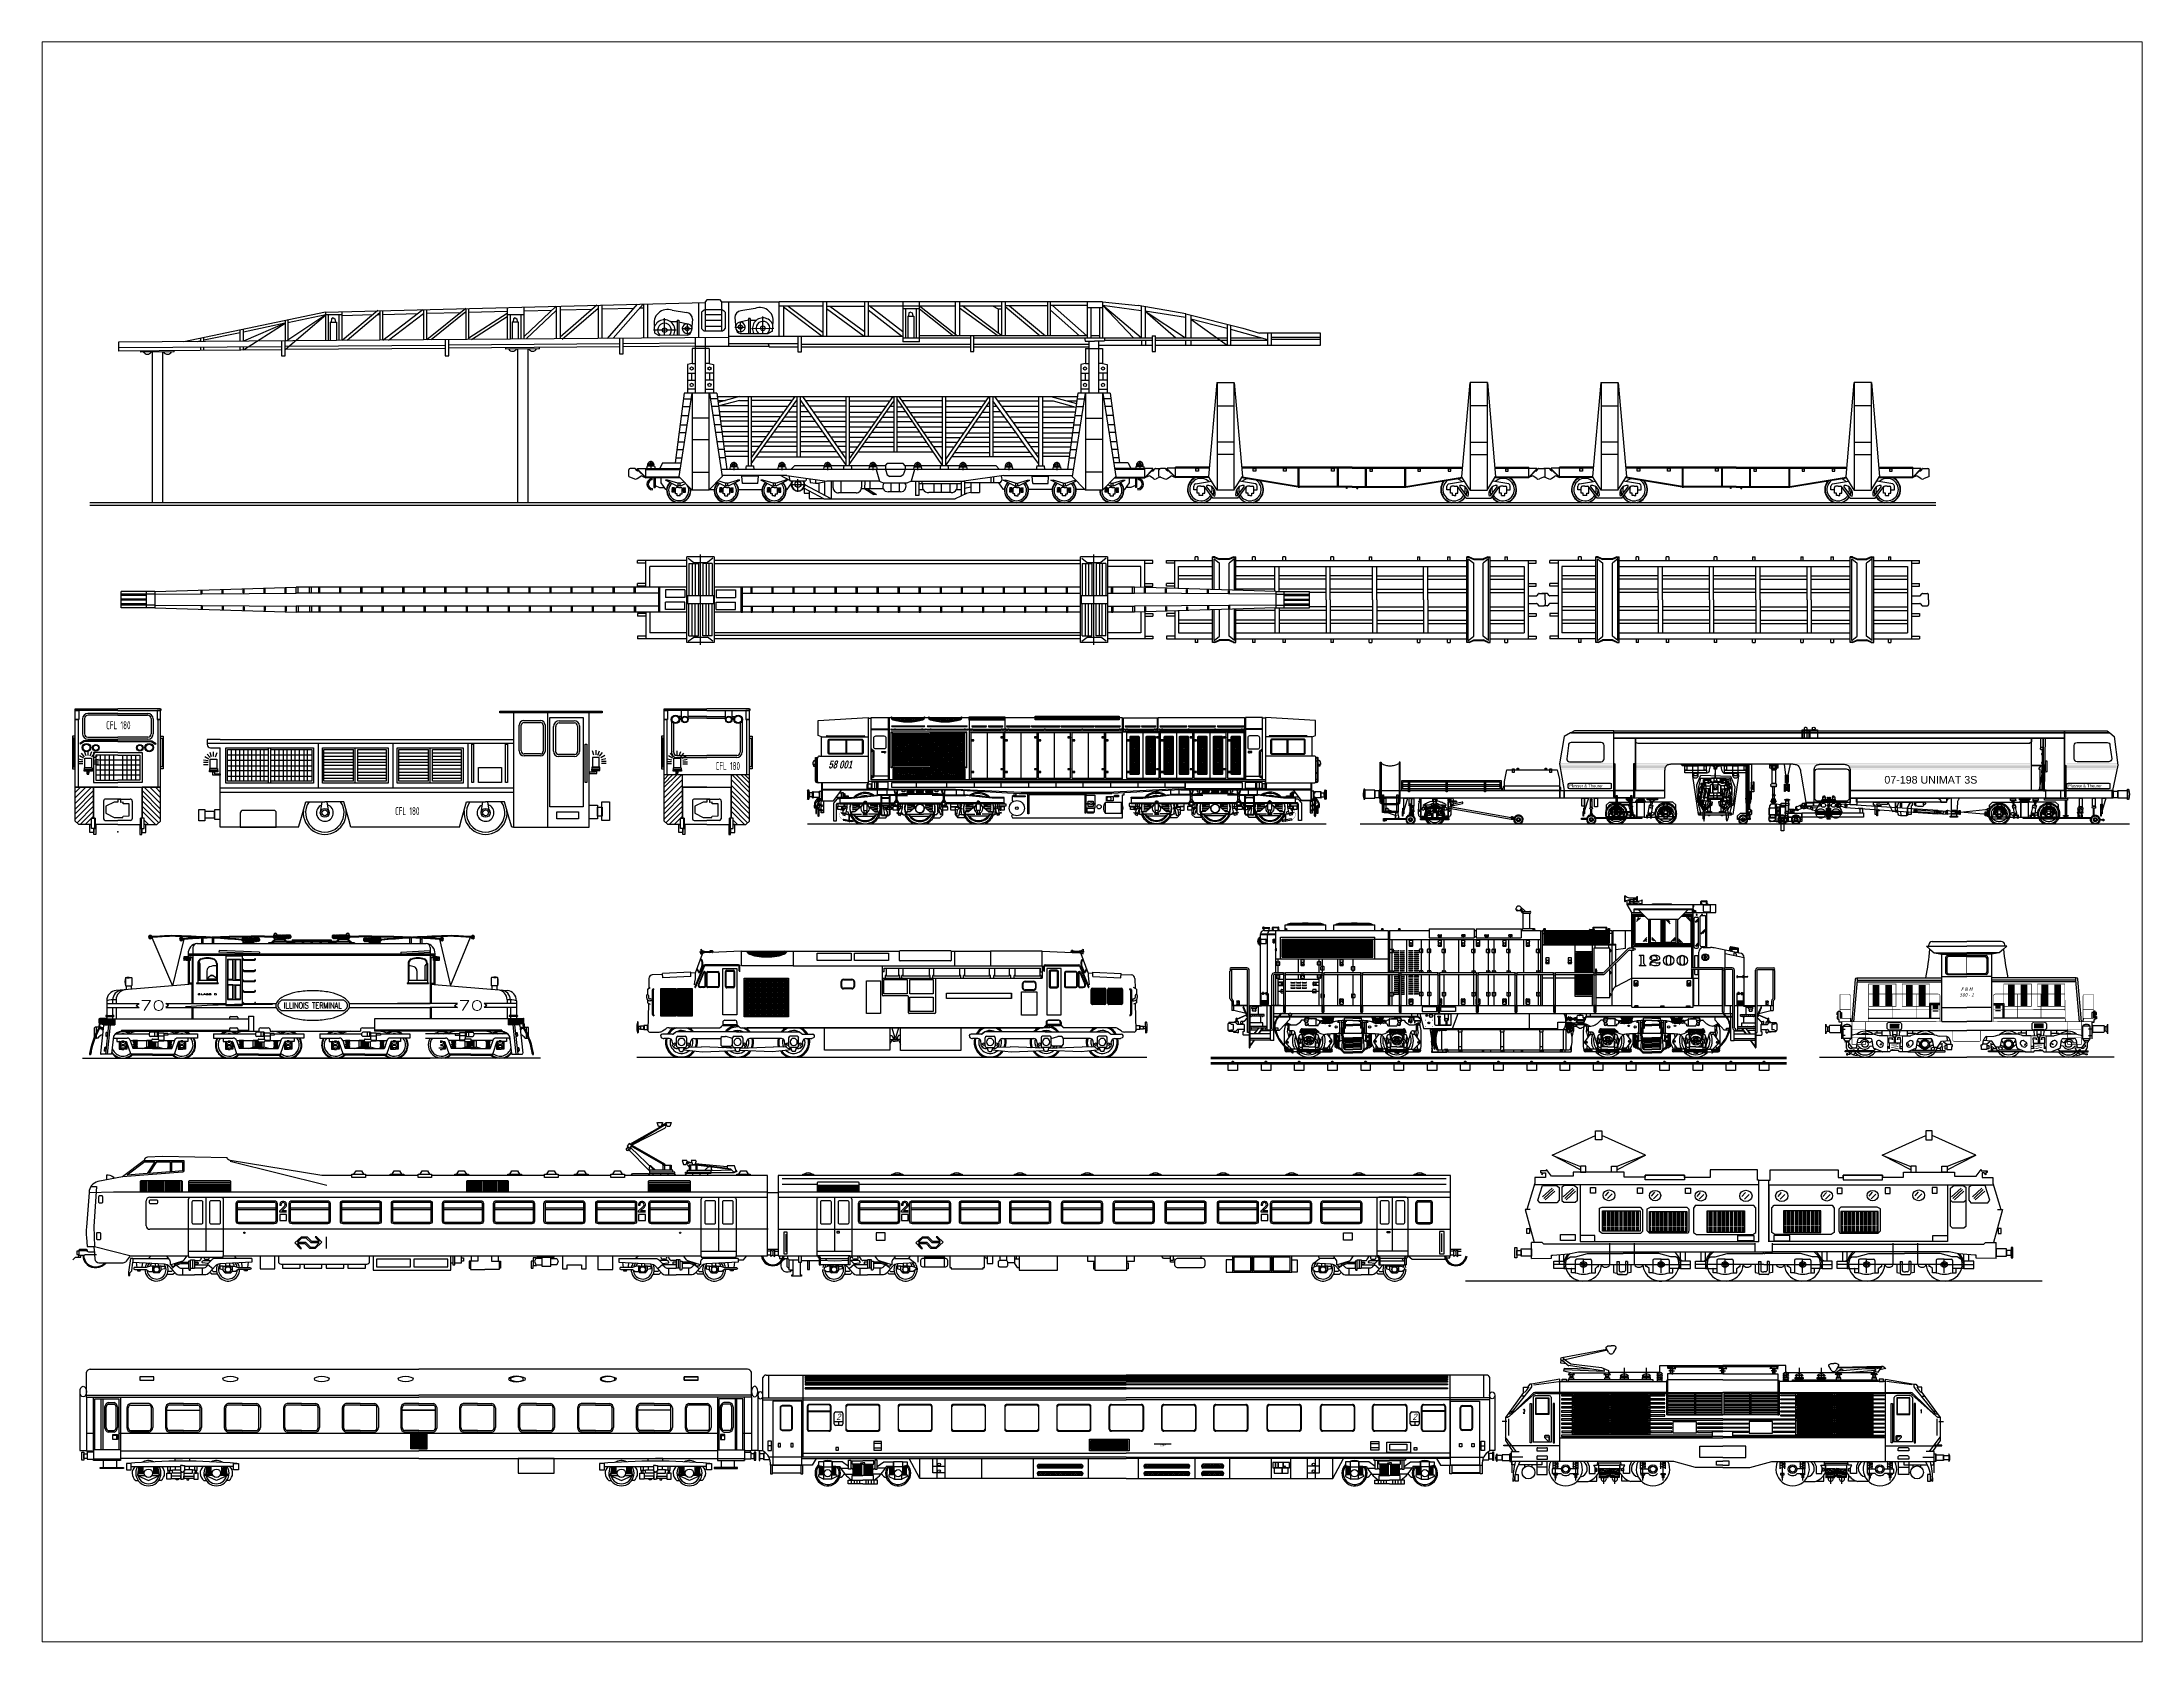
# Paper-space layout 'Layout1' of a CAD drawing. Extents: x 1.05 to 9.45, y 0.8 to 7.2.
# The model-space entities are those that its viewports show. They can reach past a viewport. Long polylines and large blocks are cut down to what shows.
import ezdxf
from ezdxf.enums import TextEntityAlignment as Align

# ---------------------------------------------------------------- set-up
doc = ezdxf.new("R2010")
doc.units = 0
doc.header["$LTSCALE"] = 750
doc.header["$MEASUREMENT"] = 0
doc.linetypes.add('CENTER', pattern=[2, 1.25, -0.25, 0.25, -0.25])
doc.layers.get('0').update_dxf_attribs({"linetype": 'CONTINUOUS'})
doc.layers.add('dwgmodels.com', color=30, linetype='CENTER')
doc.styles.add('Roman', font='txt')
doc.styles.add('ROMANT', font='romant', dxfattribs={"height": 0.25})
doc.styles.get("Standard").update_dxf_attribs({"font": 'eskds.shx', "width": 0.7, "oblique": 14})
pattern_1 = [(45, (259251.952, 14377.545), (-31.6554, 31.6554), []), (135, (259251.952, 14377.545), (-31.6554, -31.6554), [])]
pattern_2 = [(0, (-1256751.556, -599313.247), (0, 50), [120, -30])]
pattern_3 = [(180, (1845656.3, -599313.247), (0, 50), [120, -30])]
pattern_4 = [(90, (-1231.785, -578.415), (-7.5, 1e-15), [])]
pattern_5 = [(45, (-38.96233, -49.26077), (-0.08838835, 0.08838835), []), (135, (-38.96233, -49.26077), (-0.08838835, -0.08838835), [])]

psp = doc.layouts.get("Layout1")

msp = doc.modelspace()

# ---------------------------------------------------------------- texts
at = {"color": 0, "lineweight": -2, "width": 0.666667}
for p in [(234042, 18145), (256418, 16649), (244649, 14994)]:
    msp.add_text('CFL 180', height=291.8, dxfattribs=at).set_placement(p, align=Align.MIDDLE)
at = {"color": 0, "lineweight": -2, "style": 'ROMANT'}
for s, height, width, p in [('70', 360, 1.5, (235292, 7858)), ('CLASS D', 50, 2.5, (237311, 8268)), ('ILLINOIS TERMINAL', 225, 0.7, (241179, 7858)), ('70', 360, 1.5, (246979, 7858))]:
    msp.add_text(s, height=height, dxfattribs=dict(at, width=width)).set_placement(p, align=Align.MIDDLE)
at = {"color": 0, "lineweight": -2}
for s, insert, char_height, width, attachment_point in [('{\\fArial|b1|i0|c0|p34;58 001}', (260108, 16850), 291.4, 1455.97, 1), ('{\\fVerdana|b0|i0|c0|p34;F N M\\P500 - 1}', (301901, 8350), 127.61, 987.22, 5)]:
    msp.add_mtext(s, dxfattribs=dict(at, insert=insert, char_height=char_height, width=width, attachment_point=attachment_point))
at = {"color": 0, "linetype": 'Continuous', "lineweight": -2, "attachment_point": 1, "style": 'Roman'}
for s, width, insert, char_height in [('{\\fSwis721 Blk BT|b0|i0|c0|p34;07-198 UNIMAT 3S}', 4611.33, (298877, 16283), 280), ('{\\fSwis721 Blk BT|b0|i0|c0|p34;Plasser & Theurer}', 2071.06, (287302, 15979), 110), ('{\\fSwis721 Blk BT|b0|i0|c0|p34;Plasser & Theurer}', 2071.06, (305617, 15979), 110)]:
    msp.add_mtext_dynamic_manual_height_columns(s, width=width, gutter_width=1, heights=[0], dxfattribs=dict(at, insert=insert, char_height=char_height))

# ---------------------------------------------------------------- blocks, each defined once
blk = doc.blocks.new('Skoda 350-004 - lokomotiva')
h = blk.add_hatch()
h.set_pattern_fill('ANSI31', color=256, scale=60, angle=45, style=0)
h.set_pattern_definition(pattern_4)
h.paths.add_polyline_path([(63, 733), (63, 645), (354, 645), (354, 733)])
h.paths.add_polyline_path([(667, 645), (667, 733), (375, 733), (375, 645)])
h.paths.add_polyline_path([(375, 623), (375, 535), (667, 535), (667, 623)])
h.paths.add_polyline_path([(354, 535), (354, 623), (63, 623), (63, 535)])
h = blk.add_hatch()
h.set_pattern_fill('ANSI31', color=256, scale=100, angle=135, style=0)
h.set_pattern_definition([(180, (-1231.785, -578.415), (-3e-15, -12.5), [])])
h.paths.add_polyline_path([(1040, 579), (1040, 745), (822, 745), (822, 579)])
h.paths.add_polyline_path([(1259, 579), (1259, 745), (1050, 745), (1050, 579)])
h.paths.add_polyline_path([(1484, 579), (1484, 745), (1275, 745), (1275, 579)])
h.paths.add_polyline_path([(1711, 579), (1711, 745), (1494, 745), (1494, 579)])
h = blk.add_hatch()
h.set_pattern_fill('ANSI31', color=256, scale=60, angle=45, style=0)
h.set_pattern_definition(pattern_4)
h.paths.add_polyline_path([(2471, 645), (2471, 733), (2179, 733), (2179, 645)])
h.paths.add_polyline_path([(2158, 645), (2158, 733), (1867, 733), (1867, 645)])
h.paths.add_polyline_path([(1867, 623), (1867, 535), (2158, 535), (2158, 623)])
h.paths.add_polyline_path([(2179, 623), (2179, 535), (2471, 535), (2471, 623)])
h = blk.add_hatch()
h.set_pattern_fill('ANSI31', color=256, scale=60, angle=45, style=0)
h.set_pattern_definition(pattern_4)
h.paths.add_polyline_path([(354, 425), (354, 513), (63, 513), (63, 425)])
h.paths.add_polyline_path([(375, 425), (667, 425), (667, 513), (375, 513)])
h = blk.add_hatch()
h.set_pattern_fill('ANSI31', color=256, scale=60, angle=45, style=0)
h.set_pattern_definition([(90, (3765.4894, -578.415), (7.5, -7e-14), [])])
h.paths.add_polyline_path([(2471, 425), (2471, 513), (2179, 513), (2179, 425)])
h.paths.add_polyline_path([(2158, 513), (1867, 513), (1867, 425), (2158, 425)])
for p, q in [((19, 897), (72, 898)), ((30, 884), (63, 884)), ((307, 897), (361, 898)), ((318, 884), (351, 884)), ((759, 915), (345, 915)), ((440, 886), (506, 886)), ((451, 873), (451, 886)), ((472, 952), (472, 855)), ((494, 873), (494, 886)), ((617, 886), (684, 886)), ((628, 873), (628, 886)), ((650, 952), (650, 855)), ((671, 873), (671, 886)), ((759, 901), (736, 901)), ((759, 888), (736, 888)), ((759, 874), (736, 874)), ((759, 861), (736, 861)), ((759, 969), (1267, 969)), ((759, 901), (781, 901)), ((759, 888), (781, 888)), ((759, 874), (781, 874)), ((759, 861), (781, 861)), ((818, 960), (1267, 960)), ((855, 947), (822, 947)), ((855, 927), (832, 927)), ((855, 947), (888, 947)), ((855, 927), (878, 927)), ((1267, 947), (1234, 947)), ((1267, 927), (1244, 927)), ((1775, 969), (1267, 969)), ((1716, 960), (1267, 960)), ((1267, 947), (1300, 947)), ((1267, 947), (1300, 947)), ((1267, 927), (1290, 927)), ((1679, 947), (1646, 947)), ((1679, 927), (1656, 927)), ((1679, 947), (1712, 947)), ((1679, 927), (1702, 927)), ((1775, 901), (1752, 901)), ((1775, 888), (1752, 888)), ((1775, 874), (1752, 874)), ((1775, 861), (1752, 861)), ((1775, 915), (2189, 915)), ((1775, 901), (1798, 901)), ((1775, 888), (1798, 888)), ((1775, 874), (1798, 874)), ((1775, 861), (1798, 861)), ((1916, 886), (1850, 886)), ((1862, 873), (1862, 886)), ((1884, 952), (1884, 855)), ((1905, 873), (1905, 886)), ((2094, 886), (2027, 886)), ((2040, 873), (2040, 886)), ((2061, 952), (2061, 855)), ((2083, 873), (2083, 886)), ((2226, 897), (2173, 898)), ((2215, 884), (2183, 884)), ((2515, 897), (2461, 898)), ((2503, 884), (2471, 884)), ((-258, 814), (-54, 842)), ((-240, 727), (-137, 727)), ((-226, 745), (812, 745)), ((822, 753), (1267, 753)), ((822, 745), (1040, 745)), ((1040, 745), (1040, 579)), ((1711, 753), (1267, 753)), ((1711, 745), (1494, 745)), ((1494, 745), (1494, 579)), ((2760, 745), (1721, 745)), ((2792, 814), (2587, 842)), ((2774, 727), (2671, 727)), ((-460, 539), (-460, 407)), ((1040, 579), (822, 579)), ((1494, 579), (1711, 579)), ((2994, 539), (2994, 407)), ((-46, 387), (1267, 387)), ((685, 506), (685, 497)), ((685, 473), (685, 464)), ((685, 441), (685, 431)), ((2580, 387), (1267, 387)), ((-556, 256), (-556, 195)), ((-500, 323), (-500, 329)), ((-500, 329), (-442, 329)), ((-449, 323), (-500, 323)), ((-46, 323), (-449, 323)), ((-442, 329), (-442, 323)), ((-346, 230), (-436, 230)), ((-233, 302), (-233, 281)), ((-233, 281), (-147, 281)), ((-233, 236), (-233, 215)), ((-233, 215), (-147, 215)), ((-224, 307), (-156, 307)), ((-224, 241), (-156, 241)), ((-147, 281), (-147, 302)), ((-147, 215), (-147, 236)), ((-104, 183), (-59, 195)), ((-57, 177), (-104, 183)), ((-104, 163), (-57, 177)), ((-101, 136), (-101, 195)), ((-83, 44), (-83, 195)), ((-64, 136), (-64, 195)), ((57, 177), (104, 183)), ((104, 163), (57, 177)), ((104, 183), (58, 195)), ((64, 136), (64, 195)), ((82, 44), (82, 195)), ((101, 136), (101, 195)), ((446, 184), (258, 184)), ((600, 183), (646, 195)), ((647, 177), (600, 183)), ((600, 163), (647, 177)), ((603, 136), (603, 195)), ((622, 44), (622, 195)), ((640, 136), (640, 195)), ((761, 177), (808, 183)), ((808, 163), (761, 177)), ((808, 183), (763, 195)), ((768, 136), (768, 195)), ((787, 44), (787, 195)), ((805, 136), (805, 195)), ((1726, 183), (1771, 195)), ((1773, 177), (1726, 183)), ((1726, 163), (1773, 177)), ((1729, 136), (1729, 195)), ((1747, 44), (1747, 195)), ((1766, 136), (1766, 195)), ((1887, 177), (1933, 183)), ((1933, 163), (1887, 177)), ((1933, 183), (1888, 195)), ((1894, 136), (1894, 195)), ((1912, 44), (1912, 195)), ((1931, 136), (1931, 195)), ((2087, 184), (2276, 184)), ((2430, 183), (2475, 195)), ((2477, 177), (2430, 183)), ((2430, 163), (2477, 177)), ((2433, 136), (2433, 195)), ((2451, 44), (2451, 195)), ((2470, 136), (2470, 195)), ((2580, 323), (2982, 323)), ((2591, 177), (2638, 183)), ((2638, 163), (2591, 177)), ((2638, 183), (2592, 195)), ((2598, 136), (2598, 195)), ((2616, 44), (2616, 195)), ((2635, 136), (2635, 195)), ((2681, 281), (2681, 302)), ((2766, 281), (2681, 281)), ((2681, 215), (2681, 236)), ((2766, 215), (2681, 215)), ((2758, 307), (2690, 307)), ((2758, 241), (2690, 241)), ((2766, 302), (2766, 281)), ((2766, 236), (2766, 215)), ((2880, 230), (2970, 230)), ((3034, 329), (2975, 329)), ((2975, 329), (2975, 323)), ((2982, 323), (3034, 323)), ((3034, 323), (3034, 329)), ((3090, 256), (3090, 195)), ((-329, 150), (-329, 169)), ((-270, 150), (-270, 169)), ((-57, 157), (-104, 163)), ((-104, 142), (-57, 157)), ((57, 157), (104, 163)), ((104, 142), (57, 157)), ((90, 34), (181, 34)), ((266, 128), (350, 139)), ((266, 120), (350, 130)), ((266, 111), (350, 122)), ((266, 102), (350, 113)), ((266, 94), (350, 104)), ((266, 85), (350, 96)), ((266, 76), (350, 87)), ((266, 68), (350, 78)), ((308, 16), (308, 66)), ((438, 128), (354, 139)), ((438, 120), (354, 130)), ((438, 111), (354, 122)), ((438, 102), (354, 113)), ((438, 94), (354, 104)), ((438, 85), (354, 96)), ((438, 76), (354, 87)), ((438, 68), (354, 78)), ((396, 16), (396, 66)), ((614, 34), (523, 34)), ((647, 157), (600, 163)), ((600, 142), (647, 157)), ((761, 157), (808, 163)), ((808, 142), (761, 157)), ((1773, 157), (1726, 163)), ((1726, 142), (1773, 157)), ((1887, 157), (1933, 163)), ((1933, 142), (1887, 157)), ((1920, 34), (2011, 34)), ((2096, 128), (2180, 139)), ((2096, 120), (2180, 130)), ((2096, 111), (2180, 122)), ((2096, 102), (2180, 113)), ((2096, 94), (2180, 104)), ((2096, 85), (2180, 96)), ((2096, 76), (2180, 87)), ((2096, 68), (2180, 78)), ((2138, 16), (2138, 66)), ((2267, 128), (2184, 139)), ((2267, 120), (2184, 130)), ((2267, 111), (2184, 122)), ((2267, 102), (2184, 113)), ((2267, 94), (2184, 104)), ((2267, 85), (2184, 96)), ((2267, 76), (2184, 87)), ((2267, 68), (2184, 78)), ((2226, 16), (2226, 66)), ((2444, 34), (2353, 34)), ((2477, 157), (2430, 163)), ((2430, 142), (2477, 157)), ((2591, 157), (2638, 163)), ((2638, 142), (2591, 157)), ((2803, 150), (2803, 169)), ((2863, 150), (2863, 169))]:
    blk.add_line(p, q)
at = {"lineweight": 30}
for p, q in [((759, 915), (759, 969)), ((1775, 915), (1775, 969)), ((-475, 520), (-512, 520)), ((3009, 520), (3046, 520))]:
    blk.add_line(p, q, dxfattribs=at)
for points in [[(-31, 1034), (332, 1103)], [(-19, 1027), (41, 984), (289, 955), (345, 931), (345, 912)], [(337, 1094), (-3, 1016)], [(346, 1078), (327, 1111), (326, 1114), (327, 1118), (330, 1121), (336, 1126), (340, 1128), (347, 1129), (367, 1129)], [(388, 1078), (407, 1111), (408, 1114), (407, 1118), (404, 1121), (398, 1126), (393, 1128), (386, 1129), (367, 1129)], [(-46, 859), (-275, 821), (-290, 820), (-307, 796)], [(-46, 195), (-46, 859)], [(7, 983), (-38, 989), (-36, 1014)], [(-25, 1010), (26, 967)], [(41, 910), (-14, 924), (-11, 937), (312, 925), (310, 941)], [(-11, 937), (-9, 948), (201, 942)], [(312, 925), (22, 970)], [(41, 910), (345, 910)], [(1267, 855), (818, 855), (812, 845), (812, 573)], [(822, 855), (822, 573), (812, 573)], [(1267, 902), (822, 902), (822, 855)], [(1267, 902), (1711, 902), (1711, 855)], [(1267, 855), (1716, 855), (1721, 845), (1721, 573)], [(1711, 855), (1711, 573), (1721, 573)], [(2141, 935), (2122, 968), (2121, 971), (2122, 975), (2125, 978), (2131, 982), (2135, 984), (2142, 986), (2162, 986)], [(2183, 935), (2202, 968), (2203, 971), (2202, 975), (2199, 978), (2193, 982), (2188, 984), (2181, 986), (2162, 986)], [(2492, 944), (2498, 929), (2274, 910), (2189, 910), (2189, 923), (2222, 942), (2234, 936), (2243, 928)], [(2493, 910), (2189, 910)], [(2195, 956), (2547, 964), (2547, 954), (2191, 950)], [(2498, 944), (2418, 942), (2202, 925)], [(2480, 928), (2519, 916), (2547, 954)], [(2498, 944), (2540, 954)], [(2547, 964), (2557, 964), (2582, 945), (2533, 935)], [(2580, 195), (2580, 859)], [(2580, 859), (2809, 821), (2824, 820), (2841, 796)], [(-339, 752), (-485, 551), (-485, 365), (-425, 276)], [(-268, 742), (-453, 563), (-260, 735)], [(-285, 781), (-442, 587)], [(-332, 722), (-360, 723)], [(-339, 752), (-339, 796), (-300, 796), (-300, 792)], [(-262, 711), (-262, 354), (-115, 354), (-115, 711)], [(812, 753), (-250, 753)], [(-46, 842), (812, 842)], [(2580, 842), (1721, 842)], [(1721, 753), (2784, 753)], [(2796, 711), (2796, 354), (2649, 354), (2649, 711)], [(2802, 742), (2987, 563), (2793, 735)], [(2819, 781), (2976, 587)], [(2873, 752), (2873, 796), (2834, 796), (2834, 792)], [(2866, 722), (2894, 723)], [(2873, 752), (3019, 551), (3019, 365), (2959, 276)], [(-450, 600), (-432, 599)], [(-333, 598), (-344, 585), (-328, 585)], [(1267, 539), (685, 539), (685, 529), (1267, 529)], [(822, 573), (1267, 573)], [(1711, 573), (1267, 573)], [(1267, 539), (1848, 539), (1848, 529), (1267, 529)], [(2870, 585), (2870, 615), (2861, 607)], [(2983, 600), (2966, 599)], [(-400, 276), (-485, 393)], [(-130, 368), (-130, 398), (-131, 401), (-132, 402), (-134, 404), (-135, 405), (-137, 406), (-139, 406), (-164, 406), (-166, 405), (-169, 404), (-171, 402), (-171, 399), (-171, 394), (-171, 392), (-171, 389), (-169, 387), (-146, 365), (-144, 364), (-140, 364), (-137, 364), (-135, 365), (-132, 366), (-131, 366), (-130, 368), (-130, 368)], [(-164, 396), (-137, 396), (-137, 370)], [(685, 497), (857, 497), (857, 506), (685, 506)], [(685, 464), (857, 464), (857, 473), (685, 473)], [(685, 431), (857, 431), (857, 441), (685, 441)], [(1267, 506), (1063, 506), (1063, 497), (1267, 497)], [(1267, 473), (1063, 473), (1063, 464), (1267, 464)], [(1267, 441), (1063, 441), (1063, 431), (1185, 431)], [(1267, 397), (1185, 397), (1185, 438), (1267, 438)], [(1267, 506), (1471, 506), (1471, 497), (1267, 497)], [(1267, 473), (1471, 473), (1471, 464), (1267, 464)], [(1267, 441), (1471, 441), (1471, 431), (1349, 431)], [(1267, 397), (1349, 397), (1349, 438), (1267, 438)], [(1848, 497), (1676, 497), (1677, 506), (1848, 506)], [(1848, 464), (1676, 464), (1677, 473), (1848, 473)], [(1848, 431), (1676, 431), (1677, 441), (1848, 441)], [(2664, 368), (2664, 398), (2664, 401), (2666, 402), (2668, 404), (2669, 405), (2671, 406), (2673, 406), (2698, 406), (2700, 405), (2703, 404), (2705, 402), (2705, 399), (2705, 394), (2705, 392), (2704, 389), (2703, 387), (2680, 365), (2677, 364), (2674, 364), (2671, 364), (2668, 365), (2666, 366), (2664, 366), (2664, 368), (2664, 368)], [(2697, 396), (2670, 396), (2670, 370)], [(2934, 276), (3019, 393)], [(1267, 149), (1048, 149), (873, 195), (-436, 195), (-436, 276), (-375, 276)], [(-413, 169), (-435, 169), (-435, 195), (-435, 106)], [(-192, 195), (-192, 169), (-382, 169)], [(-233, 195), (-233, 91), (-149, 91), (-149, 195)], [(173, 195), (190, 159), (190, 99), (237, 99), (237, 147), (228, 167), (257, 167), (258, 195)], [(266, 105), (266, 171), (257, 172)], [(438, 105), (438, 171), (447, 172)], [(531, 195), (514, 159), (514, 99), (467, 99), (467, 147), (476, 167), (447, 167), (446, 195)], [(1267, 228), (1082, 228), (1082, 321), (1267, 321)], [(1267, 166), (1216, 166), (1216, 199), (1267, 199)], [(1267, 228), (1452, 228), (1452, 321), (1267, 321)], [(1267, 149), (1486, 149), (1661, 195), (2970, 195), (2970, 276), (2908, 276)], [(1267, 166), (1318, 166), (1318, 199), (1267, 199)], [(2002, 195), (2020, 159), (2020, 99), (2066, 99), (2067, 147), (2058, 167), (2087, 167), (2088, 195)], [(2096, 105), (2096, 171), (2087, 172)], [(2268, 105), (2268, 171), (2276, 172)], [(2361, 195), (2344, 159), (2344, 99), (2297, 99), (2296, 147), (2306, 167), (2277, 167), (2276, 195)], [(2766, 195), (2766, 91), (2683, 91), (2683, 195)], [(2726, 195), (2726, 169), (2915, 169)], [(2946, 169), (2969, 169), (2969, 195), (2969, 106)], [(-149, 151), (-233, 151)], [(-35, 136), (-108, 136), (-108, 99), (-38, 99)], [(37, 99), (99, 99), (99, 136), (35, 136)], [(190, 38), (252, 38), (251, 83)], [(514, 38), (452, 38), (453, 83)], [(667, 99), (605, 99), (605, 136), (669, 136)], [(1867, 99), (1929, 99), (1929, 136), (1864, 136)], [(2019, 38), (2082, 38), (2081, 83)], [(2344, 38), (2281, 38), (2283, 83)], [(2496, 99), (2435, 99), (2435, 136), (2499, 136)], [(2569, 136), (2642, 136), (2642, 99), (2571, 99)], [(2683, 151), (2766, 151)]]:
    blk.add_lwpolyline(points)
for points in [[(7, 842), (-29, 842), (-29, 861), (7, 861)], [(20, 842), (706, 842), (706, 855), (20, 855)], [(27, 871), (64, 871), (64, 855), (27, 855)], [(37, 897), (56, 897), (56, 871), (37, 871)], [(315, 871), (353, 871), (353, 855), (315, 855)], [(325, 897), (345, 897), (345, 871), (325, 871)], [(440, 864), (506, 864), (506, 873), (440, 873)], [(447, 864), (498, 864), (498, 855), (447, 855)], [(617, 864), (684, 864), (684, 873), (617, 873)], [(625, 864), (675, 864), (675, 855), (625, 855)], [(739, 842), (778, 842), (778, 854), (739, 854)], [(744, 854), (774, 854), (774, 861), (744, 861)], [(846, 947), (855, 947), (855, 902), (846, 902)], [(864, 947), (855, 947), (855, 902), (864, 902)], [(1258, 947), (1267, 947), (1267, 902), (1258, 902)], [(1276, 947), (1267, 947), (1267, 902), (1276, 902)], [(1670, 947), (1679, 947), (1679, 902), (1670, 902)], [(1688, 947), (1679, 947), (1679, 902), (1688, 902)], [(1794, 842), (1756, 842), (1756, 854), (1794, 854)], [(1790, 854), (1760, 854), (1760, 861), (1790, 861)], [(2514, 842), (1828, 842), (1828, 855), (2514, 855)], [(1916, 864), (1850, 864), (1850, 873), (1916, 873)], [(1909, 864), (1859, 864), (1859, 855), (1909, 855)], [(2094, 864), (2027, 864), (2027, 873), (2094, 873)], [(2086, 864), (2036, 864), (2036, 855), (2086, 855)], [(2219, 871), (2181, 871), (2181, 855), (2219, 855)], [(2208, 897), (2189, 897), (2189, 871), (2208, 871)], [(2507, 871), (2469, 871), (2469, 855), (2507, 855)], [(2497, 897), (2477, 897), (2477, 871), (2497, 871)], [(2527, 842), (2563, 842), (2563, 861), (2527, 861)], [(-241, 710), (-136, 710), (-136, 576), (-241, 576)], [(-237, 706), (-141, 706), (-141, 580), (-237, 580)], [(-34, 726), (47, 726), (47, 735), (-34, 735)], [(-34, 693), (47, 693), (47, 702), (-34, 702)], [(55, 745), (367, 745), (367, 635), (55, 635)], [(63, 733), (354, 733), (354, 645), (63, 645)], [(367, 745), (679, 745), (679, 635), (367, 635)], [(375, 733), (667, 733), (667, 645), (375, 645)], [(685, 726), (799, 726), (799, 735), (685, 735)], [(685, 693), (799, 693), (799, 702), (685, 702)], [(1050, 745), (1259, 745), (1259, 579), (1050, 579)], [(1484, 745), (1275, 745), (1275, 579), (1484, 579)], [(1848, 726), (1734, 726), (1734, 735), (1848, 735)], [(1848, 693), (1734, 693), (1734, 702), (1848, 702)], [(2167, 745), (1854, 745), (1854, 635), (2167, 635)], [(2158, 733), (1867, 733), (1867, 645), (2158, 645)], [(2479, 745), (2167, 745), (2167, 635), (2479, 635)], [(2471, 733), (2179, 733), (2179, 645), (2471, 645)], [(2568, 726), (2486, 726), (2486, 735), (2568, 735)], [(2568, 693), (2486, 693), (2486, 702), (2568, 702)], [(2775, 710), (2670, 710), (2670, 576), (2775, 576)], [(2771, 706), (2674, 706), (2674, 580), (2771, 580)], [(-275, 347), (-287, 347), (-287, 663), (-275, 663)], [(-102, 347), (-91, 347), (-91, 663), (-102, 663)], [(-34, 660), (47, 660), (47, 670), (-34, 670)], [(-34, 628), (47, 628), (47, 637), (-34, 637)], [(-34, 595), (47, 595), (47, 604), (-34, 604)], [(-34, 562), (47, 562), (47, 572), (-34, 572)], [(-34, 529), (47, 529), (47, 539), (-34, 539)], [(55, 635), (367, 635), (367, 525), (55, 525)], [(55, 525), (367, 525), (367, 415), (55, 415)], [(63, 623), (354, 623), (354, 535), (63, 535)], [(63, 513), (354, 513), (354, 425), (63, 425)], [(367, 635), (679, 635), (679, 525), (367, 525)], [(367, 525), (679, 525), (679, 415), (367, 415)], [(375, 623), (667, 623), (667, 535), (375, 535)], [(375, 513), (667, 513), (667, 425), (375, 425)], [(685, 660), (799, 660), (799, 670), (685, 670)], [(685, 628), (799, 628), (799, 637), (685, 637)], [(685, 595), (799, 595), (799, 604), (685, 604)], [(685, 562), (799, 562), (799, 572), (685, 572)], [(867, 519), (1053, 519), (1053, 425), (867, 425)], [(1667, 519), (1480, 519), (1480, 425), (1667, 425)], [(1848, 660), (1734, 660), (1734, 670), (1848, 670)], [(1848, 628), (1734, 628), (1734, 637), (1848, 637)], [(1848, 595), (1734, 595), (1734, 604), (1848, 604)], [(1848, 562), (1734, 562), (1734, 572), (1848, 572)], [(2167, 635), (1854, 635), (1854, 525), (2167, 525)], [(2167, 525), (1854, 525), (1854, 415), (2167, 415)], [(2158, 623), (1867, 623), (1867, 535), (2158, 535)], [(2158, 513), (1867, 513), (1867, 425), (2158, 425)], [(2479, 635), (2167, 635), (2167, 525), (2479, 525)], [(2479, 525), (2167, 525), (2167, 415), (2479, 415)], [(2471, 623), (2179, 623), (2179, 535), (2471, 535)], [(2471, 513), (2179, 513), (2179, 425), (2471, 425)], [(2568, 660), (2486, 660), (2486, 670), (2568, 670)], [(2568, 628), (2486, 628), (2486, 637), (2568, 637)], [(2568, 595), (2486, 595), (2486, 604), (2568, 604)], [(2568, 562), (2486, 562), (2486, 572), (2568, 572)], [(2568, 529), (2486, 529), (2486, 539), (2568, 539)], [(2636, 347), (2624, 347), (2624, 663), (2636, 663)], [(2809, 347), (2821, 347), (2821, 663), (2809, 663)], [(-34, 497), (47, 497), (47, 506), (-34, 506)], [(-34, 464), (47, 464), (47, 473), (-34, 473)], [(-34, 399), (1185, 399), (1185, 408), (-34, 408)], [(-32, 431), (49, 431), (49, 441), (-32, 441)], [(2568, 399), (1349, 399), (1349, 408), (2568, 408)], [(2566, 431), (2484, 431), (2484, 441), (2566, 441)], [(2568, 497), (2486, 497), (2486, 506), (2568, 506)], [(2568, 464), (2486, 464), (2486, 473), (2568, 473)], [(-512, 244), (-556, 244), (-556, 210), (-512, 210)], [(-451, 250), (-512, 250), (-512, 204), (-451, 204)], [(-436, 258), (-451, 258), (-451, 197), (-436, 197)], [(2970, 258), (2985, 258), (2985, 197), (2970, 197)], [(2985, 250), (3046, 250), (3046, 204), (2985, 204)], [(3046, 244), (3090, 244), (3090, 210), (3046, 210)], [(-384, 38), (-408, 38), (-408, 91), (-384, 91)], [(-98, 88), (-67, 88), (-67, 99), (-98, 99)], [(-88, 65), (-77, 65), (-77, 88), (-88, 88)], [(98, 88), (66, 88), (66, 99), (98, 99)], [(88, 65), (77, 65), (77, 88), (88, 88)], [(240, 118), (253, 118), (253, 140), (240, 140)], [(266, 167), (438, 167), (438, 138), (266, 138)], [(275, 66), (342, 66), (342, 138), (275, 138)], [(429, 66), (362, 66), (362, 138), (429, 138)], [(467, 120), (450, 120), (450, 141), (467, 141)], [(606, 88), (638, 88), (638, 99), (606, 99)], [(616, 65), (627, 65), (627, 88), (616, 88)], [(802, 88), (770, 88), (770, 99), (802, 99)], [(792, 65), (781, 65), (781, 88), (792, 88)], [(1732, 88), (1763, 88), (1763, 99), (1732, 99)], [(1742, 65), (1752, 65), (1752, 88), (1742, 88)], [(1927, 88), (1896, 88), (1896, 99), (1927, 99)], [(1918, 65), (1907, 65), (1907, 88), (1918, 88)], [(2067, 120), (2083, 120), (2083, 141), (2067, 141)], [(2268, 167), (2096, 167), (2096, 138), (2268, 138)], [(2105, 66), (2171, 66), (2171, 138), (2105, 138)], [(2258, 66), (2192, 66), (2192, 138), (2258, 138)], [(2294, 118), (2281, 118), (2281, 140), (2294, 140)], [(2436, 88), (2468, 88), (2468, 99), (2436, 99)], [(2446, 65), (2457, 65), (2457, 88), (2446, 88)], [(2632, 88), (2600, 88), (2600, 99), (2632, 99)], [(2622, 65), (2611, 65), (2611, 88), (2622, 88)], [(2918, 38), (2941, 38), (2941, 91), (2918, 91)]]:
    blk.add_lwpolyline(points, close=True)
for centre, radius in [((-27, 1022), 12.4), ((0, 135), 34.9), ((704, 135), 34.9), ((1830, 135), 34.9), ((2534, 135), 34.9), ((-300, 108), 52.1), ((0, 135), 23.6), ((704, 135), 23.6), ((1830, 135), 23.6), ((2534, 135), 23.6), ((2833, 108), 52.1)]:
    blk.add_circle(centre, radius)
for centre, radius, start, end in [((366, 1087), 23, 204.847, 337.409), ((46, 875), 34.7, 40.6997, 140.8264), ((334, 875), 34.7, 40.6997, 140.8264), ((473, 860), 42.5, 38.744, 141.256), ((651, 860), 42.5, 38.744, 141.256), ((759, 888), 26.7, 91.0145, 150.4624), ((759, 875), 26.7, 91.0145, 150.4624), ((759, 861), 26.7, 91.0145, 150.4624), ((759, 847), 26.7, 91.0145, 150.4624), ((758, 888), 26.7, 29.5376, 88.9855), ((758, 875), 26.7, 29.5376, 88.9855), ((758, 861), 26.7, 29.5376, 88.9855), ((758, 847), 26.7, 29.5376, 88.9855), ((852, 917), 42.6, 86.3361, 135.4453), ((857, 917), 42.6, 44.5547, 93.6639), ((1264, 917), 42.6, 86.3361, 135.4453), ((1270, 917), 42.6, 44.5547, 93.6639), ((1270, 917), 42.6, 44.5547, 93.6639), ((1676, 917), 42.6, 86.3361, 135.4453), ((1682, 917), 42.6, 44.5547, 93.6639), ((1776, 888), 26.7, 91.0145, 150.4624), ((1776, 875), 26.7, 91.0145, 150.4624), ((1776, 861), 26.7, 91.0145, 150.4624), ((1776, 847), 26.7, 91.0145, 150.4624), ((1775, 888), 26.7, 29.5376, 88.9855), ((1775, 875), 26.7, 29.5376, 88.9855), ((1775, 861), 26.7, 29.5376, 88.9855), ((1775, 847), 26.7, 29.5376, 88.9855), ((1883, 860), 42.5, 38.744, 141.256), ((2060, 860), 42.5, 38.744, 141.256), ((2161, 944), 23, 204.847, 337.409), ((2199, 875), 34.7, 39.1736, 139.3003), ((2488, 875), 34.7, 39.1736, 139.3003), ((-377, 828), 85.2, 296.5925, 334.6618), ((-311, 809), 38.4, 312.8564, 18.0683), ((-247, 728), 25.3, 96.7462, 146.3443), ((-242, 705), 21.7, 86.2329, 162.993), ((-229, 693), 52.1, 87.0215, 126.3912), ((-136, 705), 21.7, 17.007, 93.7671), ((2670, 705), 21.7, 86.2329, 162.993), ((2762, 693), 52.1, 53.6088, 92.9785), ((2775, 705), 21.7, 17.007, 93.7671), ((2781, 728), 25.3, 33.6557, 83.2538), ((2845, 809), 38.4, 161.9317, 227.1436), ((2911, 828), 85.2, 205.3382, 243.4075), ((-487, 608), 56.6, 272.2462, 307.2716), ((-460, 608), 28, 262.6598, 311.0474), ((-336, 608), 7.48, 18.406, 166.9766), ((-341, 608), 12.3, 312.2196, 11.87), ((2994, 608), 28, 228.9526, 277.3402), ((3021, 608), 56.6, 232.7284, 267.7538), ((-508, 226), 56.8, 147.2591, 212.7409), ((290, 31), 716, 166.7523, 179.456), ((-85, 28), 329, 149.4593, 176.0913), ((-225, 298), 8.79, 84.9956, 155.6549), ((-225, 232), 8.79, 84.9956, 155.6549), ((-155, 298), 8.79, 24.3451, 95.0044), ((-155, 232), 8.79, 24.3451, 95.0044), ((0, 135), 135, 153.4664, 26.5336), ((106, 139), 68.5, 281.2851, 53.9266), ((598, 139), 68.5, 126.0734, 258.7149), ((704, 135), 135, 153.4664, 26.5336), ((1830, 135), 135, 153.4664, 26.5336), ((1936, 139), 68.5, 281.2851, 53.9266), ((2428, 139), 68.5, 126.0734, 258.7149), ((2534, 135), 135, 153.4664, 26.5336), ((2689, 298), 8.79, 84.9956, 155.6549), ((2689, 232), 8.79, 84.9956, 155.6549), ((2758, 298), 8.79, 24.3451, 95.0044), ((2758, 232), 8.79, 24.3451, 95.0044), ((2619, 28), 329, 3.9087, 30.5407), ((2244, 31), 716, 0.544, 13.2477), ((3042, 226), 56.8, 327.2591, 32.7409), ((-426, 51), 13.1, 269.2606, 357.9764), ((0, 135), 52, 223.9115, 316.0885), ((134, 177), 150, 288.1978, 331.3728), ((307, 57), 21, 156.0682, 23.9318), ((397, 57), 21, 156.0682, 23.9318), ((570, 177), 150, 208.6272, 251.8022), ((704, 135), 52, 223.9115, 316.0885), ((1830, 135), 52, 223.9115, 316.0885), ((1964, 177), 150, 288.1978, 331.3728), ((2137, 57), 21, 156.0682, 23.9318), ((2227, 57), 21, 156.0682, 23.9318), ((2399, 177), 150, 208.6272, 251.8022), ((2534, 135), 52, 223.9115, 316.0885), ((2960, 51), 13.1, 182.0236, 270.7394)]:
    blk.add_arc(centre, radius, start, end)
blk = doc.blocks.new('Aee 145 - vagon')
h = blk.add_hatch()
h.set_pattern_fill('ANSI31', color=256, scale=20, angle=135, style=0)
h.set_pattern_definition([(180, (-843.1587, -751.5312), (-4e-16, -2.5), [])])
h.paths.add_polyline_path([(644.8, 90.8), (664.8, 90.8), (684.8, 90.8), (684.8, 128.4), (664.8, 128.4), (644.8, 128.4)])
for p, q in [((-152.4, 217.6), (-152.4, 279.2)), ((-142.6, 286.3), (664.8, 286.3)), ((1472.2, 286.3), (664.8, 286.3)), ((1482, 217.6), (1482, 279.2)), ((-152.4, 222.5), (664.8, 222.5)), ((-152.4, 217.6), (664.8, 217.6)), ((-152.4, 217.6), (-152.4, 86)), ((-116.2, 88.2), (-116.2, 214.1)), ((-112, 214.1), (-112, 88.2)), ((1482, 222.5), (664.8, 222.5)), ((1482, 217.6), (664.8, 217.6)), ((1441.6, 214.1), (1441.6, 88.2)), ((1445.8, 88.2), (1445.8, 214.1)), ((1482, 217.6), (1482, 86)), ((-107.4, 193.7), (-107.4, 143)), ((-103.9, 143), (-103.9, 193.7)), ((-98.4, 204.6), (-84.4, 204.6)), ((-98.4, 200.4), (-84.4, 200.4)), ((-79, 143), (-79, 193.7)), ((-75.5, 193.7), (-75.5, 143)), ((-53, 191.4), (-53, 143)), ((-49.5, 143), (-49.5, 191.4)), ((1.9, 202.3), (-44, 202.3)), ((-44, 198.1), (1.9, 198.1)), ((7.3, 143), (7.3, 191.4)), ((10.9, 191.4), (10.9, 143)), ((42, 191.4), (42, 143)), ((45.5, 143), (45.5, 191.4)), ((45.5, 185.9), (127.3, 185.9)), ((86.4, 202.3), (50.9, 202.3)), ((86.4, 198.1), (50.9, 198.1)), ((86.4, 202.3), (121.8, 202.3)), ((86.4, 198.1), (121.8, 198.1)), ((127.3, 143), (127.3, 191.4)), ((130.8, 191.4), (130.8, 143)), ((186.4, 191.4), (186.4, 143)), ((190, 143), (190, 191.4)), ((230.8, 202.3), (195.4, 202.3)), ((230.8, 198.1), (195.4, 198.1)), ((230.8, 202.3), (266.3, 202.3)), ((230.8, 198.1), (266.3, 198.1)), ((271.7, 143), (271.7, 191.4)), ((275.3, 191.4), (275.3, 143)), ((331.7, 191.4), (331.7, 143)), ((335.3, 143), (335.3, 191.4)), ((376.2, 202.3), (340.7, 202.3)), ((376.2, 198.1), (340.7, 198.1)), ((376.2, 202.3), (411.6, 202.3)), ((376.2, 198.1), (411.6, 198.1)), ((417, 143), (417, 191.4)), ((420.6, 191.4), (420.6, 143)), ((476.4, 191.4), (476.4, 143)), ((479.9, 143), (479.9, 191.4)), ((520.8, 202.3), (485.3, 202.3)), ((520.8, 198.1), (485.3, 198.1)), ((520.8, 202.3), (556.3, 202.3)), ((520.8, 198.1), (556.3, 198.1)), ((561.7, 143), (561.7, 191.4)), ((565.2, 191.4), (565.2, 143)), ((620.4, 191.4), (620.4, 143)), ((623.9, 143), (623.9, 191.4)), ((623.9, 185.9), (705.7, 185.9)), ((705.7, 185.9), (623.9, 185.9)), ((664.8, 202.3), (629.3, 202.3)), ((664.8, 198.1), (629.3, 198.1)), ((664.8, 202.3), (700.3, 202.3)), ((664.8, 198.1), (700.3, 198.1)), ((705.7, 143), (705.7, 191.4)), ((709.2, 191.4), (709.2, 143)), ((764.4, 191.4), (764.4, 143)), ((767.9, 143), (767.9, 191.4)), ((808.8, 202.3), (773.3, 202.3)), ((808.8, 198.1), (773.3, 198.1)), ((808.8, 202.3), (844.3, 202.3)), ((808.8, 198.1), (844.3, 198.1)), ((849.7, 143), (849.7, 191.4)), ((853.2, 191.4), (853.2, 143)), ((909, 191.4), (909, 143)), ((912.6, 143), (912.6, 191.4)), ((953.4, 202.3), (918, 202.3)), ((953.4, 198.1), (918, 198.1)), ((953.4, 202.3), (988.9, 202.3)), ((953.4, 198.1), (988.9, 198.1)), ((994.3, 143), (994.3, 191.4)), ((997.9, 191.4), (997.9, 143)), ((1054.3, 191.4), (1054.3, 143)), ((1057.9, 143), (1057.9, 191.4)), ((1098.8, 202.3), (1063.3, 202.3)), ((1098.8, 198.1), (1063.3, 198.1)), ((1098.8, 202.3), (1134.2, 202.3)), ((1098.8, 198.1), (1134.2, 198.1)), ((1139.6, 143), (1139.6, 191.4)), ((1143.2, 191.4), (1143.2, 143)), ((1198.8, 191.4), (1198.8, 143)), ((1202.3, 143), (1202.3, 191.4)), ((1284.1, 185.9), (1202.3, 185.9)), ((1243.2, 202.3), (1207.8, 202.3)), ((1243.2, 198.1), (1207.8, 198.1)), ((1243.2, 202.3), (1278.7, 202.3)), ((1243.2, 198.1), (1278.7, 198.1)), ((1284.1, 143), (1284.1, 191.4)), ((1287.6, 191.4), (1287.6, 143)), ((1318.7, 191.4), (1318.7, 143)), ((1322.3, 143), (1322.3, 191.4)), ((1327.7, 202.3), (1373.6, 202.3)), ((1373.6, 198.1), (1327.7, 198.1)), ((1379.1, 143), (1379.1, 191.4)), ((1382.6, 191.4), (1382.6, 143)), ((1405.1, 193.7), (1405.1, 143)), ((1408.6, 143), (1408.6, 193.7)), ((1428, 204.6), (1414, 204.6)), ((1428, 200.4), (1414, 200.4)), ((1433.5, 143), (1433.5, 193.7)), ((1437, 193.7), (1437, 143)), ((-152.4, 129), (-131.4, 129)), ((-98.4, 136.3), (-84.4, 136.3)), ((-84.4, 132.1), (-98.4, 132.1)), ((-78, 124), (-85.7, 124)), ((-78, 124), (-78, 115.6)), ((-72.5, 129), (1402.1, 129)), ((-44, 136.3), (1.9, 136.3)), ((1.9, 132.1), (-44, 132.1)), ((86.4, 136.3), (50.9, 136.3)), ((86.4, 132.1), (50.9, 132.1)), ((86.4, 136.3), (121.8, 136.3)), ((86.4, 132.1), (121.8, 132.1)), ((230.8, 136.3), (195.4, 136.3)), ((230.8, 132.1), (195.4, 132.1)), ((230.8, 136.3), (266.3, 136.3)), ((230.8, 132.1), (266.3, 132.1)), ((376.2, 136.3), (340.7, 136.3)), ((376.2, 132.1), (340.7, 132.1)), ((376.2, 136.3), (411.6, 136.3)), ((376.2, 132.1), (411.6, 132.1)), ((520.8, 136.3), (485.3, 136.3)), ((520.8, 132.1), (485.3, 132.1)), ((520.8, 136.3), (556.3, 136.3)), ((520.8, 132.1), (556.3, 132.1)), ((664.8, 136.3), (629.3, 136.3)), ((664.8, 132.1), (629.3, 132.1)), ((664.8, 136.3), (700.3, 136.3)), ((664.8, 132.1), (700.3, 132.1)), ((808.8, 136.3), (773.3, 136.3)), ((808.8, 132.1), (773.3, 132.1)), ((808.8, 136.3), (844.3, 136.3)), ((808.8, 132.1), (844.3, 132.1)), ((953.4, 136.3), (918, 136.3)), ((953.4, 132.1), (918, 132.1)), ((953.4, 136.3), (988.9, 136.3)), ((953.4, 132.1), (988.9, 132.1)), ((1098.8, 136.3), (1063.3, 136.3)), ((1098.8, 132.1), (1063.3, 132.1)), ((1098.8, 136.3), (1134.2, 136.3)), ((1098.8, 132.1), (1134.2, 132.1)), ((1243.2, 136.3), (1207.8, 136.3)), ((1243.2, 132.1), (1207.8, 132.1)), ((1243.2, 136.3), (1278.7, 136.3)), ((1243.2, 132.1), (1278.7, 132.1)), ((1373.6, 136.3), (1327.7, 136.3)), ((1327.7, 132.1), (1373.6, 132.1)), ((1407.6, 124), (1415.3, 124)), ((1407.6, 124), (1407.6, 115.6)), ((1428, 136.3), (1414, 136.3)), ((1414, 132.1), (1428, 132.1)), ((1461, 129), (1482, 129)), ((-152.4, 86), (-135.2, 86)), ((-135.2, 88.2), (-135.2, 62.4)), ((-110.4, 45), (-110.4, 62.4)), ((-78.2, 62.4), (-78.2, 45)), ((-68.5, 88.2), (-68.5, 62.4)), ((664.8, 67.2), (-68.3, 67.2)), ((664.8, 67.2), (1397.9, 67.2)), ((1398.1, 88.2), (1398.1, 62.4)), ((1407.8, 62.4), (1407.8, 45)), ((1440, 45), (1440, 62.4)), ((1464.8, 88.2), (1464.8, 62.4)), ((1482, 86), (1464.8, 86)), ((-41.9, 47.2), (78.8, 47.2)), ((-30.8, 13.1), (-25.5, 13.3)), ((-12.1, 44.4), (-25.2, 46.7)), ((-12.1, 42.5), (-25.2, 44.7)), ((-12.1, 40.5), (-25.2, 42.8)), ((-12.1, 38.5), (-25.2, 40.8)), ((-12.1, 36.6), (-25.2, 38.8)), ((-12.1, 34.6), (-25.2, 36.9)), ((-12.1, 32.6), (-25.2, 34.9)), ((-12.1, 30.6), (-25.2, 32.9)), ((12.2, 44.4), (25.3, 46.7)), ((12.2, 42.5), (25.3, 44.7)), ((12.2, 40.5), (25.3, 42.8)), ((12.2, 38.5), (25.3, 40.8)), ((12.2, 36.6), (25.3, 38.8)), ((12.2, 34.6), (25.3, 36.9)), ((12.2, 32.6), (25.3, 34.9)), ((12.2, 30.6), (25.3, 32.9)), ((31, 13.1), (25.6, 13.3)), ((53.6, 38.5), (58.9, 38.5)), ((66.5, 39.3), (66.5, 47.2)), ((209.2, 47.2), (88.5, 47.2)), ((100.8, 39.3), (100.8, 47.2)), ((113.7, 38.5), (108.4, 38.5)), ((136.3, 13.1), (141.7, 13.3)), ((155.1, 44.4), (142, 46.7)), ((155.1, 42.5), (142, 44.7)), ((155.1, 40.5), (142, 42.8)), ((155.1, 38.5), (142, 40.8)), ((155.1, 36.6), (142, 38.8)), ((155.1, 34.6), (142, 36.9)), ((155.1, 32.6), (142, 34.9)), ((155.1, 30.6), (142, 32.9)), ((179.4, 44.4), (192.5, 46.7)), ((179.4, 42.5), (192.5, 44.7)), ((179.4, 40.5), (192.5, 42.8)), ((179.4, 38.5), (192.5, 40.8)), ((179.4, 36.6), (192.5, 38.8)), ((179.4, 34.6), (192.5, 36.9)), ((179.4, 32.6), (192.5, 34.9)), ((179.4, 30.6), (192.5, 32.9)), ((198.1, 13.1), (192.8, 13.3)), ((1120.4, 47.2), (1241.1, 47.2)), ((1131.5, 13.1), (1136.8, 13.3)), ((1150.2, 44.4), (1137.1, 46.7)), ((1150.2, 42.5), (1137.1, 44.7)), ((1150.2, 40.5), (1137.1, 42.8)), ((1150.2, 38.5), (1137.1, 40.8)), ((1150.2, 36.6), (1137.1, 38.8)), ((1150.2, 34.6), (1137.1, 36.9)), ((1150.2, 32.6), (1137.1, 34.9)), ((1150.2, 30.6), (1137.1, 32.9)), ((1174.5, 44.4), (1187.6, 46.7)), ((1174.5, 42.5), (1187.6, 44.7)), ((1174.5, 40.5), (1187.6, 42.8)), ((1174.5, 38.5), (1187.6, 40.8)), ((1174.5, 36.6), (1187.6, 38.8)), ((1174.5, 34.6), (1187.6, 36.9)), ((1174.5, 32.6), (1187.6, 34.9)), ((1174.5, 30.6), (1187.6, 32.9)), ((1193.3, 13.1), (1187.9, 13.3)), ((1215.9, 38.5), (1221.2, 38.5)), ((1228.8, 39.3), (1228.8, 47.2)), ((1371.5, 47.2), (1250.8, 47.2)), ((1263.1, 39.3), (1263.1, 47.2)), ((1276, 38.5), (1270.7, 38.5)), ((1298.6, 13.1), (1304, 13.3)), ((1317.4, 44.4), (1304.3, 46.7)), ((1317.4, 42.5), (1304.3, 44.7)), ((1317.4, 40.5), (1304.3, 42.8)), ((1317.4, 38.5), (1304.3, 40.8)), ((1317.4, 36.6), (1304.3, 38.8)), ((1317.4, 34.6), (1304.3, 36.9)), ((1317.4, 32.6), (1304.3, 34.9)), ((1317.4, 30.6), (1304.3, 32.9)), ((1341.7, 44.4), (1354.8, 46.7)), ((1341.7, 42.5), (1354.8, 44.7)), ((1341.7, 40.5), (1354.8, 42.8)), ((1341.7, 38.5), (1354.8, 40.8)), ((1341.7, 36.6), (1354.8, 38.8)), ((1341.7, 34.6), (1354.8, 36.9)), ((1341.7, 32.6), (1354.8, 34.9)), ((1341.7, 30.6), (1354.8, 32.9)), ((1360.4, 13.1), (1355.1, 13.3))]:
    blk.add_line(p, q)
for points in [[(-20.6, 259.7), (13.3, 259.7), (13.3, 267.6), (-20.6, 267.6)], [(1350.2, 259.7), (1316.3, 259.7), (1316.3, 267.6), (1350.2, 267.6)], [(1316.9, 259.7), (1350.8, 259.7), (1350.8, 267.6), (1316.9, 267.6)], [(-68.5, 88.2), (-135.2, 88.2), (-135.2, 217.6), (-68.5, 217.6)], [(-72.5, 88.2), (-131.4, 88.2), (-131.4, 214.1), (-72.5, 214.1)], [(1398.1, 88.2), (1464.8, 88.2), (1464.8, 217.6), (1398.1, 217.6)], [(1402.1, 88.2), (1461, 88.2), (1461, 214.1), (1402.1, 214.1)], [(-87.1, 126), (-76.1, 126), (-76.1, 114), (-87.1, 114)], [(1416.7, 126), (1405.7, 126), (1405.7, 114), (1416.7, 114)], [(-163.2, 83.1), (-158.6, 83.1), (-158.6, 63.2), (-163.2, 63.2)], [(-158.6, 78.7), (-150.6, 78.7), (-150.6, 67.5), (-158.6, 67.5)], [(-68.5, 62.4), (-135.2, 62.4), (-135.2, 66.2), (-68.5, 66.2)], [(-54.1, 39.6), (-41.9, 39.6), (-41.9, 54.7), (-54.1, 54.7)], [(221.5, 39.6), (209.2, 39.6), (209.2, 54.7), (221.5, 54.7)], [(908.8, 30.7), (996.8, 30.7), (996.8, 67.1), (908.8, 67.1)], [(1108.1, 39.6), (1120.4, 39.6), (1120.4, 54.7), (1108.1, 54.7)], [(1383.7, 39.6), (1371.5, 39.6), (1371.5, 54.7), (1383.7, 54.7)], [(1398.1, 62.4), (1464.8, 62.4), (1464.8, 66.2), (1398.1, 66.2)], [(1488.2, 78.7), (1480.2, 78.7), (1480.2, 67.5), (1488.2, 67.5)], [(1492.8, 83.1), (1488.2, 83.1), (1488.2, 63.2), (1492.8, 63.2)], [(-118.3, 45), (-60.8, 45), (-60.8, 42.2), (-118.3, 42.2)], [(45.2, 31.5), (55.8, 31.5), (55.8, 16.3), (45.2, 16.3)], [(47.7, 47.2), (53.6, 47.2), (53.6, 37.8), (47.7, 37.8)], [(49, 37.8), (52.3, 37.8), (52.3, 31.5), (49, 31.5)], [(68.2, 18.4), (73, 18.4), (73, 15), (68.2, 15)], [(99.1, 18.4), (94.3, 18.4), (94.3, 15), (99.1, 15)], [(122.1, 31.5), (111.5, 31.5), (111.5, 16.3), (122.1, 16.3)], [(119.6, 47.2), (113.7, 47.2), (113.7, 37.8), (119.6, 37.8)], [(118.3, 37.8), (115, 37.8), (115, 31.5), (118.3, 31.5)], [(1207.5, 31.5), (1218.1, 31.5), (1218.1, 16.3), (1207.5, 16.3)], [(1210, 47.2), (1215.9, 47.2), (1215.9, 37.8), (1210, 37.8)], [(1211.3, 37.8), (1214.6, 37.8), (1214.6, 31.5), (1211.3, 31.5)], [(1230.5, 18.4), (1235.3, 18.4), (1235.3, 15), (1230.5, 15)], [(1261.4, 18.4), (1256.5, 18.4), (1256.5, 15), (1261.4, 15)], [(1284.4, 31.5), (1273.8, 31.5), (1273.8, 16.3), (1284.4, 16.3)], [(1281.9, 47.2), (1276, 47.2), (1276, 37.8), (1281.9, 37.8)], [(1280.6, 37.8), (1277.3, 37.8), (1277.3, 31.5), (1280.6, 31.5)], [(1447.9, 45), (1390.4, 45), (1390.4, 42.2), (1447.9, 42.2)]]:
    blk.add_lwpolyline(points, close=True)
for points in [[(-168, 231.4), (-168, 86.6), (-152.4, 86.6)], [(1497.6, 231.4), (1497.6, 86.6), (1482, 86.6)], [(664.8, 90.8), (644.8, 90.8), (644.8, 128.4), (664.8, 128.4)], [(664.8, 90.8), (684.8, 90.8), (684.8, 128.4), (664.8, 128.4)], [(-135.2, 82.5), (-150.6, 82.5), (-150.6, 65.3), (-135.2, 65.3)], [(-149.9, 82.5), (-149.9, 86)], [(-68.5, 86), (664.8, 86)], [(65.6, 60.4), (65.6, 67.2), (83.7, 67.2)], [(101.8, 60.4), (101.8, 67.2), (83.7, 67.2)], [(1398.1, 86), (664.8, 86)], [(1227.8, 60.4), (1227.8, 67.2), (1245.9, 67.2)], [(1264, 60.4), (1264, 67.2), (1245.9, 67.2)], [(1464.8, 82.5), (1480.2, 82.5), (1480.2, 65.3), (1464.8, 65.3)], [(1479.5, 82.5), (1479.5, 86)], [(-10, 29.5), (-27.1, 29.5), (-27.1, 25), (-8.3, 25)], [(-27.1, 25), (0, 12.9), (27.2, 25)], [(-23.5, 29.5), (-23.5, 47.2)], [(-13.6, 29.5), (-13.6, 47.2)], [(8.4, 25), (27.2, 25), (27.2, 29.5), (10.2, 29.5)], [(13.7, 29.5), (13.7, 47.2)], [(23.6, 29.5), (23.6, 47.2)], [(55.8, 18.4), (79.9, 18.4), (79.9, 24.1), (55.8, 24.1)], [(79.9, 36.4), (79.9, 31.1), (58.9, 31.1), (58.9, 39.3), (78.8, 39.3)], [(83.7, 50.3), (78.8, 50.3), (78.8, 36.4), (81, 36.4), (81, 33.7), (83.7, 33.7)], [(79.9, 36.4), (79.9, 16.6), (83.7, 16.6)], [(83.7, 50.3), (88.5, 50.3), (88.5, 36.4), (86.3, 36.4), (86.3, 33.7), (83.7, 33.7)], [(87.4, 36.4), (87.4, 16.6), (83.7, 16.6)], [(87.4, 36.4), (87.4, 31.1), (108.4, 31.1), (108.4, 39.3), (88.5, 39.3)], [(111.5, 18.4), (87.4, 18.4), (87.4, 24.1), (111.5, 24.1)], [(158.9, 25), (140.1, 25), (140.1, 29.5), (157.1, 29.5)], [(194.5, 25), (167.3, 12.9), (140.1, 25)], [(143.7, 29.5), (143.7, 47.2)], [(153.7, 29.5), (153.7, 47.2)], [(177.4, 29.5), (194.5, 29.5), (194.5, 25), (175.6, 25)], [(180.9, 29.5), (180.9, 47.2)], [(190.8, 29.5), (190.8, 47.2)], [(1152.2, 29.5), (1135.1, 29.5), (1135.1, 25), (1154, 25)], [(1135.1, 25), (1162.3, 12.9), (1189.5, 25)], [(1138.8, 29.5), (1138.8, 47.2)], [(1148.7, 29.5), (1148.7, 47.2)], [(1170.7, 25), (1189.5, 25), (1189.5, 29.5), (1172.5, 29.5)], [(1175.9, 29.5), (1175.9, 47.2)], [(1185.9, 29.5), (1185.9, 47.2)], [(1218.1, 18.4), (1242.2, 18.4), (1242.2, 24.1), (1218.1, 24.1)], [(1242.2, 36.4), (1242.2, 31.1), (1221.2, 31.1), (1221.2, 39.3), (1241.1, 39.3)], [(1245.9, 50.3), (1241.1, 50.3), (1241.1, 36.4), (1243.3, 36.4), (1243.3, 33.7), (1245.9, 33.7)], [(1242.2, 36.4), (1242.2, 16.6), (1245.9, 16.6)], [(1245.9, 50.3), (1250.8, 50.3), (1250.8, 36.4), (1248.6, 36.4), (1248.6, 33.7), (1245.9, 33.7)], [(1249.7, 36.4), (1249.7, 16.6), (1245.9, 16.6)], [(1249.7, 36.4), (1249.7, 31.1), (1270.7, 31.1), (1270.7, 39.3), (1250.8, 39.3)], [(1273.8, 18.4), (1249.7, 18.4), (1249.7, 24.1), (1273.8, 24.1)], [(1321.2, 25), (1302.4, 25), (1302.4, 29.5), (1319.4, 29.5)], [(1356.7, 25), (1329.6, 12.9), (1302.4, 25)], [(1306, 29.5), (1306, 47.2)], [(1315.9, 29.5), (1315.9, 47.2)], [(1339.6, 29.5), (1356.7, 29.5), (1356.7, 25), (1337.9, 25)], [(1343.2, 29.5), (1343.2, 47.2)], [(1353.1, 29.5), (1353.1, 47.2)]]:
    blk.add_lwpolyline(points)
for centre in [(0.1, 30.9), (167.2, 30.9), (1162.4, 30.9), (1329.5, 30.9)]:
    blk.add_circle(centre, 10.2)
for centre, radius, start, end in [((-142.8, 276.3), 10, 89.0139, 163.0364), ((1472.4, 276.3), 10, 16.9636, 90.9861), ((-94.8, 192.4), 12.7, 106.8302, 174.1676), ((-96.9, 193.6), 6.92, 102.4803, 179.4773), ((-88.1, 192.4), 12.7, 5.8324, 73.1698), ((-85.9, 193.6), 6.92, 0.5227, 77.5197), ((-40.4, 190.2), 12.7, 106.8302, 174.1676), ((-42.6, 191.4), 6.92, 102.4803, 179.4773), ((-1.8, 190.2), 12.7, 5.8324, 73.1698), ((0.4, 191.4), 6.92, 0.5227, 77.5197), ((54.6, 190.2), 12.7, 106.8302, 174.1676), ((52.4, 191.4), 6.92, 102.4803, 179.4773), ((118.2, 190.2), 12.7, 5.8324, 73.1698), ((120.3, 191.4), 6.92, 0.5227, 77.5197), ((199.1, 190.2), 12.7, 106.8302, 174.1676), ((196.9, 191.4), 6.92, 102.4803, 179.4773), ((262.6, 190.2), 12.7, 5.8324, 73.1698), ((264.8, 191.4), 6.92, 0.5227, 77.5197), ((344.4, 190.2), 12.7, 106.8302, 174.1676), ((342.2, 191.4), 6.92, 102.4803, 179.4773), ((407.9, 190.2), 12.7, 5.8324, 73.1698), ((410.1, 191.4), 6.92, 0.5227, 77.5197), ((489, 190.2), 12.7, 106.8302, 174.1676), ((486.8, 191.4), 6.92, 102.4803, 179.4773), ((552.6, 190.2), 12.7, 5.8324, 73.1698), ((554.8, 191.4), 6.92, 0.5227, 77.5197), ((633, 190.2), 12.7, 106.8302, 174.1676), ((630.8, 191.4), 6.92, 102.4803, 179.4773), ((696.6, 190.2), 12.7, 5.8324, 73.1698), ((698.8, 191.4), 6.92, 0.5227, 77.5197), ((777, 190.2), 12.7, 106.8302, 174.1676), ((774.8, 191.4), 6.92, 102.4803, 179.4773), ((840.6, 190.2), 12.7, 5.8324, 73.1698), ((842.8, 191.4), 6.92, 0.5227, 77.5197), ((921.7, 190.2), 12.7, 106.8302, 174.1676), ((919.5, 191.4), 6.92, 102.4803, 179.4773), ((985.2, 190.2), 12.7, 5.8324, 73.1698), ((987.4, 191.4), 6.92, 0.5227, 77.5197), ((1067, 190.2), 12.7, 106.8302, 174.1676), ((1064.8, 191.4), 6.92, 102.4803, 179.4773), ((1130.5, 190.2), 12.7, 5.8324, 73.1698), ((1132.7, 191.4), 6.92, 0.5227, 77.5197), ((1211.4, 190.2), 12.7, 106.8302, 174.1676), ((1209.3, 191.4), 6.92, 102.4803, 179.4773), ((1275, 190.2), 12.7, 5.8324, 73.1698), ((1277.2, 191.4), 6.92, 0.5227, 77.5197), ((1331.4, 190.2), 12.7, 106.8302, 174.1676), ((1329.2, 191.4), 6.92, 102.4803, 179.4773), ((1370, 190.2), 12.7, 5.8324, 73.1698), ((1372.2, 191.4), 6.92, 0.5227, 77.5197), ((1417.7, 192.4), 12.7, 106.8302, 174.1676), ((1415.5, 193.6), 6.92, 102.4803, 179.4773), ((1424.4, 192.4), 12.7, 5.8324, 73.1698), ((1426.5, 193.6), 6.92, 0.5227, 77.5197), ((-94.8, 144.3), 12.7, 185.8324, 253.1698), ((-96.9, 143), 6.92, 180.5227, 257.5197), ((-85.9, 143), 6.92, 282.4803, 359.4773), ((-88.1, 144.3), 12.7, 286.8302, 354.1676), ((-40.4, 144.3), 12.7, 185.8324, 253.1698), ((-42.6, 143), 6.92, 180.5227, 257.5197), ((0.4, 143), 6.92, 282.4803, 359.4773), ((-1.8, 144.3), 12.7, 286.8302, 354.1676), ((54.6, 144.3), 12.7, 185.8324, 253.1698), ((52.4, 143), 6.92, 180.5227, 257.5197), ((120.3, 143), 6.92, 282.4803, 359.4773), ((118.2, 144.3), 12.7, 286.8302, 354.1676), ((199.1, 144.3), 12.7, 185.8324, 253.1698), ((196.9, 143), 6.92, 180.5227, 257.5197), ((264.8, 143), 6.92, 282.4803, 359.4773), ((262.6, 144.3), 12.7, 286.8302, 354.1676), ((344.4, 144.3), 12.7, 185.8324, 253.1698), ((342.2, 143), 6.92, 180.5227, 257.5197), ((410.1, 143), 6.92, 282.4803, 359.4773), ((407.9, 144.3), 12.7, 286.8302, 354.1676), ((489, 144.3), 12.7, 185.8324, 253.1698), ((486.8, 143), 6.92, 180.5227, 257.5197), ((554.8, 143), 6.92, 282.4803, 359.4773), ((552.6, 144.3), 12.7, 286.8302, 354.1676), ((633, 144.3), 12.7, 185.8324, 253.1698), ((630.8, 143), 6.92, 180.5227, 257.5197), ((698.8, 143), 6.92, 282.4803, 359.4773), ((696.6, 144.3), 12.7, 286.8302, 354.1676), ((777, 144.3), 12.7, 185.8324, 253.1698), ((774.8, 143), 6.92, 180.5227, 257.5197), ((842.8, 143), 6.92, 282.4803, 359.4773), ((840.6, 144.3), 12.7, 286.8302, 354.1676), ((921.7, 144.3), 12.7, 185.8324, 253.1698), ((919.5, 143), 6.92, 180.5227, 257.5197), ((987.4, 143), 6.92, 282.4803, 359.4773), ((985.2, 144.3), 12.7, 286.8302, 354.1676), ((1067, 144.3), 12.7, 185.8324, 253.1698), ((1064.8, 143), 6.92, 180.5227, 257.5197), ((1132.7, 143), 6.92, 282.4803, 359.4773), ((1130.5, 144.3), 12.7, 286.8302, 354.1676), ((1211.4, 144.3), 12.7, 185.8324, 253.1698), ((1209.3, 143), 6.92, 180.5227, 257.5197), ((1277.2, 143), 6.92, 282.4803, 359.4773), ((1275, 144.3), 12.7, 286.8302, 354.1676), ((1331.4, 144.3), 12.7, 185.8324, 253.1698), ((1329.2, 143), 6.92, 180.5227, 257.5197), ((1372.2, 143), 6.92, 282.4803, 359.4773), ((1370, 144.3), 12.7, 286.8302, 354.1676), ((1417.7, 144.3), 12.7, 185.8324, 253.1698), ((1415.5, 143), 6.92, 180.5227, 257.5197), ((1426.5, 143), 6.92, 282.4803, 359.4773), ((1424.4, 144.3), 12.7, 286.8302, 354.1676), ((71.5, -1251.8), 1312.2, 89.468, 95.318), ((0, 31), 31, 64.673, 121.7055), ((95.8, -1251.8), 1312.2, 84.682, 90.532), ((167.3, 31), 31, 58.2945, 115.327), ((1233.8, -1251.8), 1312.2, 89.468, 95.318), ((1162.3, 31), 31, 64.673, 121.7055), ((1258.1, -1251.8), 1312.2, 84.682, 90.532), ((1329.6, 31), 31, 58.2945, 115.327), ((-18.7, 31.6), 21.1, 132.5499, 182.5961), ((-16.7, 31.4), 23.1, 181.7336, 232.3968), ((0, 31), 31, 148.6573, 31.3427), ((0.3, 31), 26.1, 141.7579, 38.2421), ((16.9, 31.4), 23.1, 307.6032, 358.2664), ((18.9, 31.6), 21.1, 357.4039, 47.4501), ((148.4, 31.6), 21.1, 132.5499, 182.5961), ((150.5, 31.4), 23.1, 181.7336, 232.3968), ((167.3, 31), 31, 148.6573, 31.3427), ((167.1, 31), 26.1, 141.7579, 38.2421), ((184, 31.4), 23.1, 307.6032, 358.2664), ((186, 31.6), 21.1, 357.4039, 47.4501), ((1143.6, 31.6), 21.1, 132.5499, 182.5961), ((1145.6, 31.4), 23.1, 181.7336, 232.3968), ((1162.3, 31), 31, 148.6573, 31.3427), ((1162.5, 31), 26.1, 141.7579, 38.2421), ((1179.1, 31.4), 23.1, 307.6032, 358.2664), ((1181.2, 31.6), 21.1, 357.4039, 47.4501), ((1310.7, 31.6), 21.1, 132.5499, 182.5961), ((1312.7, 31.4), 23.1, 181.7336, 232.3968), ((1329.6, 31), 31, 148.6573, 31.3427), ((1329.3, 31), 26.1, 141.7579, 38.2421), ((1346.3, 31.4), 23.1, 307.6032, 358.2664), ((1348.3, 31.6), 21.1, 357.4039, 47.4501)]:
    blk.add_arc(centre, radius, start, end)
for centre, major_axis, ratio in [((201.3, 262.6), (-18.2, 0), 0.369867), ((426.1, 262.6), (-18.2, 0), 0.369867), ((632.2, 262.6), (-18.2, 0), 0.369867), ((908, 262.6), (-18.2, 0), 0.369867), ((1131.1, 262.6), (-18.2, 0), 0.369867), ((-160.2, 231.4), (0, 13.1), 0.5941)]:
    blk.add_ellipse(centre, major_axis=major_axis, ratio=ratio)
at = {"extrusion": (0, 0, -1)}
for centre, major_axis, ratio in [((903.5, 262.6), (18.2, 0), 0.369867), ((1128.3, 262.6), (18.2, 0), 0.369867), ((1489.8, 231.4), (0, 13.1), 0.5941)]:
    blk.add_ellipse(centre, major_axis=major_axis, ratio=ratio, dxfattribs=at)
blk = doc.blocks.new('Vagonka - Bmz')
h = blk.add_hatch()
h.set_pattern_fill('ANSI31', color=256, scale=0.5, angle=45, style=0)
h.set_pattern_definition([(90, (-38.96233, -49.26077), (-0.0625, 1e-17), [])])
h.paths.add_polyline_path([(24.77, 3.07), (24.77, 2.23), (28.26, 2.23), (28.26, 3.07)])
h = blk.add_hatch()
h.set_pattern_fill('ANSI37', color=256, style=0)
h.set_pattern_definition(pattern_5)
h.paths.add_polyline_path([(23.91, 0.46, 0.675332), (23.91, 0.84), (19.85, 0.84, 0.675332), (19.85, 0.46)])
h = blk.add_hatch()
h.set_pattern_fill('ANSI37', color=256, style=0)
h.set_pattern_definition(pattern_5)
h.paths.add_polyline_path([(19.85, 0.15, 0.675332), (19.85, -0.23), (23.91, -0.23, 0.675332), (23.91, 0.15)])
h = blk.add_hatch()
h.set_pattern_fill('ANSI37', color=256, style=0)
h.set_pattern_definition(pattern_5)
h.paths.add_polyline_path([(33.96, 0.46, 0.675332), (33.96, 0.84), (29.89, 0.84, 0.675332), (29.89, 0.46)])
h.paths.add_polyline_path([(33.96, -0.23, 0.675332), (33.96, 0.15), (29.89, 0.15, 0.675332), (29.89, -0.23)])
h.paths.add_polyline_path([(37.16, -0.23, 0.675332), (37.16, 0.15), (35.31, 0.15, 0.675332), (35.31, -0.23)])
h.paths.add_polyline_path([(37.16, 0.46, 0.675332), (37.16, 0.84), (35.31, 0.84, 0.675332), (35.31, 0.46)])
for p, q in [((-6.1, 2.09), (-6.1, 9.01)), ((-5.8, 9.22), (28.11, 9.22)), ((-5.55, 7.1), (-5.55, 9.22)), ((-2.35, 9.22), (-2.35, 1.52)), ((62.02, 9.22), (28.11, 9.22)), ((58.57, 9.22), (58.57, 1.52)), ((61.77, 7.1), (61.77, 9.22)), ((62.32, 2.09), (62.32, 9.01)), ((-6.1, 7.1), (28.11, 7.1)), ((-6.1, 6.92), (28.11, 6.92)), ((0.12, 6.48), (-1.73, 6.48)), ((0.12, 6.43), (-1.73, 6.43)), ((62.32, 7.1), (28.11, 7.1)), ((62.32, 6.92), (28.11, 6.92)), ((56.1, 6.48), (57.95, 6.48)), ((56.1, 6.43), (57.95, 6.43)), ((-1.93, 5.87), (0.32, 5.87)), ((-1.93, 5.82), (0.32, 5.82)), ((0.12, 3.99), (-1.73, 3.99)), ((0.6, 4.88), (1.44, 4.88)), ((1.02, 4.88), (1.02, 4.5)), ((54.84, 4.88), (55.68, 4.88)), ((55.26, 4.88), (55.26, 4.5)), ((58.15, 5.87), (55.9, 5.87)), ((58.15, 5.82), (55.9, 5.82)), ((56.1, 3.99), (57.95, 3.99)), ((-5.28, 2.57), (-5.62, 2.57)), ((0.12, 3.94), (-1.73, 3.94)), ((30.74, 2.76), (32.34, 2.76)), ((56.1, 3.94), (57.95, 3.94)), ((61.5, 2.57), (61.84, 2.57)), ((28.11, 1.52), (-5.55, 1.52)), ((-2.42, 1.9), (28.11, 1.9)), ((-2.42, 1.37), (28.11, 1.37)), ((-0.37, 0.6), (-0.82, 0.66)), ((-0.37, 0.56), (-0.82, 0.62)), ((-0.37, 0.52), (-0.82, 0.59)), ((-0.37, 0.48), (-0.82, 0.55)), ((-0.37, 0.45), (-0.82, 0.51)), ((-0.37, 0.41), (-0.82, 0.47)), ((-0.37, 0.37), (-0.82, 0.44)), ((-0.37, 0.33), (-0.82, 0.4)), ((-0.37, 0.3), (-0.82, 0.36)), ((-0.37, 0.26), (-0.82, 0.32)), ((-0.37, 0.22), (-0.82, 0.28)), ((-0.37, 0.18), (-0.82, 0.25)), ((-0.37, 0.14), (-0.82, 0.21)), ((-0.37, 0.11), (-0.82, 0.17)), ((-0.37, 0.07), (-0.82, 0.13)), ((-0.37, 0.03), (-0.82, 0.09)), ((-0.37, -0.01), (-0.82, 0.06)), ((-0.37, -0.05), (-0.82, 0.02)), ((0.81, 0.52), (0.36, 0.59)), ((0.81, 0.48), (0.36, 0.55)), ((0.81, 0.45), (0.36, 0.51)), ((0.81, 0.41), (0.36, 0.47)), ((0.81, 0.37), (0.36, 0.44)), ((0.81, 0.33), (0.36, 0.4)), ((0.81, 0.3), (0.36, 0.36)), ((0.81, 0.26), (0.36, 0.32)), ((0.81, 0.22), (0.36, 0.28)), ((0.81, 0.18), (0.36, 0.25)), ((0.81, 0.14), (0.36, 0.21)), ((0.81, 0.11), (0.36, 0.17)), ((0.81, 0.07), (0.36, 0.13)), ((0.81, 0.03), (0.36, 0.09)), ((0.81, -0.01), (0.36, 0.06)), ((0.81, -0.05), (0.36, 0.02)), ((0.81, 0.56), (0.43, 0.62)), ((0.81, 0.6), (0.51, 0.64)), ((1.22, 0.48), (1.97, 0.48)), ((2.18, 0.48), (2.18, 0.48)), ((2.32, 0.38), (2.42, 0.36)), ((3.24, 0.74), (2.35, 0.8)), ((3.24, 0.68), (2.35, 0.74)), ((3.24, 0.62), (2.35, 0.68)), ((3.24, 0.57), (2.35, 0.62)), ((3.24, 0.51), (2.35, 0.57)), ((3.24, 0.45), (2.35, 0.51)), ((3.24, 0.4), (2.35, 0.45)), ((3.24, 0.34), (2.35, 0.4)), ((3.24, 0.28), (2.35, 0.34)), ((3.24, 0.22), (2.35, 0.28)), ((3.24, 0.17), (2.35, 0.22)), ((3.24, 0.11), (2.35, 0.17)), ((3.24, 0.05), (2.35, 0.11)), ((3.24, 0), (2.35, 0.05)), ((3.24, 0.8), (2.62, 0.84)), ((3.39, 0.8), (4.01, 0.84)), ((3.39, 0.74), (4.28, 0.8)), ((3.39, 0.68), (4.28, 0.74)), ((3.39, 0.62), (4.28, 0.68)), ((3.39, 0.57), (4.28, 0.62)), ((3.39, 0.51), (4.28, 0.57)), ((3.39, 0.45), (4.28, 0.51)), ((3.39, 0.4), (4.28, 0.45)), ((3.39, 0.34), (4.28, 0.4)), ((3.39, 0.28), (4.28, 0.34)), ((3.39, 0.22), (4.28, 0.28)), ((3.39, 0.17), (4.28, 0.22)), ((3.39, 0.11), (4.28, 0.17)), ((3.39, 0.05), (4.28, 0.11)), ((3.39, 0), (4.28, 0.05)), ((4.31, 0.38), (4.21, 0.36)), ((4.45, 0.48), (4.45, 0.48)), ((5.41, 0.48), (4.66, 0.48)), ((5.82, 0.6), (6.12, 0.64)), ((5.82, 0.56), (6.2, 0.62)), ((5.82, 0.52), (6.27, 0.59)), ((5.82, 0.48), (6.27, 0.55)), ((5.82, 0.45), (6.27, 0.51)), ((5.82, 0.41), (6.27, 0.47)), ((5.82, 0.37), (6.27, 0.44)), ((5.82, 0.33), (6.27, 0.4)), ((5.82, 0.3), (6.27, 0.36)), ((5.82, 0.26), (6.27, 0.32)), ((5.82, 0.22), (6.27, 0.28)), ((5.82, 0.18), (6.27, 0.25)), ((5.82, 0.14), (6.27, 0.21)), ((5.82, 0.11), (6.27, 0.17)), ((5.82, 0.07), (6.27, 0.13)), ((5.82, 0.03), (6.27, 0.09)), ((5.82, -0.01), (6.27, 0.06)), ((5.82, -0.05), (6.27, 0.02)), ((7, 0.6), (7.45, 0.66)), ((7, 0.56), (7.45, 0.62)), ((7, 0.52), (7.45, 0.59)), ((7, 0.48), (7.45, 0.55)), ((7, 0.45), (7.45, 0.51)), ((7, 0.41), (7.45, 0.47)), ((7, 0.37), (7.45, 0.44)), ((7, 0.33), (7.45, 0.4)), ((7, 0.3), (7.45, 0.36)), ((7, 0.26), (7.45, 0.32)), ((7, 0.22), (7.45, 0.28)), ((7, 0.18), (7.45, 0.25)), ((7, 0.14), (7.45, 0.21)), ((7, 0.11), (7.45, 0.17)), ((7, 0.07), (7.45, 0.13)), ((7, 0.03), (7.45, 0.09)), ((7, -0.01), (7.45, 0.06)), ((7, -0.05), (7.45, 0.02)), ((9.91, 0.65), (9.91, 1.37)), ((9.91, 0.02), (9.91, 0.65)), ((9.91, 0.65), (11.06, 0.65)), ((11.06, 0.02), (9.91, 0.02)), ((10.29, -0.49), (10.29, 1.37)), ((11.06, -0.49), (11.06, 1.37)), ((14.52, -0.49), (14.52, 1.37)), ((19.38, -0.49), (19.38, 1.37)), ((24.54, -0.49), (24.54, 1.37)), ((58.64, 1.9), (28.11, 1.9)), ((28.11, 1.52), (61.76, 1.52)), ((58.64, 1.37), (28.11, 1.37)), ((29.26, -0.49), (29.26, 1.37)), ((34.59, -0.49), (34.59, 1.37)), ((37.16, 0.84), (35.31, 0.84)), ((37.16, 0.46), (35.31, 0.46)), ((37.16, 0.15), (35.31, 0.15)), ((37.84, -0.49), (37.84, 1.37)), ((45.16, -0.49), (45.16, 1.37)), ((46.3, 0.65), (45.16, 0.65)), ((45.16, 0.02), (46.3, 0.02)), ((45.93, -0.49), (45.93, 1.37)), ((46.3, 0.65), (46.3, 1.37)), ((46.3, 0.02), (46.3, 0.65)), ((49.21, 0.6), (48.77, 0.66)), ((49.21, 0.56), (48.77, 0.62)), ((49.21, 0.52), (48.77, 0.59)), ((49.21, 0.48), (48.77, 0.55)), ((49.21, 0.45), (48.77, 0.51)), ((49.21, 0.41), (48.77, 0.47)), ((49.21, 0.37), (48.77, 0.44)), ((49.21, 0.33), (48.77, 0.4)), ((49.21, 0.3), (48.77, 0.36)), ((49.21, 0.26), (48.77, 0.32)), ((49.21, 0.22), (48.77, 0.28)), ((49.21, 0.18), (48.77, 0.25)), ((49.21, 0.14), (48.77, 0.21)), ((49.21, 0.11), (48.77, 0.17)), ((49.21, 0.07), (48.77, 0.13)), ((49.21, 0.03), (48.77, 0.09)), ((49.21, -0.01), (48.77, 0.06)), ((49.21, -0.05), (48.77, 0.02)), ((50.39, 0.52), (49.95, 0.59)), ((50.39, 0.48), (49.95, 0.55)), ((50.39, 0.45), (49.95, 0.51)), ((50.39, 0.41), (49.95, 0.47)), ((50.39, 0.37), (49.95, 0.44)), ((50.39, 0.33), (49.95, 0.4)), ((50.39, 0.3), (49.95, 0.36)), ((50.39, 0.26), (49.95, 0.32)), ((50.39, 0.22), (49.95, 0.28)), ((50.39, 0.18), (49.95, 0.25)), ((50.39, 0.14), (49.95, 0.21)), ((50.39, 0.11), (49.95, 0.17)), ((50.39, 0.07), (49.95, 0.13)), ((50.39, 0.03), (49.95, 0.09)), ((50.39, -0.01), (49.95, 0.06)), ((50.39, -0.05), (49.95, 0.02)), ((50.39, 0.56), (50.01, 0.62)), ((50.39, 0.6), (50.1, 0.64)), ((50.8, 0.48), (51.55, 0.48)), ((51.77, 0.48), (51.77, 0.48)), ((51.91, 0.38), (52, 0.36)), ((52.83, 0.74), (51.94, 0.8)), ((52.83, 0.68), (51.94, 0.74)), ((52.83, 0.62), (51.94, 0.68)), ((52.83, 0.57), (51.94, 0.62)), ((52.83, 0.51), (51.94, 0.57)), ((52.83, 0.45), (51.94, 0.51)), ((52.83, 0.4), (51.94, 0.45)), ((52.83, 0.34), (51.94, 0.4)), ((52.83, 0.28), (51.94, 0.34)), ((52.83, 0.22), (51.94, 0.28)), ((52.83, 0.17), (51.94, 0.22)), ((52.83, 0.11), (51.94, 0.17)), ((52.83, 0.05), (51.94, 0.11)), ((52.83, 0), (51.94, 0.05)), ((52.83, 0.8), (52.2, 0.84)), ((52.97, 0.8), (53.6, 0.84)), ((52.97, 0.74), (53.87, 0.8)), ((52.97, 0.68), (53.87, 0.74)), ((52.97, 0.62), (53.87, 0.68)), ((52.97, 0.57), (53.87, 0.62)), ((52.97, 0.51), (53.87, 0.57)), ((52.97, 0.45), (53.87, 0.51)), ((52.97, 0.4), (53.87, 0.45)), ((52.97, 0.34), (53.87, 0.4)), ((52.97, 0.28), (53.87, 0.34)), ((52.97, 0.22), (53.87, 0.28)), ((52.97, 0.17), (53.87, 0.22)), ((52.97, 0.11), (53.87, 0.17)), ((52.97, 0.05), (53.87, 0.11)), ((52.97, 0), (53.87, 0.05)), ((53.89, 0.38), (53.8, 0.36)), ((54.04, 0.48), (54.03, 0.48)), ((55, 0.48), (54.25, 0.48)), ((55.41, 0.6), (55.71, 0.64)), ((55.41, 0.56), (55.79, 0.62)), ((55.41, 0.52), (55.85, 0.59)), ((55.41, 0.48), (55.85, 0.55)), ((55.41, 0.45), (55.85, 0.51)), ((55.41, 0.41), (55.85, 0.47)), ((55.41, 0.37), (55.85, 0.44)), ((55.41, 0.33), (55.85, 0.4)), ((55.41, 0.3), (55.85, 0.36)), ((55.41, 0.26), (55.85, 0.32)), ((55.41, 0.22), (55.85, 0.28)), ((55.41, 0.18), (55.85, 0.25)), ((55.41, 0.14), (55.85, 0.21)), ((55.41, 0.11), (55.85, 0.17)), ((55.41, 0.07), (55.85, 0.13)), ((55.41, 0.03), (55.85, 0.09)), ((55.41, -0.01), (55.85, 0.06)), ((55.41, -0.05), (55.85, 0.02)), ((56.59, 0.6), (57.03, 0.66)), ((56.59, 0.56), (57.03, 0.62)), ((56.59, 0.52), (57.03, 0.59)), ((56.59, 0.48), (57.03, 0.55)), ((56.59, 0.45), (57.03, 0.51)), ((56.59, 0.41), (57.03, 0.47)), ((56.59, 0.37), (57.03, 0.44)), ((56.59, 0.33), (57.03, 0.4)), ((56.59, 0.3), (57.03, 0.36)), ((56.59, 0.26), (57.03, 0.32)), ((56.59, 0.22), (57.03, 0.28)), ((56.59, 0.18), (57.03, 0.25)), ((56.59, 0.14), (57.03, 0.21)), ((56.59, 0.11), (57.03, 0.17)), ((56.59, 0.07), (57.03, 0.13)), ((56.59, 0.03), (57.03, 0.09)), ((56.59, -0.01), (57.03, 0.06)), ((56.59, -0.05), (57.03, 0.02)), ((-0.37, -0.08), (-0.82, -0.02)), ((-0.37, -0.12), (-0.82, -0.06)), ((0.81, -0.08), (0.36, -0.02)), ((0.81, -0.12), (0.36, -0.06)), ((1.62, -0.08), (2.42, -0.08)), ((3.24, -0.06), (2.35, 0)), ((3.24, -0.12), (2.35, -0.06)), ((3.24, -0.18), (2.35, -0.12)), ((3.39, -0.06), (4.28, 0)), ((3.39, -0.12), (4.28, -0.06)), ((3.39, -0.18), (4.28, -0.12)), ((5.01, -0.08), (4.21, -0.08)), ((5.82, -0.08), (6.27, -0.02)), ((5.82, -0.12), (6.27, -0.06)), ((7, -0.08), (7.45, -0.02)), ((7, -0.12), (7.45, -0.06)), ((37.16, -0.23), (35.31, -0.23)), ((49.21, -0.08), (48.77, -0.02)), ((49.21, -0.12), (48.77, -0.06)), ((50.39, -0.08), (49.95, -0.02)), ((50.39, -0.12), (49.95, -0.06)), ((51.21, -0.08), (52, -0.08)), ((52.83, -0.06), (51.94, 0)), ((52.83, -0.12), (51.94, -0.06)), ((52.83, -0.18), (51.94, -0.12)), ((52.97, -0.06), (53.87, 0)), ((52.97, -0.12), (53.87, -0.06)), ((52.97, -0.18), (53.87, -0.12)), ((54.59, -0.08), (53.8, -0.08)), ((55.41, -0.08), (55.85, -0.02)), ((55.41, -0.12), (55.85, -0.06)), ((56.59, -0.08), (57.03, -0.02)), ((56.59, -0.12), (57.03, -0.06))]:
    blk.add_line(p, q)
for points in [[(28.11, 9.16), (-2.12, 9.16), (-2.12, 9.07), (28.11, 9.07)], [(28.11, 9.03), (-2.12, 9.03), (-2.12, 8.93), (28.11, 8.93)], [(28.11, 8.88), (-2.12, 8.88), (-2.12, 8.78), (28.11, 8.78)], [(28.11, 8.68), (-2.12, 8.68), (-2.12, 8.58), (28.11, 8.58)], [(28.11, 8.41), (-2.12, 8.41), (-2.12, 8.31), (28.11, 8.31)], [(28.11, 8.04), (-2.12, 8.04), (-2.12, 7.94), (28.11, 7.94)], [(28.11, 9.16), (58.34, 9.16), (58.34, 9.07), (28.11, 9.07)], [(28.11, 9.03), (58.34, 9.03), (58.34, 8.93), (28.11, 8.93)], [(28.11, 8.88), (58.34, 8.88), (58.34, 8.78), (28.11, 8.78)], [(28.11, 8.68), (58.34, 8.68), (58.34, 8.58), (28.11, 8.58)], [(28.11, 8.41), (58.34, 8.41), (58.34, 8.31), (28.11, 8.31)], [(28.11, 8.04), (58.34, 8.04), (58.34, 7.94), (28.11, 7.94)], [(-6.57, 7.32), (-6.57, 2.13), (-6.1, 2.13)], [(-4.48, 6.16), (-4.48, 4.23)], [(-4.43, 6.16), (-4.43, 4.23)], [(-3.52, 6.36), (-4.28, 6.36)], [(-3.52, 6.31), (-4.28, 6.31)], [(-3.37, 4.23), (-3.37, 6.16)], [(-3.32, 4.23), (-3.32, 6.16)], [(-1.93, 6.28), (-1.93, 4.14)], [(-1.88, 6.28), (-1.88, 4.14)], [(0.27, 4.14), (0.27, 6.28)], [(0.32, 4.14), (0.32, 6.28)], [(1.7, 6.28), (1.7, 4.14)], [(1.75, 4.14), (1.75, 6.28)], [(4.71, 6.48), (1.9, 6.48)], [(1.9, 6.43), (4.71, 6.43)], [(4.86, 6.28), (4.86, 4.14)], [(4.91, 4.14), (4.91, 6.28)], [(6.62, 6.28), (6.62, 4.14)], [(6.67, 4.14), (6.67, 6.28)], [(9.63, 6.48), (6.82, 6.48)], [(6.82, 6.43), (9.63, 6.43)], [(9.78, 6.28), (9.78, 4.14)], [(9.83, 4.14), (9.83, 6.28)], [(11.64, 6.28), (11.64, 4.14)], [(11.69, 4.14), (11.69, 6.28)], [(14.66, 6.48), (11.84, 6.48)], [(11.84, 6.43), (14.66, 6.43)], [(14.81, 6.28), (14.81, 4.14)], [(14.86, 4.14), (14.86, 6.28)], [(16.67, 6.28), (16.67, 4.14)], [(16.72, 4.14), (16.72, 6.28)], [(19.68, 6.48), (16.87, 6.48)], [(16.87, 6.43), (19.68, 6.43)], [(19.83, 6.28), (19.83, 4.14)], [(19.88, 4.14), (19.88, 6.28)], [(21.56, 6.28), (21.56, 4.14)], [(21.61, 4.14), (21.61, 6.28)], [(24.57, 6.48), (21.76, 6.48)], [(21.76, 6.43), (24.57, 6.43)], [(24.72, 6.28), (24.72, 4.14)], [(24.77, 4.14), (24.77, 6.28)], [(26.5, 4.14), (26.5, 6.28)], [(26.55, 4.14), (26.55, 6.28)], [(26.7, 6.48), (29.52, 6.48)], [(26.7, 6.43), (29.52, 6.43)], [(29.67, 6.28), (29.67, 4.14)], [(29.72, 6.28), (29.72, 4.14)], [(31.45, 4.14), (31.45, 6.28)], [(31.5, 4.14), (31.5, 6.28)], [(31.65, 6.48), (34.46, 6.48)], [(31.65, 6.43), (34.46, 6.43)], [(34.61, 6.28), (34.61, 4.14)], [(34.66, 6.28), (34.66, 4.14)], [(36.34, 4.14), (36.34, 6.28)], [(36.39, 4.14), (36.39, 6.28)], [(36.54, 6.48), (39.35, 6.48)], [(36.54, 6.43), (39.35, 6.43)], [(39.5, 6.28), (39.5, 4.14)], [(39.55, 6.28), (39.55, 4.14)], [(41.36, 4.14), (41.36, 6.28)], [(41.41, 4.14), (41.41, 6.28)], [(41.56, 6.48), (44.37, 6.48)], [(41.56, 6.43), (44.37, 6.43)], [(44.52, 6.28), (44.52, 4.14)], [(44.57, 6.28), (44.57, 4.14)], [(46.39, 4.14), (46.39, 6.28)], [(46.44, 4.14), (46.44, 6.28)], [(46.59, 6.48), (49.4, 6.48)], [(46.59, 6.43), (49.4, 6.43)], [(49.55, 6.28), (49.55, 4.14)], [(49.6, 6.28), (49.6, 4.14)], [(51.3, 4.14), (51.3, 6.28)], [(51.35, 4.14), (51.35, 6.28)], [(51.5, 6.48), (54.32, 6.48)], [(51.5, 6.43), (54.32, 6.43)], [(54.47, 6.28), (54.47, 4.14)], [(54.52, 6.28), (54.52, 4.14)], [(55.9, 4.14), (55.9, 6.28)], [(55.95, 4.14), (55.95, 6.28)], [(58.1, 6.28), (58.1, 4.14)], [(58.15, 6.28), (58.15, 4.14)], [(59.54, 4.23), (59.54, 6.16)], [(59.59, 4.23), (59.59, 6.16)], [(59.74, 6.36), (60.5, 6.36)], [(59.74, 6.31), (60.5, 6.31)], [(60.65, 6.16), (60.65, 4.23)], [(60.7, 6.16), (60.7, 4.23)], [(62.79, 7.32), (62.79, 2.13), (62.32, 2.13)], [(-4.28, 4.08), (-3.52, 4.08)], [(-4.28, 4.03), (-3.52, 4.03)], [(0.6, 4.65), (0.6, 5.61)], [(0.75, 5.76), (1.29, 5.76)], [(1.29, 4.5), (0.75, 4.5)], [(1.44, 5.61), (1.44, 4.65)], [(4.71, 3.99), (1.9, 3.99)], [(9.63, 3.99), (6.82, 3.99)], [(14.66, 3.99), (11.84, 3.99)], [(19.68, 3.99), (16.87, 3.99)], [(24.57, 3.99), (21.76, 3.99)], [(29.52, 3.99), (26.7, 3.99)], [(34.46, 3.99), (31.65, 3.99)], [(39.35, 3.99), (36.54, 3.99)], [(44.37, 3.99), (41.56, 3.99)], [(49.4, 3.99), (46.59, 3.99)], [(54.32, 3.99), (51.5, 3.99)], [(54.84, 4.65), (54.84, 5.61)], [(54.99, 5.76), (55.53, 5.76)], [(55.53, 4.5), (54.99, 4.5)], [(55.68, 5.61), (55.68, 4.65)], [(60.5, 4.08), (59.74, 4.08)], [(60.5, 4.03), (59.74, 4.03)], [(1.9, 3.94), (4.71, 3.94)], [(6.82, 3.94), (9.63, 3.94)], [(11.84, 3.94), (14.66, 3.94)], [(16.87, 3.94), (19.68, 3.94)], [(21.76, 3.94), (24.57, 3.94)], [(29.52, 3.94), (26.7, 3.94)], [(34.46, 3.94), (31.65, 3.94)], [(39.35, 3.94), (36.54, 3.94)], [(44.37, 3.94), (41.56, 3.94)], [(49.4, 3.94), (46.59, 3.94)], [(54.32, 3.94), (51.5, 3.94)], [(-5.45, 1.27), (-6.01, 1.27), (-6.01, 1.93), (-5.87, 1.93)], [(-1.08, 1.37), (-1.45, 0.74), (-5.39, 0.74)], [(-0.41, 1.08), (-0.86, 1.08), (-0.86, 0.71), (-0.41, 0.64)], [(-0.4, 0.6), (-0.4, -0.14), (-0.78, -0.14), (-0.78, 0.64), (-0.43, 0.64)], [(0.4, 0.6), (0.4, -0.14), (0.78, -0.14), (0.78, 0.64), (0.43, 0.64)], [(1.97, 0.64), (1.35, 1.08), (0.43, 1.08), (0.43, 0.64), (1.13, 0.64)], [(2.32, 0.38), (2.18, 0.48)], [(3.32, 0.84), (2.3, 0.84), (2.3, 1.17), (3.32, 1.17)], [(3.13, 0.84), (3.13, 0.99), (3.32, 0.99)], [(3.32, 0.84), (4.33, 0.84), (4.33, 1.17), (3.32, 1.17)], [(3.5, 0.84), (3.5, 0.99), (3.32, 0.99)], [(4.31, 0.38), (4.45, 0.48)], [(4.66, 0.64), (5.28, 1.08), (6.2, 1.08), (6.2, 0.64), (5.5, 0.64)], [(6.23, 0.6), (6.23, -0.14), (5.85, -0.14), (5.85, 0.64), (6.2, 0.64)], [(7.03, 0.6), (7.03, -0.14), (7.41, -0.14), (7.41, 0.64), (7.06, 0.64)], [(7.04, 1.08), (7.49, 1.08), (7.49, 0.71), (7.04, 0.64)], [(28.11, -0.49), (8.66, -0.49), (7.67, 1.37)], [(8.66, -0.49), (8.66, 1.37)], [(19.85, 0.84), (19.85, 0.84), (23.91, 0.84)], [(23.91, 0.46), (19.85, 0.46)], [(19.85, 0.15), (19.85, 0.15), (23.91, 0.15)], [(28.11, -0.49), (47.56, -0.49), (48.54, 1.37)], [(29.89, 0.84), (29.89, 0.84), (33.96, 0.84)], [(33.96, 0.46), (29.89, 0.46)], [(29.89, 0.15), (29.89, 0.15), (33.96, 0.15)], [(41.73, 1.37), (41.73, -0.49)], [(43.61, -0.49), (43.61, 1.37)], [(47.56, -0.49), (47.56, 1.37)], [(49.18, 1.08), (48.73, 1.08), (48.73, 0.71), (49.18, 0.64)], [(49.18, 0.6), (49.18, -0.14), (48.81, -0.14), (48.81, 0.64), (49.16, 0.64)], [(49.99, 0.6), (49.99, -0.14), (50.36, -0.14), (50.36, 0.64), (50.01, 0.64)], [(51.55, 0.64), (50.94, 1.08), (50.01, 1.08), (50.01, 0.64), (50.71, 0.64)], [(51.42, 1.37), (51.42, 1.24), (52.9, 1.24)], [(51.91, 0.38), (51.77, 0.48)], [(52.9, 0.84), (51.88, 0.84), (51.88, 1.17), (52.9, 1.17)], [(52.72, 0.84), (52.72, 0.99), (52.9, 0.99)], [(54.39, 1.37), (54.39, 1.24), (52.9, 1.24)], [(52.9, 0.84), (53.92, 0.84), (53.92, 1.17), (52.9, 1.17)], [(53.08, 0.84), (53.08, 0.99), (52.9, 0.99)], [(53.89, 0.38), (54.04, 0.48)], [(54.25, 0.64), (54.86, 1.08), (55.79, 1.08), (55.79, 0.64), (55.09, 0.64)], [(55.82, 0.6), (55.82, -0.14), (55.44, -0.14), (55.44, 0.64), (55.79, 0.64)], [(56.62, 1.08), (57.08, 1.08), (57.08, 0.71), (56.62, 0.64)], [(56.62, 0.6), (56.62, -0.14), (57, -0.14), (57, 0.64), (56.65, 0.64)], [(57.3, 1.37), (57.67, 0.74), (61.61, 0.74)], [(61.66, 1.27), (62.23, 1.27), (62.23, 1.93), (62.09, 1.93)], [(-0.35, -0.14), (-0.86, -0.14), (-0.86, -0.3), (-0.35, -0.55)], [(0.3, -0.14), (0.35, -0.14), (0.35, -0.55), (-0.35, -0.55), (-0.35, -0.14), (-0.3, -0.14)], [(0.35, -0.14), (0.86, -0.14), (0.86, -0.3), (0.35, -0.55)], [(3.32, -1), (1.93, -1), (1.93, -0.66), (3.32, -0.66)], [(2.25, -1), (2.25, -0.66)], [(2.31, -0.66), (2.31, -0.22), (3.32, -0.22)], [(2.51, -1), (2.51, -0.66)], [(2.78, -1), (2.78, -0.66)], [(3.02, -1), (3.02, -0.66)], [(4.32, -0.66), (4.32, -0.22), (3.32, -0.22)], [(3.32, -1), (4.7, -1), (4.7, -0.66), (3.32, -0.66)], [(3.61, -1), (3.61, -0.66)], [(3.85, -1), (3.85, -0.66)], [(4.12, -1), (4.12, -0.66)], [(4.38, -1), (4.38, -0.66)], [(6.28, -0.14), (5.77, -0.14), (5.77, -0.3), (6.28, -0.55)], [(6.33, -0.14), (6.28, -0.14), (6.28, -0.55), (6.98, -0.55), (6.98, -0.14), (6.93, -0.14)], [(6.98, -0.14), (7.49, -0.14), (7.49, -0.3), (6.98, -0.55)], [(23.91, -0.23), (19.85, -0.23)], [(33.96, -0.23), (29.89, -0.23)], [(49.24, -0.14), (48.73, -0.14), (48.73, -0.3), (49.24, -0.55)], [(49.89, -0.14), (49.94, -0.14), (49.94, -0.55), (49.24, -0.55), (49.24, -0.14), (49.28, -0.14)], [(49.94, -0.14), (50.44, -0.14), (50.44, -0.3), (49.94, -0.55)], [(52.9, -1), (51.51, -1), (51.51, -0.66), (52.9, -0.66)], [(51.84, -1), (51.84, -0.66)], [(51.9, -0.66), (51.9, -0.22), (52.9, -0.22)], [(52.1, -1), (52.1, -0.66)], [(52.36, -1), (52.36, -0.66)], [(52.61, -1), (52.61, -0.66)], [(53.9, -0.66), (53.9, -0.22), (52.9, -0.22)], [(52.9, -1), (54.29, -1), (54.29, -0.66), (52.9, -0.66)], [(53.2, -1), (53.2, -0.66)], [(53.44, -1), (53.44, -0.66)], [(53.7, -1), (53.7, -0.66)], [(53.97, -1), (53.97, -0.66)], [(55.87, -0.14), (55.36, -0.14), (55.36, -0.3), (55.87, -0.55)], [(55.92, -0.14), (55.87, -0.14), (55.87, -0.55), (56.57, -0.55), (56.57, -0.14), (56.52, -0.14)], [(56.57, -0.14), (57.08, -0.14), (57.08, -0.3), (56.57, -0.55)]]:
    blk.add_lwpolyline(points)
for points in [[(-2.42, 6.79), (-5.15, 6.79), (-5.15, 0.74), (-2.42, 0.74)], [(58.64, 6.79), (61.37, 6.79), (61.37, 0.74), (58.64, 0.74)], [(-6.39, 2), (-6.45, 2), (-6.45, 1.19), (-6.39, 1.19)], [(-5.28, 3.01), (-5.62, 3.01), (-5.62, 2.12), (-5.28, 2.12)], [(-4.43, 2.79), (-4.65, 2.79), (-4.65, 2.48), (-4.43, 2.48)], [(-3.25, 2.79), (-3.47, 2.79), (-3.47, 2.48), (-3.25, 2.48)], [(1.02, 2.43), (0.76, 2.43), (0.76, 2.18), (1.02, 2.18)], [(5.08, 2.98), (4.34, 2.98), (4.34, 2.17), (5.08, 2.17)], [(5.08, 2.79), (4.34, 2.79), (4.34, 2.38), (5.08, 2.38)], [(24.63, 3.2), (28.39, 3.2), (28.39, 2.1), (24.63, 2.1)], [(28.26, 3.07), (24.77, 3.07), (24.77, 2.23), (28.26, 2.23)], [(51.14, 2.98), (51.88, 2.98), (51.88, 2.17), (51.14, 2.17)], [(51.14, 2.79), (51.88, 2.79), (51.88, 2.38), (51.14, 2.38)], [(52.62, 2.91), (54.86, 2.91), (54.86, 1.96), (52.62, 1.96)], [(52.91, 2.73), (54.53, 2.73), (54.53, 2.16), (52.91, 2.16)], [(55.2, 2.43), (55.46, 2.43), (55.46, 2.18), (55.2, 2.18)], [(59.47, 2.79), (59.69, 2.79), (59.69, 2.48), (59.47, 2.48)], [(60.65, 2.79), (60.87, 2.79), (60.87, 2.48), (60.65, 2.48)], [(61.5, 3.01), (61.84, 3.01), (61.84, 2.12), (61.5, 2.12)], [(62.6, 2), (62.67, 2), (62.67, 1.19), (62.6, 1.19)], [(-6.01, 1.35), (-6.39, 1.35), (-6.39, 1.86), (-6.01, 1.86)], [(-5.19, 0.74), (-5.39, 0.74), (-5.39, -0.06), (-5.19, -0.06)], [(-2.53, -0.01), (-5.19, -0.01), (-5.19, 0.04), (-2.53, 0.04)], [(-2.34, 0.74), (-2.53, 0.74), (-2.53, -0.06), (-2.34, -0.06)], [(0.43, 1.1), (-0.41, 1.1), (-0.41, 0.6), (0.43, 0.6)], [(2.18, 0.38), (1.97, 0.38), (1.97, 1.24), (2.18, 1.24)], [(2.42, -0.22), (3.2, -0.22), (3.2, 0.84), (2.42, 0.84)], [(4.21, -0.22), (3.43, -0.22), (3.43, 0.84), (4.21, 0.84)], [(4.45, 0.38), (4.66, 0.38), (4.66, 1.24), (4.45, 1.24)], [(6.2, 1.1), (7.04, 1.1), (7.04, 0.6), (6.2, 0.6)], [(42.14, 1.02), (41.89, 1.02), (41.89, 0.51), (42.14, 0.51)], [(42.77, 0.51), (42.02, 0.51), (42.02, 0.01), (42.77, 0.01)], [(42.39, 1.02), (42.14, 1.02), (42.14, 0.51), (42.39, 0.51)], [(42.89, 1.02), (42.39, 1.02), (42.39, 0.51), (42.89, 0.51)], [(43.34, 0.51), (42.77, 0.51), (42.77, 0.01), (43.34, 0.01)], [(43.48, 1.02), (42.89, 1.02), (42.89, 0.51), (43.48, 0.51)], [(50.01, 1.1), (49.18, 1.1), (49.18, 0.6), (50.01, 0.6)], [(51.77, 0.38), (51.55, 0.38), (51.55, 1.24), (51.77, 1.24)], [(52, -0.22), (52.78, -0.22), (52.78, 0.84), (52, 0.84)], [(53.8, -0.22), (53.02, -0.22), (53.02, 0.84), (53.8, 0.84)], [(54.04, 0.38), (54.25, 0.38), (54.25, 1.24), (54.04, 1.24)], [(55.79, 1.1), (56.62, 1.1), (56.62, 0.6), (55.79, 0.6)], [(58.55, 0.74), (58.75, 0.74), (58.75, -0.06), (58.55, -0.06)], [(58.75, -0.01), (61.41, -0.01), (61.41, 0.04), (58.75, 0.04)], [(61.41, 0.74), (61.61, 0.74), (61.61, -0.06), (61.41, -0.06)], [(62.23, 1.35), (62.6, 1.35), (62.6, 1.86), (62.23, 1.86)]]:
    blk.add_lwpolyline(points, close=True)
for centre, radius in [((0, 0), 0.334), ((6.63, 0), 0.334), ((10.47, 0.18), 0.137), ((10.48, 0.82), 0.137), ((43.02, 0.61), 0.0757), ((45.74, 0.82), 0.137), ((45.74, 0.18), 0.137), ((49.59, 0), 0.334), ((56.22, 0), 0.334)]:
    blk.add_circle(centre, radius)
for centre, radius, start, end in [((-5.83, 8.95), 0.275, 84.3815, 167.3013), ((-2.17, 9.11), 0.0713, 315.9664, 44.0336), ((-2.17, 8.98), 0.0713, 315.9664, 44.0336), ((-2.17, 8.83), 0.0713, 315.9664, 44.0336), ((-2.17, 8.63), 0.0713, 315.9664, 44.0336), ((-2.17, 8.36), 0.0713, 315.9664, 44.0336), ((-2.17, 7.99), 0.0713, 315.9664, 44.0336), ((58.39, 9.11), 0.0713, 135.9664, 224.0336), ((58.39, 8.98), 0.0713, 135.9664, 224.0336), ((58.39, 8.83), 0.0713, 135.9664, 224.0336), ((58.39, 8.63), 0.0713, 135.9664, 224.0336), ((58.39, 8.36), 0.0713, 135.9664, 224.0336), ((58.39, 7.99), 0.0713, 135.9664, 224.0336), ((62.05, 8.95), 0.275, 12.6987, 95.6185), ((-4.28, 6.16), 0.2, 90, 180), ((-4.28, 6.16), 0.15, 90, 180), ((-3.52, 6.16), 0.2, 0, 90), ((-3.52, 6.16), 0.15, 0, 90), ((-1.73, 6.28), 0.2, 90, 180), ((-1.73, 6.28), 0.15, 90, 180), ((0.12, 6.28), 0.2, 0, 90), ((0.12, 6.28), 0.15, 0, 90), ((1.9, 6.28), 0.2, 90, 180), ((1.9, 6.28), 0.15, 90, 180), ((4.71, 6.28), 0.2, 0, 90), ((4.71, 6.28), 0.15, 0, 90), ((6.82, 6.28), 0.2, 90, 180), ((6.82, 6.28), 0.15, 90, 180), ((9.63, 6.28), 0.2, 0, 90), ((9.63, 6.28), 0.15, 0, 90), ((11.84, 6.28), 0.2, 90, 180), ((11.84, 6.28), 0.15, 90, 180), ((14.66, 6.28), 0.2, 0, 90), ((14.66, 6.28), 0.15, 0, 90), ((16.87, 6.28), 0.2, 90, 180), ((16.87, 6.28), 0.15, 90, 180), ((19.68, 6.28), 0.2, 0, 90), ((19.68, 6.28), 0.15, 0, 90), ((21.76, 6.28), 0.2, 90, 180), ((21.76, 6.28), 0.15, 90, 180), ((24.57, 6.28), 0.2, 0, 90), ((24.57, 6.28), 0.15, 0, 90), ((26.7, 6.28), 0.2, 90, 180), ((26.7, 6.28), 0.15, 90, 180), ((29.52, 6.28), 0.2, 0, 90), ((29.52, 6.28), 0.15, 0, 90), ((31.65, 6.28), 0.2, 90, 180), ((31.65, 6.28), 0.15, 90, 180), ((34.46, 6.28), 0.2, 0, 90), ((34.46, 6.28), 0.15, 0, 90), ((36.54, 6.28), 0.2, 90, 180), ((36.54, 6.28), 0.15, 90, 180), ((39.35, 6.28), 0.2, 0, 90), ((39.35, 6.28), 0.15, 0, 90), ((41.56, 6.28), 0.2, 90, 180), ((41.56, 6.28), 0.15, 90, 180), ((44.37, 6.28), 0.2, 0, 90), ((44.37, 6.28), 0.15, 0, 90), ((46.59, 6.28), 0.2, 90, 180), ((46.59, 6.28), 0.15, 90, 180), ((49.4, 6.28), 0.2, 0, 90), ((49.4, 6.28), 0.15, 0, 90), ((51.5, 6.28), 0.2, 90, 180), ((51.5, 6.28), 0.15, 90, 180), ((54.32, 6.28), 0.2, 0, 90), ((54.32, 6.28), 0.15, 0, 90), ((56.1, 6.28), 0.2, 90, 180), ((56.1, 6.28), 0.15, 90, 180), ((57.95, 6.28), 0.2, 0, 90), ((57.95, 6.28), 0.15, 0, 90), ((59.74, 6.16), 0.2, 90, 180), ((59.74, 6.16), 0.15, 90, 180), ((60.5, 6.16), 0.2, 0, 90), ((60.5, 6.16), 0.15, 0, 90), ((-4.28, 4.23), 0.2, 180, 270), ((-4.28, 4.23), 0.15, 180, 270), ((-3.52, 4.23), 0.2, 270, 0), ((-3.52, 4.23), 0.15, 270, 0), ((-1.73, 4.14), 0.2, 180, 270), ((-1.73, 4.14), 0.15, 180, 270), ((0.12, 4.14), 0.2, 270, 0), ((0.12, 4.14), 0.15, 270, 0), ((0.75, 5.61), 0.15, 90, 180), ((0.75, 4.65), 0.15, 180, 270), ((1.29, 5.61), 0.15, 0, 90), ((1.29, 4.65), 0.15, 270, 0), ((1.9, 4.14), 0.2, 180, 270), ((1.9, 4.14), 0.15, 180, 270), ((4.71, 4.14), 0.2, 270, 0), ((4.71, 4.14), 0.15, 270, 0), ((6.82, 4.14), 0.2, 180, 270), ((6.82, 4.14), 0.15, 180, 270), ((9.63, 4.14), 0.2, 270, 0), ((9.63, 4.14), 0.15, 270, 0), ((11.84, 4.14), 0.2, 180, 270), ((11.84, 4.14), 0.15, 180, 270), ((14.66, 4.14), 0.2, 270, 0), ((14.66, 4.14), 0.15, 270, 0), ((16.87, 4.14), 0.2, 180, 270), ((16.87, 4.14), 0.15, 180, 270), ((19.68, 4.14), 0.2, 270, 0), ((19.68, 4.14), 0.15, 270, 0), ((21.76, 4.14), 0.2, 180, 270), ((21.76, 4.14), 0.15, 180, 270), ((24.57, 4.14), 0.2, 270, 0), ((24.57, 4.14), 0.15, 270, 0), ((26.7, 4.14), 0.2, 180, 270), ((26.7, 4.14), 0.15, 180, 270), ((29.52, 4.14), 0.2, 270, 0), ((29.52, 4.14), 0.15, 270, 0), ((31.65, 4.14), 0.2, 180, 270), ((31.65, 4.14), 0.15, 180, 270), ((34.46, 4.14), 0.2, 270, 0), ((34.46, 4.14), 0.15, 270, 0), ((36.54, 4.14), 0.2, 180, 270), ((36.54, 4.14), 0.15, 180, 270), ((39.35, 4.14), 0.2, 270, 0), ((39.35, 4.14), 0.15, 270, 0), ((41.56, 4.14), 0.2, 180, 270), ((41.56, 4.14), 0.15, 180, 270), ((44.37, 4.14), 0.2, 270, 0), ((44.37, 4.14), 0.15, 270, 0), ((46.59, 4.14), 0.2, 180, 270), ((46.59, 4.14), 0.15, 180, 270), ((49.4, 4.14), 0.2, 270, 0), ((49.4, 4.14), 0.15, 270, 0), ((51.5, 4.14), 0.2, 180, 270), ((51.5, 4.14), 0.15, 180, 270), ((54.32, 4.14), 0.2, 270, 0), ((54.32, 4.14), 0.15, 270, 0), ((54.99, 5.61), 0.15, 90, 180), ((54.99, 4.65), 0.15, 180, 270), ((55.53, 5.61), 0.15, 0, 90), ((55.53, 4.65), 0.15, 270, 0), ((56.1, 4.14), 0.2, 180, 270), ((56.1, 4.14), 0.15, 180, 270), ((57.95, 4.14), 0.2, 270, 0), ((57.95, 4.14), 0.15, 270, 0), ((59.74, 4.23), 0.2, 180, 270), ((59.74, 4.23), 0.15, 180, 270), ((60.5, 4.23), 0.2, 270, 0), ((60.5, 4.23), 0.15, 270, 0), ((-6.8, 0.86), 1.42, 355.4592, 60.355), ((63.02, 0.86), 1.42, 119.645, 184.5408), ((0, 0), 1.19, 136.4332, 32.6368), ((0, 0), 1.07, 139.1412, 36.7788), ((0, 0), 1.19, 65.1664, 114.8336), ((4.37, 2.35), 3.67, 207.7433, 235.101), ((2.26, 2.35), 3.67, 304.899, 332.2567), ((6.63, 0), 1.19, 147.3632, 43.5668), ((6.63, 0), 1.07, 143.2212, 40.8588), ((19.92, 0.65), 0.205, 111.9352, 248.0648), ((19.92, -0.04), 0.205, 111.9352, 248.0648), ((23.83, 0.65), 0.205, 291.9352, 68.0648), ((23.83, -0.04), 0.205, 291.9352, 68.0648), ((29.97, 0.65), 0.205, 111.9352, 248.0648), ((29.97, -0.04), 0.205, 111.9352, 248.0648), ((33.88, 0.65), 0.205, 291.9352, 68.0648), ((33.88, -0.04), 0.205, 291.9352, 68.0648), ((35.39, 0.65), 0.205, 111.9352, 248.0648), ((35.39, -0.04), 0.205, 111.9352, 248.0648), ((37.08, 0.65), 0.205, 291.9352, 68.0648), ((37.08, -0.04), 0.205, 291.9352, 68.0648), ((49.59, 0), 1.19, 136.4332, 32.6368), ((49.59, 0), 1.07, 139.1412, 36.7788), ((49.59, 0), 1.19, 65.1664, 114.8336), ((53.96, 2.35), 3.67, 207.7433, 235.101), ((51.84, 2.35), 3.67, 304.899, 332.2567), ((56.22, 0), 1.19, 147.3632, 43.5668), ((56.22, 0), 1.07, 143.2212, 40.8588), ((56.22, 0), 1.19, 65.1664, 114.8336), ((0.89, 0.36), 0.813, 285.9143, 330.4915), ((5.74, 0.36), 0.813, 209.5085, 254.0857), ((50.47, 0.36), 0.813, 285.9143, 330.4915), ((55.33, 0.36), 0.813, 209.5085, 254.0857)]:
    blk.add_arc(centre, radius, start, end)
at = {"extrusion": (0, 0, -1)}
blk.add_ellipse((-6.33, 7.33), major_axis=(0, 0.321), ratio=0.744208, dxfattribs=at)
blk.add_ellipse((62.55, 7.33), major_axis=(0, 0.321), ratio=0.744208)
at = {"attachment_point": 1}
for s, insert, char_height, width in [('{\\fArial|b0|i0|c238|p34;2}', (0.82, 5.61), 0.6, 0.7626), ('{\\fArial|b0|i0|c238|p34;2}', (55.06, 5.61), 0.6, 0.7626), ('{\\fArial|b0|i0|c238|p34;Bmz }', (31.29, 2.72), 0.2, 1.3176)]:
    blk.add_mtext(s, dxfattribs=dict(at, insert=insert, char_height=char_height, width=width))

# ---------------------------------------------------------------- hatches: boundary and pattern name
at = {"lineweight": -2}
h = msp.add_hatch(dxfattribs=at)
h.set_pattern_fill('ANSI37', color=0, scale=14.1, style=0)
h.set_pattern_definition(pattern_1)
edge = h.paths.add_edge_path()
edge.add_spline(control_points=[(262446, 18425), (262446, 18424), (262446, 18423), (262449, 18418), (262452, 18414), (262463, 18404), (262471, 18398), (262503, 18380), (262536, 18367), (262616, 18344), (262665, 18334), (262813, 18312), (262924, 18304), (263147, 18305), (263258, 18313), (263420, 18338), (263480, 18352), (263552, 18378), (263574, 18388), (263600, 18405), (263608, 18412), (263614, 18420), (263615, 18423), (263615, 18424), (263615, 18425), (263615, 18425)], knot_values=[6.281373, 6.281373, 6.281373, 6.281373, 6.420988, 6.420988, 6.560602, 6.560602, 6.700217, 6.700217, 7.008348, 7.008348, 7.316478, 7.316478, 7.862139, 7.862139, 8.407799, 8.407799, 8.808238, 8.808238, 9.050255, 9.050255, 9.231905, 9.231905, 9.367015, 9.367015, 9.42659, 9.42659, 9.42659, 9.42659], degree=3, periodic=0)
edge.add_line((263615, 18425), (263615, 18425))
edge.add_line((263615, 18425), (262446, 18425))
edge.add_line((262446, 18425), (262446, 18425))
h = msp.add_hatch(dxfattribs=at)
h.set_pattern_fill('ANSI37', color=0, scale=14.1, style=0)
h.set_pattern_definition(pattern_1)
h.paths.add_polyline_path([(262479, 17840), (263795, 17840), (263795, 16643), (262479, 16643)])
h.paths.add_polyline_path([(263829, 16643), (265111, 16643), (265111, 17840), (263829, 17840)])
h = msp.add_hatch(dxfattribs=at)
h.set_pattern_fill('ANSI37', color=0, scale=14.1, style=0)
h.set_pattern_definition([(45, (260616.215, 14377.545), (-31.6554, 31.6554), []), (135, (260616.215, 14377.545), (-31.6554, -31.6554), [])])
edge = h.paths.add_edge_path()
edge.add_spline(control_points=[(263810, 18425), (263810, 18424), (263810, 18423), (263813, 18418), (263816, 18414), (263827, 18404), (263835, 18398), (263867, 18380), (263900, 18367), (263981, 18344), (264029, 18334), (264177, 18312), (264289, 18304), (264511, 18305), (264622, 18313), (264785, 18338), (264844, 18352), (264916, 18378), (264938, 18388), (264965, 18405), (264972, 18412), (264979, 18420), (264979, 18423), (264980, 18424), (264980, 18425), (264980, 18425)], knot_values=[6.281373, 6.281373, 6.281373, 6.281373, 6.420988, 6.420988, 6.560602, 6.560602, 6.700217, 6.700217, 7.008348, 7.008348, 7.316478, 7.316478, 7.862139, 7.862139, 8.407799, 8.407799, 8.808238, 8.808238, 9.050255, 9.050255, 9.231905, 9.231905, 9.367015, 9.367015, 9.42659, 9.42659, 9.42659, 9.42659], degree=3, periodic=0)
edge.add_line((264980, 18425), (264980, 18425))
edge.add_line((264980, 18425), (263810, 18425))
edge.add_line((263810, 18425), (263810, 18425))
h = msp.add_hatch(dxfattribs=at)
h.set_pattern_fill('ANSI31', color=0, scale=9.4, angle=315, style=0)
h.set_pattern_definition([(0, (259251.952, 14377.545), (1e-14, 29.845), [])])
h.paths.add_polyline_path([(267705, 18478), (270779, 18478), (270779, 18350), (267705, 18350)])
h.paths.add_polyline_path([(265279, 18456), (266588, 18456), (266588, 18328), (265279, 18328)])
h = msp.add_hatch(dxfattribs=at)
h.set_pattern_fill('ANSI37', color=0, scale=9.4, style=0)
h.set_pattern_definition([(45, (258657.105, 14377.545), (-21.1036, 21.1036), []), (135, (258657.105, 14377.545), (-21.1036, -21.1036), [])])
h.paths.add_polyline_path([(271335, 17720), (271213, 17720, 0.414214), (271210, 17718), (271210, 17293), (271321, 17293, 0.414214), (271335, 17307)])
h.paths.add_polyline_path([(271363, 17307, 0.414214), (271377, 17293), (271488, 17293), (271488, 17718, 0.414214), (271485, 17720), (271363, 17720)])
h.paths.add_polyline_path([(271363, 16809, 0.414214), (271377, 16795), (271488, 16795), (271488, 17265), (271377, 17265, 0.414214), (271363, 17251)])
h.paths.add_polyline_path([(271210, 16795), (271321, 16795, 0.414214), (271335, 16809), (271335, 17251, 0.414214), (271321, 17265), (271210, 17265)])
h.paths.add_polyline_path([(271210, 16362, 0.414214), (271213, 16359), (271335, 16359), (271335, 16753, 0.414214), (271321, 16767), (271210, 16767)])
h.paths.add_polyline_path([(271363, 16359), (271485, 16359, 0.414214), (271488, 16362), (271488, 16767), (271377, 16767, 0.414214), (271363, 16753)])
h = msp.add_hatch(dxfattribs=at)
h.set_pattern_fill('ANSI37', color=0, scale=9.4, style=0)
h.set_pattern_definition([(45, (259251.952, 14377.545), (-21.1036, 21.1036), []), (135, (259251.952, 14377.545), (-21.1036, -21.1036), [])])
h.paths.add_polyline_path([(271930, 17720), (271807, 17720, 0.414214), (271805, 17718), (271805, 17293), (271916, 17293, 0.414214), (271930, 17307)])
h.paths.add_polyline_path([(271958, 17307, 0.414214), (271972, 17293), (272083, 17293), (272083, 17718, 0.414214), (272080, 17720), (271958, 17720)])
h.paths.add_polyline_path([(271958, 16809, 0.414214), (271972, 16795), (272083, 16795), (272083, 17265), (271972, 17265, 0.414214), (271958, 17251)])
h.paths.add_polyline_path([(271805, 16795), (271916, 16795, 0.414214), (271930, 16809), (271930, 17251, 0.414214), (271916, 17265), (271805, 17265)])
h.paths.add_polyline_path([(271805, 16362, 0.414214), (271807, 16359), (271930, 16359), (271930, 16753, 0.414214), (271916, 16767), (271805, 16767)])
h.paths.add_polyline_path([(271958, 16359), (272080, 16359, 0.414214), (272083, 16362), (272083, 16767), (271972, 16767, 0.414214), (271958, 16753)])
h = msp.add_hatch(dxfattribs=at)
h.set_pattern_fill('ANSI37', color=0, scale=9.4, style=0)
h.set_pattern_definition([(45, (259913.72, 14377.545), (-21.1036, 21.1036), []), (135, (259913.72, 14377.545), (-21.1036, -21.1036), [])])
h.paths.add_polyline_path([(272592, 17720), (272469, 17720, 0.414214), (272466, 17718), (272466, 17293), (272577, 17293, 0.414214), (272592, 17307)])
h.paths.add_polyline_path([(272620, 17307, 0.414214), (272634, 17293), (272745, 17293), (272745, 17718, 0.414214), (272742, 17720), (272620, 17720)])
h.paths.add_polyline_path([(272620, 16809, 0.414214), (272634, 16795), (272745, 16795), (272745, 17265), (272634, 17265, 0.414214), (272620, 17251)])
h.paths.add_polyline_path([(272466, 16795), (272577, 16795, 0.414214), (272592, 16809), (272592, 17251, 0.414214), (272577, 17265), (272466, 17265)])
h.paths.add_polyline_path([(272466, 16362, 0.414214), (272469, 16359), (272592, 16359), (272592, 16753, 0.414214), (272577, 16767), (272466, 16767)])
h.paths.add_polyline_path([(272620, 16359), (272742, 16359, 0.414214), (272745, 16362), (272745, 16767), (272634, 16767, 0.414214), (272620, 16753)])
h = msp.add_hatch(dxfattribs=at)
h.set_pattern_fill('ANSI37', color=0, scale=9.4, style=0)
h.set_pattern_definition([(45, (260471.39, 14377.545), (-21.1036, 21.1036), []), (135, (260471.39, 14377.545), (-21.1036, -21.1036), [])])
h.paths.add_polyline_path([(273149, 17720), (273027, 17720, 0.414214), (273024, 17718), (273024, 17293), (273135, 17293, 0.414214), (273149, 17307)])
h.paths.add_polyline_path([(273177, 17307, 0.414214), (273191, 17293), (273303, 17293), (273303, 17718, 0.414214), (273300, 17720), (273177, 17720)])
h.paths.add_polyline_path([(273177, 16809, 0.414214), (273191, 16795), (273303, 16795), (273303, 17265), (273191, 17265, 0.414214), (273177, 17251)])
h.paths.add_polyline_path([(273024, 16795), (273135, 16795, 0.414214), (273149, 16809), (273149, 17251, 0.414214), (273135, 17265), (273024, 17265)])
h.paths.add_polyline_path([(273024, 16362, 0.414214), (273027, 16359), (273149, 16359), (273149, 16753, 0.414214), (273135, 16767), (273024, 16767)])
h.paths.add_polyline_path([(273177, 16359), (273300, 16359, 0.414214), (273303, 16362), (273303, 16767), (273191, 16767, 0.414214), (273177, 16753)])
h = msp.add_hatch(dxfattribs=at)
h.set_pattern_fill('ANSI37', color=0, scale=9.4, style=0)
h.set_pattern_definition([(45, (261148.03, 14377.545), (-21.1036, 21.1036), []), (135, (261148.03, 14377.545), (-21.1036, -21.1036), [])])
h.paths.add_polyline_path([(273826, 17720), (273703, 17720, 0.414214), (273701, 17718), (273701, 17293), (273812, 17293, 0.414214), (273826, 17307)])
h.paths.add_polyline_path([(273854, 17307, 0.414214), (273868, 17293), (273979, 17293), (273979, 17718, 0.414214), (273976, 17720), (273854, 17720)])
h.paths.add_polyline_path([(273854, 16809, 0.414214), (273868, 16795), (273979, 16795), (273979, 17265), (273868, 17265, 0.414214), (273854, 17251)])
h.paths.add_polyline_path([(273701, 16795), (273812, 16795, 0.414214), (273826, 16809), (273826, 17251, 0.414214), (273812, 17265), (273701, 17265)])
h.paths.add_polyline_path([(273701, 16362, 0.414214), (273703, 16359), (273826, 16359), (273826, 16753, 0.414214), (273812, 16767), (273701, 16767)])
h.paths.add_polyline_path([(273854, 16359), (273976, 16359, 0.414214), (273979, 16362), (273979, 16767), (273868, 16767, 0.414214), (273854, 16753)])
h = msp.add_hatch(dxfattribs=at)
h.set_pattern_fill('ANSI37', color=0, scale=9.4, style=0)
h.set_pattern_definition([(45, (261720.57, 14377.545), (-21.1036, 21.1036), []), (135, (261720.57, 14377.545), (-21.1036, -21.1036), [])])
h.paths.add_polyline_path([(274398, 17720), (274276, 17720, 0.414214), (274273, 17718), (274273, 17293), (274384, 17293, 0.414214), (274398, 17307)])
h.paths.add_polyline_path([(274427, 17307, 0.414214), (274441, 17293), (274552, 17293), (274552, 17718, 0.414214), (274549, 17720), (274427, 17720)])
h.paths.add_polyline_path([(274427, 16809, 0.414214), (274441, 16795), (274552, 16795), (274552, 17265), (274441, 17265, 0.414214), (274427, 17251)])
h.paths.add_polyline_path([(274273, 16795), (274384, 16795, 0.414214), (274398, 16809), (274398, 17251, 0.414214), (274384, 17265), (274273, 17265)])
h.paths.add_polyline_path([(274273, 16362, 0.414214), (274276, 16359), (274398, 16359), (274398, 16753, 0.414214), (274384, 16767), (274273, 16767)])
h.paths.add_polyline_path([(274427, 16359), (274549, 16359, 0.414214), (274552, 16362), (274552, 16767), (274441, 16767, 0.414214), (274427, 16753)])
h = msp.add_hatch(dxfattribs=at)
h.set_pattern_fill('ANSI37', color=0, scale=9.4, style=0)
h.set_pattern_definition([(45, (262374.902, 14377.545), (-21.1036, 21.1036), []), (135, (262374.902, 14377.545), (-21.1036, -21.1036), [])])
h.paths.add_polyline_path([(275053, 17720), (274930, 17720, 0.414214), (274927, 17718), (274927, 17293), (275039, 17293, 0.414214), (275053, 17307)])
h.paths.add_polyline_path([(275081, 17307, 0.414214), (275095, 17293), (275206, 17293), (275206, 17718, 0.414214), (275203, 17720), (275081, 17720)])
h.paths.add_polyline_path([(275081, 16809, 0.414214), (275095, 16795), (275206, 16795), (275206, 17265), (275095, 17265, 0.414214), (275081, 17251)])
h.paths.add_polyline_path([(274927, 16795), (275039, 16795, 0.414214), (275053, 16809), (275053, 17251, 0.414214), (275039, 17265), (274927, 17265)])
h.paths.add_polyline_path([(274927, 16362, 0.414214), (274930, 16359), (275053, 16359), (275053, 16753, 0.414214), (275039, 16767), (274927, 16767)])
h.paths.add_polyline_path([(275081, 16359), (275203, 16359, 0.414214), (275206, 16362), (275206, 16767), (275095, 16767, 0.414214), (275081, 16753)])
h = msp.add_hatch(dxfattribs=at)
h.set_pattern_fill('ANSI37', color=0, scale=14.1, style=0)
h.set_pattern_definition(pattern_1)
h.paths.add_polyline_path([(263521, 16183), (263521, 16506), (262521, 16506), (262521, 16183)])
h.paths.add_polyline_path([(264073, 16183), (264073, 16506), (263616, 16506), (263616, 16183)])
h.paths.add_polyline_path([(265081, 16183), (265081, 16506), (264168, 16506), (264168, 16183)])
for points in [[(286983, 16742), (288897, 16742), (288897, 16714), (286983, 16714)], [(288897, 16677), (286983, 16677), (287002, 16576), (288897, 16576)], [(287011, 16548), (288897, 16548), (288897, 16529), (287011, 16529)], [(289767, 16742), (304229, 16742), (304229, 16714), (289767, 16714)], [(289767, 16677), (290923, 16677), (290913, 16677), (290895, 16668), (290876, 16650), (290858, 16631), (290830, 16594), (290830, 16585), (290830, 16576), (289767, 16576)], [(289767, 16548), (290812, 16548), (290812, 16529), (289767, 16529)], [(297497, 16677), (304229, 16677), (304229, 16576), (297608, 16576), (297608, 16585), (297599, 16603), (297590, 16622), (297571, 16640), (297553, 16659), (297525, 16668), (297506, 16677)], [(297617, 16548), (304220, 16548), (304220, 16529), (297617, 16529)], [(305570, 16742), (307419, 16742), (307419, 16714), (305570, 16714)], [(305570, 16677), (307410, 16677), (307391, 16576), (305570, 16576)], [(305579, 16548), (307382, 16548), (307382, 16529), (305579, 16529)], [(297183, 7456), (297139, 7456), (297139, 7369), (297183, 7369)], [(297309, 7162), (297275, 7126), (297275, 6867), (297309, 6827)], [(306492, 7162), (306527, 7126), (306527, 6867), (306492, 6827)], [(306619, 7456), (306663, 7456), (306663, 7369), (306619, 7369)]]:
    msp.add_hatch(color=0, dxfattribs=at).paths.add_polyline_path(points)
h = msp.add_hatch(dxfattribs=at)
h.set_pattern_fill('ANSI37', color=0, scale=0.1, style=0)
h.set_pattern_definition([(45.1334, (233667.14, -8056.204), (-24.48283, 24.597105), []), (134.8666, (233667.14, -8056.204), (-24.48283, -24.597105), [])])
edge = h.paths.add_edge_path()
edge.add_ellipse((257849, 9853), major_axis=(-740, 0), ratio=0.285201, start_angle=0, end_angle=180)
edge.add_line((258590, 9853), (257109, 9853))
h = msp.add_hatch(dxfattribs=at)
h.set_pattern_fill('ANSI37', color=0, scale=0.15, angle=45, style=0)
h.set_pattern_definition([(90, (233667.14, -8056.204), (-51.93592, 9e-15), []), (180, (233667.14, -8056.204), (-9e-15, -52.17834), [])])
h.paths.add_polyline_path([(257062, 8812), (258603, 8812), (258603, 7479), (257062, 7479)])
h = msp.add_hatch(dxfattribs=at)
h.set_pattern_fill('ANSI31', color=0, scale=0.1, angle=315, style=0)
h.set_pattern_definition([(0, (233667.14, -8056.204), (1e-14, 34.78556), [])])
h.paths.add_polyline_path([(253992, 8452), (254477, 8452), (254477, 7493), (253992, 7493)])
h = msp.add_hatch(dxfattribs=at)
h.set_pattern_fill('ANSI31', color=0, scale=0.1, angle=315, style=0)
h.set_pattern_definition([(0, (234271.446, -8056.204), (1e-14, 34.78556), [])])
h.paths.add_polyline_path([(254597, 8452), (255082, 8452), (255082, 7493), (254597, 7493)])
h = msp.add_hatch(dxfattribs=at)
h.set_pattern_fill('ANSI37', color=0, scale=0.075, angle=45, style=0)
h.set_pattern_definition([(90, (233667.14, -8056.204), (-25.967962, 5e-15), []), (180, (233667.14, -8056.204), (-5e-15, -26.08917), [])])
edge = h.paths.add_edge_path()
edge.add_line((269805, 8471), (270257, 8471))
edge.add_ellipse((270257, 8449), major_axis=(0, 21.9), ratio=0.995354, start_angle=270, end_angle=360, ccw=False)
edge.add_line((270279, 8449), (270279, 7936))
edge.add_ellipse((270257, 7936), major_axis=(0, 21.9), ratio=0.995354, start_angle=180, end_angle=270, ccw=False)
edge.add_line((270257, 7914), (269805, 7914))
edge.add_ellipse((269805, 7936), major_axis=(0, 21.9), ratio=0.995354, start_angle=90, end_angle=180, ccw=False)
edge.add_line((269783, 7936), (269783, 8449))
edge.add_ellipse((269805, 8449), major_axis=(0, 21.9), ratio=0.995354, start_angle=360, end_angle=450, ccw=False)
h = msp.add_hatch(dxfattribs=at)
h.set_pattern_fill('ANSI37', color=0, scale=0.075, angle=45, style=0)
h.set_pattern_definition([(90, (234270.04, -8056.204), (-25.967962, 5e-15), []), (180, (234270.04, -8056.204), (-5e-15, -26.08917), [])])
edge = h.paths.add_edge_path()
edge.add_line((270408, 8471), (270860, 8471))
edge.add_ellipse((270860, 8449), major_axis=(0, 21.9), ratio=0.995354, start_angle=270, end_angle=360, ccw=False)
edge.add_line((270882, 8449), (270882, 7936))
edge.add_ellipse((270860, 7936), major_axis=(0, 21.9), ratio=0.995354, start_angle=180, end_angle=270, ccw=False)
edge.add_line((270860, 7914), (270408, 7914))
edge.add_ellipse((270408, 7936), major_axis=(0, 21.9), ratio=0.995354, start_angle=90, end_angle=180, ccw=False)
edge.add_line((270386, 7936), (270386, 8449))
edge.add_ellipse((270408, 8449), major_axis=(0, 21.9), ratio=0.995354, start_angle=360, end_angle=450, ccw=False)
at = {"linetype": 'Continuous', "lineweight": -2}
h = msp.add_hatch(dxfattribs=at)
h.set_pattern_fill('ACAD_ISO02W100', color=0, scale=10, style=0)
h.set_pattern_definition(pattern_2)
h.paths.add_polyline_path([(289909, 313), (288527, 313), (288527, -430), (289909, -430)])
h = msp.add_hatch(dxfattribs=at)
h.set_pattern_fill('ACAD_ISO02W100', color=0, scale=10, style=0)
h.set_pattern_definition(pattern_2)
h.paths.add_polyline_path([(290252, 292), (290252, -451), (291623, -451), (291623, 292)])
h = msp.add_hatch(dxfattribs=at)
h.set_pattern_fill('ACAD_ISO02W100', color=0, scale=10, style=0)
h.set_pattern_definition(pattern_2)
h.paths.add_polyline_path([(293737, -482), (293737, 313), (292366, 313), (292366, -482)])
h = msp.add_hatch(dxfattribs=at)
h.set_pattern_fill('ACAD_ISO02W100', color=0, scale=10, style=0)
h.set_pattern_definition(pattern_3)
h.paths.add_polyline_path([(295168, 313), (296539, 313), (296539, -482), (295168, -482)])
h = msp.add_hatch(dxfattribs=at)
h.set_pattern_fill('ACAD_ISO02W100', color=0, scale=10, style=0)
h.set_pattern_definition(pattern_3)
h.paths.add_polyline_path([(297281, 292), (298652, 292), (298652, -451), (297281, -451)])

# ---------------------------------------------------------------- linework, layer by layer
at = {"color": 0, "linetype": 'Continuous', "lineweight": -2}
for p, q in [((241644, 33313), (236444, 32223)), ((240168, 31938), (241664, 33216)), ((241664, 33216), (240232, 32254)), ((241664, 33216), (240269, 32924)), ((241644, 33313), (255591, 33662)), ((241644, 33313), (241644, 32266)), ((242261, 33212), (241644, 33212)), ((241751, 33212), (241751, 32267)), ((242142, 33212), (242142, 32270)), ((243567, 33371), (242261, 32271)), ((242261, 32271), (242261, 33329)), ((242261, 33191), (243387, 33220)), ((243642, 33281), (242444, 32272)), ((243575, 33224), (243638, 33226)), ((243638, 33361), (243638, 32282)), ((243749, 32283), (245222, 33403)), ((243749, 32283), (243749, 33364)), ((243749, 33229), (245036, 33261)), ((243955, 32285), (245246, 33266)), ((245246, 33403), (245246, 32295)), ((246803, 33440), (245373, 32296)), ((245373, 32296), (245373, 33406)), ((245373, 33269), (246628, 33300)), ((246803, 33323), (245521, 32297)), ((246779, 33304), (246803, 33305)), ((246803, 33440), (246803, 32308)), ((246906, 32309), (246906, 33443)), ((246906, 33307), (248320, 33343)), ((246906, 32374), (248320, 33277)), ((248320, 33478), (248320, 32320)), ((248936, 33216), (248320, 33216)), ((248427, 33216), (248427, 32321)), ((248818, 33216), (248818, 32324)), ((250110, 33528), (248936, 32414)), ((248936, 32325), (248936, 33478)), ((248936, 33358), (249958, 33384)), ((250110, 33375), (249013, 32333)), ((250110, 33528), (250110, 32336)), ((251611, 33562), (250258, 32395)), ((250258, 33528), (250258, 32336)), ((250258, 33391), (251447, 33421)), ((251654, 33448), (250332, 32309)), ((251654, 33567), (251654, 32348)), ((251788, 33567), (251788, 32348)), ((251788, 33429), (252978, 33459)), ((252001, 32350), (253102, 33599)), ((252202, 32352), (253307, 33605)), ((253183, 33464), (253326, 33468)), ((253326, 33605), (253326, 32361)), ((253471, 33609), (253471, 32362)), ((254374, 33379), (254897, 33298)), ((255340, 33659), (255340, 32369)), ((255457, 33307), (255457, 32706)), ((255662, 33775), (255591, 33695)), ((255591, 33695), (255591, 32622)), ((256180, 33391), (255591, 33391)), ((255591, 33225), (256180, 33225)), ((255662, 33775), (256109, 33775)), ((256109, 33775), (256180, 33695)), ((256180, 33695), (256180, 32622)), ((256180, 33695), (258305, 33690)), ((256314, 33307), (256314, 32706)), ((256445, 33695), (256445, 32058)), ((257419, 33446), (256897, 33361)), ((257706, 32536), (257701, 33155)), ((258305, 32432), (258305, 33690)), ((270168, 33690), (258305, 33690)), ((259913, 33529), (258305, 33529)), ((258457, 33529), (258457, 32432)), ((258457, 33504), (259883, 32432)), ((258630, 33529), (259913, 32565)), ((259913, 32432), (259913, 33690)), ((260037, 33690), (260037, 32432)), ((260037, 33536), (261434, 33536)), ((260037, 33446), (261419, 32432)), ((260161, 33536), (261434, 32601)), ((261434, 33690), (261434, 32432)), ((261566, 33690), (261566, 32432)), ((261566, 33546), (264773, 33546)), ((262799, 32432), (261566, 33389)), ((262839, 32585), (261602, 33546)), ((262839, 33690), (262839, 32219)), ((263456, 33429), (262839, 33429)), ((262946, 33429), (262946, 32369)), ((263020, 33164), (263020, 32369)), ((263020, 33164), (263246, 33164)), ((263062, 33281), (263054, 33158)), ((263129, 33314), (263062, 33281)), ((263129, 33314), (263190, 33282)), ((263190, 33282), (263206, 33164)), ((263246, 33164), (263246, 32369)), ((263337, 33429), (263337, 32369)), ((263456, 32219), (263456, 33690)), ((263456, 33546), (264854, 32437)), ((263456, 33429), (264703, 32437)), ((264773, 32502), (264773, 33690)), ((264927, 33690), (264927, 32437)), ((264927, 33549), (266471, 33549)), ((264927, 33471), (266346, 32437)), ((266471, 32437), (265015, 33549)), ((266130, 33549), (266337, 33438)), ((266337, 33438), (266337, 32540)), ((266337, 33438), (266471, 33438)), ((266471, 32437), (266471, 33690)), ((266597, 33690), (266597, 32437)), ((268169, 33548), (266597, 33548)), ((266597, 33516), (267886, 32437)), ((266755, 33548), (268081, 32437)), ((268169, 32437), (268169, 33690)), ((268259, 32437), (268259, 33690)), ((269606, 33550), (268259, 33550)), ((268259, 33385), (269333, 32437)), ((268340, 33550), (269603, 32437)), ((269606, 33690), (269606, 32369)), ((270168, 33467), (269606, 33467)), ((269741, 33467), (269741, 32369)), ((270066, 33467), (270066, 32369)), ((270168, 33690), (271476, 33551)), ((270168, 33690), (270168, 32369)), ((270168, 33570), (271315, 32369)), ((271597, 32369), (270168, 33570)), ((270168, 33570), (271597, 33373)), ((273234, 33252), (271476, 33551)), ((271597, 33531), (271597, 32369)), ((271742, 33506), (271742, 32369)), ((271742, 33351), (272865, 32369)), ((271742, 33351), (273215, 32369)), ((273215, 33109), (271742, 33351)), ((273215, 33255), (273215, 32369)), ((273234, 33252), (275320, 32723)), ((273414, 33206), (273414, 32369)), ((256445, 32386), (234050, 32204)), ((238517, 32557), (237181, 32277)), ((238517, 32240), (238517, 32658)), ((240167, 32903), (238633, 32241)), ((238633, 31922), (240167, 32903)), ((240167, 32903), (238633, 32581)), ((238633, 32241), (238633, 32682)), ((240167, 33004), (240167, 32254)), ((240269, 33025), (240269, 32248)), ((241824, 32948), (241824, 32267)), ((241824, 32948), (242050, 32948)), ((241867, 33064), (241859, 32948)), ((241934, 33098), (241867, 33064)), ((241934, 33098), (241995, 33065)), ((241995, 33065), (242011, 32948)), ((242050, 32948), (242050, 32269)), ((247011, 32309), (248320, 33146)), ((248500, 32951), (248500, 32322)), ((248500, 32951), (248726, 32951)), ((248543, 33068), (248535, 32951)), ((248610, 33101), (248543, 33068)), ((248610, 33101), (248671, 33069)), ((248671, 33069), (248686, 32951)), ((248726, 32951), (248726, 32323)), ((254517, 32650), (253691, 32650)), ((253743, 32542), (253729, 32779)), ((253743, 32542), (253899, 32458)), ((254934, 32466), (253899, 32458)), ((254095, 32467), (254095, 33086)), ((254559, 32955), (254324, 32953)), ((254559, 33017), (254559, 32463)), ((254559, 33017), (254624, 33017)), ((254624, 33017), (254624, 32463)), ((254624, 32955), (254934, 32880)), ((255118, 32703), (254727, 32703)), ((254923, 32898), (254923, 32507)), ((255125, 33053), (255082, 32643)), ((256180, 32999), (255591, 32999)), ((256180, 32780), (255591, 32780)), ((255591, 32622), (256180, 32622)), ((256445, 32432), (262839, 32432)), ((256671, 33113), (256717, 32704)), ((256680, 32763), (257071, 32766)), ((257172, 33020), (256863, 32942)), ((256867, 32528), (257901, 32528)), ((256874, 32960), (256878, 32569)), ((257172, 33082), (257176, 32528)), ((257237, 33082), (257172, 33082)), ((257237, 33082), (257242, 32528)), ((257238, 33020), (257472, 33020)), ((257282, 32716), (258108, 32722)), ((258056, 32614), (257901, 32528)), ((258056, 32614), (258069, 32851)), ((258988, 32432), (258988, 31857)), ((259120, 31857), (259120, 32432)), ((269606, 32437), (263456, 32437)), ((265324, 32437), (265324, 31862)), ((265455, 31862), (265455, 32437)), ((270066, 32440), (269741, 32440)), ((271992, 32437), (272124, 32437)), ((271992, 32437), (271992, 31862)), ((272124, 31862), (272124, 32437)), ((273414, 33057), (274755, 32102)), ((274755, 32714), (273414, 33057)), ((274755, 32866), (274755, 32102)), ((274874, 32836), (274874, 32102)), ((274874, 32688), (276233, 32313)), ((275320, 32723), (275939, 32542)), ((278179, 32542), (275939, 32542)), ((276233, 32542), (276233, 32102)), ((276368, 32542), (276368, 32102)), ((276368, 32399), (278179, 32399)), ((278179, 32102), (278179, 32542)), ((234050, 32204), (234050, 31885)), ((240037, 32044), (234050, 31996)), ((240037, 31934), (234050, 31885)), ((234863, 31844), (234864, 31892)), ((236091, 31854), (234863, 31844)), ((235289, 31848), (235289, 26317)), ((235665, 31851), (235665, 26317)), ((236091, 31854), (236091, 31902)), ((237065, 32253), (236946, 32227)), ((237065, 32228), (237065, 32354)), ((237065, 31910), (237065, 32020)), ((237181, 32229), (237181, 32378)), ((237181, 31911), (237181, 32021)), ((238517, 31923), (238517, 32032)), ((238633, 31922), (238633, 32033)), ((240037, 32253), (240037, 31708)), ((240037, 31708), (240168, 31708)), ((240168, 31708), (240168, 32254)), ((246040, 32093), (240168, 32045)), ((246040, 31983), (240168, 31935)), ((246040, 32302), (246040, 31708)), ((246040, 31708), (246172, 31708)), ((246172, 31708), (246172, 32303)), ((252440, 32145), (246172, 32094)), ((252440, 32035), (246172, 31984)), ((248271, 31953), (248272, 32001)), ((249499, 31963), (248271, 31953)), ((248697, 31957), (248697, 26317)), ((249074, 31960), (249074, 26317)), ((249499, 31963), (249499, 32011)), ((252440, 32354), (252440, 31779)), ((252440, 31779), (252571, 31779)), ((252571, 31779), (252571, 32354)), ((255235, 32168), (252571, 32146)), ((255236, 32058), (252571, 32036)), ((255729, 31977), (255103, 31977)), ((255103, 31977), (255103, 31431)), ((255236, 30335), (255236, 32376)), ((255236, 32058), (257933, 32058)), ((255596, 30335), (255596, 32379)), ((255729, 31977), (255729, 31431)), ((258988, 32154), (256445, 32154)), ((257901, 32154), (257940, 32036)), ((257940, 32036), (258988, 32036)), ((258988, 31857), (259120, 31857)), ((259120, 32140), (265324, 32140)), ((265324, 32032), (259120, 32032)), ((263456, 32219), (262839, 32219)), ((262841, 32369), (265324, 32369)), ((265324, 31862), (265455, 31862)), ((265455, 32369), (271992, 32369)), ((265455, 32142), (269680, 32142)), ((265455, 32035), (269680, 32035)), ((269512, 32369), (269535, 32252)), ((269535, 32252), (269884, 32252)), ((269548, 31977), (270173, 31977)), ((269548, 31977), (269548, 31431)), ((269680, 30335), (269680, 32252)), ((270234, 32252), (269884, 32252)), ((270040, 30335), (270040, 32252)), ((270040, 32102), (271992, 32102)), ((270173, 31977), (270173, 31431)), ((270257, 32369), (270234, 32252)), ((270260, 32286), (271992, 32286)), ((271608, 32286), (271608, 32102)), ((271747, 32286), (271747, 32102)), ((271992, 31862), (272124, 31862)), ((272124, 32369), (274755, 32369)), ((272124, 32286), (274755, 32286)), ((272124, 32102), (278179, 32102)), ((273215, 32286), (273215, 32102)), ((273414, 32286), (273414, 32102)), ((274874, 32369), (276032, 32369)), ((274874, 32286), (276233, 32286)), ((276368, 32315), (278185, 32315)), ((255103, 31431), (254939, 31393)), ((254939, 31393), (254939, 30335)), ((254939, 31075), (255236, 31075)), ((255087, 31075), (255087, 30812)), ((255103, 31431), (255236, 31431)), ((255729, 31431), (255596, 31431)), ((255894, 31075), (255596, 31075)), ((255729, 31431), (255894, 31393)), ((255746, 31075), (255746, 30812)), ((255894, 31393), (255894, 30335)), ((269548, 31431), (269383, 31393)), ((269383, 31393), (269383, 30335)), ((269383, 31075), (269680, 31075)), ((269531, 31075), (269531, 30812)), ((269548, 31431), (269680, 31431)), ((270173, 31431), (270040, 31431)), ((270338, 31075), (270040, 31075)), ((270173, 31431), (270338, 31393)), ((270190, 31075), (270190, 30812)), ((270338, 31393), (270338, 30335)), ((254818, 30335), (254481, 27775)), ((255094, 30335), (254620, 27278)), ((254792, 30134), (255063, 30134)), ((256014, 30335), (254818, 30335)), ((254939, 30812), (255236, 30812)), ((255236, 30481), (254939, 30481)), ((255108, 30335), (255108, 26773)), ((255894, 30812), (255596, 30812)), ((255596, 30481), (255894, 30481)), ((255724, 30335), (255724, 26773)), ((255739, 30335), (256213, 27278)), ((256040, 30134), (255770, 30134)), ((256014, 30335), (256383, 27537)), ((256030, 30217), (269247, 30217)), ((256049, 30074), (256332, 30074)), ((256851, 30217), (256059, 29999)), ((256851, 30074), (256099, 29867)), ((256851, 30074), (257161, 30074)), ((257161, 30217), (257161, 27666)), ((257278, 30217), (257278, 27666)), ((257278, 27945), (258884, 30217)), ((257278, 27744), (258951, 30076)), ((258951, 30217), (258951, 27996)), ((259072, 30217), (259072, 27996)), ((260749, 27721), (259072, 30107)), ((259154, 30217), (260749, 27924)), ((260749, 30217), (260749, 27667)), ((262470, 30217), (260874, 27924)), ((260874, 30217), (260874, 27667)), ((262509, 30217), (262509, 28176)), ((262621, 30217), (262621, 28176)), ((262621, 30124), (264284, 27678)), ((264284, 27920), (262707, 30217)), ((264284, 30217), (264284, 27678)), ((265994, 30217), (264422, 27927)), ((264422, 27678), (264422, 30217)), ((266019, 30217), (266019, 28012)), ((266150, 30217), (266150, 28012)), ((266204, 30217), (267823, 27968)), ((267823, 30211), (267823, 27666)), ((267968, 30209), (267968, 27666)), ((268279, 30217), (269213, 29960)), ((269262, 30335), (268893, 27537)), ((269538, 30335), (269064, 27278)), ((269236, 30134), (269507, 30134)), ((270458, 30335), (269262, 30335)), ((269383, 30812), (269680, 30812)), ((269680, 30481), (269383, 30481)), ((269553, 30335), (269553, 26773)), ((270338, 30812), (270040, 30812)), ((270040, 30481), (270338, 30481)), ((270168, 30335), (270168, 26773)), ((270183, 30335), (270657, 27278)), ((270485, 30134), (270214, 30134)), ((270458, 30335), (270796, 27775)), ((274364, 30725), (274064, 27278)), ((274364, 30725), (274995, 30725)), ((274379, 30725), (274379, 26773)), ((274995, 30725), (274995, 26773)), ((275009, 30725), (275309, 27278)), ((283658, 30725), (283358, 27278)), ((284303, 30725), (283673, 30725)), ((283673, 30725), (283673, 26773)), ((284289, 30725), (284289, 26773)), ((284303, 30725), (284603, 27278)), ((288464, 30725), (288163, 27278)), ((288464, 30725), (289094, 30725)), ((288478, 30725), (288478, 26773)), ((289094, 30725), (289094, 26773)), ((289108, 30725), (289409, 27278)), ((297758, 30725), (297457, 27278)), ((297772, 30725), (297772, 26773)), ((298402, 30725), (297772, 30725)), ((298388, 30725), (298388, 26773)), ((298402, 30725), (298703, 27278)), ((254712, 29516), (254967, 29516)), ((254755, 29851), (255019, 29851)), ((255724, 29414), (255108, 29414)), ((256078, 29851), (255814, 29851)), ((256121, 29516), (255866, 29516)), ((257161, 29867), (256076, 29867)), ((256103, 29662), (257161, 29662)), ((256127, 29481), (257161, 29481)), ((257161, 29310), (256149, 29310)), ((258772, 30064), (257278, 30064)), ((257278, 29860), (258632, 29860)), ((257278, 29648), (258482, 29648)), ((257278, 29475), (258360, 29475)), ((257278, 29304), (258190, 29304)), ((258397, 29304), (258951, 29304)), ((258514, 29468), (258951, 29468)), ((258644, 29648), (258951, 29648)), ((258796, 29860), (258951, 29860)), ((259244, 29861), (259072, 29861)), ((259386, 29647), (259072, 29647)), ((259517, 29473), (259072, 29473)), ((259640, 29298), (259072, 29298)), ((260749, 30052), (259268, 30052)), ((260749, 29854), (259406, 29854)), ((260749, 29640), (259555, 29640)), ((260749, 29455), (259684, 29455)), ((260874, 30051), (262354, 30051)), ((260874, 27721), (262509, 30045)), ((260874, 29855), (262218, 29855)), ((260874, 29643), (262071, 29643)), ((260874, 29463), (261951, 29463)), ((262096, 29458), (262509, 29458)), ((262231, 29650), (262509, 29650)), ((262375, 29855), (262509, 29855)), ((262621, 29837), (262817, 29837)), ((262947, 29655), (262621, 29655)), ((263072, 29461), (262621, 29461)), ((264284, 30051), (262821, 30051)), ((262968, 29837), (264284, 29837)), ((263110, 29629), (264284, 29629)), ((264284, 29456), (263229, 29456)), ((264422, 30051), (265880, 30051)), ((264422, 27678), (266019, 30016)), ((264422, 29842), (265737, 29842)), ((264422, 29634), (265594, 29634)), ((264422, 29457), (265473, 29457)), ((265634, 29452), (266019, 29452)), ((265772, 29645), (266019, 29645)), ((265909, 29855), (266019, 29855)), ((267002, 28886), (266150, 30050)), ((266150, 29855), (266293, 29855)), ((266438, 29646), (266150, 29646)), ((266582, 29460), (266150, 29460)), ((266324, 30050), (267823, 30050)), ((267823, 29848), (266470, 29848)), ((267823, 29651), (266611, 29651)), ((267823, 29456), (266798, 29456)), ((267968, 30052), (268358, 30052)), ((267968, 29838), (269137, 29838)), ((267968, 29649), (269172, 29649)), ((267968, 29456), (269146, 29456)), ((268358, 30052), (269195, 29822)), ((268877, 30052), (269225, 30052)), ((269156, 29516), (269411, 29516)), ((269199, 29851), (269463, 29851)), ((269553, 29414), (270168, 29414)), ((270522, 29851), (270258, 29851)), ((270565, 29516), (270310, 29516)), ((274379, 29873), (274995, 29873)), ((284289, 29873), (283673, 29873)), ((288478, 29873), (289094, 29873)), ((298388, 29873), (297772, 29873)), ((254584, 28555), (254818, 28555)), ((254628, 28892), (254870, 28892)), ((254666, 29178), (254914, 29178)), ((255108, 28637), (255724, 28637)), ((256167, 29178), (255918, 29178)), ((256204, 28892), (255962, 28892)), ((256249, 28555), (256015, 28555)), ((256174, 29124), (257161, 29124)), ((256200, 28931), (257161, 28931)), ((257161, 28747), (256224, 28747)), ((257161, 28555), (256249, 28555)), ((257278, 29123), (258111, 29123)), ((257278, 28925), (257971, 28925)), ((257278, 28746), (257844, 28746)), ((257278, 28568), (257718, 28568)), ((257859, 28554), (258951, 28554)), ((257987, 28733), (258951, 28733)), ((258121, 28920), (258951, 28920)), ((258258, 29110), (258951, 29110)), ((259072, 29106), (259775, 29106)), ((259909, 28916), (259072, 28916)), ((260039, 28732), (259072, 28732)), ((260163, 28554), (259072, 28554)), ((260749, 29292), (259797, 29292)), ((260749, 29103), (259929, 29103)), ((260749, 28909), (260064, 28909)), ((260749, 28721), (260195, 28721)), ((260749, 28553), (260311, 28553)), ((260874, 29287), (261821, 29287)), ((260874, 29101), (261694, 29101)), ((260874, 28910), (261560, 28910)), ((260874, 28722), (261430, 28722)), ((260874, 28552), (261306, 28552)), ((261451, 28541), (262509, 28541)), ((261575, 28717), (262509, 28717)), ((261706, 28904), (262509, 28904)), ((261840, 29094), (262509, 29094)), ((261975, 29286), (262509, 29286)), ((263192, 29285), (262621, 29285)), ((262621, 29094), (263322, 29094)), ((263453, 28901), (262621, 28901)), ((263576, 28719), (262621, 28719)), ((262621, 28541), (263697, 28541)), ((263356, 29271), (264284, 29271)), ((264284, 29095), (263477, 29095)), ((264284, 28899), (263611, 28899)), ((264284, 28713), (263740, 28713)), ((264284, 28540), (263858, 28540)), ((264422, 29276), (265349, 29276)), ((264422, 29091), (265221, 29091)), ((264422, 28886), (265081, 28886)), ((264422, 28714), (264963, 28714)), ((264422, 28538), (264842, 28538)), ((265009, 28537), (266019, 28537)), ((265131, 28716), (266019, 28716)), ((265248, 28887), (266019, 28887)), ((265382, 29083), (266019, 29083)), ((265515, 29279), (266019, 29279)), ((266719, 29273), (266150, 29273)), ((266859, 29082), (266150, 29082)), ((267002, 28886), (266150, 28886)), ((267119, 28706), (266150, 28706)), ((267226, 28542), (266150, 28542)), ((266889, 29266), (267823, 29266)), ((267348, 28393), (267002, 28886)), ((267823, 29076), (267026, 29076)), ((267823, 28892), (267158, 28892)), ((267823, 28702), (267294, 28702)), ((267823, 28527), (267420, 28527)), ((267968, 29263), (269121, 29263)), ((267968, 29075), (269096, 29075)), ((267968, 28878), (269070, 28878)), ((267968, 28698), (269046, 28698)), ((267968, 28542), (269026, 28542)), ((269028, 28555), (269262, 28555)), ((269072, 28892), (269314, 28892)), ((269110, 29178), (269359, 29178)), ((270168, 28637), (269553, 28637)), ((270611, 29178), (270362, 29178)), ((270649, 28892), (270407, 28892)), ((270693, 28555), (270459, 28555)), ((274995, 28540), (274379, 28540)), ((283673, 28540), (284289, 28540)), ((289094, 28540), (288478, 28540)), ((297772, 28540), (298388, 28540)), ((253588, 27852), (253588, 27541)), ((254018, 27775), (253917, 27572)), ((254018, 27775), (254697, 27775)), ((254507, 27959), (254725, 27959)), ((254544, 28265), (254773, 28265)), ((256289, 28265), (256060, 28265)), ((256326, 27959), (256107, 27959)), ((257161, 28392), (256271, 28392)), ((257161, 28198), (256296, 28198)), ((257161, 28015), (256320, 28015)), ((256637, 27818), (256637, 27506)), ((257278, 28391), (257593, 28391)), ((257278, 28184), (257447, 28184)), ((257458, 27996), (260556, 27996)), ((257592, 28182), (258951, 28182)), ((257739, 28388), (258951, 28388)), ((258402, 27818), (258402, 27506)), ((260281, 28386), (259072, 28386)), ((260424, 28184), (259072, 28184)), ((260080, 27818), (260080, 27506)), ((260749, 28375), (260435, 28375)), ((260749, 28175), (260574, 28175)), ((260874, 28370), (261181, 28370)), ((260874, 28176), (261047, 28176)), ((263946, 28176), (261209, 28176)), ((261334, 28375), (262509, 28375)), ((261744, 27818), (261744, 27506)), ((263813, 28372), (262621, 28372)), ((263386, 27818), (263386, 27506)), ((264284, 28363), (263980, 28363)), ((264422, 28364), (264722, 28364)), ((264650, 28012), (267630, 28012)), ((264749, 28157), (266019, 28157)), ((264898, 28374), (266019, 28374)), ((265050, 27818), (265050, 27506)), ((267339, 28368), (266150, 28368)), ((267522, 28158), (266150, 28158)), ((266728, 27818), (266728, 27506)), ((267823, 27750), (267348, 28393)), ((267823, 28362), (267540, 28362)), ((267714, 28146), (267823, 28146)), ((267968, 28368), (269003, 28368)), ((267968, 28152), (268974, 28152)), ((268957, 28018), (267968, 28018)), ((268493, 27818), (268493, 27506)), ((268951, 27959), (269170, 27959)), ((268988, 28265), (269217, 28265)), ((270733, 28265), (270504, 28265)), ((270770, 27959), (270551, 27959)), ((271112, 27775), (270580, 27775)), ((271112, 27775), (271214, 27572)), ((271542, 27852), (271542, 27541)), ((274995, 28081), (274379, 28081)), ((283673, 28081), (284289, 28081)), ((289094, 28081), (288478, 28081)), ((297772, 28081), (298388, 28081)), ((252781, 27283), (252781, 27522)), ((252781, 27283), (252781, 27522)), ((252781, 27283), (252993, 27190)), ((252781, 27283), (252993, 27190)), ((253007, 27572), (252831, 27572)), ((253007, 27572), (252831, 27572)), ((253079, 27496), (253031, 27560)), ((253079, 27496), (253031, 27560)), ((253090, 27199), (253219, 27289)), ((253090, 27199), (253219, 27289)), ((253147, 27484), (253103, 27484)), ((253147, 27484), (253103, 27484)), ((253107, 27572), (254665, 27572)), ((253107, 27523), (253107, 27572)), ((253107, 27523), (253107, 27572)), ((253407, 27223), (253107, 27523)), ((253407, 27223), (253107, 27523)), ((253118, 27529), (253118, 27572)), ((253118, 27529), (253118, 27572)), ((253407, 27235), (253118, 27529)), ((253407, 27235), (253118, 27529)), ((253270, 27293), (253407, 27223)), ((253270, 27293), (253407, 27223)), ((253407, 27223), (253407, 27572)), ((253407, 27537), (254660, 27537)), ((254644, 27253), (253407, 27253)), ((254223, 27253), (253407, 27253)), ((254673, 27223), (253407, 27223)), ((254252, 27223), (253407, 27223)), ((253454, 27661), (253433, 27572)), ((253723, 27661), (253454, 27661)), ((253677, 27696), (253500, 27696)), ((253641, 27156), (253636, 27205)), ((253707, 27223), (253707, 26871)), ((253723, 27661), (253744, 27572)), ((253745, 27223), (253745, 26871)), ((253967, 27050), (253967, 27223)), ((254140, 26795), (253967, 27050)), ((254538, 26936), (254126, 27140)), ((254208, 27140), (254126, 27140)), ((254578, 27034), (254208, 27140)), ((254652, 27034), (254578, 27034)), ((254578, 27034), (254578, 26936)), ((255108, 26773), (254620, 27278)), ((254652, 27034), (254811, 27080)), ((254652, 27034), (254652, 26936)), ((254692, 26936), (254867, 27023)), ((255108, 27432), (255724, 27432)), ((255724, 26773), (256213, 27278)), ((256288, 26936), (256013, 27072)), ((256328, 27034), (256053, 27113)), ((269104, 27537), (256173, 27537)), ((258580, 27315), (256222, 27315)), ((256402, 27034), (256328, 27034)), ((256328, 27034), (256328, 26936)), ((256402, 27034), (256772, 27140)), ((256402, 27034), (256402, 26936)), ((256442, 26936), (256854, 27140)), ((256503, 27627), (256481, 27537)), ((256771, 27627), (256503, 27627)), ((256726, 27662), (256548, 27662)), ((256771, 27627), (256792, 27537)), ((256854, 27140), (256772, 27140)), ((257542, 27287), (256934, 27287)), ((256955, 27024), (256934, 27287)), ((257521, 27024), (256955, 27024)), ((257088, 27666), (257067, 27537)), ((257088, 27666), (257357, 27666)), ((257357, 27666), (257378, 27537)), ((257521, 27024), (257542, 27287)), ((257708, 27140), (257626, 27140)), ((258038, 26936), (257626, 27140)), ((258078, 27034), (257708, 27140)), ((258078, 27034), (258078, 26936)), ((258152, 27034), (258078, 27034)), ((258152, 27034), (258522, 27140)), ((258152, 27034), (258152, 26936)), ((258192, 26936), (258604, 27140)), ((258268, 27627), (258247, 27537)), ((258536, 27627), (258268, 27627)), ((258491, 27662), (258313, 27662)), ((258695, 27129), (258351, 27315)), ((258604, 27140), (258522, 27140)), ((258536, 27627), (258558, 27537)), ((258580, 27315), (260054, 27109)), ((258590, 26795), (258763, 27050)), ((258656, 27304), (258698, 27115)), ((258698, 27115), (259287, 27115)), ((258766, 27091), (258720, 27115)), ((258722, 26987), (259275, 26987)), ((258862, 27667), (258733, 27537)), ((259956, 27667), (258862, 27667)), ((258993, 26711), (258993, 27183)), ((259309, 27213), (259287, 27115)), ((259424, 27197), (259444, 27053)), ((259444, 27053), (259640, 27030)), ((259640, 27156), (259640, 27051)), ((259640, 27030), (259754, 27034)), ((259969, 27066), (259754, 27034)), ((259754, 27034), (259754, 26701)), ((259946, 27627), (259925, 27537)), ((260214, 27627), (259946, 27627)), ((259969, 27121), (259969, 26584)), ((260169, 27662), (259991, 27662)), ((261981, 27109), (260054, 27109)), ((261620, 27667), (260204, 27667)), ((260209, 27109), (260209, 26455)), ((260214, 27627), (260236, 27537)), ((260276, 27109), (260276, 26889)), ((260565, 27107), (260565, 26680)), ((260678, 27666), (260656, 27537)), ((260946, 27666), (260967, 27537)), ((261329, 27109), (261329, 26889)), ((261451, 27109), (261432, 26824)), ((261610, 27627), (261588, 27537)), ((261878, 27627), (261610, 27627)), ((261625, 27109), (261625, 26824)), ((261833, 27662), (261655, 27662)), ((261863, 27537), (261981, 27109)), ((262206, 27667), (261868, 27667)), ((261878, 27627), (261899, 27537)), ((261981, 27109), (262144, 27032)), ((262987, 27032), (262144, 27032)), ((262206, 27671), (262272, 27754)), ((262206, 27671), (262206, 27537)), ((262206, 27537), (262271, 27343)), ((262271, 27343), (262359, 27282)), ((262859, 27754), (262272, 27754)), ((262771, 27282), (262359, 27282)), ((262397, 27032), (262397, 26719)), ((262712, 27032), (262712, 26725)), ((262859, 27343), (262771, 27282)), ((262924, 27671), (262859, 27754)), ((262924, 27537), (262859, 27343)), ((263262, 27671), (262924, 27671)), ((262924, 27671), (262924, 27537)), ((263149, 27109), (262987, 27032)), ((263268, 27537), (263149, 27109)), ((263149, 27109), (263307, 27106)), ((263252, 27627), (263231, 27537)), ((263252, 27627), (263521, 27627)), ((263298, 27662), (263475, 27662)), ((263307, 27106), (265108, 27106)), ((263307, 27106), (263307, 26586)), ((263427, 27106), (263427, 26586)), ((263427, 27025), (264979, 27025)), ((263510, 27678), (264927, 27678)), ((263521, 27627), (263542, 27537)), ((263545, 27106), (263545, 27025)), ((263981, 27025), (263981, 26685)), ((264227, 27666), (264206, 27537)), ((264246, 27025), (264246, 26685)), ((264496, 27666), (264517, 27537)), ((264564, 27025), (264564, 26685)), ((264916, 27627), (264894, 27537)), ((264916, 27627), (265184, 27627)), ((264961, 27662), (265139, 27662)), ((264979, 27106), (264979, 26557)), ((266550, 27315), (265077, 27109)), ((265108, 27106), (265108, 26638)), ((266422, 27050), (265108, 27050)), ((265173, 27678), (266257, 27678)), ((265184, 27627), (265206, 27537)), ((265341, 27050), (265341, 26690)), ((265654, 27050), (265654, 26690)), ((266076, 27255), (266076, 27050)), ((266165, 27268), (266165, 27050)), ((266257, 27678), (266397, 27537)), ((266540, 26795), (266367, 27050)), ((266938, 26936), (266526, 27140)), ((266526, 27140), (266608, 27140)), ((266550, 27315), (269070, 27315)), ((266594, 27627), (266572, 27537)), ((266594, 27627), (266862, 27627)), ((266978, 27034), (266608, 27140)), ((266639, 27662), (266817, 27662)), ((266862, 27627), (266884, 27537)), ((266978, 27034), (267052, 27034)), ((266978, 27034), (266978, 26936)), ((267052, 27034), (267422, 27140)), ((267052, 27034), (267052, 26936)), ((267092, 26936), (267504, 27140)), ((267422, 27140), (267504, 27140)), ((267610, 27024), (267588, 27287)), ((267588, 27287), (268196, 27287)), ((267610, 27024), (268175, 27024)), ((267758, 27666), (267737, 27537)), ((267758, 27666), (268026, 27666)), ((268026, 27666), (268048, 27537)), ((268175, 27024), (268196, 27287)), ((268276, 27140), (268358, 27140)), ((268688, 26936), (268276, 27140)), ((268359, 27627), (268338, 27537)), ((268728, 27034), (268358, 27140)), ((268359, 27627), (268628, 27627)), ((268404, 27662), (268582, 27662)), ((268628, 27627), (268649, 27537)), ((268728, 27034), (268728, 26936)), ((268728, 27034), (268802, 27034)), ((268802, 27034), (269172, 27140)), ((268802, 27034), (268802, 26936)), ((268842, 26936), (269216, 27121)), ((269553, 26773), (269064, 27278)), ((269172, 27140), (269198, 27140)), ((270168, 27432), (269553, 27432)), ((270168, 26773), (270657, 27278)), ((270478, 27034), (270434, 27047)), ((270478, 27034), (270478, 26936)), ((270478, 27034), (270552, 27034)), ((270552, 27034), (270922, 27140)), ((270552, 27034), (270552, 26936)), ((270592, 26936), (271004, 27140)), ((270603, 27223), (271723, 27223)), ((272023, 27572), (270611, 27572)), ((271723, 27537), (270617, 27537)), ((270632, 27253), (271723, 27253)), ((270878, 27223), (271723, 27223)), ((270907, 27253), (271723, 27253)), ((270922, 27140), (271004, 27140)), ((270990, 26795), (271163, 27050)), ((271163, 27050), (271163, 27223)), ((271385, 27223), (271385, 26871)), ((271407, 27661), (271386, 27572)), ((271407, 27661), (271676, 27661)), ((271423, 27223), (271423, 26871)), ((271453, 27696), (271631, 27696)), ((271489, 27156), (271494, 27205)), ((271676, 27661), (271697, 27572)), ((271723, 27223), (271723, 27572)), ((271723, 27235), (272012, 27529)), ((271723, 27235), (272012, 27529)), ((271723, 27223), (272023, 27523)), ((271723, 27223), (272023, 27523)), ((271860, 27293), (271723, 27223)), ((271860, 27293), (271723, 27223)), ((272040, 27199), (271911, 27289)), ((272040, 27199), (271911, 27289)), ((271983, 27484), (272027, 27484)), ((271983, 27484), (272027, 27484)), ((272012, 27529), (272012, 27572)), ((272012, 27529), (272012, 27572)), ((272023, 27523), (272023, 27572)), ((272023, 27523), (272023, 27572)), ((272051, 27496), (272099, 27560)), ((272051, 27496), (272099, 27560)), ((272123, 27572), (272299, 27572)), ((272123, 27572), (272299, 27572)), ((272297, 27260), (272137, 27190)), ((272297, 27260), (272137, 27190)), ((272246, 27283), (272246, 27522)), ((272246, 27283), (272457, 27190)), ((272471, 27572), (272296, 27572)), ((272544, 27496), (272495, 27560)), ((274088, 27587), (272547, 27587)), ((272547, 27538), (272547, 27587)), ((272847, 27238), (272547, 27538)), ((272847, 27238), (272547, 27538)), ((272555, 27199), (272684, 27289)), ((272558, 27544), (272558, 27587)), ((272847, 27251), (272558, 27544)), ((272847, 27251), (272558, 27544)), ((272601, 27484), (272568, 27484)), ((272735, 27293), (272847, 27238)), ((274090, 27617), (272847, 27617)), ((272847, 27238), (272847, 27617)), ((274071, 27268), (272847, 27268)), ((273900, 27268), (272847, 27268)), ((274089, 27238), (272847, 27238)), ((273929, 27238), (272847, 27238)), ((273581, 27003), (274169, 27109)), ((273601, 27478), (273601, 27587)), ((273695, 27557), (273601, 27557)), ((273695, 27478), (273601, 27478)), ((273695, 27587), (273695, 27478)), ((274379, 26773), (274064, 27278)), ((274995, 26773), (275309, 27278)), ((275792, 27003), (275204, 27109)), ((277358, 26885), (275279, 27229)), ((279334, 27617), (275283, 27617)), ((279334, 27587), (275286, 27587)), ((277361, 26915), (275296, 27257)), ((279334, 27617), (275431, 27617)), ((275708, 27478), (275708, 27587)), ((275803, 27557), (275708, 27557)), ((275803, 27478), (275708, 27478)), ((275803, 27587), (275803, 27478)), ((276819, 27478), (276819, 27587)), ((276913, 27557), (276819, 27557)), ((276913, 27478), (276819, 27478)), ((276913, 27587), (276913, 27478)), ((277361, 26915), (277361, 27587)), ((277391, 26915), (277391, 27587)), ((278583, 27478), (278583, 27587)), ((278678, 27557), (278583, 27557)), ((278678, 27478), (278583, 27478)), ((278678, 27587), (278678, 27478)), ((278805, 26915), (278805, 27587)), ((278805, 26915), (278805, 27587)), ((278835, 26915), (278835, 27587)), ((278835, 26915), (278835, 27587)), ((279334, 27617), (283237, 27617)), ((279334, 27617), (283384, 27617)), ((279334, 27587), (283382, 27587)), ((279833, 26915), (279833, 27587)), ((279833, 26915), (279833, 27587)), ((279863, 26915), (279863, 27587)), ((279863, 26915), (279863, 27587)), ((279990, 27587), (279990, 27478)), ((279990, 27557), (280084, 27557)), ((279990, 27478), (280084, 27478)), ((280084, 27478), (280084, 27587)), ((281277, 26915), (281277, 27587)), ((281307, 26915), (281307, 27587)), ((281307, 26915), (283371, 27257)), ((281309, 26885), (283389, 27229)), ((281754, 27587), (281754, 27478)), ((281754, 27557), (281849, 27557)), ((281754, 27478), (281849, 27478)), ((281849, 27478), (281849, 27587)), ((282865, 27587), (282865, 27478)), ((282865, 27557), (282960, 27557)), ((282865, 27478), (282960, 27478)), ((282875, 27003), (283463, 27109)), ((282960, 27478), (282960, 27587)), ((283673, 26773), (283358, 27278)), ((284289, 26773), (284603, 27278)), ((285086, 27003), (284498, 27109)), ((284577, 27617), (285821, 27617)), ((284578, 27238), (285821, 27238)), ((284580, 27587), (286121, 27587)), ((284597, 27268), (285821, 27268)), ((284738, 27238), (285821, 27238)), ((284767, 27268), (285821, 27268)), ((284972, 27587), (284972, 27478)), ((284972, 27557), (285067, 27557)), ((284972, 27478), (285067, 27478)), ((285067, 27478), (285067, 27587)), ((285821, 27238), (285821, 27617)), ((285821, 27251), (286110, 27544)), ((285821, 27251), (286110, 27544)), ((285821, 27238), (286121, 27538)), ((285821, 27238), (286121, 27538)), ((285932, 27293), (285821, 27238)), ((286112, 27199), (285984, 27289)), ((286066, 27484), (286100, 27484)), ((286110, 27544), (286110, 27587)), ((286121, 27538), (286121, 27587)), ((286124, 27496), (286172, 27560)), ((286196, 27572), (286372, 27572)), ((286422, 27283), (286210, 27190)), ((286383, 27266), (286557, 27190)), ((286571, 27572), (286395, 27572)), ((286422, 27283), (286422, 27522)), ((286643, 27496), (286595, 27560)), ((286646, 27538), (286646, 27587)), ((288187, 27587), (286646, 27587)), ((286946, 27238), (286646, 27538)), ((286946, 27238), (286646, 27538)), ((286654, 27199), (286783, 27289)), ((286657, 27544), (286657, 27587)), ((286946, 27251), (286657, 27544)), ((286946, 27251), (286657, 27544)), ((286701, 27484), (286667, 27484)), ((286834, 27293), (286946, 27238)), ((286946, 27238), (286946, 27617)), ((288190, 27617), (286946, 27617)), ((288000, 27268), (286946, 27268)), ((288170, 27268), (286946, 27268)), ((288029, 27238), (286946, 27238)), ((288189, 27238), (286946, 27238)), ((287681, 27003), (288269, 27109)), ((287700, 27478), (287700, 27587)), ((287795, 27557), (287700, 27557)), ((287795, 27478), (287700, 27478)), ((287795, 27587), (287795, 27478)), ((288478, 26773), (288163, 27278)), ((289094, 26773), (289409, 27278)), ((289892, 27003), (289304, 27109)), ((291458, 26885), (289378, 27229)), ((293433, 27617), (289383, 27617)), ((293433, 27587), (289385, 27587)), ((291460, 26915), (289395, 27257)), ((293433, 27617), (289530, 27617)), ((289807, 27478), (289807, 27587)), ((289902, 27557), (289807, 27557)), ((289902, 27478), (289807, 27478)), ((289902, 27587), (289902, 27478)), ((290918, 27478), (290918, 27587)), ((291013, 27557), (290918, 27557)), ((291013, 27478), (290918, 27478)), ((291013, 27587), (291013, 27478)), ((291460, 26915), (291460, 27587)), ((291490, 26915), (291490, 27587)), ((292683, 27478), (292683, 27587)), ((292777, 27557), (292683, 27557)), ((292777, 27478), (292683, 27478)), ((292777, 27587), (292777, 27478)), ((292904, 26915), (292904, 27587)), ((292904, 26915), (292904, 27587)), ((292934, 26915), (292934, 27587)), ((292934, 26915), (292934, 27587)), ((293433, 27617), (297484, 27617)), ((293433, 27617), (297336, 27617)), ((293433, 27587), (297481, 27587)), ((293932, 26915), (293932, 27587)), ((293932, 26915), (293932, 27587)), ((293962, 26915), (293962, 27587)), ((293962, 26915), (293962, 27587)), ((294089, 27587), (294089, 27478)), ((294089, 27557), (294184, 27557)), ((294089, 27478), (294184, 27478)), ((294184, 27478), (294184, 27587)), ((295376, 26915), (295376, 27587)), ((295406, 26915), (295406, 27587)), ((295406, 26915), (297471, 27257)), ((295408, 26885), (297488, 27229)), ((295854, 27587), (295854, 27478)), ((295854, 27557), (295948, 27557)), ((295854, 27478), (295948, 27478)), ((295948, 27478), (295948, 27587)), ((296964, 27587), (296964, 27478)), ((296964, 27557), (297059, 27557)), ((296964, 27478), (297059, 27478)), ((296975, 27003), (297563, 27109)), ((297059, 27478), (297059, 27587)), ((297772, 26773), (297457, 27278)), ((298388, 26773), (298703, 27278)), ((299186, 27003), (298598, 27109)), ((298677, 27617), (299920, 27617)), ((298678, 27238), (299920, 27238)), ((298679, 27587), (300220, 27587)), ((298696, 27268), (299920, 27268)), ((298838, 27238), (299920, 27238)), ((298867, 27268), (299920, 27268)), ((299071, 27587), (299071, 27478)), ((299071, 27557), (299166, 27557)), ((299071, 27478), (299166, 27478)), ((299166, 27478), (299166, 27587)), ((299920, 27238), (299920, 27617)), ((299920, 27251), (300209, 27544)), ((299920, 27251), (300209, 27544)), ((299920, 27238), (300220, 27538)), ((299920, 27238), (300220, 27538)), ((300032, 27293), (299920, 27238)), ((300212, 27199), (300083, 27289)), ((300166, 27484), (300199, 27484)), ((300209, 27544), (300209, 27587)), ((300220, 27538), (300220, 27587)), ((300223, 27496), (300271, 27560)), ((300295, 27572), (300471, 27572)), ((300521, 27283), (300309, 27190)), ((300521, 27283), (300521, 27522)), ((300770, 26317), (232993, 26317)), ((300770, 26213), (232993, 26213)), ((253654, 26787), (253655, 26836)), ((253707, 26871), (253745, 26871)), ((253745, 26946), (253915, 26871)), ((253915, 26871), (254088, 26871)), ((254173, 26795), (254140, 26795)), ((254368, 26847), (254368, 26858)), ((254454, 26858), (254368, 26858)), ((254454, 26847), (254368, 26847)), ((254368, 26821), (254454, 26841)), ((254368, 26802), (254454, 26821)), ((254368, 26802), (254368, 26821)), ((254368, 26782), (254454, 26802)), ((254368, 26762), (254454, 26782)), ((254368, 26762), (254368, 26782)), ((254368, 26742), (254454, 26762)), ((254368, 26723), (254454, 26743)), ((254368, 26723), (254368, 26742)), ((254368, 26703), (254368, 26714)), ((254454, 26714), (254368, 26714)), ((254454, 26703), (254368, 26703)), ((254454, 26847), (254454, 26858)), ((254454, 26821), (254454, 26841)), ((254454, 26782), (254454, 26802)), ((254454, 26743), (254454, 26762)), ((254454, 26703), (254454, 26714)), ((254491, 26642), (254491, 26834)), ((254557, 26642), (254491, 26642)), ((254615, 26879), (254536, 26879)), ((254538, 26936), (254578, 26936)), ((254557, 26570), (254557, 26642)), ((254673, 26570), (254557, 26570)), ((254652, 26936), (254578, 26936)), ((254615, 26879), (254694, 26879)), ((254692, 26936), (254652, 26936)), ((254673, 26642), (254739, 26642)), ((254673, 26570), (254673, 26642)), ((254739, 26642), (254739, 26834)), ((254776, 26858), (254862, 26858)), ((254776, 26847), (254776, 26858)), ((254776, 26847), (254862, 26847)), ((254776, 26821), (254776, 26841)), ((254862, 26821), (254776, 26841)), ((254862, 26802), (254776, 26821)), ((254776, 26782), (254776, 26802)), ((254862, 26782), (254776, 26802)), ((254862, 26762), (254776, 26782)), ((254776, 26743), (254776, 26762)), ((254862, 26742), (254776, 26762)), ((254862, 26723), (254776, 26743)), ((254776, 26714), (254862, 26714)), ((254776, 26703), (254776, 26714)), ((254776, 26703), (254862, 26703)), ((254862, 26847), (254862, 26858)), ((254862, 26802), (254862, 26821)), ((254862, 26762), (254862, 26782)), ((254862, 26723), (254862, 26742)), ((254862, 26703), (254862, 26714)), ((255724, 26773), (255108, 26773)), ((255745, 26795), (255923, 26795)), ((256118, 26847), (256118, 26858)), ((256204, 26858), (256118, 26858)), ((256204, 26847), (256118, 26847)), ((256118, 26821), (256204, 26841)), ((256118, 26802), (256204, 26821)), ((256118, 26802), (256118, 26821)), ((256118, 26782), (256204, 26802)), ((256118, 26762), (256204, 26782)), ((256118, 26762), (256118, 26782)), ((256118, 26742), (256204, 26762)), ((256118, 26723), (256204, 26743)), ((256118, 26723), (256118, 26742)), ((256118, 26703), (256118, 26714)), ((256204, 26714), (256118, 26714)), ((256204, 26703), (256118, 26703)), ((256204, 26847), (256204, 26858)), ((256204, 26821), (256204, 26841)), ((256204, 26782), (256204, 26802)), ((256204, 26743), (256204, 26762)), ((256204, 26703), (256204, 26714)), ((256241, 26642), (256241, 26834)), ((256307, 26642), (256241, 26642)), ((256365, 26879), (256286, 26879)), ((256288, 26936), (256328, 26936)), ((256307, 26570), (256307, 26642)), ((256307, 26570), (256423, 26570)), ((256402, 26936), (256328, 26936)), ((256365, 26879), (256444, 26879)), ((256442, 26936), (256402, 26936)), ((256423, 26570), (256423, 26642)), ((256423, 26642), (256489, 26642)), ((256489, 26642), (256489, 26834)), ((256526, 26858), (256612, 26858)), ((256526, 26847), (256526, 26858)), ((256526, 26847), (256612, 26847)), ((256526, 26821), (256526, 26841)), ((256612, 26821), (256526, 26841)), ((256612, 26802), (256526, 26821)), ((256526, 26782), (256526, 26802)), ((256612, 26782), (256526, 26802)), ((256612, 26762), (256526, 26782)), ((256526, 26743), (256526, 26762)), ((256612, 26742), (256526, 26762)), ((256612, 26723), (256526, 26743)), ((256526, 26714), (256612, 26714)), ((256526, 26703), (256526, 26714)), ((256526, 26703), (256612, 26703)), ((256612, 26847), (256612, 26858)), ((256612, 26802), (256612, 26821)), ((256612, 26762), (256612, 26782)), ((256612, 26723), (256612, 26742)), ((256612, 26703), (256612, 26714)), ((256808, 26795), (257673, 26795)), ((257954, 26858), (257868, 26858)), ((257868, 26847), (257868, 26858)), ((257954, 26847), (257868, 26847)), ((257868, 26821), (257954, 26841)), ((257868, 26802), (257868, 26821)), ((257868, 26802), (257954, 26821)), ((257868, 26782), (257954, 26802)), ((257868, 26762), (257868, 26782)), ((257868, 26762), (257954, 26782)), ((257868, 26742), (257954, 26762)), ((257868, 26723), (257954, 26743)), ((257868, 26723), (257868, 26742)), ((257954, 26714), (257868, 26714)), ((257868, 26703), (257868, 26714)), ((257954, 26703), (257868, 26703)), ((257954, 26847), (257954, 26858)), ((257954, 26821), (257954, 26841)), ((257954, 26782), (257954, 26802)), ((257954, 26743), (257954, 26762)), ((257954, 26703), (257954, 26714)), ((257991, 26642), (257991, 26834)), ((258057, 26642), (257991, 26642)), ((258115, 26879), (258036, 26879)), ((258038, 26936), (258078, 26936)), ((258057, 26570), (258057, 26642)), ((258115, 26570), (258057, 26570)), ((258152, 26936), (258078, 26936)), ((258115, 26879), (258194, 26879)), ((258115, 26570), (258173, 26570)), ((258192, 26936), (258152, 26936)), ((258173, 26642), (258239, 26642)), ((258173, 26570), (258173, 26642)), ((258239, 26642), (258239, 26834)), ((258276, 26847), (258276, 26858)), ((258276, 26858), (258362, 26858)), ((258276, 26847), (258362, 26847)), ((258362, 26821), (258276, 26841)), ((258276, 26821), (258276, 26841)), ((258362, 26802), (258276, 26821)), ((258362, 26782), (258276, 26802)), ((258276, 26782), (258276, 26802)), ((258362, 26762), (258276, 26782)), ((258362, 26742), (258276, 26762)), ((258276, 26743), (258276, 26762)), ((258362, 26723), (258276, 26743)), ((258276, 26703), (258276, 26714)), ((258276, 26714), (258362, 26714)), ((258276, 26703), (258362, 26703)), ((258362, 26847), (258362, 26858)), ((258362, 26802), (258362, 26821)), ((258362, 26762), (258362, 26782)), ((258362, 26723), (258362, 26742)), ((258362, 26703), (258362, 26714)), ((258558, 26795), (258590, 26795)), ((259944, 26455), (259204, 26855)), ((259215, 26849), (259215, 26668)), ((259215, 26668), (259408, 26668)), ((260209, 26455), (259242, 26977)), ((259408, 26745), (259408, 26466)), ((259408, 26466), (259923, 26466)), ((259944, 26455), (264762, 26455)), ((261125, 26680), (260480, 26680)), ((262124, 26824), (261320, 26824)), ((261448, 26824), (261777, 26621)), ((261540, 26824), (261870, 26621)), ((261870, 26621), (261777, 26621)), ((262757, 26717), (262306, 26717)), ((263427, 26586), (263307, 26586)), ((263427, 26801), (263591, 26801)), ((264615, 26685), (263791, 26685)), ((265185, 26655), (264762, 26455)), ((264815, 26801), (264979, 26801)), ((265341, 26884), (265108, 26841)), ((265341, 26690), (265108, 26638)), ((265341, 26690), (265654, 26690)), ((266573, 26795), (266540, 26795)), ((266854, 26858), (266768, 26858)), ((266768, 26847), (266768, 26858)), ((266854, 26847), (266768, 26847)), ((266768, 26821), (266854, 26841)), ((266768, 26802), (266768, 26821)), ((266768, 26802), (266854, 26821)), ((266768, 26782), (266854, 26802)), ((266768, 26762), (266768, 26782)), ((266768, 26762), (266854, 26782)), ((266768, 26742), (266854, 26762)), ((266768, 26723), (266854, 26743)), ((266768, 26723), (266768, 26742)), ((266854, 26714), (266768, 26714)), ((266768, 26703), (266768, 26714)), ((266854, 26703), (266768, 26703)), ((266854, 26847), (266854, 26858)), ((266854, 26821), (266854, 26841)), ((266854, 26782), (266854, 26802)), ((266854, 26743), (266854, 26762)), ((266854, 26703), (266854, 26714)), ((266891, 26642), (266891, 26834)), ((266957, 26642), (266891, 26642)), ((267015, 26879), (266936, 26879)), ((266938, 26936), (266978, 26936)), ((266957, 26570), (266957, 26642)), ((267015, 26570), (266957, 26570)), ((266978, 26936), (267052, 26936)), ((267015, 26879), (267094, 26879)), ((267015, 26570), (267073, 26570)), ((267092, 26936), (267052, 26936)), ((267073, 26570), (267073, 26642)), ((267073, 26642), (267139, 26642)), ((267139, 26642), (267139, 26834)), ((267176, 26847), (267176, 26858)), ((267176, 26858), (267262, 26858)), ((267176, 26847), (267262, 26847)), ((267262, 26821), (267176, 26841)), ((267176, 26821), (267176, 26841)), ((267262, 26802), (267176, 26821)), ((267262, 26782), (267176, 26802)), ((267176, 26782), (267176, 26802)), ((267262, 26762), (267176, 26782)), ((267262, 26742), (267176, 26762)), ((267176, 26743), (267176, 26762)), ((267262, 26723), (267176, 26743)), ((267176, 26703), (267176, 26714)), ((267176, 26714), (267262, 26714)), ((267176, 26703), (267262, 26703)), ((267262, 26847), (267262, 26858)), ((267262, 26802), (267262, 26821)), ((267262, 26762), (267262, 26782)), ((267262, 26723), (267262, 26742)), ((267262, 26703), (267262, 26714)), ((268323, 26795), (267458, 26795)), ((268518, 26847), (268518, 26858)), ((268604, 26858), (268518, 26858)), ((268604, 26847), (268518, 26847)), ((268518, 26821), (268604, 26841)), ((268518, 26802), (268604, 26821)), ((268518, 26802), (268518, 26821)), ((268518, 26782), (268604, 26802)), ((268518, 26762), (268604, 26782)), ((268518, 26762), (268518, 26782)), ((268518, 26742), (268604, 26762)), ((268518, 26723), (268604, 26743)), ((268518, 26723), (268518, 26742)), ((268518, 26703), (268518, 26714)), ((268604, 26714), (268518, 26714)), ((268604, 26703), (268518, 26703)), ((268604, 26847), (268604, 26858)), ((268604, 26821), (268604, 26841)), ((268604, 26782), (268604, 26802)), ((268604, 26743), (268604, 26762)), ((268604, 26703), (268604, 26714)), ((268641, 26642), (268641, 26834)), ((268707, 26642), (268641, 26642)), ((268765, 26879), (268686, 26879)), ((268688, 26936), (268728, 26936)), ((268707, 26570), (268707, 26642)), ((268823, 26570), (268707, 26570)), ((268728, 26936), (268802, 26936)), ((268765, 26879), (268844, 26879)), ((268842, 26936), (268802, 26936)), ((268823, 26642), (268889, 26642)), ((268823, 26570), (268823, 26642)), ((268889, 26642), (268889, 26834)), ((268926, 26858), (269012, 26858)), ((268926, 26847), (268926, 26858)), ((268926, 26847), (269012, 26847)), ((268926, 26821), (268926, 26841)), ((269012, 26821), (268926, 26841)), ((269012, 26802), (268926, 26821)), ((268926, 26782), (268926, 26802)), ((269012, 26782), (268926, 26802)), ((269012, 26762), (268926, 26782)), ((268926, 26743), (268926, 26762)), ((269012, 26742), (268926, 26762)), ((269012, 26723), (268926, 26743)), ((268926, 26714), (269012, 26714)), ((268926, 26703), (268926, 26714)), ((268926, 26703), (269012, 26703)), ((269012, 26847), (269012, 26858)), ((269012, 26802), (269012, 26821)), ((269012, 26762), (269012, 26782)), ((269012, 26723), (269012, 26742)), ((269012, 26703), (269012, 26714)), ((269531, 26795), (269208, 26795)), ((270168, 26773), (269553, 26773)), ((270268, 26847), (270268, 26858)), ((270354, 26858), (270268, 26858)), ((270354, 26847), (270268, 26847)), ((270268, 26821), (270354, 26841)), ((270268, 26802), (270354, 26821)), ((270268, 26802), (270268, 26821)), ((270268, 26782), (270354, 26802)), ((270268, 26762), (270354, 26782)), ((270268, 26762), (270268, 26782)), ((270268, 26742), (270354, 26762)), ((270268, 26723), (270354, 26743)), ((270268, 26723), (270268, 26742)), ((270268, 26703), (270268, 26714)), ((270354, 26714), (270268, 26714)), ((270354, 26703), (270268, 26703)), ((270354, 26847), (270354, 26858)), ((270354, 26821), (270354, 26841)), ((270354, 26782), (270354, 26802)), ((270354, 26743), (270354, 26762)), ((270354, 26703), (270354, 26714)), ((270438, 26936), (270362, 26974)), ((270391, 26642), (270391, 26834)), ((270457, 26642), (270391, 26642)), ((270515, 26879), (270436, 26879)), ((270438, 26936), (270478, 26936)), ((270457, 26570), (270457, 26642)), ((270457, 26570), (270573, 26570)), ((270478, 26936), (270552, 26936)), ((270515, 26879), (270594, 26879)), ((270592, 26936), (270552, 26936)), ((270573, 26642), (270639, 26642)), ((270573, 26570), (270573, 26642)), ((270639, 26642), (270639, 26834)), ((270676, 26858), (270762, 26858)), ((270676, 26847), (270676, 26858)), ((270676, 26847), (270762, 26847)), ((270676, 26821), (270676, 26841)), ((270762, 26821), (270676, 26841)), ((270762, 26802), (270676, 26821)), ((270676, 26782), (270676, 26802)), ((270762, 26782), (270676, 26802)), ((270762, 26762), (270676, 26782)), ((270676, 26743), (270676, 26762)), ((270762, 26742), (270676, 26762)), ((270762, 26723), (270676, 26743)), ((270676, 26714), (270762, 26714)), ((270676, 26703), (270676, 26714)), ((270676, 26703), (270762, 26703)), ((270762, 26847), (270762, 26858)), ((270762, 26802), (270762, 26821)), ((270762, 26762), (270762, 26782)), ((270762, 26723), (270762, 26742)), ((270762, 26703), (270762, 26714)), ((270958, 26795), (270990, 26795)), ((271215, 26871), (271042, 26871)), ((271385, 26946), (271215, 26871)), ((271423, 26871), (271385, 26871)), ((271476, 26787), (271475, 26836)), ((273523, 26792), (273523, 26926)), ((273649, 26792), (273523, 26792)), ((273572, 26792), (273523, 26792)), ((273649, 26665), (273649, 26879)), ((273722, 26665), (273649, 26665)), ((273787, 26929), (273699, 26929)), ((273722, 26585), (273722, 26665)), ((273722, 26585), (273722, 26665)), ((273852, 26585), (273722, 26585)), ((273787, 26929), (273875, 26929)), ((273787, 26929), (273875, 26929)), ((273852, 26665), (273925, 26665)), ((273852, 26585), (273852, 26665)), ((274229, 26486), (273915, 26909)), ((273925, 26665), (273925, 26879)), ((273925, 26665), (273925, 26879)), ((274004, 26902), (274002, 26949)), ((274004, 26902), (274002, 26949)), ((274254, 26566), (274004, 26902)), ((275144, 26486), (274229, 26486)), ((274254, 26566), (274298, 26551)), ((274254, 26566), (274298, 26551)), ((274995, 26773), (274379, 26773)), ((275120, 26566), (275075, 26551)), ((275120, 26566), (275075, 26551)), ((275120, 26566), (275369, 26902)), ((275120, 26566), (275369, 26902)), ((275144, 26486), (275459, 26909)), ((275144, 26486), (275459, 26909)), ((275369, 26902), (275371, 26949)), ((275369, 26902), (275371, 26949)), ((275449, 26665), (275449, 26879)), ((275449, 26665), (275449, 26879)), ((275522, 26665), (275449, 26665)), ((275522, 26665), (275449, 26665)), ((275587, 26929), (275499, 26929)), ((275587, 26929), (275499, 26929)), ((275522, 26585), (275522, 26665)), ((275522, 26585), (275522, 26665)), ((275587, 26585), (275522, 26585)), ((275587, 26585), (275522, 26585)), ((275587, 26929), (275675, 26929)), ((275587, 26585), (275652, 26585)), ((275652, 26665), (275725, 26665)), ((275652, 26585), (275652, 26665)), ((275652, 26665), (275725, 26665)), ((275652, 26585), (275652, 26665)), ((275725, 26665), (275725, 26879)), ((275725, 26792), (275802, 26792)), ((275725, 26792), (275802, 26792)), ((275802, 26792), (275850, 26792)), ((275850, 26792), (275850, 26926)), ((279334, 26881), (277407, 26881)), ((279334, 26911), (277410, 26911)), ((279126, 26836), (279126, 26881)), ((279126, 26836), (279126, 26881)), ((279156, 26836), (279126, 26836)), ((279156, 26836), (279126, 26836)), ((279156, 26836), (279156, 26881)), ((279156, 26836), (279156, 26881)), ((279334, 26911), (281258, 26911)), ((279334, 26881), (281260, 26881)), ((279512, 26836), (279512, 26881)), ((279512, 26836), (279512, 26881)), ((279512, 26836), (279542, 26836)), ((279512, 26836), (279542, 26836)), ((279542, 26836), (279542, 26881)), ((279542, 26836), (279542, 26881)), ((282817, 26792), (282817, 26926)), ((282866, 26792), (282817, 26792)), ((282943, 26792), (282866, 26792)), ((282943, 26792), (282866, 26792)), ((282943, 26665), (282943, 26879)), ((283016, 26665), (282943, 26665)), ((283016, 26665), (282943, 26665)), ((283081, 26929), (282993, 26929)), ((283016, 26585), (283016, 26665)), ((283016, 26585), (283016, 26665)), ((283081, 26585), (283016, 26585)), ((283081, 26929), (283169, 26929)), ((283081, 26929), (283169, 26929)), ((283081, 26585), (283146, 26585)), ((283081, 26585), (283146, 26585)), ((283146, 26665), (283219, 26665)), ((283146, 26585), (283146, 26665)), ((283146, 26665), (283219, 26665)), ((283146, 26585), (283146, 26665)), ((283523, 26486), (283209, 26909)), ((283523, 26486), (283209, 26909)), ((283219, 26665), (283219, 26879)), ((283219, 26665), (283219, 26879)), ((283298, 26902), (283296, 26949)), ((283298, 26902), (283296, 26949)), ((283548, 26566), (283298, 26902)), ((283548, 26566), (283298, 26902)), ((283523, 26486), (284438, 26486)), ((283548, 26566), (283592, 26551)), ((283548, 26566), (283592, 26551)), ((283673, 26773), (284289, 26773)), ((284414, 26566), (284369, 26551)), ((284414, 26566), (284369, 26551)), ((284414, 26566), (284663, 26902)), ((284438, 26486), (284753, 26909)), ((284663, 26902), (284665, 26949)), ((284663, 26902), (284665, 26949)), ((284743, 26665), (284743, 26879)), ((284743, 26665), (284743, 26879)), ((284816, 26665), (284743, 26665)), ((284881, 26929), (284793, 26929)), ((284881, 26929), (284793, 26929)), ((284816, 26585), (284816, 26665)), ((284816, 26585), (284946, 26585)), ((284881, 26929), (284969, 26929)), ((284946, 26585), (284946, 26665)), ((284946, 26585), (284946, 26665)), ((284946, 26665), (285019, 26665)), ((285019, 26665), (285019, 26879)), ((285019, 26792), (285144, 26792)), ((285096, 26792), (285144, 26792)), ((285144, 26792), (285144, 26926)), ((287622, 26792), (287622, 26926)), ((287671, 26792), (287622, 26792)), ((287748, 26792), (287622, 26792)), ((287748, 26665), (287748, 26879)), ((287821, 26665), (287748, 26665)), ((287886, 26929), (287798, 26929)), ((287821, 26585), (287821, 26665)), ((287821, 26585), (287821, 26665)), ((287951, 26585), (287821, 26585)), ((287886, 26929), (287974, 26929)), ((287886, 26929), (287974, 26929)), ((287951, 26585), (287951, 26665)), ((287951, 26665), (288024, 26665)), ((288329, 26486), (288014, 26909)), ((288024, 26665), (288024, 26879)), ((288024, 26665), (288024, 26879)), ((288103, 26902), (288102, 26949)), ((288103, 26902), (288102, 26949)), ((288353, 26566), (288103, 26902)), ((289244, 26486), (288329, 26486)), ((288353, 26566), (288398, 26551)), ((288353, 26566), (288398, 26551)), ((289094, 26773), (288478, 26773)), ((289219, 26566), (289175, 26551)), ((289219, 26566), (289175, 26551)), ((289219, 26566), (289469, 26902)), ((289219, 26566), (289469, 26902)), ((289244, 26486), (289558, 26909)), ((289244, 26486), (289558, 26909)), ((289469, 26902), (289471, 26949)), ((289469, 26902), (289471, 26949)), ((289548, 26665), (289548, 26879)), ((289548, 26665), (289548, 26879)), ((289621, 26665), (289548, 26665)), ((289621, 26665), (289548, 26665)), ((289686, 26929), (289598, 26929)), ((289686, 26929), (289598, 26929)), ((289621, 26585), (289621, 26665)), ((289621, 26585), (289621, 26665)), ((289686, 26585), (289621, 26585)), ((289686, 26585), (289621, 26585)), ((289686, 26929), (289774, 26929)), ((289686, 26585), (289751, 26585)), ((289751, 26585), (289751, 26665)), ((289751, 26665), (289824, 26665)), ((289751, 26585), (289751, 26665)), ((289751, 26665), (289824, 26665)), ((289824, 26665), (289824, 26879)), ((289824, 26792), (289901, 26792)), ((289824, 26792), (289901, 26792)), ((289901, 26792), (289950, 26792)), ((289950, 26792), (289950, 26926)), ((293433, 26881), (291507, 26881)), ((293433, 26911), (291509, 26911)), ((293225, 26836), (293225, 26881)), ((293225, 26836), (293225, 26881)), ((293255, 26836), (293225, 26836)), ((293255, 26836), (293225, 26836)), ((293255, 26836), (293255, 26881)), ((293255, 26836), (293255, 26881)), ((293433, 26911), (295357, 26911)), ((293433, 26881), (295359, 26881)), ((293611, 26836), (293611, 26881)), ((293611, 26836), (293611, 26881)), ((293611, 26836), (293641, 26836)), ((293611, 26836), (293641, 26836)), ((293641, 26836), (293641, 26881)), ((293641, 26836), (293641, 26881)), ((296916, 26792), (296916, 26926)), ((296965, 26792), (296916, 26792)), ((297042, 26792), (296965, 26792)), ((297042, 26792), (296965, 26792)), ((297042, 26665), (297042, 26879)), ((297115, 26665), (297042, 26665)), ((297115, 26665), (297042, 26665)), ((297180, 26929), (297092, 26929)), ((297115, 26585), (297115, 26665)), ((297115, 26585), (297115, 26665)), ((297180, 26585), (297115, 26585)), ((297180, 26929), (297268, 26929)), ((297180, 26929), (297268, 26929)), ((297180, 26585), (297245, 26585)), ((297180, 26585), (297245, 26585)), ((297245, 26585), (297245, 26665)), ((297245, 26665), (297318, 26665)), ((297245, 26585), (297245, 26665)), ((297245, 26665), (297318, 26665)), ((297623, 26486), (297308, 26909)), ((297623, 26486), (297308, 26909)), ((297318, 26665), (297318, 26879)), ((297318, 26665), (297318, 26879)), ((297397, 26902), (297396, 26949)), ((297397, 26902), (297396, 26949)), ((297647, 26566), (297397, 26902)), ((297647, 26566), (297397, 26902)), ((297623, 26486), (298538, 26486)), ((297647, 26566), (297692, 26551)), ((297647, 26566), (297692, 26551)), ((297772, 26773), (298388, 26773)), ((298513, 26566), (298469, 26551)), ((298513, 26566), (298469, 26551)), ((298513, 26566), (298763, 26902)), ((298538, 26486), (298852, 26909)), ((298763, 26902), (298765, 26949)), ((298763, 26902), (298765, 26949)), ((298842, 26665), (298842, 26879)), ((298842, 26665), (298842, 26879)), ((298915, 26665), (298842, 26665)), ((298980, 26929), (298892, 26929)), ((298980, 26929), (298892, 26929)), ((298915, 26585), (298915, 26665)), ((298915, 26585), (299045, 26585)), ((298980, 26929), (299068, 26929)), ((299045, 26665), (299118, 26665)), ((299045, 26585), (299045, 26665)), ((299045, 26585), (299045, 26665)), ((299118, 26665), (299118, 26879)), ((299118, 26792), (299244, 26792)), ((299195, 26792), (299244, 26792)), ((299244, 26792), (299244, 26926)), ((254915, 24189), (253107, 24189)), ((253107, 24092), (253107, 24189)), ((253407, 24092), (253107, 24092)), ((253407, 23213), (253407, 24189)), ((254915, 23969), (253550, 23969)), ((253550, 23213), (253550, 23969)), ((255917, 24331), (254915, 24331)), ((254915, 21178), (254915, 24331)), ((254966, 24277), (255164, 24125)), ((254987, 24078), (254987, 22900)), ((254987, 24078), (255337, 24078)), ((255110, 24078), (255110, 22900)), ((255164, 24125), (255669, 24125)), ((255214, 24078), (255214, 22900)), ((255337, 24078), (255337, 22900)), ((255416, 21099), (255416, 24410)), ((255846, 24078), (255495, 24078)), ((255495, 24078), (255495, 22900)), ((255619, 24078), (255619, 22900)), ((255866, 24277), (255669, 24125)), ((255722, 24078), (255722, 22900)), ((255846, 24078), (255846, 22900)), ((255917, 24331), (255917, 21178)), ((269359, 24189), (255917, 24189)), ((269359, 24068), (255917, 24068)), ((269359, 21178), (269359, 24331)), ((270361, 24331), (269359, 24331)), ((269410, 24277), (269608, 24125)), ((269431, 24078), (269781, 24078)), ((269431, 24078), (269431, 22900)), ((269554, 24078), (269554, 22900)), ((269608, 24125), (270113, 24125)), ((269658, 24078), (269658, 22900)), ((269781, 24078), (269781, 22900)), ((269860, 21099), (269860, 24410)), ((269940, 24078), (269940, 22900)), ((270290, 24078), (269940, 24078)), ((270063, 24078), (270063, 22900)), ((270311, 24277), (270113, 24125)), ((270166, 24078), (270166, 22900)), ((270290, 24078), (270290, 22900)), ((270361, 24331), (270361, 21178)), ((272023, 24189), (270361, 24189)), ((271580, 23969), (270361, 23969)), ((271580, 23206), (271580, 23969)), ((271723, 23202), (271723, 24189)), ((271723, 24092), (272023, 24092)), ((272023, 24092), (272023, 24189)), ((272523, 24189), (274211, 24189)), ((272523, 24092), (272523, 24189)), ((272823, 24092), (272523, 24092)), ((272823, 23168), (272823, 24189)), ((272966, 23969), (274211, 23969)), ((272966, 23163), (272966, 23969)), ((273672, 24331), (273577, 24331)), ((273672, 24331), (273577, 24331)), ((273577, 24189), (273577, 24331)), ((273672, 24331), (273672, 24189)), ((274211, 23125), (274211, 24331)), ((274298, 24331), (274211, 24331)), ((274289, 24309), (274211, 24309)), ((274273, 23123), (274273, 24249)), ((274273, 24249), (274470, 24097)), ((274289, 24309), (274459, 24233)), ((274298, 24331), (274470, 24252)), ((274821, 24233), (274459, 24233)), ((274810, 24252), (274470, 24252)), ((274470, 23117), (274470, 24097)), ((274983, 24331), (274810, 24252)), ((274991, 24309), (274821, 24233)), ((275019, 24249), (274821, 24097)), ((274821, 23106), (274821, 24097)), ((274983, 24331), (275070, 24331)), ((274991, 24309), (275070, 24309)), ((275019, 23100), (275019, 24249)), ((275070, 23098), (275070, 24331)), ((275070, 24189), (283551, 24189)), ((275070, 23969), (283551, 23969)), ((275779, 24331), (275685, 24331)), ((275685, 24189), (275685, 24331)), ((275779, 24331), (275685, 24331)), ((275779, 24331), (275779, 24189)), ((276503, 23054), (276503, 23969)), ((276658, 23052), (276658, 23969)), ((276890, 24331), (276795, 24331)), ((276890, 24331), (276795, 24331)), ((276795, 24189), (276795, 24331)), ((276890, 24331), (276890, 24189)), ((278379, 22754), (278379, 23969)), ((278534, 22754), (278534, 23969)), ((278655, 24331), (278560, 24331)), ((278560, 24189), (278560, 24331)), ((278655, 24331), (278560, 24331)), ((278655, 24331), (278655, 24189)), ((279966, 24331), (280061, 24331)), ((279966, 24331), (280061, 24331)), ((279966, 24331), (279966, 24189)), ((280061, 24189), (280061, 24331)), ((280087, 22754), (280087, 23969)), ((280242, 22754), (280242, 23969)), ((281731, 24331), (281826, 24331)), ((281731, 24331), (281826, 24331)), ((281731, 24331), (281731, 24189)), ((281826, 24189), (281826, 24331)), ((281963, 22754), (281963, 23969)), ((282117, 22754), (282117, 23969)), ((282842, 24331), (282936, 24331)), ((282842, 24331), (282936, 24331)), ((282842, 24331), (282842, 24189)), ((282936, 24189), (282936, 24331)), ((283551, 21178), (283551, 24331)), ((283638, 24331), (283551, 24331)), ((283630, 24309), (283551, 24309)), ((283602, 21260), (283602, 24249)), ((283602, 24249), (283800, 24097)), ((283630, 24309), (283800, 24233)), ((283638, 24331), (283811, 24252)), ((283800, 24233), (284162, 24233)), ((283800, 21412), (283800, 24097)), ((283811, 24252), (284151, 24252)), ((284323, 24331), (284151, 24252)), ((284348, 24249), (284151, 24097)), ((284151, 21412), (284151, 24097)), ((284332, 24309), (284162, 24233)), ((284323, 24331), (284410, 24331)), ((284332, 24309), (284410, 24309)), ((284348, 21260), (284348, 24249)), ((284410, 21178), (284410, 24331)), ((284410, 24189), (285797, 24189)), ((284410, 23969), (285655, 23969)), ((284949, 24331), (284949, 24189)), ((284949, 24331), (285044, 24331)), ((284949, 24331), (285044, 24331)), ((285044, 24189), (285044, 24331)), ((285655, 23969), (285655, 21539)), ((285797, 24189), (286097, 24189)), ((285797, 24189), (285797, 21319)), ((285797, 24092), (286097, 24092)), ((286097, 24092), (286097, 24189)), ((286598, 24092), (286598, 24189)), ((286898, 24189), (286598, 24189)), ((286898, 24092), (286598, 24092)), ((288285, 24189), (286898, 24189)), ((286898, 24189), (286898, 21319)), ((288285, 23969), (287041, 23969)), ((287041, 23969), (287041, 21539)), ((287652, 24189), (287652, 24331)), ((287747, 24331), (287652, 24331)), ((287747, 24331), (287652, 24331)), ((287747, 24331), (287747, 24189)), ((288285, 21178), (288285, 24331)), ((288372, 24331), (288285, 24331)), ((288364, 24309), (288285, 24309)), ((288347, 21260), (288347, 24249)), ((288347, 24249), (288545, 24097)), ((288364, 24309), (288534, 24233)), ((288372, 24331), (288545, 24252)), ((288896, 24233), (288534, 24233)), ((288885, 24252), (288545, 24252)), ((288545, 21412), (288545, 24097)), ((289057, 24331), (288885, 24252)), ((289066, 24309), (288896, 24233)), ((289093, 24249), (288896, 24097)), ((288896, 21412), (288896, 24097)), ((289057, 24331), (289144, 24331)), ((289066, 24309), (289144, 24309)), ((289093, 21260), (289093, 24249)), ((289144, 21178), (289144, 24331)), ((289144, 24189), (297626, 24189)), ((289144, 23969), (297626, 23969)), ((289854, 24331), (289759, 24331)), ((289854, 24331), (289759, 24331)), ((289759, 24189), (289759, 24331)), ((289854, 24331), (289854, 24189)), ((290578, 22754), (290578, 23969)), ((290732, 22754), (290732, 23969)), ((290965, 24331), (290870, 24331)), ((290965, 24331), (290870, 24331)), ((290870, 24189), (290870, 24331)), ((290965, 24331), (290965, 24189)), ((292454, 22754), (292454, 23969)), ((292454, 22754), (292454, 23969)), ((292608, 22754), (292608, 23969)), ((292608, 22754), (292608, 23969)), ((292729, 24331), (292634, 24331)), ((292729, 24331), (292634, 24331)), ((292634, 24189), (292634, 24331)), ((292729, 24331), (292634, 24331)), ((292634, 24189), (292634, 24331)), ((292729, 24331), (292634, 24331)), ((292729, 24331), (292729, 24189)), ((292729, 24331), (292729, 24189)), ((294041, 24331), (294041, 24189)), ((294041, 24331), (294136, 24331)), ((294041, 24331), (294136, 24331)), ((294136, 24189), (294136, 24331)), ((294162, 22754), (294162, 23969)), ((294316, 22754), (294316, 23969)), ((295805, 24331), (295805, 24189)), ((295805, 24331), (295900, 24331)), ((295805, 24331), (295900, 24331)), ((295900, 24189), (295900, 24331)), ((296038, 22754), (296038, 23969)), ((296192, 22754), (296192, 23969)), ((296916, 24331), (296916, 24189)), ((296916, 24331), (297011, 24331)), ((296916, 24331), (297011, 24331)), ((297011, 24189), (297011, 24331)), ((297713, 24331), (297626, 24331)), ((297626, 21178), (297626, 24331)), ((297704, 24309), (297626, 24309)), ((297677, 24249), (297874, 24097)), ((297677, 21260), (297677, 24249)), ((297704, 24309), (297874, 24233)), ((297713, 24331), (297885, 24252)), ((297874, 24233), (298236, 24233)), ((297874, 21412), (297874, 24097)), ((297885, 24252), (298225, 24252)), ((298398, 24331), (298225, 24252)), ((298423, 24249), (298225, 24097)), ((298225, 21412), (298225, 24097)), ((298406, 24309), (298236, 24233)), ((298398, 24331), (298485, 24331)), ((298406, 24309), (298485, 24309)), ((298423, 21260), (298423, 24249)), ((298485, 21178), (298485, 24331)), ((298485, 24189), (299872, 24189)), ((298485, 23969), (299730, 23969)), ((299023, 24331), (299118, 24331)), ((299023, 24331), (299118, 24331)), ((299023, 24331), (299023, 24189)), ((299118, 24189), (299118, 24331)), ((299730, 23969), (299730, 21539)), ((299872, 24189), (299872, 21319)), ((299872, 24189), (300172, 24189)), ((299872, 24092), (300172, 24092)), ((300172, 24092), (300172, 24189)), ((235382, 23052), (240572, 23213)), ((238623, 23012), (238623, 23135)), ((238664, 23135), (238623, 23135)), ((238664, 23012), (238664, 23135)), ((239436, 23152), (239395, 23152)), ((239395, 23012), (239395, 23152)), ((239436, 23012), (239436, 23152)), ((240208, 23181), (240167, 23181)), ((240167, 23012), (240167, 23181)), ((240208, 23012), (240208, 23181)), ((254915, 23213), (240572, 23213)), ((240572, 22997), (240572, 23213)), ((240641, 22997), (240641, 23213)), ((241058, 22997), (241058, 23213)), ((241135, 22997), (241135, 23213)), ((241444, 23205), (241402, 23205)), ((241402, 23007), (241402, 23205)), ((241444, 23007), (241444, 23205)), ((242174, 23007), (242174, 23205)), ((242216, 23205), (242174, 23205)), ((242216, 23007), (242216, 23205)), ((242946, 23007), (242946, 23205)), ((242988, 23205), (242946, 23205)), ((242988, 23007), (242988, 23205)), ((243760, 23205), (243718, 23205)), ((243718, 23007), (243718, 23205)), ((243760, 23007), (243760, 23205)), ((244532, 23205), (244490, 23205)), ((244490, 23007), (244490, 23205)), ((244532, 23007), (244532, 23205)), ((245304, 23205), (245262, 23205)), ((245262, 23007), (245262, 23205)), ((245304, 23007), (245304, 23205)), ((246076, 23205), (246034, 23205)), ((246034, 23007), (246034, 23205)), ((246076, 23007), (246076, 23205)), ((246848, 23205), (246806, 23205)), ((246806, 23007), (246806, 23205)), ((246848, 23007), (246848, 23205)), ((247578, 23007), (247578, 23205)), ((247619, 23205), (247578, 23205)), ((247619, 23007), (247619, 23205)), ((248350, 23007), (248350, 23205)), ((248391, 23205), (248350, 23205)), ((248391, 23007), (248391, 23205)), ((249122, 23007), (249122, 23205)), ((249163, 23205), (249122, 23205)), ((249163, 23007), (249163, 23205)), ((249894, 23007), (249894, 23205)), ((249935, 23205), (249894, 23205)), ((249935, 23007), (249935, 23205)), ((250666, 23007), (250666, 23205)), ((250707, 23205), (250666, 23205)), ((250707, 23007), (250707, 23205)), ((251438, 23007), (251438, 23205)), ((251479, 23205), (251438, 23205)), ((251479, 23007), (251479, 23205)), ((252251, 23205), (252210, 23205)), ((252210, 23007), (252210, 23205)), ((252251, 23007), (252251, 23205)), ((252982, 23007), (252982, 23205)), ((253023, 23205), (252982, 23205)), ((253023, 23007), (253023, 23205)), ((253407, 23354), (253107, 23354)), ((253107, 23257), (253107, 23354)), ((253407, 23257), (253107, 23257)), ((253881, 22303), (253881, 23205)), ((253923, 23205), (253881, 23205)), ((253923, 22303), (253923, 23205)), ((269359, 23213), (255917, 23213)), ((256910, 23205), (256951, 23205)), ((256910, 22303), (256910, 23205)), ((256951, 22303), (256951, 23205)), ((257272, 23205), (257313, 23205)), ((257272, 23007), (257272, 23205)), ((257313, 23007), (257313, 23205)), ((258044, 23205), (258085, 23205)), ((258044, 23007), (258044, 23205)), ((258085, 23007), (258085, 23205)), ((258816, 23007), (258816, 23205)), ((258816, 23205), (258857, 23205)), ((258857, 23007), (258857, 23205)), ((259588, 23007), (259588, 23205)), ((259588, 23205), (259629, 23205)), ((259629, 23007), (259629, 23205)), ((260360, 23007), (260360, 23205)), ((260360, 23205), (260401, 23205)), ((260401, 23007), (260401, 23205)), ((261132, 23205), (261173, 23205)), ((261132, 23007), (261132, 23205)), ((261173, 23007), (261173, 23205)), ((261904, 23205), (261945, 23205)), ((261904, 23007), (261904, 23205)), ((261945, 23007), (261945, 23205)), ((262676, 23205), (262717, 23205)), ((262676, 23007), (262676, 23205)), ((262717, 23007), (262717, 23205)), ((263448, 23205), (263489, 23205)), ((263448, 23007), (263448, 23205)), ((263489, 23007), (263489, 23205)), ((264220, 23205), (264261, 23205)), ((264220, 23007), (264220, 23205)), ((264261, 23007), (264261, 23205)), ((264992, 23007), (264992, 23205)), ((264992, 23205), (265033, 23205)), ((265033, 23007), (265033, 23205)), ((265764, 23007), (265764, 23205)), ((265764, 23205), (265805, 23205)), ((265805, 23007), (265805, 23205)), ((266536, 23007), (266536, 23205)), ((266536, 23205), (266577, 23205)), ((266577, 23007), (266577, 23205)), ((267308, 23205), (267349, 23205)), ((267308, 23007), (267308, 23205)), ((267349, 23007), (267349, 23205)), ((268080, 23007), (268080, 23205)), ((268080, 23205), (268121, 23205)), ((268121, 23007), (268121, 23205)), ((268852, 23007), (268852, 23205)), ((268852, 23205), (268893, 23205)), ((268893, 23007), (268893, 23205)), ((271348, 23213), (270361, 23213)), ((270507, 23204), (270548, 23204)), ((270507, 23006), (270507, 23204)), ((270548, 23006), (270548, 23204)), ((271279, 22997), (271279, 23213)), ((276538, 23052), (271348, 23213)), ((271348, 22997), (271348, 23213)), ((271712, 23012), (271712, 23181)), ((271712, 23181), (271754, 23181)), ((271723, 23354), (272023, 23354)), ((271723, 23257), (272023, 23257)), ((271754, 23012), (271754, 23181)), ((272023, 23257), (272023, 23354)), ((272484, 23012), (272484, 23152)), ((272484, 23152), (272526, 23152)), ((272823, 23354), (272523, 23354)), ((272523, 23257), (272523, 23354)), ((272823, 23257), (272523, 23257)), ((272526, 23012), (272526, 23152)), ((274211, 23633), (272966, 23633)), ((274211, 23508), (272966, 23508)), ((273256, 23135), (273298, 23135)), ((273256, 23012), (273256, 23135)), ((273298, 23012), (273298, 23135)), ((276503, 23633), (275070, 23633)), ((276503, 23508), (275070, 23508)), ((276503, 23147), (275070, 23147)), ((278379, 23633), (276658, 23633)), ((278379, 23508), (276658, 23508)), ((278379, 23147), (276658, 23147)), ((280087, 23633), (278534, 23633)), ((280087, 23508), (278534, 23508)), ((280087, 23147), (278534, 23147)), ((280242, 23633), (281963, 23633)), ((280242, 23508), (281963, 23508)), ((280242, 23147), (281963, 23147)), ((282117, 23633), (283551, 23633)), ((282117, 23508), (283551, 23508)), ((282117, 23147), (283551, 23147)), ((284410, 23633), (285655, 23633)), ((284410, 23508), (285655, 23508)), ((284410, 23147), (285655, 23147)), ((285797, 23354), (286097, 23354)), ((285797, 23257), (286097, 23257)), ((286097, 23257), (286097, 23354)), ((286898, 23354), (286598, 23354)), ((286598, 23257), (286598, 23354)), ((286898, 23257), (286598, 23257)), ((288285, 23633), (287041, 23633)), ((288285, 23508), (287041, 23508)), ((288285, 23147), (287041, 23147)), ((290578, 23633), (289144, 23633)), ((290578, 23508), (289144, 23508)), ((290578, 23147), (289144, 23147)), ((292454, 23633), (290732, 23633)), ((292454, 23508), (290732, 23508)), ((292454, 23147), (290732, 23147)), ((294162, 23633), (292608, 23633)), ((294162, 23508), (292608, 23508)), ((294162, 23147), (292608, 23147)), ((294316, 23633), (296038, 23633)), ((294316, 23508), (296038, 23508)), ((294316, 23147), (296038, 23147)), ((296192, 23633), (297626, 23633)), ((296192, 23508), (297626, 23508)), ((296192, 23147), (297626, 23147)), ((298485, 23633), (299730, 23633)), ((298485, 23508), (299730, 23508)), ((298485, 23147), (299730, 23147)), ((299872, 23354), (300172, 23354)), ((299872, 23257), (300172, 23257)), ((300172, 23257), (300172, 23354)), ((234146, 22456), (234146, 23052)), ((235382, 23052), (234146, 23052)), ((235385, 22959), (234146, 22959)), ((235072, 22908), (234146, 22908)), ((235072, 22775), (234146, 22775)), ((235072, 22733), (234146, 22733)), ((235072, 22600), (234146, 22600)), ((235385, 22549), (234146, 22549)), ((235382, 22456), (234146, 22456)), ((235072, 22456), (235072, 23052)), ((235382, 23052), (235382, 22456)), ((235382, 22456), (240572, 22295)), ((235382, 22456), (240572, 22295)), ((235385, 22959), (240572, 22997)), ((235385, 22549), (240572, 22512)), ((237120, 23084), (237079, 23084)), ((237079, 22978), (237079, 23084)), ((237120, 22978), (237079, 22978)), ((237079, 22530), (237079, 22424)), ((237120, 22530), (237079, 22530)), ((237120, 22424), (237079, 22424)), ((237120, 22978), (237120, 23084)), ((237120, 22530), (237120, 22424)), ((237892, 23118), (237851, 23118)), ((237851, 22995), (237851, 23118)), ((237892, 22995), (237851, 22995)), ((237892, 22513), (237851, 22513)), ((237851, 22513), (237851, 22390)), ((237892, 22390), (237851, 22390)), ((237892, 22995), (237892, 23118)), ((237892, 22513), (237892, 22390)), ((238664, 23012), (238623, 23012)), ((238623, 22496), (238623, 22373)), ((238664, 22496), (238623, 22496)), ((238664, 22373), (238623, 22373)), ((238664, 22496), (238664, 22373)), ((239436, 23012), (239395, 23012)), ((239395, 22496), (239395, 22356)), ((239436, 22496), (239395, 22496)), ((239436, 22496), (239436, 22356)), ((240208, 23012), (240167, 23012)), ((240167, 22496), (240167, 22328)), ((240208, 22496), (240167, 22496)), ((240208, 22496), (240208, 22328)), ((253881, 22997), (240572, 22997)), ((253881, 22512), (240572, 22512)), ((240572, 22512), (240572, 22295)), ((240641, 22512), (240641, 22295)), ((241058, 22512), (241058, 22295)), ((241135, 22512), (241135, 22295)), ((241444, 23007), (241402, 23007)), ((241402, 22501), (241402, 22303)), ((241444, 22501), (241402, 22501)), ((241444, 22501), (241444, 22303)), ((242216, 23007), (242174, 23007)), ((242174, 22501), (242174, 22303)), ((242216, 22501), (242174, 22501)), ((242216, 22501), (242216, 22303)), ((242988, 23007), (242946, 23007)), ((242988, 22501), (242946, 22501)), ((242946, 22501), (242946, 22303)), ((242988, 22501), (242988, 22303)), ((243760, 23007), (243718, 23007)), ((243718, 22501), (243718, 22303)), ((243760, 22501), (243718, 22501)), ((243760, 22501), (243760, 22303)), ((244532, 23007), (244490, 23007)), ((244490, 22501), (244490, 22303)), ((244532, 22501), (244490, 22501)), ((244532, 22501), (244532, 22303)), ((245304, 23007), (245262, 23007)), ((245262, 22501), (245262, 22303)), ((245304, 22501), (245262, 22501)), ((245304, 22501), (245304, 22303)), ((246076, 23007), (246034, 23007)), ((246034, 22501), (246034, 22303)), ((246076, 22501), (246034, 22501)), ((246076, 22501), (246076, 22303)), ((246848, 23007), (246806, 23007)), ((246806, 22501), (246806, 22303)), ((246848, 22501), (246806, 22501)), ((246848, 22501), (246848, 22303)), ((247619, 23007), (247578, 23007)), ((247619, 22501), (247578, 22501)), ((247578, 22501), (247578, 22303)), ((247619, 22501), (247619, 22303)), ((248391, 23007), (248350, 23007)), ((248391, 22501), (248350, 22501)), ((248350, 22501), (248350, 22303)), ((248391, 22501), (248391, 22303)), ((249163, 23007), (249122, 23007)), ((249163, 22501), (249122, 22501)), ((249122, 22501), (249122, 22303)), ((249163, 22501), (249163, 22303)), ((249935, 23007), (249894, 23007)), ((249935, 22501), (249894, 22501)), ((249894, 22501), (249894, 22303)), ((249935, 22501), (249935, 22303)), ((250707, 23007), (250666, 23007)), ((250707, 22501), (250666, 22501)), ((250666, 22501), (250666, 22303)), ((250707, 22501), (250707, 22303)), ((251479, 23007), (251438, 23007)), ((251479, 22501), (251438, 22501)), ((251438, 22501), (251438, 22303)), ((251479, 22501), (251479, 22303)), ((252251, 23007), (252210, 23007)), ((252210, 22501), (252210, 22303)), ((252251, 22501), (252210, 22501)), ((252251, 22501), (252251, 22303)), ((253023, 23007), (252982, 23007)), ((253023, 22501), (252982, 22501)), ((252982, 22501), (252982, 22303)), ((253023, 22501), (253023, 22303)), ((254837, 23111), (254132, 23111)), ((254132, 23111), (254132, 22841)), ((254837, 22841), (254132, 22841)), ((254837, 22668), (254132, 22668)), ((254132, 22397), (254132, 22668)), ((254837, 22397), (254132, 22397)), ((254837, 23111), (254837, 22841)), ((254837, 22397), (254837, 22668)), ((255890, 22900), (254943, 22900)), ((254943, 22900), (254943, 22609)), ((255890, 22609), (254943, 22609)), ((254987, 21430), (254987, 22609)), ((255110, 21430), (255110, 22609)), ((255214, 21430), (255214, 22609)), ((255337, 21430), (255337, 22609)), ((255495, 21430), (255495, 22609)), ((255619, 21430), (255619, 22609)), ((255722, 21430), (255722, 22609)), ((255846, 21430), (255846, 22609)), ((255890, 22900), (255890, 22609)), ((255995, 23111), (255995, 22841)), ((255995, 23111), (256700, 23111)), ((255995, 22841), (256700, 22841)), ((255995, 22397), (255995, 22668)), ((255995, 22668), (256700, 22668)), ((255995, 22397), (256700, 22397)), ((256700, 23111), (256700, 22841)), ((256700, 22397), (256700, 22668)), ((256951, 22997), (269359, 22997)), ((256951, 22512), (269359, 22512)), ((257272, 23007), (257313, 23007)), ((257272, 22501), (257313, 22501)), ((257272, 22501), (257272, 22303)), ((257313, 22501), (257313, 22303)), ((258044, 23007), (258085, 23007)), ((258044, 22501), (258085, 22501)), ((258044, 22501), (258044, 22303)), ((258085, 22501), (258085, 22303)), ((258816, 23007), (258857, 23007)), ((258816, 22501), (258816, 22303)), ((258816, 22501), (258857, 22501)), ((258857, 22501), (258857, 22303)), ((259588, 23007), (259629, 23007)), ((259588, 22501), (259588, 22303)), ((259588, 22501), (259629, 22501)), ((259629, 22501), (259629, 22303)), ((260360, 23007), (260401, 23007)), ((260360, 22501), (260360, 22303)), ((260360, 22501), (260401, 22501)), ((260401, 22501), (260401, 22303)), ((261132, 23007), (261173, 23007)), ((261132, 22501), (261173, 22501)), ((261132, 22501), (261132, 22303)), ((261173, 22501), (261173, 22303)), ((261904, 23007), (261945, 23007)), ((261904, 22501), (261945, 22501)), ((261904, 22501), (261904, 22303)), ((261945, 22501), (261945, 22303)), ((262676, 23007), (262717, 23007)), ((262676, 22501), (262717, 22501)), ((262676, 22501), (262676, 22303)), ((262717, 22501), (262717, 22303)), ((263448, 23007), (263489, 23007)), ((263448, 22501), (263489, 22501)), ((263448, 22501), (263448, 22303)), ((263489, 22501), (263489, 22303)), ((264220, 23007), (264261, 23007)), ((264220, 22501), (264261, 22501)), ((264220, 22501), (264220, 22303)), ((264261, 22501), (264261, 22303)), ((264992, 23007), (265033, 23007)), ((264992, 22501), (264992, 22303)), ((264992, 22501), (265033, 22501)), ((265033, 22501), (265033, 22303)), ((265764, 23007), (265805, 23007)), ((265764, 22501), (265764, 22303)), ((265764, 22501), (265805, 22501)), ((265805, 22501), (265805, 22303)), ((266536, 23007), (266577, 23007)), ((266536, 22501), (266536, 22303)), ((266536, 22501), (266577, 22501)), ((266577, 22501), (266577, 22303)), ((267308, 23007), (267349, 23007)), ((267308, 22501), (267349, 22501)), ((267308, 22501), (267308, 22303)), ((267349, 22501), (267349, 22303)), ((268080, 23007), (268121, 23007)), ((268080, 22501), (268080, 22303)), ((268080, 22501), (268121, 22501)), ((268121, 22501), (268121, 22303)), ((268852, 23007), (268893, 23007)), ((268852, 22501), (268852, 22303)), ((268852, 22501), (268893, 22501)), ((268893, 22501), (268893, 22303)), ((269387, 22900), (269387, 22609)), ((270334, 22900), (269387, 22900)), ((270334, 22609), (269387, 22609)), ((269431, 21430), (269431, 22609)), ((269554, 21430), (269554, 22609)), ((269658, 21430), (269658, 22609)), ((269781, 21430), (269781, 22609)), ((269940, 21430), (269940, 22609)), ((270063, 21430), (270063, 22609)), ((270166, 21430), (270166, 22609)), ((270290, 21430), (270290, 22609)), ((270361, 22997), (271348, 22997)), ((270361, 22512), (271348, 22512)), ((270507, 23006), (270548, 23006)), ((270507, 22500), (270548, 22500)), ((270507, 22500), (270507, 22302)), ((270548, 22500), (270548, 22302)), ((271279, 22512), (271279, 22295)), ((276535, 22959), (271348, 22997)), ((276535, 22549), (271348, 22512)), ((271348, 22512), (271348, 22295)), ((276538, 22456), (271348, 22295)), ((276538, 22456), (271348, 22295)), ((271712, 23012), (271754, 23012)), ((271712, 22496), (271754, 22496)), ((271712, 22496), (271712, 22328)), ((271754, 22496), (271754, 22328)), ((272484, 23012), (272526, 23012)), ((272484, 22496), (272526, 22496)), ((272484, 22496), (272484, 22356)), ((272526, 22496), (272526, 22356)), ((273256, 23012), (273298, 23012)), ((273256, 22496), (273298, 22496)), ((273256, 22496), (273256, 22373)), ((273256, 22373), (273298, 22373)), ((273298, 22496), (273298, 22373)), ((274028, 22995), (274028, 23118)), ((274028, 23118), (274069, 23118)), ((274028, 22995), (274069, 22995)), ((274028, 22513), (274028, 22390)), ((274028, 22513), (274069, 22513)), ((274028, 22390), (274069, 22390)), ((274069, 22995), (274069, 23118)), ((274069, 22513), (274069, 22390)), ((274211, 21178), (274211, 22384)), ((274273, 21260), (274273, 22386)), ((274470, 21412), (274470, 22392)), ((274800, 22978), (274800, 23084)), ((274800, 23084), (274841, 23084)), ((274800, 22978), (274841, 22978)), ((274800, 22530), (274841, 22530)), ((274800, 22530), (274800, 22424)), ((274800, 22424), (274841, 22424)), ((274821, 21412), (274821, 22403)), ((274841, 22978), (274841, 23084)), ((274841, 22530), (274841, 22424)), ((275019, 21260), (275019, 22409)), ((275070, 21178), (275070, 22411)), ((276503, 22362), (275070, 22362)), ((276503, 22455), (276503, 21539)), ((276535, 22959), (277774, 22959)), ((276535, 22549), (277774, 22549)), ((276538, 23052), (276538, 22456)), ((276538, 23052), (277774, 23052)), ((276538, 22456), (277774, 22456)), ((276658, 22456), (276658, 21539)), ((278379, 22362), (276658, 22362)), ((276848, 22456), (276848, 23052)), ((276848, 22908), (277774, 22908)), ((276848, 22775), (277774, 22775)), ((276848, 22733), (277774, 22733)), ((276848, 22600), (277774, 22600)), ((277774, 22456), (277774, 23052)), ((278379, 23022), (277774, 23022)), ((278379, 22487), (277774, 22487)), ((278379, 22754), (278379, 21539)), ((280087, 23022), (278534, 23022)), ((278534, 22754), (278534, 21539)), ((280087, 22487), (278534, 22487)), ((280087, 22362), (278534, 22362)), ((280087, 22754), (280087, 21539)), ((280242, 23022), (281963, 23022)), ((280242, 22754), (280242, 21539)), ((280242, 22487), (281963, 22487)), ((280242, 22362), (281963, 22362)), ((281963, 22754), (281963, 21539)), ((282117, 23022), (283551, 23022)), ((282117, 22754), (282117, 21539)), ((282117, 22487), (283551, 22487)), ((282117, 22362), (283551, 22362)), ((284410, 23022), (285655, 23022)), ((284410, 22487), (285655, 22487)), ((284410, 22362), (285655, 22362)), ((285797, 22894), (286102, 22894)), ((285797, 22615), (286102, 22615)), ((286126, 22906), (286174, 22970)), ((286126, 22603), (286174, 22539)), ((286198, 22982), (286374, 22982)), ((286198, 22527), (286374, 22527)), ((286498, 22982), (286322, 22982)), ((286498, 22527), (286374, 22527)), ((286424, 22754), (286424, 22932)), ((286424, 22754), (286424, 22932)), ((286424, 22754), (286424, 22577)), ((286424, 22754), (286424, 22577)), ((286570, 22906), (286522, 22970)), ((286570, 22603), (286522, 22539)), ((286898, 22894), (286594, 22894)), ((286898, 22615), (286594, 22615)), ((288285, 23022), (287041, 23022)), ((288285, 22487), (287041, 22487)), ((288285, 22362), (287041, 22362)), ((290578, 23022), (289144, 23022)), ((290578, 22487), (289144, 22487)), ((290578, 22362), (289144, 22362)), ((290578, 22754), (290578, 21539)), ((292454, 23022), (290732, 23022)), ((290732, 22754), (290732, 21539)), ((292454, 22487), (290732, 22487)), ((292454, 22362), (290732, 22362)), ((292454, 22754), (292454, 21539)), ((292454, 22754), (292454, 21539)), ((294162, 23022), (292608, 23022)), ((292608, 22754), (292608, 21539)), ((292608, 22754), (292608, 21539)), ((294162, 22487), (292608, 22487)), ((294162, 22362), (292608, 22362)), ((294162, 22754), (294162, 21539)), ((294316, 23022), (296038, 23022)), ((294316, 22754), (294316, 21539)), ((294316, 22487), (296038, 22487)), ((294316, 22362), (296038, 22362)), ((296038, 22754), (296038, 21539)), ((296192, 23022), (297626, 23022)), ((296192, 22754), (296192, 21539)), ((296192, 22487), (297626, 22487)), ((296192, 22362), (297626, 22362)), ((298485, 23022), (299730, 23022)), ((298485, 22487), (299730, 22487)), ((298485, 22362), (299730, 22362)), ((299872, 22894), (300176, 22894)), ((299872, 22615), (300176, 22615)), ((300200, 22906), (300248, 22970)), ((300200, 22603), (300248, 22539)), ((300272, 22982), (300448, 22982)), ((300272, 22527), (300448, 22527)), ((300498, 22754), (300498, 22932)), ((300498, 22754), (300498, 22932)), ((300498, 22754), (300498, 22577)), ((300498, 22754), (300498, 22577)), ((239436, 22356), (239395, 22356)), ((240208, 22328), (240167, 22328)), ((254915, 22295), (240572, 22295)), ((241444, 22303), (241402, 22303)), ((242216, 22303), (242174, 22303)), ((242988, 22303), (242946, 22303)), ((243760, 22303), (243718, 22303)), ((244532, 22303), (244490, 22303)), ((245304, 22303), (245262, 22303)), ((246076, 22303), (246034, 22303)), ((246848, 22303), (246806, 22303)), ((247619, 22303), (247578, 22303)), ((248391, 22303), (248350, 22303)), ((249163, 22303), (249122, 22303)), ((249935, 22303), (249894, 22303)), ((250707, 22303), (250666, 22303)), ((251479, 22303), (251438, 22303)), ((252251, 22303), (252210, 22303)), ((253023, 22303), (252982, 22303)), ((253407, 22252), (253107, 22252)), ((253107, 22252), (253107, 22155)), ((253407, 22155), (253107, 22155)), ((253407, 22295), (253407, 21319)), ((253550, 22295), (253550, 21539)), ((253923, 22303), (253881, 22303)), ((269359, 22295), (255917, 22295)), ((256910, 22303), (256951, 22303)), ((257272, 22303), (257313, 22303)), ((258044, 22303), (258085, 22303)), ((258816, 22303), (258857, 22303)), ((259588, 22303), (259629, 22303)), ((260360, 22303), (260401, 22303)), ((261132, 22303), (261173, 22303)), ((261904, 22303), (261945, 22303)), ((262676, 22303), (262717, 22303)), ((263448, 22303), (263489, 22303)), ((264220, 22303), (264261, 22303)), ((264992, 22303), (265033, 22303)), ((265764, 22303), (265805, 22303)), ((266536, 22303), (266577, 22303)), ((267308, 22303), (267349, 22303)), ((268080, 22303), (268121, 22303)), ((268852, 22303), (268893, 22303)), ((271348, 22295), (270361, 22295)), ((270507, 22302), (270548, 22302)), ((271580, 22303), (271580, 21539)), ((271712, 22328), (271754, 22328)), ((271723, 22307), (271723, 21319)), ((271723, 22252), (272023, 22252)), ((271723, 22155), (272023, 22155)), ((272023, 22252), (272023, 22155)), ((272484, 22356), (272526, 22356)), ((272823, 22252), (272523, 22252)), ((272523, 22252), (272523, 22155)), ((272823, 22155), (272523, 22155)), ((272823, 22341), (272823, 21319)), ((272966, 22346), (272966, 21539)), ((274211, 22001), (272966, 22001)), ((274211, 21876), (272966, 21876)), ((276503, 22001), (275070, 22001)), ((276503, 21876), (275070, 21876)), ((278379, 22001), (276658, 22001)), ((278379, 21876), (276658, 21876)), ((280087, 22001), (278534, 22001)), ((280087, 21876), (278534, 21876)), ((280242, 22001), (281963, 22001)), ((280242, 21876), (281963, 21876)), ((282117, 22001), (283551, 22001)), ((282117, 21876), (283551, 21876)), ((284410, 22001), (285655, 22001)), ((284410, 21876), (285655, 21876)), ((285797, 22252), (286097, 22252)), ((285797, 22155), (286097, 22155)), ((286097, 22252), (286097, 22155)), ((286898, 22252), (286598, 22252)), ((286598, 22252), (286598, 22155)), ((286898, 22155), (286598, 22155)), ((288285, 22001), (287041, 22001)), ((288285, 21876), (287041, 21876)), ((290578, 22001), (289144, 22001)), ((290578, 21876), (289144, 21876)), ((292454, 22001), (290732, 22001)), ((292454, 21876), (290732, 21876)), ((294162, 22001), (292608, 22001)), ((294162, 21876), (292608, 21876)), ((294316, 22001), (296038, 22001)), ((294316, 21876), (296038, 21876)), ((296192, 22001), (297626, 22001)), ((296192, 21876), (297626, 21876)), ((298485, 22001), (299730, 22001)), ((298485, 21876), (299730, 21876)), ((299872, 22252), (300172, 22252)), ((299872, 22155), (300172, 22155)), ((300172, 22252), (300172, 22155)), ((253407, 21417), (253107, 21417)), ((253107, 21417), (253107, 21319)), ((254915, 21319), (253107, 21319)), ((254915, 21539), (253550, 21539)), ((255917, 21178), (254915, 21178)), ((254966, 21232), (255164, 21383)), ((254987, 21430), (255337, 21430)), ((254987, 21430), (255337, 21430)), ((255164, 21383), (255669, 21383)), ((255846, 21430), (255495, 21430)), ((255846, 21430), (255495, 21430)), ((255866, 21232), (255669, 21383)), ((255917, 21178), (255822, 21178)), ((269359, 21539), (255917, 21539)), ((269359, 21539), (255917, 21539)), ((269359, 21441), (255917, 21441)), ((269359, 21319), (255917, 21319)), ((270361, 21178), (269359, 21178)), ((269410, 21232), (269608, 21383)), ((269431, 21430), (269781, 21430)), ((269431, 21430), (269781, 21430)), ((269608, 21383), (270113, 21383)), ((270290, 21430), (269940, 21430)), ((270290, 21430), (269940, 21430)), ((270311, 21232), (270113, 21383)), ((271580, 21539), (270361, 21539)), ((272023, 21319), (270361, 21319)), ((271723, 21417), (272023, 21417)), ((272023, 21417), (272023, 21319)), ((272823, 21417), (272523, 21417)), ((272523, 21417), (272523, 21319)), ((272523, 21319), (274211, 21319)), ((272966, 21539), (274211, 21539)), ((273577, 21319), (273577, 21178)), ((273672, 21178), (273577, 21178)), ((273672, 21178), (273577, 21178)), ((273672, 21178), (273672, 21319)), ((274289, 21199), (274211, 21199)), ((274298, 21178), (274211, 21178)), ((274273, 21260), (274470, 21412)), ((274289, 21199), (274459, 21276)), ((274298, 21178), (274470, 21257)), ((274821, 21276), (274459, 21276)), ((274810, 21257), (274470, 21257)), ((274983, 21178), (274810, 21257)), ((275019, 21260), (274821, 21412)), ((274991, 21199), (274821, 21276)), ((274983, 21178), (275070, 21178)), ((274991, 21199), (275070, 21199)), ((275070, 21539), (283551, 21539)), ((275070, 21319), (283551, 21319)), ((275685, 21319), (275685, 21178)), ((275779, 21178), (275685, 21178)), ((275779, 21178), (275685, 21178)), ((275779, 21178), (275779, 21319)), ((276795, 21319), (276795, 21178)), ((276890, 21178), (276795, 21178)), ((276890, 21178), (276795, 21178)), ((276890, 21178), (276890, 21319)), ((278560, 21319), (278560, 21178)), ((278655, 21178), (278560, 21178)), ((278655, 21178), (278560, 21178)), ((278655, 21178), (278655, 21319)), ((279966, 21178), (279966, 21319)), ((279966, 21178), (280061, 21178)), ((279966, 21178), (280061, 21178)), ((280061, 21319), (280061, 21178)), ((281731, 21178), (281731, 21319)), ((281731, 21178), (281826, 21178)), ((281731, 21178), (281826, 21178)), ((281826, 21319), (281826, 21178)), ((282842, 21178), (282842, 21319)), ((282842, 21178), (282936, 21178)), ((282842, 21178), (282936, 21178)), ((282936, 21319), (282936, 21178)), ((283630, 21199), (283551, 21199)), ((283638, 21178), (283551, 21178)), ((283602, 21260), (283800, 21412)), ((283630, 21199), (283800, 21276)), ((283638, 21178), (283811, 21257)), ((283800, 21276), (284162, 21276)), ((283811, 21257), (284151, 21257)), ((284348, 21260), (284151, 21412)), ((284323, 21178), (284151, 21257)), ((284332, 21199), (284162, 21276)), ((284323, 21178), (284410, 21178)), ((284332, 21199), (284410, 21199)), ((284410, 21539), (285655, 21539)), ((284410, 21319), (285797, 21319)), ((284949, 21178), (284949, 21319)), ((284949, 21178), (285044, 21178)), ((284949, 21178), (285044, 21178)), ((285044, 21319), (285044, 21178)), ((285797, 21417), (286097, 21417)), ((285797, 21319), (286097, 21319)), ((286097, 21417), (286097, 21319)), ((286898, 21417), (286598, 21417)), ((286598, 21417), (286598, 21319)), ((286898, 21319), (286598, 21319)), ((288285, 21319), (286898, 21319)), ((288285, 21539), (287041, 21539)), ((287652, 21319), (287652, 21178)), ((287747, 21178), (287652, 21178)), ((287747, 21178), (287652, 21178)), ((287747, 21178), (287747, 21319)), ((288364, 21199), (288285, 21199)), ((288372, 21178), (288285, 21178)), ((288347, 21260), (288545, 21412)), ((288364, 21199), (288534, 21276)), ((288372, 21178), (288545, 21257)), ((288896, 21276), (288534, 21276)), ((288885, 21257), (288545, 21257)), ((289057, 21178), (288885, 21257)), ((289093, 21260), (288896, 21412)), ((289066, 21199), (288896, 21276)), ((289057, 21178), (289144, 21178)), ((289066, 21199), (289144, 21199)), ((289144, 21539), (297626, 21539)), ((289144, 21319), (297626, 21319)), ((289759, 21319), (289759, 21178)), ((289854, 21178), (289759, 21178)), ((289854, 21178), (289759, 21178)), ((289854, 21178), (289854, 21319)), ((290870, 21319), (290870, 21178)), ((290965, 21178), (290870, 21178)), ((290965, 21178), (290870, 21178)), ((290965, 21178), (290965, 21319)), ((292634, 21319), (292634, 21178)), ((292634, 21319), (292634, 21178)), ((292729, 21178), (292634, 21178)), ((292729, 21178), (292634, 21178)), ((292729, 21178), (292634, 21178)), ((292729, 21178), (292634, 21178)), ((292729, 21178), (292729, 21319)), ((292729, 21178), (292729, 21319)), ((294041, 21178), (294041, 21319)), ((294041, 21178), (294136, 21178)), ((294041, 21178), (294136, 21178)), ((294136, 21319), (294136, 21178)), ((295805, 21178), (295805, 21319)), ((295805, 21178), (295900, 21178)), ((295805, 21178), (295900, 21178)), ((295900, 21319), (295900, 21178)), ((296916, 21178), (296916, 21319)), ((296916, 21178), (297011, 21178)), ((296916, 21178), (297011, 21178)), ((297011, 21319), (297011, 21178)), ((297704, 21199), (297626, 21199)), ((297713, 21178), (297626, 21178)), ((297677, 21260), (297874, 21412)), ((297704, 21199), (297874, 21276)), ((297713, 21178), (297885, 21257)), ((297874, 21276), (298236, 21276)), ((297885, 21257), (298225, 21257)), ((298423, 21260), (298225, 21412)), ((298398, 21178), (298225, 21257)), ((298406, 21199), (298236, 21276)), ((298398, 21178), (298485, 21178)), ((298406, 21199), (298485, 21199)), ((298485, 21539), (299730, 21539)), ((298485, 21319), (299872, 21319)), ((299023, 21178), (299023, 21319)), ((299023, 21178), (299118, 21178)), ((299023, 21178), (299118, 21178)), ((299118, 21319), (299118, 21178)), ((299872, 21417), (300172, 21417)), ((299872, 21319), (300172, 21319)), ((300172, 21417), (300172, 21319)), ((286676, 2363), (288276, 3090)), ((288276, 2928), (288276, 3252)), ((288276, 3252), (288504, 3252)), ((288504, 3252), (288504, 2928)), ((290104, 2363), (288504, 3090)), ((298801, 2363), (300401, 3090)), ((300401, 3252), (300401, 2928)), ((300629, 3252), (300401, 3252)), ((300629, 2928), (300629, 3252)), ((302229, 2363), (300629, 3090)), ((286676, 2363), (287727, 1952)), ((287727, 1829), (286676, 2363)), ((288504, 2928), (288276, 2928)), ((290104, 2363), (289053, 1952)), ((289053, 1829), (290104, 2363)), ((298801, 2363), (299852, 1952)), ((299852, 1829), (298801, 2363)), ((300401, 2928), (300629, 2928)), ((302229, 2363), (301178, 1952)), ((301178, 1829), (302229, 2363)), ((286442, 1547), (286042, 1547)), ((286042, 1547), (286042, 1338)), ((286476, 1787), (286247, 1787)), ((286247, 1787), (286247, 1725)), ((286247, 1725), (286304, 1725)), ((286304, 1725), (286304, 1641)), ((286304, 1641), (286362, 1714)), ((286362, 1714), (286442, 1714)), ((286442, 1714), (286442, 1547)), ((286659, 1589), (286476, 1840)), ((286476, 1840), (286476, 1787)), ((287453, 1589), (286659, 1589)), ((289327, 1735), (287453, 1735)), ((287453, 1735), (287453, 1589)), ((287727, 1955), (287727, 1735)), ((287921, 1955), (287727, 1955)), ((287727, 1735), (287921, 1735)), ((287921, 1735), (287921, 1955)), ((288858, 1735), (288858, 1955)), ((288858, 1955), (289053, 1955)), ((289053, 1735), (288858, 1735)), ((289053, 1955), (289053, 1735)), ((289327, 1557), (289327, 1735)), ((290092, 1557), (289327, 1557)), ((291543, 1631), (290092, 1631)), ((290092, 1631), (290092, 1557)), ((290092, 1453), (290092, 1631)), ((290092, 1631), (291543, 1631)), ((291543, 1547), (291543, 1631)), ((291543, 1631), (291543, 1453)), ((292480, 1547), (291543, 1547)), ((294217, 1829), (292480, 1829)), ((292480, 1829), (292480, 1547)), ((294217, 1442), (294217, 1829)), ((294688, 1442), (294688, 1829)), ((294688, 1829), (297175, 1829)), ((297175, 1829), (297175, 1547)), ((297175, 1547), (297361, 1547)), ((297361, 1547), (297361, 1631)), ((297361, 1631), (298812, 1631)), ((297361, 1631), (297361, 1453)), ((298812, 1631), (297361, 1631)), ((298812, 1631), (298812, 1557)), ((298812, 1453), (298812, 1631)), ((298812, 1557), (299578, 1557)), ((299578, 1557), (299578, 1735)), ((299578, 1735), (301452, 1735)), ((299852, 1955), (299852, 1735)), ((300046, 1955), (299852, 1955)), ((299852, 1735), (300046, 1735)), ((300046, 1735), (300046, 1955)), ((300983, 1735), (300983, 1955)), ((300983, 1955), (301178, 1955)), ((301178, 1735), (300983, 1735)), ((301178, 1955), (301178, 1735)), ((301452, 1735), (301452, 1589)), ((301452, 1589), (302246, 1589)), ((302246, 1589), (302429, 1840)), ((302429, 1840), (302429, 1787)), ((302429, 1787), (302657, 1787)), ((302543, 1714), (302463, 1714)), ((302463, 1714), (302463, 1547)), ((302463, 1547), (302863, 1547)), ((302600, 1641), (302543, 1714)), ((302657, 1725), (302600, 1725)), ((302600, 1725), (302600, 1641)), ((302657, 1787), (302657, 1725)), ((302863, 1547), (302863, 1338)), ((286042, 1338), (285746, 365)), ((294263, 1275), (286023, 1275)), ((286156, 710), (286327, 1244)), ((286678, 1152), (286326, 827)), ((286327, 1244), (286841, 1244)), ((286729, 1098), (286377, 772)), ((286780, 1043), (286428, 717)), ((286841, 1244), (286933, 1170)), ((286933, 1170), (286933, 710)), ((287136, 1244), (287034, 1191)), ((287034, 1191), (287034, 700)), ((287442, 1152), (287090, 827)), ((287479, 1244), (287136, 1244)), ((287493, 1098), (287141, 772)), ((287543, 1043), (287191, 717)), ((287605, 1149), (287479, 1244)), ((287605, 710), (287605, 1149)), ((287704, 1275), (287704, -807)), ((294263, 1275), (287704, 1275)), ((288093, 972), (288093, 1181)), ((288093, 1181), (288276, 1181)), ((288276, 972), (288093, 972)), ((288276, 1181), (288276, 972)), ((288748, 1012), (288621, 870)), ((288883, 937), (288711, 773)), ((289818, 961), (289818, 1160)), ((289818, 1160), (290001, 1160)), ((290001, 961), (289818, 961)), ((290001, 1160), (290001, 961)), ((291543, 1453), (290092, 1453)), ((290439, 1002), (290312, 859)), ((290574, 927), (290402, 762)), ((291578, 951), (291578, 1149)), ((291578, 1149), (291760, 1149)), ((291760, 951), (291578, 951)), ((291760, 1149), (291760, 951)), ((292119, 991), (291992, 849)), ((292254, 916), (292081, 752)), ((293776, 991), (293648, 849)), ((293910, 916), (293738, 752)), ((294274, 1442), (294217, 1442)), ((294263, -807), (294263, 1275)), ((294274, -817), (294274, 1442)), ((294274, 1442), (294631, 1442)), ((294631, -817), (294631, 1442)), ((294631, 1442), (294688, 1442)), ((294642, 1275), (302882, 1275)), ((294642, 1275), (301200, 1275)), ((294642, -807), (294642, 1275)), ((295092, 991), (294965, 849)), ((295227, 916), (295054, 752)), ((296749, 991), (296621, 849)), ((296883, 916), (296711, 752)), ((297144, 1149), (297144, 951)), ((297327, 1149), (297144, 1149)), ((297144, 951), (297327, 951)), ((297327, 951), (297327, 1149)), ((297361, 1453), (298812, 1453)), ((298428, 1002), (298301, 859)), ((298563, 927), (298391, 762)), ((298904, 1160), (298904, 961)), ((299087, 1160), (298904, 1160)), ((298904, 961), (299087, 961)), ((299087, 961), (299087, 1160)), ((300119, 1012), (299992, 870)), ((300254, 937), (300082, 773)), ((300629, 1181), (300629, 972)), ((300812, 1181), (300629, 1181)), ((300629, 972), (300812, 972)), ((300812, 972), (300812, 1181)), ((301200, 1275), (301200, -807)), ((301300, 1149), (301426, 1244)), ((301300, -248), (301300, 1149)), ((301696, 1152), (301344, 827)), ((301747, 1098), (301395, 772)), ((301426, 1244), (301768, 1244)), ((301798, 1043), (301446, 717)), ((301768, 1244), (301871, 1191)), ((301871, 1191), (301871, -258)), ((302063, 1244), (301972, 1170)), ((301972, 1170), (301972, 710)), ((302577, 1244), (302063, 1244)), ((302460, 1152), (302108, 827)), ((302510, 1098), (302159, 772)), ((302561, 1043), (302209, 717)), ((302749, 710), (302577, 1244)), ((302863, 1338), (303158, 365)), ((285870, 365), (285687, 365)), ((285687, 365), (286022, -838)), ((286224, 616), (286156, 710)), ((286853, 616), (286224, 616)), ((286933, 710), (286853, 616)), ((287034, 700), (287114, 637)), ((287114, 637), (287525, 637)), ((287525, 637), (287605, 710)), ((288413, 417), (288515, 459)), ((288413, -440), (288413, 417)), ((288515, 459), (289909, 459)), ((288527, -430), (288527, 313)), ((288527, 313), (289909, 313)), ((289909, 459), (290001, 354)), ((289909, 313), (289909, -430)), ((290001, 354), (290001, -440)), ((290172, 396), (290287, 459)), ((290172, -420), (290172, 396)), ((290252, -451), (290252, 292)), ((290252, 292), (291623, 292)), ((290287, 459), (291623, 459)), ((291623, 459), (291703, 375)), ((291623, 292), (291623, -451)), ((291703, 375), (291703, -420)), ((291943, 522), (291875, 417)), ((291875, 417), (291875, -472)), ((291943, 522), (294068, 522)), ((292366, -482), (292366, 313)), ((292366, 313), (293737, 313)), ((293737, 313), (293737, -482)), ((294160, 428), (294068, 522)), ((294160, -472), (294160, 428)), ((294745, 428), (294836, 522)), ((294745, -472), (294745, 428)), ((294836, 522), (296961, 522)), ((295168, 313), (295168, -482)), ((296539, 313), (295168, 313)), ((296539, -482), (296539, 313)), ((296961, 522), (297030, 417)), ((297030, 417), (297030, -472)), ((297281, 459), (297201, 375)), ((297201, 375), (297201, -420)), ((298618, 459), (297281, 459)), ((297281, 292), (297281, -451)), ((298652, 292), (297281, 292)), ((298732, 396), (298618, 459)), ((298652, -451), (298652, 292)), ((298732, -420), (298732, 396)), ((301380, 637), (301300, 710)), ((301791, 637), (301380, 637)), ((301871, 700), (301791, 637)), ((301972, 710), (302052, 616)), ((302052, 616), (302680, 616)), ((302680, 616), (302749, 710)), ((303217, 365), (302883, -838)), ((303035, 365), (303217, 365)), ((285745, -514), (285745, -325)), ((285745, -325), (285847, -325)), ((285847, -514), (285745, -514)), ((285847, -325), (285847, -514)), ((286984, -765), (286984, -556)), ((286984, -556), (287521, -556)), ((287521, -765), (286984, -765)), ((287521, -556), (287521, -765)), ((287704, -587), (287704, -807)), ((288253, -587), (287704, -587)), ((288253, -807), (288253, -587)), ((288515, -514), (288413, -440)), ((289921, -514), (288515, -514)), ((289909, -430), (288527, -430)), ((290001, -440), (289921, -514)), ((290252, -503), (290172, -420)), ((291623, -451), (290252, -451)), ((291669, -503), (290252, -503)), ((291703, -420), (291669, -503)), ((291875, -472), (291978, -545)), ((291978, -545), (294046, -545)), ((293737, -482), (292366, -482)), ((293497, -587), (294080, -587)), ((293497, -786), (293497, -587)), ((294046, -545), (294160, -472)), ((294080, -587), (294080, -786)), ((294859, -545), (294745, -472)), ((294825, -587), (294825, -786)), ((295408, -587), (294825, -587)), ((296927, -545), (294859, -545)), ((295168, -482), (296539, -482)), ((295408, -786), (295408, -587)), ((297030, -472), (296927, -545)), ((297201, -420), (297236, -503)), ((297236, -503), (298652, -503)), ((297281, -451), (298652, -451)), ((298652, -503), (298732, -420)), ((300652, -587), (301200, -587)), ((300652, -807), (300652, -587)), ((301200, -587), (301200, -807)), ((301380, -321), (301300, -248)), ((301791, -321), (301380, -321)), ((301871, -258), (301791, -321)), ((303057, -325), (303057, -514)), ((303160, -325), (303057, -325)), ((303057, -514), (303160, -514)), ((303160, -514), (303160, -325)), ((285307, -1409), (285307, -1032)), ((285307, -1032), (285379, -1032)), ((285379, -1409), (285307, -1409)), ((285379, -1032), (285379, -1409)), ((285379, -1309), (285379, -1132)), ((285379, -1132), (285539, -1132)), ((285539, -1309), (285379, -1309)), ((285539, -1351), (285539, -1079)), ((285539, -1079), (285927, -1079)), ((285539, -1132), (285539, -1309)), ((285927, -1351), (285539, -1351)), ((286316, -838), (285927, -838)), ((285927, -1434), (285927, -838)), ((285927, -1079), (285927, -1351)), ((285927, -1434), (286659, -1424)), ((286373, -911), (286316, -838)), ((294114, -911), (286373, -911)), ((286659, -1424), (286659, -1309)), ((286659, -1309), (286704, -1309)), ((286704, -1309), (287293, -1256)), ((287293, -1256), (287647, -1183)), ((287647, -1183), (294137, -1183)), ((287704, -807), (294263, -807)), ((287704, -807), (288253, -807)), ((294080, -786), (293497, -786)), ((294137, -1183), (294137, -869)), ((294137, -1183), (294768, -1183)), ((301200, -807), (294642, -807)), ((294768, -1183), (294768, -869)), ((301258, -1183), (294768, -1183)), ((294791, -911), (302532, -911)), ((294825, -786), (295408, -786)), ((301200, -807), (300652, -807)), ((301612, -1256), (301258, -1183)), ((302200, -1309), (301612, -1256)), ((302246, -1309), (302200, -1309)), ((302246, -1424), (302246, -1309)), ((302977, -1434), (302246, -1424)), ((302589, -838), (302532, -911)), ((302589, -838), (302977, -838)), ((302977, -1434), (302977, -838)), ((302977, -1079), (302977, -1351)), ((303366, -1079), (302977, -1079)), ((302977, -1351), (303366, -1351)), ((303366, -1351), (303366, -1079)), ((303366, -1132), (303366, -1309)), ((303526, -1132), (303366, -1132)), ((303366, -1309), (303526, -1309)), ((303526, -1032), (303526, -1409)), ((303597, -1032), (303526, -1032)), ((303526, -1309), (303526, -1132)), ((303526, -1409), (303597, -1409)), ((303597, -1409), (303597, -1032)), ((304664, -2260), (283502, -2260)), ((299511, -2016), (299794, -2016))]:
    msp.add_line(p, q, dxfattribs=at)
at = {"color": 0, "lineweight": -2}
for p, q in [((232457, 18745), (234024, 18745)), ((232457, 18745), (234024, 18745)), ((232457, 18692), (232457, 18745)), ((232457, 15873), (232457, 18745)), ((234024, 18692), (232457, 18692)), ((232457, 18359), (232457, 18692)), ((232457, 18692), (232586, 18692)), ((232586, 18692), (232586, 18359)), ((234024, 18576), (232923, 18576)), ((234024, 18520), (232934, 18520)), ((235591, 18745), (234024, 18745)), ((235591, 18745), (234024, 18745)), ((234024, 18692), (235591, 18692)), ((234024, 18576), (235125, 18576)), ((234024, 18520), (235113, 18520)), ((235461, 18692), (235461, 18359)), ((235591, 18692), (235461, 18692)), ((235591, 18692), (235591, 18745)), ((235591, 15873), (235591, 18745)), ((235591, 18359), (235591, 18692)), ((235598, 18745), (235598, 18692)), ((235598, 18745), (235598, 18692)), ((248052, 18596), (248052, 18664)), ((248052, 18664), (251798, 18664)), ((251798, 18596), (248052, 18596)), ((248553, 18600), (248553, 14409)), ((251332, 18600), (248553, 18600)), ((249801, 18596), (249801, 14409)), ((251332, 14409), (251332, 18600)), ((251798, 18664), (251798, 18596)), ((254079, 18745), (255646, 18745)), ((254079, 18745), (255646, 18745)), ((254079, 18692), (254079, 18745)), ((254079, 15873), (254079, 18745)), ((255646, 18692), (254079, 18692)), ((254079, 18359), (254079, 18692)), ((254079, 18692), (254208, 18692)), ((254208, 18692), (254208, 18359)), ((254719, 18358), (254719, 18692)), ((254962, 18358), (254962, 18692)), ((257213, 18745), (255646, 18745)), ((257213, 18745), (255646, 18745)), ((255646, 18692), (257213, 18692)), ((256330, 18358), (256330, 18692)), ((256572, 18358), (256572, 18692)), ((257083, 18692), (257083, 18359)), ((257213, 18692), (257083, 18692)), ((257213, 18692), (257213, 18745)), ((257213, 15873), (257213, 18745)), ((257213, 18359), (257213, 18692)), ((257220, 18745), (257220, 18692)), ((257220, 18745), (257220, 18692)), ((232357, 17743), (232357, 16548)), ((232457, 17743), (232357, 17743)), ((232457, 15873), (232457, 18359)), ((232457, 18359), (232561, 18359)), ((232586, 18359), (232457, 18359)), ((232457, 16548), (232457, 17743)), ((232561, 18359), (232561, 15873)), ((232725, 18378), (232725, 17829)), ((232804, 18389), (232804, 17827)), ((235244, 18389), (235244, 17827)), ((235323, 18378), (235323, 17829)), ((235461, 18359), (235591, 18359)), ((235487, 18359), (235487, 15873)), ((235591, 18359), (235487, 18359)), ((235591, 15873), (235591, 18359)), ((235591, 16548), (235591, 17743)), ((235591, 17743), (235691, 17743)), ((235691, 17743), (235691, 16548)), ((248755, 17203), (248755, 18146)), ((248833, 17201), (248833, 18146)), ((248932, 18324), (249538, 18324)), ((248932, 18245), (249544, 18245)), ((249639, 18150), (249639, 17191)), ((249706, 18156), (249706, 17187)), ((249887, 15150), (249887, 18431)), ((249887, 18431), (251111, 18431)), ((250018, 17189), (250018, 18095)), ((250097, 17187), (250097, 18095)), ((250231, 18308), (250782, 18308)), ((250231, 18229), (250787, 18229)), ((250902, 18115), (250902, 17187)), ((250969, 18121), (250969, 17183)), ((251111, 18431), (251111, 15150)), ((253979, 17743), (253979, 16548)), ((254079, 17743), (253979, 17743)), ((254079, 15873), (254079, 18359)), ((254079, 18359), (254183, 18359)), ((254208, 18359), (254079, 18359)), ((254079, 16548), (254079, 17743)), ((254183, 18359), (254183, 16337)), ((254347, 18313), (254347, 17157)), ((254426, 18220), (254426, 17154)), ((254719, 18466), (254608, 18466)), ((254719, 18410), (254642, 18410)), ((255646, 18466), (254962, 18466)), ((255646, 18410), (254962, 18410)), ((255646, 18466), (256330, 18466)), ((255646, 18410), (256330, 18410)), ((256572, 18466), (256684, 18466)), ((256572, 18410), (256650, 18410)), ((256866, 18220), (256866, 17154)), ((256945, 18313), (256945, 17157)), ((257083, 18359), (257213, 18359)), ((257109, 18359), (257109, 16337)), ((257213, 18359), (257109, 18359)), ((257213, 15873), (257213, 18359)), ((257213, 16548), (257213, 17743)), ((257213, 17743), (257313, 17743)), ((257313, 17743), (257313, 16548)), ((259728, 18324), (261568, 18425)), ((259728, 17774), (259728, 18324)), ((259859, 17723), (259728, 17774)), ((260040, 17740), (260040, 17723)), ((260059, 17759), (261419, 17759)), ((261438, 17740), (261438, 17723)), ((261568, 18425), (261568, 16030)), ((261568, 18403), (261677, 18403)), ((261677, 18425), (262299, 18425)), ((261677, 16138), (261677, 18425)), ((261677, 18012), (262299, 18012)), ((261677, 17987), (262299, 17987)), ((262299, 18425), (262410, 18425)), ((262299, 18425), (262299, 16138)), ((262344, 18425), (262344, 16138)), ((262410, 18425), (262410, 18433)), ((262415, 17904), (262479, 17840)), ((262446, 18425), (262446, 18433)), ((262446, 18425), (263615, 18425)), ((262479, 17815), (263109, 17242)), ((262507, 17840), (263137, 17267)), ((263767, 17840), (263137, 17267)), ((263795, 17815), (263165, 17242)), ((263615, 18425), (263615, 18433)), ((263615, 18425), (263615, 18433)), ((263651, 18425), (263651, 18433)), ((263651, 18425), (263651, 18433)), ((263651, 18425), (263774, 18425)), ((263774, 18425), (263774, 18433)), ((263795, 17840), (263795, 16643)), ((263810, 18425), (263810, 18433)), ((263810, 18425), (264980, 18425)), ((263829, 17840), (263829, 16643)), ((263829, 17814), (264442, 17242)), ((263857, 17840), (264470, 17268)), ((265083, 17840), (264470, 17268)), ((265111, 17814), (264498, 17242)), ((264980, 18425), (264980, 18433)), ((264980, 18425), (264980, 18433)), ((265016, 18425), (265016, 18433)), ((265016, 18425), (265016, 18433)), ((265016, 18425), (265276, 18425)), ((265175, 17904), (265111, 17840)), ((265276, 18425), (265276, 16138)), ((265276, 18425), (265279, 18425)), ((265276, 17909), (275380, 17909)), ((265279, 18456), (266588, 18456)), ((265279, 18328), (265279, 18456)), ((266588, 18328), (265279, 18328)), ((265332, 18007), (265359, 18007)), ((265332, 17971), (265359, 17971)), ((265386, 18120), (265905, 18120)), ((265386, 18093), (265905, 18093)), ((265407, 18007), (266452, 18007)), ((265407, 17971), (266451, 17971)), ((265941, 17878), (265941, 16194)), ((265992, 18120), (266500, 18120)), ((265992, 18093), (266500, 18093)), ((266500, 18007), (266542, 18007)), ((266500, 17971), (266542, 17971)), ((266588, 18456), (266588, 17909)), ((266588, 18425), (267705, 18425)), ((266635, 18007), (266699, 18007)), ((266635, 17971), (266699, 17971)), ((266658, 18120), (267503, 18120)), ((266658, 18093), (267503, 18093)), ((266747, 18007), (268031, 18007)), ((266748, 17971), (268031, 17971)), ((267177, 17878), (267177, 16194)), ((267573, 18120), (268597, 18120)), ((267573, 18093), (268597, 18093)), ((268079, 18007), (269406, 18007)), ((268080, 17971), (269406, 17971)), ((268402, 17878), (268402, 16194)), ((268655, 18120), (269850, 18120)), ((268655, 18093), (269850, 18093)), ((269454, 18007), (270787, 18007)), ((269455, 17971), (270786, 17971)), ((269647, 17878), (269647, 16194)), ((269905, 18120), (270814, 18120)), ((269905, 18093), (270814, 18093)), ((270779, 18425), (270893, 18425)), ((270835, 18007), (270855, 18007)), ((270835, 17971), (270855, 17971)), ((270893, 18425), (270893, 16138)), ((270893, 18378), (270948, 18378)), ((270997, 18007), (271045, 18007)), ((270997, 17971), (271045, 17971)), ((271018, 18120), (271541, 18120)), ((271018, 18093), (271541, 18093)), ((271093, 18007), (272068, 18007)), ((271093, 17971), (272067, 17971)), ((271613, 18120), (272116, 18120)), ((271613, 18093), (272116, 18093)), ((271656, 17878), (271656, 16194)), ((272116, 18007), (272139, 18007)), ((272116, 17971), (272139, 17971)), ((272179, 18378), (272222, 18378)), ((272275, 18007), (272337, 18007)), ((272275, 17971), (272336, 17971)), ((272295, 18120), (273255, 18120)), ((272295, 18093), (273255, 18093)), ((272385, 18007), (273314, 18007)), ((272385, 17971), (273313, 17971)), ((272891, 17878), (272891, 16194)), ((273336, 18120), (274311, 18120)), ((273336, 18093), (274311, 18093)), ((273361, 18007), (274285, 18007)), ((273362, 17971), (274285, 17971)), ((274117, 17878), (274117, 16194)), ((274333, 18007), (275262, 18007)), ((274333, 17971), (275261, 17971)), ((274401, 18120), (275352, 18120)), ((274401, 18093), (275352, 18093)), ((274776, 17614), (274776, 17878)), ((274776, 17878), (275361, 17878)), ((275310, 18007), (275352, 18007)), ((275310, 17971), (275352, 17971)), ((275380, 18425), (275380, 16138)), ((275380, 18378), (275424, 18378)), ((276047, 18425), (275424, 18425)), ((275424, 18425), (275424, 16138)), ((276047, 18012), (275424, 18012)), ((276047, 17987), (275424, 17987)), ((276047, 16138), (276047, 18425)), ((276155, 18403), (276047, 18403)), ((277995, 18324), (276155, 18425)), ((276155, 18425), (276155, 16030)), ((276286, 17740), (276286, 17723)), ((277665, 17759), (276305, 17759)), ((277684, 17740), (277684, 17723)), ((277865, 17723), (277995, 17774)), ((277995, 17774), (277995, 18324)), ((232401, 17669), (232401, 16621)), ((232457, 17669), (232401, 17669)), ((232457, 16621), (232457, 17669)), ((232759, 16933), (232613, 17018)), ((232770, 17579), (232623, 17470)), ((232649, 17456), (232623, 17470)), ((232770, 17542), (232649, 17456)), ((232804, 16986), (232695, 17116)), ((234024, 17580), (232770, 17579)), ((234024, 17544), (232770, 17542)), ((232863, 17020), (232805, 17179)), ((232918, 17636), (234024, 17636)), ((232921, 17710), (234024, 17710)), ((232931, 17032), (232931, 17201)), ((233007, 17019), (233065, 17178)), ((233070, 16986), (233179, 17116)), ((233115, 16933), (233261, 17018)), ((233131, 17140), (233131, 16046)), ((234024, 17140), (233131, 17140)), ((233218, 17053), (233218, 16135)), ((234024, 17053), (233218, 17053)), ((233379, 17053), (233379, 16135)), ((233542, 17053), (233542, 16135)), ((233706, 17053), (233706, 16135)), ((233866, 17053), (233866, 16135)), ((235127, 17710), (234024, 17710)), ((235130, 17636), (234024, 17636)), ((234024, 17580), (235277, 17579)), ((234024, 17544), (235277, 17542)), ((234024, 17140), (234917, 17140)), ((234024, 17053), (234829, 17053)), ((234193, 17053), (234193, 16135)), ((234349, 17053), (234349, 16135)), ((234509, 17053), (234509, 16135)), ((234672, 17053), (234672, 16135)), ((234829, 17053), (234829, 16135)), ((234917, 17140), (234917, 16046)), ((235277, 17579), (235425, 17470)), ((235277, 17542), (235399, 17456)), ((235399, 17456), (235425, 17470)), ((235591, 16621), (235591, 17669)), ((235591, 17669), (235647, 17669)), ((235647, 17669), (235647, 16621)), ((237362, 16904), (237216, 16989)), ((237407, 16957), (237298, 17087)), ((237303, 17617), (237303, 17444)), ((237781, 17617), (237303, 17617)), ((237303, 17482), (248553, 17482)), ((237466, 16991), (237408, 17150)), ((237429, 17317), (237781, 17317)), ((237534, 17003), (237534, 17173)), ((237610, 16990), (237668, 17149)), ((237781, 17617), (248553, 17617)), ((237781, 14409), (237781, 17317)), ((237984, 17317), (239639, 17317)), ((237984, 16021), (237984, 17317)), ((238044, 17252), (239550, 17252)), ((238044, 16090), (238044, 17252)), ((238044, 17058), (239550, 17058)), ((238194, 16090), (238194, 17252)), ((238349, 16090), (238349, 17252)), ((238506, 16090), (238506, 17252)), ((238644, 16090), (238644, 17252)), ((238802, 16090), (238802, 17252)), ((238940, 16090), (238940, 17252)), ((239097, 16090), (239097, 17252)), ((239264, 16090), (239264, 17252)), ((239393, 16090), (239393, 17252)), ((239550, 16021), (239550, 17317)), ((239639, 16090), (239639, 17317)), ((239639, 17317), (241204, 17317)), ((239639, 17252), (241145, 17252)), ((239639, 16090), (239639, 17252)), ((239639, 16021), (239639, 17252)), ((239639, 17252), (241143, 17252)), ((239639, 17058), (241145, 17058)), ((239789, 16090), (239789, 17252)), ((239944, 16090), (239944, 17252)), ((240101, 16090), (240101, 17252)), ((240239, 16090), (240239, 17252)), ((240397, 16090), (240397, 17252)), ((240535, 16090), (240535, 17252)), ((240692, 16090), (240692, 17252)), ((240860, 16090), (240860, 17252)), ((240988, 16090), (240988, 17252)), ((241143, 17252), (241143, 16090)), ((241204, 17317), (241204, 16021)), ((241372, 17482), (241372, 15845)), ((241531, 16017), (241531, 17316)), ((241531, 17316), (243951, 17316)), ((241583, 16088), (241583, 17251)), ((241583, 17251), (242676, 17251)), ((241583, 16088), (241583, 17251)), ((241583, 17134), (242676, 17134)), ((241583, 17016), (242676, 17016)), ((242676, 16088), (242676, 17251)), ((242741, 16017), (242741, 17316)), ((242829, 17251), (243875, 17251)), ((242829, 16088), (242829, 17251)), ((242829, 16088), (242829, 17251)), ((242829, 17251), (243875, 17251)), ((242829, 16088), (242829, 17251)), ((242829, 17134), (243875, 17134)), ((242829, 17016), (243875, 17016)), ((243875, 17251), (243875, 16088)), ((243951, 17316), (243951, 16017)), ((244124, 17482), (244124, 15845)), ((244283, 16017), (244283, 17316)), ((244283, 17316), (246704, 17316)), ((244336, 16088), (244336, 17251)), ((244336, 17251), (245429, 17251)), ((244336, 16088), (244336, 17251)), ((244336, 17134), (245429, 17134)), ((244336, 17016), (245429, 17016)), ((245429, 16088), (245429, 17251)), ((245493, 16017), (245493, 17316)), ((245581, 17251), (246627, 17251)), ((245581, 16088), (245581, 17251)), ((245581, 16088), (245581, 17251)), ((245581, 17251), (246627, 17251)), ((245581, 16088), (245581, 17251)), ((245581, 17134), (246627, 17134)), ((245581, 17016), (246627, 17016)), ((246627, 17251), (246627, 16088)), ((246704, 17316), (246704, 16017)), ((246876, 17482), (246876, 15845)), ((247018, 16045), (247018, 17449)), ((247018, 17449), (247084, 17449)), ((247084, 17449), (247084, 16045)), ((248259, 16045), (248259, 17449)), ((248259, 17449), (248324, 17449)), ((248324, 17449), (248324, 16045)), ((248553, 17617), (248553, 14409)), ((249536, 17017), (248940, 17017)), ((249540, 17092), (248942, 17092)), ((250787, 17002), (250205, 17002)), ((250791, 17077), (250207, 17077)), ((251181, 16049), (251181, 17453)), ((251181, 17453), (251247, 17453)), ((251247, 17453), (251247, 16049)), ((251332, 16468), (251332, 16993)), ((251503, 17044), (251445, 17203)), ((251579, 17058), (251579, 17227)), ((251647, 17046), (251705, 17205)), ((251706, 17011), (251815, 17141)), ((251750, 16959), (251897, 17043)), ((254023, 17669), (254023, 16621)), ((254079, 17669), (254023, 17669)), ((254079, 16621), (254079, 17669)), ((254381, 16933), (254235, 17018)), ((254426, 16986), (254317, 17116)), ((254485, 17020), (254427, 17179)), ((254540, 16964), (255646, 16964)), ((254543, 17037), (255646, 17037)), ((254553, 17032), (254553, 17201)), ((254629, 17019), (254687, 17178)), ((254692, 16986), (254801, 17116)), ((254737, 16933), (254883, 17018)), ((256749, 17037), (255646, 17037)), ((256752, 16964), (255646, 16964)), ((257213, 16621), (257213, 17669)), ((257213, 17669), (257269, 17669)), ((257269, 17669), (257269, 16621)), ((259654, 16967), (259718, 16967)), ((259784, 17014), (261568, 17014)), ((259859, 17014), (259859, 17723)), ((259859, 17723), (261568, 17723)), ((260750, 17605), (260750, 17110)), ((260778, 17605), (260778, 17110)), ((261677, 17272), (261692, 17272)), ((261677, 17175), (261677, 17272)), ((261692, 17175), (261677, 17175)), ((261692, 17272), (261692, 17175)), ((261711, 17253), (261711, 17193)), ((261711, 17232), (261739, 17232)), ((261711, 17204), (261739, 17204)), ((261758, 16280), (261758, 17185)), ((261758, 17163), (261758, 16367)), ((261786, 16280), (261786, 17185)), ((262071, 17178), (262200, 17178)), ((262071, 17147), (262071, 17178)), ((262143, 17147), (262071, 17147)), ((262200, 17178), (262200, 17147)), ((263109, 17242), (262479, 16669)), ((263137, 17216), (262507, 16643)), ((263137, 17216), (263767, 16643)), ((263165, 17242), (263795, 16669)), ((264442, 17242), (263829, 16669)), ((264470, 17216), (263857, 16643)), ((264470, 17216), (265083, 16643)), ((264498, 17242), (265111, 16669)), ((266526, 17717), (266441, 17717)), ((266441, 17717), (266441, 17682)), ((266441, 17682), (266526, 17682)), ((267762, 17717), (267677, 17717)), ((267677, 17717), (267677, 17682)), ((267677, 17682), (267762, 17682)), ((268988, 17717), (268903, 17717)), ((268903, 17717), (268903, 17682)), ((268903, 17682), (268988, 17682)), ((270232, 17717), (270147, 17717)), ((270147, 17717), (270147, 17682)), ((270147, 17682), (270232, 17682)), ((271210, 17293), (271321, 17293)), ((271210, 17265), (271321, 17265)), ((271335, 17720), (271335, 17307)), ((271335, 17251), (271335, 16809)), ((271363, 17720), (271363, 17307)), ((271363, 17251), (271363, 16809)), ((271377, 17293), (271488, 17293)), ((271377, 17265), (271488, 17265)), ((271805, 17293), (271916, 17293)), ((271805, 17265), (271916, 17265)), ((271930, 17720), (271930, 17307)), ((271930, 17251), (271930, 16809)), ((271958, 17720), (271958, 17307)), ((271958, 17251), (271958, 16809)), ((271972, 17293), (272083, 17293)), ((271972, 17265), (272083, 17265)), ((272241, 17717), (272156, 17717)), ((272156, 17717), (272156, 17682)), ((272156, 17682), (272241, 17682)), ((272466, 17293), (272577, 17293)), ((272466, 17265), (272577, 17265)), ((272592, 17720), (272592, 17307)), ((272592, 17251), (272592, 16809)), ((272620, 17720), (272620, 17307)), ((272620, 17251), (272620, 16809)), ((272634, 17293), (272745, 17293)), ((272634, 17265), (272745, 17265)), ((273024, 17293), (273135, 17293)), ((273024, 17265), (273135, 17265)), ((273149, 17720), (273149, 17307)), ((273149, 17251), (273149, 16809)), ((273177, 17720), (273177, 17307)), ((273177, 17251), (273177, 16809)), ((273191, 17293), (273303, 17293)), ((273191, 17265), (273303, 17265)), ((273477, 17717), (273392, 17717)), ((273392, 17717), (273392, 17682)), ((273392, 17682), (273477, 17682)), ((273701, 17293), (273812, 17293)), ((273701, 17265), (273812, 17265)), ((273826, 17720), (273826, 17307)), ((273826, 17251), (273826, 16809)), ((273854, 17720), (273854, 17307)), ((273854, 17251), (273854, 16809)), ((273868, 17293), (273979, 17293)), ((273868, 17265), (273979, 17265)), ((274273, 17293), (274384, 17293)), ((274273, 17265), (274384, 17265)), ((274398, 17720), (274398, 17307)), ((274398, 17251), (274398, 16809)), ((274427, 17720), (274427, 17307)), ((274427, 17251), (274427, 16809)), ((274441, 17293), (274552, 17293)), ((274441, 17265), (274552, 17265)), ((274702, 17717), (274617, 17717)), ((274617, 17717), (274617, 17682)), ((274617, 17682), (274702, 17682)), ((274927, 17293), (275039, 17293)), ((274927, 17265), (275039, 17265)), ((275053, 17720), (275053, 17307)), ((275053, 17251), (275053, 16809)), ((275081, 17720), (275081, 17307)), ((275081, 17251), (275081, 16809)), ((275095, 17293), (275206, 17293)), ((275095, 17265), (275206, 17265)), ((275652, 17178), (275524, 17178)), ((275524, 17178), (275524, 17147)), ((275580, 17147), (275652, 17147)), ((275652, 17147), (275652, 17178)), ((275937, 16280), (275937, 17185)), ((275965, 16280), (275965, 17185)), ((275965, 17163), (275965, 16367)), ((276013, 17232), (275984, 17232)), ((276013, 17204), (275984, 17204)), ((276013, 17253), (276013, 17193)), ((276047, 17272), (276031, 17272)), ((276031, 17272), (276031, 17175)), ((276031, 17175), (276047, 17175)), ((276047, 17175), (276047, 17272)), ((277865, 17723), (276155, 17723)), ((277939, 17014), (276155, 17014)), ((276945, 17605), (276945, 17110)), ((276974, 17605), (276974, 17110)), ((277865, 17014), (277865, 17723)), ((278069, 16967), (278005, 16967)), ((232357, 16548), (232457, 16548)), ((232401, 16621), (232457, 16621)), ((232733, 16802), (232564, 16802)), ((232733, 16725), (232564, 16725)), ((232736, 16869), (232569, 16898)), ((232786, 16464), (232786, 16511)), ((232786, 16511), (233093, 16511)), ((233093, 16464), (232786, 16464)), ((232796, 16511), (232796, 16583)), ((232796, 16583), (233080, 16583)), ((233080, 16511), (232796, 16511)), ((232814, 16583), (232814, 16935)), ((232814, 16935), (233060, 16935)), ((233060, 16583), (232814, 16583)), ((232902, 16464), (232902, 16346)), ((232964, 16464), (232902, 16464)), ((232902, 16395), (232902, 16464)), ((232902, 16464), (232964, 16464)), ((232902, 16346), (232902, 16395)), ((232902, 16346), (232964, 16346)), ((232964, 16346), (232964, 16464)), ((232964, 16464), (232964, 16395)), ((233060, 16935), (233060, 16583)), ((233080, 16583), (233080, 16511)), ((233093, 16511), (233093, 16464)), ((233138, 16869), (233305, 16898)), ((233141, 16802), (233311, 16802)), ((233141, 16725), (233311, 16725)), ((234829, 16869), (233218, 16869)), ((234829, 16686), (233218, 16686)), ((234829, 16498), (233218, 16498)), ((234829, 16318), (233218, 16318)), ((235647, 16621), (235591, 16621)), ((235691, 16548), (235591, 16548)), ((237336, 16773), (237167, 16773)), ((237336, 16696), (237167, 16696)), ((237339, 16840), (237172, 16869)), ((237389, 16435), (237389, 16482)), ((237389, 16482), (237696, 16482)), ((237696, 16435), (237389, 16435)), ((237399, 16482), (237399, 16554)), ((237399, 16554), (237683, 16554)), ((237683, 16482), (237399, 16482)), ((237417, 16554), (237417, 16906)), ((237417, 16906), (237663, 16906)), ((237663, 16554), (237417, 16554)), ((237505, 16366), (237505, 16435)), ((237505, 16435), (237567, 16435)), ((237505, 16317), (237505, 16366)), ((237781, 16317), (237505, 16317)), ((237567, 16435), (237567, 16366)), ((237567, 16366), (237781, 16366)), ((237663, 16906), (237663, 16554)), ((237683, 16554), (237683, 16482)), ((237696, 16482), (237696, 16435)), ((237781, 16414), (237781, 16939)), ((237781, 16366), (237781, 16317)), ((238044, 16858), (239550, 16858)), ((238044, 16661), (239550, 16661)), ((238044, 16484), (239550, 16484)), ((238044, 16277), (239550, 16277)), ((239639, 16858), (241145, 16858)), ((239639, 16661), (241145, 16661)), ((239639, 16484), (241145, 16484)), ((239639, 16277), (241145, 16277)), ((241583, 16893), (242676, 16893)), ((241583, 16786), (242676, 16786)), ((241583, 16676), (242676, 16676)), ((241583, 16546), (242676, 16546)), ((241583, 16429), (242676, 16429)), ((241583, 16311), (242676, 16311)), ((241583, 16200), (242676, 16200)), ((242829, 16893), (243875, 16893)), ((242829, 16786), (243875, 16786)), ((242829, 16676), (243875, 16676)), ((242829, 16546), (243875, 16546)), ((242829, 16429), (243875, 16429)), ((242829, 16311), (243875, 16311)), ((242829, 16200), (243875, 16200)), ((244336, 16893), (245429, 16893)), ((244336, 16786), (245429, 16786)), ((244336, 16676), (245429, 16676)), ((244336, 16546), (245429, 16546)), ((244336, 16429), (245429, 16429)), ((244336, 16311), (245429, 16311)), ((244336, 16200), (245429, 16200)), ((245581, 16893), (246627, 16893)), ((245581, 16786), (246627, 16786)), ((245581, 16676), (246627, 16676)), ((245581, 16546), (246627, 16546)), ((245581, 16429), (246627, 16429)), ((245581, 16311), (246627, 16311)), ((245581, 16200), (246627, 16200)), ((247263, 16045), (247263, 16600)), ((247263, 16600), (248112, 16600)), ((248112, 16600), (248112, 16045)), ((251545, 16420), (251332, 16420)), ((251332, 16420), (251332, 16372)), ((251332, 16372), (251607, 16372)), ((251416, 16536), (251416, 16490)), ((251724, 16536), (251416, 16536)), ((251416, 16490), (251724, 16490)), ((251430, 16609), (251430, 16536)), ((251714, 16609), (251430, 16609)), ((251430, 16536), (251714, 16536)), ((251450, 16961), (251450, 16609)), ((251696, 16961), (251450, 16961)), ((251450, 16609), (251696, 16609)), ((251545, 16490), (251545, 16420)), ((251607, 16490), (251545, 16490)), ((251607, 16420), (251607, 16490)), ((251607, 16372), (251607, 16420)), ((251696, 16609), (251696, 16961)), ((251714, 16536), (251714, 16609)), ((251724, 16490), (251724, 16536)), ((251774, 16894), (251941, 16924)), ((251777, 16828), (251946, 16828)), ((251777, 16751), (251946, 16751)), ((253979, 16548), (254079, 16548)), ((254023, 16621), (254079, 16621)), ((254404, 16337), (254079, 16010)), ((254255, 16337), (254079, 16160)), ((254730, 16337), (254079, 15682)), ((254079, 16337), (257213, 16337)), ((254540, 16331), (254079, 15867)), ((254355, 16802), (254186, 16802)), ((254355, 16725), (254186, 16725)), ((254358, 16869), (254191, 16898)), ((254408, 16464), (254408, 16511)), ((254408, 16511), (254715, 16511)), ((254715, 16464), (254408, 16464)), ((254418, 16511), (254418, 16583)), ((254418, 16583), (254702, 16583)), ((254702, 16511), (254418, 16511)), ((254436, 16583), (254436, 16935)), ((254436, 16935), (254682, 16935)), ((254682, 16583), (254436, 16583)), ((254524, 16464), (254524, 16346)), ((254586, 16464), (254524, 16464)), ((254524, 16395), (254524, 16464)), ((254524, 16464), (254586, 16464)), ((254524, 16346), (254524, 16395)), ((254524, 16346), (254586, 16346)), ((254586, 16346), (254586, 16464)), ((254586, 16464), (254586, 16395)), ((254682, 16935), (254682, 16583)), ((254702, 16583), (254702, 16511)), ((254715, 16511), (254715, 16464)), ((254754, 14733), (254754, 16337)), ((254760, 16869), (254927, 16898)), ((254763, 16802), (254933, 16802)), ((254763, 16725), (254933, 16725)), ((256538, 16337), (256538, 14733)), ((256562, 16337), (257213, 15682)), ((256714, 16337), (257213, 15835)), ((256892, 16337), (257213, 16014)), ((257027, 16337), (257213, 16150)), ((257269, 16621), (257213, 16621)), ((257313, 16548), (257213, 16548)), ((259541, 16769), (259541, 16708)), ((259541, 16708), (259637, 16708)), ((259637, 16093), (259637, 16950)), ((259671, 16950), (259671, 16093)), ((259671, 16933), (259714, 16933)), ((259671, 16832), (259714, 16832)), ((259671, 16393), (259714, 16393)), ((259671, 16376), (259714, 16376)), ((259714, 16077), (259714, 16943)), ((261677, 16293), (261692, 16293)), ((261677, 16196), (261677, 16293)), ((261692, 16196), (261677, 16196)), ((261692, 16293), (261692, 16196)), ((261758, 16279), (261711, 16279)), ((261711, 16274), (261711, 16214)), ((261711, 16261), (261739, 16261)), ((261711, 16233), (261739, 16233)), ((262299, 16279), (261786, 16279)), ((262479, 16643), (262415, 16580)), ((263521, 16506), (263521, 16183)), ((263559, 16540), (263559, 16148)), ((263586, 16540), (263586, 16148)), ((263616, 16506), (263616, 16183)), ((264073, 16506), (264073, 16183)), ((264111, 16540), (264111, 16148)), ((264137, 16540), (264137, 16148)), ((264168, 16506), (264168, 16183)), ((265111, 16643), (265175, 16580)), ((266526, 16550), (266441, 16550)), ((266441, 16550), (266441, 16515)), ((266441, 16515), (266526, 16515)), ((267762, 16550), (267677, 16550)), ((267677, 16550), (267677, 16515)), ((267677, 16515), (267762, 16515)), ((268988, 16550), (268903, 16550)), ((268903, 16550), (268903, 16515)), ((268903, 16515), (268988, 16515)), ((270232, 16550), (270147, 16550)), ((270147, 16550), (270147, 16515)), ((270147, 16515), (270232, 16515)), ((270293, 16194), (270293, 16407)), ((271210, 16795), (271321, 16795)), ((271210, 16767), (271321, 16767)), ((271335, 16753), (271335, 16359)), ((271363, 16753), (271363, 16359)), ((271377, 16795), (271488, 16795)), ((271377, 16767), (271488, 16767)), ((271805, 16795), (271916, 16795)), ((271805, 16767), (271916, 16767)), ((271930, 16753), (271930, 16359)), ((271958, 16753), (271958, 16359)), ((271972, 16795), (272083, 16795)), ((271972, 16767), (272083, 16767)), ((272241, 16550), (272156, 16550)), ((272156, 16550), (272156, 16515)), ((272156, 16515), (272241, 16515)), ((272466, 16795), (272577, 16795)), ((272466, 16767), (272577, 16767)), ((272592, 16753), (272592, 16359)), ((272620, 16753), (272620, 16359)), ((272634, 16795), (272745, 16795)), ((272634, 16767), (272745, 16767)), ((273024, 16795), (273135, 16795)), ((273024, 16767), (273135, 16767)), ((273149, 16753), (273149, 16359)), ((273177, 16753), (273177, 16359)), ((273191, 16795), (273303, 16795)), ((273191, 16767), (273303, 16767)), ((273477, 16550), (273392, 16550)), ((273392, 16550), (273392, 16515)), ((273392, 16515), (273477, 16515)), ((273701, 16795), (273812, 16795)), ((273701, 16767), (273812, 16767)), ((273826, 16753), (273826, 16359)), ((273854, 16753), (273854, 16359)), ((273868, 16795), (273979, 16795)), ((273868, 16767), (273979, 16767)), ((274273, 16795), (274384, 16795)), ((274273, 16767), (274384, 16767)), ((274398, 16753), (274398, 16359)), ((274427, 16753), (274427, 16359)), ((274441, 16795), (274552, 16795)), ((274441, 16767), (274552, 16767)), ((274702, 16550), (274617, 16550)), ((274617, 16550), (274617, 16515)), ((274617, 16515), (274702, 16515)), ((274927, 16795), (275039, 16795)), ((274927, 16767), (275039, 16767)), ((275053, 16753), (275053, 16359)), ((275081, 16753), (275081, 16359)), ((275095, 16795), (275206, 16795)), ((275095, 16767), (275206, 16767)), ((275424, 16279), (275937, 16279)), ((275965, 16279), (276013, 16279)), ((276013, 16261), (275984, 16261)), ((276013, 16233), (275984, 16233)), ((276013, 16274), (276013, 16214)), ((276047, 16293), (276031, 16293)), ((276031, 16293), (276031, 16196)), ((276031, 16196), (276047, 16196)), ((276047, 16196), (276047, 16293)), ((278009, 16077), (278009, 16943)), ((278052, 16933), (278009, 16933)), ((278052, 16832), (278009, 16832)), ((278052, 16393), (278009, 16393)), ((278052, 16376), (278009, 16376)), ((278052, 16950), (278052, 16093)), ((278086, 16093), (278086, 16950)), ((278182, 16708), (278086, 16708)), ((278182, 16769), (278182, 16708)), ((234024, 15873), (232457, 15873)), ((233056, 15873), (232457, 15271)), ((232850, 15873), (232457, 15478)), ((232647, 15873), (232457, 15682)), ((232457, 14630), (232457, 15873)), ((232457, 15873), (233132, 15873)), ((232561, 15873), (232457, 15873)), ((233132, 15744), (232457, 15066)), ((233132, 15573), (232457, 14895)), ((233131, 16046), (234024, 16046)), ((233132, 15873), (233132, 14733)), ((233132, 14733), (233132, 15873)), ((233132, 15873), (234915, 15873)), ((233218, 16135), (234024, 16135)), ((234024, 15438), (233575, 15438)), ((234829, 16135), (234024, 16135)), ((234917, 16046), (234024, 16046)), ((234024, 15873), (235591, 15873)), ((234024, 15438), (234024, 15326)), ((234131, 15438), (234024, 15438)), ((234024, 15438), (234473, 15438)), ((234134, 15312), (234131, 15438)), ((234916, 14733), (234916, 15873)), ((234916, 15873), (234916, 14733)), ((235591, 15873), (234916, 15873)), ((234916, 15744), (235591, 15066)), ((234916, 15573), (235591, 14895)), ((234992, 15873), (235591, 15271)), ((235198, 15873), (235591, 15478)), ((235401, 15873), (235591, 15682)), ((235487, 15873), (235591, 15873)), ((235591, 14630), (235591, 15873)), ((237781, 15845), (248553, 15845)), ((237781, 15687), (248553, 15687)), ((239639, 16021), (237984, 16021)), ((239550, 16090), (238044, 16090)), ((241145, 16090), (239639, 16090)), ((241143, 16090), (239639, 16090)), ((241204, 16021), (239639, 16021)), ((243951, 16017), (241531, 16017)), ((242676, 16088), (241583, 16088)), ((243875, 16088), (242829, 16088)), ((243875, 16088), (242829, 16088)), ((246704, 16017), (244283, 16017)), ((245429, 16088), (244336, 16088)), ((246627, 16088), (245581, 16088)), ((246627, 16088), (245581, 16088)), ((247084, 16045), (247018, 16045)), ((248112, 16045), (247263, 16045)), ((248324, 16045), (248259, 16045)), ((251247, 16049), (251181, 16049)), ((254754, 16157), (254079, 15478)), ((254754, 15949), (254079, 15271)), ((254079, 14630), (254079, 15873)), ((254754, 15744), (254079, 15066)), ((254754, 15573), (254079, 14895)), ((255646, 15873), (254754, 15873)), ((254754, 15873), (254754, 14733)), ((254754, 15873), (256537, 15873)), ((255646, 15438), (255197, 15438)), ((255646, 15873), (256537, 15873)), ((255646, 15438), (255646, 15326)), ((255753, 15438), (255646, 15438)), ((255646, 15438), (256095, 15438)), ((255756, 15312), (255753, 15438)), ((256538, 16157), (257213, 15478)), ((256538, 15949), (257213, 15271)), ((256538, 14733), (256538, 15873)), ((256538, 15744), (257213, 15066)), ((256538, 15573), (257213, 14895)), ((257213, 14630), (257213, 15873)), ((259371, 15766), (259338, 15766)), ((259338, 15766), (259338, 15427)), ((259338, 15427), (259371, 15427)), ((259525, 15518), (259419, 15518)), ((259525, 15665), (259421, 15665)), ((259671, 16148), (259714, 16148)), ((259690, 16074), (259714, 16074)), ((259690, 16040), (259732, 16040)), ((259727, 15335), (259727, 15421)), ((259728, 15467), (259758, 15487)), ((259750, 15439), (259758, 15447)), ((261568, 16030), (259761, 16030)), ((259788, 15458), (259788, 15707)), ((259807, 15726), (259864, 15726)), ((259864, 15440), (259807, 15440)), ((259864, 15358), (259864, 16030)), ((259888, 15358), (259888, 16030)), ((259888, 15804), (264777, 15804)), ((259888, 15776), (264804, 15776)), ((260301, 15376), (260608, 15776)), ((260436, 15440), (260301, 15290)), ((260533, 15440), (260436, 15440)), ((260522, 15462), (260522, 15492)), ((260522, 15492), (260962, 15492)), ((260522, 15466), (260956, 15466)), ((260533, 15466), (260533, 15294)), ((260956, 15466), (261918, 15567)), ((260962, 15492), (261960, 15597)), ((261599, 16090), (261534, 15965)), ((261534, 15804), (261534, 15965)), ((261599, 16090), (276155, 16090)), ((276155, 16138), (261677, 16138)), ((261803, 16060), (261803, 15821)), ((262577, 15567), (261918, 15567)), ((262569, 15597), (261960, 15597)), ((262038, 15567), (262038, 14885)), ((262057, 15567), (262057, 15517)), ((262057, 15442), (262057, 15217)), ((262085, 15489), (262325, 15489)), ((262085, 15470), (262325, 15470)), ((262353, 15517), (262353, 15567)), ((262353, 15217), (262353, 15442)), ((262372, 14885), (262372, 15567)), ((262582, 15547), (262521, 15776)), ((262583, 15617), (262540, 15776)), ((262620, 15619), (262640, 15776)), ((262629, 15547), (262659, 15776)), ((262632, 15567), (263014, 15567)), ((262636, 15597), (263010, 15597)), ((262961, 15634), (263990, 15634)), ((262962, 15615), (263986, 15615)), ((263007, 15728), (263248, 15746)), ((263007, 15663), (263248, 15681)), ((263009, 15701), (263250, 15718)), ((263009, 15635), (263250, 15653)), ((263330, 16039), (263330, 15864)), ((263345, 15728), (263587, 15746)), ((263345, 15663), (263587, 15681)), ((263347, 15701), (263589, 15718)), ((263347, 15635), (263589, 15653)), ((263693, 15728), (263935, 15746)), ((263693, 15663), (263935, 15681)), ((263695, 15701), (263937, 15718)), ((263695, 15635), (263937, 15653)), ((264317, 15567), (263923, 15567)), ((264309, 15597), (263928, 15597)), ((264323, 15547), (264261, 15776)), ((264323, 15617), (264281, 15776)), ((264360, 15619), (264381, 15776)), ((264361, 15567), (265160, 15567)), ((264369, 15597), (265118, 15597)), ((264370, 15547), (264400, 15776)), ((264450, 16039), (264450, 15864)), ((264776, 15776), (267114, 15638)), ((264777, 15804), (267192, 15687)), ((264804, 15776), (264804, 15597)), ((265090, 15597), (265090, 15757)), ((266116, 15492), (265118, 15597)), ((266122, 15466), (265160, 15567)), ((265456, 16039), (265456, 15864)), ((266557, 15492), (266116, 15492)), ((266557, 15466), (266122, 15466)), ((266440, 16039), (266440, 15864)), ((266545, 15466), (266545, 15294)), ((266557, 15462), (266557, 15492)), ((266923, 15579), (266858, 15531)), ((266858, 15531), (266858, 15370)), ((266991, 15579), (266923, 15579)), ((266991, 15645), (266991, 15579)), ((267114, 15638), (270521, 15638)), ((267192, 15687), (270585, 15687)), ((267432, 14891), (267432, 15638)), ((267432, 15638), (269555, 15638)), ((267453, 16039), (267453, 15864)), ((267468, 15585), (267462, 14891)), ((269531, 15585), (267468, 15585)), ((268456, 16039), (268456, 15864)), ((269449, 16039), (269449, 15864)), ((269531, 14921), (269531, 15585)), ((269555, 15638), (269555, 14921)), ((270461, 16039), (270461, 15864)), ((273054, 15776), (270521, 15638)), ((272957, 15817), (270585, 15687)), ((270901, 14742), (270901, 15597)), ((270901, 15597), (270967, 15597)), ((270967, 15597), (270967, 15662)), ((271219, 15471), (271219, 15500)), ((271219, 15500), (271660, 15500)), ((271219, 15474), (271654, 15474)), ((271231, 15474), (271231, 15302)), ((271474, 16039), (271474, 15864)), ((271654, 15474), (272616, 15575)), ((271660, 15500), (272658, 15605)), ((272457, 16039), (272457, 15864)), ((273415, 15575), (272616, 15575)), ((273407, 15605), (272658, 15605)), ((272686, 15605), (272686, 15756)), ((272957, 15817), (277836, 15817)), ((272972, 15771), (272972, 15605)), ((273054, 15776), (277836, 15776)), ((273406, 15420), (273349, 15313)), ((273406, 15555), (273377, 15776)), ((273416, 15628), (273396, 15776)), ((273453, 15555), (273512, 15776)), ((273453, 15625), (273493, 15776)), ((273453, 15420), (273514, 15316)), ((273459, 15575), (273853, 15575)), ((273467, 15605), (273848, 15605)), ((274814, 15642), (273785, 15642)), ((274814, 15623), (273790, 15623)), ((274081, 15709), (273839, 15727)), ((274081, 15644), (273839, 15661)), ((274083, 15737), (273841, 15754)), ((274083, 15671), (273841, 15689)), ((274428, 15709), (274187, 15727)), ((274428, 15644), (274187, 15661)), ((274430, 15737), (274189, 15754)), ((274430, 15671), (274189, 15689)), ((274767, 15709), (274526, 15727)), ((274767, 15644), (274526, 15661)), ((274769, 15737), (274528, 15754)), ((274769, 15671), (274528, 15689)), ((275144, 15575), (274762, 15575)), ((275140, 15605), (274766, 15605)), ((275147, 15420), (275089, 15313)), ((275147, 15555), (275117, 15784)), ((275156, 15628), (275136, 15784)), ((275193, 15625), (275236, 15784)), ((275194, 15555), (275255, 15784)), ((275194, 15420), (275255, 15316)), ((275199, 15575), (275858, 15575)), ((275207, 15605), (275816, 15605)), ((275404, 14893), (275404, 15575)), ((275423, 15526), (275423, 15575)), ((275423, 15225), (275423, 15450)), ((275691, 15497), (275451, 15497)), ((275691, 15479), (275451, 15479)), ((275719, 15575), (275719, 15526)), ((275719, 15450), (275719, 15225)), ((275738, 15575), (275738, 14893)), ((276814, 15500), (275816, 15605)), ((276820, 15474), (275858, 15575)), ((275920, 16060), (275920, 15821)), ((276124, 16090), (276189, 15965)), ((276155, 16030), (277962, 16030)), ((276189, 15804), (276189, 15965)), ((277254, 15500), (276814, 15500)), ((277254, 15474), (276820, 15474)), ((277475, 15385), (277168, 15784)), ((277243, 15474), (277243, 15302)), ((277243, 15448), (277340, 15448)), ((277254, 15471), (277254, 15500)), ((277340, 15448), (277475, 15299)), ((277836, 15358), (277836, 16030)), ((277859, 15358), (277859, 16030)), ((277917, 15726), (277859, 15726)), ((277859, 15440), (277917, 15440)), ((277935, 15458), (277935, 15707)), ((277995, 15467), (277965, 15487)), ((277973, 15439), (277965, 15447)), ((278033, 16040), (277992, 16040)), ((277997, 15335), (277997, 15421)), ((278052, 16148), (278009, 16148)), ((278033, 16074), (278009, 16074)), ((278198, 15665), (278302, 15665)), ((278198, 15518), (278305, 15518)), ((278352, 15766), (278385, 15766)), ((278385, 15427), (278352, 15427)), ((278385, 15766), (278385, 15427)), ((233138, 15384), (232457, 14699)), ((233132, 15175), (232524, 14564)), ((233132, 14990), (232642, 14497)), ((233132, 14803), (232828, 14497)), ((233057, 14361), (233057, 14733)), ((233057, 14733), (233195, 14733)), ((233171, 14733), (233171, 14361)), ((233195, 14733), (233171, 14733)), ((233195, 14361), (233195, 14733)), ((233195, 14733), (233195, 14361)), ((233497, 15360), (233497, 14715)), ((233562, 14650), (234024, 14650)), ((233884, 15323), (233585, 15177)), ((233585, 15177), (233586, 14914)), ((233586, 14914), (233885, 14754)), ((234024, 15326), (233884, 15323)), ((233885, 14754), (234208, 14755)), ((234486, 14650), (234024, 14650)), ((234222, 15316), (234134, 15312)), ((234208, 14755), (234216, 14810)), ((234216, 14810), (234441, 14815)), ((234218, 15260), (234222, 15316)), ((234436, 15261), (234218, 15260)), ((234441, 14815), (234436, 15261)), ((234551, 15360), (234551, 14715)), ((234853, 14361), (234853, 14733)), ((234853, 14733), (234877, 14733)), ((234853, 14733), (234853, 14361)), ((234991, 14733), (234853, 14733)), ((234877, 14733), (234877, 14361)), ((234910, 15384), (235591, 14699)), ((234916, 15175), (235523, 14564)), ((234916, 14990), (235406, 14497)), ((234991, 14361), (234991, 14733)), ((234991, 14656), (235149, 14497)), ((236995, 14637), (236995, 15048)), ((236995, 15048), (237220, 15048)), ((237220, 15048), (237220, 14637)), ((237220, 14981), (237220, 14744)), ((237567, 14981), (237220, 14981)), ((237220, 14744), (237567, 14744)), ((237567, 15044), (237567, 14700)), ((237781, 15044), (237567, 15044)), ((237567, 14744), (237567, 14981)), ((237567, 14700), (237781, 14700)), ((237781, 14700), (237781, 15044)), ((238519, 14917), (238519, 14409)), ((239753, 15021), (238623, 15021)), ((239836, 14409), (239836, 14938)), ((240661, 14409), (240745, 14688)), ((240745, 14688), (240928, 15338)), ((240928, 15338), (241620, 15338)), ((241462, 14938), (241520, 15338)), ((242315, 15338), (241623, 15338)), ((241770, 14954), (241703, 15338)), ((242498, 14688), (242315, 15338)), ((242582, 14409), (242498, 14688)), ((246563, 14409), (246646, 14688)), ((246646, 14688), (246829, 15338)), ((246829, 15338), (247521, 15338)), ((247363, 14938), (247421, 15338)), ((248216, 15338), (247525, 15338)), ((247671, 14954), (247605, 15338)), ((248400, 14688), (248216, 15338)), ((248483, 14409), (248400, 14688)), ((251111, 15150), (249887, 15150)), ((250136, 14704), (250136, 14965)), ((250136, 14965), (250934, 14965)), ((250934, 14704), (250136, 14704)), ((250934, 14965), (250934, 14704)), ((251332, 14704), (251332, 15217)), ((251332, 15217), (251632, 15217)), ((251632, 14704), (251332, 14704)), ((251632, 15217), (251632, 14704)), ((251632, 14803), (251632, 15135)), ((251632, 15135), (251798, 15135)), ((251798, 14803), (251632, 14803)), ((251794, 14645), (251794, 15332)), ((251794, 15332), (252070, 15332)), ((251798, 15135), (251798, 14803)), ((252070, 15332), (252070, 14645)), ((254760, 15384), (254079, 14699)), ((254754, 15175), (254146, 14564)), ((254754, 14990), (254264, 14497)), ((254754, 14803), (254450, 14497)), ((254679, 14361), (254679, 14733)), ((254679, 14733), (254817, 14733)), ((254793, 14733), (254793, 14361)), ((254817, 14733), (254793, 14733)), ((254817, 14361), (254817, 14733)), ((254817, 14733), (254817, 14361)), ((255119, 15360), (255119, 14715)), ((255184, 14650), (255646, 14650)), ((255506, 15323), (255207, 15177)), ((255207, 15177), (255208, 14914)), ((255208, 14914), (255507, 14754)), ((255646, 15326), (255506, 15323)), ((255507, 14754), (255830, 14755)), ((256108, 14650), (255646, 14650)), ((255844, 15316), (255756, 15312)), ((255830, 14755), (255838, 14810)), ((255838, 14810), (256063, 14815)), ((255840, 15260), (255844, 15316)), ((256058, 15261), (255840, 15260)), ((256063, 14815), (256058, 15261)), ((256173, 15360), (256173, 14715)), ((256475, 14361), (256475, 14733)), ((256475, 14733), (256499, 14733)), ((256475, 14733), (256475, 14361)), ((256613, 14733), (256475, 14733)), ((256499, 14733), (256499, 14361)), ((256532, 15384), (257213, 14699)), ((256538, 15175), (257145, 14564)), ((256538, 14990), (257028, 14497)), ((256613, 14361), (256613, 14733)), ((256613, 14656), (256771, 14497)), ((259703, 15170), (259670, 15170)), ((259703, 15138), (259670, 15138)), ((259727, 15182), (259727, 15270)), ((259727, 15124), (259727, 15126)), ((259727, 15124), (259727, 15106)), ((259727, 15068), (259727, 14820)), ((259769, 15272), (259769, 15344)), ((259769, 15124), (259769, 15126)), ((259769, 15085), (259769, 15124)), ((259769, 14820), (259769, 15039)), ((259781, 15220), (259810, 15202)), ((259795, 15379), (259817, 15401)), ((259799, 15250), (259832, 15231)), ((259810, 15025), (259844, 15003)), ((259821, 15059), (259844, 15058)), ((259888, 15358), (259864, 15358)), ((259888, 15376), (260301, 15376)), ((260301, 15290), (260301, 14637)), ((260406, 15238), (260447, 15290)), ((260406, 14637), (260406, 15238)), ((260447, 15290), (260522, 15290)), ((260522, 15294), (262038, 15294)), ((260522, 15294), (260522, 15264)), ((260526, 15264), (262038, 15264)), ((260595, 14940), (260590, 14922)), ((260590, 14922), (260676, 14901)), ((260595, 14940), (260680, 14920)), ((260761, 15152), (260634, 15152)), ((260710, 15076), (260634, 15076)), ((260727, 15096), (260645, 15001)), ((260645, 15001), (260645, 14928)), ((260645, 14909), (260645, 14851)), ((260645, 14851), (260726, 14829)), ((260661, 14698), (260654, 14655)), ((260654, 14655), (260873, 14622)), ((260661, 14698), (260873, 14666)), ((260722, 14890), (260920, 14843)), ((260723, 15152), (260723, 15264)), ((260726, 14829), (260741, 14886)), ((260727, 14908), (260864, 14876)), ((260746, 14904), (260798, 15104)), ((260764, 14975), (260810, 14964)), ((260799, 15114), (260799, 15264)), ((260856, 14890), (260844, 14932)), ((260873, 14601), (260873, 14854)), ((260882, 14601), (260882, 14852)), ((260882, 14664), (260981, 14649)), ((260927, 14856), (260900, 14857)), ((260920, 14843), (260923, 14856)), ((260959, 14956), (260959, 14891)), ((260965, 14882), (261128, 14807)), ((261083, 14966), (260969, 14966)), ((260969, 14881), (261321, 14881)), ((260981, 14649), (260975, 14606)), ((260981, 14649), (261015, 14628)), ((261011, 15226), (261253, 15244)), ((261011, 15156), (261253, 15173)), ((261011, 15079), (261228, 15095)), ((261011, 14997), (261128, 15006)), ((261013, 15199), (261255, 15216)), ((261013, 15128), (261255, 15146)), ((261013, 15052), (261194, 15065)), ((261013, 14969), (261094, 14975)), ((261348, 15203), (261083, 14966)), ((261128, 14807), (261780, 14807)), ((261378, 14903), (261550, 14903)), ((261378, 14867), (261550, 14867)), ((261444, 15362), (261416, 15327)), ((261444, 15362), (261490, 15362)), ((261490, 15362), (261510, 15327)), ((261560, 15203), (261825, 14966)), ((261940, 14881), (261587, 14881)), ((261668, 15226), (261909, 15244)), ((261668, 15156), (261909, 15173)), ((261670, 15199), (261911, 15216)), ((261670, 15128), (261911, 15146)), ((261696, 15081), (261909, 15097)), ((261696, 15081), (261885, 15095)), ((261724, 15056), (261911, 15069)), ((261724, 15056), (261851, 15065)), ((261944, 14882), (261780, 14807)), ((261781, 15005), (261909, 15015)), ((261809, 14980), (261911, 14987)), ((261825, 14966), (261940, 14966)), ((261946, 14750), (262221, 14750)), ((261949, 14956), (261949, 14891)), ((262057, 15294), (262353, 15294)), ((262057, 15264), (262353, 15264)), ((262057, 15142), (262057, 14885)), ((262325, 15189), (262085, 15189)), ((262325, 15170), (262085, 15170)), ((262085, 14857), (262325, 14857)), ((262085, 14838), (262325, 14838)), ((262128, 15089), (262128, 15170)), ((262129, 15083), (262173, 14857)), ((262200, 15061), (262266, 14970)), ((262221, 14750), (262279, 14838)), ((262266, 14970), (262266, 14857)), ((262353, 14885), (262353, 15142)), ((262372, 15294), (262514, 15294)), ((262372, 15264), (262508, 15264)), ((262582, 15412), (262521, 15308)), ((262605, 15373), (262593, 15354)), ((262605, 15373), (262616, 15354)), ((262627, 14940), (262622, 14922)), ((262622, 14922), (262708, 14901)), ((262627, 14940), (262712, 14920)), ((262629, 15412), (262686, 15305)), ((262793, 15152), (262666, 15152)), ((262741, 15076), (262666, 15076)), ((262759, 15096), (262677, 15001)), ((262677, 15001), (262677, 14928)), ((262677, 14909), (262677, 14851)), ((262677, 14851), (262758, 14829)), ((262691, 15294), (264255, 15294)), ((262698, 15264), (264202, 15264)), ((262754, 14890), (262857, 14866)), ((262755, 15152), (262755, 15264)), ((262758, 14908), (262840, 14889)), ((262758, 14829), (262773, 14886)), ((262778, 14904), (262830, 15104)), ((262864, 14855), (262789, 14960)), ((262831, 15114), (262831, 15264)), ((262864, 14855), (262923, 14855)), ((262974, 14956), (262974, 14891)), ((262974, 14956), (262974, 14891)), ((262979, 14882), (263143, 14807)), ((263098, 14966), (262983, 14966)), ((262983, 14881), (263336, 14881)), ((263026, 15226), (263267, 15244)), ((263026, 15156), (263267, 15173)), ((263026, 15079), (263243, 15095)), ((263026, 14997), (263143, 15006)), ((263028, 15199), (263269, 15216)), ((263028, 15128), (263269, 15146)), ((263028, 15052), (263209, 15065)), ((263028, 14969), (263109, 14975)), ((263363, 15203), (263098, 14966)), ((263143, 14807), (263795, 14807)), ((263336, 14881), (263602, 14881)), ((263575, 15203), (263839, 14966)), ((263954, 14881), (263602, 14881)), ((263682, 15226), (263924, 15244)), ((263682, 15156), (263924, 15173)), ((263684, 15199), (263926, 15216)), ((263684, 15128), (263926, 15146)), ((263710, 15081), (263924, 15097)), ((263710, 15081), (263900, 15095)), ((263739, 15056), (263926, 15069)), ((263739, 15056), (263866, 15065)), ((263795, 15005), (263924, 15015)), ((263958, 14882), (263795, 14807)), ((263824, 14980), (263926, 14987)), ((263839, 14966), (263954, 14966)), ((263961, 14750), (264204, 14750)), ((263964, 14956), (263964, 14891)), ((264073, 14855), (264015, 14855)), ((264073, 14855), (264149, 14960)), ((264119, 15218), (264119, 15264)), ((264130, 15185), (264119, 15218)), ((264130, 14963), (264130, 15185)), ((264130, 14963), (264185, 14963)), ((264135, 15101), (264135, 15264)), ((264137, 15089), (264224, 14862)), ((264200, 15101), (264200, 15264)), ((264200, 15264), (264249, 15264)), ((264200, 15101), (264261, 15027)), ((264204, 14750), (264314, 14852)), ((264278, 14882), (264224, 14862)), ((264261, 15027), (264278, 14882)), ((264323, 15412), (264262, 15308)), ((264314, 14852), (264314, 15149)), ((264314, 15149), (264483, 15149)), ((264483, 15032), (264314, 15032)), ((264345, 15373), (264333, 15354)), ((264345, 15373), (264357, 15354)), ((264370, 15412), (264427, 15305)), ((264412, 15164), (264412, 15194)), ((264493, 15164), (264412, 15164)), ((266557, 15294), (264432, 15294)), ((266553, 15264), (264438, 15264)), ((264483, 15149), (264483, 15032)), ((264610, 15156), (264758, 15156)), ((264610, 15023), (264610, 15156)), ((264758, 15023), (264610, 15023)), ((264758, 15156), (264758, 14872)), ((264924, 15130), (264758, 15131)), ((264834, 15034), (264758, 15060)), ((264758, 14923), (264821, 14908)), ((264758, 14872), (264857, 14750)), ((264834, 15034), (264813, 14831)), ((264813, 14831), (264887, 14812)), ((264893, 15091), (264834, 15034)), ((265132, 14750), (264857, 14750)), ((264892, 15096), (264879, 15264)), ((264955, 15091), (264887, 14812)), ((264905, 14887), (265027, 14858)), ((264956, 15099), (264952, 15264)), ((264996, 15203), (264968, 15141)), ((264968, 15141), (264968, 15111)), ((264968, 15111), (265013, 15090)), ((265013, 15090), (264973, 15049)), ((264973, 15049), (264984, 14912)), ((264983, 15264), (264983, 15218)), ((264983, 15218), (264996, 15203)), ((264984, 14912), (265011, 14867)), ((265098, 14856), (265027, 14858)), ((265129, 14956), (265129, 14891)), ((265135, 14882), (265298, 14807)), ((265254, 14966), (265139, 14966)), ((265139, 14881), (265491, 14881)), ((265409, 15199), (265167, 15216)), ((265409, 15128), (265167, 15146)), ((265354, 15056), (265167, 15069)), ((265269, 14980), (265167, 14987)), ((265411, 15226), (265169, 15244)), ((265411, 15156), (265169, 15173)), ((265383, 15081), (265169, 15097)), ((265298, 15005), (265169, 15015)), ((265383, 15081), (265193, 15095)), ((265354, 15056), (265227, 15065)), ((265518, 15203), (265254, 14966)), ((265950, 14807), (265298, 14807)), ((265700, 14903), (265529, 14903)), ((265700, 14873), (265529, 14873)), ((265588, 15362), (265568, 15327)), ((265634, 15362), (265588, 15362)), ((265634, 15362), (265662, 15327)), ((265730, 15203), (265995, 14966)), ((266110, 14881), (265757, 14881)), ((266065, 15199), (265824, 15216)), ((266065, 15128), (265824, 15146)), ((266068, 15226), (265826, 15244)), ((266068, 15156), (265826, 15173)), ((266068, 15079), (265850, 15095)), ((266065, 15052), (265884, 15065)), ((266114, 14882), (265950, 14807)), ((266068, 14997), (265951, 15006)), ((266065, 14969), (265984, 14975)), ((265995, 14966), (266110, 14966)), ((266119, 14956), (266119, 14891)), ((266151, 14856), (266178, 14857)), ((266320, 14890), (266181, 14857)), ((266213, 15105), (266242, 15119)), ((266213, 15076), (266213, 15105)), ((266245, 15070), (266213, 15076)), ((266216, 14877), (266243, 14917)), ((266315, 14908), (266222, 14886)), ((266236, 14935), (266245, 15070)), ((266243, 14917), (266236, 14935)), ((266242, 15114), (266242, 15264)), ((266296, 14904), (266243, 15104)), ((266280, 15152), (266408, 15152)), ((266316, 14829), (266301, 14886)), ((266314, 15096), (266365, 15037)), ((266397, 14851), (266316, 14829)), ((266319, 15152), (266319, 15264)), ((266332, 15076), (266408, 15076)), ((266447, 14940), (266362, 14920)), ((266384, 14925), (266365, 15037)), ((266451, 14922), (266366, 14901)), ((266397, 14851), (266387, 14906)), ((266447, 14940), (266451, 14922)), ((266557, 15294), (266557, 15264)), ((266876, 14867), (266834, 14820)), ((266834, 14820), (266870, 14742)), ((266858, 15370), (266913, 15351)), ((266870, 14742), (270901, 14742)), ((267462, 14891), (267432, 14891)), ((269555, 14921), (269531, 14921)), ((269609, 14951), (269627, 14932)), ((269627, 14932), (269847, 14932)), ((269847, 14932), (269866, 14951)), ((271219, 15302), (273344, 15302)), ((271219, 15302), (271219, 15273)), ((271223, 15273), (273338, 15273)), ((271329, 14948), (271325, 14930)), ((271325, 14930), (271410, 14910)), ((271329, 14948), (271414, 14928)), ((271495, 15160), (271368, 15160)), ((271444, 15084), (271368, 15084)), ((271379, 14859), (271389, 14915)), ((271379, 14859), (271460, 14837)), ((271392, 14933), (271411, 15046)), ((271462, 15104), (271411, 15046)), ((271456, 14898), (271595, 14865)), ((271457, 15160), (271457, 15273)), ((271460, 14837), (271475, 14894)), ((271461, 14917), (271554, 14894)), ((271480, 14912), (271533, 15112)), ((271531, 15078), (271563, 15084)), ((271540, 14943), (271531, 15078)), ((271533, 14925), (271540, 14943)), ((271560, 14885), (271533, 14925)), ((271534, 15122), (271534, 15273)), ((271563, 15113), (271534, 15127)), ((271563, 15084), (271563, 15113)), ((271625, 14864), (271598, 14865)), ((271657, 14965), (271657, 14899)), ((271662, 14891), (271826, 14815)), ((271781, 14974), (271666, 14974)), ((271666, 14890), (272018, 14890)), ((271708, 15234), (271950, 15252)), ((271708, 15164), (271950, 15182)), ((271708, 15088), (271926, 15104)), ((271708, 15005), (271825, 15014)), ((271710, 15207), (271952, 15225)), ((271710, 15136), (271952, 15154)), ((271710, 15060), (271892, 15073)), ((271710, 14978), (271792, 14984)), ((272046, 15211), (271781, 14974)), ((271826, 14815), (272478, 14815)), ((272076, 14911), (272247, 14911)), ((272076, 14881), (272247, 14881)), ((272142, 15370), (272114, 15336)), ((272142, 15370), (272188, 15370)), ((272188, 15370), (272208, 15336)), ((272258, 15211), (272522, 14974)), ((272637, 14890), (272285, 14890)), ((272365, 15234), (272607, 15252)), ((272365, 15164), (272607, 15182)), ((272367, 15207), (272609, 15225)), ((272367, 15136), (272609, 15154)), ((272393, 15090), (272607, 15105)), ((272393, 15090), (272583, 15104)), ((272422, 15064), (272609, 15078)), ((272422, 15064), (272549, 15073)), ((272478, 15014), (272607, 15023)), ((272641, 14891), (272478, 14815)), ((272507, 14988), (272609, 14995)), ((272522, 14974), (272637, 14974)), ((272644, 14758), (272919, 14758)), ((272647, 14965), (272647, 14899)), ((272678, 14864), (272749, 14866)), ((272871, 14896), (272749, 14866)), ((272808, 15120), (272763, 15098)), ((272763, 15098), (272803, 15057)), ((272792, 14920), (272765, 14875)), ((272793, 15227), (272780, 15212)), ((272780, 15212), (272808, 15150)), ((272803, 15057), (272792, 14920)), ((272793, 15273), (272793, 15227)), ((272808, 15150), (272808, 15120)), ((272820, 15107), (272824, 15273)), ((272821, 15099), (272889, 14821)), ((272852, 15139), (273018, 15139)), ((272883, 15099), (272942, 15042)), ((272884, 15104), (272897, 15273)), ((272963, 14839), (272889, 14821)), ((273018, 14880), (272919, 14758)), ((272942, 15042), (273018, 15068)), ((272942, 15042), (272963, 14839)), ((273018, 14931), (272955, 14916)), ((273166, 15165), (273018, 15165)), ((273018, 15165), (273018, 14880)), ((273018, 15032), (273166, 15032)), ((273166, 15032), (273166, 15165)), ((273283, 15173), (273364, 15173)), ((273462, 15157), (273293, 15157)), ((273293, 15157), (273293, 15040)), ((273293, 15040), (273462, 15040)), ((273364, 15173), (273364, 15203)), ((273431, 15382), (273419, 15362)), ((273431, 15382), (273443, 15362)), ((273462, 14860), (273462, 15157)), ((273572, 14758), (273462, 14860)), ((273515, 15035), (273498, 14891)), ((273498, 14891), (273552, 14870)), ((273576, 15109), (273515, 15035)), ((275085, 15302), (273521, 15302)), ((273576, 15273), (273527, 15273)), ((273639, 15097), (273552, 14870)), ((273815, 14758), (273572, 14758)), ((275078, 15273), (273574, 15273)), ((273576, 15109), (273576, 15273)), ((273646, 14971), (273591, 14971)), ((273703, 14863), (273627, 14968)), ((273641, 15109), (273641, 15273)), ((273646, 15193), (273656, 15226)), ((273646, 14971), (273646, 15193)), ((273656, 15226), (273656, 15273)), ((273703, 14863), (273761, 14863)), ((273812, 14965), (273812, 14899)), ((273818, 14891), (273981, 14815)), ((273937, 14974), (273822, 14974)), ((273822, 14890), (274174, 14890)), ((274092, 15207), (273850, 15225)), ((274092, 15136), (273850, 15154)), ((274037, 15064), (273850, 15078)), ((273952, 14988), (273850, 14995)), ((274094, 15234), (273852, 15252)), ((274094, 15164), (273852, 15182)), ((274066, 15090), (273852, 15105)), ((273981, 15014), (273852, 15023)), ((274066, 15090), (273876, 15104)), ((274037, 15064), (273910, 15073)), ((274201, 15211), (273937, 14974)), ((274633, 14815), (273981, 14815)), ((274440, 14890), (274174, 14890)), ((274413, 15211), (274678, 14974)), ((274793, 14890), (274440, 14890)), ((274748, 15207), (274507, 15225)), ((274748, 15136), (274507, 15154)), ((274750, 15234), (274509, 15252)), ((274750, 15164), (274509, 15182)), ((274750, 15088), (274533, 15104)), ((274748, 15060), (274567, 15073)), ((274750, 15005), (274633, 15014)), ((274797, 14891), (274633, 14815)), ((274748, 14978), (274667, 14984)), ((274678, 14974), (274793, 14974)), ((274802, 14965), (274802, 14899)), ((274802, 14965), (274802, 14899)), ((274911, 14863), (274853, 14863)), ((274911, 14863), (274987, 14968)), ((275022, 14898), (274919, 14874)), ((275017, 14917), (274936, 14897)), ((274944, 15122), (274944, 15273)), ((274998, 14912), (274946, 15112)), ((274983, 15160), (275110, 15160)), ((275018, 14837), (275003, 14894)), ((275017, 15104), (275099, 15009)), ((275099, 14859), (275018, 14837)), ((275021, 15160), (275021, 15273)), ((275034, 15084), (275110, 15084)), ((275149, 14948), (275064, 14928)), ((275154, 14930), (275068, 14910)), ((275099, 15009), (275099, 14936)), ((275099, 14917), (275099, 14859)), ((275149, 14948), (275154, 14930)), ((275171, 15382), (275160, 15362)), ((275171, 15382), (275183, 15362)), ((275404, 15302), (275261, 15302)), ((275404, 15273), (275268, 15273)), ((275719, 15302), (275423, 15302)), ((275719, 15273), (275423, 15273)), ((275423, 14893), (275423, 15150)), ((275451, 15197), (275691, 15197)), ((275451, 15178), (275691, 15178)), ((275691, 14865), (275451, 14865)), ((275691, 14846), (275451, 14846)), ((275555, 14758), (275497, 14846)), ((275576, 15069), (275510, 14979)), ((275510, 14979), (275510, 14865)), ((275830, 14758), (275555, 14758)), ((275647, 15091), (275603, 14865)), ((275648, 15097), (275648, 15178)), ((275719, 15150), (275719, 14893)), ((277254, 15302), (275738, 15302)), ((277250, 15273), (275738, 15273)), ((275827, 14965), (275827, 14899)), ((275832, 14891), (275996, 14815)), ((275951, 14974), (275836, 14974)), ((275836, 14890), (276189, 14890)), ((276106, 15207), (275864, 15225)), ((276106, 15136), (275864, 15154)), ((276052, 15064), (275864, 15078)), ((275967, 14988), (275864, 14995)), ((276108, 15234), (275866, 15252)), ((276108, 15164), (275866, 15182)), ((276080, 15090), (275866, 15105)), ((275995, 15014), (275866, 15023)), ((276080, 15090), (275891, 15104)), ((276052, 15064), (275925, 15073)), ((276216, 15211), (275951, 14974)), ((276648, 14815), (275996, 14815)), ((276398, 14911), (276226, 14911)), ((276398, 14875), (276226, 14875)), ((276286, 15370), (276265, 15336)), ((276332, 15370), (276286, 15370)), ((276332, 15370), (276360, 15336)), ((276428, 15211), (276692, 14974)), ((276807, 14890), (276455, 14890)), ((276763, 15207), (276521, 15225)), ((276763, 15136), (276521, 15154)), ((276765, 15234), (276523, 15252)), ((276765, 15164), (276523, 15182)), ((276765, 15088), (276548, 15104)), ((276763, 15060), (276582, 15073)), ((276765, 15005), (276648, 15014)), ((276811, 14891), (276648, 14815)), ((276763, 14978), (276682, 14984)), ((276692, 14974), (276807, 14974)), ((276795, 14657), (276761, 14636)), ((276893, 14672), (276795, 14657)), ((276795, 14657), (276801, 14614)), ((276817, 14965), (276817, 14899)), ((276849, 14864), (276876, 14865)), ((276856, 14851), (276853, 14865)), ((277054, 14898), (276856, 14851)), ((276893, 14609), (276893, 14860)), ((276903, 14609), (276903, 14862)), ((277115, 14707), (276903, 14674)), ((277122, 14664), (276903, 14630)), ((277049, 14917), (276912, 14884)), ((276920, 14899), (276932, 14940)), ((277012, 14983), (276966, 14972)), ((276976, 15122), (276976, 15273)), ((277030, 14912), (276978, 15112)), ((277015, 15160), (277142, 15160)), ((277050, 14837), (277035, 14894)), ((277049, 15104), (277131, 15009)), ((277131, 14859), (277050, 14837)), ((277053, 15160), (277053, 15273)), ((277066, 15084), (277142, 15084)), ((277181, 14948), (277096, 14928)), ((277186, 14930), (277100, 14910)), ((277115, 14707), (277122, 14664)), ((277131, 15009), (277131, 14936)), ((277131, 14917), (277131, 14859)), ((277181, 14948), (277186, 14930)), ((277254, 15302), (277254, 15273)), ((277329, 15299), (277254, 15299)), ((277370, 15246), (277329, 15299)), ((277370, 14645), (277370, 15246)), ((277836, 15376), (277422, 15376)), ((277840, 15385), (277475, 15385)), ((277475, 15299), (277475, 14645)), ((277836, 15358), (277859, 15358)), ((277903, 15059), (277879, 15058)), ((277914, 15025), (277879, 15003)), ((277924, 15250), (277892, 15231)), ((277928, 15379), (277906, 15401)), ((277943, 15220), (277913, 15202)), ((277954, 15272), (277954, 15344)), ((277954, 15124), (277954, 15126)), ((277954, 15085), (277954, 15124)), ((277954, 14820), (277954, 15039)), ((277997, 15182), (277997, 15270)), ((277997, 15124), (277997, 15126)), ((277997, 15124), (277997, 15106)), ((277997, 15068), (277997, 14820)), ((278020, 15170), (278053, 15170)), ((278020, 15138), (278053, 15138)), ((232457, 14630), (232594, 14497)), ((233057, 14497), (232594, 14497)), ((232992, 14497), (233057, 14497)), ((232992, 14204), (232992, 14497)), ((233148, 14204), (232992, 14204)), ((233195, 14361), (233057, 14361)), ((233148, 14140), (233148, 14361)), ((233148, 14361), (233148, 14204)), ((233220, 14140), (233148, 14140)), ((233171, 14361), (233195, 14361)), ((234024, 14497), (233195, 14497)), ((233195, 14497), (233220, 14497)), ((233220, 14497), (233220, 14140)), ((234024, 14497), (234853, 14497)), ((234853, 14497), (234828, 14497)), ((234828, 14497), (234828, 14140)), ((234828, 14140), (234899, 14140)), ((234877, 14361), (234853, 14361)), ((234853, 14361), (234991, 14361)), ((234899, 14140), (234899, 14361)), ((234899, 14361), (234899, 14204)), ((234899, 14204), (235055, 14204)), ((235055, 14497), (234991, 14497)), ((235022, 14497), (235454, 14497)), ((235055, 14204), (235055, 14497)), ((235591, 14630), (235454, 14497)), ((237220, 14637), (236995, 14637)), ((240661, 14409), (237781, 14409)), ((238519, 14409), (239836, 14409)), ((246563, 14409), (242582, 14409)), ((248553, 14409), (248483, 14409)), ((248553, 14409), (251332, 14409)), ((252070, 14645), (251794, 14645)), ((254079, 14630), (254216, 14497)), ((254679, 14497), (254216, 14497)), ((254614, 14497), (254679, 14497)), ((254614, 14204), (254614, 14497)), ((254770, 14204), (254614, 14204)), ((254817, 14361), (254679, 14361)), ((254770, 14140), (254770, 14361)), ((254770, 14361), (254770, 14204)), ((254842, 14140), (254770, 14140)), ((254793, 14361), (254817, 14361)), ((255646, 14497), (254817, 14497)), ((254817, 14497), (254842, 14497)), ((254842, 14497), (254842, 14140)), ((255646, 14497), (256475, 14497)), ((256475, 14497), (256450, 14497)), ((256450, 14497), (256450, 14140)), ((256450, 14140), (256521, 14140)), ((256499, 14361), (256475, 14361)), ((256475, 14361), (256613, 14361)), ((256521, 14140), (256521, 14361)), ((256521, 14361), (256521, 14204)), ((256521, 14204), (256677, 14204)), ((256677, 14497), (256613, 14497)), ((256644, 14497), (257076, 14497)), ((256677, 14204), (256677, 14497)), ((257213, 14630), (257076, 14497)), ((259338, 14532), (278385, 14532)), ((260301, 14637), (260406, 14637)), ((260873, 14601), (260882, 14601)), ((260882, 14620), (260975, 14606)), ((261013, 14611), (260975, 14606)), ((261015, 14628), (261013, 14611)), ((276761, 14636), (276763, 14619)), ((276763, 14619), (276801, 14614)), ((276893, 14629), (276801, 14614)), ((276903, 14609), (276893, 14609)), ((277475, 14645), (277370, 14645)), ((289354, 11671), (289354, 11879)), ((289360, 11671), (289360, 11879)), ((289433, 11572), (289433, 11714)), ((289438, 11572), (289438, 11716)), ((289438, 11569), (292688, 11569)), ((289604, 11277), (289438, 11569)), ((289523, 11569), (289523, 11707)), ((289523, 11707), (289544, 11707)), ((289523, 11579), (289544, 11579)), ((289544, 11579), (289544, 11707)), ((289544, 11590), (289565, 11590)), ((289565, 11579), (289565, 11590)), ((289565, 11579), (289586, 11579)), ((289586, 11569), (289586, 11579)), ((289677, 11731), (289672, 11728)), ((289672, 11577), (289672, 11728)), ((289672, 11623), (289672, 11682)), ((289677, 11574), (289672, 11577)), ((289677, 11569), (289677, 11736)), ((289677, 11736), (289688, 11736)), ((289677, 11569), (289688, 11569)), ((289688, 11569), (289688, 11736)), ((289688, 11615), (289688, 11685)), ((289688, 11586), (289794, 11586)), ((289797, 11854), (289792, 11851)), ((289792, 11699), (289792, 11851)), ((289792, 11746), (289792, 11804)), ((289797, 11697), (289792, 11699)), ((289797, 11692), (289797, 11859)), ((289797, 11859), (289808, 11859)), ((289797, 11692), (289808, 11692)), ((289808, 11692), (289808, 11859)), ((289979, 11574), (289979, 11730)), ((289984, 11574), (289984, 11730)), ((290365, 11590), (291068, 11590)), ((290365, 11569), (290365, 11590)), ((291068, 11569), (291068, 11590)), ((291854, 11277), (291854, 11569)), ((292112, 11569), (292112, 11579)), ((292144, 11583), (292144, 11673)), ((292144, 11569), (292164, 11569)), ((292164, 11694), (292352, 11694)), ((292164, 11583), (292164, 11663)), ((292175, 11673), (292341, 11673)), ((292196, 11569), (292196, 11579)), ((292321, 11569), (292321, 11579)), ((292352, 11583), (292352, 11663)), ((292373, 11583), (292373, 11673)), ((292404, 11569), (292404, 11579)), ((292688, 11277), (292688, 11569)), ((276873, 10611), (276873, 10819)), ((276873, 10819), (278373, 10819)), ((276936, 10835), (278311, 10835)), ((276936, 10819), (276936, 10835)), ((276977, 10850), (278269, 10850)), ((276977, 10835), (276977, 10850)), ((277019, 10866), (278227, 10866)), ((277019, 10850), (277019, 10866)), ((277061, 10881), (278186, 10881)), ((277061, 10866), (277061, 10881)), ((277519, 10897), (277727, 10897)), ((277519, 10881), (277519, 10897)), ((277727, 10881), (277727, 10897)), ((278186, 10866), (278186, 10881)), ((278227, 10850), (278227, 10866)), ((278269, 10835), (278269, 10850)), ((278311, 10819), (278311, 10835)), ((278373, 10611), (278373, 10819)), ((278665, 10611), (278665, 10819)), ((278665, 10819), (280165, 10819)), ((278727, 10835), (280102, 10835)), ((278727, 10819), (278727, 10835)), ((278769, 10850), (280061, 10850)), ((278769, 10835), (278769, 10850)), ((278811, 10866), (280019, 10866)), ((278811, 10850), (278811, 10866)), ((278852, 10881), (279977, 10881)), ((278852, 10866), (278852, 10881)), ((279311, 10881), (279311, 10897)), ((279311, 10897), (279519, 10897)), ((279519, 10881), (279519, 10897)), ((279977, 10866), (279977, 10881)), ((280019, 10850), (280019, 10866)), ((280061, 10835), (280061, 10850)), ((280102, 10819), (280102, 10835)), ((280165, 10611), (280165, 10819)), ((285364, 11372), (285364, 11426)), ((285539, 11331), (285405, 11331)), ((285450, 11509), (285447, 11509)), ((285504, 11489), (285707, 11313)), ((285555, 11387), (285514, 11364)), ((285592, 11257), (285514, 11364)), ((285612, 11313), (285555, 11387)), ((285612, 11241), (285592, 11257)), ((285612, 10678), (285612, 11313)), ((285612, 11313), (285862, 11313)), ((285612, 11241), (285862, 11241)), ((285862, 10678), (285862, 11241)), ((289604, 11277), (289948, 11277)), ((289604, 10611), (289604, 11277)), ((289646, 11215), (290011, 11215)), ((289646, 10048), (289646, 11215)), ((289688, 11402), (291813, 11402)), ((289688, 11277), (289688, 11402)), ((289688, 11381), (291829, 11381)), ((289688, 11173), (290052, 11173)), ((289688, 10090), (289688, 11173)), ((289729, 11131), (290094, 11131)), ((289729, 10131), (289729, 11131)), ((289926, 11081), (289779, 10935)), ((289881, 11081), (289794, 10994)), ((289847, 11081), (289819, 11053)), ((289844, 11381), (290198, 11027)), ((290198, 11027), (291322, 11027)), ((290229, 10131), (290229, 11027)), ((290282, 10131), (290282, 11027)), ((290292, 10173), (290292, 11027)), ((290688, 10173), (290688, 11027)), ((290698, 10165), (290698, 11027)), ((290740, 10131), (290740, 11027)), ((290782, 10131), (290782, 11027)), ((290823, 10165), (290823, 11027)), ((290833, 10173), (290833, 11027)), ((290870, 11000), (291016, 10854)), ((290915, 11000), (291002, 10913)), ((290948, 11000), (290976, 10972)), ((291229, 10173), (291229, 11027)), ((291239, 10131), (291239, 11027)), ((291291, 10131), (291291, 11027)), ((291676, 11381), (291322, 11027)), ((291426, 11131), (291781, 11131)), ((291468, 11173), (291791, 11173)), ((291510, 11215), (291833, 11215)), ((291572, 11277), (292354, 11277)), ((291611, 11102), (291757, 10956)), ((291656, 11102), (291743, 11015)), ((291690, 11102), (291718, 11074)), ((291781, 10131), (291781, 11131)), ((291791, 10090), (291791, 11173)), ((291829, 11277), (291829, 11387)), ((291833, 10048), (291833, 11215)), ((291844, 11277), (291844, 11373)), ((291854, 9236), (291854, 11277)), ((291950, 11319), (291888, 11319)), ((291896, 10004), (291896, 11060)), ((291919, 11288), (291919, 11350)), ((291926, 10927), (292030, 11031)), ((291938, 11102), (292011, 11102)), ((291943, 10908), (292030, 10995)), ((291984, 10917), (292029, 10962)), ((292052, 10004), (292052, 11060)), ((292115, 10065), (292115, 11121)), ((292157, 11163), (292282, 11163)), ((292242, 11314), (292242, 11533)), ((292258, 11548), (292477, 11548)), ((292258, 11298), (292477, 11298)), ((292323, 10065), (292323, 11121)), ((292354, 9986), (292354, 11277)), ((292354, 11277), (292688, 11277)), ((292492, 11314), (292492, 11533)), ((235272, 10350), (236029, 8580)), ((235298, 10385), (235300, 10360)), ((236442, 10288), (236029, 8580)), ((236440, 10313), (236442, 10288)), ((236929, 10131), (245342, 10131)), ((237092, 10364), (237092, 10314)), ((237092, 10314), (237092, 10131)), ((237134, 10376), (237104, 10376)), ((237134, 10301), (237104, 10301)), ((237147, 10364), (237147, 10314)), ((237147, 10314), (237147, 10131)), ((237482, 10340), (237482, 10131)), ((237537, 10342), (237537, 10131)), ((238580, 10293), (238580, 10243)), ((238630, 10168), (238592, 10131)), ((238605, 10318), (238627, 10318)), ((238627, 10320), (238609, 10222)), ((238665, 10168), (238627, 10131)), ((238630, 10210), (238630, 10168)), ((238630, 10168), (239005, 10168)), ((238651, 10316), (238634, 10217)), ((238651, 10245), (238634, 10217)), ((238635, 10218), (238647, 10218)), ((238663, 10312), (238646, 10284)), ((238664, 10320), (238647, 10222)), ((238689, 10316), (238672, 10217)), ((238689, 10245), (238672, 10217)), ((238672, 10218), (238684, 10218)), ((238700, 10312), (238683, 10284)), ((238702, 10320), (238684, 10222)), ((238726, 10316), (238709, 10217)), ((238726, 10245), (238709, 10217)), ((238709, 10218), (238722, 10218)), ((238738, 10312), (238721, 10284)), ((238739, 10320), (238722, 10222)), ((238764, 10316), (238747, 10217)), ((238764, 10245), (238747, 10217)), ((238747, 10218), (238759, 10218)), ((238775, 10312), (238758, 10284)), ((238777, 10320), (238759, 10222)), ((238801, 10316), (238784, 10217)), ((238801, 10245), (238784, 10217)), ((238784, 10218), (238797, 10218)), ((238813, 10312), (238796, 10284)), ((238814, 10320), (238797, 10222)), ((238839, 10316), (238822, 10217)), ((238839, 10245), (238822, 10217)), ((238822, 10218), (238834, 10218)), ((238850, 10312), (238833, 10284)), ((238852, 10320), (238834, 10222)), ((238876, 10316), (238859, 10217)), ((238876, 10245), (238859, 10217)), ((238859, 10218), (238872, 10218)), ((238888, 10312), (238871, 10284)), ((238889, 10320), (238872, 10222)), ((238914, 10316), (238897, 10217)), ((238914, 10245), (238897, 10217)), ((238897, 10218), (238909, 10218)), ((238925, 10312), (238908, 10284)), ((238927, 10320), (238909, 10222)), ((238951, 10316), (238934, 10217)), ((238951, 10245), (238934, 10217)), ((238934, 10218), (238947, 10218)), ((238963, 10312), (238946, 10284)), ((238964, 10320), (238947, 10222)), ((238969, 10168), (239007, 10131)), ((238989, 10316), (238972, 10217)), ((238989, 10245), (238972, 10217)), ((238972, 10218), (238984, 10218)), ((239000, 10312), (238983, 10284)), ((239002, 10320), (238984, 10222)), ((239005, 10210), (239005, 10168)), ((239005, 10168), (239043, 10131)), ((239026, 10316), (239009, 10217)), ((239026, 10245), (239009, 10217)), ((239038, 10312), (239021, 10284)), ((239039, 10320), (239022, 10222)), ((239064, 10316), (239047, 10217)), ((239064, 10245), (239047, 10217)), ((239075, 10312), (239058, 10284)), ((239077, 10320), (239059, 10222)), ((239101, 10316), (239084, 10217)), ((239101, 10245), (239084, 10217)), ((239113, 10312), (239096, 10284)), ((239114, 10320), (239097, 10222)), ((239139, 10316), (239122, 10217)), ((239139, 10245), (239122, 10217)), ((239150, 10312), (239133, 10284)), ((239152, 10320), (239134, 10222)), ((239176, 10316), (239159, 10217)), ((239176, 10245), (239159, 10217)), ((239188, 10312), (239171, 10284)), ((239189, 10320), (239172, 10222)), ((239214, 10316), (239197, 10217)), ((239205, 10218), (239197, 10218)), ((239230, 10293), (239230, 10243)), ((239654, 10156), (239560, 10156)), ((239560, 10156), (239560, 10131)), ((239692, 10193), (239654, 10156)), ((239692, 10158), (239665, 10131)), ((239692, 10218), (242579, 10218)), ((239692, 10218), (239692, 10131)), ((239692, 10193), (242579, 10193)), ((239779, 10281), (239717, 10218)), ((239729, 10406), (239729, 10356)), ((239742, 10193), (239742, 10131)), ((239815, 10281), (239752, 10218)), ((239754, 10431), (239776, 10431)), ((239776, 10432), (239759, 10334)), ((239779, 10322), (239779, 10281)), ((239779, 10281), (240154, 10281)), ((239801, 10428), (239784, 10330)), ((239801, 10357), (239784, 10330)), ((239784, 10331), (239796, 10331)), ((239812, 10424), (239795, 10397)), ((239814, 10432), (239796, 10334)), ((239838, 10428), (239821, 10330)), ((239838, 10357), (239821, 10330)), ((239821, 10331), (239834, 10331)), ((239850, 10424), (239833, 10397)), ((239851, 10432), (239834, 10334)), ((239876, 10428), (239859, 10330)), ((239876, 10357), (239859, 10330)), ((239859, 10331), (239871, 10331)), ((239887, 10424), (239870, 10397)), ((239889, 10432), (239871, 10334)), ((239913, 10428), (239896, 10330)), ((239913, 10357), (239896, 10330)), ((239896, 10331), (239909, 10331)), ((239925, 10424), (239908, 10397)), ((239926, 10432), (239909, 10334)), ((239951, 10428), (239934, 10330)), ((239951, 10357), (239934, 10330)), ((239934, 10331), (239946, 10331)), ((239962, 10424), (239945, 10397)), ((239964, 10432), (239946, 10334)), ((239988, 10428), (239971, 10330)), ((239988, 10357), (239971, 10330)), ((239971, 10331), (239984, 10331)), ((240000, 10424), (239983, 10397)), ((240001, 10432), (239984, 10334)), ((240026, 10428), (240009, 10330)), ((240026, 10357), (240009, 10330)), ((240009, 10331), (240021, 10331)), ((240037, 10424), (240020, 10397)), ((240039, 10432), (240021, 10334)), ((240063, 10428), (240046, 10330)), ((240063, 10357), (240046, 10330)), ((240046, 10331), (240059, 10331)), ((240075, 10424), (240058, 10397)), ((240076, 10432), (240059, 10334)), ((240101, 10428), (240084, 10330)), ((240101, 10357), (240084, 10330)), ((240084, 10331), (240096, 10331)), ((240112, 10424), (240095, 10397)), ((240114, 10432), (240096, 10334)), ((240119, 10281), (240181, 10218)), ((240138, 10428), (240121, 10330)), ((240138, 10357), (240121, 10330)), ((240121, 10331), (240134, 10331)), ((240150, 10424), (240133, 10397)), ((240151, 10432), (240134, 10334)), ((240154, 10322), (240154, 10281)), ((240154, 10281), (240217, 10218)), ((240176, 10428), (240159, 10330)), ((240176, 10357), (240159, 10330)), ((240187, 10424), (240170, 10397)), ((240189, 10432), (240171, 10334)), ((240213, 10428), (240196, 10330)), ((240213, 10357), (240196, 10330)), ((240206, 10193), (240269, 10131)), ((240225, 10424), (240208, 10397)), ((240226, 10432), (240209, 10334)), ((240251, 10428), (240234, 10330)), ((240251, 10357), (240234, 10330)), ((240242, 10193), (240279, 10156)), ((240262, 10424), (240245, 10397)), ((240264, 10432), (240246, 10334)), ((240288, 10428), (240271, 10330)), ((240288, 10357), (240271, 10330)), ((240279, 10156), (240374, 10156)), ((240300, 10424), (240283, 10397)), ((240301, 10432), (240284, 10334)), ((240326, 10428), (240309, 10330)), ((240326, 10357), (240309, 10330)), ((240337, 10424), (240320, 10397)), ((240339, 10432), (240321, 10334)), ((240363, 10428), (240346, 10330)), ((240354, 10331), (240346, 10331)), ((240374, 10156), (240374, 10131)), ((240379, 10406), (240379, 10356)), ((240421, 10273), (240421, 10218)), ((240421, 10273), (241851, 10273)), ((240421, 10193), (240421, 10131)), ((240461, 10193), (240461, 10131)), ((240511, 10193), (240511, 10131)), ((240786, 10193), (240786, 10131)), ((240836, 10193), (240836, 10131)), ((241111, 10193), (241111, 10131)), ((241161, 10193), (241161, 10131)), ((241436, 10193), (241436, 10131)), ((241486, 10193), (241486, 10131)), ((241761, 10193), (241761, 10131)), ((241811, 10193), (241811, 10131)), ((241851, 10273), (241851, 10218)), ((241851, 10193), (241851, 10131)), ((241892, 10406), (241892, 10356)), ((241897, 10156), (241897, 10131)), ((241992, 10156), (241897, 10156)), ((241908, 10428), (241925, 10330)), ((241917, 10331), (241925, 10331)), ((241932, 10432), (241950, 10334)), ((241934, 10424), (241951, 10397)), ((241945, 10428), (241963, 10330)), ((241946, 10357), (241963, 10330)), ((241970, 10432), (241987, 10334)), ((241971, 10424), (241988, 10397)), ((241983, 10428), (242000, 10330)), ((241983, 10357), (242000, 10330)), ((242029, 10193), (241992, 10156)), ((242065, 10193), (242002, 10131)), ((242007, 10432), (242025, 10334)), ((242009, 10424), (242026, 10397)), ((242020, 10428), (242038, 10330)), ((242021, 10357), (242038, 10330)), ((242045, 10432), (242062, 10334)), ((242046, 10424), (242063, 10397)), ((242117, 10281), (242054, 10218)), ((242058, 10428), (242075, 10330)), ((242058, 10357), (242075, 10330)), ((242082, 10432), (242100, 10334)), ((242084, 10424), (242101, 10397)), ((242152, 10281), (242090, 10218)), ((242095, 10428), (242113, 10330)), ((242096, 10357), (242113, 10330)), ((242117, 10322), (242117, 10281)), ((242492, 10281), (242117, 10281)), ((242120, 10432), (242137, 10334)), ((242121, 10424), (242138, 10397)), ((242133, 10428), (242150, 10330)), ((242133, 10357), (242150, 10330)), ((242150, 10331), (242137, 10331)), ((242157, 10432), (242175, 10334)), ((242159, 10424), (242176, 10397)), ((242170, 10428), (242188, 10330)), ((242171, 10357), (242188, 10330)), ((242187, 10331), (242175, 10331)), ((242195, 10432), (242212, 10334)), ((242196, 10424), (242213, 10397)), ((242208, 10428), (242225, 10330)), ((242208, 10357), (242225, 10330)), ((242225, 10331), (242212, 10331)), ((242232, 10432), (242250, 10334)), ((242234, 10424), (242251, 10397)), ((242245, 10428), (242263, 10330)), ((242246, 10357), (242263, 10330)), ((242262, 10331), (242250, 10331)), ((242270, 10432), (242287, 10334)), ((242271, 10424), (242288, 10397)), ((242283, 10428), (242300, 10330)), ((242283, 10357), (242300, 10330)), ((242300, 10331), (242287, 10331)), ((242307, 10432), (242325, 10334)), ((242309, 10424), (242326, 10397)), ((242320, 10428), (242338, 10330)), ((242321, 10357), (242338, 10330)), ((242337, 10331), (242325, 10331)), ((242345, 10432), (242362, 10334)), ((242346, 10424), (242363, 10397)), ((242358, 10428), (242375, 10330)), ((242358, 10357), (242375, 10330)), ((242375, 10331), (242362, 10331)), ((242382, 10432), (242400, 10334)), ((242384, 10424), (242401, 10397)), ((242395, 10428), (242413, 10330)), ((242396, 10357), (242413, 10330)), ((242412, 10331), (242400, 10331)), ((242420, 10432), (242437, 10334)), ((242421, 10424), (242438, 10397)), ((242433, 10428), (242450, 10330)), ((242433, 10357), (242450, 10330)), ((242450, 10331), (242437, 10331)), ((242456, 10281), (242519, 10218)), ((242457, 10432), (242475, 10334)), ((242459, 10424), (242476, 10397)), ((242470, 10428), (242488, 10330)), ((242471, 10357), (242488, 10330)), ((242487, 10331), (242475, 10331)), ((242492, 10322), (242492, 10281)), ((242492, 10281), (242554, 10218)), ((242495, 10432), (242512, 10334)), ((242517, 10431), (242495, 10431)), ((242529, 10193), (242529, 10131)), ((242542, 10406), (242542, 10356)), ((242579, 10218), (242579, 10131)), ((242579, 10193), (242617, 10156)), ((242579, 10158), (242606, 10131)), ((242711, 10156), (242617, 10156)), ((242711, 10156), (242711, 10131)), ((243041, 10293), (243041, 10243)), ((243057, 10316), (243074, 10217)), ((243066, 10218), (243074, 10218)), ((243082, 10320), (243099, 10222)), ((243083, 10312), (243100, 10284)), ((243095, 10316), (243112, 10217)), ((243095, 10245), (243112, 10217)), ((243119, 10320), (243137, 10222)), ((243121, 10312), (243138, 10284)), ((243132, 10316), (243149, 10217)), ((243132, 10245), (243149, 10217)), ((243157, 10320), (243174, 10222)), ((243158, 10312), (243175, 10284)), ((243170, 10316), (243187, 10217)), ((243170, 10245), (243187, 10217)), ((243194, 10320), (243212, 10222)), ((243196, 10312), (243213, 10284)), ((243207, 10316), (243224, 10217)), ((243207, 10245), (243224, 10217)), ((243266, 10168), (243228, 10131)), ((243232, 10320), (243249, 10222)), ((243233, 10312), (243250, 10284)), ((243245, 10316), (243262, 10217)), ((243245, 10245), (243262, 10217)), ((243302, 10168), (243264, 10131)), ((243266, 10210), (243266, 10168)), ((243641, 10168), (243266, 10168)), ((243269, 10320), (243287, 10222)), ((243271, 10312), (243288, 10284)), ((243282, 10316), (243299, 10217)), ((243282, 10245), (243299, 10217)), ((243299, 10218), (243287, 10218)), ((243307, 10320), (243324, 10222)), ((243308, 10312), (243325, 10284)), ((243320, 10316), (243337, 10217)), ((243320, 10245), (243337, 10217)), ((243337, 10218), (243324, 10218)), ((243344, 10320), (243362, 10222)), ((243346, 10312), (243363, 10284)), ((243357, 10316), (243374, 10217)), ((243357, 10245), (243374, 10217)), ((243374, 10218), (243362, 10218)), ((243382, 10320), (243399, 10222)), ((243383, 10312), (243400, 10284)), ((243395, 10316), (243412, 10217)), ((243395, 10245), (243412, 10217)), ((243412, 10218), (243399, 10218)), ((243419, 10320), (243437, 10222)), ((243421, 10312), (243438, 10284)), ((243432, 10316), (243449, 10217)), ((243432, 10245), (243449, 10217)), ((243449, 10218), (243437, 10218)), ((243457, 10320), (243474, 10222)), ((243458, 10312), (243475, 10284)), ((243470, 10316), (243487, 10217)), ((243470, 10245), (243487, 10217)), ((243487, 10218), (243474, 10218)), ((243494, 10320), (243512, 10222)), ((243496, 10312), (243513, 10284)), ((243507, 10316), (243524, 10217)), ((243507, 10245), (243524, 10217)), ((243524, 10218), (243512, 10218)), ((243532, 10320), (243549, 10222)), ((243533, 10312), (243550, 10284)), ((243545, 10316), (243562, 10217)), ((243545, 10245), (243562, 10217)), ((243562, 10218), (243549, 10218)), ((243569, 10320), (243587, 10222)), ((243571, 10312), (243588, 10284)), ((243582, 10316), (243599, 10217)), ((243582, 10245), (243599, 10217)), ((243599, 10218), (243587, 10218)), ((243606, 10168), (243644, 10131)), ((243607, 10320), (243624, 10222)), ((243608, 10312), (243625, 10284)), ((243620, 10316), (243637, 10217)), ((243620, 10245), (243637, 10217)), ((243636, 10218), (243624, 10218)), ((243641, 10210), (243641, 10168)), ((243641, 10168), (243679, 10131)), ((243644, 10320), (243662, 10222)), ((243666, 10318), (243645, 10318)), ((243691, 10293), (243691, 10243)), ((244734, 10342), (244734, 10131)), ((244789, 10340), (244789, 10131)), ((245124, 10364), (245124, 10314)), ((245124, 10314), (245124, 10131)), ((245137, 10376), (245167, 10376)), ((245137, 10301), (245167, 10301)), ((245179, 10364), (245179, 10314)), ((245179, 10314), (245179, 10131)), ((245831, 10313), (245830, 10288)), ((245830, 10288), (246242, 8580)), ((246242, 8580), (246971, 10360)), ((246973, 10385), (246971, 10360)), ((275936, 10319), (275894, 10319)), ((275894, 10111), (275894, 10319)), ((275936, 10111), (275894, 10111)), ((275936, 10361), (275977, 10361)), ((275936, 10069), (275936, 10361)), ((275936, 10069), (275977, 10069)), ((275977, 10486), (276540, 10486)), ((275977, 7861), (275977, 10465)), ((275977, 10465), (276540, 10465)), ((275983, 10152), (275983, 10277)), ((275998, 10298), (276165, 10298)), ((275998, 10293), (276165, 10293)), ((275998, 10137), (276165, 10137)), ((275998, 10131), (276165, 10131)), ((276061, 10684), (276061, 10725)), ((276061, 10715), (276300, 10715)), ((276061, 10694), (276300, 10694)), ((276071, 10736), (276092, 10736)), ((276071, 10673), (276102, 10673)), ((276102, 10611), (276102, 10694)), ((276102, 10611), (276415, 10611)), ((276181, 10152), (276181, 10277)), ((276186, 10152), (276186, 10277)), ((276227, 7861), (276227, 10465)), ((276290, 10611), (276290, 10694)), ((276384, 10611), (276384, 10621)), ((276415, 10625), (276415, 10715)), ((276415, 10611), (276436, 10611)), ((276436, 10736), (276623, 10736)), ((276436, 10625), (276436, 10704)), ((276436, 10611), (280665, 10611)), ((276436, 10158), (276436, 10293)), ((276441, 10298), (276483, 10298)), ((276441, 10160), (276441, 10290)), ((276441, 10152), (276483, 10152)), ((276444, 10293), (276480, 10293)), ((276444, 10158), (276480, 10158)), ((276446, 10715), (276613, 10715)), ((276467, 10611), (276467, 10621)), ((276483, 10160), (276483, 10290)), ((276488, 10158), (276488, 10293)), ((276540, 9944), (276540, 10611)), ((276540, 9055), (276540, 10611)), ((276592, 10611), (276592, 10621)), ((276623, 10625), (276623, 10704)), ((276644, 10625), (276644, 10715)), ((276675, 10611), (276675, 10621)), ((276707, 10361), (280165, 10361)), ((276707, 9569), (276707, 10361)), ((276769, 9631), (276769, 10298)), ((276769, 10298), (280665, 10298)), ((276811, 9631), (276811, 10298)), ((276852, 9631), (276852, 10298)), ((276894, 10628), (276894, 10611)), ((276894, 9631), (276894, 10298)), ((276915, 10628), (276915, 10611)), ((276936, 9631), (276936, 10298)), ((276977, 9631), (276977, 10298)), ((277019, 9631), (277019, 10298)), ((277061, 9631), (277061, 10298)), ((277102, 9631), (277102, 10298)), ((277144, 9631), (277144, 10298)), ((277186, 9631), (277186, 10298)), ((277227, 9631), (277227, 10298)), ((277269, 9631), (277269, 10298)), ((277311, 9631), (277311, 10298)), ((277352, 9631), (277352, 10298)), ((277394, 9631), (277394, 10298)), ((277436, 9631), (277436, 10298)), ((277477, 9631), (277477, 10298)), ((277519, 9631), (277519, 10298)), ((277561, 9631), (277561, 10298)), ((277602, 9631), (277602, 10298)), ((277644, 9631), (277644, 10298)), ((277686, 9631), (277686, 10298)), ((277727, 9631), (277727, 10298)), ((277769, 9631), (277769, 10298)), ((277811, 9631), (277811, 10298)), ((277852, 9631), (277852, 10298)), ((277894, 9631), (277894, 10298)), ((277936, 9631), (277936, 10298)), ((277977, 9631), (277977, 10298)), ((278019, 9631), (278019, 10298)), ((278061, 9631), (278061, 10298)), ((278102, 9631), (278102, 10298)), ((278144, 9631), (278144, 10298)), ((278186, 9631), (278186, 10298)), ((278227, 9631), (278227, 10298)), ((278269, 9631), (278269, 10298)), ((278311, 9631), (278311, 10298)), ((278352, 9631), (278352, 10298)), ((278394, 9631), (278394, 10298)), ((278436, 9631), (278436, 10298)), ((278477, 9631), (278477, 10298)), ((278519, 9631), (278519, 10298)), ((278561, 9631), (278561, 10298)), ((278602, 9631), (278602, 10298)), ((278644, 9631), (278644, 10298)), ((278686, 9631), (278686, 10298)), ((278727, 9631), (278727, 10298)), ((278769, 9631), (278769, 10298)), ((278811, 9631), (278811, 10298)), ((278852, 9631), (278852, 10298)), ((278894, 9631), (278894, 10298)), ((278936, 9631), (278936, 10298)), ((278977, 9631), (278977, 10298)), ((279019, 9631), (279019, 10298)), ((279061, 9631), (279061, 10298)), ((279102, 9631), (279102, 10298)), ((279144, 9631), (279144, 10298)), ((279186, 9631), (279186, 10298)), ((279227, 9631), (279227, 10298)), ((279269, 9631), (279269, 10298)), ((279311, 9631), (279311, 10298)), ((279352, 9631), (279352, 10298)), ((279394, 9631), (279394, 10298)), ((279436, 9631), (279436, 10298)), ((279477, 9631), (279477, 10298)), ((279519, 9631), (279519, 10298)), ((279561, 9631), (279561, 10298)), ((279602, 9631), (279602, 10298)), ((279644, 9631), (279644, 10298)), ((279686, 9631), (279686, 10298)), ((279727, 9631), (279727, 10298)), ((279769, 9631), (279769, 10298)), ((279811, 9631), (279811, 10298)), ((279852, 9631), (279852, 10298)), ((279894, 9631), (279894, 10298)), ((279936, 9631), (279936, 10298)), ((279977, 9631), (279977, 10298)), ((280019, 9631), (280019, 10298)), ((280061, 9631), (280061, 10298)), ((280102, 9631), (280102, 10298)), ((280102, 9631), (280102, 10298)), ((280165, 9569), (280165, 10361)), ((280436, 10628), (280436, 10611)), ((280457, 10628), (280457, 10611)), ((280665, 10611), (280665, 9055)), ((280665, 10593), (280707, 10593)), ((280707, 10611), (280707, 9055)), ((280707, 10611), (282165, 10611)), ((280707, 10277), (286248, 10277)), ((280790, 10277), (280790, 9055)), ((281061, 10628), (281061, 10611)), ((281082, 10628), (281082, 10611)), ((281332, 10277), (281332, 9055)), ((281436, 10235), (281436, 10048)), ((281551, 10245), (281447, 10245)), ((281447, 10037), (281551, 10037)), ((281452, 10131), (281452, 10063)), ((281452, 10077), (281546, 10077)), ((281462, 10053), (281535, 10053)), ((281526, 10141), (281472, 10141)), ((281546, 10063), (281546, 10131)), ((281561, 10048), (281561, 10235)), ((281873, 10277), (281873, 9055)), ((282165, 10668), (282165, 10340)), ((282165, 10668), (283820, 10668)), ((282165, 10340), (283820, 10340)), ((282165, 10277), (282165, 9055)), ((282492, 10398), (282492, 10446)), ((282492, 10235), (282492, 10048)), ((282498, 10398), (282498, 10446)), ((282606, 10245), (282502, 10245)), ((282502, 10037), (282606, 10037)), ((282503, 10456), (282607, 10456)), ((282503, 10451), (282607, 10451)), ((282503, 10393), (282607, 10393)), ((282503, 10387), (282607, 10387)), ((282507, 10131), (282507, 10063)), ((282507, 10077), (282601, 10077)), ((282518, 10053), (282591, 10053)), ((282581, 10141), (282528, 10141)), ((282552, 10451), (282552, 10430)), ((282557, 10451), (282557, 10430)), ((282601, 10063), (282601, 10131)), ((282612, 10398), (282612, 10446)), ((282617, 10398), (282617, 10446)), ((282617, 10048), (282617, 10235)), ((282707, 10277), (282707, 9055)), ((283248, 10277), (283248, 9055)), ((283353, 10235), (283353, 10048)), ((283468, 10245), (283364, 10245)), ((283364, 10037), (283468, 10037)), ((283368, 10398), (283368, 10446)), ((283369, 10131), (283369, 10063)), ((283369, 10077), (283462, 10077)), ((283373, 10398), (283373, 10446)), ((283482, 10456), (283378, 10456)), ((283482, 10451), (283378, 10451)), ((283482, 10393), (283378, 10393)), ((283482, 10387), (283378, 10387)), ((283379, 10053), (283452, 10053)), ((283442, 10141), (283389, 10141)), ((283428, 10451), (283428, 10430)), ((283433, 10451), (283433, 10430)), ((283462, 10063), (283462, 10131)), ((283478, 10048), (283478, 10235)), ((283487, 10398), (283487, 10446)), ((283493, 10398), (283493, 10446)), ((283790, 10277), (283790, 7861)), ((283820, 10668), (283820, 10340)), ((283820, 10611), (283887, 10611)), ((283820, 10389), (283887, 10389)), ((283887, 10668), (285543, 10668)), ((283887, 10668), (283887, 10340)), ((283887, 10340), (285543, 10340)), ((283895, 10235), (283895, 10048)), ((284009, 10245), (283905, 10245)), ((283905, 10037), (284009, 10037)), ((283910, 10131), (283910, 10063)), ((283910, 10077), (284004, 10077)), ((283921, 10053), (283994, 10053)), ((283984, 10141), (283931, 10141)), ((284004, 10063), (284004, 10131)), ((284020, 10048), (284020, 10235)), ((284215, 10398), (284215, 10446)), ((284220, 10398), (284220, 10446)), ((284225, 10456), (284330, 10456)), ((284225, 10451), (284330, 10451)), ((284225, 10393), (284330, 10393)), ((284225, 10387), (284330, 10387)), ((284275, 10451), (284275, 10430)), ((284280, 10451), (284280, 10430)), ((284332, 10277), (284332, 9055)), ((284335, 10398), (284335, 10446)), ((284340, 10398), (284340, 10446)), ((284540, 10277), (284540, 9055)), ((284867, 10235), (284867, 10048)), ((284981, 10245), (284877, 10245)), ((284877, 10037), (284981, 10037)), ((284882, 10131), (284882, 10063)), ((284882, 10077), (284976, 10077)), ((284893, 10053), (284966, 10053)), ((284956, 10141), (284903, 10141)), ((284976, 10063), (284976, 10131)), ((284992, 10048), (284992, 10235)), ((285082, 10277), (285082, 9055)), ((285090, 10398), (285090, 10446)), ((285095, 10398), (285095, 10446)), ((285205, 10456), (285101, 10456)), ((285205, 10451), (285101, 10451)), ((285205, 10393), (285101, 10393)), ((285205, 10387), (285101, 10387)), ((285150, 10451), (285150, 10430)), ((285155, 10451), (285155, 10430)), ((285210, 10398), (285210, 10446)), ((285215, 10398), (285215, 10446)), ((285543, 10668), (285543, 10340)), ((285543, 10611), (286248, 10611)), ((285589, 10678), (285981, 10678)), ((285589, 10611), (285589, 10678)), ((285623, 10277), (285623, 9055)), ((285728, 10235), (285728, 10048)), ((285843, 10245), (285739, 10245)), ((285739, 10037), (285843, 10037)), ((285744, 10131), (285744, 10063)), ((285744, 10077), (285837, 10077)), ((285754, 10053), (285827, 10053)), ((285817, 10141), (285764, 10141)), ((285837, 10063), (285837, 10131)), ((285853, 10048), (285853, 10235)), ((285981, 10611), (285981, 10678)), ((286003, 10628), (286003, 10611)), ((286024, 10628), (286024, 10611)), ((286165, 10277), (286165, 9055)), ((286248, 10611), (286248, 9055)), ((286248, 10593), (286311, 10593)), ((286311, 10611), (286311, 9055)), ((286311, 10611), (288886, 10611)), ((286311, 10506), (286373, 10506)), ((286311, 10111), (289021, 10111)), ((286311, 10090), (289021, 10090)), ((286373, 10569), (288790, 10569)), ((286373, 10569), (286373, 10152)), ((286415, 10527), (286373, 10527)), ((286415, 10194), (286373, 10194)), ((286373, 10152), (288790, 10152)), ((286386, 10628), (286386, 10611)), ((286407, 10628), (286407, 10611)), ((286415, 10527), (286415, 10569)), ((286415, 10527), (288748, 10527)), ((286415, 10527), (286415, 10194)), ((286415, 10194), (288748, 10194)), ((286415, 10194), (286415, 10152)), ((286457, 10527), (286457, 10194)), ((286498, 10527), (286498, 10194)), ((286540, 10527), (286540, 10194)), ((286582, 10527), (286582, 10194)), ((286623, 10527), (286623, 10194)), ((286665, 10527), (286665, 10194)), ((286707, 10527), (286707, 10194)), ((286748, 10527), (286748, 10194)), ((286790, 10527), (286790, 10194)), ((286832, 10527), (286832, 10194)), ((286873, 10527), (286873, 10194)), ((286915, 10527), (286915, 10194)), ((286957, 10527), (286957, 10194)), ((286998, 10527), (286998, 10194)), ((287040, 10527), (287040, 10194)), ((287082, 10527), (287082, 10194)), ((287123, 10527), (287123, 10194)), ((287165, 10527), (287165, 10194)), ((287207, 10527), (287207, 10194)), ((287248, 10527), (287248, 10194)), ((287290, 10527), (287290, 10194)), ((287332, 10527), (287332, 10194)), ((287373, 10527), (287373, 10194)), ((287415, 10527), (287415, 10194)), ((287457, 10527), (287457, 10194)), ((287498, 10527), (287498, 10194)), ((287521, 9055), (287521, 10090)), ((287540, 10527), (287540, 10194)), ((287582, 10527), (287582, 10194)), ((287623, 10527), (287623, 10194)), ((287665, 10527), (287665, 10194)), ((287707, 10527), (287707, 10194)), ((287748, 10527), (287748, 10194)), ((287790, 10527), (287790, 10194)), ((287832, 10527), (287832, 10194)), ((287873, 10527), (287873, 10194)), ((287915, 10527), (287915, 10194)), ((287957, 10527), (287957, 10194)), ((287998, 10527), (287998, 10194)), ((288040, 10527), (288040, 10194)), ((288051, 10611), (288051, 10630)), ((288062, 10611), (288062, 10625)), ((288067, 10645), (288223, 10645)), ((288072, 10635), (288218, 10635)), ((288082, 10527), (288082, 10194)), ((288123, 10527), (288123, 10194)), ((288155, 10611), (288155, 10621)), ((288159, 9055), (288159, 10090)), ((288165, 10527), (288165, 10194)), ((288187, 10736), (288687, 10736)), ((288187, 10645), (288187, 10736)), ((288187, 10625), (288187, 10635)), ((288207, 10715), (288666, 10715)), ((288207, 10645), (288207, 10715)), ((288207, 10625), (288207, 10635)), ((288207, 10527), (288207, 10194)), ((288228, 10611), (288228, 10625)), ((288239, 10611), (288239, 10630)), ((288248, 10527), (288248, 10194)), ((288261, 9975), (288261, 10090)), ((288290, 10527), (288290, 10194)), ((288332, 10527), (288332, 10194)), ((288373, 10527), (288373, 10194)), ((288415, 10527), (288415, 10194)), ((288457, 10527), (288457, 10194)), ((288498, 10527), (288498, 10194)), ((288540, 10527), (288540, 10194)), ((288582, 10527), (288582, 10194)), ((288623, 10527), (288623, 10194)), ((288635, 10611), (288635, 10621)), ((288665, 10527), (288665, 10194)), ((288666, 10625), (288666, 10715)), ((288687, 10625), (288687, 10736)), ((288707, 10527), (288707, 10194)), ((288718, 10611), (288718, 10621)), ((288748, 10527), (288748, 10569)), ((288748, 10194), (288748, 10527)), ((288748, 10527), (288748, 10194)), ((288748, 10527), (288790, 10527)), ((288748, 10194), (288748, 10152)), ((288748, 10194), (288790, 10194)), ((288749, 10628), (288749, 10611)), ((288761, 9975), (288761, 10090)), ((288769, 10628), (288769, 10611)), ((288790, 10152), (288790, 10569)), ((288886, 10506), (288790, 10506)), ((288886, 10111), (288886, 10611)), ((288886, 10593), (288917, 10593)), ((288886, 9374), (288886, 10090)), ((288917, 10111), (288917, 10611)), ((288917, 10611), (289604, 10611)), ((289021, 9507), (289021, 10111)), ((289375, 9944), (289375, 10611)), ((289604, 9956), (289604, 10611)), ((289604, 10027), (291854, 10027)), ((289646, 10048), (291833, 10048)), ((289688, 10090), (291791, 10090)), ((289729, 10131), (291781, 10131)), ((290016, 10208), (290162, 10354)), ((290075, 10208), (290162, 10295)), ((290134, 10208), (290162, 10236)), ((290292, 10173), (290688, 10173)), ((290485, 10206), (290339, 10352)), ((290426, 10229), (290339, 10316)), ((290386, 10238), (290340, 10283)), ((290740, 10131), (290688, 10173)), ((290782, 10131), (290833, 10173)), ((291229, 10173), (290833, 10173)), ((291049, 10206), (291195, 10352)), ((291108, 10229), (291195, 10316)), ((291148, 10238), (291194, 10283)), ((291467, 10163), (291321, 10309)), ((291408, 10163), (291321, 10250)), ((291349, 10163), (291321, 10191)), ((291813, 9236), (291813, 10027)), ((291926, 10036), (292030, 10140)), ((291958, 10032), (292030, 10104)), ((291984, 10026), (292029, 10071)), ((292145, 10503), (292291, 10649)), ((292156, 10478), (292291, 10613)), ((292157, 10023), (292282, 10023)), ((292213, 10504), (292290, 10580)), ((300426, 10041), (300549, 9925)), ((300426, 10041), (301901, 10041)), ((300505, 10041), (300506, 10086)), ((300634, 10210), (301901, 10210)), ((303168, 10210), (301901, 10210)), ((303376, 10041), (301901, 10041)), ((303376, 10041), (303252, 9925)), ((303297, 10041), (303296, 10086)), ((236452, 9648), (236452, 9513)), ((236457, 9648), (236452, 9648)), ((236457, 9513), (236452, 9513)), ((236457, 9648), (236457, 9513)), ((236525, 9643), (236457, 9643)), ((236525, 9518), (236457, 9518)), ((236604, 9756), (245667, 9756)), ((236604, 9756), (236604, 9705)), ((236604, 9756), (236604, 9645)), ((236604, 9706), (245667, 9706)), ((236604, 9518), (236604, 8628)), ((236608, 9643), (236677, 9643)), ((236608, 9518), (236677, 9518)), ((236617, 9463), (236617, 8672)), ((236624, 9518), (236624, 9481)), ((236642, 9518), (236642, 8693)), ((236677, 9648), (236677, 9513)), ((236677, 9648), (236682, 9648)), ((236677, 9648), (236677, 9513)), ((236677, 9513), (236682, 9513)), ((236682, 9648), (236682, 9513)), ((236754, 9599), (236754, 8673)), ((236779, 9981), (236779, 9706)), ((236779, 9706), (236779, 7931)), ((236954, 9401), (236954, 8693)), ((236979, 9401), (236979, 8793)), ((237029, 9401), (237029, 8793)), ((237642, 9401), (237642, 8793)), ((237667, 9401), (237667, 8693)), ((237738, 9880), (237736, 9818)), ((239217, 9756), (237736, 9818)), ((239219, 9818), (237738, 9880)), ((237984, 9681), (237984, 7851)), ((237984, 9681), (238589, 9681)), ((238052, 9556), (238052, 8793)), ((238052, 9556), (238249, 9556)), ((238064, 9543), (238064, 8806)), ((238064, 9543), (238237, 9543)), ((238237, 9543), (238237, 8806)), ((238249, 9556), (238249, 8793)), ((238249, 9556), (238324, 9556)), ((238324, 9556), (238324, 8793)), ((238324, 9556), (238522, 9556)), ((238337, 9543), (238509, 9543)), ((238337, 9543), (238337, 8806)), ((238509, 9543), (238509, 8806)), ((238522, 9556), (238522, 8793)), ((238589, 9681), (238589, 7851)), ((238620, 9537), (238632, 9525)), ((238638, 9554), (238642, 9550)), ((238649, 9518), (239034, 9518)), ((238660, 9543), (239024, 9543)), ((239046, 9554), (239041, 9550)), ((239063, 9537), (239052, 9525)), ((239219, 9818), (239217, 9756)), ((244414, 9818), (245489, 9873)), ((244414, 9818), (244417, 9756)), ((244417, 9756), (245492, 9811)), ((244679, 9401), (244679, 8693)), ((244704, 9401), (244704, 8793)), ((245299, 9318), (245299, 8793)), ((245367, 9401), (245367, 8793)), ((245392, 9401), (245392, 8693)), ((245492, 9811), (245489, 9873)), ((245492, 9981), (245492, 9706)), ((245492, 9706), (245492, 7931)), ((245517, 9599), (245517, 8673)), ((245594, 9648), (245594, 9513)), ((245663, 9643), (245594, 9643)), ((245663, 9518), (245594, 9518)), ((245629, 9518), (245629, 8693)), ((245654, 9518), (245654, 8672)), ((245667, 9756), (245667, 9645)), ((245667, 9518), (245667, 8628)), ((245746, 9643), (245814, 9643)), ((245746, 9518), (245814, 9518)), ((245814, 9648), (245819, 9648)), ((245814, 9648), (245814, 9513)), ((245814, 9513), (245819, 9513)), ((245819, 9648), (245819, 9513)), ((255522, 9316), (255206, 8541)), ((255234, 9056), (255492, 9749)), ((255555, 9310), (255236, 8529)), ((255462, 9304), (255375, 9091)), ((255381, 9829), (255872, 9829)), ((255381, 9829), (255872, 9829)), ((255482, 9295), (255395, 9083)), ((255421, 9921), (255451, 9890)), ((255421, 9921), (255421, 9829)), ((255421, 9736), (255421, 9829)), ((255421, 9736), (255451, 9768)), ((255473, 9876), (255544, 9853)), ((255473, 9782), (255544, 9804)), ((256920, 9853), (255540, 9785)), ((255559, 9851), (255729, 9845)), ((255559, 9807), (255729, 9812)), ((256821, 9317), (255565, 9317)), ((256810, 9350), (255572, 9350)), ((255771, 9861), (255760, 9854)), ((255771, 9796), (255760, 9804)), ((255802, 9870), (255841, 9870)), ((255863, 9848), (255863, 9829)), ((255863, 9810), (255863, 9829)), ((256831, 9129), (256831, 9306)), ((256864, 9129), (256864, 9295)), ((256920, 9853), (262720, 9853)), ((256920, 9853), (258821, 9853)), ((256920, 9308), (256920, 9853)), ((258821, 9308), (256920, 9308)), ((258821, 9853), (258821, 9308)), ((258821, 9308), (266059, 9308)), ((259694, 9511), (259694, 9783)), ((259694, 9783), (260948, 9783)), ((260948, 9511), (259694, 9511)), ((260948, 9783), (260948, 9511)), ((261062, 9783), (262317, 9783)), ((261062, 9511), (261062, 9783)), ((262317, 9511), (261062, 9511)), ((262092, 8240), (262092, 9308)), ((262317, 9783), (262317, 9511)), ((262720, 9513), (262720, 9854)), ((262742, 9876), (264590, 9876)), ((264590, 9491), (262742, 9491)), ((264612, 9854), (264612, 9513)), ((264612, 9853), (266059, 9853)), ((264737, 9853), (264737, 9308)), ((267960, 9853), (266059, 9853)), ((266059, 9853), (266059, 9308)), ((266059, 9308), (267960, 9308)), ((267960, 9308), (267960, 9853)), ((267960, 9853), (269340, 9785)), ((267960, 9308), (267960, 8856)), ((268016, 9129), (268016, 9295)), ((268049, 9129), (268049, 9306)), ((268060, 9317), (269315, 9317)), ((268070, 9350), (269308, 9350)), ((269499, 9829), (269008, 9829)), ((269499, 9829), (269008, 9829)), ((269017, 9848), (269017, 9829)), ((269017, 9810), (269017, 9829)), ((269078, 9870), (269039, 9870)), ((269109, 9861), (269120, 9854)), ((269109, 9796), (269120, 9804)), ((269321, 9851), (269151, 9845)), ((269321, 9807), (269151, 9812)), ((269325, 9310), (269644, 8529)), ((269407, 9876), (269336, 9853)), ((269407, 9782), (269336, 9804)), ((269358, 9316), (269674, 8541)), ((269646, 9056), (269388, 9749)), ((269398, 9295), (269485, 9083)), ((269418, 9304), (269505, 9091)), ((269459, 9921), (269429, 9890)), ((269459, 9736), (269429, 9768)), ((269459, 9921), (269459, 9829)), ((269459, 9736), (269459, 9829)), ((276519, 9889), (276519, 9918)), ((276535, 9944), (276540, 9944)), ((276535, 9944), (276540, 9944)), ((276535, 9861), (276540, 9861)), ((276535, 9861), (276540, 9861)), ((276545, 9944), (276540, 9944)), ((276545, 9944), (276540, 9944)), ((276545, 9861), (276540, 9861)), ((276545, 9861), (276540, 9861)), ((276540, 9569), (280665, 9569)), ((276561, 9889), (276561, 9918)), ((276561, 9350), (276561, 9454)), ((276571, 9465), (276675, 9465)), ((276571, 9340), (276675, 9340)), ((276623, 9055), (276623, 9569)), ((276686, 9350), (276686, 9454)), ((276769, 9631), (280102, 9631)), ((277373, 9055), (277373, 9569)), ((277373, 9055), (277373, 9569)), ((277457, 9527), (277457, 9340)), ((277571, 9538), (277467, 9538)), ((277467, 9329), (277571, 9329)), ((277472, 9423), (277472, 9355)), ((277472, 9370), (277566, 9370)), ((277483, 9345), (277556, 9345)), ((277546, 9434), (277492, 9434)), ((277566, 9355), (277566, 9423)), ((277582, 9340), (277582, 9527)), ((278061, 9350), (278061, 9454)), ((278175, 9465), (278071, 9465)), ((278175, 9340), (278071, 9340)), ((278123, 9055), (278123, 9569)), ((278186, 9350), (278186, 9454)), ((278186, 9170), (278186, 9274)), ((278301, 9284), (278196, 9284)), ((278248, 9060), (278248, 9569)), ((278311, 9170), (278311, 9274)), ((278811, 9055), (278811, 9569)), ((278889, 9527), (278889, 9340)), ((279003, 9538), (278899, 9538)), ((278899, 9329), (279003, 9329)), ((278904, 9423), (278904, 9355)), ((278904, 9370), (278998, 9370)), ((278915, 9345), (278988, 9345)), ((278978, 9434), (278924, 9434)), ((278998, 9355), (278998, 9423)), ((279014, 9340), (279014, 9527)), ((279310, 9170), (279310, 9274)), ((279321, 9284), (279425, 9284)), ((279373, 9055), (279373, 9569)), ((279435, 9170), (279435, 9274)), ((280727, 9808), (280727, 9912)), ((280737, 9923), (280842, 9923)), ((280737, 9798), (280842, 9798)), ((280852, 9808), (280852, 9912)), ((280881, 9858), (281048, 9858)), ((280881, 9786), (281048, 9786)), ((280881, 9715), (281048, 9715)), ((280881, 9643), (281048, 9643)), ((280881, 9571), (281048, 9571)), ((280881, 9500), (281048, 9500)), ((280881, 9425), (281048, 9425)), ((280881, 9353), (281048, 9353)), ((280881, 9281), (281048, 9281)), ((280897, 9869), (281031, 9869)), ((280897, 9797), (281031, 9797)), ((280897, 9726), (281031, 9726)), ((280897, 9654), (281031, 9654)), ((280897, 9582), (281031, 9582)), ((280897, 9511), (281031, 9511)), ((280897, 9435), (281031, 9435)), ((280897, 9363), (281031, 9363)), ((280897, 9292), (281031, 9292)), ((281089, 9858), (281256, 9858)), ((281089, 9786), (281256, 9786)), ((281089, 9715), (281256, 9715)), ((281089, 9643), (281256, 9643)), ((281089, 9571), (281256, 9571)), ((281089, 9500), (281256, 9500)), ((281089, 9425), (281256, 9425)), ((281089, 9353), (281256, 9353)), ((281089, 9281), (281256, 9281)), ((281106, 9869), (281240, 9869)), ((281106, 9797), (281240, 9797)), ((281106, 9726), (281240, 9726)), ((281106, 9654), (281240, 9654)), ((281106, 9582), (281240, 9582)), ((281106, 9511), (281240, 9511)), ((281106, 9435), (281240, 9435)), ((281106, 9363), (281240, 9363)), ((281106, 9292), (281240, 9292)), ((281574, 9858), (281407, 9858)), ((281574, 9786), (281407, 9786)), ((281574, 9715), (281407, 9715)), ((281574, 9643), (281407, 9643)), ((281574, 9571), (281407, 9571)), ((281574, 9500), (281407, 9500)), ((281574, 9425), (281407, 9425)), ((281574, 9353), (281407, 9353)), ((281574, 9281), (281407, 9281)), ((281557, 9869), (281423, 9869)), ((281557, 9797), (281423, 9797)), ((281557, 9726), (281423, 9726)), ((281557, 9654), (281423, 9654)), ((281557, 9582), (281423, 9582)), ((281557, 9511), (281423, 9511)), ((281557, 9435), (281423, 9435)), ((281557, 9363), (281423, 9363)), ((281557, 9292), (281423, 9292)), ((281782, 9858), (281615, 9858)), ((281782, 9786), (281615, 9786)), ((281782, 9715), (281615, 9715)), ((281782, 9643), (281615, 9643)), ((281782, 9571), (281615, 9571)), ((281782, 9500), (281615, 9500)), ((281782, 9425), (281615, 9425)), ((281782, 9353), (281615, 9353)), ((281782, 9281), (281615, 9281)), ((281766, 9869), (281632, 9869)), ((281766, 9797), (281632, 9797)), ((281766, 9726), (281632, 9726)), ((281766, 9654), (281632, 9654)), ((281766, 9582), (281632, 9582)), ((281766, 9511), (281632, 9511)), ((281766, 9435), (281632, 9435)), ((281766, 9363), (281632, 9363)), ((281766, 9292), (281632, 9292)), ((281811, 9808), (281811, 9912)), ((281926, 9923), (281821, 9923)), ((281926, 9798), (281821, 9798)), ((281936, 9808), (281936, 9912)), ((282103, 9808), (282103, 9912)), ((282217, 9923), (282113, 9923)), ((282217, 9798), (282113, 9798)), ((282228, 9808), (282228, 9912)), ((282644, 9808), (282644, 9912)), ((282654, 9923), (282758, 9923)), ((282654, 9798), (282758, 9798)), ((282769, 9808), (282769, 9912)), ((283727, 9808), (283727, 9912)), ((283737, 9923), (283842, 9923)), ((283737, 9798), (283842, 9798)), ((283852, 9808), (283852, 9912)), ((284269, 9808), (284269, 9912)), ((284279, 9923), (284383, 9923)), ((284279, 9798), (284383, 9798)), ((284394, 9808), (284394, 9912)), ((284477, 9808), (284477, 9912)), ((284487, 9923), (284592, 9923)), ((284487, 9798), (284592, 9798)), ((284602, 9808), (284602, 9912)), ((285019, 9808), (285019, 9912)), ((285029, 9923), (285133, 9923)), ((285029, 9798), (285133, 9798)), ((285144, 9808), (285144, 9912)), ((286102, 9808), (286102, 9912)), ((286112, 9923), (286217, 9923)), ((286112, 9798), (286217, 9798)), ((286227, 9808), (286227, 9912)), ((286443, 9599), (286443, 9411)), ((286558, 9609), (286454, 9609)), ((286454, 9401), (286558, 9401)), ((286459, 9495), (286459, 9427)), ((286459, 9441), (286553, 9441)), ((286469, 9417), (286542, 9417)), ((286533, 9505), (286479, 9505)), ((286553, 9427), (286553, 9495)), ((286568, 9411), (286568, 9599)), ((287268, 9599), (287268, 9411)), ((287382, 9609), (287278, 9609)), ((287278, 9401), (287382, 9401)), ((287283, 9495), (287283, 9427)), ((287283, 9441), (287377, 9441)), ((287294, 9417), (287367, 9417)), ((287357, 9505), (287304, 9505)), ((287377, 9427), (287377, 9495)), ((287393, 9411), (287393, 9599)), ((287521, 9840), (288159, 9840)), ((287576, 9055), (287576, 9785)), ((287576, 9785), (288117, 9785)), ((287617, 9055), (287617, 9785)), ((287659, 9055), (287659, 9785)), ((287701, 9055), (287701, 9785)), ((287742, 9055), (287742, 9785)), ((287784, 9055), (287784, 9785)), ((287826, 9055), (287826, 9785)), ((287867, 9055), (287867, 9785)), ((287909, 9055), (287909, 9785)), ((287951, 9055), (287951, 9785)), ((287992, 9055), (287992, 9785)), ((288034, 9055), (288034, 9785)), ((288076, 9055), (288076, 9785)), ((288117, 9055), (288117, 9785)), ((288219, 9975), (288802, 9975)), ((288219, 9055), (288219, 9975)), ((288575, 9069), (289462, 9941)), ((288598, 9006), (289485, 9879)), ((288802, 9292), (288802, 9975)), ((288802, 9906), (288828, 9906)), ((288802, 9880), (288831, 9880)), ((288802, 9849), (288826, 9849)), ((288802, 9844), (288828, 9844)), ((288805, 9904), (288828, 9904)), ((288805, 9904), (288805, 9883)), ((288805, 9883), (288831, 9883)), ((288831, 9901), (288831, 9854)), ((288834, 9901), (288834, 9849)), ((288886, 7861), (288886, 9290)), ((289375, 9944), (289021, 9901)), ((289021, 8549), (289021, 9423)), ((289667, 9956), (289502, 9956)), ((289524, 9893), (289667, 9893)), ((289604, 7798), (289604, 9893)), ((289876, 9699), (290032, 9699)), ((289876, 9324), (290126, 9324)), ((289954, 9399), (289954, 9623)), ((290048, 9399), (290048, 9684)), ((290875, 9426), (290875, 9598)), ((291042, 9426), (291042, 9598)), ((291375, 9426), (291375, 9598)), ((291542, 9426), (291542, 9598)), ((291917, 9691), (292042, 9691)), ((291917, 9236), (291917, 9691)), ((291938, 9962), (292011, 9962)), ((292042, 9236), (292042, 9691)), ((292063, 9236), (292063, 9819)), ((292229, 9986), (292354, 9986)), ((292283, 9528), (292283, 9733)), ((292322, 9528), (292322, 9733)), ((292354, 9986), (292497, 9986)), ((293563, 9777), (292624, 9973)), ((293031, 9236), (293031, 9888)), ((293729, 9611), (293031, 9756)), ((293188, 9855), (293217, 9998)), ((293218, 9849), (293242, 9961)), ((293507, 9959), (293242, 10014)), ((293507, 9927), (293266, 9977)), ((293274, 9948), (293406, 9948)), ((293274, 9837), (293274, 9927)), ((293274, 9927), (293506, 9927)), ((293285, 9835), (293285, 9927)), ((293365, 9818), (293338, 9692)), ((293481, 9927), (293481, 9794)), ((293507, 9959), (293507, 9959)), ((293507, 9927), (293507, 9789)), ((293729, 8925), (293729, 9611)), ((300549, 9925), (300706, 9796)), ((300706, 9796), (300982, 9737)), ((300706, 9796), (301901, 9796)), ((300982, 9737), (301901, 9737)), ((300982, 7267), (300982, 9737)), ((301125, 9624), (301125, 9060)), ((301167, 9591), (301167, 9087)), ((301901, 9687), (301189, 9687)), ((301901, 9655), (301231, 9655)), ((303096, 9796), (301901, 9796)), ((302820, 9737), (301901, 9737)), ((301901, 9687), (302613, 9687)), ((301901, 9655), (302571, 9655)), ((302634, 9591), (302634, 9087)), ((302677, 9624), (302677, 9060)), ((303096, 9796), (302820, 9737)), ((302820, 7267), (302820, 9737)), ((303252, 9925), (303096, 9796)), ((236779, 8643), (233958, 8406)), ((234307, 8881), (234307, 8581)), ((234307, 8881), (234357, 8881)), ((234307, 8581), (234527, 8581)), ((234332, 8581), (234332, 8437)), ((234357, 8893), (234444, 8893)), ((234357, 8893), (234357, 8868)), ((234357, 8868), (234444, 8868)), ((234444, 8893), (234444, 8868)), ((234444, 8881), (234527, 8881)), ((234514, 8581), (234514, 8452)), ((234539, 8868), (234539, 8593)), ((236779, 8643), (236617, 8672)), ((236754, 8673), (236642, 8693)), ((236742, 8640), (236742, 7931)), ((236917, 8693), (237704, 8693)), ((236917, 8693), (236917, 8668)), ((236917, 8668), (237704, 8668)), ((236979, 8793), (237642, 8793)), ((237292, 9132), (237292, 8793)), ((237317, 8830), (237317, 8793)), ((237317, 8830), (237642, 8830)), ((237435, 8954), (237348, 8890)), ((237479, 8968), (237480, 8968)), ((237524, 8954), (237642, 8868)), ((237704, 8693), (237704, 8668)), ((238249, 8793), (238052, 8793)), ((238052, 8793), (238052, 8618)), ((238249, 8618), (238052, 8618)), ((238052, 8618), (238052, 8083)), ((238237, 8806), (238064, 8806)), ((238064, 8606), (238064, 8096)), ((238237, 8606), (238064, 8606)), ((238237, 8606), (238237, 8096)), ((238249, 8793), (238324, 8793)), ((238249, 8618), (238249, 8083)), ((238249, 8618), (238324, 8618)), ((238324, 8793), (238522, 8793)), ((238324, 8618), (238522, 8618)), ((238324, 8618), (238324, 8083)), ((238337, 8806), (238509, 8806)), ((238337, 8606), (238337, 8096)), ((238337, 8606), (238509, 8606)), ((238509, 8606), (238509, 8096)), ((238522, 8793), (238522, 8618)), ((238522, 8618), (238522, 8083)), ((238620, 9129), (238632, 9118)), ((238620, 8754), (238632, 8743)), ((238638, 9147), (238642, 9143)), ((238638, 8772), (238642, 8768)), ((238649, 9111), (239034, 9111)), ((238649, 8736), (239034, 8736)), ((238660, 9136), (239024, 9136)), ((238660, 8761), (239024, 8761)), ((239046, 9147), (239041, 9143)), ((239046, 8772), (239041, 8768)), ((239063, 9129), (239052, 9118)), ((239063, 8754), (239052, 8743)), ((244642, 8693), (244642, 8668)), ((244642, 8693), (245429, 8693)), ((244642, 8668), (245429, 8668)), ((244704, 8793), (245367, 8793)), ((245004, 9131), (245004, 8793)), ((245429, 8693), (245429, 8668)), ((245492, 8643), (245654, 8672)), ((245492, 8643), (248313, 8406)), ((245517, 8673), (245629, 8693)), ((245529, 8640), (245529, 7931)), ((247732, 8868), (247732, 8593)), ((247827, 8881), (247744, 8881)), ((247964, 8581), (247744, 8581)), ((247757, 8581), (247757, 8452)), ((247827, 8893), (247827, 8868)), ((247914, 8893), (247827, 8893)), ((247914, 8868), (247827, 8868)), ((247914, 8893), (247914, 8868)), ((247964, 8881), (247914, 8881)), ((247939, 8581), (247939, 8437)), ((247964, 8881), (247964, 8581)), ((253465, 8453), (253564, 8519)), ((253521, 8849), (253514, 8486)), ((254026, 8997), (253645, 8978)), ((253960, 7460), (253960, 8485)), ((253960, 8485), (254510, 8485)), ((255057, 9078), (254025, 9028)), ((254032, 8867), (254025, 9028)), ((255065, 8917), (254032, 8867)), ((254510, 8485), (254510, 7460)), ((254564, 8485), (255114, 8485)), ((254564, 7460), (254564, 8485)), ((255065, 8917), (255057, 9078)), ((255234, 9056), (255059, 9047)), ((255114, 8485), (255114, 7460)), ((255519, 9082), (255337, 8636)), ((255539, 9073), (255357, 8628)), ((255542, 8537), (255418, 8537)), ((255542, 8515), (255418, 8515)), ((255564, 9102), (255549, 9102)), ((255564, 9080), (255549, 9080)), ((255575, 9069), (255575, 8570)), ((255597, 9069), (255597, 8570)), ((255632, 8570), (255632, 9047)), ((255654, 8570), (255654, 9047)), ((255687, 9102), (256048, 9102)), ((255687, 9080), (256048, 9080)), ((256048, 8537), (255687, 8537)), ((256048, 8515), (255687, 8515)), ((256081, 9047), (256081, 8570)), ((256103, 9047), (256103, 8570)), ((256230, 7510), (256230, 9220)), ((256230, 9220), (256752, 9220)), ((256326, 8558), (256326, 9101)), ((256359, 8558), (256359, 9101)), ((256381, 9155), (256612, 9155)), ((256381, 9123), (256612, 9123)), ((256612, 8537), (256381, 8537)), ((256612, 8504), (256381, 8504)), ((256634, 9101), (256634, 8558)), ((256667, 9101), (256667, 8558)), ((256752, 9220), (256752, 7510)), ((257018, 7435), (257018, 8856)), ((257018, 8856), (258646, 8856)), ((257062, 7479), (257062, 8812)), ((257062, 8812), (258603, 8812)), ((258603, 8812), (258603, 7479)), ((258646, 8856), (258646, 7435)), ((260577, 8554), (260577, 8736)), ((260599, 8554), (260599, 8736)), ((260665, 8824), (260975, 8824)), ((260665, 8802), (260975, 8802)), ((260975, 8488), (260665, 8488)), ((261040, 8736), (261040, 8554)), ((261062, 8736), (261062, 8554)), ((261504, 7564), (261504, 8766)), ((261504, 8766), (262017, 8766)), ((262017, 8766), (262017, 7564)), ((262157, 9090), (262092, 9090)), ((262092, 8856), (267960, 8856)), ((262146, 8280), (262146, 8809)), ((262146, 8809), (263001, 8809)), ((262157, 9090), (262157, 9225)), ((262157, 9225), (262237, 9225)), ((262189, 8955), (262189, 8856)), ((262237, 8955), (262189, 8955)), ((262189, 8856), (262738, 8856)), ((262237, 9225), (267895, 9225)), ((262237, 8928), (262237, 9225)), ((262689, 8928), (262237, 8928)), ((262689, 9225), (262689, 8928)), ((262738, 8955), (262689, 8955)), ((262738, 8856), (262738, 8955)), ((262804, 8860), (262804, 8955)), ((262849, 8955), (262804, 8955)), ((262849, 9225), (263810, 9225)), ((262849, 8928), (262849, 9225)), ((263810, 8928), (262849, 8928)), ((263001, 8809), (263001, 8280)), ((263101, 8280), (263101, 8809)), ((263101, 8809), (263956, 8809)), ((263810, 9225), (263810, 8928)), ((263851, 8955), (263810, 8955)), ((263851, 8856), (263851, 8955)), ((263938, 8856), (263938, 8955)), ((263983, 8955), (263938, 8955)), ((263956, 8809), (263956, 8280)), ((263983, 9226), (264922, 9226)), ((263983, 8928), (263983, 9226)), ((264922, 8928), (263983, 8928)), ((264046, 8856), (264046, 7591)), ((264922, 9226), (264922, 8928)), ((264977, 8955), (264922, 8955)), ((264977, 8856), (264977, 8955)), ((265117, 8955), (265072, 8955)), ((265072, 8856), (265072, 8955)), ((265117, 8928), (265117, 9226)), ((265117, 9226), (266012, 9226)), ((266012, 8928), (265117, 8928)), ((266012, 9226), (266012, 8928)), ((266062, 8955), (266012, 8955)), ((266062, 8856), (266062, 8955)), ((266183, 8856), (266183, 8955)), ((266221, 8955), (266183, 8955)), ((266221, 9226), (266749, 9226)), ((266221, 8928), (266221, 9226)), ((266749, 8928), (266221, 8928)), ((266749, 9226), (266749, 8928)), ((266806, 8955), (266749, 8955)), ((266806, 8856), (266806, 8955)), ((266924, 8856), (266924, 8955)), ((266965, 8955), (266924, 8955)), ((266965, 8928), (266965, 9226)), ((266965, 9226), (267875, 9226)), ((267875, 8928), (266965, 8928)), ((267241, 8495), (267241, 8663)), ((267262, 8495), (267262, 8663)), ((267328, 8750), (267641, 8750)), ((267328, 8728), (267641, 8728)), ((267707, 8663), (267707, 8495)), ((267728, 8663), (267728, 8495)), ((267875, 9226), (267875, 8928)), ((267918, 8955), (267875, 8955)), ((267895, 9090), (267895, 9225)), ((267895, 9090), (267960, 9090)), ((267918, 8856), (267918, 8955)), ((268128, 9220), (268128, 7510)), ((268650, 9220), (268128, 9220)), ((268213, 9101), (268213, 8558)), ((268246, 9101), (268246, 8558)), ((268499, 9155), (268268, 9155)), ((268499, 9123), (268268, 9123)), ((268268, 8537), (268499, 8537)), ((268268, 8504), (268499, 8504)), ((268521, 8558), (268521, 9101)), ((268554, 8558), (268554, 9101)), ((268650, 7510), (268650, 9220)), ((268777, 9047), (268777, 8570)), ((268799, 9047), (268799, 8570)), ((269194, 9102), (268832, 9102)), ((269194, 9080), (268832, 9080)), ((268832, 8537), (269194, 8537)), ((268832, 8515), (269194, 8515)), ((269226, 8570), (269226, 9047)), ((269248, 8570), (269248, 9047)), ((269283, 9069), (269283, 8570)), ((269305, 9069), (269305, 8570)), ((269316, 9102), (269331, 9102)), ((269316, 9080), (269331, 9080)), ((269338, 8537), (269462, 8537)), ((269338, 8515), (269462, 8515)), ((269341, 9073), (269523, 8628)), ((269361, 9082), (269543, 8636)), ((269646, 9056), (269821, 9047)), ((269805, 8493), (270257, 8493)), ((269815, 8917), (269823, 9078)), ((269815, 8917), (270848, 8867)), ((269823, 9078), (270855, 9028)), ((270408, 8493), (270860, 8493)), ((270848, 8867), (270855, 9028)), ((270854, 8997), (271235, 8978)), ((271415, 8453), (271316, 8519)), ((271359, 8849), (271366, 8486)), ((274852, 8109), (274852, 9116)), ((275477, 9236), (274884, 9236)), ((275477, 9173), (274884, 9173)), ((274915, 8114), (274915, 9173)), ((275498, 6861), (275498, 9152)), ((275561, 6861), (275561, 9152)), ((276394, 7034), (276394, 8971)), ((276457, 7034), (276457, 8971)), ((276818, 9055), (276477, 9055)), ((276818, 8992), (276477, 8992)), ((276540, 7861), (276540, 8992)), ((276561, 8871), (276561, 8975)), ((276571, 8986), (276675, 8986)), ((276571, 8861), (276675, 8861)), ((276623, 7861), (276623, 8992)), ((276623, 8819), (276824, 8819)), ((276636, 8705), (276636, 8600)), ((276824, 8715), (276646, 8715)), ((276646, 8590), (276824, 8590)), ((276686, 8871), (276686, 8975)), ((276740, 8679), (276740, 8626)), ((276824, 8699), (276750, 8699)), ((276750, 8606), (276824, 8606)), ((276804, 8606), (276804, 8699)), ((276818, 9060), (276891, 9060)), ((276818, 8986), (276818, 9060)), ((276818, 9060), (276891, 9060)), ((276818, 8986), (276818, 9060)), ((276818, 8986), (276891, 8986)), ((276818, 8986), (276891, 8986)), ((276824, 8986), (276886, 8986)), ((276824, 8986), (276886, 8986)), ((276824, 7617), (276824, 8986)), ((276887, 7617), (276887, 8986)), ((276887, 8819), (278123, 8819)), ((276891, 8986), (276891, 9060)), ((276891, 8986), (276891, 9060)), ((278235, 9055), (276891, 9055)), ((276891, 8992), (278235, 8992)), ((277082, 8694), (277248, 8694)), ((277082, 8595), (277248, 8595)), ((277082, 8496), (277248, 8496)), ((277098, 8704), (277232, 8704)), ((277098, 8605), (277232, 8605)), ((277098, 8506), (277232, 8506)), ((277290, 8694), (277457, 8694)), ((277290, 8595), (277457, 8595)), ((277290, 8496), (277457, 8496)), ((277306, 8704), (277440, 8704)), ((277306, 8605), (277440, 8605)), ((277306, 8506), (277440, 8506)), ((277373, 8819), (277373, 8992)), ((277373, 8819), (277373, 8992)), ((277457, 8861), (277457, 8992)), ((277467, 9059), (277571, 9059)), ((277571, 8850), (277467, 8850)), ((277472, 8965), (277472, 8992)), ((277546, 8954), (277492, 8954)), ((277498, 8694), (277665, 8694)), ((277498, 8595), (277665, 8595)), ((277498, 8496), (277665, 8496)), ((277515, 8704), (277648, 8704)), ((277515, 8605), (277648, 8605)), ((277515, 8506), (277648, 8506)), ((277566, 8992), (277566, 8965)), ((277582, 8992), (277582, 8861)), ((277902, 8600), (277902, 8705)), ((277913, 8715), (278100, 8715)), ((278100, 8590), (277913, 8590)), ((277918, 8616), (277918, 8689)), ((277928, 8699), (277996, 8699)), ((277996, 8606), (277928, 8606)), ((277943, 8606), (277943, 8699)), ((278007, 8679), (278007, 8626)), ((278061, 8871), (278061, 8975)), ((278175, 8986), (278071, 8986)), ((278175, 8861), (278071, 8861)), ((278111, 8705), (278111, 8600)), ((278123, 7861), (278123, 8992)), ((278186, 8871), (278186, 8975)), ((278301, 9159), (278196, 9159)), ((278235, 8986), (278235, 9060)), ((278235, 9060), (278308, 9060)), ((278235, 8986), (278235, 9060)), ((278235, 9060), (278308, 9060)), ((278235, 8986), (278308, 8986)), ((278235, 8986), (278308, 8986)), ((278240, 8986), (278303, 8986)), ((278240, 8986), (278303, 8986)), ((278241, 7617), (278241, 8986)), ((278303, 7617), (278303, 8986)), ((278308, 8986), (278308, 9060)), ((278308, 8986), (278308, 9060)), ((279652, 9055), (278308, 9055)), ((278308, 8992), (279652, 8992)), ((278811, 7861), (278811, 8992)), ((279321, 9159), (279425, 9159)), ((279373, 7861), (279373, 8992)), ((279652, 9060), (279725, 9060)), ((279652, 8986), (279652, 9060)), ((279652, 9060), (279725, 9060)), ((279652, 8986), (279652, 9060)), ((279652, 8986), (279725, 8986)), ((279652, 8986), (279725, 8986)), ((279657, 8986), (279719, 8986)), ((279657, 8986), (279719, 8986)), ((279658, 7617), (279658, 8986)), ((279720, 7617), (279720, 8986)), ((279725, 8986), (279725, 9060)), ((279725, 8986), (279725, 9060)), ((281068, 9055), (279725, 9055)), ((279725, 8992), (281068, 8992)), ((280665, 8992), (280665, 7861)), ((280707, 8992), (280707, 7861)), ((280727, 9121), (280727, 9055)), ((280737, 9132), (280842, 9132)), ((280790, 8992), (280790, 7861)), ((280852, 9121), (280852, 9055)), ((280881, 9210), (281048, 9210)), ((280881, 9138), (281048, 9138)), ((280881, 9067), (281048, 9067)), ((280881, 8927), (281048, 8927)), ((280881, 8856), (281048, 8856)), ((280881, 8784), (281048, 8784)), ((280881, 8712), (281048, 8712)), ((280881, 8641), (281048, 8641)), ((280881, 8565), (281048, 8565)), ((280881, 8493), (281048, 8493)), ((280897, 9220), (281031, 9220)), ((280897, 9148), (281031, 9148)), ((280897, 9077), (281031, 9077)), ((280897, 8937), (281031, 8937)), ((280897, 8866), (281031, 8866)), ((280897, 8794), (281031, 8794)), ((280897, 8722), (281031, 8722)), ((280897, 8651), (281031, 8651)), ((280897, 8575), (281031, 8575)), ((280897, 8503), (281031, 8503)), ((281068, 8986), (281068, 9060)), ((281068, 9060), (281141, 9060)), ((281068, 8986), (281068, 9060)), ((281068, 9060), (281141, 9060)), ((281068, 8986), (281141, 8986)), ((281068, 8986), (281141, 8986)), ((281074, 7617), (281074, 8986)), ((281074, 8986), (281136, 8986)), ((281074, 8986), (281136, 8986)), ((281089, 9210), (281256, 9210)), ((281089, 9138), (281256, 9138)), ((281089, 9067), (281256, 9067)), ((281106, 9220), (281240, 9220)), ((281106, 9148), (281240, 9148)), ((281106, 9077), (281240, 9077)), ((281137, 7617), (281137, 8986)), ((281137, 8937), (281240, 8937)), ((281137, 8927), (281256, 8927)), ((281137, 8866), (281240, 8866)), ((281137, 8856), (281256, 8856)), ((281137, 8794), (281240, 8794)), ((281137, 8784), (281256, 8784)), ((281137, 8722), (281240, 8722)), ((281137, 8712), (281256, 8712)), ((281137, 8651), (281240, 8651)), ((281137, 8641), (281256, 8641)), ((281137, 8575), (281240, 8575)), ((281137, 8565), (281256, 8565)), ((281137, 8503), (281240, 8503)), ((281137, 8493), (281256, 8493)), ((281141, 8986), (281141, 9060)), ((281141, 8986), (281141, 9060)), ((282485, 9055), (281141, 9055)), ((281141, 8992), (282485, 8992)), ((281332, 8992), (281332, 7861)), ((281574, 9210), (281407, 9210)), ((281574, 9138), (281407, 9138)), ((281574, 9067), (281407, 9067)), ((281574, 8927), (281407, 8927)), ((281574, 8856), (281407, 8856)), ((281574, 8784), (281407, 8784)), ((281574, 8712), (281407, 8712)), ((281574, 8641), (281407, 8641)), ((281574, 8565), (281407, 8565)), ((281574, 8493), (281407, 8493)), ((281557, 9220), (281423, 9220)), ((281557, 9148), (281423, 9148)), ((281557, 9077), (281423, 9077)), ((281557, 8937), (281423, 8937)), ((281557, 8866), (281423, 8866)), ((281557, 8794), (281423, 8794)), ((281557, 8722), (281423, 8722)), ((281557, 8651), (281423, 8651)), ((281557, 8575), (281423, 8575)), ((281557, 8503), (281423, 8503)), ((281782, 9210), (281615, 9210)), ((281782, 9138), (281615, 9138)), ((281782, 9067), (281615, 9067)), ((281782, 8927), (281615, 8927)), ((281782, 8856), (281615, 8856)), ((281782, 8784), (281615, 8784)), ((281782, 8712), (281615, 8712)), ((281782, 8641), (281615, 8641)), ((281782, 8565), (281615, 8565)), ((281782, 8493), (281615, 8493)), ((281766, 9220), (281632, 9220)), ((281766, 9148), (281632, 9148)), ((281766, 9077), (281632, 9077)), ((281766, 8937), (281632, 8937)), ((281766, 8866), (281632, 8866)), ((281766, 8794), (281632, 8794)), ((281766, 8722), (281632, 8722)), ((281766, 8651), (281632, 8651)), ((281766, 8575), (281632, 8575)), ((281766, 8503), (281632, 8503)), ((281811, 9121), (281811, 9055)), ((281926, 9132), (281821, 9132)), ((281873, 8992), (281873, 7861)), ((281936, 9121), (281936, 9055)), ((282103, 9121), (282103, 9060)), ((282217, 9132), (282113, 9132)), ((282165, 8992), (282165, 7861)), ((282228, 9121), (282228, 9055)), ((282485, 9060), (282558, 9060)), ((282485, 8986), (282485, 9060)), ((282485, 9060), (282558, 9060)), ((282485, 8986), (282485, 9060)), ((282485, 8986), (282558, 8986)), ((282485, 8986), (282558, 8986)), ((282490, 8986), (282553, 8986)), ((282490, 8986), (282553, 8986)), ((282491, 7617), (282491, 8986)), ((282553, 7617), (282553, 8986)), ((282558, 8986), (282558, 9060)), ((282558, 8986), (282558, 9060)), ((283902, 9055), (282558, 9055)), ((283902, 9055), (282558, 9055)), ((282558, 8992), (283902, 8992)), ((282558, 8992), (283902, 8992)), ((282644, 9121), (282644, 9055)), ((282654, 9132), (282758, 9132)), ((282707, 8992), (282707, 7861)), ((282769, 9121), (282769, 9055)), ((283248, 8992), (283248, 7861)), ((283727, 9121), (283727, 9055)), ((283737, 9132), (283842, 9132)), ((283852, 9121), (283852, 9060)), ((283902, 9060), (283975, 9060)), ((283902, 9060), (283975, 9060)), ((283902, 8986), (283902, 9060)), ((283902, 8986), (283902, 9060)), ((283902, 8986), (283975, 8986)), ((283902, 8986), (283975, 8986)), ((283907, 8986), (283969, 8986)), ((283907, 8986), (283969, 8986)), ((283908, 7617), (283908, 8986)), ((283970, 7617), (283970, 8986)), ((283975, 8986), (283975, 9060)), ((283975, 8986), (283975, 9060)), ((285318, 9055), (283975, 9055)), ((283975, 8992), (285318, 8992)), ((284269, 9121), (284269, 9055)), ((284279, 9132), (284383, 9132)), ((284332, 8992), (284332, 7861)), ((284394, 9121), (284394, 9055)), ((284477, 9121), (284477, 9055)), ((284487, 9132), (284592, 9132)), ((284540, 8992), (284540, 7861)), ((284602, 9121), (284602, 9055)), ((285019, 9121), (285019, 9055)), ((285029, 9132), (285133, 9132)), ((285082, 8992), (285082, 7861)), ((285144, 9121), (285144, 9055)), ((285318, 8986), (285318, 9060)), ((285318, 8986), (285318, 9060)), ((285318, 9060), (285391, 9060)), ((285318, 9060), (285391, 9060)), ((285318, 8986), (285391, 8986)), ((285318, 8986), (285391, 8986)), ((285324, 7617), (285324, 8986)), ((285324, 8986), (285386, 8986)), ((285324, 8986), (285386, 8986)), ((285387, 7617), (285387, 8986)), ((285391, 8986), (285391, 9060)), ((285391, 8986), (285391, 9060)), ((286735, 9055), (285391, 9055)), ((285391, 8992), (286735, 8992)), ((285623, 8992), (285623, 7861)), ((286102, 9121), (286102, 9055)), ((286112, 9132), (286217, 9132)), ((286165, 8992), (286165, 7861)), ((286227, 9121), (286227, 9055)), ((286248, 8992), (286248, 7861)), ((286311, 8992), (286311, 7861)), ((286741, 8861), (286311, 8861)), ((286735, 9060), (286808, 9060)), ((286735, 9060), (286808, 9060)), ((286735, 8986), (286735, 9060)), ((286735, 8986), (286735, 9060)), ((286735, 8986), (286808, 8986)), ((286735, 8986), (286808, 8986)), ((286740, 8986), (286803, 8986)), ((286740, 8986), (286803, 8986)), ((286741, 7617), (286741, 8986)), ((286803, 7617), (286803, 8986)), ((287521, 8861), (286803, 8861)), ((286808, 8986), (286808, 9060)), ((286808, 8986), (286808, 9060)), ((288224, 9055), (286808, 9055)), ((286808, 8992), (288224, 8992)), ((287521, 8192), (287521, 8992)), ((287576, 8246), (287576, 8992)), ((287617, 8246), (287617, 8992)), ((287659, 8246), (287659, 8992)), ((287701, 8246), (287701, 8992)), ((287742, 8246), (287742, 8992)), ((287784, 8246), (287784, 8992)), ((287826, 8246), (287826, 8992)), ((287867, 8246), (287867, 8992)), ((287909, 8246), (287909, 8992)), ((287951, 8246), (287951, 8992)), ((287992, 8246), (287992, 8992)), ((288034, 8246), (288034, 8992)), ((288076, 8246), (288076, 8992)), ((288117, 8246), (288117, 8992)), ((288159, 7861), (288159, 8992)), ((288219, 8152), (288219, 8992)), ((288224, 8986), (288224, 9060)), ((288224, 9060), (288297, 9060)), ((288224, 8986), (288297, 8986)), ((288229, 7617), (288229, 8986)), ((288229, 8986), (288292, 8986)), ((288274, 9160), (288274, 9060)), ((288292, 7620), (288292, 8986)), ((288297, 8986), (288297, 9060)), ((288297, 9055), (288536, 9055)), ((288536, 9055), (288297, 9055)), ((288297, 8992), (288558, 8992)), ((288297, 8992), (288558, 8992)), ((288305, 9160), (288305, 9055)), ((288802, 8152), (288802, 9208)), ((288802, 9095), (288828, 9095)), ((288802, 9090), (288826, 9090)), ((288802, 9059), (288831, 9059)), ((288802, 9033), (288828, 9033)), ((288805, 9056), (288831, 9056)), ((288805, 9035), (288805, 9056)), ((288805, 9035), (288828, 9035)), ((288831, 9038), (288831, 9085)), ((288834, 9038), (288834, 9090)), ((289021, 8549), (289604, 8861)), ((289604, 8861), (292063, 8861)), ((289695, 8576), (289695, 8763)), ((289705, 8773), (289809, 8773)), ((289809, 8565), (289705, 8565)), ((289710, 8591), (289710, 8659)), ((289804, 8605), (289710, 8605)), ((289794, 8581), (289721, 8581)), ((289731, 8669), (289784, 8669)), ((289804, 8659), (289804, 8591)), ((289820, 8763), (289820, 8576)), ((291640, 8576), (291640, 8763)), ((291651, 8773), (291755, 8773)), ((291755, 8565), (291651, 8565)), ((291656, 8591), (291656, 8659)), ((291750, 8605), (291656, 8605)), ((291739, 8581), (291666, 8581)), ((291676, 8669), (291729, 8669)), ((291750, 8659), (291750, 8591)), ((291765, 8763), (291765, 8576)), ((292933, 9236), (291813, 9236)), ((292933, 9173), (291813, 9173)), ((291813, 8861), (291813, 9173)), ((291854, 7798), (291854, 9173)), ((291884, 7861), (291884, 8861)), ((291917, 8993), (291917, 9173)), ((291917, 8993), (292042, 8993)), ((292042, 8993), (292042, 9173)), ((292063, 7861), (292063, 9173)), ((292933, 9241), (293005, 9241)), ((292933, 9167), (292933, 9241)), ((292933, 9167), (293005, 9167)), ((292938, 7611), (292938, 9167)), ((293000, 7611), (293000, 9167)), ((293005, 9167), (293005, 9241)), ((293292, 9236), (293005, 9236)), ((293292, 9173), (293005, 9173)), ((293031, 7861), (293031, 9173)), ((293313, 7034), (293313, 9152)), ((293375, 7034), (293375, 9152)), ((293477, 8925), (293852, 8925)), ((293477, 8904), (293852, 8904)), ((293729, 7861), (293729, 8904)), ((294146, 6861), (294146, 9152)), ((294209, 6861), (294209, 9152)), ((294229, 9236), (294823, 9236)), ((294229, 9173), (294823, 9173)), ((294792, 8119), (294792, 9173)), ((294852, 8109), (294852, 9116)), ((294854, 8114), (294854, 9116)), ((297757, 7263), (297896, 8790)), ((297890, 8724), (300982, 8727)), ((297896, 8790), (297892, 8878)), ((298448, 8594), (298681, 8594)), ((298448, 8550), (298681, 8550)), ((298448, 8507), (298681, 8507)), ((298916, 8592), (299154, 8592)), ((298916, 8548), (299154, 8548)), ((298916, 8505), (299154, 8505)), ((299680, 8594), (299912, 8594)), ((299680, 8550), (299912, 8550)), ((299680, 8507), (299912, 8507)), ((300147, 8592), (300386, 8592)), ((300147, 8548), (300386, 8548)), ((300147, 8505), (300386, 8505)), ((300982, 8918), (301901, 8917)), ((301189, 8996), (301901, 8996)), ((301231, 9023), (301901, 9023)), ((302571, 9023), (301901, 9023)), ((302613, 8996), (301901, 8996)), ((302820, 8918), (301901, 8917)), ((305912, 8724), (302820, 8727)), ((303655, 8592), (303416, 8592)), ((303655, 8548), (303416, 8548)), ((303655, 8505), (303416, 8505)), ((304122, 8594), (303889, 8594)), ((304122, 8550), (303889, 8550)), ((304122, 8507), (303889, 8507)), ((304886, 8592), (304647, 8592)), ((304886, 8548), (304647, 8548)), ((304886, 8505), (304647, 8505)), ((305354, 8594), (305121, 8594)), ((305354, 8550), (305121, 8550)), ((305354, 8507), (305121, 8507)), ((305906, 8790), (305909, 8878)), ((306045, 7263), (305906, 8790)), ((233614, 8032), (233614, 7493)), ((233614, 7931), (234802, 7931)), ((233614, 7786), (234802, 7786)), ((233832, 8050), (233832, 7931)), ((233832, 7786), (233832, 7493)), ((233957, 8061), (233957, 7931)), ((233957, 7786), (233957, 7368)), ((234702, 7858), (234802, 7931)), ((234702, 7858), (234802, 7786)), ((235882, 7858), (235782, 7931)), ((235782, 7931), (237984, 7931)), ((235882, 7858), (235782, 7786)), ((235782, 7786), (239824, 7786)), ((236742, 7786), (236742, 7361)), ((236779, 7786), (236779, 7361)), ((237984, 7876), (238589, 7876)), ((237984, 7851), (238589, 7851)), ((238052, 8083), (238249, 8083)), ((238064, 8096), (238237, 8096)), ((238249, 8083), (238324, 8083)), ((238324, 8083), (238522, 8083)), ((238337, 8096), (238509, 8096)), ((238589, 7931), (238613, 7931)), ((238620, 8369), (238632, 8358)), ((238620, 7929), (238632, 7918)), ((238638, 8387), (238642, 8383)), ((238638, 7947), (238642, 7943)), ((238649, 8351), (239034, 8351)), ((238649, 7911), (239034, 7911)), ((238660, 8376), (239024, 8376)), ((238660, 7936), (239024, 7936)), ((239046, 8387), (239041, 8383)), ((239046, 7947), (239041, 7943)), ((239063, 8369), (239052, 8358)), ((239063, 7929), (239052, 7918)), ((239071, 7931), (239824, 7931)), ((242325, 8049), (240033, 8049)), ((242534, 7931), (245492, 7931)), ((242534, 7786), (245492, 7786)), ((246489, 7931), (244287, 7931)), ((245492, 7786), (245492, 7361)), ((246489, 7786), (245492, 7786)), ((245529, 7786), (245529, 7361)), ((246389, 7858), (246489, 7931)), ((246389, 7858), (246489, 7786)), ((247569, 7858), (247469, 7931)), ((248657, 7931), (247469, 7931)), ((247569, 7858), (247469, 7786)), ((248657, 7786), (247469, 7786)), ((248314, 8061), (248314, 7931)), ((248314, 7786), (248314, 7368)), ((248439, 8050), (248439, 7931)), ((248439, 7786), (248439, 7493)), ((248657, 8032), (248657, 7493)), ((253430, 8227), (253430, 8155)), ((253465, 8453), (253465, 8264)), ((253465, 8264), (253467, 8264)), ((253465, 8067), (253465, 7957)), ((253465, 7957), (253564, 7904)), ((253504, 7936), (253486, 6938)), ((253504, 8227), (253504, 8155)), ((253575, 8100), (253558, 8100)), ((253575, 8026), (253558, 8026)), ((253643, 8428), (253643, 7537)), ((253676, 8410), (253676, 7544)), ((253698, 8440), (253698, 8471)), ((253992, 7493), (253992, 8452)), ((253992, 8452), (254477, 8452)), ((254477, 8452), (254477, 7493)), ((254597, 8452), (255082, 8452)), ((254597, 7493), (254597, 8452)), ((255082, 8452), (255082, 7493)), ((260975, 8466), (260665, 8466)), ((263024, 8212), (262119, 8212)), ((263001, 8280), (262146, 8280)), ((263052, 7591), (263052, 8185)), ((263956, 8280), (263101, 8280)), ((263101, 7636), (263101, 8165)), ((263101, 8165), (263956, 8165)), ((263956, 8165), (263956, 7636)), ((267203, 7507), (267203, 8359)), ((267203, 8359), (267766, 8359)), ((267641, 8429), (267328, 8429)), ((267641, 8407), (267328, 8407)), ((267766, 8359), (267766, 7507)), ((269761, 7936), (269761, 8449)), ((269783, 7936), (269783, 8449)), ((269805, 8471), (270257, 8471)), ((270257, 7914), (269805, 7914)), ((270257, 7892), (269805, 7892)), ((270279, 8449), (270279, 7936)), ((270301, 8449), (270301, 7936)), ((270364, 7936), (270364, 8449)), ((270386, 7936), (270386, 8449)), ((270408, 8471), (270860, 8471)), ((270860, 7914), (270408, 7914)), ((270860, 7892), (270408, 7892)), ((270882, 8449), (270882, 7936)), ((270904, 8449), (270904, 7936)), ((271182, 8440), (271182, 8471)), ((271204, 8410), (271204, 7544)), ((271237, 8428), (271237, 7537)), ((271305, 8100), (271322, 8100)), ((271305, 8026), (271322, 8026)), ((271415, 7957), (271316, 7904)), ((271376, 8227), (271376, 8155)), ((271376, 7936), (271395, 6938)), ((271415, 8264), (271413, 8264)), ((271415, 8453), (271415, 8264)), ((271415, 8067), (271415, 7957)), ((271450, 8227), (271450, 8155)), ((274915, 8009), (274915, 7861)), ((274915, 7861), (275498, 7861)), ((274977, 7861), (274915, 7861)), ((274915, 7861), (274915, 7675)), ((275498, 7861), (274915, 7861)), ((274998, 7861), (274915, 7861)), ((274977, 7861), (274977, 8016)), ((274998, 7675), (274998, 7861)), ((275100, 8020), (275100, 7979)), ((275102, 8021), (275101, 8021)), ((275102, 7978), (275101, 7978)), ((275102, 8021), (275102, 7888)), ((275136, 8021), (275108, 8021)), ((275108, 8021), (275108, 7893)), ((275119, 8019), (275108, 8019)), ((275175, 7893), (275108, 7893)), ((275175, 7888), (275108, 7888)), ((275118, 8004), (275137, 8023)), ((275120, 8002), (275139, 8021)), ((275120, 8017), (275120, 8006)), ((275120, 8002), (275120, 7971)), ((275121, 7970), (275175, 7970)), ((275123, 8017), (275123, 8009)), ((275123, 8005), (275123, 7974)), ((275133, 8019), (275124, 8019)), ((275124, 7972), (275175, 7972)), ((275175, 8019), (275137, 8019)), ((275175, 8021), (275139, 8021)), ((275175, 8021), (275175, 7861)), ((275186, 8021), (275186, 7861)), ((275416, 7608), (275336, 7787)), ((275439, 7618), (275359, 7798)), ((275561, 7861), (276394, 7861)), ((275576, 7861), (275576, 6319)), ((276005, 7829), (275576, 7829)), ((275655, 7745), (275655, 7787)), ((275811, 7797), (275666, 7797)), ((275811, 7735), (275666, 7735)), ((275693, 7798), (275693, 7829)), ((275901, 7798), (275693, 7798)), ((275822, 7745), (275822, 7787)), ((275901, 7530), (275901, 7829)), ((275998, 7898), (275998, 8283)), ((276005, 7861), (276005, 7829)), ((276042, 8298), (276014, 8298)), ((276234, 7882), (276014, 7882)), ((276020, 8023), (276020, 7919)), ((276218, 8033), (276030, 8033)), ((276030, 7908), (276218, 7908)), ((276035, 7934), (276035, 8007)), ((276042, 8340), (276042, 8256)), ((276084, 8340), (276042, 8340)), ((276084, 8301), (276042, 8301)), ((276084, 8296), (276042, 8296)), ((276084, 8256), (276042, 8256)), ((276046, 8018), (276098, 8018)), ((276098, 7924), (276046, 7924)), ((276060, 7924), (276060, 8018)), ((276084, 8340), (276084, 8256)), ((276164, 8298), (276084, 8298)), ((276108, 7930), (276108, 8011)), ((276140, 7930), (276140, 8011)), ((276202, 8018), (276150, 8018)), ((276150, 7924), (276202, 7924)), ((276164, 8340), (276206, 8340)), ((276164, 8340), (276164, 8256)), ((276206, 8301), (276164, 8301)), ((276206, 8296), (276164, 8296)), ((276164, 8256), (276206, 8256)), ((276188, 7924), (276188, 8018)), ((276206, 8340), (276206, 8256)), ((276234, 8298), (276206, 8298)), ((276212, 7934), (276212, 8007)), ((276213, 6946), (276213, 7861)), ((276228, 7919), (276228, 8023)), ((276249, 8283), (276249, 7898)), ((276338, 6569), (276338, 7861)), ((276707, 7861), (276394, 7861)), ((276457, 7861), (276824, 7861)), ((276623, 8381), (276824, 8381)), ((276729, 8328), (276729, 8432)), ((276739, 8443), (276824, 8443)), ((276739, 8318), (276824, 8318)), ((276832, 7844), (276832, 7621)), ((276832, 7756), (276847, 7756)), ((276832, 7749), (276847, 7749)), ((276864, 7756), (276879, 7756)), ((276864, 7749), (276879, 7749)), ((276879, 7844), (276879, 7621)), ((276886, 8381), (278123, 8381)), ((276887, 7861), (278241, 7861)), ((277893, 8328), (277893, 8432)), ((278007, 8443), (277903, 8443)), ((278007, 8318), (277903, 8318)), ((278018, 8328), (278018, 8432)), ((278186, 8260), (278186, 8156)), ((278241, 8270), (278196, 8270)), ((278241, 8145), (278196, 8145)), ((278249, 7844), (278249, 7621)), ((278249, 7756), (278263, 7756)), ((278249, 7749), (278264, 7749)), ((278281, 7756), (278296, 7756)), ((278281, 7749), (278296, 7749)), ((278296, 7844), (278296, 7621)), ((278303, 7861), (279658, 7861)), ((278311, 8260), (278311, 8156)), ((278889, 7902), (278889, 8090)), ((278899, 8100), (279003, 8100)), ((279003, 7892), (278899, 7892)), ((278904, 8006), (278904, 8074)), ((278904, 8060), (278998, 8060)), ((278915, 8085), (278988, 8085)), ((278978, 7996), (278924, 7996)), ((278998, 8074), (278998, 8006)), ((279014, 8090), (279014, 7902)), ((279310, 8260), (279310, 8156)), ((279321, 8270), (279425, 8270)), ((279321, 8145), (279425, 8145)), ((279435, 8260), (279435, 8156)), ((279665, 7844), (279665, 7621)), ((279665, 7756), (279680, 7756)), ((279665, 7749), (279680, 7749)), ((279697, 7749), (279712, 7749)), ((279698, 7756), (279712, 7756)), ((279712, 7844), (279712, 7621)), ((279720, 7861), (281074, 7861)), ((280727, 8330), (280727, 8226)), ((280737, 8340), (280842, 8340)), ((280737, 8215), (280842, 8215)), ((280852, 8330), (280852, 8226)), ((280881, 8422), (281048, 8422)), ((280881, 8350), (281048, 8350)), ((280881, 8278), (281048, 8278)), ((280897, 8432), (281031, 8432)), ((280897, 8361), (281031, 8361)), ((280897, 8288), (281031, 8288)), ((281082, 7844), (281082, 7621)), ((281082, 7756), (281097, 7756)), ((281082, 7749), (281097, 7749)), ((281114, 7756), (281129, 7756)), ((281114, 7749), (281129, 7749)), ((281129, 7844), (281129, 7621)), ((281137, 8432), (281240, 8432)), ((281137, 8422), (281256, 8422)), ((281137, 8361), (281240, 8361)), ((281137, 8350), (281256, 8350)), ((281137, 8288), (281240, 8288)), ((281137, 8278), (281256, 8278)), ((281137, 7861), (282491, 7861)), ((281574, 8422), (281407, 8422)), ((281574, 8350), (281407, 8350)), ((281574, 8278), (281407, 8278)), ((281557, 8432), (281423, 8432)), ((281557, 8361), (281423, 8361)), ((281557, 8288), (281423, 8288)), ((281436, 7903), (281436, 8090)), ((281447, 8101), (281551, 8101)), ((281551, 7892), (281447, 7892)), ((281452, 8007), (281452, 8075)), ((281452, 8061), (281546, 8061)), ((281462, 8085), (281535, 8085)), ((281526, 7997), (281472, 7997)), ((281546, 8075), (281546, 8007)), ((281561, 8090), (281561, 7903)), ((281782, 8422), (281615, 8422)), ((281782, 8350), (281615, 8350)), ((281782, 8278), (281615, 8278)), ((281766, 8432), (281632, 8432)), ((281766, 8361), (281632, 8361)), ((281766, 8288), (281632, 8288)), ((281811, 8330), (281811, 8226)), ((281926, 8340), (281821, 8340)), ((281926, 8215), (281821, 8215)), ((281936, 8330), (281936, 8226)), ((282103, 8330), (282103, 8226)), ((282217, 8340), (282113, 8340)), ((282217, 8215), (282113, 8215)), ((282228, 8330), (282228, 8226)), ((282499, 7844), (282499, 7621)), ((282499, 7756), (282513, 7756)), ((282499, 7749), (282514, 7749)), ((282531, 7756), (282546, 7756)), ((282531, 7749), (282546, 7749)), ((282546, 7844), (282546, 7621)), ((282553, 8101), (282606, 8101)), ((282553, 8085), (282591, 8085)), ((282553, 8061), (282601, 8061)), ((282581, 7997), (282553, 7997)), ((282606, 7892), (282553, 7892)), ((282553, 7861), (283908, 7861)), ((282601, 8075), (282601, 8007)), ((282617, 8090), (282617, 7903)), ((282644, 8330), (282644, 8226)), ((282654, 8340), (282758, 8340)), ((282654, 8215), (282758, 8215)), ((282769, 8330), (282769, 8226)), ((283353, 7903), (283353, 8090)), ((283364, 8101), (283468, 8101)), ((283468, 7892), (283364, 7892)), ((283369, 8007), (283369, 8075)), ((283369, 8061), (283462, 8061)), ((283379, 8085), (283452, 8085)), ((283442, 7997), (283389, 7997)), ((283462, 8075), (283462, 8007)), ((283478, 8090), (283478, 7903)), ((283727, 8330), (283727, 8226)), ((283737, 8340), (283842, 8340)), ((283737, 8215), (283842, 8215)), ((283852, 8330), (283852, 8226)), ((283895, 7903), (283895, 8090)), ((283905, 8101), (283908, 8101)), ((283908, 7892), (283905, 7892)), ((283915, 7844), (283915, 7621)), ((283915, 7756), (283930, 7756)), ((283915, 7749), (283930, 7749)), ((283947, 7749), (283962, 7749)), ((283948, 7756), (283962, 7756)), ((283962, 7844), (283962, 7621)), ((283970, 8101), (284009, 8101)), ((283970, 8085), (283994, 8085)), ((283970, 8061), (284004, 8061)), ((283984, 7997), (283970, 7997)), ((284009, 7892), (283970, 7892)), ((283970, 7861), (285324, 7861)), ((284004, 8075), (284004, 8007)), ((284020, 8090), (284020, 7903)), ((284269, 8330), (284269, 8226)), ((284279, 8340), (284383, 8340)), ((284279, 8215), (284383, 8215)), ((284394, 8330), (284394, 8226)), ((284477, 8330), (284477, 8226)), ((284487, 8340), (284592, 8340)), ((284487, 8215), (284592, 8215)), ((284602, 8330), (284602, 8226)), ((284867, 7903), (284867, 8090)), ((284877, 8101), (284981, 8101)), ((284981, 7892), (284877, 7892)), ((284882, 8007), (284882, 8075)), ((284882, 8061), (284976, 8061)), ((284893, 8085), (284966, 8085)), ((284956, 7997), (284903, 7997)), ((284976, 8075), (284976, 8007)), ((284992, 8090), (284992, 7903)), ((285019, 8330), (285019, 8226)), ((285029, 8340), (285133, 8340)), ((285029, 8215), (285133, 8215)), ((285144, 8330), (285144, 8226)), ((285332, 7844), (285332, 7621)), ((285332, 7756), (285347, 7756)), ((285332, 7749), (285347, 7749)), ((285364, 7756), (285379, 7756)), ((285364, 7749), (285379, 7749)), ((285379, 7844), (285379, 7621)), ((285387, 7861), (286741, 7861)), ((285728, 7903), (285728, 8090)), ((285739, 8101), (285843, 8101)), ((285843, 7892), (285739, 7892)), ((285744, 8007), (285744, 8075)), ((285744, 8061), (285837, 8061)), ((285754, 8085), (285827, 8085)), ((285817, 7997), (285764, 7997)), ((285837, 8075), (285837, 8007)), ((285853, 8090), (285853, 7903)), ((286102, 8330), (286102, 8226)), ((286112, 8340), (286217, 8340)), ((286112, 8215), (286217, 8215)), ((286227, 8330), (286227, 8226)), ((286749, 7844), (286749, 7621)), ((286749, 7756), (286763, 7756)), ((286749, 7749), (286764, 7749)), ((286781, 7756), (286796, 7756)), ((286781, 7749), (286796, 7749)), ((286796, 7844), (286796, 7621)), ((286803, 7861), (288229, 7861)), ((288159, 8192), (287521, 8192)), ((288117, 8246), (287576, 8246)), ((288219, 8152), (288229, 8152)), ((288237, 7844), (288237, 7621)), ((288237, 7756), (288252, 7756)), ((288237, 7749), (288252, 7749)), ((288269, 7756), (288284, 7756)), ((288269, 7749), (288284, 7749)), ((288284, 7844), (288284, 7621)), ((288292, 8152), (288802, 8152)), ((288292, 7861), (289604, 7861)), ((288802, 8284), (288828, 8284)), ((288802, 8279), (288826, 8279)), ((288802, 8248), (288831, 8248)), ((288802, 8221), (288828, 8221)), ((288805, 8245), (288831, 8245)), ((288805, 8224), (288805, 8245)), ((288805, 8224), (288828, 8224)), ((288831, 8226), (288831, 8273)), ((288834, 8226), (288834, 8279)), ((289604, 7798), (291854, 7798)), ((289716, 7798), (289716, 7840)), ((289841, 7840), (289716, 7840)), ((289737, 7798), (289737, 7840)), ((289737, 7827), (289820, 7827)), ((289737, 7822), (289820, 7822)), ((289820, 7798), (289820, 7840)), ((289841, 7798), (289841, 7840)), ((290667, 7840), (290792, 7840)), ((290667, 7798), (290667, 7840)), ((290688, 7798), (290688, 7840)), ((290771, 7827), (290688, 7827)), ((290771, 7822), (290688, 7822)), ((290771, 7798), (290771, 7840)), ((290792, 7798), (290792, 7840)), ((291618, 7840), (291743, 7840)), ((291618, 7798), (291618, 7840)), ((291638, 7798), (291638, 7840)), ((291722, 7827), (291638, 7827)), ((291722, 7822), (291638, 7822)), ((291722, 7798), (291722, 7840)), ((291743, 7798), (291743, 7840)), ((291854, 7861), (292938, 7861)), ((293000, 7861), (293313, 7861)), ((293222, 7569), (293222, 7861)), ((293375, 7861), (294146, 7861)), ((293458, 8283), (293458, 7898)), ((293473, 8298), (293501, 8298)), ((293473, 7882), (293693, 7882)), ((293479, 7919), (293479, 8023)), ((293489, 8033), (293677, 8033)), ((293677, 7908), (293489, 7908)), ((293493, 6946), (293493, 7861)), ((293495, 7934), (293495, 8007)), ((293543, 8340), (293501, 8340)), ((293501, 8340), (293501, 8256)), ((293501, 8301), (293543, 8301)), ((293501, 8296), (293543, 8296)), ((293543, 8256), (293501, 8256)), ((293505, 8018), (293557, 8018)), ((293557, 7924), (293505, 7924)), ((293519, 7924), (293519, 8018)), ((293543, 8340), (293543, 8256)), ((293543, 8298), (293623, 8298)), ((293567, 7930), (293567, 8011)), ((293599, 7930), (293599, 8011)), ((293661, 8018), (293609, 8018)), ((293609, 7924), (293661, 7924)), ((293623, 8340), (293623, 8256)), ((293623, 8340), (293665, 8340)), ((293623, 8301), (293665, 8301)), ((293623, 8296), (293665, 8296)), ((293623, 8256), (293665, 8256)), ((293647, 7924), (293647, 8018)), ((293665, 8340), (293665, 8256)), ((293665, 8298), (293693, 8298)), ((293672, 7934), (293672, 8007)), ((293687, 8023), (293687, 7919)), ((293701, 7861), (293701, 7829)), ((293701, 7829), (294131, 7829)), ((293709, 7898), (293709, 8283)), ((293806, 7530), (293806, 7829)), ((293806, 7798), (294014, 7798)), ((293885, 7745), (293885, 7787)), ((293895, 7797), (294041, 7797)), ((293895, 7735), (294041, 7735)), ((294014, 7798), (294014, 7829)), ((294052, 7745), (294052, 7787)), ((294131, 7861), (294131, 6319)), ((294209, 7861), (294792, 7861)), ((294268, 7618), (294348, 7798)), ((294291, 7608), (294371, 7787)), ((294521, 8021), (294521, 7861)), ((294532, 8021), (294532, 7861)), ((294532, 8021), (294568, 8021)), ((294532, 8019), (294570, 8019)), ((294583, 7972), (294532, 7972)), ((294585, 7970), (294532, 7970)), ((294532, 7893), (294599, 7893)), ((294532, 7888), (294599, 7888)), ((294587, 8002), (294568, 8021)), ((294589, 8004), (294569, 8023)), ((294571, 8021), (294599, 8021)), ((294574, 8019), (294583, 8019)), ((294584, 8017), (294584, 8009)), ((294584, 8005), (294584, 7974)), ((294587, 8017), (294587, 8006)), ((294587, 8002), (294587, 7971)), ((294588, 8019), (294599, 8019)), ((294599, 8021), (294599, 7893)), ((294604, 8021), (294604, 7888)), ((294604, 8021), (294606, 8021)), ((294604, 7978), (294606, 7978)), ((294607, 8020), (294607, 7979)), ((294709, 7675), (294709, 7861)), ((294709, 7861), (294792, 7861)), ((294729, 8021), (294729, 7861)), ((294792, 8015), (294792, 7861)), ((294792, 7861), (294792, 7675)), ((298448, 8464), (298681, 8464)), ((298448, 8420), (298681, 8420)), ((298448, 8377), (298681, 8377)), ((298448, 8333), (298681, 8333)), ((298448, 8290), (298681, 8290)), ((298448, 8247), (298681, 8247)), ((298448, 8203), (298681, 8203)), ((298448, 8160), (298681, 8160)), ((298448, 8160), (298681, 8160)), ((298448, 8116), (298681, 8116)), ((298448, 8073), (298681, 8073)), ((298448, 8030), (298681, 8030)), ((298448, 7986), (298681, 7986)), ((298448, 7943), (298681, 7943)), ((298448, 7943), (298681, 7943)), ((298448, 7900), (298681, 7900)), ((298448, 7856), (298681, 7856)), ((298916, 8461), (299154, 8461)), ((298916, 8418), (299154, 8418)), ((298916, 8375), (299154, 8375)), ((298916, 8331), (299154, 8331)), ((298916, 8288), (299154, 8288)), ((298916, 8245), (299154, 8245)), ((298916, 8201), (299154, 8201)), ((298916, 8158), (299154, 8158)), ((298916, 8114), (299154, 8114)), ((298916, 8071), (299154, 8071)), ((298916, 8028), (299154, 8028)), ((298916, 7984), (299154, 7984)), ((298916, 7941), (299154, 7941)), ((298916, 7897), (299154, 7897)), ((298916, 7854), (299154, 7854)), ((299680, 8464), (299912, 8464)), ((299680, 8420), (299912, 8420)), ((299680, 8377), (299912, 8377)), ((299680, 8333), (299912, 8333)), ((299680, 8290), (299912, 8290)), ((299680, 8247), (299912, 8247)), ((299680, 8203), (299912, 8203)), ((299680, 8160), (299912, 8160)), ((299680, 8160), (299912, 8160)), ((299680, 8116), (299912, 8116)), ((299680, 8073), (299912, 8073)), ((299680, 8030), (299912, 8030)), ((299680, 7986), (299912, 7986)), ((299680, 7943), (299912, 7943)), ((299680, 7943), (299912, 7943)), ((299680, 7900), (299912, 7900)), ((299680, 7856), (299912, 7856)), ((300147, 8461), (300386, 8461)), ((300147, 8418), (300386, 8418)), ((300147, 8375), (300386, 8375)), ((300147, 8331), (300386, 8331)), ((300147, 8288), (300386, 8288)), ((300147, 8245), (300386, 8245)), ((300147, 8201), (300386, 8201)), ((300147, 8158), (300386, 8158)), ((300147, 8114), (300386, 8114)), ((300147, 8071), (300386, 8071)), ((300147, 8028), (300386, 8028)), ((300147, 7984), (300386, 7984)), ((300147, 7941), (300386, 7941)), ((300147, 7897), (300386, 7897)), ((300147, 7854), (300386, 7854)), ((300917, 7926), (300536, 7926)), ((300536, 7926), (300537, 7394)), ((300917, 7883), (300576, 7883)), ((300576, 7883), (300576, 7394)), ((300656, 7840), (300849, 7840)), ((300656, 7797), (300849, 7797)), ((300656, 7797), (300849, 7797)), ((300656, 7753), (300849, 7753)), ((302885, 7926), (303265, 7926)), ((302885, 7883), (303226, 7883)), ((303145, 7840), (302953, 7840)), ((303145, 7797), (302953, 7797)), ((303145, 7797), (302953, 7797)), ((303145, 7753), (302953, 7753)), ((303226, 7883), (303225, 7394)), ((303265, 7926), (303265, 7394)), ((303655, 8461), (303416, 8461)), ((303655, 8418), (303416, 8418)), ((303655, 8375), (303416, 8375)), ((303655, 8331), (303416, 8331)), ((303655, 8288), (303416, 8288)), ((303655, 8245), (303416, 8245)), ((303655, 8201), (303416, 8201)), ((303655, 8158), (303416, 8158)), ((303655, 8114), (303416, 8114)), ((303655, 8071), (303416, 8071)), ((303655, 8028), (303416, 8028)), ((303655, 7984), (303416, 7984)), ((303655, 7941), (303416, 7941)), ((303655, 7897), (303416, 7897)), ((303655, 7854), (303416, 7854)), ((304122, 8464), (303889, 8464)), ((304122, 8420), (303889, 8420)), ((304122, 8377), (303889, 8377)), ((304122, 8333), (303889, 8333)), ((304122, 8290), (303889, 8290)), ((304122, 8247), (303889, 8247)), ((304122, 8203), (303889, 8203)), ((304122, 8160), (303889, 8160)), ((304122, 8160), (303889, 8160)), ((304122, 8116), (303889, 8116)), ((304122, 8073), (303889, 8073)), ((304122, 8030), (303889, 8030)), ((304122, 7986), (303889, 7986)), ((304122, 7943), (303889, 7943)), ((304122, 7943), (303889, 7943)), ((304122, 7900), (303889, 7900)), ((304122, 7856), (303889, 7856)), ((304886, 8461), (304647, 8461)), ((304886, 8418), (304647, 8418)), ((304886, 8375), (304647, 8375)), ((304886, 8331), (304647, 8331)), ((304886, 8288), (304647, 8288)), ((304886, 8245), (304647, 8245)), ((304886, 8201), (304647, 8201)), ((304886, 8158), (304647, 8158)), ((304886, 8114), (304647, 8114)), ((304886, 8071), (304647, 8071)), ((304886, 8028), (304647, 8028)), ((304886, 7984), (304647, 7984)), ((304886, 7941), (304647, 7941)), ((304886, 7897), (304647, 7897)), ((304886, 7854), (304647, 7854)), ((305354, 8464), (305121, 8464)), ((305354, 8420), (305121, 8420)), ((305354, 8377), (305121, 8377)), ((305354, 8333), (305121, 8333)), ((305354, 8290), (305121, 8290)), ((305354, 8247), (305121, 8247)), ((305354, 8203), (305121, 8203)), ((305354, 8160), (305121, 8160)), ((305354, 8160), (305121, 8160)), ((305354, 8116), (305121, 8116)), ((305354, 8073), (305121, 8073)), ((305354, 8030), (305121, 8030)), ((305354, 7986), (305121, 7986)), ((305354, 7943), (305121, 7943)), ((305354, 7943), (305121, 7943)), ((305354, 7900), (305121, 7900)), ((305354, 7856), (305121, 7856)), ((233166, 6722), (233166, 7031)), ((233404, 7056), (233191, 7056)), ((233241, 6887), (233241, 7056)), ((233343, 7041), (233302, 7000)), ((233329, 6974), (233302, 7000)), ((233347, 6991), (233320, 7018)), ((233323, 7085), (233323, 7056)), ((233358, 7003), (233329, 6974)), ((233341, 7223), (233341, 7373)), ((233358, 7085), (233358, 7056)), ((233361, 7048), (233483, 7048)), ((233614, 7383), (233372, 7383)), ((233376, 7223), (233376, 7373)), ((233614, 7368), (233376, 7368)), ((233376, 7011), (233479, 7011)), ((233492, 7126), (233382, 6101)), ((233394, 7331), (233444, 7331)), ((233394, 7306), (233444, 7306)), ((233394, 7268), (233444, 7268)), ((233394, 7243), (233444, 7243)), ((233394, 7211), (233444, 7211)), ((233394, 7186), (233444, 7186)), ((233429, 6998), (233429, 7011)), ((233444, 7343), (233444, 7173)), ((233444, 7343), (233482, 7343)), ((233444, 7173), (233482, 7173)), ((233475, 6973), (233454, 6973)), ((233482, 7343), (233482, 7173)), ((233482, 7331), (233919, 7331)), ((233482, 7306), (233919, 7306)), ((233482, 7268), (233919, 7268)), ((233482, 7243), (233919, 7243)), ((233482, 7211), (233919, 7211)), ((233482, 7186), (233919, 7186)), ((233516, 7148), (233919, 7148)), ((233682, 7148), (233568, 6073)), ((233577, 7481), (233577, 7468)), ((233589, 7493), (233869, 7493)), ((233589, 7456), (233869, 7456)), ((233614, 7456), (233614, 7368)), ((233614, 7368), (238819, 7368)), ((233745, 7141), (233631, 6073)), ((233832, 7456), (233832, 7368)), ((233882, 7481), (233882, 7468)), ((233919, 7368), (233919, 7148)), ((234154, 6951), (238124, 6951)), ((234154, 6951), (234154, 6911)), ((238124, 7418), (238124, 7368)), ((238124, 6998), (238124, 6911)), ((238162, 7456), (238394, 7456)), ((238162, 7036), (238394, 7036)), ((238432, 7418), (238432, 7368)), ((238432, 6998), (238432, 6911)), ((238432, 6951), (238819, 6951)), ((238819, 7463), (238999, 7463)), ((238819, 7463), (238819, 7368)), ((238819, 7368), (238819, 6911)), ((238999, 7463), (238999, 6911)), ((239194, 6961), (239194, 6911)), ((239269, 7036), (239544, 7036)), ((239619, 6961), (239619, 6911)), ((242325, 7667), (240033, 7667)), ((242927, 6961), (242927, 6911)), ((243002, 7036), (243452, 7036)), ((248657, 7368), (243452, 7368)), ((243452, 7368), (243452, 6911)), ((248117, 6951), (243452, 6951)), ((248117, 6951), (248117, 6911)), ((248352, 7368), (248352, 7148)), ((248789, 7331), (248352, 7331)), ((248789, 7306), (248352, 7306)), ((248789, 7268), (248352, 7268)), ((248789, 7243), (248352, 7243)), ((248789, 7211), (248352, 7211)), ((248789, 7186), (248352, 7186)), ((248755, 7148), (248352, 7148)), ((248389, 7481), (248389, 7468)), ((248682, 7493), (248402, 7493)), ((248682, 7456), (248402, 7456)), ((248439, 7456), (248439, 7368)), ((248526, 7141), (248640, 6073)), ((248589, 7148), (248703, 6073)), ((248657, 7456), (248657, 7368)), ((248657, 7383), (248899, 7383)), ((248657, 7368), (248896, 7368)), ((248694, 7481), (248694, 7468)), ((248780, 7126), (248889, 6101)), ((248910, 7048), (248788, 7048)), ((248827, 7343), (248789, 7343)), ((248789, 7343), (248789, 7173)), ((248827, 7173), (248789, 7173)), ((248895, 7011), (248792, 7011)), ((248796, 6973), (248817, 6973)), ((248827, 7343), (248827, 7173)), ((248877, 7331), (248827, 7331)), ((248877, 7306), (248827, 7306)), ((248877, 7268), (248827, 7268)), ((248877, 7243), (248827, 7243)), ((248877, 7211), (248827, 7211)), ((248877, 7186), (248827, 7186)), ((248842, 6998), (248842, 7011)), ((248867, 7056), (249080, 7056)), ((248896, 7223), (248896, 7373)), ((248913, 7085), (248913, 7056)), ((248913, 7003), (248942, 6974)), ((248925, 6991), (248951, 7018)), ((248928, 7041), (248969, 7000)), ((248931, 7223), (248931, 7373)), ((248942, 6974), (248969, 7000)), ((248948, 7085), (248948, 7056)), ((249030, 6887), (249030, 7056)), ((249105, 6722), (249105, 7031)), ((253123, 7087), (253123, 7243)), ((253123, 7087), (253123, 7001)), ((253206, 7087), (253123, 7087)), ((253123, 7001), (253123, 6861)), ((253123, 7001), (253206, 7001)), ((253206, 6998), (253206, 7093)), ((253332, 7101), (253213, 7101)), ((253213, 7101), (253213, 6991)), ((253213, 6991), (253332, 6991)), ((253332, 6983), (253332, 7114)), ((253473, 7122), (253339, 7122)), ((253339, 6976), (253473, 6976)), ((253341, 7122), (253341, 6976)), ((253473, 6954), (253473, 7143)), ((253698, 7514), (253698, 7482)), ((254510, 7460), (253960, 7460)), ((254477, 7493), (253992, 7493)), ((254022, 6921), (254143, 7004)), ((254267, 7043), (256124, 7043)), ((255114, 7460), (254564, 7460)), ((255082, 7493), (254597, 7493)), ((256167, 7064), (256198, 7103)), ((256752, 7510), (256230, 7510)), ((256230, 7237), (256230, 7158)), ((256230, 7158), (256752, 7158)), ((256241, 7124), (256763, 7124)), ((256307, 7314), (256676, 7314)), ((256752, 7237), (256752, 7158)), ((256803, 7106), (256845, 7061)), ((256885, 7043), (267995, 7043)), ((258646, 7435), (257018, 7435)), ((258603, 7479), (257062, 7479)), ((268233, 7043), (257123, 7043)), ((259964, 7043), (262360, 7043)), ((259964, 6219), (259964, 7043)), ((262017, 7564), (261504, 7564)), ((262360, 7043), (262360, 6219)), ((262441, 7043), (262532, 6710)), ((262678, 7043), (262587, 6710)), ((262759, 7043), (264968, 7043)), ((262759, 6205), (262759, 7043)), ((264019, 7564), (263079, 7564)), ((263956, 7636), (263101, 7636)), ((264968, 7043), (264968, 6205)), ((267766, 7507), (267203, 7507)), ((268077, 7106), (268035, 7061)), ((268037, 7064), (268069, 7103)), ((268101, 7237), (268101, 7158)), ((268101, 7158), (268623, 7158)), ((268112, 7124), (268634, 7124)), ((268639, 7124), (268117, 7124)), ((268128, 7510), (268650, 7510)), ((268128, 7237), (268128, 7158)), ((268650, 7158), (268128, 7158)), ((268178, 7314), (268546, 7314)), ((268573, 7314), (268204, 7314)), ((268623, 7237), (268623, 7158)), ((268650, 7237), (268650, 7158)), ((268674, 7106), (268716, 7061)), ((268713, 7064), (268682, 7103)), ((270613, 7043), (268756, 7043)), ((270858, 6921), (270737, 7004)), ((271182, 7514), (271182, 7482)), ((271407, 6954), (271407, 7143)), ((271407, 7122), (271541, 7122)), ((271541, 6976), (271407, 6976)), ((271539, 7122), (271539, 6976)), ((271548, 6983), (271548, 7114)), ((271548, 7101), (271667, 7101)), ((271667, 6991), (271548, 6991)), ((271667, 7101), (271667, 6991)), ((271674, 6998), (271674, 7093)), ((271674, 7087), (271757, 7087)), ((271757, 7001), (271674, 7001)), ((271757, 7087), (271757, 7243)), ((271757, 7087), (271757, 7001)), ((271757, 7001), (271757, 6861)), ((274779, 7182), (274779, 6955)), ((274850, 7193), (274790, 7193)), ((274850, 6945), (274790, 6945)), ((274805, 7224), (274805, 7193)), ((274805, 6945), (274805, 6913)), ((275046, 7235), (274815, 7235)), ((274892, 7174), (274854, 7192)), ((274854, 6946), (274892, 6964)), ((274896, 7173), (274956, 7173)), ((274896, 6965), (274956, 6965)), ((274998, 7675), (274915, 7675)), ((274967, 7162), (274967, 6975)), ((275441, 7558), (274998, 7675)), ((275018, 7261), (275018, 7235)), ((275170, 7261), (275018, 7261)), ((275025, 7261), (275075, 7303)), ((275125, 7160), (275054, 7231)), ((275125, 6977), (275054, 6906)), ((275075, 7366), (275068, 7366)), ((275113, 7366), (275075, 7366)), ((275075, 7303), (275075, 7355)), ((275113, 7355), (275075, 7355)), ((275113, 7303), (275075, 7303)), ((275113, 7351), (275453, 7501)), ((275113, 7366), (275120, 7366)), ((275113, 7303), (275113, 7355)), ((275163, 7261), (275113, 7303)), ((275120, 7366), (275460, 7515)), ((275368, 7157), (275132, 7157)), ((275368, 6980), (275132, 6980)), ((275170, 7157), (275170, 7261)), ((275170, 6855), (275170, 6980)), ((275253, 7199), (275253, 7261)), ((275368, 7272), (275263, 7272)), ((275326, 7189), (275263, 7189)), ((275326, 7157), (275326, 7272)), ((275368, 7287), (275498, 7420)), ((275368, 7272), (275498, 7405)), ((275368, 7287), (275368, 7272)), ((275368, 7157), (275368, 6907)), ((275416, 7608), (275439, 7618)), ((275474, 7482), (275418, 7609)), ((275493, 7491), (275437, 7617)), ((275498, 7542), (275466, 7551)), ((276109, 7530), (275576, 7530)), ((276109, 7467), (275576, 7467)), ((276057, 7217), (275576, 7217)), ((276213, 7092), (275576, 7092)), ((276213, 7030), (275576, 7030)), ((275840, 6946), (275576, 6946)), ((275793, 7651), (275684, 7651)), ((275744, 6811), (275847, 6957)), ((275757, 6811), (275911, 7030)), ((275860, 6957), (275847, 6957)), ((275897, 6811), (276051, 7030)), ((275910, 6811), (276012, 6957)), ((275984, 7217), (275984, 7467)), ((276012, 6957), (276000, 6957)), ((276338, 6946), (276005, 6946)), ((276057, 7092), (276057, 7217)), ((276109, 7467), (276109, 7530)), ((276279, 6946), (276321, 6946)), ((276457, 7569), (293313, 7569)), ((276463, 6569), (276463, 7569)), ((276463, 7465), (276626, 7465)), ((276463, 7435), (276602, 7435)), ((276480, 7030), (276463, 7030)), ((276463, 6946), (276501, 6946)), ((276627, 7030), (276509, 7030)), ((276531, 6946), (276627, 6946)), ((276627, 6946), (276627, 7030)), ((276627, 6954), (276669, 6954)), ((276638, 7435), (281753, 7435)), ((276664, 7465), (281753, 7465)), ((276669, 6954), (277044, 7361)), ((276857, 6940), (276902, 7184)), ((276966, 6875), (276995, 7174)), ((276974, 7213), (277105, 7147)), ((277026, 6944), (276980, 7026)), ((277008, 7517), (277008, 7569)), ((277013, 7540), (277013, 7569)), ((277026, 6944), (277026, 7126)), ((277044, 7361), (277044, 7435)), ((277047, 7147), (277105, 7147)), ((277107, 7540), (277107, 7569)), ((277112, 7517), (277112, 7569)), ((277575, 7315), (277484, 7315)), ((277981, 6994), (277507, 6994)), ((277659, 6952), (277510, 6952)), ((277510, 6950), (277510, 6952)), ((277728, 6909), (277513, 6947)), ((277719, 7315), (277589, 7315)), ((277730, 6940), (277659, 6952)), ((277983, 6952), (277659, 6952)), ((277662, 7392), (277843, 7365)), ((277663, 7406), (277943, 7365)), ((277684, 7252), (277677, 7249)), ((277677, 7231), (277677, 7249)), ((277684, 7228), (277677, 7231)), ((277706, 7261), (277684, 7254)), ((277684, 7227), (277684, 7254)), ((277706, 7219), (277684, 7227)), ((277694, 7224), (277694, 7257)), ((278022, 7365), (277747, 7365)), ((278085, 7115), (277747, 7115)), ((277763, 6950), (277763, 6952)), ((277982, 6909), (277765, 6947)), ((277983, 6940), (277912, 6952)), ((278017, 7115), (278017, 7365)), ((278022, 7115), (278022, 7365)), ((278085, 7115), (278085, 7167)), ((278147, 7282), (278157, 7282)), ((278147, 7198), (278147, 7282)), ((278147, 7198), (278157, 7198)), ((278157, 7198), (278157, 7282)), ((278171, 7296), (278197, 7296)), ((278171, 7296), (278171, 7256)), ((278180, 7307), (278232, 7307)), ((278180, 7296), (278180, 7307)), ((278241, 7277), (278387, 7277)), ((278241, 7204), (278387, 7204)), ((278243, 7394), (278243, 7435)), ((278243, 7427), (278369, 7427)), ((278243, 7403), (278369, 7403)), ((278243, 7394), (278369, 7394)), ((278256, 7251), (278607, 7251)), ((278256, 7230), (278607, 7230)), ((278267, 7373), (278638, 7373)), ((278267, 7347), (278638, 7347)), ((278274, 7327), (278541, 7327)), ((278291, 7394), (278291, 7373)), ((278291, 7327), (278291, 7347)), ((278292, 7295), (278522, 7295)), ((278309, 7230), (278309, 7251)), ((278329, 7255), (278329, 7251)), ((278340, 7204), (278340, 7187)), ((278361, 7187), (278340, 7187)), ((278361, 7204), (278361, 7187)), ((278536, 7435), (278369, 7435)), ((278369, 7382), (278369, 7435)), ((278536, 7382), (278369, 7382)), ((278373, 7255), (278373, 7251)), ((278387, 7251), (278387, 7277)), ((278387, 7204), (278387, 7230)), ((278392, 7230), (278392, 7251)), ((278536, 7382), (278536, 7435)), ((278536, 7427), (278662, 7427)), ((278536, 7403), (278662, 7403)), ((278662, 7394), (278536, 7394)), ((278635, 7307), (278583, 7307)), ((278607, 7230), (278607, 7251)), ((278614, 7394), (278614, 7373)), ((278614, 7307), (278614, 7347)), ((278655, 7264), (278617, 7264)), ((278655, 7295), (278619, 7295)), ((278635, 7296), (278635, 7307)), ((278662, 7394), (278662, 7435)), ((278872, 7230), (278872, 6877)), ((278930, 7302), (278930, 7226)), ((278934, 7034), (278934, 6828)), ((278941, 7229), (278941, 7044)), ((278945, 7044), (278950, 7044)), ((278976, 6635), (278950, 7044)), ((279018, 6639), (278991, 7044)), ((278999, 7044), (278991, 7044)), ((279002, 7229), (279002, 7044)), ((279009, 7034), (279009, 6830)), ((279013, 7308), (279013, 7226)), ((279040, 7222), (279040, 6877)), ((279049, 7240), (279049, 7250)), ((279049, 7250), (279091, 7250)), ((279049, 7240), (279091, 7240)), ((279049, 7032), (279049, 7042)), ((279049, 7042), (279091, 7042)), ((279049, 7032), (279091, 7032)), ((279364, 7393), (279052, 7393)), ((279052, 7310), (279052, 7393)), ((279364, 7310), (279052, 7310)), ((279055, 7258), (279086, 7258)), ((279055, 7258), (279055, 7250)), ((279055, 7240), (279055, 7042)), ((279055, 7032), (279055, 7024)), ((279055, 7024), (279086, 7024)), ((279083, 7393), (279083, 7435)), ((279086, 7258), (279086, 7250)), ((279086, 7240), (279086, 7042)), ((279086, 7162), (279364, 7162)), ((279086, 7120), (279364, 7120)), ((279086, 7032), (279086, 7024)), ((279091, 7240), (279091, 7250)), ((279091, 7032), (279091, 7042)), ((279364, 7393), (279677, 7393)), ((279364, 7310), (279677, 7310)), ((279643, 7162), (279364, 7162)), ((279643, 7120), (279364, 7120)), ((279679, 7250), (279637, 7250)), ((279637, 7240), (279637, 7250)), ((279679, 7240), (279637, 7240)), ((279679, 7042), (279637, 7042)), ((279637, 7032), (279637, 7042)), ((279679, 7032), (279637, 7032)), ((279643, 7258), (279643, 7250)), ((279674, 7258), (279643, 7258)), ((279643, 7240), (279643, 7042)), ((279643, 7032), (279643, 7024)), ((279674, 7024), (279643, 7024)), ((279645, 7393), (279645, 7435)), ((279674, 7258), (279674, 7250)), ((279674, 7240), (279674, 7042)), ((279674, 7032), (279674, 7024)), ((279677, 7310), (279677, 7393)), ((279679, 7240), (279679, 7250)), ((279679, 7032), (279679, 7042)), ((279689, 7222), (279689, 6877)), ((279711, 6639), (279738, 7044)), ((279715, 7308), (279715, 7226)), ((279720, 7034), (279720, 6830)), ((279726, 7229), (279726, 7044)), ((279730, 7044), (279738, 7044)), ((279753, 6635), (279778, 7044)), ((279784, 7044), (279778, 7044)), ((279788, 7229), (279788, 7044)), ((279794, 7034), (279794, 6828)), ((279799, 7302), (279799, 7226)), ((279856, 7230), (279856, 6877)), ((280067, 7394), (280067, 7435)), ((280067, 7427), (280193, 7427)), ((280067, 7403), (280193, 7403)), ((280067, 7394), (280193, 7394)), ((280073, 7295), (280109, 7295)), ((280073, 7264), (280112, 7264)), ((280461, 7373), (280091, 7373)), ((280461, 7347), (280091, 7347)), ((280093, 7307), (280146, 7307)), ((280093, 7296), (280093, 7307)), ((280115, 7394), (280115, 7373)), ((280115, 7307), (280115, 7347)), ((280472, 7251), (280121, 7251)), ((280121, 7230), (280121, 7251)), ((280472, 7230), (280121, 7230)), ((280455, 7327), (280188, 7327)), ((280193, 7435), (280359, 7435)), ((280193, 7382), (280193, 7435)), ((280193, 7382), (280359, 7382)), ((280436, 7295), (280206, 7295)), ((280337, 7230), (280337, 7251)), ((280488, 7277), (280342, 7277)), ((280342, 7251), (280342, 7277)), ((280342, 7204), (280342, 7230)), ((280488, 7204), (280342, 7204)), ((280355, 7255), (280355, 7251)), ((280359, 7382), (280359, 7435)), ((280359, 7427), (280485, 7427)), ((280359, 7403), (280485, 7403)), ((280485, 7394), (280359, 7394)), ((280368, 7204), (280368, 7187)), ((280368, 7187), (280389, 7187)), ((280389, 7204), (280389, 7187)), ((280400, 7255), (280400, 7251)), ((280420, 7230), (280420, 7251)), ((280437, 7394), (280437, 7373)), ((280437, 7327), (280437, 7347)), ((280485, 7394), (280485, 7435)), ((280549, 7307), (280496, 7307)), ((280558, 7296), (280532, 7296)), ((280549, 7296), (280549, 7307)), ((280558, 7296), (280558, 7256)), ((280581, 7282), (280571, 7282)), ((280571, 7198), (280571, 7282)), ((280581, 7198), (280571, 7198)), ((280581, 7198), (280581, 7282)), ((280644, 7115), (280644, 7167)), ((280644, 7115), (280982, 7115)), ((280706, 7365), (280982, 7365)), ((280706, 7115), (280706, 7365)), ((280712, 7115), (280712, 7365)), ((280745, 6952), (281069, 6952)), ((280745, 6940), (280816, 6952)), ((280746, 6909), (280963, 6947)), ((280747, 6994), (281221, 6994)), ((281066, 7406), (280785, 7365)), ((281067, 7392), (280885, 7365)), ((280965, 6950), (280965, 6952)), ((280999, 6940), (281069, 6952)), ((281001, 6909), (281216, 6947)), ((281009, 7315), (281139, 7315)), ((281022, 7261), (281044, 7254)), ((281022, 7219), (281044, 7227)), ((281035, 7224), (281035, 7257)), ((281044, 7227), (281044, 7254)), ((281044, 7252), (281052, 7249)), ((281044, 7228), (281052, 7231)), ((281052, 7231), (281052, 7249)), ((281069, 6952), (281218, 6952)), ((281154, 7315), (281244, 7315)), ((281218, 6950), (281218, 6952)), ((281409, 7326), (281409, 7231)), ((281438, 7326), (281412, 7326)), ((281412, 7326), (281412, 7231)), ((281438, 7313), (281412, 7313)), ((281434, 7410), (281434, 7435)), ((281550, 7410), (281434, 7410)), ((281439, 7256), (281544, 7256)), ((281454, 7410), (281454, 7319)), ((281461, 7243), (281523, 7243)), ((281478, 7243), (281478, 7221)), ((281478, 7221), (281505, 7221)), ((281492, 7243), (281492, 7221)), ((281505, 7243), (281505, 7221)), ((281529, 7465), (281529, 7569)), ((281530, 7410), (281530, 7319)), ((281550, 7435), (281550, 7410)), ((281591, 7435), (281591, 7327)), ((281606, 7435), (281606, 7327)), ((281622, 7312), (281843, 7312)), ((281622, 7296), (281843, 7296)), ((281755, 7213), (281623, 7147)), ((281681, 7147), (281623, 7147)), ((281631, 7296), (281631, 7229)), ((281638, 7296), (281638, 7229)), ((281702, 6944), (281702, 7126)), ((281702, 6944), (281748, 7026)), ((281763, 6875), (281733, 7174)), ((281753, 7435), (281753, 7569)), ((281753, 7465), (281864, 7383)), ((281753, 7435), (281874, 7344)), ((281820, 7569), (281953, 7014)), ((281871, 6940), (281826, 7184)), ((281832, 7296), (281832, 7229)), ((281839, 7296), (281839, 7229)), ((281859, 7355), (281859, 7327)), ((281874, 7339), (281874, 7327)), ((281953, 7014), (282189, 7014)), ((282055, 7470), (282088, 7510)), ((282058, 7468), (282091, 7508)), ((282189, 7014), (282249, 6662)), ((282189, 7014), (282265, 6975)), ((282189, 7014), (282779, 7014)), ((282221, 7014), (282265, 6991)), ((282240, 7014), (282265, 7001)), ((282265, 7014), (282265, 6152)), ((282265, 7001), (282509, 7001)), ((282265, 6991), (282505, 6991)), ((282265, 6975), (282500, 6975)), ((282265, 6940), (282314, 6940)), ((282314, 6438), (282314, 6940)), ((282322, 6975), (282322, 6612)), ((282336, 6975), (282336, 6612)), ((282343, 6975), (282343, 6799)), ((282373, 7156), (282373, 7510)), ((282384, 6953), (282384, 6975)), ((282394, 7135), (282956, 7135)), ((282415, 7552), (282936, 7552)), ((282444, 6966), (282425, 6966)), ((282444, 6930), (282444, 6971)), ((282444, 6971), (282459, 6971)), ((282444, 6950), (282459, 6950)), ((282459, 6930), (282459, 6971)), ((282496, 6966), (282459, 6966)), ((282483, 7443), (282483, 7453)), ((282513, 7014), (282496, 6966)), ((282496, 6966), (282525, 6938)), ((282510, 7425), (282510, 7415)), ((282513, 7369), (282513, 7135)), ((282520, 7421), (282547, 7421)), ((282520, 7367), (282547, 7367)), ((282520, 7317), (282547, 7317)), ((282532, 7421), (282532, 7379)), ((282536, 7421), (282536, 7379)), ((282571, 6966), (282542, 6938)), ((282554, 7369), (282554, 7135)), ((282554, 7146), (282779, 7146)), ((282554, 7014), (282571, 6966)), ((282557, 7425), (282557, 7415)), ((282557, 7373), (282557, 7372)), ((282559, 7001), (282779, 7001)), ((282562, 6991), (282779, 6991)), ((282568, 6975), (282779, 6975)), ((282588, 6966), (282571, 6966)), ((282584, 7443), (282584, 7453)), ((282604, 6971), (282588, 6971)), ((282588, 6930), (282588, 6971)), ((282604, 6950), (282588, 6950)), ((282604, 6930), (282604, 6971)), ((282769, 6966), (282604, 6966)), ((282730, 7552), (282730, 7331)), ((282756, 7361), (282745, 7373)), ((282759, 7364), (282748, 7376)), ((282759, 6935), (282759, 6966)), ((282779, 7268), (282779, 7135)), ((282779, 7014), (282779, 6976)), ((282779, 7014), (286892, 7014)), ((282810, 6985), (282779, 6985)), ((282793, 7281), (282793, 7266)), ((282797, 7281), (282797, 7266)), ((282810, 7268), (282810, 7135)), ((282810, 7146), (282974, 7146)), ((282810, 7014), (282810, 6976)), ((282810, 7001), (286892, 7001)), ((282810, 6991), (286892, 6991)), ((282810, 6975), (287297, 6975)), ((282831, 7364), (282842, 7376)), ((282833, 7361), (282844, 7373)), ((282860, 7552), (282860, 7331)), ((282977, 7156), (282977, 7510)), ((283023, 7014), (283231, 7569)), ((283023, 7014), (283049, 7001)), ((283246, 6892), (283246, 6975)), ((283371, 6892), (283371, 6975)), ((284790, 6892), (284790, 6975)), ((284915, 6892), (284915, 6975)), ((285848, 7014), (285848, 7569)), ((286228, 6892), (286228, 6975)), ((286353, 6892), (286353, 6975)), ((286892, 7243), (287397, 7243)), ((286892, 6975), (286892, 7243)), ((287093, 6225), (287093, 6975)), ((287171, 7434), (287197, 7434)), ((287181, 7184), (287181, 7355)), ((287437, 7180), (287184, 7180)), ((287437, 7175), (287184, 7175)), ((287196, 6986), (287352, 6986)), ((287197, 7243), (287197, 7569)), ((287208, 7391), (287197, 7391)), ((287208, 7313), (287197, 7313)), ((287197, 6225), (287197, 6975)), ((287201, 7140), (287201, 7002)), ((287208, 7309), (287208, 7569)), ((287228, 7413), (287208, 7413)), ((287228, 7309), (287208, 7309)), ((287402, 7135), (287214, 7135)), ((287216, 7015), (287216, 7127)), ((287216, 7101), (287261, 7101)), ((287216, 7041), (287261, 7041)), ((287444, 7154), (287226, 7154)), ((287227, 6975), (287227, 6909)), ((287228, 7309), (287228, 7413)), ((287239, 7399), (287228, 7399)), ((287239, 7323), (287228, 7323)), ((287239, 7323), (287239, 7399)), ((287239, 7399), (287252, 7386)), ((287252, 7381), (287239, 7381)), ((287252, 7341), (287239, 7341)), ((287239, 7323), (287252, 7336)), ((287243, 6975), (287243, 6909)), ((287252, 7336), (287252, 7386)), ((287252, 7380), (287262, 7380)), ((287252, 7342), (287262, 7342)), ((287261, 7071), (287261, 7097)), ((287261, 7071), (287261, 7045)), ((287262, 7380), (287262, 7383)), ((287262, 7383), (287292, 7383)), ((287262, 7342), (287262, 7380)), ((287262, 7374), (287292, 7374)), ((287262, 7348), (287292, 7348)), ((287262, 7342), (287262, 7339)), ((287262, 7339), (287292, 7339)), ((287275, 7434), (287319, 7420)), ((287277, 7439), (287331, 7421)), ((287331, 7421), (287277, 7417)), ((287331, 7416), (287277, 7412)), ((287292, 7399), (287292, 7383)), ((287292, 7399), (287313, 7399)), ((287292, 7339), (287292, 7383)), ((287292, 7339), (287292, 7323)), ((287292, 7323), (287313, 7323)), ((287375, 7128), (287292, 7128)), ((287375, 7014), (287292, 7014)), ((287307, 7014), (287307, 7128)), ((287313, 7314), (287313, 7409)), ((287330, 7409), (287313, 7409)), ((287330, 7314), (287313, 7314)), ((287321, 6971), (287321, 6909)), ((287327, 7014), (287327, 7128)), ((287330, 7311), (287330, 7412)), ((287349, 7412), (287330, 7412)), ((287349, 7311), (287330, 7311)), ((287331, 7421), (287367, 7421)), ((287331, 7416), (287367, 7416)), ((287336, 6909), (287336, 6962)), ((287342, 7412), (287342, 7416)), ((287349, 7311), (287349, 7412)), ((287349, 7311), (287349, 7412)), ((287349, 7412), (287367, 7412)), ((287349, 7311), (287367, 7311)), ((287352, 6950), (287352, 6992)), ((287355, 7412), (287355, 7416)), ((287367, 7311), (287367, 7412)), ((287367, 7409), (287384, 7409)), ((287367, 7314), (287384, 7314)), ((287367, 7008), (287460, 7008)), ((287375, 7014), (287375, 7128)), ((287375, 7120), (287392, 7120)), ((287375, 7021), (287392, 7021)), ((287384, 7314), (287384, 7409)), ((287405, 7399), (287384, 7399)), ((287405, 7323), (287384, 7323)), ((287392, 7021), (287392, 7120)), ((287392, 7101), (287409, 7101)), ((287392, 7041), (287409, 7041)), ((287397, 7243), (287397, 7101)), ((287397, 7041), (287397, 6950)), ((287402, 7117), (287402, 7135)), ((287460, 7117), (287402, 7117)), ((287405, 7399), (287405, 7383)), ((287445, 7383), (287405, 7383)), ((287405, 7383), (287405, 7323)), ((287445, 7374), (287405, 7374)), ((287445, 7348), (287405, 7348)), ((287445, 7339), (287405, 7339)), ((287409, 7041), (287409, 7101)), ((287409, 7085), (287425, 7085)), ((287409, 7057), (287425, 7057)), ((287425, 7057), (287425, 7085)), ((287425, 7071), (287460, 7071)), ((287442, 7071), (287442, 6934)), ((287445, 7339), (287445, 7383)), ((287476, 7378), (287445, 7378)), ((287476, 7344), (287445, 7344)), ((287455, 7145), (287455, 7212)), ((287608, 7212), (287455, 7212)), ((287608, 7145), (287455, 7145)), ((287460, 7145), (287460, 6909)), ((287579, 7090), (287460, 7090)), ((287463, 7145), (287463, 7212)), ((287476, 7393), (287476, 7329)), ((287476, 7393), (287502, 7393)), ((287476, 7374), (287502, 7374)), ((287476, 7348), (287502, 7348)), ((287476, 7329), (287502, 7329)), ((287502, 7393), (287502, 7329)), ((287510, 7145), (287510, 7212)), ((287604, 7403), (287512, 7403)), ((287573, 7319), (287512, 7319)), ((287518, 7145), (287518, 7212)), ((287523, 7393), (287523, 7329)), ((287604, 7382), (287523, 7382)), ((287562, 7340), (287523, 7340)), ((287556, 7090), (287556, 7145)), ((287598, 7374), (287559, 7340)), ((287559, 7340), (287868, 7350)), ((287559, 7334), (287868, 7345)), ((287559, 7334), (287598, 7290)), ((287598, 7290), (287559, 7256)), ((287559, 7256), (287868, 7266)), ((287559, 7251), (287868, 7261)), ((287559, 7251), (287593, 7212)), ((287576, 7145), (287579, 7085)), ((287665, 7037), (287584, 7077)), ((287830, 7307), (287598, 7290)), ((287604, 7384), (287604, 7472)), ((287869, 7147), (287613, 7147)), ((287830, 7223), (287615, 7208)), ((287812, 7486), (287617, 7485)), ((287869, 7168), (287628, 7168)), ((287869, 7178), (287630, 7178)), ((287678, 7007), (287669, 7031)), ((287750, 7014), (287678, 7014)), ((287750, 7007), (287678, 7007)), ((287684, 7491), (287684, 7496)), ((287745, 7496), (287684, 7496)), ((287745, 7491), (287745, 7496)), ((287750, 7007), (287759, 7031)), ((287752, 7178), (287868, 7183)), ((287763, 7037), (287844, 7077)), ((287825, 7400), (287825, 7473)), ((287880, 7403), (287825, 7403)), ((287868, 7350), (287830, 7390)), ((287830, 7307), (287868, 7345)), ((287868, 7266), (287830, 7307)), ((287830, 7223), (287868, 7261)), ((287868, 7183), (287830, 7223)), ((287833, 6940), (287870, 7140)), ((287870, 7382), (287837, 7382)), ((287880, 7319), (287842, 7319)), ((287852, 7147), (287849, 7085)), ((287870, 7340), (287863, 7340)), ((287869, 7178), (287869, 7147)), ((287870, 7393), (287870, 7329)), ((287931, 7465), (287875, 7402)), ((287931, 7435), (287891, 7383)), ((287891, 7393), (287891, 7329)), ((287931, 7569), (287931, 7435)), ((287931, 7465), (293040, 7465)), ((287931, 7435), (293066, 7435)), ((287942, 7169), (288073, 7103)), ((287942, 6875), (287963, 7130)), ((288010, 6894), (287952, 6997)), ((288010, 6894), (288010, 7083)), ((288030, 7103), (288103, 7103)), ((288082, 7569), (288082, 7465)), ((288550, 7315), (288468, 7315)), ((288957, 6994), (288483, 6994)), ((288635, 6952), (288486, 6952)), ((288486, 6950), (288486, 6952)), ((288704, 6909), (288488, 6947)), ((288695, 7315), (288565, 7315)), ((288706, 6940), (288635, 6952)), ((288959, 6952), (288635, 6952)), ((288638, 7392), (288819, 7365)), ((288639, 7406), (288919, 7365)), ((288660, 7252), (288653, 7249)), ((288653, 7231), (288653, 7249)), ((288660, 7228), (288653, 7231)), ((288682, 7261), (288660, 7254)), ((288660, 7227), (288660, 7254)), ((288682, 7219), (288660, 7227)), ((288670, 7224), (288670, 7257)), ((288998, 7365), (288723, 7365)), ((289060, 7115), (288723, 7115)), ((288739, 6950), (288739, 6952)), ((288958, 6909), (288741, 6947)), ((288959, 6940), (288888, 6952)), ((288993, 7115), (288993, 7365)), ((288998, 7115), (288998, 7365)), ((289060, 7115), (289060, 7167)), ((289123, 7282), (289133, 7282)), ((289123, 7198), (289123, 7282)), ((289123, 7198), (289133, 7198)), ((289133, 7198), (289133, 7282)), ((289147, 7296), (289173, 7296)), ((289147, 7296), (289147, 7256)), ((289155, 7307), (289198, 7307)), ((289155, 7296), (289155, 7307)), ((289217, 7277), (289362, 7277)), ((289217, 7204), (289362, 7204)), ((289219, 7394), (289219, 7435)), ((289219, 7427), (289345, 7427)), ((289219, 7403), (289345, 7403)), ((289219, 7394), (289345, 7394)), ((289232, 7251), (289583, 7251)), ((289232, 7230), (289583, 7230)), ((289243, 7373), (289614, 7373)), ((289243, 7347), (289614, 7347)), ((289250, 7327), (289517, 7327)), ((289267, 7394), (289267, 7373)), ((289267, 7327), (289267, 7347)), ((289268, 7295), (289498, 7295)), ((289284, 7230), (289284, 7251)), ((289304, 7255), (289304, 7251)), ((289316, 7204), (289316, 7187)), ((289336, 7187), (289316, 7187)), ((289336, 7204), (289336, 7187)), ((289345, 7382), (289345, 7435)), ((289512, 7382), (289345, 7382)), ((289349, 7255), (289349, 7251)), ((289362, 7251), (289362, 7277)), ((289362, 7204), (289362, 7230)), ((289368, 7230), (289368, 7251)), ((289512, 7382), (289512, 7435)), ((289512, 7427), (289637, 7427)), ((289512, 7403), (289637, 7403)), ((289637, 7394), (289512, 7394)), ((289611, 7307), (289568, 7307)), ((289583, 7230), (289583, 7251)), ((289590, 7394), (289590, 7373)), ((289590, 7307), (289590, 7347)), ((289631, 7264), (289593, 7264)), ((289631, 7295), (289595, 7295)), ((289611, 7296), (289611, 7307)), ((289637, 7394), (289637, 7435)), ((289848, 7230), (289848, 6877)), ((289906, 7302), (289906, 7226)), ((289910, 7034), (289910, 6828)), ((289917, 7229), (289917, 7044)), ((289921, 7044), (289926, 7044)), ((289952, 6635), (289926, 7044)), ((289994, 6639), (289967, 7044)), ((289974, 7044), (289967, 7044)), ((289978, 7229), (289978, 7044)), ((289985, 7034), (289985, 6830)), ((289989, 7308), (289989, 7226)), ((290015, 7222), (290015, 6877)), ((290025, 7240), (290025, 7250)), ((290025, 7250), (290067, 7250)), ((290025, 7240), (290067, 7240)), ((290025, 7032), (290025, 7042)), ((290025, 7042), (290067, 7042)), ((290025, 7032), (290067, 7032)), ((290340, 7393), (290028, 7393)), ((290028, 7310), (290028, 7393)), ((290340, 7310), (290028, 7310)), ((290030, 7258), (290062, 7258)), ((290030, 7258), (290030, 7250)), ((290030, 7240), (290030, 7042)), ((290030, 7032), (290030, 7024)), ((290030, 7024), (290062, 7024)), ((290059, 7393), (290059, 7435)), ((290062, 7258), (290062, 7250)), ((290062, 7240), (290062, 7042)), ((290062, 7162), (290340, 7162)), ((290062, 7120), (290340, 7120)), ((290062, 7032), (290062, 7024)), ((290067, 7240), (290067, 7250)), ((290067, 7032), (290067, 7042)), ((290340, 7393), (290653, 7393)), ((290340, 7310), (290653, 7310)), ((290618, 7162), (290340, 7162)), ((290618, 7120), (290340, 7120)), ((290655, 7250), (290613, 7250)), ((290613, 7240), (290613, 7250)), ((290655, 7240), (290613, 7240)), ((290655, 7042), (290613, 7042)), ((290613, 7032), (290613, 7042)), ((290655, 7032), (290613, 7032)), ((290618, 7258), (290618, 7250)), ((290650, 7258), (290618, 7258)), ((290618, 7240), (290618, 7042)), ((290618, 7032), (290618, 7024)), ((290650, 7024), (290618, 7024)), ((290621, 7393), (290621, 7435)), ((290650, 7258), (290650, 7250)), ((290650, 7240), (290650, 7042)), ((290650, 7032), (290650, 7024)), ((290653, 7310), (290653, 7393)), ((290655, 7240), (290655, 7250)), ((290655, 7032), (290655, 7042)), ((290665, 7222), (290665, 6877)), ((290686, 6639), (290713, 7044)), ((290691, 7308), (290691, 7226)), ((290695, 7034), (290695, 6830)), ((290702, 7229), (290702, 7044)), ((290706, 7044), (290713, 7044)), ((290729, 6635), (290754, 7044)), ((290760, 7044), (290754, 7044)), ((290764, 7229), (290764, 7044)), ((290770, 7034), (290770, 6828)), ((290774, 7302), (290774, 7226)), ((290832, 7230), (290832, 6877)), ((291043, 7394), (291043, 7435)), ((291043, 7427), (291169, 7427)), ((291043, 7403), (291169, 7403)), ((291043, 7394), (291169, 7394)), ((291049, 7295), (291085, 7295)), ((291049, 7264), (291087, 7264)), ((291437, 7373), (291067, 7373)), ((291437, 7347), (291067, 7347)), ((291069, 7307), (291112, 7307)), ((291069, 7296), (291069, 7307)), ((291091, 7394), (291091, 7373)), ((291091, 7307), (291091, 7347)), ((291448, 7251), (291097, 7251)), ((291097, 7230), (291097, 7251)), ((291448, 7230), (291097, 7230)), ((291431, 7327), (291164, 7327)), ((291169, 7382), (291169, 7435)), ((291169, 7435), (291335, 7435)), ((291169, 7382), (291335, 7382)), ((291412, 7295), (291182, 7295)), ((291312, 7230), (291312, 7251)), ((291464, 7277), (291318, 7277)), ((291318, 7251), (291318, 7277)), ((291318, 7204), (291318, 7230)), ((291464, 7204), (291318, 7204)), ((291331, 7255), (291331, 7251)), ((291335, 7382), (291335, 7435)), ((291335, 7427), (291461, 7427)), ((291335, 7403), (291461, 7403)), ((291461, 7394), (291335, 7394)), ((291344, 7204), (291344, 7187)), ((291344, 7187), (291365, 7187)), ((291365, 7204), (291365, 7187)), ((291376, 7255), (291376, 7251)), ((291396, 7230), (291396, 7251)), ((291413, 7394), (291413, 7373)), ((291413, 7327), (291413, 7347)), ((291461, 7394), (291461, 7435)), ((291525, 7307), (291482, 7307)), ((291534, 7296), (291507, 7296)), ((291525, 7296), (291525, 7307)), ((291534, 7296), (291534, 7256)), ((291557, 7282), (291547, 7282)), ((291547, 7198), (291547, 7282)), ((291557, 7198), (291547, 7198)), ((291557, 7198), (291557, 7282)), ((291620, 7115), (291620, 7167)), ((291620, 7115), (291957, 7115)), ((291682, 7365), (291957, 7365)), ((291682, 7115), (291682, 7365)), ((291687, 7115), (291687, 7365)), ((291721, 6940), (291792, 6952)), ((291721, 6952), (292045, 6952)), ((291722, 6909), (291939, 6947)), ((291723, 6994), (292197, 6994)), ((292041, 7406), (291761, 7365)), ((292042, 7392), (291861, 7365)), ((291941, 6950), (291941, 6952)), ((291975, 6940), (292045, 6952)), ((291976, 6909), (292192, 6947)), ((291985, 7315), (292115, 7315)), ((291998, 7261), (292020, 7254)), ((291998, 7219), (292020, 7227)), ((292011, 7224), (292011, 7257)), ((292020, 7227), (292020, 7254)), ((292020, 7252), (292028, 7249)), ((292020, 7228), (292028, 7231)), ((292028, 7231), (292028, 7249)), ((292045, 6952), (292194, 6952)), ((292130, 7315), (292213, 7315)), ((292194, 6950), (292194, 6952)), ((292650, 7103), (292577, 7103)), ((292739, 7169), (292607, 7103)), ((292660, 7318), (292660, 7444)), ((292996, 6954), (292660, 7318)), ((292670, 6894), (292670, 7083)), ((292670, 6894), (292728, 6997)), ((292739, 6875), (292717, 7130)), ((292847, 6940), (292810, 7140)), ((292938, 7611), (293000, 7611)), ((293077, 6954), (292996, 6954)), ((293077, 6946), (293077, 7030)), ((293077, 7030), (293196, 7030)), ((293173, 6946), (293077, 6946)), ((293078, 7465), (293313, 7465)), ((293102, 7435), (293313, 7435)), ((293243, 6946), (293202, 6946)), ((293225, 7030), (293243, 7030)), ((293243, 6569), (293243, 7569)), ((293368, 6569), (293368, 6956)), ((293368, 6946), (293702, 6946)), ((293493, 7092), (294131, 7092)), ((293493, 7030), (294131, 7030)), ((293598, 7530), (294131, 7530)), ((293598, 7467), (293598, 7530)), ((293598, 7467), (294131, 7467)), ((293650, 7092), (293650, 7217)), ((293650, 7217), (294131, 7217)), ((293810, 6811), (293656, 7030)), ((293797, 6811), (293694, 6957)), ((293694, 6957), (293707, 6957)), ((293723, 7217), (293723, 7467)), ((293950, 6811), (293796, 7030)), ((293847, 6957), (293860, 6957)), ((293962, 6811), (293860, 6957)), ((293867, 6946), (294131, 6946)), ((293914, 7651), (294022, 7651)), ((294209, 7542), (294241, 7551)), ((294339, 7287), (294209, 7420)), ((294339, 7272), (294209, 7405)), ((294214, 7491), (294270, 7617)), ((294232, 7482), (294289, 7609)), ((294587, 7366), (294247, 7515)), ((294594, 7351), (294254, 7501)), ((294266, 7558), (294709, 7675)), ((294291, 7608), (294268, 7618)), ((294339, 7287), (294339, 7272)), ((294339, 7272), (294443, 7272)), ((294339, 7157), (294575, 7157)), ((294339, 7157), (294339, 6907)), ((294339, 6980), (294575, 6980)), ((294381, 7157), (294381, 7272)), ((294381, 7189), (294443, 7189)), ((294454, 7199), (294454, 7261)), ((294537, 7157), (294537, 7261)), ((294537, 7261), (294689, 7261)), ((294537, 6855), (294537, 6980)), ((294544, 7261), (294594, 7303)), ((294582, 7160), (294653, 7231)), ((294582, 6977), (294653, 6906)), ((294594, 7366), (294587, 7366)), ((294594, 7366), (294632, 7366)), ((294594, 7355), (294632, 7355)), ((294594, 7303), (294594, 7355)), ((294594, 7303), (294632, 7303)), ((294632, 7366), (294639, 7366)), ((294632, 7303), (294632, 7355)), ((294682, 7261), (294632, 7303)), ((294660, 7235), (294891, 7235)), ((294689, 7261), (294689, 7235)), ((294709, 7675), (294792, 7675)), ((294740, 7162), (294740, 6975)), ((294811, 7173), (294751, 7173)), ((294811, 6965), (294751, 6965)), ((294815, 7174), (294853, 7192)), ((294853, 6946), (294815, 6964)), ((294857, 7193), (294917, 7193)), ((294857, 6945), (294917, 6945)), ((294902, 7224), (294902, 7193)), ((294902, 6945), (294902, 6913)), ((294928, 7182), (294928, 6955)), ((296725, 7105), (296725, 7172)), ((296725, 6882), (296725, 7105)), ((296790, 7076), (296855, 7076)), ((297139, 7514), (297139, 7603)), ((297139, 7603), (297183, 7603)), ((297183, 7514), (297139, 7514)), ((297183, 7456), (297139, 7456)), ((297139, 7456), (297139, 7369)), ((297139, 7369), (297183, 7369)), ((297183, 7339), (297183, 7647)), ((297183, 7647), (297249, 7647)), ((297223, 7339), (297183, 7339)), ((297223, 7246), (297223, 7339)), ((297309, 7246), (297223, 7246)), ((297249, 7647), (297249, 7387)), ((297249, 7606), (297308, 7606)), ((297275, 7126), (297309, 7162)), ((297308, 7606), (297308, 7387)), ((297309, 7246), (297309, 6631)), ((297309, 6993), (297433, 6993)), ((297368, 7099), (297655, 7099)), ((297368, 6648), (297368, 7099)), ((297632, 7387), (297632, 7263)), ((297655, 7099), (297655, 6648)), ((298285, 7392), (300917, 7395)), ((298973, 7183), (298973, 7010)), ((299057, 7243), (299436, 7243)), ((299057, 6962), (299436, 6962)), ((299080, 7169), (299426, 7169)), ((299080, 7127), (299426, 7127)), ((299080, 7086), (299426, 7086)), ((299080, 7037), (299426, 7037)), ((299081, 7169), (299427, 7169)), ((299511, 7180), (299511, 7007)), ((300656, 7666), (300849, 7666)), ((300983, 7267), (301901, 7266)), ((302818, 7267), (301901, 7266)), ((305517, 7392), (302884, 7395)), ((303145, 7666), (302953, 7666)), ((304291, 7180), (304291, 7007)), ((304745, 7243), (304366, 7243)), ((304745, 6962), (304366, 6962)), ((304721, 7169), (304375, 7169)), ((304722, 7169), (304376, 7169)), ((304722, 7127), (304376, 7127)), ((304722, 7086), (304376, 7086)), ((304722, 7037), (304376, 7037)), ((304829, 7183), (304829, 7010)), ((306434, 7099), (306146, 7099)), ((306146, 7099), (306146, 6648)), ((306170, 7387), (306169, 7263)), ((306492, 6993), (306369, 6993)), ((306434, 6648), (306434, 7099)), ((306492, 7246), (306492, 6631)), ((306492, 7246), (306579, 7246)), ((306527, 7126), (306492, 7162)), ((306553, 7606), (306494, 7606)), ((306494, 7606), (306494, 7387)), ((306619, 7647), (306553, 7647)), ((306553, 7647), (306553, 7387)), ((306579, 7246), (306579, 7339)), ((306579, 7339), (306619, 7339)), ((306619, 7339), (306619, 7647)), ((306663, 7603), (306619, 7603)), ((306619, 7514), (306663, 7514)), ((306619, 7456), (306663, 7456)), ((306663, 7369), (306619, 7369)), ((306663, 7514), (306663, 7603)), ((306663, 7456), (306663, 7369)), ((307011, 7076), (306947, 7076)), ((307077, 7105), (307077, 7172)), ((307077, 6882), (307077, 7105)), ((233291, 6661), (233191, 6661)), ((233241, 6663), (233241, 6800)), ((233529, 6299), (233519, 6199)), ((233556, 6186), (233531, 6186)), ((233567, 6311), (233542, 6311)), ((233579, 6297), (233569, 6197)), ((233588, 6849), (233577, 6749)), ((233615, 6736), (233590, 6736)), ((233625, 6861), (233600, 6861)), ((233638, 6847), (233627, 6747)), ((233864, 6731), (233795, 6084)), ((233857, 6658), (234362, 6658)), ((233934, 6811), (235173, 6811)), ((233986, 6658), (233986, 6533)), ((233986, 6533), (234173, 6533)), ((234073, 6533), (234073, 6258)), ((234073, 6258), (234173, 6258)), ((234086, 6521), (234086, 6296)), ((234098, 6533), (234173, 6533)), ((234098, 6283), (234173, 6283)), ((234111, 6533), (234111, 6321)), ((234123, 6308), (234298, 6308)), ((234154, 6911), (238819, 6911)), ((234173, 6558), (234173, 6508)), ((234173, 6558), (234248, 6558)), ((234173, 6508), (234248, 6508)), ((234173, 6308), (234173, 6246)), ((234173, 6246), (234248, 6246)), ((234181, 6427), (234240, 6427)), ((234181, 6389), (234240, 6389)), ((234248, 6558), (234248, 6508)), ((234248, 6533), (234318, 6533)), ((234248, 6533), (234323, 6533)), ((234248, 6308), (234248, 6246)), ((234248, 6283), (234323, 6283)), ((234348, 6258), (234248, 6258)), ((234311, 6533), (234311, 6321)), ((234336, 6521), (234336, 6296)), ((234341, 6516), (234483, 6090)), ((234348, 6496), (234348, 6258)), ((234480, 6573), (235273, 6573)), ((234480, 6573), (234575, 6290)), ((234742, 6573), (234579, 6573)), ((234579, 6548), (234579, 6573)), ((234579, 6298), (234579, 6273)), ((235292, 6273), (234579, 6273)), ((234717, 6523), (234604, 6523)), ((234604, 6523), (234604, 6498)), ((234717, 6498), (234604, 6498)), ((234717, 6348), (234604, 6348)), ((234604, 6348), (234604, 6323)), ((234717, 6323), (234604, 6323)), ((234717, 6488), (234605, 6493)), ((234717, 6462), (234605, 6468)), ((234605, 6438), (234666, 6465)), ((234717, 6431), (234605, 6437)), ((234717, 6406), (234605, 6412)), ((234605, 6382), (234666, 6409)), ((234717, 6376), (234605, 6382)), ((234717, 6351), (234605, 6357)), ((234660, 6498), (234645, 6491)), ((234653, 6348), (234666, 6354)), ((234717, 6462), (234656, 6436)), ((234717, 6406), (234656, 6379)), ((234717, 6351), (234710, 6348)), ((234717, 6523), (234717, 6498)), ((234717, 6348), (234717, 6323)), ((234742, 6548), (234742, 6573)), ((234742, 6298), (234742, 6273)), ((234917, 6273), (235086, 6323)), ((235086, 6323), (235086, 6573)), ((235248, 6573), (235086, 6573)), ((235292, 6323), (235086, 6323)), ((235161, 6323), (235161, 6573)), ((235173, 6823), (235173, 6773)), ((235173, 6323), (235173, 6573)), ((235173, 6323), (235173, 6573)), ((235173, 6523), (235298, 6523)), ((235173, 6523), (235411, 6523)), ((235173, 6498), (235411, 6498)), ((235173, 6461), (235411, 6461)), ((235173, 6436), (235411, 6436)), ((235173, 6398), (235411, 6398)), ((235173, 6373), (235411, 6373)), ((235498, 6873), (235223, 6873)), ((235498, 6723), (235223, 6723)), ((235273, 6548), (235273, 6598)), ((235292, 6323), (235498, 6323)), ((235292, 6273), (236004, 6273)), ((235298, 6623), (235498, 6623)), ((235298, 6523), (235498, 6523)), ((235373, 6873), (235373, 6723)), ((235411, 6323), (235411, 6523)), ((235423, 6323), (235423, 6523)), ((235461, 6873), (235461, 6723)), ((235498, 6873), (235498, 6748)), ((235498, 6848), (235711, 6848)), ((235498, 6748), (235498, 6623)), ((235498, 6748), (235711, 6748)), ((235498, 6323), (235498, 6523)), ((235667, 6273), (235498, 6323)), ((235523, 6598), (235523, 6548)), ((235523, 6586), (235711, 6586)), ((235523, 6561), (235711, 6561)), ((235711, 6848), (235711, 6586)), ((235861, 6823), (235711, 6823)), ((235861, 6773), (235711, 6773)), ((235711, 6561), (235711, 6586)), ((235711, 6573), (236103, 6573)), ((235842, 6548), (235842, 6573)), ((235842, 6573), (236004, 6573)), ((235842, 6298), (235842, 6273)), ((235861, 6823), (235861, 6773)), ((235861, 6811), (236948, 6811)), ((235867, 6523), (235867, 6498)), ((235867, 6523), (235979, 6523)), ((235867, 6498), (235979, 6498)), ((235867, 6488), (235978, 6493)), ((235867, 6462), (235978, 6468)), ((235867, 6462), (235927, 6436)), ((235867, 6431), (235978, 6437)), ((235867, 6406), (235978, 6412)), ((235867, 6406), (235927, 6379)), ((235867, 6376), (235978, 6382)), ((235867, 6351), (235978, 6357)), ((235867, 6351), (235874, 6348)), ((235867, 6348), (235867, 6323)), ((235867, 6348), (235979, 6348)), ((235867, 6323), (235979, 6323)), ((235978, 6438), (235918, 6465)), ((235978, 6382), (235918, 6409)), ((235931, 6348), (235918, 6354)), ((235923, 6498), (235939, 6491)), ((235979, 6523), (235979, 6498)), ((235979, 6348), (235979, 6323)), ((236004, 6548), (236004, 6573)), ((236004, 6298), (236004, 6273)), ((236103, 6573), (236009, 6290)), ((236242, 6516), (236100, 6090)), ((236948, 6658), (236222, 6658)), ((236236, 6496), (236236, 6258)), ((236236, 6258), (236336, 6258)), ((236248, 6521), (236248, 6296)), ((236336, 6533), (236261, 6533)), ((236336, 6283), (236261, 6283)), ((236336, 6533), (236266, 6533)), ((236273, 6533), (236273, 6321)), ((236461, 6308), (236286, 6308)), ((236411, 6558), (236336, 6558)), ((236336, 6558), (236336, 6508)), ((236411, 6508), (236336, 6508)), ((236336, 6308), (236336, 6246)), ((236411, 6246), (236336, 6246)), ((236403, 6427), (236343, 6427)), ((236403, 6389), (236343, 6389)), ((236411, 6558), (236411, 6508)), ((236598, 6533), (236411, 6533)), ((236486, 6533), (236411, 6533)), ((236411, 6308), (236411, 6246)), ((236486, 6283), (236411, 6283)), ((236511, 6258), (236411, 6258)), ((236473, 6533), (236473, 6321)), ((236498, 6521), (236498, 6296)), ((236511, 6533), (236511, 6258)), ((236598, 6658), (236598, 6533)), ((236948, 6811), (236948, 6658)), ((237536, 6811), (239073, 6811)), ((237536, 6811), (237536, 6658)), ((237536, 6658), (238262, 6658)), ((237886, 6658), (237886, 6533)), ((237886, 6533), (238073, 6533)), ((237973, 6533), (237973, 6258)), ((237973, 6258), (238073, 6258)), ((237986, 6521), (237986, 6296)), ((237998, 6533), (238073, 6533)), ((237998, 6283), (238073, 6283)), ((238011, 6533), (238011, 6321)), ((238023, 6308), (238198, 6308)), ((238073, 6558), (238148, 6558)), ((238073, 6558), (238073, 6508)), ((238073, 6508), (238148, 6508)), ((238073, 6308), (238073, 6246)), ((238073, 6246), (238148, 6246)), ((238081, 6427), (238140, 6427)), ((238081, 6389), (238140, 6389)), ((238148, 6558), (238148, 6508)), ((238148, 6533), (238223, 6533)), ((238148, 6533), (238218, 6533)), ((238148, 6308), (238148, 6246)), ((238148, 6283), (238223, 6283)), ((238248, 6258), (238148, 6258)), ((238211, 6533), (238211, 6321)), ((238236, 6521), (238236, 6296)), ((238241, 6516), (238383, 6090)), ((238248, 6496), (238248, 6258)), ((238380, 6573), (238475, 6290)), ((238380, 6573), (239173, 6573)), ((238479, 6548), (238479, 6573)), ((238642, 6573), (238479, 6573)), ((238479, 6298), (238479, 6273)), ((239192, 6273), (238479, 6273)), ((238504, 6523), (238504, 6498)), ((238617, 6523), (238504, 6523)), ((238617, 6498), (238504, 6498)), ((238504, 6348), (238504, 6323)), ((238617, 6348), (238504, 6348)), ((238617, 6323), (238504, 6323)), ((238617, 6488), (238505, 6493)), ((238617, 6462), (238505, 6468)), ((238505, 6438), (238566, 6465)), ((238617, 6431), (238505, 6437)), ((238617, 6406), (238505, 6412)), ((238505, 6382), (238566, 6409)), ((238617, 6376), (238505, 6382)), ((238617, 6351), (238505, 6357)), ((238560, 6498), (238545, 6491)), ((238553, 6348), (238566, 6354)), ((238617, 6462), (238556, 6436)), ((238617, 6406), (238556, 6379)), ((238617, 6351), (238610, 6348)), ((238617, 6523), (238617, 6498)), ((238617, 6348), (238617, 6323)), ((238642, 6548), (238642, 6573)), ((238642, 6298), (238642, 6273)), ((238817, 6273), (238986, 6323)), ((238819, 6911), (239194, 6911)), ((239148, 6573), (238986, 6573)), ((238986, 6323), (238986, 6573)), ((239192, 6323), (238986, 6323)), ((239061, 6323), (239061, 6573)), ((239073, 6823), (239073, 6773)), ((239073, 6323), (239073, 6573)), ((239073, 6323), (239073, 6573)), ((239073, 6523), (239311, 6523)), ((239073, 6523), (239198, 6523)), ((239073, 6498), (239311, 6498)), ((239073, 6461), (239311, 6461)), ((239073, 6436), (239311, 6436)), ((239073, 6398), (239311, 6398)), ((239073, 6373), (239311, 6373)), ((239398, 6873), (239123, 6873)), ((239398, 6723), (239123, 6723)), ((239173, 6548), (239173, 6598)), ((239192, 6323), (239398, 6323)), ((239192, 6273), (239904, 6273)), ((239198, 6623), (239398, 6623)), ((239198, 6523), (239398, 6523)), ((239273, 6873), (239273, 6723)), ((239311, 6323), (239311, 6523)), ((239323, 6323), (239323, 6523)), ((239361, 6873), (239361, 6723)), ((239398, 6873), (239398, 6748)), ((239398, 6848), (239611, 6848)), ((239398, 6748), (239611, 6748)), ((239398, 6748), (239398, 6623)), ((239398, 6323), (239398, 6523)), ((239567, 6273), (239398, 6323)), ((239423, 6598), (239423, 6548)), ((239423, 6586), (239611, 6586)), ((239423, 6561), (239611, 6561)), ((239611, 6848), (239611, 6586)), ((239761, 6823), (239611, 6823)), ((239761, 6773), (239611, 6773)), ((239611, 6561), (239611, 6586)), ((239611, 6573), (240003, 6573)), ((239619, 6911), (242927, 6911)), ((239742, 6573), (239904, 6573)), ((239742, 6548), (239742, 6573)), ((239742, 6298), (239742, 6273)), ((239761, 6823), (239761, 6773)), ((239761, 6811), (240848, 6811)), ((239767, 6523), (239879, 6523)), ((239767, 6523), (239767, 6498)), ((239767, 6498), (239879, 6498)), ((239767, 6488), (239878, 6493)), ((239767, 6462), (239878, 6468)), ((239767, 6462), (239827, 6436)), ((239767, 6431), (239878, 6437)), ((239767, 6406), (239878, 6412)), ((239767, 6406), (239827, 6379)), ((239767, 6376), (239878, 6382)), ((239767, 6351), (239878, 6357)), ((239767, 6351), (239774, 6348)), ((239767, 6348), (239879, 6348)), ((239767, 6348), (239767, 6323)), ((239767, 6323), (239879, 6323)), ((239878, 6438), (239818, 6465)), ((239878, 6382), (239818, 6409)), ((239831, 6348), (239818, 6354)), ((239823, 6498), (239839, 6491)), ((239879, 6523), (239879, 6498)), ((239879, 6348), (239879, 6323)), ((239904, 6548), (239904, 6573)), ((239904, 6298), (239904, 6273)), ((240003, 6573), (239909, 6290)), ((240142, 6516), (240000, 6090)), ((240848, 6658), (240122, 6658)), ((240136, 6496), (240136, 6258)), ((240136, 6258), (240236, 6258)), ((240148, 6521), (240148, 6296)), ((240236, 6533), (240161, 6533)), ((240236, 6283), (240161, 6283)), ((240236, 6533), (240166, 6533)), ((240173, 6533), (240173, 6321)), ((240361, 6308), (240186, 6308)), ((240236, 6558), (240236, 6508)), ((240311, 6558), (240236, 6558)), ((240311, 6508), (240236, 6508)), ((240236, 6308), (240236, 6246)), ((240311, 6246), (240236, 6246)), ((240303, 6427), (240243, 6427)), ((240303, 6389), (240243, 6389)), ((240311, 6558), (240311, 6508)), ((240386, 6533), (240311, 6533)), ((240498, 6533), (240311, 6533)), ((240311, 6308), (240311, 6246)), ((240386, 6283), (240311, 6283)), ((240411, 6258), (240311, 6258)), ((240373, 6533), (240373, 6321)), ((240398, 6521), (240398, 6296)), ((240411, 6533), (240411, 6258)), ((240498, 6658), (240498, 6533)), ((240848, 6811), (240848, 6658)), ((241436, 6811), (241436, 6658)), ((241436, 6811), (242973, 6811)), ((241436, 6658), (242162, 6658)), ((241786, 6658), (241786, 6533)), ((241786, 6533), (241973, 6533)), ((241873, 6533), (241873, 6258)), ((241873, 6258), (241973, 6258)), ((241886, 6521), (241886, 6296)), ((241898, 6533), (241973, 6533)), ((241898, 6283), (241973, 6283)), ((241911, 6533), (241911, 6321)), ((241923, 6308), (242098, 6308)), ((241973, 6558), (241973, 6508)), ((241973, 6558), (242048, 6558)), ((241973, 6508), (242048, 6508)), ((241973, 6308), (241973, 6246)), ((241973, 6246), (242048, 6246)), ((241981, 6427), (242040, 6427)), ((241981, 6389), (242040, 6389)), ((242048, 6558), (242048, 6508)), ((242048, 6533), (242118, 6533)), ((242048, 6533), (242123, 6533)), ((242048, 6308), (242048, 6246)), ((242048, 6283), (242123, 6283)), ((242148, 6258), (242048, 6258)), ((242111, 6533), (242111, 6321)), ((242136, 6521), (242136, 6296)), ((242141, 6516), (242283, 6090)), ((242148, 6496), (242148, 6258)), ((242280, 6573), (243073, 6573)), ((242280, 6573), (242375, 6290)), ((242542, 6573), (242379, 6573)), ((242379, 6548), (242379, 6573)), ((242379, 6298), (242379, 6273)), ((243092, 6273), (242379, 6273)), ((242517, 6523), (242404, 6523)), ((242404, 6523), (242404, 6498)), ((242517, 6498), (242404, 6498)), ((242517, 6348), (242404, 6348)), ((242404, 6348), (242404, 6323)), ((242517, 6323), (242404, 6323)), ((242517, 6488), (242405, 6493)), ((242517, 6462), (242405, 6468)), ((242405, 6438), (242466, 6465)), ((242517, 6431), (242405, 6437)), ((242517, 6406), (242405, 6412)), ((242405, 6382), (242466, 6409)), ((242517, 6376), (242405, 6382)), ((242517, 6351), (242405, 6357)), ((242460, 6498), (242445, 6491)), ((242453, 6348), (242466, 6354)), ((242517, 6462), (242456, 6436)), ((242517, 6406), (242456, 6379)), ((242517, 6351), (242510, 6348)), ((242517, 6523), (242517, 6498)), ((242517, 6348), (242517, 6323)), ((242542, 6548), (242542, 6573)), ((242542, 6298), (242542, 6273)), ((242717, 6273), (242886, 6323)), ((242886, 6323), (242886, 6573)), ((243048, 6573), (242886, 6573)), ((243092, 6323), (242886, 6323)), ((242961, 6323), (242961, 6573)), ((242973, 6823), (242973, 6773)), ((242973, 6323), (242973, 6573)), ((242973, 6323), (242973, 6573)), ((242973, 6523), (243098, 6523)), ((242973, 6523), (243211, 6523)), ((242973, 6498), (243211, 6498)), ((242973, 6461), (243211, 6461)), ((242973, 6436), (243211, 6436)), ((242973, 6398), (243211, 6398)), ((242973, 6373), (243211, 6373)), ((243298, 6873), (243023, 6873)), ((243298, 6723), (243023, 6723)), ((243073, 6548), (243073, 6598)), ((243092, 6323), (243298, 6323)), ((243092, 6273), (243804, 6273)), ((243098, 6623), (243298, 6623)), ((243098, 6523), (243298, 6523)), ((243173, 6873), (243173, 6723)), ((243211, 6323), (243211, 6523)), ((243223, 6323), (243223, 6523)), ((243261, 6873), (243261, 6723)), ((243298, 6873), (243298, 6748)), ((243298, 6848), (243511, 6848)), ((243298, 6748), (243298, 6623)), ((243298, 6748), (243511, 6748)), ((243298, 6323), (243298, 6523)), ((243467, 6273), (243298, 6323)), ((243323, 6598), (243323, 6548)), ((243323, 6586), (243511, 6586)), ((243323, 6561), (243511, 6561)), ((248117, 6911), (243452, 6911)), ((243511, 6848), (243511, 6586)), ((243661, 6823), (243511, 6823)), ((243661, 6773), (243511, 6773)), ((243511, 6561), (243511, 6586)), ((243511, 6573), (243903, 6573)), ((243642, 6548), (243642, 6573)), ((243642, 6573), (243804, 6573)), ((243642, 6298), (243642, 6273)), ((243661, 6823), (243661, 6773)), ((243661, 6811), (244748, 6811)), ((243667, 6523), (243667, 6498)), ((243667, 6523), (243779, 6523)), ((243667, 6498), (243779, 6498)), ((243667, 6488), (243778, 6493)), ((243667, 6462), (243778, 6468)), ((243667, 6462), (243727, 6436)), ((243667, 6431), (243778, 6437)), ((243667, 6406), (243778, 6412)), ((243667, 6406), (243727, 6379)), ((243667, 6376), (243778, 6382)), ((243667, 6351), (243778, 6357)), ((243667, 6351), (243674, 6348)), ((243667, 6348), (243667, 6323)), ((243667, 6348), (243779, 6348)), ((243667, 6323), (243779, 6323)), ((243778, 6438), (243718, 6465)), ((243778, 6382), (243718, 6409)), ((243731, 6348), (243718, 6354)), ((243723, 6498), (243739, 6491)), ((243779, 6523), (243779, 6498)), ((243779, 6348), (243779, 6323)), ((243804, 6548), (243804, 6573)), ((243804, 6298), (243804, 6273)), ((243903, 6573), (243809, 6290)), ((244042, 6516), (243900, 6090)), ((244748, 6658), (244022, 6658)), ((244036, 6496), (244036, 6258)), ((244036, 6258), (244136, 6258)), ((244048, 6521), (244048, 6296)), ((244136, 6533), (244061, 6533)), ((244136, 6283), (244061, 6283)), ((244136, 6533), (244066, 6533)), ((244073, 6533), (244073, 6321)), ((244261, 6308), (244086, 6308)), ((244211, 6558), (244136, 6558)), ((244136, 6558), (244136, 6508)), ((244211, 6508), (244136, 6508)), ((244136, 6308), (244136, 6246)), ((244211, 6246), (244136, 6246)), ((244203, 6427), (244143, 6427)), ((244203, 6389), (244143, 6389)), ((244211, 6558), (244211, 6508)), ((244398, 6533), (244211, 6533)), ((244286, 6533), (244211, 6533)), ((244211, 6308), (244211, 6246)), ((244286, 6283), (244211, 6283)), ((244311, 6258), (244211, 6258)), ((244273, 6533), (244273, 6321)), ((244298, 6521), (244298, 6296)), ((244311, 6533), (244311, 6258)), ((244398, 6658), (244398, 6533)), ((244748, 6811), (244748, 6658)), ((246411, 6811), (245323, 6811)), ((245323, 6658), (246049, 6658)), ((245811, 6308), (245986, 6308)), ((245861, 6558), (245936, 6558)), ((245861, 6508), (245936, 6508)), ((245861, 6246), (245936, 6246)), ((245868, 6427), (245928, 6427)), ((245868, 6389), (245928, 6389)), ((245936, 6558), (245936, 6508)), ((245936, 6533), (246005, 6533)), ((245936, 6533), (246011, 6533)), ((245936, 6308), (245936, 6246)), ((245936, 6283), (246011, 6283)), ((246036, 6258), (245936, 6258)), ((245998, 6533), (245998, 6321)), ((246023, 6521), (246023, 6296)), ((246029, 6516), (246171, 6090)), ((246036, 6496), (246036, 6258)), ((246168, 6573), (246262, 6290)), ((246561, 6573), (246168, 6573)), ((246429, 6573), (246267, 6573)), ((246267, 6548), (246267, 6573)), ((246267, 6298), (246267, 6273)), ((246979, 6273), (246267, 6273)), ((246404, 6523), (246292, 6523)), ((246292, 6523), (246292, 6498)), ((246404, 6498), (246292, 6498)), ((246404, 6348), (246292, 6348)), ((246292, 6348), (246292, 6323)), ((246404, 6323), (246292, 6323)), ((246404, 6488), (246293, 6493)), ((246404, 6462), (246293, 6468)), ((246293, 6438), (246354, 6465)), ((246404, 6431), (246293, 6437)), ((246404, 6406), (246293, 6412)), ((246293, 6382), (246354, 6409)), ((246404, 6376), (246293, 6382)), ((246404, 6351), (246293, 6357)), ((246348, 6498), (246332, 6491)), ((246340, 6348), (246354, 6354)), ((246404, 6462), (246344, 6436)), ((246404, 6406), (246344, 6379)), ((246404, 6351), (246397, 6348)), ((246404, 6523), (246404, 6498)), ((246404, 6348), (246404, 6323)), ((246411, 6823), (246411, 6773)), ((246411, 6823), (246561, 6823)), ((246411, 6773), (246561, 6773)), ((246429, 6548), (246429, 6573)), ((246429, 6298), (246429, 6273)), ((246773, 6848), (246561, 6848)), ((246561, 6848), (246561, 6586)), ((246773, 6748), (246561, 6748)), ((246561, 6561), (246561, 6586)), ((246748, 6586), (246561, 6586)), ((246748, 6561), (246561, 6561)), ((246604, 6273), (246773, 6323)), ((246748, 6598), (246748, 6548)), ((246773, 6873), (246773, 6748)), ((246773, 6873), (247048, 6873)), ((246773, 6748), (246773, 6623)), ((246773, 6723), (247048, 6723)), ((246973, 6623), (246773, 6623)), ((246773, 6323), (246773, 6523)), ((246973, 6523), (246773, 6523)), ((246979, 6323), (246773, 6323)), ((246811, 6873), (246811, 6723)), ((246848, 6323), (246848, 6523)), ((247098, 6523), (246861, 6523)), ((246861, 6323), (246861, 6523)), ((247098, 6498), (246861, 6498)), ((247098, 6461), (246861, 6461)), ((247098, 6436), (246861, 6436)), ((247098, 6398), (246861, 6398)), ((247098, 6373), (246861, 6373)), ((246898, 6873), (246898, 6723)), ((247098, 6523), (246973, 6523)), ((246979, 6323), (247186, 6323)), ((246979, 6273), (247692, 6273)), ((246998, 6548), (246998, 6598)), ((247791, 6573), (246998, 6573)), ((247023, 6573), (247186, 6573)), ((247098, 6823), (247098, 6773)), ((248338, 6811), (247098, 6811)), ((247098, 6323), (247098, 6573)), ((247098, 6323), (247098, 6573)), ((247111, 6323), (247111, 6573)), ((247186, 6323), (247186, 6573)), ((247354, 6273), (247186, 6323)), ((247529, 6548), (247529, 6573)), ((247529, 6573), (247692, 6573)), ((247529, 6298), (247529, 6273)), ((247554, 6523), (247554, 6498)), ((247554, 6523), (247667, 6523)), ((247554, 6498), (247667, 6498)), ((247554, 6488), (247666, 6493)), ((247554, 6462), (247666, 6468)), ((247554, 6462), (247615, 6436)), ((247554, 6431), (247666, 6437)), ((247554, 6406), (247666, 6412)), ((247554, 6406), (247615, 6379)), ((247554, 6376), (247666, 6382)), ((247554, 6351), (247666, 6357)), ((247554, 6351), (247562, 6348)), ((247554, 6348), (247554, 6323)), ((247554, 6348), (247667, 6348)), ((247554, 6323), (247667, 6323)), ((247666, 6438), (247605, 6465)), ((247666, 6382), (247605, 6409)), ((247618, 6348), (247605, 6354)), ((247611, 6498), (247626, 6491)), ((247667, 6523), (247667, 6498)), ((247667, 6348), (247667, 6323)), ((247692, 6548), (247692, 6573)), ((247692, 6298), (247692, 6273)), ((247791, 6573), (247696, 6290)), ((247930, 6516), (247788, 6090)), ((248415, 6658), (247909, 6658)), ((247923, 6496), (247923, 6258)), ((247923, 6258), (248023, 6258)), ((247936, 6521), (247936, 6296)), ((248023, 6533), (247948, 6533)), ((248023, 6283), (247948, 6283)), ((248023, 6533), (247954, 6533)), ((247961, 6533), (247961, 6321)), ((248148, 6308), (247973, 6308)), ((248098, 6558), (248023, 6558)), ((248023, 6558), (248023, 6508)), ((248098, 6508), (248023, 6508)), ((248023, 6308), (248023, 6246)), ((248098, 6246), (248023, 6246)), ((248090, 6427), (248031, 6427)), ((248090, 6389), (248031, 6389)), ((248098, 6558), (248098, 6508)), ((248286, 6533), (248098, 6533)), ((248173, 6533), (248098, 6533)), ((248098, 6308), (248098, 6246)), ((248173, 6283), (248098, 6283)), ((248198, 6258), (248098, 6258)), ((248161, 6533), (248161, 6321)), ((248186, 6521), (248186, 6296)), ((248198, 6533), (248198, 6258)), ((248286, 6658), (248286, 6533)), ((248407, 6731), (248476, 6084)), ((248633, 6847), (248644, 6747)), ((248646, 6861), (248671, 6861)), ((248656, 6736), (248681, 6736)), ((248683, 6849), (248694, 6749)), ((248692, 6297), (248702, 6197)), ((248704, 6311), (248729, 6311)), ((248715, 6186), (248740, 6186)), ((248742, 6299), (248752, 6199)), ((248980, 6661), (249080, 6661)), ((249030, 6663), (249030, 6800)), ((253540, 6882), (253898, 6882)), ((253988, 6672), (254043, 6647)), ((254388, 6805), (254016, 6805)), ((254265, 6642), (254065, 6642)), ((254393, 6444), (254372, 6553)), ((254421, 6816), (254501, 6876)), ((254531, 6374), (254531, 6673)), ((256817, 6886), (254534, 6886)), ((254586, 6728), (254848, 6728)), ((254586, 6319), (254848, 6319)), ((254658, 6170), (254604, 6322)), ((254656, 6170), (254771, 6170)), ((254771, 6170), (254825, 6319)), ((254792, 6230), (255491, 6159)), ((254902, 6673), (254902, 6374)), ((254981, 6327), (255456, 6343)), ((255034, 6444), (255055, 6553)), ((255162, 6642), (256156, 6642)), ((256677, 6288), (255456, 6343)), ((255491, 6159), (256708, 6202)), ((256156, 6660), (256156, 6423)), ((256211, 6715), (256338, 6715)), ((256211, 6368), (256532, 6368)), ((256587, 6651), (256352, 6713)), ((256587, 6423), (256587, 6651)), ((256592, 6374), (256592, 6673)), ((256647, 6728), (256909, 6728)), ((256647, 6319), (256909, 6319)), ((256719, 6170), (256665, 6322)), ((256717, 6170), (256832, 6170)), ((256732, 6886), (259016, 6886)), ((256832, 6170), (256886, 6319)), ((258059, 6159), (256841, 6202)), ((256872, 6288), (258094, 6343)), ((256963, 6673), (256963, 6374)), ((257095, 6444), (257116, 6553)), ((258388, 6642), (257223, 6642)), ((258757, 6230), (258059, 6159)), ((258568, 6327), (258094, 6343)), ((258515, 6444), (258495, 6553)), ((258647, 6673), (258647, 6374)), ((258964, 6728), (258702, 6728)), ((258964, 6319), (258702, 6319)), ((258778, 6170), (258725, 6319)), ((258894, 6170), (258778, 6170)), ((258891, 6170), (258946, 6322)), ((259018, 6374), (259018, 6673)), ((259128, 6816), (259048, 6876)), ((259157, 6444), (259177, 6553)), ((259161, 6805), (259533, 6805)), ((259284, 6642), (259484, 6642)), ((259561, 6672), (259507, 6647)), ((262360, 6219), (259964, 6219)), ((262360, 6750), (262435, 6750)), ((262452, 6609), (262360, 6442)), ((262360, 6609), (262559, 6609)), ((262435, 6750), (262490, 6674)), ((262435, 6579), (262457, 6579)), ((262487, 6552), (262457, 6579)), ((262487, 6552), (262559, 6552)), ((262490, 6674), (262490, 6609)), ((262532, 6609), (262532, 6710)), ((262532, 6710), (262587, 6710)), ((262587, 6609), (262532, 6609)), ((262759, 6609), (262559, 6609)), ((262632, 6552), (262559, 6552)), ((262587, 6710), (262587, 6609)), ((262683, 6750), (262629, 6674)), ((262629, 6674), (262629, 6609)), ((262632, 6552), (262661, 6579)), ((262683, 6579), (262661, 6579)), ((262667, 6609), (262759, 6442)), ((262759, 6750), (262683, 6750)), ((264968, 6205), (262759, 6205)), ((265319, 6672), (265373, 6647)), ((265719, 6805), (265347, 6805)), ((265596, 6642), (265396, 6642)), ((265723, 6444), (265703, 6553)), ((265752, 6816), (265832, 6876)), ((265862, 6374), (265862, 6673)), ((268148, 6886), (265864, 6886)), ((265916, 6728), (266178, 6728)), ((265916, 6319), (266178, 6319)), ((265989, 6170), (265935, 6322)), ((265986, 6170), (266102, 6170)), ((266102, 6170), (266155, 6319)), ((266123, 6230), (266821, 6159)), ((266233, 6673), (266233, 6374)), ((266312, 6327), (266786, 6343)), ((266365, 6444), (266385, 6553)), ((266492, 6642), (267657, 6642)), ((268008, 6288), (266786, 6343)), ((266821, 6159), (268039, 6202)), ((267785, 6444), (267764, 6553)), ((267917, 6673), (267917, 6374)), ((268233, 6728), (267971, 6728)), ((268233, 6319), (267971, 6319)), ((268048, 6170), (267994, 6319)), ((268163, 6170), (268048, 6170)), ((268063, 6886), (270346, 6886)), ((268161, 6170), (268215, 6322)), ((269389, 6159), (268172, 6202)), ((268203, 6288), (269425, 6343)), ((268288, 6374), (268288, 6673)), ((268293, 6651), (268528, 6713)), ((268293, 6423), (268293, 6651)), ((268669, 6368), (268348, 6368)), ((268669, 6715), (268542, 6715)), ((268724, 6660), (268724, 6423)), ((269718, 6642), (268724, 6642)), ((270088, 6230), (269389, 6159)), ((269899, 6327), (269425, 6343)), ((269846, 6444), (269825, 6553)), ((269978, 6673), (269978, 6374)), ((270294, 6728), (270032, 6728)), ((270294, 6319), (270032, 6319)), ((270109, 6170), (270056, 6319)), ((270224, 6170), (270109, 6170)), ((270222, 6170), (270276, 6322)), ((270349, 6374), (270349, 6673)), ((270459, 6816), (270379, 6876)), ((270487, 6444), (270508, 6553)), ((270492, 6805), (270864, 6805)), ((270615, 6642), (270815, 6642)), ((270892, 6672), (270837, 6647)), ((271340, 6882), (270982, 6882)), ((275046, 6903), (274815, 6903)), ((274979, 6903), (274979, 6883)), ((274979, 6883), (275118, 6883)), ((275118, 6855), (275118, 6883)), ((275170, 6855), (275118, 6855)), ((275326, 6886), (275326, 6793)), ((275368, 6907), (275347, 6907)), ((275555, 6772), (275347, 6772)), ((275561, 6861), (275498, 6861)), ((275561, 6861), (275498, 6861)), ((275555, 6861), (275555, 6319)), ((276338, 6811), (275576, 6811)), ((276338, 6644), (275576, 6644)), ((275576, 6354), (275736, 6582)), ((275576, 6336), (275749, 6582)), ((276338, 6582), (275576, 6582)), ((276338, 6926), (275990, 6926)), ((276463, 6569), (276338, 6569)), ((276853, 6352), (276871, 6374)), ((276857, 6388), (276857, 6938)), ((276877, 6205), (276859, 6347)), ((277086, 6791), (276904, 6536)), ((277125, 6257), (276904, 6479)), ((277336, 6257), (276930, 6257)), ((276966, 6872), (277011, 6687)), ((276967, 6260), (276985, 6282)), ((276967, 6259), (276968, 6257)), ((276986, 6283), (276999, 6383)), ((276987, 6282), (277017, 6257)), ((277053, 6923), (277036, 6721)), ((277148, 6923), (277047, 6923)), ((277100, 6923), (277122, 6797)), ((277100, 6797), (277187, 6797)), ((277376, 6345), (277233, 6875)), ((277336, 6106), (277336, 6257)), ((277336, 6201), (277747, 6201)), ((277336, 6198), (277747, 6198)), ((277353, 6262), (277341, 6262)), ((277351, 6639), (277413, 6794)), ((277351, 6639), (277351, 6472)), ((277413, 6318), (277351, 6472)), ((277355, 6246), (277355, 6260)), ((277497, 6246), (277355, 6246)), ((277362, 6668), (277413, 6668)), ((277362, 6444), (277413, 6444)), ((277362, 6246), (277362, 6262)), ((277417, 6265), (277365, 6265)), ((277410, 6174), (277371, 6174)), ((277410, 6172), (277371, 6172)), ((277373, 6169), (277373, 6155)), ((277378, 6246), (277378, 6262)), ((277378, 6198), (277378, 6174)), ((277404, 6246), (277404, 6262)), ((277404, 6198), (277404, 6174)), ((277409, 6169), (277409, 6155)), ((277413, 6794), (277497, 6794)), ((277413, 6668), (277413, 6444)), ((277497, 6318), (277413, 6318)), ((277419, 6246), (277419, 6262)), ((277419, 6153), (277419, 6198)), ((277455, 6589), (277455, 6495)), ((277499, 6605), (277471, 6605)), ((277502, 6480), (277471, 6480)), ((277497, 6822), (277497, 6605)), ((277497, 6822), (277499, 6822)), ((277497, 6480), (277497, 6246)), ((277497, 6480), (277497, 6361)), ((277747, 6246), (277497, 6246)), ((277499, 6822), (277499, 6605)), ((277499, 6812), (277576, 6812)), ((277507, 6885), (277507, 6904)), ((277642, 6924), (277510, 6910)), ((277684, 6887), (277510, 6910)), ((277684, 6879), (277510, 6879)), ((277510, 6879), (277510, 6871)), ((277684, 6871), (277510, 6871)), ((277514, 6871), (277514, 6867)), ((277514, 6867), (277518, 6867)), ((277640, 6867), (277518, 6867)), ((277518, 6867), (277518, 6859)), ((277639, 6859), (277518, 6859)), ((277518, 6546), (277518, 6361)), ((277518, 6451), (277559, 6451)), ((277747, 6340), (277518, 6340)), ((277558, 6779), (277540, 6569)), ((277559, 6451), (277559, 6379)), ((277586, 6804), (277578, 6859)), ((277586, 6804), (277643, 6826)), ((277619, 6826), (277619, 6817)), ((277643, 6826), (277619, 6826)), ((277684, 6901), (277639, 6893)), ((277643, 6868), (277747, 6868)), ((277643, 6857), (277747, 6857)), ((277643, 6857), (277643, 6795)), ((277674, 6198), (277674, 6106)), ((277684, 6909), (277734, 6909)), ((277684, 6909), (277684, 6868)), ((277733, 6915), (277733, 6934)), ((277742, 6901), (277742, 6868)), ((277851, 6868), (277747, 6868)), ((277851, 6857), (277747, 6857)), ((277747, 6340), (277976, 6340)), ((277747, 6246), (277997, 6246)), ((278158, 6201), (277747, 6201)), ((278158, 6198), (277747, 6198)), ((277752, 6901), (277752, 6868)), ((277760, 6909), (277809, 6909)), ((277895, 6924), (277792, 6909)), ((277809, 6909), (277809, 6868)), ((277984, 6879), (277809, 6906)), ((277809, 6879), (277984, 6879)), ((277809, 6871), (277984, 6871)), ((277820, 6198), (277820, 6106)), ((277851, 6857), (277851, 6795)), ((277851, 6826), (277874, 6826)), ((277908, 6804), (277851, 6826)), ((277854, 6867), (277976, 6867)), ((277855, 6859), (277976, 6859)), ((277874, 6826), (277874, 6817)), ((277983, 6909), (277898, 6894)), ((277908, 6804), (277915, 6859)), ((277994, 6812), (277918, 6812)), ((277936, 6779), (277954, 6569)), ((277980, 6867), (277976, 6867)), ((277976, 6867), (277976, 6859)), ((277976, 6546), (277976, 6361)), ((277980, 6871), (277980, 6867)), ((277984, 6879), (277984, 6871)), ((277986, 6915), (277986, 6934)), ((277992, 6480), (278023, 6480)), ((277994, 6822), (277994, 6605)), ((277997, 6822), (277994, 6822)), ((277994, 6605), (278023, 6605)), ((277997, 6822), (277997, 6605)), ((278080, 6794), (277997, 6794)), ((277997, 6480), (277997, 6246)), ((277997, 6318), (278080, 6318)), ((277997, 6246), (278138, 6246)), ((278038, 6589), (278038, 6495)), ((278074, 6246), (278074, 6262)), ((278074, 6153), (278074, 6198)), ((278077, 6265), (278129, 6265)), ((278143, 6639), (278080, 6794)), ((278080, 6668), (278080, 6444)), ((278131, 6668), (278080, 6668)), ((278080, 6318), (278143, 6472)), ((278131, 6444), (278080, 6444)), ((278083, 6174), (278122, 6174)), ((278083, 6172), (278122, 6172)), ((278085, 6169), (278085, 6155)), ((278090, 6246), (278090, 6262)), ((278090, 6198), (278090, 6174)), ((278116, 6246), (278116, 6262)), ((278116, 6198), (278116, 6174)), ((278121, 6357), (278207, 6641)), ((278121, 6169), (278121, 6155)), ((278132, 6246), (278132, 6262)), ((278138, 6246), (278138, 6260)), ((278141, 6262), (278153, 6262)), ((278143, 6639), (278143, 6472)), ((278158, 6257), (278564, 6257)), ((278158, 6106), (278158, 6257)), ((278277, 6226), (278468, 6226)), ((278277, 6184), (278468, 6184)), ((278421, 6288), (278281, 6288)), ((278428, 6794), (278587, 6566)), ((278438, 6296), (278587, 6509)), ((278509, 6698), (278534, 6811)), ((278564, 6257), (278675, 6481)), ((278678, 6494), (278678, 6819)), ((278698, 6815), (278698, 6773)), ((278698, 6773), (278784, 6773)), ((278698, 6770), (278698, 6721)), ((278698, 6770), (278787, 6770)), ((278698, 6751), (278782, 6751)), ((278698, 6721), (278828, 6721)), ((278698, 6719), (278698, 6680)), ((278698, 6719), (278830, 6719)), ((278698, 6680), (278781, 6680)), ((278698, 6677), (278781, 6677)), ((278698, 6677), (278698, 6638)), ((278698, 6638), (278750, 6638)), ((278698, 6635), (278698, 6596)), ((278698, 6635), (278750, 6635)), ((278698, 6596), (278750, 6596)), ((278698, 6594), (278698, 6555)), ((278698, 6594), (278750, 6594)), ((278698, 6555), (278750, 6555)), ((278698, 6552), (278698, 6513)), ((278698, 6552), (278750, 6552)), ((278698, 6513), (278750, 6513)), ((278698, 6510), (278698, 6471)), ((278698, 6510), (278750, 6510)), ((278698, 6471), (278750, 6471)), ((278698, 6469), (278698, 6430)), ((278698, 6469), (278750, 6469)), ((278698, 6430), (278781, 6430)), ((278698, 6427), (278698, 6345)), ((278698, 6427), (278781, 6427)), ((278698, 6404), (278781, 6404)), ((278698, 6374), (278782, 6374)), ((278698, 6363), (278789, 6363)), ((278698, 6345), (278718, 6339)), ((278720, 6337), (278722, 6330)), ((278724, 6328), (278745, 6327)), ((278728, 6374), (278728, 6404)), ((278738, 6751), (278738, 6721)), ((278750, 6677), (278750, 6430)), ((278750, 6322), (278754, 6313)), ((278761, 6307), (278791, 6305)), ((278781, 6674), (278781, 6380)), ((279025, 6128), (278787, 6366)), ((278853, 6695), (278802, 6695)), ((278853, 6570), (278802, 6570)), ((278802, 6570), (278802, 6391)), ((278863, 6528), (278802, 6528)), ((279025, 6159), (278808, 6376)), ((278837, 6282), (278843, 6282)), ((278843, 6269), (278843, 6310)), ((278850, 6780), (278845, 6780)), ((278849, 6528), (278849, 6335)), ((278853, 6570), (278853, 6695)), ((278853, 6695), (278861, 6695)), ((278862, 6867), (278856, 6867)), ((278861, 6695), (278861, 6769)), ((278973, 6579), (278872, 6530)), ((278874, 6269), (278874, 6278)), ((278884, 6549), (278884, 6769)), ((278894, 6780), (278900, 6780)), ((278976, 6635), (278958, 6278)), ((279031, 6278), (279018, 6639)), ((279031, 6583), (279050, 6657)), ((279031, 6518), (279031, 6583)), ((279067, 6518), (279031, 6518)), ((279067, 6455), (279031, 6455)), ((279031, 6278), (279031, 6455)), ((279050, 6867), (279056, 6867)), ((279060, 6665), (279364, 6665)), ((279067, 6632), (279067, 6507)), ((279067, 6507), (279067, 6237)), ((279067, 6257), (279364, 6257)), ((279073, 6236), (279364, 6236)), ((279078, 6632), (279078, 6507)), ((279078, 6632), (279213, 6632)), ((279078, 6624), (279213, 6624)), ((279078, 6617), (279213, 6617)), ((279078, 6609), (279213, 6609)), ((279078, 6601), (279213, 6601)), ((279078, 6593), (279213, 6593)), ((279078, 6585), (279213, 6585)), ((279078, 6578), (279213, 6578)), ((279078, 6570), (279213, 6570)), ((279078, 6562), (279213, 6562)), ((279078, 6554), (279213, 6554)), ((279078, 6546), (279213, 6546)), ((279078, 6538), (279213, 6538)), ((279078, 6531), (279213, 6531)), ((279078, 6523), (279213, 6523)), ((279078, 6515), (279213, 6515)), ((279078, 6507), (279213, 6507)), ((279078, 6455), (279078, 6330)), ((279078, 6455), (279213, 6455)), ((279078, 6447), (279213, 6447)), ((279078, 6439), (279213, 6439)), ((279078, 6432), (279213, 6432)), ((279078, 6424), (279213, 6424)), ((279078, 6416), (279213, 6416)), ((279078, 6408), (279213, 6408)), ((279078, 6400), (279213, 6400)), ((279078, 6393), (279213, 6393)), ((279078, 6385), (279213, 6385)), ((279078, 6377), (279213, 6377)), ((279078, 6369), (279213, 6369)), ((279078, 6361), (279213, 6361)), ((279078, 6354), (279213, 6354)), ((279078, 6346), (279213, 6346)), ((279078, 6338), (279213, 6338)), ((279078, 6330), (279213, 6330)), ((279213, 6632), (279213, 6507)), ((279213, 6455), (279213, 6330)), ((279224, 6632), (279224, 6507)), ((279224, 6632), (279359, 6632)), ((279224, 6624), (279359, 6624)), ((279224, 6617), (279359, 6617)), ((279224, 6609), (279359, 6609)), ((279224, 6601), (279359, 6601)), ((279224, 6593), (279359, 6593)), ((279224, 6585), (279359, 6585)), ((279224, 6578), (279359, 6578)), ((279224, 6570), (279359, 6570)), ((279224, 6562), (279359, 6562)), ((279224, 6554), (279359, 6554)), ((279224, 6546), (279359, 6546)), ((279224, 6538), (279359, 6538)), ((279224, 6531), (279359, 6531)), ((279224, 6523), (279359, 6523)), ((279224, 6515), (279359, 6515)), ((279224, 6507), (279359, 6507)), ((279224, 6455), (279359, 6455)), ((279224, 6455), (279224, 6330)), ((279224, 6447), (279359, 6447)), ((279224, 6439), (279359, 6439)), ((279224, 6432), (279359, 6432)), ((279224, 6424), (279359, 6424)), ((279224, 6416), (279359, 6416)), ((279224, 6408), (279359, 6408)), ((279224, 6400), (279359, 6400)), ((279224, 6393), (279359, 6393)), ((279224, 6385), (279359, 6385)), ((279224, 6377), (279359, 6377)), ((279224, 6369), (279359, 6369)), ((279224, 6361), (279359, 6361)), ((279224, 6354), (279359, 6354)), ((279224, 6346), (279359, 6346)), ((279224, 6338), (279359, 6338)), ((279224, 6330), (279359, 6330)), ((279359, 6632), (279359, 6507)), ((279359, 6455), (279359, 6330)), ((279668, 6665), (279364, 6665)), ((279661, 6257), (279364, 6257)), ((279656, 6236), (279364, 6236)), ((279369, 6632), (279369, 6507)), ((279505, 6632), (279369, 6632)), ((279505, 6624), (279369, 6624)), ((279505, 6617), (279369, 6617)), ((279505, 6609), (279369, 6609)), ((279505, 6601), (279369, 6601)), ((279505, 6593), (279369, 6593)), ((279505, 6585), (279369, 6585)), ((279505, 6578), (279369, 6578)), ((279505, 6570), (279369, 6570)), ((279505, 6562), (279369, 6562)), ((279505, 6554), (279369, 6554)), ((279505, 6546), (279369, 6546)), ((279505, 6538), (279369, 6538)), ((279505, 6531), (279369, 6531)), ((279505, 6523), (279369, 6523)), ((279505, 6515), (279369, 6515)), ((279505, 6507), (279369, 6507)), ((279369, 6455), (279369, 6330)), ((279505, 6455), (279369, 6455)), ((279505, 6447), (279369, 6447)), ((279505, 6439), (279369, 6439)), ((279505, 6432), (279369, 6432)), ((279505, 6424), (279369, 6424)), ((279505, 6416), (279369, 6416)), ((279505, 6408), (279369, 6408)), ((279505, 6400), (279369, 6400)), ((279505, 6393), (279369, 6393)), ((279505, 6385), (279369, 6385)), ((279505, 6377), (279369, 6377)), ((279505, 6369), (279369, 6369)), ((279505, 6361), (279369, 6361)), ((279505, 6354), (279369, 6354)), ((279505, 6346), (279369, 6346)), ((279505, 6338), (279369, 6338)), ((279505, 6330), (279369, 6330)), ((279505, 6632), (279505, 6507)), ((279505, 6455), (279505, 6330)), ((279515, 6632), (279515, 6507)), ((279651, 6632), (279515, 6632)), ((279651, 6624), (279515, 6624)), ((279651, 6617), (279515, 6617)), ((279651, 6609), (279515, 6609)), ((279651, 6601), (279515, 6601)), ((279651, 6593), (279515, 6593)), ((279651, 6585), (279515, 6585)), ((279651, 6578), (279515, 6578)), ((279651, 6570), (279515, 6570)), ((279651, 6562), (279515, 6562)), ((279651, 6554), (279515, 6554)), ((279651, 6546), (279515, 6546)), ((279651, 6538), (279515, 6538)), ((279651, 6531), (279515, 6531)), ((279651, 6523), (279515, 6523)), ((279651, 6515), (279515, 6515)), ((279651, 6507), (279515, 6507)), ((279651, 6455), (279515, 6455)), ((279515, 6455), (279515, 6330)), ((279651, 6447), (279515, 6447)), ((279651, 6439), (279515, 6439)), ((279651, 6432), (279515, 6432)), ((279651, 6424), (279515, 6424)), ((279651, 6416), (279515, 6416)), ((279651, 6408), (279515, 6408)), ((279651, 6400), (279515, 6400)), ((279651, 6393), (279515, 6393)), ((279651, 6385), (279515, 6385)), ((279651, 6377), (279515, 6377)), ((279651, 6369), (279515, 6369)), ((279651, 6361), (279515, 6361)), ((279651, 6354), (279515, 6354)), ((279651, 6346), (279515, 6346)), ((279651, 6338), (279515, 6338)), ((279651, 6330), (279515, 6330)), ((279651, 6632), (279651, 6507)), ((279651, 6455), (279651, 6330)), ((279661, 6632), (279661, 6507)), ((279661, 6518), (279698, 6518)), ((279661, 6507), (279661, 6237)), ((279661, 6455), (279698, 6455)), ((279678, 6867), (279673, 6867)), ((279698, 6583), (279678, 6657)), ((279698, 6278), (279711, 6639)), ((279698, 6518), (279698, 6583)), ((279698, 6278), (279698, 6455)), ((279704, 6159), (279921, 6376)), ((279704, 6128), (279941, 6366)), ((279753, 6635), (279770, 6278)), ((279756, 6579), (279856, 6530)), ((279834, 6780), (279829, 6780)), ((279845, 6549), (279845, 6769)), ((279854, 6269), (279854, 6278)), ((279866, 6528), (279927, 6528)), ((279867, 6867), (279872, 6867)), ((279868, 6695), (279868, 6769)), ((279876, 6695), (279868, 6695)), ((279876, 6570), (279876, 6695)), ((279876, 6695), (279927, 6695)), ((279876, 6570), (279927, 6570)), ((279878, 6780), (279884, 6780)), ((279880, 6528), (279880, 6335)), ((279885, 6269), (279885, 6310)), ((279892, 6282), (279885, 6282)), ((280031, 6719), (279899, 6719)), ((280031, 6721), (279900, 6721)), ((279927, 6570), (279927, 6391)), ((279967, 6307), (279937, 6305)), ((280031, 6363), (279939, 6363)), ((280031, 6770), (279942, 6770)), ((280031, 6773), (279945, 6773)), ((280031, 6751), (279947, 6751)), ((280031, 6374), (279947, 6374)), ((280031, 6680), (279948, 6680)), ((280031, 6677), (279948, 6677)), ((279948, 6674), (279948, 6380)), ((280031, 6430), (279948, 6430)), ((280031, 6427), (279948, 6427)), ((280031, 6404), (279948, 6404)), ((279978, 6322), (279975, 6313)), ((279979, 6677), (279979, 6430)), ((280031, 6638), (279979, 6638)), ((280031, 6635), (279979, 6635)), ((280031, 6596), (279979, 6596)), ((280031, 6594), (279979, 6594)), ((280031, 6555), (279979, 6555)), ((280031, 6552), (279979, 6552)), ((280031, 6513), (279979, 6513)), ((280031, 6510), (279979, 6510)), ((280031, 6471), (279979, 6471)), ((280031, 6469), (279979, 6469)), ((280004, 6328), (279984, 6327)), ((279990, 6751), (279990, 6721)), ((280001, 6374), (280001, 6404)), ((280008, 6337), (280006, 6330)), ((280031, 6345), (280010, 6339)), ((280031, 6815), (280031, 6773)), ((280031, 6770), (280031, 6721)), ((280031, 6719), (280031, 6680)), ((280031, 6677), (280031, 6638)), ((280031, 6635), (280031, 6596)), ((280031, 6594), (280031, 6555)), ((280031, 6552), (280031, 6513)), ((280031, 6510), (280031, 6471)), ((280031, 6469), (280031, 6430)), ((280031, 6427), (280031, 6345)), ((280051, 6494), (280051, 6819)), ((280164, 6257), (280054, 6481)), ((280300, 6794), (280141, 6566)), ((280290, 6296), (280141, 6509)), ((280571, 6257), (280164, 6257)), ((280219, 6698), (280194, 6811)), ((280451, 6226), (280261, 6226)), ((280451, 6184), (280261, 6184)), ((280307, 6288), (280447, 6288)), ((280608, 6357), (280521, 6641)), ((280571, 6106), (280571, 6257)), ((280571, 6201), (280982, 6201)), ((280571, 6198), (280982, 6198)), ((280588, 6262), (280576, 6262)), ((280586, 6639), (280648, 6794)), ((280586, 6639), (280586, 6472)), ((280648, 6318), (280586, 6472)), ((280590, 6246), (280590, 6260)), ((280732, 6246), (280590, 6246)), ((280597, 6668), (280648, 6668)), ((280597, 6444), (280648, 6444)), ((280597, 6246), (280597, 6262)), ((280651, 6265), (280600, 6265)), ((280645, 6174), (280606, 6174)), ((280645, 6172), (280606, 6172)), ((280607, 6169), (280607, 6155)), ((280613, 6246), (280613, 6262)), ((280613, 6198), (280613, 6174)), ((280638, 6246), (280638, 6262)), ((280638, 6198), (280638, 6174)), ((280644, 6169), (280644, 6155)), ((280648, 6794), (280732, 6794)), ((280648, 6668), (280648, 6444)), ((280732, 6318), (280648, 6318)), ((280654, 6246), (280654, 6262)), ((280654, 6153), (280654, 6198)), ((280690, 6589), (280690, 6495)), ((280734, 6605), (280706, 6605)), ((280737, 6480), (280706, 6480)), ((280732, 6822), (280732, 6605)), ((280732, 6822), (280734, 6822)), ((280732, 6480), (280732, 6246)), ((280982, 6246), (280732, 6246)), ((280734, 6822), (280734, 6605)), ((280734, 6812), (280811, 6812)), ((280743, 6915), (280743, 6934)), ((280744, 6879), (280919, 6906)), ((280919, 6879), (280744, 6879)), ((280744, 6879), (280744, 6871)), ((280919, 6871), (280744, 6871)), ((280745, 6909), (280830, 6894)), ((280748, 6871), (280748, 6867)), ((280748, 6867), (280752, 6867)), ((280875, 6867), (280752, 6867)), ((280752, 6867), (280752, 6859)), ((280873, 6859), (280752, 6859)), ((280752, 6546), (280752, 6361)), ((280982, 6340), (280752, 6340)), ((280793, 6779), (280774, 6569)), ((280820, 6804), (280813, 6859)), ((280820, 6804), (280877, 6826)), ((280833, 6924), (280937, 6909)), ((280854, 6826), (280854, 6817)), ((280877, 6826), (280854, 6826)), ((280877, 6868), (280982, 6868)), ((280877, 6857), (280877, 6795)), ((280877, 6857), (280982, 6857)), ((280909, 6198), (280909, 6106)), ((280919, 6909), (280919, 6868)), ((280969, 6909), (280919, 6909)), ((280976, 6901), (280976, 6868)), ((281086, 6868), (280982, 6868)), ((281086, 6857), (280982, 6857)), ((280982, 6340), (281211, 6340)), ((280982, 6246), (281232, 6246)), ((281393, 6201), (280982, 6201)), ((281393, 6198), (280982, 6198)), ((280987, 6901), (280987, 6868)), ((281044, 6909), (280995, 6909)), ((280996, 6915), (280996, 6934)), ((281044, 6887), (281218, 6910)), ((281044, 6909), (281044, 6868)), ((281044, 6901), (281089, 6893)), ((281044, 6879), (281219, 6879)), ((281044, 6871), (281219, 6871)), ((281055, 6198), (281055, 6106)), ((281086, 6924), (281218, 6910)), ((281086, 6857), (281086, 6795)), ((281086, 6826), (281109, 6826)), ((281143, 6804), (281086, 6826)), ((281088, 6867), (281211, 6867)), ((281090, 6859), (281211, 6859)), ((281109, 6826), (281109, 6817)), ((281143, 6804), (281150, 6859)), ((281229, 6812), (281152, 6812)), ((281211, 6451), (281169, 6451)), ((281169, 6451), (281169, 6379)), ((281171, 6779), (281189, 6569)), ((281211, 6867), (281211, 6859)), ((281215, 6867), (281211, 6867)), ((281211, 6546), (281211, 6361)), ((281215, 6871), (281215, 6867)), ((281219, 6879), (281219, 6871)), ((281222, 6885), (281222, 6904)), ((281226, 6480), (281258, 6480)), ((281229, 6822), (281229, 6605)), ((281232, 6822), (281229, 6822)), ((281229, 6605), (281258, 6605)), ((281232, 6822), (281232, 6605)), ((281315, 6794), (281232, 6794)), ((281232, 6480), (281232, 6361)), ((281232, 6480), (281232, 6246)), ((281232, 6318), (281315, 6318)), ((281232, 6246), (281373, 6246)), ((281273, 6589), (281273, 6495)), ((281309, 6246), (281309, 6262)), ((281309, 6153), (281309, 6198)), ((281312, 6265), (281364, 6265)), ((281377, 6639), (281315, 6794)), ((281315, 6668), (281315, 6444)), ((281366, 6668), (281315, 6668)), ((281315, 6318), (281377, 6472)), ((281366, 6444), (281315, 6444)), ((281318, 6174), (281357, 6174)), ((281318, 6172), (281357, 6172)), ((281320, 6169), (281320, 6155)), ((281325, 6246), (281325, 6262)), ((281325, 6198), (281325, 6174)), ((281351, 6246), (281351, 6262)), ((281351, 6198), (281351, 6174)), ((281352, 6345), (281496, 6875)), ((281356, 6169), (281356, 6155)), ((281366, 6246), (281366, 6262)), ((281373, 6246), (281373, 6260)), ((281376, 6262), (281387, 6262)), ((281377, 6639), (281377, 6472)), ((281393, 6106), (281393, 6257)), ((281393, 6257), (281799, 6257)), ((281628, 6797), (281541, 6797)), ((281580, 6923), (281681, 6923)), ((281603, 6257), (281825, 6479)), ((281628, 6923), (281606, 6797)), ((281643, 6791), (281825, 6536)), ((281676, 6923), (281693, 6721)), ((281763, 6872), (281717, 6687)), ((281745, 6257), (281729, 6383)), ((281851, 6205), (281871, 6364)), ((281871, 6364), (281871, 6938)), ((282249, 6662), (282249, 6397)), ((282249, 6397), (282265, 6397)), ((282249, 6194), (282249, 6155)), ((282257, 6194), (282257, 6158)), ((282265, 6278), (282314, 6438)), ((282282, 6278), (282265, 6278)), ((282282, 6152), (282282, 6278)), ((282291, 6727), (282291, 6869)), ((282345, 6612), (282320, 6612)), ((282320, 6612), (282320, 6603)), ((282320, 6603), (282327, 6588)), ((282345, 6603), (282320, 6603)), ((282322, 6680), (282343, 6680)), ((282327, 6588), (282348, 6597)), ((282328, 6589), (282347, 6542)), ((282338, 6788), (282352, 6743)), ((282343, 6766), (282343, 6612)), ((282343, 6452), (282352, 6455)), ((282343, 6452), (282348, 6439)), ((282345, 6612), (282345, 6603)), ((282345, 6603), (282348, 6597)), ((282354, 6909), (282346, 6909)), ((282346, 6800), (282352, 6801)), ((282346, 6596), (282352, 6581)), ((282346, 6541), (282352, 6544)), ((282346, 6541), (282351, 6528)), ((282361, 6928), (282347, 6928)), ((282347, 6879), (282347, 6864)), ((282347, 6879), (282388, 6879)), ((282347, 6864), (282388, 6864)), ((282348, 6439), (282352, 6440)), ((282351, 6528), (282352, 6529)), ((282352, 6879), (282352, 6893)), ((282352, 6262), (282352, 6864)), ((282352, 6330), (282383, 6330)), ((282368, 6879), (282368, 6864)), ((282383, 6879), (282383, 6893)), ((282383, 6262), (282383, 6864)), ((282383, 6777), (282412, 6684)), ((282383, 6643), (282409, 6559)), ((282383, 6587), (282408, 6478)), ((282383, 6505), (282391, 6471)), ((282383, 6468), (282412, 6480)), ((282383, 6453), (282418, 6467)), ((282388, 6879), (282388, 6864)), ((282394, 6457), (282437, 6254)), ((282411, 6464), (282457, 6259)), ((282412, 6480), (282418, 6467)), ((282444, 6935), (282425, 6935)), ((282426, 6291), (282426, 6289)), ((282426, 6291), (282427, 6291)), ((282426, 6289), (282428, 6289)), ((282427, 6293), (282429, 6293)), ((282427, 6293), (282428, 6288)), ((282428, 6288), (282430, 6288)), ((282429, 6292), (282448, 6297)), ((282429, 6290), (282449, 6295)), ((282444, 6930), (282459, 6930)), ((282525, 6935), (282459, 6935)), ((282481, 6244), (282481, 6173)), ((282525, 6938), (282525, 6926)), ((282526, 6225), (284800, 6225)), ((282542, 6938), (282542, 6926)), ((282588, 6935), (282542, 6935)), ((282604, 6930), (282588, 6930)), ((282769, 6935), (282604, 6935)), ((282626, 6225), (282626, 6935)), ((282662, 6152), (282662, 6225)), ((282850, 6242), (282730, 6242)), ((282730, 6242), (282730, 6225)), ((282850, 6238), (282730, 6238)), ((282850, 6231), (282730, 6231)), ((282780, 6225), (282780, 6152)), ((282785, 6225), (282785, 6152)), ((282790, 6225), (282790, 6152)), ((282794, 6225), (282794, 6152)), ((282799, 6225), (282799, 6152)), ((282850, 6225), (282831, 6217)), ((282831, 6225), (282831, 6160)), ((282850, 6242), (282850, 6152)), ((283246, 6892), (283371, 6892)), ((283249, 6208), (283369, 6208)), ((283249, 6208), (283249, 6152)), ((283257, 6225), (283257, 6892)), ((283257, 6330), (283280, 6353)), ((283280, 6353), (283338, 6353)), ((283300, 6208), (283300, 6187)), ((283303, 6190), (283315, 6190)), ((283303, 6185), (283315, 6185)), ((283318, 6208), (283318, 6187)), ((283361, 6330), (283338, 6353)), ((283361, 6225), (283361, 6892)), ((283369, 6208), (283369, 6152)), ((284107, 6225), (284107, 6152)), ((284133, 6213), (284128, 6225)), ((284133, 6225), (284133, 6152)), ((284158, 6225), (284158, 6152)), ((284435, 6152), (284435, 6225)), ((284790, 6892), (284915, 6892)), ((284792, 6208), (284912, 6208)), ((284792, 6208), (284792, 6152)), ((284800, 6208), (284800, 6892)), ((284800, 6330), (284823, 6353)), ((284823, 6353), (284881, 6353)), ((284843, 6208), (284843, 6187)), ((284846, 6190), (284858, 6190)), ((284846, 6185), (284858, 6185)), ((284861, 6208), (284861, 6187)), ((284904, 6330), (284881, 6353)), ((284904, 6208), (284904, 6892)), ((284904, 6225), (286239, 6225)), ((284912, 6208), (284912, 6152)), ((285269, 6152), (285269, 6225)), ((285546, 6225), (285546, 6152)), ((285572, 6225), (285572, 6152)), ((285572, 6213), (285577, 6225)), ((285597, 6225), (285597, 6152)), ((286228, 6892), (286353, 6892)), ((286231, 6208), (286351, 6208)), ((286231, 6208), (286231, 6152)), ((286239, 6208), (286239, 6892)), ((286239, 6330), (286262, 6353)), ((286262, 6353), (286320, 6353)), ((286282, 6208), (286282, 6187)), ((286285, 6190), (286297, 6190)), ((286285, 6185), (286297, 6185)), ((286300, 6208), (286300, 6187)), ((286343, 6330), (286320, 6353)), ((286343, 6208), (286343, 6892)), ((286343, 6225), (287297, 6225)), ((286351, 6208), (286351, 6152)), ((286973, 6242), (287093, 6242)), ((286973, 6242), (286973, 6152)), ((286973, 6238), (287093, 6238)), ((286973, 6231), (287093, 6231)), ((286973, 6225), (286992, 6217)), ((286992, 6225), (286992, 6152)), ((287024, 6225), (287024, 6152)), ((287029, 6225), (287029, 6152)), ((287033, 6225), (287033, 6152)), ((287038, 6225), (287038, 6152)), ((287043, 6225), (287043, 6152)), ((287161, 6152), (287161, 6225)), ((287362, 6917), (287409, 6917)), ((287364, 6288), (287364, 6152)), ((287367, 6934), (287460, 6934)), ((287384, 6356), (287384, 6173)), ((287410, 6696), (287460, 6909)), ((287425, 6933), (287425, 6934)), ((287833, 6364), (287833, 6938)), ((287833, 6388), (287833, 6938)), ((287853, 6205), (287833, 6364)), ((288061, 6791), (287879, 6536)), ((288061, 6791), (287879, 6536)), ((288101, 6257), (287879, 6479)), ((288312, 6257), (287905, 6257)), ((287942, 6872), (287987, 6687)), ((287942, 6872), (287987, 6687)), ((287959, 6257), (287975, 6383)), ((288019, 6877), (288003, 6709)), ((288150, 6873), (288030, 6873)), ((288076, 6797), (288163, 6797)), ((288076, 6797), (288163, 6797)), ((288092, 6873), (288104, 6797)), ((288092, 6873), (288104, 6797)), ((288352, 6345), (288209, 6825)), ((288312, 6106), (288312, 6257)), ((288312, 6201), (288723, 6201)), ((288312, 6198), (288723, 6198)), ((288329, 6262), (288317, 6262)), ((288327, 6639), (288389, 6794)), ((288327, 6639), (288327, 6472)), ((288389, 6318), (288327, 6472)), ((288331, 6246), (288331, 6260)), ((288473, 6246), (288331, 6246)), ((288338, 6668), (288389, 6668)), ((288338, 6444), (288389, 6444)), ((288338, 6246), (288338, 6262)), ((288392, 6265), (288341, 6265)), ((288386, 6174), (288347, 6174)), ((288386, 6172), (288347, 6172)), ((288348, 6169), (288348, 6155)), ((288354, 6246), (288354, 6262)), ((288354, 6198), (288354, 6174)), ((288379, 6246), (288379, 6262)), ((288379, 6198), (288379, 6174)), ((288385, 6169), (288385, 6155)), ((288389, 6794), (288473, 6794)), ((288389, 6668), (288389, 6444)), ((288473, 6318), (288389, 6318)), ((288395, 6246), (288395, 6262)), ((288395, 6153), (288395, 6198)), ((288431, 6589), (288431, 6495)), ((288475, 6605), (288447, 6605)), ((288478, 6480), (288447, 6480)), ((288473, 6822), (288473, 6605)), ((288473, 6822), (288475, 6822)), ((288473, 6480), (288473, 6246)), ((288473, 6480), (288473, 6361)), ((288723, 6246), (288473, 6246)), ((288475, 6822), (288475, 6605)), ((288475, 6812), (288552, 6812)), ((288483, 6885), (288483, 6904)), ((288660, 6879), (288485, 6879)), ((288485, 6879), (288485, 6871)), ((288660, 6871), (288485, 6871)), ((288618, 6924), (288486, 6910)), ((288660, 6887), (288486, 6910)), ((288489, 6871), (288489, 6867)), ((288489, 6867), (288493, 6867)), ((288616, 6867), (288493, 6867)), ((288493, 6867), (288493, 6859)), ((288614, 6859), (288493, 6859)), ((288493, 6546), (288493, 6361)), ((288493, 6451), (288535, 6451)), ((288723, 6340), (288493, 6340)), ((288534, 6779), (288515, 6569)), ((288535, 6451), (288535, 6379)), ((288561, 6804), (288554, 6859)), ((288561, 6804), (288618, 6826)), ((288595, 6826), (288595, 6817)), ((288618, 6826), (288595, 6826)), ((288660, 6901), (288615, 6893)), ((288618, 6868), (288723, 6868)), ((288618, 6857), (288723, 6857)), ((288618, 6857), (288618, 6795)), ((288650, 6198), (288650, 6106)), ((288660, 6909), (288710, 6909)), ((288660, 6909), (288660, 6868)), ((288709, 6915), (288709, 6934)), ((288717, 6901), (288717, 6868)), ((288827, 6868), (288723, 6868)), ((288827, 6857), (288723, 6857)), ((288723, 6340), (288952, 6340)), ((288723, 6246), (288973, 6246)), ((289134, 6201), (288723, 6201)), ((289134, 6198), (288723, 6198)), ((288728, 6901), (288728, 6868)), ((288736, 6909), (288785, 6909)), ((288871, 6924), (288767, 6909)), ((288785, 6909), (288785, 6868)), ((288960, 6879), (288785, 6906)), ((288785, 6879), (288960, 6879)), ((288785, 6871), (288960, 6871)), ((288796, 6198), (288796, 6106)), ((288827, 6857), (288827, 6795)), ((288827, 6826), (288850, 6826)), ((288884, 6804), (288827, 6826)), ((288829, 6867), (288952, 6867)), ((288831, 6859), (288952, 6859)), ((288850, 6826), (288850, 6817)), ((288959, 6909), (288874, 6894)), ((288884, 6804), (288891, 6859)), ((288970, 6812), (288893, 6812)), ((288912, 6779), (288930, 6569)), ((288956, 6867), (288952, 6867)), ((288952, 6867), (288952, 6859)), ((288952, 6546), (288952, 6361)), ((288956, 6871), (288956, 6867)), ((288960, 6879), (288960, 6871)), ((288962, 6915), (288962, 6934)), ((288967, 6480), (288999, 6480)), ((288970, 6822), (288970, 6605)), ((288973, 6822), (288970, 6822)), ((288970, 6605), (288999, 6605)), ((288973, 6822), (288973, 6605)), ((289056, 6794), (288973, 6794)), ((288973, 6480), (288973, 6246)), ((288973, 6318), (289056, 6318)), ((288973, 6246), (289114, 6246)), ((289014, 6589), (289014, 6495)), ((289050, 6246), (289050, 6262)), ((289050, 6153), (289050, 6198)), ((289053, 6265), (289105, 6265)), ((289118, 6639), (289056, 6794)), ((289056, 6668), (289056, 6444)), ((289107, 6668), (289056, 6668)), ((289056, 6318), (289118, 6472)), ((289107, 6444), (289056, 6444)), ((289059, 6174), (289098, 6174)), ((289059, 6172), (289098, 6172)), ((289061, 6169), (289061, 6155)), ((289066, 6246), (289066, 6262)), ((289066, 6198), (289066, 6174)), ((289092, 6246), (289092, 6262)), ((289092, 6198), (289092, 6174)), ((289096, 6357), (289183, 6641)), ((289097, 6169), (289097, 6155)), ((289107, 6246), (289107, 6262)), ((289114, 6246), (289114, 6260)), ((289117, 6262), (289128, 6262)), ((289118, 6639), (289118, 6472)), ((289134, 6257), (289540, 6257)), ((289134, 6106), (289134, 6257)), ((289253, 6226), (289443, 6226)), ((289253, 6184), (289443, 6184)), ((289397, 6288), (289257, 6288)), ((289404, 6794), (289563, 6566)), ((289414, 6296), (289563, 6509)), ((289485, 6698), (289510, 6811)), ((289540, 6257), (289650, 6481)), ((289654, 6494), (289654, 6819)), ((289673, 6815), (289673, 6773)), ((289673, 6773), (289760, 6773)), ((289673, 6770), (289673, 6721)), ((289673, 6770), (289763, 6770)), ((289673, 6751), (289758, 6751)), ((289673, 6721), (289804, 6721)), ((289673, 6719), (289673, 6680)), ((289673, 6719), (289806, 6719)), ((289673, 6680), (289757, 6680)), ((289673, 6677), (289757, 6677)), ((289673, 6677), (289673, 6638)), ((289673, 6638), (289725, 6638)), ((289673, 6635), (289673, 6596)), ((289673, 6635), (289725, 6635)), ((289673, 6596), (289725, 6596)), ((289673, 6594), (289673, 6555)), ((289673, 6594), (289725, 6594)), ((289673, 6555), (289725, 6555)), ((289673, 6552), (289673, 6513)), ((289673, 6552), (289725, 6552)), ((289673, 6513), (289725, 6513)), ((289673, 6510), (289673, 6471)), ((289673, 6510), (289725, 6510)), ((289673, 6471), (289725, 6471)), ((289673, 6469), (289673, 6430)), ((289673, 6469), (289725, 6469)), ((289673, 6430), (289757, 6430)), ((289673, 6427), (289673, 6345)), ((289673, 6427), (289757, 6427)), ((289673, 6404), (289757, 6404)), ((289673, 6374), (289758, 6374)), ((289673, 6363), (289765, 6363)), ((289673, 6345), (289694, 6339)), ((289696, 6337), (289698, 6330)), ((289700, 6328), (289721, 6327)), ((289704, 6374), (289704, 6404)), ((289714, 6751), (289714, 6721)), ((289725, 6677), (289725, 6430)), ((289726, 6322), (289729, 6313)), ((289737, 6307), (289767, 6305)), ((289757, 6674), (289757, 6380)), ((290001, 6128), (289763, 6366)), ((289828, 6695), (289778, 6695)), ((289828, 6570), (289778, 6570)), ((289778, 6570), (289778, 6391)), ((289839, 6528), (289778, 6528)), ((290001, 6159), (289784, 6376)), ((289812, 6282), (289819, 6282)), ((289819, 6269), (289819, 6310)), ((289826, 6780), (289821, 6780)), ((289825, 6528), (289825, 6335)), ((289828, 6570), (289828, 6695)), ((289828, 6695), (289837, 6695)), ((289838, 6867), (289832, 6867)), ((289837, 6695), (289837, 6769)), ((289949, 6579), (289848, 6530)), ((289850, 6269), (289850, 6278)), ((289860, 6549), (289860, 6769)), ((289870, 6780), (289876, 6780)), ((289952, 6635), (289934, 6278)), ((290007, 6278), (289994, 6639)), ((290007, 6583), (290026, 6657)), ((290007, 6518), (290007, 6583)), ((290043, 6518), (290007, 6518)), ((290043, 6455), (290007, 6455)), ((290007, 6278), (290007, 6455)), ((290026, 6867), (290032, 6867)), ((290036, 6665), (290340, 6665)), ((290043, 6632), (290043, 6507)), ((290043, 6507), (290043, 6237)), ((290043, 6257), (290340, 6257)), ((290048, 6236), (290340, 6236)), ((290054, 6632), (290054, 6507)), ((290054, 6632), (290189, 6632)), ((290054, 6624), (290189, 6624)), ((290054, 6617), (290189, 6617)), ((290054, 6609), (290189, 6609)), ((290054, 6601), (290189, 6601)), ((290054, 6593), (290189, 6593)), ((290054, 6585), (290189, 6585)), ((290054, 6578), (290189, 6578)), ((290054, 6570), (290189, 6570)), ((290054, 6562), (290189, 6562)), ((290054, 6554), (290189, 6554)), ((290054, 6546), (290189, 6546)), ((290054, 6538), (290189, 6538)), ((290054, 6531), (290189, 6531)), ((290054, 6523), (290189, 6523)), ((290054, 6515), (290189, 6515)), ((290054, 6507), (290189, 6507)), ((290054, 6455), (290054, 6330)), ((290054, 6455), (290189, 6455)), ((290054, 6447), (290189, 6447)), ((290054, 6439), (290189, 6439)), ((290054, 6432), (290189, 6432)), ((290054, 6424), (290189, 6424)), ((290054, 6416), (290189, 6416)), ((290054, 6408), (290189, 6408)), ((290054, 6400), (290189, 6400)), ((290054, 6393), (290189, 6393)), ((290054, 6385), (290189, 6385)), ((290054, 6377), (290189, 6377)), ((290054, 6369), (290189, 6369)), ((290054, 6361), (290189, 6361)), ((290054, 6354), (290189, 6354)), ((290054, 6346), (290189, 6346)), ((290054, 6338), (290189, 6338)), ((290054, 6330), (290189, 6330)), ((290189, 6632), (290189, 6507)), ((290189, 6455), (290189, 6330)), ((290199, 6632), (290199, 6507)), ((290199, 6632), (290335, 6632)), ((290199, 6624), (290335, 6624)), ((290199, 6617), (290335, 6617)), ((290199, 6609), (290335, 6609)), ((290199, 6601), (290335, 6601)), ((290199, 6593), (290335, 6593)), ((290199, 6585), (290335, 6585)), ((290199, 6578), (290335, 6578)), ((290199, 6570), (290335, 6570)), ((290199, 6562), (290335, 6562)), ((290199, 6554), (290335, 6554)), ((290199, 6546), (290335, 6546)), ((290199, 6538), (290335, 6538)), ((290199, 6531), (290335, 6531)), ((290199, 6523), (290335, 6523)), ((290199, 6515), (290335, 6515)), ((290199, 6507), (290335, 6507)), ((290199, 6455), (290335, 6455)), ((290199, 6455), (290199, 6330)), ((290199, 6447), (290335, 6447)), ((290199, 6439), (290335, 6439)), ((290199, 6432), (290335, 6432)), ((290199, 6424), (290335, 6424)), ((290199, 6416), (290335, 6416)), ((290199, 6408), (290335, 6408)), ((290199, 6400), (290335, 6400)), ((290199, 6393), (290335, 6393)), ((290199, 6385), (290335, 6385)), ((290199, 6377), (290335, 6377)), ((290199, 6369), (290335, 6369)), ((290199, 6361), (290335, 6361)), ((290199, 6354), (290335, 6354)), ((290199, 6346), (290335, 6346)), ((290199, 6338), (290335, 6338)), ((290199, 6330), (290335, 6330)), ((290335, 6632), (290335, 6507)), ((290335, 6455), (290335, 6330)), ((290644, 6665), (290340, 6665)), ((290637, 6257), (290340, 6257)), ((290632, 6236), (290340, 6236)), ((290345, 6632), (290345, 6507)), ((290481, 6632), (290345, 6632)), ((290481, 6624), (290345, 6624)), ((290481, 6617), (290345, 6617)), ((290481, 6609), (290345, 6609)), ((290481, 6601), (290345, 6601)), ((290481, 6593), (290345, 6593)), ((290481, 6585), (290345, 6585)), ((290481, 6578), (290345, 6578)), ((290481, 6570), (290345, 6570)), ((290481, 6562), (290345, 6562)), ((290481, 6554), (290345, 6554)), ((290481, 6546), (290345, 6546)), ((290481, 6538), (290345, 6538)), ((290481, 6531), (290345, 6531)), ((290481, 6523), (290345, 6523)), ((290481, 6515), (290345, 6515)), ((290481, 6507), (290345, 6507)), ((290345, 6455), (290345, 6330)), ((290481, 6455), (290345, 6455)), ((290481, 6447), (290345, 6447)), ((290481, 6439), (290345, 6439)), ((290481, 6432), (290345, 6432)), ((290481, 6424), (290345, 6424)), ((290481, 6416), (290345, 6416)), ((290481, 6408), (290345, 6408)), ((290481, 6400), (290345, 6400)), ((290481, 6393), (290345, 6393)), ((290481, 6385), (290345, 6385)), ((290481, 6377), (290345, 6377)), ((290481, 6369), (290345, 6369)), ((290481, 6361), (290345, 6361)), ((290481, 6354), (290345, 6354)), ((290481, 6346), (290345, 6346)), ((290481, 6338), (290345, 6338)), ((290481, 6330), (290345, 6330)), ((290481, 6632), (290481, 6507)), ((290481, 6455), (290481, 6330)), ((290627, 6632), (290491, 6632)), ((290491, 6632), (290491, 6507)), ((290627, 6624), (290491, 6624)), ((290627, 6617), (290491, 6617)), ((290627, 6609), (290491, 6609)), ((290627, 6601), (290491, 6601)), ((290627, 6593), (290491, 6593)), ((290627, 6585), (290491, 6585)), ((290627, 6578), (290491, 6578)), ((290627, 6570), (290491, 6570)), ((290627, 6562), (290491, 6562)), ((290627, 6554), (290491, 6554)), ((290627, 6546), (290491, 6546)), ((290627, 6538), (290491, 6538)), ((290627, 6531), (290491, 6531)), ((290627, 6523), (290491, 6523)), ((290627, 6515), (290491, 6515)), ((290627, 6507), (290491, 6507)), ((290627, 6455), (290491, 6455)), ((290491, 6455), (290491, 6330)), ((290627, 6447), (290491, 6447)), ((290627, 6439), (290491, 6439)), ((290627, 6432), (290491, 6432)), ((290627, 6424), (290491, 6424)), ((290627, 6416), (290491, 6416)), ((290627, 6408), (290491, 6408)), ((290627, 6400), (290491, 6400)), ((290627, 6393), (290491, 6393)), ((290627, 6385), (290491, 6385)), ((290627, 6377), (290491, 6377)), ((290627, 6369), (290491, 6369)), ((290627, 6361), (290491, 6361)), ((290627, 6354), (290491, 6354)), ((290627, 6346), (290491, 6346)), ((290627, 6338), (290491, 6338)), ((290627, 6330), (290491, 6330)), ((290627, 6632), (290627, 6507)), ((290627, 6455), (290627, 6330)), ((290637, 6632), (290637, 6507)), ((290637, 6518), (290673, 6518)), ((290637, 6507), (290637, 6237)), ((290637, 6455), (290673, 6455)), ((290654, 6867), (290649, 6867)), ((290673, 6583), (290654, 6657)), ((290673, 6278), (290686, 6639)), ((290673, 6518), (290673, 6583)), ((290673, 6278), (290673, 6455)), ((290680, 6159), (290896, 6376)), ((290680, 6128), (290917, 6366)), ((290729, 6635), (290746, 6278)), ((290731, 6579), (290832, 6530)), ((290810, 6780), (290804, 6780)), ((290821, 6549), (290821, 6769)), ((290830, 6269), (290830, 6278)), ((290841, 6528), (290903, 6528)), ((290842, 6867), (290848, 6867)), ((290843, 6695), (290843, 6769)), ((290852, 6695), (290843, 6695)), ((290852, 6695), (290903, 6695)), ((290852, 6570), (290852, 6695)), ((290852, 6570), (290903, 6570)), ((290854, 6780), (290860, 6780)), ((290856, 6528), (290856, 6335)), ((290861, 6269), (290861, 6310)), ((290868, 6282), (290861, 6282)), ((291007, 6719), (290875, 6719)), ((291007, 6721), (290876, 6721)), ((290903, 6570), (290903, 6391)), ((290943, 6307), (290913, 6305)), ((291007, 6363), (290915, 6363)), ((291007, 6770), (290918, 6770)), ((291007, 6773), (290921, 6773)), ((291007, 6751), (290922, 6751)), ((291007, 6374), (290922, 6374)), ((291007, 6680), (290923, 6680)), ((291007, 6677), (290923, 6677)), ((290923, 6674), (290923, 6380)), ((291007, 6430), (290923, 6430)), ((291007, 6427), (290923, 6427)), ((291007, 6404), (290923, 6404)), ((290954, 6322), (290951, 6313)), ((290955, 6677), (290955, 6430)), ((291007, 6638), (290955, 6638)), ((291007, 6635), (290955, 6635)), ((291007, 6596), (290955, 6596)), ((291007, 6594), (290955, 6594)), ((291007, 6555), (290955, 6555)), ((291007, 6552), (290955, 6552)), ((291007, 6513), (290955, 6513)), ((291007, 6510), (290955, 6510)), ((291007, 6471), (290955, 6471)), ((291007, 6469), (290955, 6469)), ((290980, 6328), (290959, 6327)), ((290966, 6751), (290966, 6721)), ((290976, 6374), (290976, 6404)), ((290984, 6337), (290982, 6330)), ((291007, 6345), (290986, 6339)), ((291007, 6815), (291007, 6773)), ((291007, 6770), (291007, 6721)), ((291007, 6719), (291007, 6680)), ((291007, 6677), (291007, 6638)), ((291007, 6635), (291007, 6596)), ((291007, 6594), (291007, 6555)), ((291007, 6552), (291007, 6513)), ((291007, 6510), (291007, 6471)), ((291007, 6469), (291007, 6430)), ((291007, 6427), (291007, 6345)), ((291026, 6494), (291026, 6819)), ((291140, 6257), (291030, 6481)), ((291276, 6794), (291117, 6566)), ((291266, 6296), (291117, 6509)), ((291547, 6257), (291140, 6257)), ((291195, 6698), (291170, 6811)), ((291427, 6226), (291237, 6226)), ((291427, 6184), (291237, 6184)), ((291283, 6288), (291423, 6288)), ((291584, 6357), (291497, 6641)), ((291547, 6106), (291547, 6257)), ((291547, 6201), (291957, 6201)), ((291547, 6198), (291957, 6198)), ((291563, 6262), (291552, 6262)), ((291562, 6639), (291624, 6794)), ((291562, 6639), (291562, 6472)), ((291624, 6318), (291562, 6472)), ((291566, 6246), (291566, 6260)), ((291707, 6246), (291566, 6246)), ((291573, 6668), (291624, 6668)), ((291573, 6444), (291624, 6444)), ((291573, 6246), (291573, 6262)), ((291627, 6265), (291575, 6265)), ((291621, 6174), (291582, 6174)), ((291621, 6172), (291582, 6172)), ((291583, 6169), (291583, 6155)), ((291588, 6246), (291588, 6262)), ((291588, 6198), (291588, 6174)), ((291614, 6246), (291614, 6262)), ((291614, 6198), (291614, 6174)), ((291619, 6169), (291619, 6155)), ((291624, 6794), (291707, 6794)), ((291624, 6668), (291624, 6444)), ((291707, 6318), (291624, 6318)), ((291630, 6246), (291630, 6262)), ((291630, 6153), (291630, 6198)), ((291666, 6589), (291666, 6495)), ((291710, 6605), (291681, 6605)), ((291713, 6480), (291681, 6480)), ((291707, 6822), (291707, 6605)), ((291707, 6822), (291710, 6822)), ((291707, 6480), (291707, 6246)), ((291957, 6246), (291707, 6246)), ((291710, 6822), (291710, 6605)), ((291710, 6812), (291787, 6812)), ((291710, 6480), (291710, 6351)), ((291719, 6915), (291719, 6934)), ((291720, 6879), (291895, 6906)), ((291895, 6879), (291720, 6879)), ((291720, 6879), (291720, 6871)), ((291895, 6871), (291720, 6871)), ((291721, 6909), (291806, 6894)), ((291724, 6871), (291724, 6867)), ((291724, 6867), (291728, 6867)), ((291728, 6867), (291728, 6859)), ((291851, 6867), (291728, 6867)), ((291849, 6859), (291728, 6859)), ((291728, 6546), (291728, 6361)), ((291957, 6340), (291728, 6340)), ((291769, 6779), (291750, 6569)), ((291796, 6804), (291789, 6859)), ((291796, 6804), (291853, 6826)), ((291809, 6924), (291913, 6909)), ((291830, 6826), (291830, 6817)), ((291853, 6826), (291830, 6826)), ((291853, 6868), (291957, 6868)), ((291853, 6857), (291853, 6795)), ((291853, 6857), (291957, 6857)), ((291885, 6198), (291885, 6106)), ((291895, 6909), (291895, 6868)), ((291944, 6909), (291895, 6909)), ((291952, 6901), (291952, 6868)), ((292062, 6868), (291957, 6868)), ((292062, 6857), (291957, 6857)), ((291957, 6340), (292187, 6340)), ((291957, 6246), (292207, 6246)), ((292368, 6201), (291957, 6201)), ((292368, 6198), (291957, 6198)), ((291963, 6901), (291963, 6868)), ((291971, 6915), (291971, 6934)), ((292020, 6909), (291971, 6909)), ((292020, 6887), (292194, 6910)), ((292020, 6909), (292020, 6868)), ((292020, 6901), (292065, 6893)), ((292020, 6879), (292195, 6879)), ((292020, 6871), (292195, 6871)), ((292030, 6198), (292030, 6106)), ((292062, 6924), (292194, 6910)), ((292062, 6857), (292062, 6795)), ((292119, 6804), (292062, 6826)), ((292062, 6826), (292085, 6826)), ((292064, 6867), (292187, 6867)), ((292066, 6859), (292187, 6859)), ((292085, 6826), (292085, 6817)), ((292119, 6804), (292126, 6859)), ((292205, 6812), (292128, 6812)), ((292187, 6451), (292145, 6451)), ((292145, 6451), (292145, 6379)), ((292146, 6779), (292165, 6569)), ((292187, 6867), (292187, 6859)), ((292191, 6867), (292187, 6867)), ((292187, 6546), (292187, 6361)), ((292191, 6871), (292191, 6867)), ((292195, 6879), (292195, 6871)), ((292198, 6885), (292198, 6904)), ((292202, 6480), (292234, 6480)), ((292205, 6822), (292205, 6605)), ((292207, 6822), (292205, 6822)), ((292205, 6605), (292234, 6605)), ((292205, 6480), (292205, 6351)), ((292207, 6822), (292207, 6605)), ((292291, 6794), (292207, 6794)), ((292207, 6480), (292207, 6361)), ((292207, 6480), (292207, 6246)), ((292207, 6318), (292291, 6318)), ((292207, 6246), (292349, 6246)), ((292249, 6589), (292249, 6495)), ((292285, 6246), (292285, 6262)), ((292285, 6153), (292285, 6198)), ((292288, 6265), (292340, 6265)), ((292353, 6639), (292291, 6794)), ((292291, 6668), (292291, 6444)), ((292342, 6668), (292291, 6668)), ((292291, 6318), (292353, 6472)), ((292342, 6444), (292291, 6444)), ((292294, 6174), (292333, 6174)), ((292294, 6172), (292333, 6172)), ((292296, 6169), (292296, 6155)), ((292301, 6246), (292301, 6262)), ((292301, 6198), (292301, 6174)), ((292327, 6246), (292327, 6262)), ((292327, 6198), (292327, 6174)), ((292328, 6345), (292458, 6825)), ((292332, 6169), (292332, 6155)), ((292342, 6246), (292342, 6262)), ((292349, 6246), (292349, 6260)), ((292351, 6262), (292363, 6262)), ((292353, 6639), (292353, 6472)), ((292368, 6257), (292775, 6257)), ((292368, 6106), (292368, 6257)), ((292604, 6797), (292517, 6797)), ((292521, 6873), (292650, 6873)), ((292588, 6873), (292576, 6797)), ((292579, 6257), (292801, 6479)), ((292619, 6791), (292801, 6536)), ((292661, 6873), (292677, 6709)), ((292718, 6282), (292687, 6257)), ((292739, 6872), (292693, 6687)), ((292718, 6283), (292705, 6383)), ((292738, 6260), (292719, 6282)), ((292738, 6259), (292736, 6257)), ((292827, 6205), (292845, 6347)), ((292852, 6352), (292833, 6374)), ((292847, 6388), (292847, 6938)), ((293243, 6569), (293368, 6569)), ((293368, 6926), (293716, 6926)), ((293368, 6811), (294131, 6811)), ((293368, 6644), (294131, 6644)), ((293368, 6582), (294131, 6582)), ((294131, 6336), (293958, 6582)), ((294131, 6354), (293971, 6582)), ((294146, 6861), (294209, 6861)), ((294152, 6861), (294152, 6319)), ((294152, 6772), (294360, 6772)), ((294339, 6907), (294360, 6907)), ((294381, 6886), (294381, 6793)), ((294537, 6855), (294589, 6855)), ((294727, 6883), (294589, 6883)), ((294589, 6855), (294589, 6883)), ((294660, 6903), (294891, 6903)), ((294727, 6903), (294727, 6883)), ((296725, 6814), (296725, 6882)), ((297275, 6867), (297309, 6827)), ((297436, 6753), (297309, 6753)), ((297655, 6648), (297368, 6648)), ((297368, 6648), (297442, 6562)), ((297441, 6159), (297440, 6195)), ((298476, 6195), (297440, 6195)), ((297442, 6562), (297577, 6562)), ((297442, 6562), (297442, 6515)), ((297480, 6515), (297479, 6312)), ((297540, 6515), (297689, 6308)), ((297548, 6412), (297546, 6352)), ((297546, 6352), (297612, 6308)), ((297614, 6412), (297548, 6412)), ((297577, 6562), (297655, 6648)), ((297577, 6562), (297577, 6515)), ((297612, 6308), (297612, 6282)), ((297612, 6282), (297689, 6278)), ((297614, 6066), (297715, 6195)), ((297857, 6807), (297655, 6760)), ((297689, 6308), (297845, 6302)), ((297689, 6278), (297690, 6308)), ((297715, 6195), (297739, 6243)), ((297739, 6243), (297815, 6195)), ((297889, 6588), (297845, 6302)), ((297845, 6302), (297935, 6296)), ((297857, 6807), (298440, 6807)), ((297927, 6369), (297857, 6380)), ((297935, 6296), (297867, 6195)), ((297981, 6487), (297876, 6503)), ((298360, 6642), (297952, 6642)), ((298429, 6549), (298324, 6487)), ((298354, 6359), (298456, 6374)), ((298464, 6322), (298423, 6588)), ((298563, 6249), (298476, 6195)), ((298781, 6163), (298503, 6273)), ((298525, 6839), (298512, 6789)), ((298606, 6839), (298525, 6839)), ((298606, 6934), (298606, 6843)), ((298796, 6839), (298606, 6839)), ((298611, 6418), (298685, 6344)), ((298986, 6744), (298686, 6744)), ((298715, 6423), (298767, 6421)), ((298722, 6554), (298806, 6504)), ((298767, 6421), (298765, 6475)), ((298796, 6744), (298796, 6934)), ((299059, 6342), (298986, 6342)), ((299059, 6285), (298986, 6285)), ((299038, 6597), (299038, 6674)), ((299038, 6674), (299162, 6674)), ((299038, 6472), (299038, 6597)), ((299466, 6472), (299038, 6472)), ((299059, 6472), (299059, 6260)), ((299061, 6934), (299094, 6744)), ((299116, 6202), (299065, 6159)), ((299397, 6202), (299116, 6202)), ((299162, 6674), (299162, 6597)), ((299179, 6934), (299179, 6744)), ((299202, 6744), (299202, 6797)), ((299202, 6797), (299302, 6797)), ((299202, 6694), (299202, 6744)), ((299302, 6694), (299202, 6694)), ((299231, 6694), (299231, 6597)), ((299231, 6597), (299231, 6472)), ((299275, 6694), (299275, 6597)), ((299275, 6597), (299275, 6472)), ((299302, 6797), (299302, 6694)), ((299333, 6934), (299333, 6744)), ((299466, 6672), (299354, 6672)), ((299354, 6672), (299354, 6597)), ((299433, 6159), (299397, 6202)), ((299434, 6934), (299422, 6744)), ((299447, 6472), (299447, 6260)), ((299447, 6350), (299543, 6350)), ((299447, 6282), (299543, 6282)), ((299466, 6597), (299466, 6672)), ((299466, 6597), (299466, 6472)), ((299543, 6744), (299840, 6744)), ((299711, 6493), (299791, 6545)), ((299718, 6934), (299718, 6744)), ((299718, 6839), (300014, 6839)), ((299752, 6465), (299752, 6405)), ((299752, 6405), (299798, 6406)), ((300021, 6273), (299768, 6164)), ((299853, 6356), (299908, 6409)), ((299888, 6216), (300712, 6219)), ((299907, 6934), (299907, 6839)), ((300014, 6839), (300024, 6800)), ((300056, 6807), (300645, 6802)), ((300058, 6322), (300099, 6588)), ((300069, 6395), (300123, 6395)), ((300092, 6544), (300146, 6544)), ((300123, 6395), (300247, 6295)), ((300146, 6544), (300143, 6497)), ((300143, 6497), (300207, 6482)), ((300162, 6643), (300566, 6643)), ((300185, 6345), (300185, 6487)), ((300617, 6393), (300477, 6291)), ((300588, 6497), (300524, 6482)), ((300524, 6482), (300547, 6342)), ((300639, 6544), (300585, 6544)), ((300585, 6544), (300588, 6497)), ((300593, 6308), (300685, 6326)), ((300614, 6219), (300593, 6308)), ((300670, 6393), (300617, 6393)), ((300628, 6592), (300685, 6326)), ((300685, 6326), (300829, 6326)), ((300778, 6201), (300712, 6219)), ((301106, 6198), (300778, 6201)), ((300940, 6282), (300816, 6283)), ((300829, 6326), (300974, 6553)), ((300899, 6282), (301003, 6375)), ((301003, 6425), (300902, 6439)), ((301176, 6719), (300906, 6725)), ((300942, 6199), (300940, 6282)), ((300974, 6553), (301297, 6568)), ((301003, 6375), (301003, 6475)), ((301023, 6337), (301003, 6310)), ((301003, 6310), (301003, 6199)), ((301052, 6556), (301052, 6523)), ((301052, 6523), (301166, 6433)), ((301166, 6393), (301091, 6393)), ((301091, 6393), (301091, 6263)), ((301091, 6263), (301166, 6263)), ((301106, 6159), (301106, 6198)), ((301166, 6433), (301323, 6433)), ((301166, 6433), (301166, 6239)), ((301166, 6239), (301353, 6239)), ((301176, 6719), (301183, 6562)), ((301297, 6568), (301323, 6433)), ((301323, 6411), (301323, 6433)), ((301375, 6411), (301323, 6411)), ((301353, 6239), (301353, 6355)), ((301353, 6355), (301375, 6355)), ((301375, 6355), (301375, 6411)), ((302427, 6355), (302427, 6411)), ((302427, 6411), (302478, 6411)), ((302448, 6355), (302427, 6355)), ((302448, 6239), (302448, 6355)), ((302636, 6239), (302448, 6239)), ((302505, 6568), (302478, 6433)), ((302636, 6433), (302478, 6433)), ((302478, 6411), (302478, 6433)), ((302828, 6553), (302505, 6568)), ((302626, 6719), (302619, 6562)), ((302626, 6719), (302896, 6725)), ((302749, 6523), (302636, 6433)), ((302636, 6433), (302636, 6239)), ((302636, 6393), (302711, 6393)), ((302711, 6263), (302636, 6263)), ((302695, 6198), (303024, 6201)), ((302695, 6159), (302695, 6198)), ((302711, 6393), (302711, 6263)), ((302749, 6556), (302749, 6523)), ((302779, 6337), (302798, 6310)), ((302798, 6310), (302799, 6199)), ((302799, 6375), (302799, 6475)), ((302799, 6425), (302900, 6439)), ((302902, 6282), (302799, 6375)), ((302972, 6326), (302828, 6553)), ((302860, 6199), (302862, 6282)), ((302862, 6282), (302985, 6283)), ((303117, 6326), (302972, 6326)), ((303024, 6201), (303090, 6219)), ((303913, 6216), (303090, 6219)), ((303173, 6592), (303117, 6326)), ((303209, 6308), (303117, 6326)), ((303131, 6393), (303184, 6393)), ((303746, 6807), (303157, 6802)), ((303163, 6544), (303216, 6544)), ((303184, 6393), (303324, 6291)), ((303188, 6219), (303209, 6308)), ((303216, 6544), (303214, 6497)), ((303214, 6497), (303278, 6482)), ((303640, 6643), (303236, 6643)), ((303278, 6482), (303254, 6342)), ((303679, 6395), (303554, 6295)), ((303658, 6497), (303595, 6482)), ((303617, 6345), (303617, 6487)), ((303709, 6544), (303656, 6544)), ((303656, 6544), (303658, 6497)), ((303732, 6395), (303679, 6395)), ((303743, 6322), (303703, 6588)), ((303787, 6839), (303778, 6800)), ((303781, 6273), (304033, 6164)), ((304084, 6839), (303787, 6839)), ((303949, 6356), (303894, 6409)), ((303895, 6934), (303895, 6839)), ((304259, 6744), (303962, 6744)), ((304049, 6405), (304004, 6406)), ((304091, 6493), (304011, 6545)), ((304049, 6465), (304049, 6405)), ((304084, 6934), (304084, 6744)), ((304355, 6350), (304259, 6350)), ((304355, 6282), (304259, 6282)), ((304336, 6597), (304336, 6672)), ((304336, 6672), (304447, 6672)), ((304336, 6597), (304336, 6472)), ((304336, 6472), (304764, 6472)), ((304355, 6472), (304355, 6260)), ((304368, 6934), (304379, 6744)), ((304369, 6159), (304405, 6202)), ((304405, 6202), (304686, 6202)), ((304447, 6672), (304447, 6597)), ((304469, 6934), (304469, 6744)), ((304600, 6797), (304500, 6797)), ((304500, 6797), (304500, 6694)), ((304500, 6694), (304600, 6694)), ((304527, 6694), (304527, 6597)), ((304527, 6597), (304527, 6472)), ((304571, 6694), (304571, 6597)), ((304571, 6597), (304571, 6472)), ((304600, 6744), (304600, 6797)), ((304600, 6694), (304600, 6744)), ((304623, 6934), (304623, 6744)), ((304764, 6674), (304640, 6674)), ((304640, 6674), (304640, 6597)), ((304686, 6202), (304737, 6159)), ((304740, 6934), (304708, 6744)), ((304743, 6472), (304743, 6260)), ((304743, 6342), (304816, 6342)), ((304743, 6285), (304816, 6285)), ((304764, 6597), (304764, 6674)), ((304764, 6472), (304764, 6597)), ((304816, 6744), (305116, 6744)), ((305079, 6554), (304995, 6504)), ((305006, 6744), (305006, 6934)), ((305006, 6839), (305196, 6839)), ((305021, 6163), (305298, 6273)), ((305035, 6421), (305037, 6475)), ((305086, 6423), (305035, 6421)), ((305191, 6418), (305117, 6344)), ((305196, 6934), (305196, 6843)), ((305196, 6839), (305277, 6839)), ((305238, 6249), (305325, 6195)), ((305277, 6839), (305289, 6789)), ((305325, 6195), (306362, 6195)), ((305338, 6322), (305379, 6588)), ((305447, 6359), (305346, 6374)), ((305945, 6807), (305362, 6807)), ((305373, 6549), (305477, 6487)), ((305442, 6642), (305850, 6642)), ((305820, 6487), (305926, 6503)), ((305957, 6302), (305867, 6296)), ((305867, 6296), (305935, 6195)), ((305875, 6369), (305945, 6380)), ((305913, 6588), (305957, 6302)), ((305945, 6807), (306146, 6760)), ((306113, 6308), (305957, 6302)), ((306062, 6243), (305987, 6195)), ((306087, 6195), (306062, 6243)), ((306188, 6066), (306087, 6195)), ((306113, 6278), (306112, 6308)), ((306262, 6515), (306113, 6308)), ((306190, 6282), (306113, 6278)), ((306146, 6648), (306434, 6648)), ((306224, 6562), (306146, 6648)), ((306187, 6412), (306253, 6412)), ((306256, 6352), (306190, 6308)), ((306190, 6308), (306190, 6282)), ((306359, 6562), (306224, 6562)), ((306224, 6562), (306224, 6515)), ((306253, 6412), (306256, 6352)), ((306321, 6515), (306322, 6312)), ((306434, 6648), (306359, 6562)), ((306359, 6562), (306359, 6515)), ((306361, 6159), (306362, 6195)), ((306365, 6753), (306492, 6753)), ((306527, 6867), (306492, 6827)), ((307077, 6814), (307077, 6882)), ((232727, 5927), (245493, 5927)), ((232991, 6125), (233038, 6118)), ((233783, 6073), (233407, 6073)), ((235292, 6073), (234507, 6073)), ((234507, 6061), (234507, 6036)), ((235292, 6061), (234507, 6061)), ((235292, 6036), (234507, 6036)), ((235292, 6073), (236077, 6073)), ((235292, 6061), (236077, 6061)), ((235292, 6036), (236077, 6036)), ((236077, 6061), (236077, 6036)), ((249544, 5927), (236779, 5927)), ((239192, 6073), (238407, 6073)), ((239192, 6061), (238407, 6061)), ((238407, 6061), (238407, 6036)), ((239192, 6036), (238407, 6036)), ((239192, 6073), (239977, 6073)), ((239192, 6061), (239977, 6061)), ((239192, 6036), (239977, 6036)), ((239977, 6061), (239977, 6036)), ((243092, 6073), (242307, 6073)), ((242307, 6061), (242307, 6036)), ((243092, 6061), (242307, 6061)), ((243092, 6036), (242307, 6036)), ((243092, 6073), (243877, 6073)), ((243092, 6061), (243877, 6061)), ((243092, 6036), (243877, 6036)), ((243877, 6061), (243877, 6036)), ((246979, 6073), (246194, 6073)), ((246979, 6061), (246194, 6061)), ((246194, 6061), (246194, 6036)), ((246979, 6036), (246194, 6036)), ((246979, 6073), (247764, 6073)), ((246979, 6061), (247764, 6061)), ((246979, 6036), (247764, 6036)), ((247764, 6061), (247764, 6036)), ((248488, 6073), (248864, 6073)), ((249280, 6125), (249233, 6118)), ((253074, 5965), (271806, 5965)), ((274148, 5965), (295279, 5965)), ((274148, 5911), (295279, 5911)), ((274148, 5769), (295279, 5769)), ((274148, 5714), (295279, 5714)), ((274914, 5783), (274915, 5769)), ((274989, 5783), (274988, 5769)), ((276133, 5783), (276134, 5769)), ((276208, 5783), (276207, 5769)), ((277336, 6153), (276930, 6153)), ((277101, 6153), (277154, 6108)), ((277133, 6153), (277167, 6124)), ((277167, 6124), (277154, 6108)), ((277419, 6106), (277336, 6106)), ((277352, 5783), (277353, 5769)), ((277406, 6153), (277375, 6153)), ((277674, 6153), (277419, 6153)), ((277419, 6106), (277419, 6153)), ((277427, 5783), (277426, 5769)), ((277747, 6156), (277674, 6156)), ((277747, 6106), (277674, 6106)), ((277747, 6156), (277820, 6156)), ((277747, 6106), (277820, 6106)), ((277820, 6153), (278074, 6153)), ((278074, 6106), (278074, 6153)), ((278074, 6106), (278158, 6106)), ((278087, 6153), (278119, 6153)), ((278158, 6153), (278564, 6153)), ((278571, 5783), (278572, 5769)), ((278646, 5783), (278645, 5769)), ((279040, 6153), (279364, 6153)), ((279040, 6122), (279364, 6122)), ((279689, 6153), (279364, 6153)), ((279689, 6122), (279364, 6122)), ((279790, 5783), (279791, 5769)), ((279865, 5783), (279864, 5769)), ((280571, 6153), (280164, 6153)), ((280654, 6106), (280571, 6106)), ((280641, 6153), (280610, 6153)), ((280909, 6153), (280654, 6153)), ((280654, 6106), (280654, 6153)), ((280982, 6156), (280909, 6156)), ((280982, 6106), (280909, 6106)), ((280982, 6156), (281055, 6156)), ((280982, 6106), (281055, 6106)), ((281009, 5783), (281011, 5769)), ((281055, 6153), (281309, 6153)), ((281085, 5783), (281083, 5769)), ((281309, 6106), (281309, 6153)), ((281309, 6106), (281393, 6106)), ((281322, 6153), (281353, 6153)), ((281393, 6153), (281799, 6153)), ((282228, 5783), (282230, 5769)), ((282259, 6144), (282813, 6144)), ((282262, 6152), (282813, 6152)), ((282304, 5783), (282302, 5769)), ((282813, 6152), (282831, 6160)), ((282850, 6152), (282831, 6160)), ((282850, 6152), (287363, 6152)), ((283447, 5783), (283449, 5769)), ((283523, 5783), (283521, 5769)), ((284133, 6157), (284117, 6152)), ((284667, 5783), (284668, 5769)), ((284742, 5783), (284741, 5769)), ((285572, 6157), (285587, 6152)), ((285886, 5783), (285887, 5769)), ((285961, 5783), (285960, 5769)), ((286973, 6152), (286992, 6160)), ((287105, 5783), (287106, 5769)), ((287180, 5783), (287179, 5769)), ((288312, 6153), (287905, 6153)), ((288395, 6106), (288312, 6106)), ((288324, 5783), (288325, 5769)), ((288382, 6153), (288351, 6153)), ((288650, 6153), (288395, 6153)), ((288395, 6106), (288395, 6153)), ((288399, 5783), (288398, 5769)), ((288723, 6156), (288650, 6156)), ((288723, 6106), (288650, 6106)), ((288723, 6156), (288796, 6156)), ((288723, 6106), (288796, 6106)), ((288796, 6153), (289050, 6153)), ((289050, 6106), (289050, 6153)), ((289050, 6106), (289134, 6106)), ((289063, 6153), (289094, 6153)), ((289134, 6153), (289540, 6153)), ((289543, 5783), (289544, 5769)), ((289618, 5783), (289617, 5769)), ((290015, 6153), (290340, 6153)), ((290015, 6122), (290340, 6122)), ((290665, 6153), (290340, 6153)), ((290665, 6122), (290340, 6122)), ((290762, 5783), (290763, 5769)), ((290837, 5783), (290836, 5769)), ((291547, 6153), (291140, 6153)), ((291630, 6106), (291547, 6106)), ((291617, 6153), (291586, 6153)), ((291885, 6153), (291630, 6153)), ((291630, 6106), (291630, 6153)), ((291957, 6156), (291885, 6156)), ((291957, 6106), (291885, 6106)), ((291957, 6156), (292030, 6156)), ((291957, 6106), (292030, 6106)), ((291981, 5783), (291982, 5769)), ((292030, 6153), (292285, 6153)), ((292056, 5783), (292055, 5769)), ((292285, 6106), (292285, 6153)), ((292285, 6106), (292368, 6106)), ((292298, 6153), (292329, 6153)), ((292368, 6153), (292775, 6153)), ((292571, 6153), (292537, 6124)), ((292537, 6124), (292551, 6108)), ((292604, 6153), (292551, 6108)), ((293200, 5783), (293201, 5769)), ((293275, 5783), (293274, 5769)), ((294419, 5783), (294420, 5769)), ((294494, 5783), (294493, 5769)), ((296493, 5965), (301901, 5965)), ((298793, 6160), (297441, 6159)), ((297481, 6087), (297481, 6042)), ((297532, 6086), (297481, 6087)), ((297481, 6042), (297532, 6044)), ((297532, 6044), (297532, 6086)), ((297532, 6065), (297614, 6066)), ((297727, 6051), (297811, 6125)), ((299065, 6159), (298804, 6159)), ((299743, 6159), (299433, 6159)), ((299743, 6159), (301106, 6159)), ((307309, 5965), (301901, 5965)), ((304059, 6159), (302695, 6159)), ((304059, 6159), (304369, 6159)), ((304737, 6159), (304997, 6159)), ((305009, 6160), (306361, 6159)), ((306075, 6051), (305991, 6125)), ((306270, 6065), (306188, 6066)), ((306270, 6086), (306321, 6087)), ((306270, 6044), (306270, 6086)), ((306321, 6042), (306270, 6044)), ((306321, 6087), (306321, 6042)), ((254093, 3340), (252868, 2715)), ((253500, 3152), (253518, 3115)), ((254168, 3490), (253993, 3490)), ((254143, 3390), (254093, 3340)), ((254143, 3415), (254118, 3465)), ((254143, 3490), (254143, 3415)), ((252768, 2565), (252743, 2665)), ((253518, 1815), (252768, 2565)), ((252843, 2640), (253718, 1815)), ((252918, 2715), (254093, 2040)), ((235383, 2115), (235096, 1685)), ((235443, 2115), (235160, 1690)), ((235943, 2115), (235943, 1751)), ((235993, 2115), (235993, 1755)), ((238143, 2140), (241693, 1265)), ((252868, 1615), (252918, 1690)), ((252918, 1690), (253493, 1690)), ((253493, 1690), (253543, 1615)), ((253543, 1965), (253518, 1815)), ((253518, 1815), (253543, 1815)), ((253593, 1965), (253543, 1965)), ((254393, 1740), (253543, 1740)), ((253768, 1815), (253593, 1965)), ((253668, 1690), (253668, 1615)), ((253943, 1690), (253943, 1615)), ((254093, 2040), (254118, 1990)), ((254093, 1990), (254093, 1815)), ((254218, 1690), (254218, 1615)), ((254293, 1990), (254293, 1815)), ((254443, 1690), (254493, 1615)), ((254893, 1690), (254843, 1615)), ((254918, 2090), (255093, 2090)), ((254943, 2090), (254943, 2015)), ((254943, 2015), (254968, 2065)), ((254943, 1990), (254993, 1940)), ((254943, 1740), (255793, 1740)), ((255043, 1990), (255043, 1815)), ((255118, 1690), (255118, 1615)), ((255218, 2040), (255293, 2015)), ((256393, 1940), (255218, 2040)), ((255243, 2040), (255218, 1990)), ((256518, 1840), (255243, 1990)), ((255243, 1990), (255243, 1815)), ((255293, 2015), (256418, 1890)), ((255393, 1690), (255393, 1615)), ((255568, 1815), (255743, 1965)), ((255668, 1690), (255668, 1615)), ((255743, 1965), (255793, 1965)), ((255793, 1965), (255818, 1815)), ((256568, 1815), (255793, 1790)), ((255818, 1815), (255793, 1815)), ((256643, 1715), (255793, 1715)), ((255893, 1990), (255893, 1940)), ((256743, 1765), (256643, 1715)), ((256718, 1815), (256743, 1765)), ((233043, 1215), (233243, 1215)), ((233243, 1215), (233143, -260)), ((234843, 1390), (234843, 1015)), ((236368, 1415), (234868, 1415)), ((234893, 1390), (234893, 1040)), ((234943, 1390), (234943, 1040)), ((234993, 1390), (234993, 1040)), ((235043, 1390), (235043, 1040)), ((235093, 1390), (235093, 1040)), ((235143, 1390), (235143, 1040)), ((235193, 1390), (235193, 1040)), ((235193, 815), (257868, 815)), ((235243, 1390), (235243, 1040)), ((235293, 1390), (235293, 1040)), ((235343, 1390), (235343, 1040)), ((235393, 1390), (235393, 1040)), ((235443, 1390), (235443, 1040)), ((235493, 1390), (235493, 1040)), ((235543, 1390), (235543, 1040)), ((235593, 1390), (235593, 1040)), ((235643, 1390), (235643, 1040)), ((235693, 1390), (235693, 1040)), ((235743, 1390), (235743, 1040)), ((235793, 1390), (235793, 1040)), ((235843, 1390), (235843, 1040)), ((235893, 1390), (235893, 1040)), ((235943, 1390), (235943, 1040)), ((235993, 1390), (235993, 1040)), ((236043, 1390), (236043, 1040)), ((236093, 1390), (236093, 1040)), ((236143, 1390), (236143, 1040)), ((236193, 1390), (236193, 1040)), ((236243, 1390), (236243, 1040)), ((236293, 1390), (236293, 1040)), ((236343, 1390), (236343, 1040)), ((236393, 1015), (236393, 1390)), ((236618, 1390), (236618, 1015)), ((238143, 1415), (236643, 1415)), ((236643, 1365), (238143, 1365)), ((236643, 1315), (238143, 1315)), ((236643, 1265), (238143, 1265)), ((236643, 1215), (238143, 1215)), ((236643, 1165), (238143, 1165)), ((236643, 1115), (238143, 1115)), ((236643, 1065), (238143, 1065)), ((237268, -1160), (237268, 815)), ((238168, 1015), (238168, 1390)), ((246818, 1390), (246818, 1015)), ((248343, 1415), (246843, 1415)), ((246868, 1390), (246868, 1040)), ((246918, 1390), (246918, 1040)), ((246968, 1390), (246968, 1040)), ((247018, 1390), (247018, 1040)), ((247068, 1390), (247068, 1040)), ((247118, 1390), (247118, 1040)), ((247168, 1390), (247168, 1040)), ((247218, 1390), (247218, 1040)), ((247268, 1390), (247268, 1040)), ((247318, 1390), (247318, 1040)), ((247368, 1390), (247368, 1040)), ((247418, 1390), (247418, 1040)), ((247468, 1390), (247468, 1040)), ((247518, 1390), (247518, 1040)), ((247568, 1390), (247568, 1040)), ((247618, 1390), (247618, 1040)), ((247668, 1390), (247668, 1040)), ((247718, 1390), (247718, 1040)), ((247768, 1390), (247768, 1040)), ((247818, 1390), (247818, 1040)), ((247868, 1390), (247868, 1040)), ((247918, 1390), (247918, 1040)), ((247968, 1390), (247968, 1040)), ((248018, 1390), (248018, 1040)), ((248068, 1390), (248068, 1040)), ((248118, 1390), (248118, 1040)), ((248168, 1390), (248168, 1040)), ((248218, 1390), (248218, 1040)), ((248268, 1390), (248268, 1040)), ((248318, 1390), (248318, 1040)), ((248368, 1015), (248368, 1390)), ((253493, 1390), (253493, 1015)), ((255018, 1415), (253518, 1415)), ((253518, 1365), (255018, 1365)), ((253518, 1315), (255018, 1315)), ((253518, 1265), (255018, 1265)), ((253518, 1215), (255018, 1215)), ((253518, 1165), (255018, 1165)), ((253518, 1115), (255018, 1115)), ((253518, 1065), (255018, 1065)), ((255043, 1015), (255043, 1390)), ((256093, -1160), (256093, 815)), ((257868, 990), (258268, 990)), ((258268, 1015), (282943, 1015)), ((258268, 815), (282943, 815)), ((282793, 1490), (258418, 1490)), ((259693, 1290), (258418, 1290)), ((259693, 1340), (259693, 1015)), ((261218, 1365), (259718, 1365)), ((259718, 1265), (261218, 1265)), ((259718, 1215), (261218, 1215)), ((259718, 1165), (261218, 1165)), ((259718, 1115), (261218, 1115)), ((259718, 1065), (261218, 1065)), ((260343, -1160), (260343, 815)), ((261243, 1015), (261243, 1340)), ((282793, 1290), (261243, 1290)), ((280818, -1160), (280818, 815)), ((235068, -235), (235068, 690)), ((239818, 415), (238418, 415)), ((238418, 365), (239818, 365)), ((240039, 315), (240178, 454)), ((240218, 315), (240039, 315)), ((241768, 415), (240368, 415)), ((240368, 365), (241768, 365)), ((243643, 415), (242243, 415)), ((242243, 365), (243643, 365)), ((245518, 415), (244118, 415)), ((244118, 365), (245518, 365)), ((247393, 415), (245993, 415)), ((245993, 365), (247393, 365)), ((249268, 415), (247868, 415)), ((247868, 365), (249268, 365)), ((251118, 415), (249718, 415)), ((249718, 365), (251118, 365)), ((253018, 415), (251618, 415)), ((251618, 365), (253018, 365)), ((253214, 315), (253353, 454)), ((253393, 315), (253214, 315)), ((254968, 415), (253568, 415)), ((253568, 365), (254968, 365)), ((262668, 415), (261268, 415)), ((261268, 365), (262668, 365)), ((262864, 315), (263003, 454)), ((263043, 315), (262864, 315)), ((264543, 415), (263143, 415)), ((263143, 365), (264543, 365)), ((266368, 415), (264968, 415)), ((264968, 365), (266368, 365)), ((268218, 415), (266818, 415)), ((266818, 365), (268218, 365)), ((270118, 415), (268718, 415)), ((268718, 365), (270118, 365)), ((272018, 415), (270618, 415)), ((270618, 365), (272018, 365)), ((273918, 415), (272518, 415)), ((272518, 365), (273918, 365)), ((275843, 415), (274443, 415)), ((274443, 365), (275843, 365)), ((276064, 315), (276203, 454)), ((276243, 315), (276064, 315)), ((277793, 415), (276393, 415)), ((276393, 365), (277793, 365)), ((279643, 415), (278243, 415)), ((278243, 365), (279643, 365)), ((233143, -260), (233168, -985)), ((257893, -360), (235193, -360)), ((240943, -685), (241118, -860)), ((241143, -810), (240968, -635)), ((241668, -635), (241668, -1060)), ((258268, -360), (282943, -360)), ((258593, -460), (258468, -460)), ((258468, -460), (258468, -1260)), ((258543, -535), (258543, -1185)), ((258593, -1260), (258593, -460)), ((263743, -685), (263918, -860)), ((263943, -810), (263768, -635)), ((282618, -510), (282618, -1185)), ((232593, -1135), (232843, -1135)), ((232843, -1135), (232943, -1185)), ((232943, -1185), (233193, -1185)), ((234568, -1435), (234618, -1435)), ((235243, -1335), (235143, -1435)), ((236618, -1160), (237893, -1160)), ((236693, -1485), (236768, -1485)), ((236693, -1785), (236693, -1485)), ((236768, -1485), (236843, -1485)), ((236768, -1485), (236768, -1785)), ((236843, -1485), (236843, -1785)), ((236843, -1510), (237015, -1510)), ((237057, -1486), (237118, -1385)), ((237193, -1385), (237190, -1395)), ((237237, -1460), (237332, -1460)), ((237379, -1426), (237393, -1385)), ((237893, -1160), (237893, -1335)), ((238293, -1335), (238368, -1435)), ((238943, -1435), (238893, -1435)), ((240893, -885), (241068, -1060)), ((240918, -835), (241093, -1010)), ((246318, -1335), (246318, -1660)), ((246393, -1660), (246393, -1335)), ((246643, -1585), (246643, -1335)), ((246643, -1410), (246718, -1410)), ((246718, -1535), (246643, -1535)), ((246718, -1410), (246718, -1535)), ((246918, -1535), (246918, -1785)), ((246968, -1535), (246918, -1535)), ((246968, -1535), (246968, -1835)), ((247243, -1535), (246968, -1535)), ((246993, -1335), (246993, -1535)), ((247243, -1335), (247243, -1535)), ((247743, -1335), (247743, -1535)), ((247743, -1535), (248018, -1535)), ((247993, -1535), (247993, -1335)), ((248018, -1535), (248068, -1535)), ((248018, -1535), (248018, -1835)), ((248068, -1535), (248068, -1785)), ((252418, -1435), (252468, -1435)), ((253018, -1435), (253143, -1335)), ((253981, -1426), (253968, -1385)), ((254124, -1460), (254029, -1460)), ((254168, -1385), (254171, -1395)), ((254303, -1486), (254243, -1385)), ((254518, -1510), (254346, -1510)), ((254593, -1485), (254518, -1485)), ((254518, -1485), (254518, -1785)), ((254668, -1485), (254593, -1485)), ((254593, -1485), (254593, -1785)), ((254668, -1785), (254668, -1485)), ((255443, -1160), (256718, -1160)), ((255443, -1310), (255443, -1160)), ((256718, -1160), (256718, -1335)), ((256793, -1435), (256743, -1435)), ((256793, -1485), (256993, -1485)), ((256993, -1485), (257118, -1335)), ((257868, -1085), (258268, -1085)), ((257993, -1160), (257868, -1160)), ((257993, -1310), (257868, -1310)), ((258143, -1160), (258268, -1160)), ((258143, -1310), (258268, -1310)), ((258318, -1335), (258318, -1435)), ((258318, -1435), (258618, -1435)), ((258468, -1260), (258593, -1260)), ((258618, -1435), (258618, -1335)), ((258618, -1435), (258668, -1485)), ((258668, -1485), (259018, -1485)), ((258818, -2035), (258818, -1485)), ((259143, -1510), (259768, -1510)), ((259343, -1510), (259343, -1835)), ((259418, -1835), (259418, -1510)), ((259693, -1335), (259693, -1160)), ((259693, -1160), (260968, -1160)), ((260893, -1335), (259768, -1335)), ((259818, -1435), (260843, -1435)), ((260343, -1535), (259818, -1510)), ((260043, -1435), (260002, -1519)), ((260843, -1510), (260343, -1535)), ((260968, -1160), (260968, -1335)), ((261006, -1426), (260976, -1335)), ((261149, -1460), (261054, -1460)), ((261193, -1385), (261193, -1335)), ((261193, -1385), (261196, -1395)), ((261328, -1486), (261238, -1335)), ((261543, -1510), (261371, -1510)), ((261543, -1485), (261543, -1785)), ((261618, -1485), (261543, -1485)), ((261618, -1485), (261618, -1785)), ((261693, -1485), (261618, -1485)), ((261693, -1785), (261693, -1485)), ((262543, -1335), (262543, -1435)), ((262543, -1435), (263068, -1435)), ((263068, -1435), (263118, -1335)), ((263268, -1585), (263068, -1435)), ((263393, -1335), (263393, -1560)), ((263643, -1335), (263643, -1735)), ((263643, -1385), (264368, -1385)), ((263693, -885), (263868, -1060)), ((263718, -835), (263893, -1010)), ((264368, -1735), (264368, -1335)), ((266418, -1510), (266418, -1335)), ((266643, -1335), (266643, -1510)), ((266943, -1335), (266943, -1460)), ((266943, -1460), (266943, -1610)), ((267118, -1460), (266943, -1460)), ((267018, -1460), (267018, -1335)), ((269618, -1335), (269618, -1535)), ((269618, -1535), (269893, -1535)), ((269893, -1335), (269893, -1860)), ((271068, -1860), (271068, -1335)), ((271068, -1535), (271343, -1535)), ((271343, -1535), (271343, -1335)), ((272418, -1435), (272343, -1335)), ((272668, -1435), (272418, -1435)), ((272668, -1560), (272668, -1510)), ((272818, -1460), (272768, -1460)), ((272818, -1535), (272818, -1660)), ((273843, -1435), (272918, -1435)), ((273793, -1435), (273793, -1335)), ((273943, -1660), (273943, -1535)), ((274718, -1485), (274718, -1935)), ((274943, -1485), (274718, -1485)), ((274943, -1335), (274943, -1935)), ((275618, -1385), (274993, -1385)), ((274993, -1385), (274993, -1885)), ((275618, -1885), (275618, -1385)), ((275668, -1335), (275668, -1935)), ((275668, -1935), (275668, -1335)), ((275718, -1385), (275718, -1885)), ((276343, -1385), (275718, -1385)), ((276343, -1885), (276343, -1385)), ((276393, -1935), (276393, -1335)), ((276393, -1335), (276393, -1935)), ((276393, -1935), (276393, -1335)), ((277068, -1385), (276443, -1385)), ((276443, -1385), (276443, -1885)), ((277068, -1885), (277068, -1385)), ((277118, -1935), (277118, -1335)), ((277118, -1485), (277318, -1485)), ((277318, -1485), (277318, -1935)), ((277943, -1585), (278143, -1435)), ((278143, -1435), (278093, -1335)), ((278668, -1435), (278143, -1435)), ((278668, -1335), (278668, -1435)), ((279518, -1785), (279518, -1485)), ((279518, -1485), (279593, -1485)), ((279593, -1485), (279593, -1785)), ((279593, -1485), (279668, -1485)), ((279668, -1485), (279668, -1785)), ((279668, -1510), (279840, -1510)), ((279882, -1486), (279973, -1335)), ((280018, -1385), (280015, -1395)), ((280018, -1385), (280018, -1335)), ((280062, -1460), (280157, -1460)), ((280204, -1426), (280235, -1335)), ((280243, -1160), (280243, -1335)), ((281393, -1160), (280243, -1160)), ((280318, -1335), (281443, -1335)), ((281318, -1435), (280368, -1435)), ((281268, -1535), (280368, -1535)), ((281168, -1435), (281209, -1519)), ((281393, -1335), (281393, -1160)), ((282943, -1085), (283343, -1085)), ((283068, -1160), (282943, -1160)), ((283068, -1310), (282943, -1310)), ((283218, -1160), (283343, -1160)), ((283218, -1310), (283343, -1310)), ((235830, -2010), (236043, -2010)), ((235993, -1910), (235861, -1910)), ((236147, -1676), (235993, -1810)), ((236041, -1862), (235993, -1910)), ((236043, -2010), (236111, -1942)), ((236118, -1635), (236335, -1563)), ((236118, -1685), (236335, -1613)), ((236351, -1560), (236618, -1560)), ((236351, -1610), (236618, -1610)), ((236393, -1785), (236393, -2035)), ((236668, -2035), (236843, -2035)), ((236693, -1785), (236843, -1785)), ((237118, -1785), (237118, -2035)), ((237318, -1635), (237518, -1810)), ((237468, -2010), (237400, -1942)), ((237681, -2010), (237468, -2010)), ((237470, -1862), (237518, -1910)), ((237518, -1910), (237650, -1910)), ((246243, -1585), (246318, -1585)), ((246318, -1660), (246393, -1660)), ((246393, -1585), (246643, -1585)), ((246918, -1785), (246968, -1785)), ((246968, -1835), (247493, -1835)), ((248018, -1835), (247493, -1835)), ((248068, -1785), (248018, -1785)), ((253680, -2010), (253893, -2010)), ((253843, -1910), (253711, -1910)), ((254043, -1635), (253843, -1810)), ((253891, -1862), (253843, -1910)), ((253893, -2010), (253961, -1942)), ((254243, -1785), (254243, -2035)), ((254668, -1785), (254518, -1785)), ((254693, -2035), (254518, -2035)), ((255010, -1560), (254743, -1560)), ((255010, -1610), (254743, -1610)), ((254968, -1785), (254968, -2035)), ((255243, -1635), (255026, -1563)), ((255243, -1685), (255026, -1613)), ((255214, -1676), (255368, -1810)), ((255318, -2010), (255250, -1942)), ((255531, -2010), (255318, -2010)), ((255320, -1862), (255368, -1910)), ((255368, -1910), (255500, -1910)), ((258768, -2035), (258818, -2035)), ((258768, -2085), (258768, -2035)), ((259118, -2085), (258768, -2085)), ((259068, -1560), (259068, -2035)), ((259068, -2035), (259118, -2035)), ((259118, -2035), (259118, -2085)), ((259343, -1835), (259418, -1835)), ((260843, -1660), (259818, -1660)), ((259968, -1760), (259943, -1835)), ((259968, -1760), (260093, -1710)), ((260705, -2010), (260918, -2010)), ((260868, -1910), (260736, -1910)), ((261068, -1635), (260868, -1810)), ((260916, -1862), (260868, -1910)), ((260918, -2010), (260986, -1942)), ((261268, -1785), (261268, -2035)), ((261693, -1785), (261543, -1785)), ((261718, -2035), (261543, -2035)), ((262035, -1560), (261768, -1560)), ((262035, -1610), (261768, -1610)), ((261993, -1785), (261993, -2035)), ((262268, -1635), (262051, -1563)), ((262268, -1685), (262051, -1613)), ((262239, -1676), (262393, -1810)), ((262343, -2010), (262275, -1942)), ((262556, -2010), (262343, -2010)), ((262345, -1862), (262393, -1910)), ((262393, -1910), (262525, -1910)), ((263318, -1760), (263318, -1835)), ((263363, -1768), (263367, -1842)), ((266943, -1585), (266693, -1585)), ((266943, -1610), (267043, -1760)), ((267043, -1760), (267118, -1760)), ((269843, -1585), (269843, -1810)), ((269893, -1585), (269843, -1585)), ((269843, -1810), (269893, -1810)), ((269893, -1860), (271068, -1860)), ((271068, -1585), (271118, -1585)), ((271118, -1810), (271068, -1810)), ((271118, -1585), (271118, -1810)), ((272818, -1560), (272668, -1560)), ((272918, -1760), (273843, -1760)), ((274718, -1935), (274943, -1935)), ((274943, -1935), (275668, -1935)), ((274993, -1885), (275618, -1885)), ((275668, -1935), (276393, -1935)), ((275718, -1885), (276343, -1885)), ((276393, -1935), (277118, -1935)), ((276443, -1885), (277068, -1885)), ((277318, -1935), (277118, -1935)), ((277848, -1768), (277844, -1842)), ((277893, -1760), (277893, -1835)), ((278655, -2010), (278868, -2010)), ((278818, -1910), (278686, -1910)), ((278972, -1676), (278818, -1810)), ((278866, -1862), (278818, -1910)), ((278868, -2010), (278936, -1942)), ((278943, -1635), (279160, -1563)), ((278943, -1685), (279160, -1613)), ((279176, -1560), (279443, -1560)), ((279176, -1610), (279443, -1610)), ((279218, -1785), (279218, -2035)), ((279493, -2035), (279668, -2035)), ((279518, -1785), (279668, -1785)), ((279943, -1785), (279943, -2035)), ((280143, -1635), (280343, -1810)), ((280293, -2010), (280225, -1942)), ((280506, -2010), (280293, -2010)), ((280295, -1862), (280343, -1910)), ((280343, -1910), (280475, -1910)), ((280368, -1660), (281318, -1660)), ((281243, -1760), (281118, -1710)), ((281243, -1760), (281268, -1835))]:
    msp.add_line(p, q, dxfattribs=at)
at = {"color": 0, "linetype": 'Continuous', "lineweight": -2, "ltscale": 1.75}
for p, q in [((286742, -1794), (286742, -1531)), ((286742, -1531), (287115, -1531)), ((286941, -1288), (286941, -1654)), ((287115, -1531), (287115, -1272)), ((287115, -1531), (287355, -1376)), ((287115, -1531), (287115, -1794)), ((287355, -1376), (287537, -1371)), ((287530, -1504), (287530, -1954)), ((287537, -1371), (287976, -1247)), ((287827, -1458), (287580, -1458)), ((287827, -1954), (287827, -1458)), ((287827, -1458), (288075, -1458)), ((287827, -1879), (287827, -1507)), ((287976, -1247), (289286, -1247)), ((288125, -1504), (288125, -1954)), ((288796, -1654), (288796, -869)), ((289061, -1538), (289061, -1971)), ((289061, -1538), (289136, -1538)), ((289136, -1538), (289136, -1871)), ((290596, -1247), (289286, -1247)), ((289369, -1538), (289369, -1871)), ((289444, -1538), (289369, -1538)), ((289444, -1538), (289444, -1971)), ((289709, -1654), (289709, -869)), ((290380, -1504), (290380, -1954)), ((290677, -1458), (290430, -1458)), ((291034, -1371), (290596, -1247)), ((290677, -1458), (290925, -1458)), ((290677, -1954), (290677, -1458)), ((290677, -1879), (290677, -1507)), ((290975, -1504), (290975, -1954)), ((291217, -1376), (291034, -1371)), ((291456, -1531), (291217, -1376)), ((291389, -1531), (291389, -1183)), ((291389, -1531), (291389, -1794)), ((291762, -1531), (291389, -1531)), ((291564, -1183), (291564, -1531)), ((291762, -1794), (291762, -1531)), ((291942, -1794), (291942, -1531)), ((291942, -1531), (292315, -1531)), ((292141, -1183), (292141, -1531)), ((292249, -1531), (292488, -1376)), ((292315, -1531), (292315, -1183)), ((292315, -1531), (292315, -1794)), ((292488, -1376), (292671, -1371)), ((292671, -1371), (293109, -1247)), ((292730, -1504), (292730, -1954)), ((293027, -1458), (292780, -1458)), ((293027, -1954), (293027, -1458)), ((293027, -1458), (293275, -1458)), ((293027, -1879), (293027, -1507)), ((293109, -1247), (294419, -1247)), ((293325, -1504), (293325, -1954)), ((294261, -1538), (294261, -1971)), ((294261, -1538), (294336, -1538)), ((294336, -1538), (294336, -1871)), ((294452, -1247), (294419, -1247)), ((294452, -1247), (294486, -1247)), ((295796, -1247), (294486, -1247)), ((294569, -1538), (294569, -1871)), ((294644, -1538), (294569, -1538)), ((294644, -1538), (294644, -1971)), ((295580, -1504), (295580, -1954)), ((295877, -1458), (295630, -1458)), ((296234, -1371), (295796, -1247)), ((295877, -1458), (296125, -1458)), ((295877, -1954), (295877, -1458)), ((295877, -1879), (295877, -1507)), ((296175, -1504), (296175, -1954)), ((296417, -1376), (296234, -1371)), ((296656, -1531), (296417, -1376)), ((296589, -1531), (296589, -1183)), ((296589, -1531), (296589, -1794)), ((296962, -1531), (296589, -1531)), ((296764, -1183), (296764, -1531)), ((296962, -1794), (296962, -1531)), ((297142, -1794), (297142, -1531)), ((297142, -1531), (297515, -1531)), ((297341, -1183), (297341, -1531)), ((297449, -1531), (297688, -1376)), ((297515, -1531), (297515, -1183)), ((297515, -1531), (297515, -1794)), ((297688, -1376), (297871, -1371)), ((297871, -1371), (298309, -1247)), ((297930, -1504), (297930, -1954)), ((298227, -1458), (297980, -1458)), ((298227, -1954), (298227, -1458)), ((298227, -1458), (298475, -1458)), ((298227, -1879), (298227, -1507)), ((298309, -1247), (299619, -1247)), ((298525, -1504), (298525, -1954)), ((299196, -1654), (299196, -869)), ((299461, -1538), (299461, -1971)), ((299461, -1538), (299536, -1538)), ((299536, -1538), (299536, -1871)), ((300929, -1247), (299619, -1247)), ((299769, -1538), (299769, -1871)), ((299844, -1538), (299769, -1538)), ((299844, -1538), (299844, -1971)), ((300109, -1654), (300109, -869)), ((300780, -1504), (300780, -1954)), ((301077, -1458), (300830, -1458)), ((301368, -1371), (300929, -1247)), ((301077, -1458), (301325, -1458)), ((301077, -1954), (301077, -1458)), ((301077, -1879), (301077, -1507)), ((301550, -1376), (301368, -1371)), ((301375, -1504), (301375, -1954)), ((301789, -1531), (301550, -1376)), ((301789, -1531), (301789, -1272)), ((301789, -1531), (301789, -1794)), ((302162, -1531), (301789, -1531)), ((301964, -1288), (301964, -1531)), ((302162, -1794), (302162, -1531)), ((287827, -1654), (286742, -1654)), ((287115, -1794), (286742, -1794)), ((287115, -1794), (287530, -1794)), ((287389, -1801), (287382, -1794)), ((287389, -1954), (287389, -1801)), ((287530, -1954), (287389, -1954)), ((287827, -1654), (290677, -1654)), ((288125, -1954), (288266, -1954)), ((288266, -1801), (288346, -1726)), ((288266, -1954), (288266, -1801)), ((288346, -1726), (288385, -1726)), ((288385, -1726), (288385, -1654)), ((288931, -1654), (288931, -1951)), ((288931, -1951), (289061, -1971)), ((289111, -2016), (289394, -2016)), ((289264, -2016), (289122, -2016)), ((289186, -1917), (289252, -1917)), ((289319, -1917), (289252, -1917)), ((289574, -1951), (289444, -1971)), ((289574, -1654), (289574, -1951)), ((290119, -1726), (290119, -1654)), ((290158, -1726), (290119, -1726)), ((290239, -1801), (290158, -1726)), ((290239, -1954), (290239, -1801)), ((290380, -1954), (290239, -1954)), ((290677, -1654), (291762, -1654)), ((291389, -1794), (290975, -1794)), ((290975, -1954), (291116, -1954)), ((291116, -1801), (291123, -1794)), ((291116, -1954), (291116, -1801)), ((291389, -1794), (291762, -1794)), ((293027, -1654), (291942, -1654)), ((292315, -1794), (291942, -1794)), ((292315, -1794), (292730, -1794)), ((292589, -1801), (292582, -1794)), ((292589, -1954), (292589, -1801)), ((292730, -1954), (292589, -1954)), ((294452, -1654), (293027, -1654)), ((293325, -1954), (293466, -1954)), ((293466, -1801), (293546, -1726)), ((293466, -1954), (293466, -1801)), ((293546, -1726), (293585, -1726)), ((293585, -1726), (293585, -1654)), ((294131, -1654), (294131, -1951)), ((294131, -1951), (294261, -1971)), ((294594, -2016), (294322, -2016)), ((294386, -1917), (294452, -1917)), ((294452, -1654), (295877, -1654)), ((294519, -1917), (294452, -1917)), ((294774, -1951), (294644, -1971)), ((294774, -1654), (294774, -1951)), ((295319, -1726), (295319, -1654)), ((295358, -1726), (295319, -1726)), ((295439, -1801), (295358, -1726)), ((295439, -1954), (295439, -1801)), ((295580, -1954), (295439, -1954)), ((295877, -1654), (296962, -1654)), ((296589, -1794), (296175, -1794)), ((296175, -1954), (296316, -1954)), ((296316, -1801), (296323, -1794)), ((296316, -1954), (296316, -1801)), ((296589, -1794), (296962, -1794)), ((298227, -1654), (297142, -1654)), ((297515, -1794), (297142, -1794)), ((297515, -1794), (297930, -1794)), ((297789, -1801), (297782, -1794)), ((297789, -1954), (297789, -1801)), ((297930, -1954), (297789, -1954)), ((301077, -1654), (298227, -1654)), ((298525, -1954), (298666, -1954)), ((298666, -1801), (298746, -1726)), ((298666, -1954), (298666, -1801)), ((298746, -1726), (298785, -1726)), ((298785, -1726), (298785, -1654)), ((299331, -1654), (299331, -1951)), ((299331, -1951), (299461, -1971)), ((299586, -1917), (299652, -1917)), ((299719, -1917), (299652, -1917)), ((299974, -1951), (299844, -1971)), ((299974, -1654), (299974, -1951)), ((300519, -1726), (300519, -1654)), ((300558, -1726), (300519, -1726)), ((300639, -1801), (300558, -1726)), ((300639, -1954), (300639, -1801)), ((300780, -1954), (300639, -1954)), ((301077, -1654), (302162, -1654)), ((301789, -1794), (301375, -1794)), ((301375, -1954), (301516, -1954)), ((301516, -1801), (301523, -1794)), ((301516, -1954), (301516, -1801)), ((301789, -1794), (302162, -1794))]:
    msp.add_line(p, q, dxfattribs=at)
at = {"color": 0, "lineweight": -2}
for points in [[(261848, 17752), (262149, 17752, -0.414214), (262220, 17682), (262220, 17345, -0.414214), (262149, 17274), (261848, 17274, -0.414214), (261778, 17345), (261778, 17682, -0.414214)], [(271213, 17746), (271485, 17746, -0.414214), (271514, 17718), (271514, 16362, -0.414214), (271485, 16334), (271213, 16334, -0.414214), (271184, 16362), (271184, 17718, -0.414214)], [(271807, 17746), (272080, 17746, -0.414214), (272109, 17718), (272109, 16362, -0.414214), (272080, 16334), (271807, 16334, -0.414214), (271779, 16362), (271779, 17718, -0.414214)], [(272469, 17746), (272742, 17746, -0.414214), (272770, 17718), (272770, 16362, -0.414214), (272742, 16334), (272469, 16334, -0.414214), (272441, 16362), (272441, 17718, -0.414214)], [(273027, 17746), (273300, 17746, -0.414214), (273328, 17718), (273328, 16362, -0.414214), (273300, 16334), (273027, 16334, -0.414214), (272999, 16362), (272999, 17718, -0.414214)], [(273703, 17746), (273976, 17746, -0.414214), (274005, 17718), (274005, 16362, -0.414214), (273976, 16334), (273703, 16334, -0.414214), (273675, 16362), (273675, 17718, -0.414214)], [(274276, 17746), (274549, 17746, -0.414214), (274577, 17718), (274577, 16362, -0.414214), (274549, 16334), (274276, 16334, -0.414214), (274248, 16362), (274248, 17718, -0.414214)], [(274930, 17746), (275203, 17746, -0.414214), (275231, 17718), (275231, 16362, -0.414214), (275203, 16334), (274930, 16334, -0.414214), (274902, 16362), (274902, 17718, -0.414214)], [(275875, 17752), (275574, 17752, 0.414214), (275504, 17682), (275504, 17345, 0.414214), (275574, 17274), (275875, 17274, 0.414214), (275945, 17345), (275945, 17682, 0.414214)], [(260152, 17636), (261333, 17636, -0.414214), (261380, 17589), (261380, 17126, -0.414214), (261333, 17079), (260152, 17079, -0.414214), (260105, 17126), (260105, 17589, -0.414214)], [(260152, 17605), (261333, 17605, -0.414214), (261348, 17589), (261348, 17126, -0.414214), (261333, 17110), (260152, 17110, -0.414214), (260136, 17126), (260136, 17589, -0.414214)], [(271213, 17720), (271485, 17720, -0.414214), (271488, 17718), (271488, 16362, -0.414214), (271485, 16359), (271213, 16359, -0.414214), (271210, 16362), (271210, 17718, -0.414214)], [(271807, 17720), (272080, 17720, -0.414214), (272083, 17718), (272083, 16362, -0.414214), (272080, 16359), (271807, 16359, -0.414214), (271805, 16362), (271805, 17718, -0.414214)], [(272469, 17720), (272742, 17720, -0.414214), (272745, 17718), (272745, 16362, -0.414214), (272742, 16359), (272469, 16359, -0.414214), (272466, 16362), (272466, 17718, -0.414214)], [(273027, 17720), (273300, 17720, -0.414214), (273303, 17718), (273303, 16362, -0.414214), (273300, 16359), (273027, 16359, -0.414214), (273024, 16362), (273024, 17718, -0.414214)], [(273703, 17720), (273976, 17720, -0.414214), (273979, 17718), (273979, 16362, -0.414214), (273976, 16359), (273703, 16359, -0.414214), (273701, 16362), (273701, 17718, -0.414214)], [(274276, 17720), (274549, 17720, -0.414214), (274552, 17718), (274552, 16362, -0.414214), (274549, 16359), (274276, 16359, -0.414214), (274273, 16362), (274273, 17718, -0.414214)], [(274930, 17720), (275203, 17720, -0.414214), (275206, 17718), (275206, 16362, -0.414214), (275203, 16359), (274930, 16359, -0.414214), (274927, 16362), (274927, 17718, -0.414214)], [(277571, 17636), (276391, 17636, 0.414214), (276344, 17589), (276344, 17126, 0.414214), (276391, 17079), (277571, 17079, 0.414214), (277618, 17126), (277618, 17589, 0.414214)], [(277571, 17605), (276391, 17605, 0.414214), (276375, 17589), (276375, 17126, 0.414214), (276391, 17110), (277571, 17110, 0.414214), (277587, 17126), (277587, 17589, 0.414214)], [(260599, 15678), (260641, 15678, -0.414214), (260650, 15668), (260650, 15492), (260590, 15492), (260590, 15668, -0.414214)], [(260650, 15650), (260672, 15650, -0.414214), (260681, 15640), (260681, 15492), (260650, 15492)], [(260681, 15635), (260699, 15635, -0.414214), (260708, 15625), (260708, 15492), (260681, 15492)], [(261662, 15821), (261594, 15821, -0.414214), (261575, 15840), (261575, 15973, -0.414214), (261594, 15992), (261662, 15992, -0.414214), (261681, 15973), (261681, 15840, -0.414214)], [(262281, 16060), (261719, 16060, 0.414214), (261700, 16041), (261700, 15840, 0.414214), (261719, 15821), (262281, 15821, 0.414214), (262300, 15840), (262300, 16041, 0.414214)], [(275442, 16060), (276005, 16060, -0.414214), (276024, 16041), (276024, 15840, -0.414214), (276005, 15821), (275442, 15821, -0.414214), (275423, 15840), (275423, 16041, -0.414214)], [(276061, 15821), (276130, 15821, 0.414214), (276149, 15840), (276149, 15973, 0.414214), (276130, 15992), (276061, 15992, 0.414214), (276043, 15973), (276043, 15840, 0.414214)], [(277095, 15643), (277077, 15643, 0.414214), (277068, 15634), (277068, 15500), (277095, 15500)], [(277126, 15658), (277104, 15658, 0.414214), (277095, 15649), (277095, 15500), (277126, 15500)], [(277177, 15686), (277135, 15686, 0.414214), (277126, 15677), (277126, 15500), (277186, 15500), (277186, 15677, 0.414214)], [(291983, 11176), (291998, 11176, 0.414214), (292009, 11186), (292009, 11189, 0.414214), (291998, 11199), (291983, 11199, 0.414214), (291972, 11189), (291972, 11186, 0.414214)], [(292174, 11176), (292189, 11176, 0.414214), (292200, 11186), (292200, 11189, 0.414214), (292189, 11199), (292174, 11199, 0.414214), (292163, 11189), (292163, 11186, 0.414214)], [(239824, 7858, 0.203633), (239898, 7684, 0.097109), (240221, 7475, 0.054067), (240627, 7362, 0.041016), (241179, 7317, 0.041016), (241732, 7362, 0.054067), (242137, 7475, 0.097109), (242460, 7684, 0.203633), (242534, 7858, 0.203633), (242460, 8032, 0.097109), (242137, 8241, 0.054067), (241732, 8354, 0.041016), (241179, 8399, 0.041016), (240627, 8354, 0.054067), (240221, 8241, 0.097109), (239898, 8032, 0.203633)], [(264450, 8309), (266820, 8309, -0.414214), (266830, 8299), (266830, 8119, -0.414214), (266820, 8109), (264450, 8109, -0.414214), (264440, 8119), (264440, 8299, -0.414214)], [(264450, 8304), (266820, 8304, -0.414214), (266825, 8299), (266825, 8119, -0.414214), (266820, 8114), (264450, 8114, -0.414214), (264445, 8119), (264445, 8299, -0.414214)], [(233318, 840), (233318, 640, 0.414214), (233343, 615), (233443, 615, 0.414214), (233468, 640), (233468, 840, 0.414214), (233443, 865), (233343, 865, 0.414214)], [(235168, 665), (235168, 640, 0.414214), (235218, 590), (235443, 590, 0.414214), (235493, 640), (235493, 665, 0.414214), (235443, 715), (235218, 715, 0.414214)], [(236743, 640), (236743, -110, 0.414214), (236793, -160), (237093, -160, 0.414214), (237143, -110), (237143, 640, 0.414214), (237093, 690), (236793, 690, 0.414214)], [(237393, 640), (237393, -110, 0.414214), (237443, -160), (237743, -160, 0.414214), (237793, -110), (237793, 640, 0.414214), (237743, 690), (237443, 690, 0.414214)], [(238468, 690), (239768, 690, -0.414214), (239868, 590), (239868, -60, -0.414214), (239768, -160), (238468, -160, -0.414214), (238368, -60), (238368, 590, -0.414214)], [(238468, 640), (239768, 640, -0.414214), (239818, 590), (239818, -60, -0.414214), (239768, -110), (238468, -110, -0.414214), (238418, -60), (238418, 590, -0.414214)], [(240418, 690), (241718, 690, -0.414214), (241818, 590), (241818, -60, -0.414214), (241718, -160), (240418, -160, -0.414214), (240318, -60), (240318, 590, -0.414214)], [(240418, 640), (241718, 640, -0.414214), (241768, 590), (241768, -60, -0.414214), (241718, -110), (240418, -110, -0.414214), (240368, -60), (240368, 590, -0.414214)], [(242293, 690), (243593, 690, -0.414214), (243693, 590), (243693, -60, -0.414214), (243593, -160), (242293, -160, -0.414214), (242193, -60), (242193, 590, -0.414214)], [(242293, 640), (243593, 640, -0.414214), (243643, 590), (243643, -60, -0.414214), (243593, -110), (242293, -110, -0.414214), (242243, -60), (242243, 590, -0.414214)], [(244168, 690), (245468, 690, -0.414214), (245568, 590), (245568, -60, -0.414214), (245468, -160), (244168, -160, -0.414214), (244068, -60), (244068, 590, -0.414214)], [(244168, 640), (245468, 640, -0.414214), (245518, 590), (245518, -60, -0.414214), (245468, -110), (244168, -110, -0.414214), (244118, -60), (244118, 590, -0.414214)], [(246043, 690), (247343, 690, -0.414214), (247443, 590), (247443, -60, -0.414214), (247343, -160), (246043, -160, -0.414214), (245943, -60), (245943, 590, -0.414214)], [(246043, 640), (247343, 640, -0.414214), (247393, 590), (247393, -60, -0.414214), (247343, -110), (246043, -110, -0.414214), (245993, -60), (245993, 590, -0.414214)], [(247918, 690), (249218, 690, -0.414214), (249318, 590), (249318, -60, -0.414214), (249218, -160), (247918, -160, -0.414214), (247818, -60), (247818, 590, -0.414214)], [(247918, 640), (249218, 640, -0.414214), (249268, 590), (249268, -60, -0.414214), (249218, -110), (247918, -110, -0.414214), (247868, -60), (247868, 590, -0.414214)], [(249768, 690), (251068, 690, -0.414214), (251168, 590), (251168, -60, -0.414214), (251068, -160), (249768, -160, -0.414214), (249668, -60), (249668, 590, -0.414214)], [(249768, 640), (251068, 640, -0.414214), (251118, 590), (251118, -60, -0.414214), (251068, -110), (249768, -110, -0.414214), (249718, -60), (249718, 590, -0.414214)], [(251668, 690), (252968, 690, -0.414214), (253068, 590), (253068, -60, -0.414214), (252968, -160), (251668, -160, -0.414214), (251568, -60), (251568, 590, -0.414214)], [(251668, 640), (252968, 640, -0.414214), (253018, 590), (253018, -60, -0.414214), (252968, -110), (251668, -110, -0.414214), (251618, -60), (251618, 590, -0.414214)], [(253618, 690), (254918, 690, -0.414214), (255018, 590), (255018, -60, -0.414214), (254918, -160), (253618, -160, -0.414214), (253518, -60), (253518, 590, -0.414214)], [(253618, 640), (254918, 640, -0.414214), (254968, 590), (254968, -60, -0.414214), (254918, -110), (253618, -110, -0.414214), (253568, -60), (253568, 590, -0.414214)], [(255568, 640), (255568, -110, 0.414214), (255618, -160), (255918, -160, 0.414214), (255968, -110), (255968, 640, 0.414214), (255918, 690), (255618, 690, 0.414214)], [(256218, 640), (256218, -110, 0.414214), (256268, -160), (256568, -160, 0.414214), (256618, -110), (256618, 640, 0.414214), (256568, 690), (256268, 690, 0.414214)], [(259818, 640), (259818, -110, 0.414214), (259868, -160), (260168, -160, 0.414214), (260218, -110), (260218, 640, 0.414214), (260168, 690), (259868, 690, 0.414214)], [(260468, 640), (260468, -110, 0.414214), (260518, -160), (260818, -160, 0.414214), (260868, -110), (260868, 640, 0.414214), (260818, 690), (260518, 690, 0.414214)], [(261318, 690), (262618, 690, -0.414214), (262718, 590), (262718, -60, -0.414214), (262618, -160), (261318, -160, -0.414214), (261218, -60), (261218, 590, -0.414214)], [(261318, 640), (262618, 640, -0.414214), (262668, 590), (262668, -60, -0.414214), (262618, -110), (261318, -110, -0.414214), (261268, -60), (261268, 590, -0.414214)], [(263193, 690), (264493, 690, -0.414214), (264593, 590), (264593, -60, -0.414214), (264493, -160), (263193, -160, -0.414214), (263093, -60), (263093, 590, -0.414214)], [(263193, 640), (264493, 640, -0.414214), (264543, 590), (264543, -60, -0.414214), (264493, -110), (263193, -110, -0.414214), (263143, -60), (263143, 590, -0.414214)], [(265018, 690), (266318, 690, -0.414214), (266418, 590), (266418, -60, -0.414214), (266318, -160), (265018, -160, -0.414214), (264918, -60), (264918, 590, -0.414214)], [(265018, 640), (266318, 640, -0.414214), (266368, 590), (266368, -60, -0.414214), (266318, -110), (265018, -110, -0.414214), (264968, -60), (264968, 590, -0.414214)], [(266868, 690), (268168, 690, -0.414214), (268268, 590), (268268, -60, -0.414214), (268168, -160), (266868, -160, -0.414214), (266768, -60), (266768, 590, -0.414214)], [(266868, 640), (268168, 640, -0.414214), (268218, 590), (268218, -60, -0.414214), (268168, -110), (266868, -110, -0.414214), (266818, -60), (266818, 590, -0.414214)], [(268768, 690), (270068, 690, -0.414214), (270168, 590), (270168, -60, -0.414214), (270068, -160), (268768, -160, -0.414214), (268668, -60), (268668, 590, -0.414214)], [(268768, 640), (270068, 640, -0.414214), (270118, 590), (270118, -60, -0.414214), (270068, -110), (268768, -110, -0.414214), (268718, -60), (268718, 590, -0.414214)], [(270668, 690), (271968, 690, -0.414214), (272068, 590), (272068, -60, -0.414214), (271968, -160), (270668, -160, -0.414214), (270568, -60), (270568, 590, -0.414214)], [(270668, 640), (271968, 640, -0.414214), (272018, 590), (272018, -60, -0.414214), (271968, -110), (270668, -110, -0.414214), (270618, -60), (270618, 590, -0.414214)], [(272568, 690), (273868, 690, -0.414214), (273968, 590), (273968, -60, -0.414214), (273868, -160), (272568, -160, -0.414214), (272468, -60), (272468, 590, -0.414214)], [(272568, 640), (273868, 640, -0.414214), (273918, 590), (273918, -60, -0.414214), (273868, -110), (272568, -110, -0.414214), (272518, -60), (272518, 590, -0.414214)], [(274493, 690), (275793, 690, -0.414214), (275893, 590), (275893, -60, -0.414214), (275793, -160), (274493, -160, -0.414214), (274393, -60), (274393, 590, -0.414214)], [(274493, 640), (275793, 640, -0.414214), (275843, 590), (275843, -60, -0.414214), (275793, -110), (274493, -110, -0.414214), (274443, -60), (274443, 590, -0.414214)], [(276443, 690), (277743, 690, -0.414214), (277843, 590), (277843, -60, -0.414214), (277743, -160), (276443, -160, -0.414214), (276343, -60), (276343, 590, -0.414214)], [(276443, 640), (277743, 640, -0.414214), (277793, 590), (277793, -60, -0.414214), (277743, -110), (276443, -110, -0.414214), (276393, -60), (276393, 590, -0.414214)], [(278293, 690), (279593, 690, -0.414214), (279693, 590), (279693, -60, -0.414214), (279593, -160), (278293, -160, -0.414214), (278193, -60), (278193, 590, -0.414214)], [(278293, 640), (279593, 640, -0.414214), (279643, 590), (279643, -60, -0.414214), (279593, -110), (278293, -110, -0.414214), (278243, -60), (278243, 590, -0.414214)], [(280368, 640), (280368, -110, 0.414214), (280418, -160), (280643, -160, 0.414214), (280693, -110), (280693, 640, 0.414214), (280643, 690), (280418, 690, 0.414214)], [(280943, 640), (280943, -110, 0.414214), (280993, -160), (281218, -160, 0.414214), (281268, -110), (281268, 640, 0.414214), (281218, 690), (280993, 690, 0.414214)], [(281668, 590), (281668, -60, 0.414214), (281768, -160), (282193, -160, 0.414214), (282293, -60), (282293, 590, 0.414214), (282193, 690), (281768, 690, 0.414214)], [(281718, 590), (281718, -60, 0.414214), (281768, -110), (282193, -110, 0.414214), (282243, -60), (282243, 590, 0.414214), (282193, 640), (281768, 640, 0.414214)], [(233243, -510), (233243, -710, 0.414214), (233268, -735), (233368, -735, 0.414214), (233393, -710), (233393, -510, 0.414214), (233368, -485), (233268, -485, 0.414214)], [(263493, -1510), (263493, -1660, 0.414214), (263568, -1735), (264418, -1735, 0.414214), (264493, -1660), (264493, -1510, 0.414214), (264418, -1435), (263568, -1435, 0.414214)], [(266343, -1560), (266343, -1685, 0.414214), (266393, -1735), (266643, -1735, 0.414214), (266693, -1685), (266693, -1560, 0.414214), (266643, -1510), (266393, -1510, 0.414214)]]:
    msp.add_lwpolyline(points, format="xyb", close=True, dxfattribs=at)
for points in [[(262415, 17904), (265175, 17904), (265175, 16580), (262415, 16580)], [(262479, 17840), (263795, 17840), (263795, 16643), (262479, 16643)], [(263829, 16643), (265111, 16643), (265111, 17840), (263829, 17840)], [(267705, 18478), (270779, 18478), (270779, 18350), (267705, 18350)], [(270948, 18413), (272179, 18413), (272179, 17909), (270948, 17909)], [(272222, 18425), (275380, 18425), (275380, 17920), (272222, 17920)], [(259637, 16708), (259567, 16708), (259567, 16649), (259637, 16649)], [(262512, 16540), (262594, 16540), (262594, 16580), (262512, 16580)], [(262984, 16540), (263065, 16540), (263065, 16580), (262984, 16580)], [(263425, 16540), (263506, 16540), (263506, 16580), (263425, 16580)], [(263619, 16540), (263700, 16540), (263700, 16580), (263619, 16580)], [(263946, 16540), (264027, 16540), (264027, 16580), (263946, 16580)], [(264182, 16540), (264263, 16540), (264263, 16580), (264182, 16580)], [(264559, 16540), (264640, 16540), (264640, 16580), (264559, 16580)], [(265004, 16540), (265085, 16540), (265085, 16580), (265004, 16580)], [(278086, 16708), (278156, 16708), (278156, 16649), (278086, 16649)], [(259788, 15707), (259758, 15707), (259758, 15653), (259788, 15653)], [(259788, 15513), (259758, 15513), (259758, 15458), (259788, 15458)], [(260844, 15547), (260708, 15547), (260708, 15517), (260844, 15517)], [(261890, 16060), (261928, 16060), (261928, 15821), (261890, 15821)], [(261913, 15776), (262250, 15776), (262250, 15597), (261913, 15597)], [(262438, 16039), (273204, 16039), (273204, 15864), (262438, 15864)], [(262582, 15412), (262629, 15412), (262629, 15547), (262582, 15547)], [(262817, 15776), (262919, 15776), (262919, 15695), (262817, 15695)], [(264030, 15776), (264131, 15776), (264131, 15695), (264030, 15695)], [(264323, 15412), (264370, 15412), (264370, 15547), (264323, 15547)], [(266923, 15555), (267330, 15555), (267330, 15519), (266923, 15519)], [(270315, 15525), (270566, 15525), (270566, 15370), (270315, 15370)], [(270614, 15579), (270764, 15579), (270764, 15519), (270614, 15519)], [(273204, 16039), (275304, 16039), (275304, 15817), (273204, 15817)], [(273453, 15420), (273406, 15420), (273406, 15555), (273453, 15555)], [(274959, 15784), (274857, 15784), (274857, 15703), (274959, 15703)], [(275194, 15420), (275147, 15420), (275147, 15555), (275194, 15555)], [(275863, 15784), (275526, 15784), (275526, 15605), (275863, 15605)], [(275833, 16060), (275795, 16060), (275795, 15821), (275833, 15821)], [(276932, 15555), (277068, 15555), (277068, 15526), (276932, 15526)], [(277935, 15707), (277965, 15707), (277965, 15653), (277935, 15653)], [(277935, 15513), (277965, 15513), (277965, 15458), (277935, 15458)], [(259677, 14949), (259644, 14949), (259644, 14905), (259677, 14905)], [(259785, 15182), (259703, 15182), (259703, 15126), (259785, 15126)], [(260694, 15264), (260458, 15264), (260458, 15171), (260694, 15171)], [(260458, 15171), (260604, 15171), (260604, 15051), (260458, 15051)], [(260604, 15171), (260634, 15171), (260634, 15029), (260604, 15029)], [(261397, 15018), (261528, 15018), (261528, 15264), (261397, 15264)], [(261419, 15018), (261504, 15018), (261504, 14921), (261419, 14921)], [(262421, 15173), (262372, 15173), (262372, 15264), (262421, 15264)], [(262481, 15045), (262642, 15045), (262642, 15161), (262481, 15161)], [(262642, 15161), (262666, 15161), (262666, 15016), (262642, 15016)], [(264610, 15264), (264850, 15264), (264850, 15156), (264610, 15156)], [(265681, 15018), (265551, 15018), (265551, 15264), (265681, 15264)], [(265659, 15018), (265575, 15018), (265575, 14921), (265659, 14921)], [(266385, 15264), (266620, 15264), (266620, 15171), (266385, 15171)], [(266438, 15171), (266408, 15171), (266408, 15029), (266438, 15029)], [(266438, 15044), (266573, 15044), (266573, 15145), (266438, 15145)], [(269609, 15107), (269866, 15107), (269866, 14951), (269609, 14951)], [(270279, 15316), (270853, 15316), (270853, 14903), (270279, 14903)], [(271391, 15273), (271156, 15273), (271156, 15179), (271391, 15179)], [(271338, 15053), (271202, 15053), (271202, 15153), (271338, 15153)], [(271338, 15179), (271368, 15179), (271368, 15037), (271338, 15037)], [(272095, 15027), (272225, 15027), (272225, 15273), (272095, 15273)], [(272117, 15027), (272201, 15027), (272201, 14930), (272117, 14930)], [(273166, 15273), (272926, 15273), (272926, 15165), (273166, 15165)], [(275134, 15169), (275110, 15169), (275110, 15025), (275134, 15025)], [(275295, 15053), (275134, 15053), (275134, 15169), (275295, 15169)], [(275355, 15182), (275404, 15182), (275404, 15273), (275355, 15273)], [(276379, 15027), (276248, 15027), (276248, 15273), (276379, 15273)], [(276357, 15027), (276272, 15027), (276272, 14930), (276357, 14930)], [(277082, 15273), (277318, 15273), (277318, 15179), (277082, 15179)], [(277172, 15179), (277142, 15179), (277142, 15037), (277172, 15037)], [(277318, 15179), (277172, 15179), (277172, 15060), (277318, 15060)], [(277939, 15182), (278020, 15182), (278020, 15126), (277939, 15126)], [(278047, 14949), (278080, 14949), (278080, 14905), (278047, 14905)], [(291869, 11482), (291879, 11482), (291879, 11556), (291869, 11556)], [(291869, 11277), (291879, 11277), (291879, 11379), (291869, 11379)], [(281912, 7633), (282451, 7633), (282451, 7810), (281912, 7810)], [(283132, 7633), (282593, 7633), (282593, 7810), (283132, 7810)], [(274787, 5714), (275129, 5714), (275129, 5467), (274787, 5467)], [(276006, 5714), (276348, 5714), (276348, 5467), (276006, 5467)], [(277225, 5714), (277567, 5714), (277567, 5467), (277225, 5467)], [(278444, 5714), (278786, 5714), (278786, 5467), (278444, 5467)], [(279663, 5714), (280005, 5714), (280005, 5467), (279663, 5467)], [(280882, 5714), (281224, 5714), (281224, 5467), (280882, 5467)], [(282101, 5714), (282443, 5714), (282443, 5467), (282101, 5467)], [(283321, 5714), (283662, 5714), (283662, 5467), (283321, 5467)], [(284540, 5714), (284881, 5714), (284881, 5467), (284540, 5467)], [(285759, 5714), (286100, 5714), (286100, 5467), (285759, 5467)], [(286978, 5714), (287319, 5714), (287319, 5467), (286978, 5467)], [(288197, 5714), (288539, 5714), (288539, 5467), (288197, 5467)], [(289416, 5714), (289758, 5714), (289758, 5467), (289416, 5467)], [(290635, 5714), (290977, 5714), (290977, 5467), (290635, 5467)], [(291854, 5714), (292196, 5714), (292196, 5467), (291854, 5467)], [(293073, 5714), (293415, 5714), (293415, 5467), (293073, 5467)], [(294292, 5714), (294634, 5714), (294634, 5467), (294292, 5467)], [(253543, 1815), (253543, 1690), (254468, 1690), (254468, 1740), (254393, 1740), (254393, 1815)], [(255793, 1815), (255793, 1690), (254868, 1690), (254868, 1740), (254943, 1740), (254943, 1815)], [(256393, 1965), (256393, 1890), (256518, 1865), (256643, 1740), (256718, 1790), (256668, 1965)], [(239968, 190), (239968, -35), (240218, -35), (240218, 190)], [(253143, 190), (253143, -35), (253393, -35), (253393, 190)], [(262793, 190), (262793, -35), (263043, -35), (263043, 190)], [(275993, 190), (275993, -35), (276243, -35), (276243, 190)], [(260418, -435), (260418, -485), (260518, -485), (260518, -435)], [(261868, -485), (261868, -760), (262193, -760), (262193, -485)], [(279343, -485), (279343, -760), (279018, -760), (279018, -485)], [(280718, -435), (280718, -485), (280618, -485), (280618, -435)], [(282718, -435), (282543, -435), (282543, -1260), (282718, -1260)], [(243518, -1460), (243518, -1735), (244768, -1735), (244768, -1460)], [(244893, -1460), (244893, -1735), (246143, -1735), (246143, -1460)]]:
    msp.add_lwpolyline(points, close=True, dxfattribs=at)
for points in [[(262419, 18007), (262532, 18007)], [(262531, 17971), (262419, 17971)], [(262444, 18120), (263633, 18120)], [(263633, 18093), (262444, 18093)], [(263795, 16643), (262479, 16643), (262479, 17840), (263795, 17840)], [(262580, 18007), (263529, 18007)], [(263529, 17971), (262580, 17971)], [(263577, 18007), (263666, 18007)], [(263666, 17971), (263577, 17971)], [(263728, 18007), (263842, 18007)], [(263841, 17971), (263728, 17971)], [(263754, 18120), (265196, 18120)], [(265196, 18093), (263754, 18093)], [(263829, 17840), (265111, 17840), (265111, 16643), (263829, 16643)], [(263889, 18007), (265092, 18007)], [(265092, 17971), (263890, 17971)], [(265140, 18007), (265229, 18007)], [(265229, 17971), (265140, 17971)], [(265356, 17614), (265356, 17878), (266526, 17878), (266526, 17717)], [(266591, 17614), (266591, 17878), (267762, 17878), (267762, 17717)], [(267817, 17614), (267817, 17878), (268988, 17878), (268988, 17717)], [(269061, 17614), (269061, 17878), (270232, 17878), (270232, 17717)], [(271070, 17614), (271070, 17878), (272241, 17878), (272241, 17717)], [(272306, 17614), (272306, 17878), (273477, 17878), (273477, 17717)], [(273532, 17614), (273532, 17878), (274702, 17878), (274702, 17717)], [(275361, 17878), (275361, 16194), (274776, 16194), (274776, 16407)], [(288944, 17870), (287353, 17870), (287122, 17732), (286956, 16733), (287122, 15753), (288944, 15753), (288944, 17870)], [(288944, 17944), (287501, 17944), (287362, 17870), (288944, 17870), (288944, 17944)], [(288944, 17944), (305496, 17944), (305496, 17870), (288944, 17870), (288944, 17944)], [(288944, 17870), (305496, 17870), (305496, 17667), (288944, 17667), (288944, 17870)], [(295860, 17972), (296138, 17972), (296138, 17667), (295860, 17667), (295860, 17972)], [(295888, 17667), (295888, 17944), (295944, 17972), (295944, 18009), (295944, 18046), (295962, 18074), (295990, 18074), (296018, 18064), (296027, 18046), (296036, 18018), (296036, 17981), (296101, 17944), (296101, 17667), (295888, 17667)], [(295981, 17944), (295999, 17944), (296018, 17935), (296027, 17916), (296027, 17704), (296018, 17676), (295999, 17667), (295981, 17667), (295953, 17676), (295944, 17704), (295944, 17916), (295953, 17935), (295981, 17944)], [(296147, 17972), (296425, 17972), (296425, 17667), (296147, 17667), (296147, 17972)], [(296230, 18027), (296249, 18064), (296286, 18074), (296323, 18064), (296332, 18027), (296323, 17990), (296286, 17972), (296249, 17990), (296230, 18027)], [(305496, 17944), (307059, 17944), (307160, 17870), (305496, 17870), (305496, 17944)], [(305496, 17870), (307160, 17870), (307318, 17732), (307447, 16677), (307253, 15753), (305496, 15753), (305496, 17870)], [(265356, 17574), (265447, 17574), (265447, 17614), (265356, 17614)], [(265356, 16448), (265356, 17574)], [(266526, 17682), (266526, 16550)], [(266591, 17574), (266682, 17574), (266682, 17614), (266591, 17614)], [(266591, 16448), (266591, 17574)], [(267762, 17682), (267762, 16550)], [(267817, 17574), (267908, 17574), (267908, 17614), (267817, 17614)], [(267817, 16448), (267817, 17574)], [(268988, 17682), (268988, 16550)], [(269061, 17574), (269152, 17574), (269152, 17614), (269061, 17614)], [(269061, 16448), (269061, 17574)], [(270232, 17682), (270232, 16550)], [(270293, 17574), (270384, 17574), (270384, 17614), (270293, 17614)], [(270293, 16448), (270293, 17574)], [(271070, 17574), (271161, 17574), (271161, 17614), (271070, 17614)], [(271070, 16448), (271070, 17574)], [(272241, 17682), (272241, 16550)], [(272306, 17574), (272397, 17574), (272397, 17614), (272306, 17614)], [(272306, 16448), (272306, 17574)], [(273477, 17682), (273477, 16550)], [(273532, 17574), (273623, 17574), (273623, 17614), (273532, 17614)], [(273532, 16448), (273532, 17574)], [(274702, 17682), (274702, 16550)], [(274776, 17574), (274867, 17574), (274867, 17614), (274776, 17614)], [(274776, 16448), (274776, 17574)], [(288481, 17510), (287381, 17510), (287344, 17500), (287307, 17482), (287279, 17445), (287279, 17408), (287214, 16918), (287224, 16872), (287242, 16844), (287279, 16816), (287316, 16807), (288481, 16807), (288528, 16816), (288555, 16844), (288583, 16872), (288592, 16918), (288592, 17408), (288583, 17445), (288555, 17482), (288528, 17500), (288481, 17510)], [(288944, 17667), (289739, 17667), (289739, 15753), (288944, 15753), (288944, 17667)], [(289739, 17667), (304266, 17667), (304266, 15753), (297617, 15753), (297617, 15309), (296008, 15309), (295823, 16381), (295823, 16391), (295814, 16409), (295814, 16446), (295805, 16492), (295786, 16529), (295777, 16576), (295749, 16622), (295722, 16650), (295694, 16668), (295657, 16687), (295620, 16696), (295583, 16705), (295546, 16705), (295518, 16714), (295500, 16714), (295500, 16714), (291061, 16714), (291052, 16714), (291033, 16714), (291015, 16705), (290987, 16705), (290950, 16696), (290923, 16687), (290895, 16668), (290867, 16650), (290849, 16622), (290830, 16594), (290821, 16566), (290812, 16529), (290812, 16502), (290802, 16483), (290802, 16465), (290802, 16455), (290802, 15753), (289739, 15753), (289739, 17667)], [(289739, 17667), (304284, 17667), (304284, 17537), (304201, 17473), (289841, 17473), (289739, 17510), (289739, 17667)], [(304275, 17667), (305496, 17667), (305496, 15753), (304275, 15753), (304275, 17667)], [(304636, 17334), (304682, 17334), (304701, 17325), (304710, 17306), (304710, 17269), (304701, 17241), (304682, 17241), (304636, 17241), (304617, 17241), (304608, 17269), (304608, 17306), (304617, 17325), (304636, 17334)], [(304617, 17667), (304710, 17667), (304710, 17334), (304617, 17334), (304617, 17667)], [(304673, 17121), (304691, 17121), (304701, 17121), (304710, 17103), (304710, 17066), (304701, 17056), (304691, 17047), (304673, 17047), (304664, 17056), (304654, 17066), (304654, 17103), (304664, 17121), (304673, 17121)], [(304682, 17241), (304710, 17241), (304710, 16677), (304682, 16677), (304682, 17241)], [(304710, 17667), (304775, 17667), (304747, 15753), (304710, 15753), (304710, 17667)], [(305958, 17510), (307059, 17510), (307096, 17500), (307133, 17482), (307151, 17445), (307160, 17408), (307225, 16918), (307216, 16872), (307197, 16844), (307160, 16816), (307123, 16807), (305958, 16807), (305912, 16816), (305884, 16844), (305856, 16872), (305847, 16918), (305847, 17408), (305856, 17445), (305884, 17482), (305912, 17500), (305958, 17510)], [(263559, 16148), (262487, 16148), (262487, 16540), (263559, 16540)], [(263521, 16183), (262521, 16183), (262521, 16506), (263521, 16506)], [(263586, 16540), (264111, 16540)], [(263616, 16506), (264073, 16506)], [(264137, 16540), (265115, 16540), (265115, 16148), (264137, 16148)], [(264168, 16506), (265081, 16506), (265081, 16183), (264168, 16183)], [(266526, 16515), (266526, 16194), (265356, 16194), (265356, 16407)], [(265356, 16407), (265447, 16407), (265447, 16448), (265356, 16448)], [(267762, 16515), (267762, 16194), (266591, 16194), (266591, 16407)], [(266591, 16407), (266682, 16407), (266682, 16448), (266591, 16448)], [(268988, 16515), (268988, 16194), (267817, 16194), (267817, 16407)], [(267817, 16407), (267908, 16407), (267908, 16448), (267817, 16448)], [(270232, 16515), (270232, 16194), (269061, 16194), (269061, 16407)], [(269061, 16407), (269152, 16407), (269152, 16448), (269061, 16448)], [(270293, 16407), (270384, 16407), (270384, 16448), (270293, 16448)], [(272241, 16515), (272241, 16194), (271070, 16194), (271070, 16407)], [(271070, 16407), (271161, 16407), (271161, 16448), (271070, 16448)], [(273477, 16515), (273477, 16194), (272306, 16194), (272306, 16407)], [(272306, 16407), (272397, 16407), (272397, 16448), (272306, 16448)], [(274702, 16515), (274702, 16194), (273532, 16194), (273532, 16407)], [(273532, 16407), (273623, 16407), (273623, 16448), (273532, 16448)], [(274776, 16407), (274867, 16407), (274867, 16448), (274776, 16448)], [(280362, 15411), (280362, 16788), (280409, 16788), (280409, 16779), (280409, 16761), (280409, 16733), (280409, 16696), (280409, 16659), (280409, 16622), (280409, 16576), (280409, 16520), (280409, 16502), (280409, 16474), (280409, 16446), (280409, 16409), (280409, 16381), (280409, 16354), (280409, 16326), (280409, 16289), (280409, 16261), (280409, 16234), (280409, 16197), (280409, 16169), (280409, 16132), (280409, 16104), (280409, 16067), (280409, 16039), (280409, 16002), (280399, 15975), (280399, 15938), (280399, 15910), (280399, 15882), (280399, 15845), (280399, 15817), (280399, 15790), (280399, 15762), (280399, 15734), (280399, 15706), (280399, 15679), (280399, 15623), (280409, 15577), (280409, 15540), (280409, 15503), (280409, 15475), (280409, 15448), (280409, 15429), (280409, 15411), (280399, 15401), (280409, 15374), (280409, 15337), (280427, 15309), (280455, 15281), (280492, 15281), (280492, 15244), (280464, 15244), (280446, 15244), (280418, 15263), (280399, 15272), (280381, 15290), (280372, 15309), (280362, 15355), (280362, 15383), (280362, 15401), (280362, 15411)], [(280409, 16742), (280446, 16724), (280483, 16705), (280520, 16696), (280557, 16677), (280594, 16668), (280640, 16668), (280677, 16659), (280723, 16659), (280779, 16659), (280816, 16668), (280862, 16668), (280899, 16677), (280945, 16687), (280982, 16705), (281028, 16724), (281065, 16742)], [(281102, 15411), (281102, 16788), (281065, 16788), (281065, 16779), (281065, 16761), (281065, 16733), (281065, 16696), (281065, 16659), (281065, 16622), (281065, 16576), (281065, 16520), (281065, 16502), (281065, 16474), (281065, 16446), (281065, 16409), (281065, 16381), (281065, 16354), (281065, 16326), (281065, 16289), (281065, 16261), (281065, 16234), (281065, 16197), (281065, 16169), (281065, 16132), (281065, 16104), (281065, 16067), (281065, 16039), (281065, 16002), (281065, 15975), (281065, 15938), (281065, 15910), (281065, 15882), (281065, 15845), (281065, 15817), (281065, 15790), (281065, 15762), (281065, 15734), (281065, 15706), (281065, 15679), (281065, 15623), (281065, 15577), (281065, 15540), (281065, 15503), (281065, 15475), (281065, 15448), (281065, 15429), (281065, 15411), (281065, 15401), (281065, 15374), (281056, 15337), (281047, 15309), (281010, 15281), (280973, 15281), (280973, 15244), (281000, 15244), (281028, 15244), (281047, 15263), (281074, 15272), (281084, 15290), (281093, 15309), (281102, 15355), (281102, 15383), (281102, 15401), (281102, 15411)], [(285014, 16511), (286863, 16511), (286946, 16160), (286946, 15753), (284930, 15753), (284930, 16076), (285014, 16511)], [(285226, 16548), (285291, 16548), (285291, 16409), (285226, 16409), (285226, 16548)], [(285402, 16576), (285448, 16576), (285448, 16511), (285402, 16511), (285402, 16576)], [(286419, 16576), (286475, 16576), (286475, 16511), (286419, 16511), (286419, 16576)], [(286595, 16548), (286660, 16548), (286660, 16409), (286595, 16409), (286595, 16548)], [(288962, 16742), (288962, 16742), (288981, 16733), (288981, 15512), (288962, 15494), (288962, 15494), (288944, 15512), (288944, 16733), (288962, 16742)], [(289683, 16742), (289693, 16742), (289702, 16733), (289702, 15512), (289693, 15494), (289683, 15494), (289674, 15512), (289674, 16733), (289683, 16742)], [(291403, 16714), (293854, 16714), (293798, 16659), (291468, 16659), (291403, 16714)], [(291551, 16659), (291625, 16659), (291625, 16492), (291551, 16492), (291551, 16659)], [(291551, 16492), (292347, 16492), (292347, 16400), (291551, 16400), (291551, 16492)], [(291986, 16659), (291607, 16659), (291986, 16659)], [(291616, 16659), (291875, 16659), (291616, 16659)], [(292569, 16659), (292485, 16659), (292448, 16511), (292448, 16492), (292439, 16465), (292421, 16428), (292393, 16400), (292356, 16391), (292319, 16381), (292282, 16381), (292263, 16381), (291847, 16381), (291838, 16280), (292041, 14874), (292152, 14893), (292069, 15198), (292069, 15882), (292143, 16197), (292679, 16197), (292679, 16566), (292569, 16659)], [(291847, 16659), (292032, 16659), (292032, 16289), (291847, 16289), (291847, 16659)], [(291847, 16289), (291856, 16326), (291875, 16354), (291903, 16372), (291940, 16381), (291977, 16372), (292004, 16354), (292023, 16326), (292032, 16289), (292023, 16252), (292004, 16224), (291977, 16206), (291940, 16197), (291903, 16206), (291875, 16224), (291856, 16252), (291847, 16289)], [(292023, 15327), (291995, 15956), (292143, 16307), (293234, 16271), (293382, 15882), (293327, 15207), (293077, 15078), (292855, 15198), (292892, 15466), (292458, 15466), (292513, 15216), (292282, 15068), (292023, 15327)], [(292263, 16659), (292337, 16659), (292337, 16492), (292263, 16492), (292263, 16659)], [(292300, 16197), (292522, 16197), (292522, 16169), (292300, 16169), (292300, 16197)], [(292624, 16197), (292532, 16197), (292513, 16169), (292467, 16169), (292495, 16067), (292624, 16067), (292624, 16197)], [(292633, 16659), (292716, 16659), (292716, 16539), (292633, 16539), (292633, 16659)], [(292790, 16659), (292874, 16659), (292901, 16511), (292911, 16502), (292920, 16465), (292929, 16437), (292957, 16409), (292985, 16391), (293031, 16391), (293059, 16391), (293077, 16391), (293512, 16391), (293521, 16289), (293318, 14874), (293207, 14893), (293281, 15198), (293290, 15882), (293216, 16197), (292670, 16206), (292679, 16566), (292790, 16659)], [(292726, 16197), (292827, 16197), (292846, 16169), (292883, 16169), (292855, 16067), (292735, 16067), (292726, 16197)], [(292837, 16197), (293049, 16197), (293049, 16169), (292837, 16169), (292837, 16197)], [(293012, 16659), (293086, 16659), (293086, 16492), (293012, 16492), (293012, 16659)], [(293012, 16492), (293798, 16492), (293798, 16400), (293012, 16400), (293012, 16492)], [(293318, 16659), (293502, 16659), (293502, 16289), (293318, 16289), (293318, 16659)], [(293318, 16289), (293327, 16326), (293345, 16354), (293373, 16372), (293410, 16381), (293447, 16372), (293475, 16354), (293493, 16326), (293502, 16289), (293493, 16252), (293475, 16224), (293447, 16206), (293410, 16197), (293373, 16206), (293345, 16224), (293327, 16252), (293318, 16289)], [(293724, 16659), (293798, 16659), (293798, 16492), (293724, 16492), (293724, 16659)], [(293798, 16714), (293900, 16714), (293900, 15355), (293798, 15355), (293798, 16714)], [(293835, 16714), (293863, 16714), (293863, 15355), (293835, 15355), (293835, 16714)], [(293900, 16714), (294002, 16714), (293983, 15420), (293900, 15420), (293900, 16714)], [(294677, 16714), (294963, 16714), (294963, 16659), (294677, 16659), (294677, 16714)], [(294677, 16650), (294742, 16650), (294742, 16576), (294677, 16576), (294677, 16650)], [(294760, 16576), (294890, 16576), (294908, 16566), (294908, 16557), (294908, 16539), (294908, 16520), (294890, 16511), (294760, 16511), (294742, 16520), (294732, 16539), (294732, 16557), (294742, 16566), (294760, 16576)], [(294742, 16659), (294917, 16659), (294917, 16576), (294742, 16576), (294742, 16659)], [(294742, 16576), (294788, 16659), (294862, 16659), (294908, 16576), (294742, 16576)], [(294760, 16511), (294880, 16511), (294880, 16012), (294760, 16012), (294760, 16511)], [(294926, 16650), (294963, 16650), (294963, 16576), (294926, 16576), (294926, 16650)], [(295195, 16714), (295250, 16317), (295343, 16317), (295426, 16714), (295195, 16714)], [(295250, 16307), (295278, 16307), (295278, 16030), (295250, 16030), (295250, 16307)], [(295278, 16307), (295315, 16307), (295315, 15891), (295278, 15891), (295278, 16307)], [(295315, 16307), (295343, 16307), (295343, 16039), (295315, 16039), (295315, 16307)], [(296351, 16650), (296378, 16668), (296397, 16687), (296425, 16696), (296452, 16705), (296480, 16705), (296498, 16714), (296508, 16714), (296517, 16714), (297386, 16714), (297386, 16714), (297405, 16714), (297432, 16705), (297460, 16705), (297488, 16696), (297525, 16677), (297553, 16668), (297571, 16640), (297590, 16622), (297599, 16585), (297608, 16557), (297617, 16529), (297617, 16492), (297617, 16474), (297617, 16455), (297617, 16446), (297617, 15309), (296295, 15309), (296295, 16474), (296295, 16474), (296295, 16492), (296295, 16511), (296304, 16539), (296314, 16576), (296323, 16603), (296332, 16631), (296351, 16650)], [(296434, 16548), (297469, 16548), (297516, 16539), (297543, 16520), (297571, 16483), (297580, 16437), (297580, 15466), (297571, 15420), (297543, 15392), (297516, 15364), (297469, 15355), (296434, 15355), (296388, 15364), (296360, 15392), (296332, 15420), (296323, 15466), (296323, 16437), (296332, 16483), (296360, 16520), (296388, 16539), (296434, 16548)], [(304275, 16677), (304673, 16677), (304673, 16650), (304275, 16650), (304275, 16677)], [(304617, 16650), (304553, 16576), (304553, 16529), (304580, 16529), (304590, 16548), (304590, 15753), (304710, 15753), (304710, 16650), (304617, 16650)], [(304571, 15780), (304673, 16372), (304664, 16234), (304664, 15780), (304571, 15780)], [(304673, 16798), (304691, 16798), (304701, 16798), (304710, 16779), (304710, 16751), (304701, 16733), (304691, 16724), (304673, 16724), (304664, 16733), (304654, 16751), (304654, 16779), (304664, 16798), (304673, 16798)], [(304654, 16483), (304710, 16483), (304710, 15753), (304664, 15753), (304664, 16363), (304654, 16409), (304654, 16483)], [(304673, 16677), (304710, 16677), (304710, 16529), (304673, 16529), (304673, 16677)], [(304673, 16529), (304710, 16529), (304710, 16483), (304673, 16483), (304673, 16529)], [(304821, 16844), (304839, 16835), (304839, 16807), (304839, 16474), (304839, 16437), (304821, 16428), (304802, 16437), (304793, 16474), (304793, 16807), (304802, 16835), (304821, 16844)], [(305524, 16677), (305524, 16677), (305542, 16668), (305542, 15521), (305524, 15512), (305524, 15512), (305505, 15521), (305505, 16668), (305524, 16677)], [(259525, 15485), (259525, 15695)], [(259550, 15695), (259550, 15485)], [(259550, 15695), (259758, 15695)], [(259758, 15487), (259550, 15487)], [(259728, 15467), (259698, 15443), (259675, 15418), (259658, 15392), (259639, 15365), (259617, 15323), (259603, 15287), (259595, 15248), (259592, 15205), (259590, 15155), (259604, 15118), (259630, 15096), (259655, 15086), (259703, 15077), (259741, 15063), (259767, 15039), (259810, 15025)], [(259750, 15439), (259722, 15418), (259703, 15397), (259687, 15372), (259669, 15347), (259649, 15308), (259637, 15277), (259630, 15243), (259627, 15204), (259626, 15161), (259634, 15138), (259648, 15126), (259664, 15120), (259713, 15111), (259759, 15093), (259785, 15070), (259821, 15059)], [(259864, 15440), (259864, 15401), (259758, 15401), (259758, 15458), (259788, 15458)], [(259788, 15695), (259788, 15695), (259788, 15487)], [(260397, 15500), (260590, 15500), (260590, 15655), (260515, 15655)], [(264111, 16148), (263586, 16148)], [(264073, 16183), (263616, 16183)], [(269896, 15249), (269896, 15107), (269573, 15107), (269573, 15573), (269896, 15573), (269896, 15279)], [(273644, 15776), (273644, 15703), (273746, 15703), (273746, 15776)], [(277379, 15509), (277186, 15509), (277186, 15664), (277261, 15664)], [(277859, 15440), (277859, 15401), (277965, 15401), (277965, 15458), (277935, 15458)], [(277973, 15439), (278001, 15418), (278021, 15397), (278037, 15372), (278054, 15347), (278074, 15308), (278087, 15277), (278094, 15243), (278096, 15204), (278098, 15161), (278089, 15138), (278076, 15126), (278059, 15120), (278011, 15111), (277964, 15093), (277938, 15070), (277903, 15059)], [(277995, 15467), (278025, 15443), (278048, 15418), (278066, 15392), (278084, 15365), (278106, 15323), (278120, 15287), (278128, 15248), (278131, 15205), (278133, 15155), (278119, 15118), (278094, 15096), (278069, 15086), (278020, 15077), (277983, 15063), (277956, 15039), (277914, 15025)], [(277935, 15695), (277935, 15695), (277935, 15487)], [(278174, 15695), (277965, 15695)], [(277965, 15487), (278174, 15487)], [(278174, 15695), (278174, 15485)], [(278198, 15485), (278198, 15695)], [(279808, 15799), (279771, 15799), (279761, 15799), (279761, 15780), (279761, 15762), (279752, 15734), (279752, 15706), (279752, 15679), (279743, 15651), (279743, 15623), (279743, 15586), (279743, 15558), (279752, 15521), (279752, 15494), (279761, 15466), (279761, 15448), (279761, 15429), (279771, 15429), (279808, 15429), (279808, 15799)], [(280168, 15762), (279808, 15762), (279808, 15466), (280168, 15466), (280168, 15762)], [(280335, 15734), (280168, 15734), (280168, 15494), (280335, 15494), (280335, 15734)], [(280372, 15762), (280335, 15762), (280335, 15466), (280372, 15466), (280372, 15762)], [(280381, 15753), (286965, 15753), (286965, 15466), (280381, 15466), (280381, 15753)], [(280446, 15586), (280483, 15586), (280483, 14985), (280446, 14985), (280446, 15586)], [(280446, 15512), (281010, 15512), (281010, 15485), (280446, 15485), (280446, 15512)], [(280510, 15466), (280575, 15466), (280575, 14930), (280510, 14930), (280510, 15466)], [(280982, 15586), (281028, 15586), (281028, 14985), (280982, 14985), (280982, 15586)], [(281158, 16113), (284810, 16113), (284810, 15753), (281158, 15753), (281158, 16113)], [(281204, 16067), (284764, 16067), (284764, 15808), (281204, 15808), (281204, 16067)], [(281204, 15975), (284746, 15975), (284746, 15901), (281204, 15901), (281204, 15975)], [(281370, 15466), (281241, 15013), (281241, 15466), (281370, 15466)], [(281407, 16030), (281444, 16030), (281444, 15697), (281407, 15697), (281407, 16030)], [(281435, 15466), (281509, 15466), (281509, 15244), (281435, 15244), (281435, 15466)], [(281528, 15457), (281602, 15457), (281602, 15189), (281528, 15189), (281528, 15457)], [(281823, 15466), (281796, 15383), (281833, 15374), (281860, 15364), (281860, 15466), (281823, 15466)], [(281870, 15466), (282859, 15466), (282859, 14726), (281870, 14726), (281870, 15466)], [(282295, 15466), (282323, 15466), (282323, 15364), (282295, 15364), (282295, 15466)], [(282323, 15466), (282415, 15466), (282415, 15429), (282323, 15429), (282323, 15466)], [(282341, 15429), (282388, 15429), (282406, 15429), (282415, 15411), (282415, 15364), (282406, 15346), (282388, 15337), (282341, 15337), (282332, 15346), (282323, 15364), (282323, 15411), (282332, 15429), (282341, 15429)], [(282415, 15466), (282443, 15466), (282443, 15364), (282415, 15364), (282415, 15466)], [(282794, 16030), (282831, 16030), (282831, 15697), (282794, 15697), (282794, 16030)], [(282896, 15466), (282924, 15383), (282887, 15374), (282859, 15364), (282859, 15466), (282896, 15466)], [(282905, 15466), (282878, 15383), (282942, 15355), (282961, 15374), (282979, 15401), (282979, 15438), (282970, 15466), (282905, 15466)], [(282942, 15364), (282970, 15401), (282979, 15429), (282970, 15466), (283035, 15466), (283044, 15392), (283026, 15337), (283053, 15263), (283044, 15235), (283026, 15216), (282989, 15216), (282970, 15272), (282952, 15318), (282942, 15364), (282942, 15364)], [(284191, 16030), (284228, 16030), (284228, 15697), (284191, 15697), (284191, 16030)], [(284940, 15919), (286946, 15919), (286956, 15910), (286974, 15882), (286983, 15854), (286993, 15836), (286993, 15753), (284875, 15753), (284875, 15817), (284875, 15836), (284884, 15854), (284893, 15873), (284893, 15891), (284893, 15901), (284912, 15910), (284930, 15919), (284940, 15919)], [(286965, 15753), (287122, 15753), (287122, 15466), (286965, 15466), (286965, 15753)], [(287122, 15753), (290802, 15753), (290802, 15466), (287122, 15466), (287122, 15753)], [(287325, 16021), (288805, 16021), (288842, 16012), (288851, 15975), (288851, 15864), (288842, 15827), (288805, 15808), (287325, 15808), (287288, 15827), (287270, 15864), (287270, 15975), (287288, 16012), (287325, 16021)], [(287769, 15466), (287862, 15466), (287862, 15170), (287769, 15170), (287769, 15466)], [(288010, 15466), (287871, 15013), (287871, 15466), (288010, 15466)], [(288084, 15411), (288093, 15429), (288121, 15438), (288139, 15429), (288148, 15411), (288139, 15383), (288121, 15374), (288093, 15383), (288084, 15411)], [(288241, 15466), (288343, 15466), (288343, 15152), (288241, 15152), (288241, 15466)], [(289018, 15494), (289591, 15494), (289591, 15466), (289018, 15466), (289018, 15494)], [(289027, 15568), (289064, 15568), (289064, 14976), (289027, 14976), (289027, 15568)], [(289415, 15466), (289609, 15466), (289609, 15411), (289415, 15411), (289415, 15466)], [(289563, 15568), (289600, 15568), (289600, 14976), (289563, 14976), (289563, 15568)], [(289674, 15753), (289720, 15753), (289674, 15753)], [(289785, 15420), (290063, 15420), (290063, 15374), (289785, 15374), (289785, 15420)], [(289859, 15466), (290044, 15466), (290044, 15401), (289859, 15401), (289859, 15466)], [(290164, 15466), (290543, 15466), (290543, 15411), (290164, 15411), (290164, 15466)], [(292115, 15864), (292078, 15753), (292088, 15725), (292097, 15688), (292106, 15651), (292125, 15623), (292134, 15595), (292134, 15568), (292143, 15549), (292143, 15531), (292143, 15512), (292125, 15503), (292106, 15494), (292078, 15485), (292078, 15327), (292152, 15253), (292393, 15226), (292439, 15429), (292347, 15725), (292282, 15780), (292273, 15790), (292245, 15799), (292217, 15817), (292189, 15845), (292180, 15864), (292189, 15882), (292189, 15901), (292180, 15910), (292152, 15901), (292134, 15891), (292115, 15873), (292115, 15864)], [(292152, 15475), (292115, 15485), (292088, 15272), (292125, 15272), (292152, 15475)], [(292162, 15558), (292134, 15558), (292115, 15558), (292106, 15540), (292106, 15521), (292106, 15494), (292125, 15485), (292152, 15485), (292171, 15485), (292180, 15503), (292189, 15531), (292180, 15549), (292162, 15558)], [(292208, 15762), (292152, 15771), (292125, 15558), (292180, 15549), (292208, 15762)], [(292143, 15882), (292152, 15901), (292180, 15910), (292199, 15901), (292208, 15882), (292199, 15854), (292180, 15845), (292152, 15854), (292143, 15882)], [(292152, 16021), (292189, 16021), (292189, 15947), (292152, 15947), (292152, 16021)], [(292199, 15836), (292189, 15836), (292171, 15827), (292152, 15808), (292152, 15799), (292162, 15771), (292180, 15762), (292189, 15762), (292208, 15771), (292217, 15790), (292217, 15799), (292217, 15827), (292199, 15836)], [(292171, 15919), (292476, 15919), (292467, 15808), (292171, 15817), (292171, 15919)], [(292189, 16021), (292310, 16021), (292310, 15965), (292189, 15965), (292189, 16021)], [(292282, 15512), (292254, 15512), (292236, 15512), (292226, 15494), (292226, 15494), (292226, 15475), (292245, 15466), (292273, 15457), (292291, 15466), (292300, 15485), (292300, 15485), (292300, 15503), (292282, 15512)], [(292236, 16150), (292273, 16150), (292273, 16012), (292236, 16012), (292236, 16150)], [(292236, 15984), (292254, 16002), (292273, 15984), (292254, 15965), (292236, 15984)], [(292328, 15743), (292263, 15753), (292236, 15521), (292300, 15512), (292328, 15743)], [(292254, 15827), (292337, 15817), (292337, 15938), (292319, 15938), (292319, 15956), (292310, 15984), (292282, 16002), (292254, 16002), (292254, 15965), (292273, 15910), (292254, 15901), (292254, 15827)], [(292263, 15429), (292263, 15457), (292282, 15475), (292300, 15494), (292328, 15494), (292356, 15494), (292374, 15475), (292384, 15457), (292393, 15429), (292384, 15401), (292374, 15383), (292356, 15374), (292328, 15364), (292300, 15374), (292282, 15383), (292263, 15401), (292263, 15429)], [(292310, 15817), (292300, 15817), (292282, 15817), (292273, 15799), (292273, 15780), (292273, 15762), (292291, 15753), (292300, 15743), (292319, 15753), (292328, 15771), (292337, 15790), (292328, 15808), (292310, 15817)], [(292670, 16104), (292707, 16104), (292735, 16067), (292837, 16076), (292874, 16132), (293068, 16132), (293059, 16030), (292874, 16030), (292864, 16039), (292670, 16039), (292495, 16039), (292476, 16030), (292291, 16030), (292291, 16132), (292476, 16132), (292513, 16076), (292615, 16067), (292642, 16104), (292670, 16104)], [(292374, 16169), (292458, 16169), (292458, 16132), (292374, 16132), (292374, 16169)], [(292384, 16039), (292393, 16076), (292421, 16086), (292448, 16076), (292458, 16039), (292448, 16012), (292421, 16002), (292393, 16012), (292384, 16039)], [(292458, 15799), (292421, 15808), (292384, 15540), (292421, 15540), (292458, 15799)], [(292384, 15558), (292605, 15558), (292605, 15420), (292384, 15420), (292384, 15558)], [(292421, 15420), (292485, 15420), (292485, 15346), (292421, 15346), (292421, 15420)], [(292458, 15669), (292855, 15669), (292855, 15549), (292458, 15549), (292458, 15669)], [(292578, 16012), (292476, 15928), (292485, 15669), (292578, 15669), (292578, 16012)], [(292605, 15429), (292744, 15429), (292744, 15651), (292772, 15679), (292772, 16039), (292578, 16039), (292578, 15669), (292605, 15651), (292605, 15429)], [(292605, 15956), (292744, 15956), (292744, 15845), (292744, 15817), (292726, 15790), (292698, 15771), (292670, 15762), (292642, 15771), (292624, 15790), (292605, 15817), (292605, 15845), (292605, 15956)], [(292624, 15854), (292642, 15882), (292670, 15891), (292698, 15882), (292716, 15854), (292698, 15817), (292670, 15808), (292642, 15817), (292624, 15854)], [(292753, 15558), (292975, 15558), (292975, 15420), (292753, 15420), (292753, 15558)], [(292781, 16012), (292874, 15928), (292864, 15669), (292781, 15669), (292781, 16012)], [(293207, 15919), (292864, 15919), (292864, 15817), (293207, 15817), (293207, 15919)], [(292874, 15799), (292911, 15808), (292948, 15540), (292911, 15540), (292874, 15799)], [(292874, 15420), (292938, 15420), (292938, 15346), (292874, 15346), (292874, 15420)], [(292892, 16169), (292985, 16169), (292985, 16132), (292892, 16132), (292892, 16169)], [(292892, 16039), (292901, 16076), (292938, 16086), (292966, 16076), (292975, 16039), (292966, 16012), (292938, 16002), (292901, 16012), (292892, 16039)], [(293234, 15873), (293271, 15753), (293262, 15725), (293253, 15688), (293244, 15651), (293234, 15623), (293225, 15595), (293216, 15568), (293207, 15549), (293207, 15531), (293216, 15512), (293225, 15503), (293253, 15494), (293271, 15485), (293271, 15327), (293207, 15253), (292957, 15226), (292920, 15429), (293012, 15725), (293086, 15808), (293096, 15817), (293114, 15827), (293142, 15836), (293160, 15854), (293179, 15891), (293179, 15910), (293197, 15919), (293216, 15910), (293234, 15891), (293234, 15873), (293234, 15873)], [(292966, 15429), (292966, 15457), (292985, 15475), (293003, 15494), (293031, 15494), (293049, 15494), (293077, 15475), (293086, 15457), (293096, 15429), (293086, 15401), (293077, 15383), (293049, 15374), (293031, 15364), (293003, 15374), (292985, 15383), (292966, 15401), (292966, 15429)], [(293012, 15817), (293022, 15817), (293040, 15817), (293049, 15799), (293049, 15780), (293049, 15762), (293031, 15753), (293022, 15743), (293003, 15753), (292994, 15771), (292985, 15790), (292994, 15808), (293012, 15817)], [(293003, 15743), (293059, 15753), (293086, 15521), (293031, 15512), (293003, 15743)], [(293105, 15827), (293022, 15817), (293012, 15938), (293031, 15938), (293031, 15956), (293049, 15984), (293068, 16002), (293096, 16002), (293105, 15965), (293077, 15910), (293105, 15901), (293105, 15827)], [(293049, 15512), (293077, 15512), (293096, 15512), (293105, 15494), (293105, 15494), (293105, 15475), (293086, 15466), (293059, 15457), (293040, 15466), (293031, 15485), (293031, 15485), (293031, 15503), (293049, 15512)], [(293049, 16039), (293170, 16039), (293170, 15965), (293049, 15965), (293049, 16039)], [(293059, 16141), (293096, 16141), (293096, 16039), (293059, 16039), (293059, 16141)], [(293077, 15984), (293096, 16002), (293114, 15984), (293096, 15965), (293077, 15984)], [(293179, 16141), (293086, 16141), (293086, 16076), (293179, 16076), (293179, 16141)], [(293133, 15836), (293142, 15836), (293160, 15827), (293179, 15808), (293179, 15799), (293170, 15771), (293151, 15762), (293151, 15762), (293123, 15771), (293114, 15790), (293114, 15799), (293114, 15827), (293133, 15836)], [(293123, 15762), (293179, 15771), (293207, 15558), (293151, 15549), (293123, 15762)], [(293170, 15558), (293197, 15558), (293216, 15558), (293225, 15540), (293225, 15521), (293225, 15494), (293207, 15485), (293179, 15485), (293160, 15485), (293151, 15503), (293142, 15531), (293151, 15549), (293170, 15558)], [(293170, 16021), (293207, 16021), (293207, 15947), (293170, 15947), (293170, 16021)], [(293170, 15882), (293179, 15901), (293197, 15910), (293225, 15901), (293234, 15882), (293225, 15854), (293197, 15845), (293179, 15854), (293170, 15882)], [(293179, 15475), (293216, 15485), (293244, 15272), (293216, 15272), (293179, 15475)], [(293789, 15466), (293891, 15466), (293891, 15429), (293789, 15429), (293789, 15466)], [(293900, 15725), (293928, 15725), (293946, 15716), (293956, 15697), (293956, 15660), (293946, 15642), (293928, 15642), (293900, 15642), (293891, 15642), (293882, 15660), (293882, 15697), (293891, 15716), (293900, 15725)], [(293891, 15642), (293937, 15642), (293937, 15327), (293891, 15327), (293891, 15642)], [(293900, 15420), (293965, 15420), (293965, 15327), (293900, 15327), (293900, 15420)], [(294085, 16067), (294085, 15706), (293983, 15706), (293993, 15771), (294048, 15854), (294048, 15938), (294067, 15975), (294057, 16067), (294085, 16067)], [(293983, 15845), (294039, 15919), (294067, 15864), (294030, 15780), (293993, 15771), (293983, 15845)], [(294039, 15854), (294085, 15854), (294085, 15827), (294039, 15827), (294039, 15854)], [(294057, 16012), (294085, 16012), (294085, 15984), (294057, 15984), (294057, 16012)], [(294769, 16012), (294853, 16012), (294880, 16012), (294899, 15993), (294908, 15975), (294917, 15956), (294917, 15947), (294908, 15928), (294899, 15910), (294880, 15901), (294853, 15891), (294769, 15891), (294751, 15901), (294732, 15910), (294714, 15928), (294714, 15947), (294714, 15956), (294714, 15975), (294732, 15993), (294751, 16012), (294769, 16012)], [(294723, 15910), (294908, 15910), (294908, 15882), (294723, 15882), (294723, 15910)], [(294742, 15448), (294871, 15448), (294871, 15300), (294843, 15300), (294843, 15411), (294779, 15411), (294779, 15300), (294742, 15300), (294742, 15448)], [(294806, 15614), (294825, 15614), (294843, 15605), (294862, 15586), (294862, 15586), (294843, 15558), (294825, 15549), (294806, 15549), (294779, 15558), (294769, 15586), (294769, 15586), (294779, 15605), (294806, 15614)], [(294788, 15891), (294834, 15891), (294834, 15448), (294788, 15448), (294788, 15891)], [(295213, 15984), (295241, 15984), (295241, 15716), (295213, 15716), (295213, 15984)], [(295222, 15411), (295222, 15420), (295241, 15420), (295269, 15429), (295306, 15429), (295343, 15429), (295370, 15420), (295389, 15420), (295398, 15411), (295389, 15401), (295370, 15392), (295343, 15392), (295306, 15392), (295269, 15392), (295241, 15392), (295222, 15401), (295222, 15411)], [(295241, 15965), (295343, 15965), (295343, 15753), (295241, 15753), (295241, 15965)], [(295241, 15836), (295296, 15873), (295352, 15836), (295352, 15817), (295241, 15817), (295241, 15836)], [(295241, 15780), (295352, 15780), (295352, 15753), (295241, 15753), (295241, 15780)], [(295269, 15429), (295343, 15429), (295343, 15383), (295269, 15383), (295269, 15429)], [(295343, 15984), (295380, 15984), (295380, 15716), (295343, 15716), (295343, 15984)], [(296360, 14976), (296360, 15022), (296609, 15420), (297053, 15420), (297294, 15022), (297312, 14976), (296360, 14976)], [(296619, 15420), (296619, 15485), (296619, 15512), (296628, 15531), (296646, 15549), (296674, 15549), (296693, 15540), (296702, 15521), (296711, 15503), (296702, 15475), (296702, 15420), (296619, 15420)], [(296646, 15503), (296665, 15521), (296683, 15503), (296665, 15494), (296646, 15503)], [(296776, 15420), (296822, 15355), (296868, 15364), (296905, 15420), (296776, 15420)], [(296794, 15503), (296813, 15503), (296813, 15420), (296794, 15420), (296794, 15503)], [(296859, 15503), (296887, 15503), (296887, 15420), (296859, 15420), (296859, 15503)], [(296970, 15420), (296970, 15485), (296970, 15512), (296979, 15531), (296989, 15549), (297007, 15549), (297035, 15540), (297044, 15531), (297053, 15503), (297053, 15475), (297053, 15420), (296970, 15420)], [(296998, 15503), (297016, 15521), (297026, 15503), (297016, 15494), (296998, 15503)], [(297627, 15753), (307253, 15753), (307253, 15466), (297627, 15466), (297627, 15753)], [(297627, 15466), (297867, 15466), (297867, 15226), (297627, 15226), (297627, 15466)], [(297858, 15466), (301159, 15466), (301159, 15318), (297858, 15318), (297858, 15466)], [(300826, 15466), (300863, 15457), (300882, 15448), (300909, 15429), (300928, 15401), (300946, 15364), (300956, 15327), (301159, 15327), (301168, 15364), (301187, 15401), (301205, 15429), (301224, 15448), (301251, 15457), (301288, 15466), (300826, 15466)], [(301335, 15466), (301335, 14809), (301538, 14809), (301575, 15300), (301575, 15337), (301575, 15355), (301584, 15383), (301594, 15411), (301612, 15438), (301640, 15466), (301335, 15466)], [(303508, 15466), (303693, 15466), (303693, 15401), (303508, 15401), (303508, 15466)], [(303841, 15466), (304220, 15466), (304220, 15411), (303841, 15411), (303841, 15466)], [(304340, 15466), (304525, 15466), (304525, 15401), (304340, 15401), (304340, 15466)], [(304525, 15780), (304664, 15780), (304664, 15734), (304525, 15734), (304525, 15780)], [(304719, 15780), (304821, 15780), (304821, 15725), (304719, 15725), (304719, 15780)], [(304756, 15466), (305598, 15466), (305598, 15392), (304756, 15392), (304756, 15466)], [(304802, 15753), (305348, 15753), (305348, 15466), (304802, 15466), (304802, 15753)], [(305635, 16021), (307114, 16021), (307151, 16012), (307160, 15975), (307160, 15864), (307151, 15827), (307114, 15808), (305635, 15808), (305598, 15827), (305579, 15864), (305579, 15975), (305598, 16012), (305635, 16021)], [(306041, 15466), (306143, 15466), (306143, 15152), (306041, 15152), (306041, 15466)], [(306522, 15466), (306615, 15466), (306615, 15170), (306522, 15170), (306522, 15466)], [(307012, 15466), (306874, 15013), (306874, 15466), (307012, 15466)], [(307244, 15753), (307281, 15753), (307281, 15466), (307244, 15466), (307244, 15753)], [(307281, 15725), (307447, 15725), (307447, 15485), (307281, 15485), (307281, 15725)], [(307447, 15753), (307808, 15753), (307808, 15466), (307447, 15466), (307447, 15753)], [(307808, 15799), (307845, 15799), (307845, 15790), (307854, 15780), (307854, 15762), (307854, 15734), (307863, 15706), (307863, 15669), (307872, 15642), (307872, 15614), (307872, 15586), (307863, 15549), (307863, 15521), (307863, 15494), (307854, 15466), (307854, 15438), (307845, 15429), (307845, 15420), (307808, 15420), (307808, 15799)], [(259670, 15119), (259670, 15196), (259650, 15196), (259650, 15126)], [(259650, 15088), (259650, 14949), (259670, 14949), (259670, 15083)], [(259769, 15401), (259748, 15376), (259736, 15356), (259726, 15335), (259720, 15306), (259723, 15278), (259732, 15260), (259749, 15244), (259764, 15233), (259781, 15220)], [(259795, 15379), (259776, 15356), (259766, 15340), (259759, 15324), (259755, 15304), (259756, 15287), (259759, 15280), (259770, 15270), (259782, 15262), (259799, 15250)], [(259926, 15376), (259926, 14936), (259844, 14936), (259844, 15401), (259864, 15401)], [(261510, 15327), (261416, 15327)], [(261416, 15294), (261510, 15294)], [(262162, 15121), (262162, 15126), (262265, 15126), (262265, 15062), (262177, 15062)], [(262353, 15048), (262265, 15048), (262265, 15140), (262353, 15140)], [(262372, 15140), (262424, 15140), (262424, 15048), (262372, 15048)], [(262540, 15188), (262473, 15188), (262473, 15264), (262508, 15264)], [(264227, 15068), (264314, 15068), (264314, 15133), (264200, 15133)], [(265568, 15327), (265662, 15327)], [(265662, 15294), (265568, 15294)], [(269645, 15281), (269645, 15364), (269831, 15364), (269831, 15278)], [(269831, 15251), (269831, 15166), (269645, 15166), (269645, 15247)], [(269648, 15278), (269708, 15278)], [(269706, 15251), (269649, 15251)], [(269785, 15278), (269859, 15278)], [(269858, 15251), (269787, 15251)], [(272208, 15336), (272114, 15336)], [(272114, 15302), (272208, 15302)], [(273549, 15076), (273462, 15076), (273462, 15142), (273576, 15142)], [(275235, 15197), (275303, 15197), (275303, 15273), (275268, 15273)], [(275404, 15149), (275351, 15149), (275351, 15057), (275404, 15057)], [(275423, 15057), (275511, 15057), (275511, 15149), (275423, 15149)], [(275613, 15129), (275613, 15135), (275511, 15135), (275511, 15071), (275599, 15071)], [(276265, 15336), (276360, 15336)], [(276360, 15302), (276265, 15302)], [(277798, 15376), (277798, 14936), (277879, 14936), (277879, 15401), (277859, 15401)], [(277928, 15379), (277947, 15356), (277957, 15340), (277964, 15324), (277969, 15304), (277967, 15287), (277964, 15280), (277953, 15270), (277942, 15262), (277924, 15250)], [(277954, 15401), (277975, 15376), (277987, 15356), (277997, 15335), (278003, 15306), (278001, 15278), (277992, 15260), (277975, 15244), (277960, 15233), (277943, 15220)], [(278053, 15119), (278053, 15196), (278073, 15196), (278073, 15126)], [(278073, 15088), (278073, 14949), (278053, 14949), (278053, 15083)], [(280446, 14994), (281028, 14994), (281028, 14948), (280446, 14948), (280446, 14994)], [(280455, 15272), (281010, 15272), (281010, 15226), (280455, 15226), (280455, 15272)], [(280492, 14717), (280538, 14717), (280538, 14625), (280492, 14625), (280492, 14717)], [(280538, 14726), (280584, 14726), (280584, 14634), (280538, 14634), (280538, 14726)], [(280575, 15096), (280649, 15096), (280649, 14930), (280575, 14930), (280575, 15096)], [(280575, 14726), (281306, 14726), (281306, 14680), (280575, 14680), (280575, 14726)], [(280640, 14948), (280973, 14819)], [(280649, 15050), (280973, 14930)], [(280926, 14726), (280936, 14957), (281000, 14957), (281056, 14726), (280926, 14726)], [(281185, 14976), (281204, 14976), (281204, 14809), (281185, 14809), (281185, 14976)], [(281204, 15096), (281232, 15096), (281232, 14893), (281204, 14893), (281204, 15096)], [(281565, 14532), (281602, 14560), (281629, 14597), (281648, 14634), (281648, 14680), (281648, 14717), (281639, 14745), (281620, 14782), (281602, 14800), (281574, 14828), (281546, 14837), (281509, 14846), (281481, 14856), (281444, 14846), (281407, 14837), (281380, 14828), (281361, 14800), (281333, 14782), (281324, 14745), (281306, 14717), (281306, 14680), (281315, 14634), (281333, 14597), (281352, 14560), (281389, 14532), (281565, 14532)], [(281343, 14680), (281343, 14708), (281352, 14735), (281361, 14754), (281380, 14782), (281398, 14800), (281426, 14809), (281454, 14819), (281481, 14819), (281509, 14819), (281537, 14809), (281555, 14800), (281574, 14782), (281592, 14754), (281602, 14735), (281611, 14708), (281620, 14680), (281611, 14652), (281602, 14625), (281592, 14606), (281574, 14588), (281555, 14569), (281537, 14551), (281509, 14541), (281481, 14541), (281454, 14541), (281426, 14551), (281398, 14569), (281380, 14588), (281361, 14606), (281352, 14625), (281343, 14652), (281343, 14680)], [(281407, 14680), (281417, 14708), (281426, 14735), (281454, 14745), (281481, 14754), (281509, 14745), (281528, 14735), (281546, 14708), (281546, 14680), (281546, 14652), (281528, 14634), (281509, 14615), (281481, 14606), (281454, 14615), (281426, 14634), (281417, 14652), (281407, 14680)], [(281444, 15244), (281491, 15244), (281509, 15235), (281518, 15216), (281518, 15216), (281509, 15198), (281491, 15189), (281444, 15189), (281426, 15198), (281417, 15216), (281417, 15216), (281426, 15235), (281444, 15244)], [(281435, 14680), (281454, 14708), (281481, 14717), (281509, 14708), (281518, 14680), (281509, 14652), (281481, 14643), (281454, 14652), (281435, 14680)], [(281444, 14930), (281454, 14948), (281481, 14957), (281500, 14948), (281509, 14930), (281500, 14911), (281481, 14902), (281454, 14911), (281444, 14930)], [(281444, 14911), (281509, 14911), (281509, 14856), (281444, 14856), (281444, 14911)], [(281463, 15189), (281491, 15189), (281491, 14967), (281463, 14967), (281463, 15189)], [(281546, 15022), (281583, 15022), (281602, 15013), (281611, 14994), (281602, 14985), (281583, 14976), (281546, 14976), (281528, 14985), (281518, 14994), (281528, 15013), (281546, 15022)], [(281555, 15179), (281574, 15179), (281592, 15179), (281602, 15161), (281592, 15142), (281574, 15133), (281555, 15133), (281537, 15142), (281528, 15161), (281537, 15179), (281555, 15179)], [(281528, 14874), (281592, 14874), (281592, 14828), (281528, 14828), (281528, 14874)], [(281537, 15142), (281592, 15142), (281592, 15022), (281537, 15022), (281537, 15142)], [(281546, 14976), (281574, 14976), (281574, 14874), (281546, 14874), (281546, 14976)], [(281796, 15337), (281786, 15290), (281777, 15253), (281777, 15226), (281768, 15189), (281768, 15152), (281768, 15124), (281768, 15078), (281759, 15041), (281759, 14994), (281759, 14957), (281759, 14911), (281768, 14865), (281777, 14837), (281805, 14800), (281833, 14772), (281860, 14745), (281860, 15327), (281823, 15327), (281796, 15337)], [(281786, 15337), (281796, 15374), (281823, 15364), (281860, 15364), (281860, 15327), (281833, 15327), (281786, 15337)], [(281786, 15013), (281805, 15031), (281823, 15050), (281851, 15031), (281860, 15013), (281851, 14985), (281823, 14976), (281805, 14985), (281786, 15013)], [(281842, 14717), (282887, 14717), (282887, 14671), (281842, 14671), (281842, 14717)], [(281879, 14791), (281916, 14809), (281962, 14809), (281999, 14791), (281999, 14726), (281879, 14726), (281879, 14791)], [(281962, 15041), (281999, 15068), (282008, 15087), (281999, 15105), (281971, 15133), (281953, 15142), (281934, 15133), (281907, 15105), (281897, 15087), (281897, 15068), (281934, 15041), (281953, 15031), (281962, 15041)], [(281925, 14772), (281934, 14791), (281953, 14800), (281962, 14791), (281971, 14772), (281962, 14754), (281953, 14754), (281934, 14754), (281925, 14772)], [(281953, 15226), (281990, 15253), (282027, 15272), (282064, 15290), (282110, 15309), (282138, 15327), (282156, 15327), (282203, 15346), (282258, 15355), (282277, 15355), (282314, 15355), (282314, 15318), (282304, 15272), (282258, 15263), (282240, 15244), (282212, 15235), (282184, 15226), (282156, 15216), (282119, 15207), (282092, 15207), (282055, 15207), (282018, 15216), (281990, 15198), (281962, 15198), (281953, 15226)], [(282036, 15105), (282064, 15133), (282073, 15152), (282064, 15170), (282036, 15198), (282018, 15207), (281999, 15198), (281971, 15170), (281962, 15152), (281971, 15133), (281999, 15105), (282018, 15096), (282036, 15105)], [(282582, 14532), (282609, 14560), (282646, 14588), (282674, 14625), (282693, 14662), (282711, 14699), (282730, 14745), (282739, 14791), (282739, 14837), (282739, 14874), (282730, 14911), (282720, 14948), (282711, 14976), (282693, 15013), (282674, 15041), (282656, 15068), (282628, 15096), (282600, 15124), (282572, 15142), (282545, 15161), (282508, 15179), (282480, 15189), (282443, 15198), (282406, 15207), (282369, 15207), (282332, 15207), (282295, 15198), (282258, 15189), (282221, 15179), (282193, 15161), (282166, 15142), (282129, 15124), (282110, 15096), (282082, 15068), (282064, 15041), (282045, 15013), (282027, 14976), (282018, 14948), (282008, 14911), (281999, 14874), (281999, 14837), (281999, 14791), (282008, 14745), (282027, 14699), (282045, 14662), (282064, 14625), (282092, 14588), (282119, 14560), (282156, 14532), (282582, 14532)], [(282369, 15263), (282258, 15253), (282156, 15216), (282082, 15207), (282064, 15207), (282045, 15207), (282027, 15189), (282018, 15179), (282027, 15161), (282036, 15142), (282082, 15133), (282073, 15105), (282082, 15105), (282110, 15105), (282156, 15105), (282184, 15105), (282203, 15105), (282249, 15115), (282286, 15124), (282332, 15133), (282369, 15142), (282397, 15133), (282425, 15124), (282462, 15115), (282508, 15105), (282554, 15096), (282600, 15105), (282628, 15105), (282637, 15105), (282646, 15133), (282674, 15142), (282693, 15142), (282711, 15161), (282711, 15179), (282711, 15189), (282693, 15207), (282674, 15207), (282656, 15207), (282582, 15216), (282462, 15253), (282369, 15263)], [(282360, 14754), (282535, 14754), (282656, 14782), (282665, 14782), (282683, 14791), (282702, 14800), (282711, 14819), (282693, 14828), (282674, 14828), (282656, 14828), (282646, 14828), (282572, 14828), (282535, 14837), (282517, 14865), (282517, 14893), (282508, 14920), (282498, 14939), (282489, 14967), (282462, 14994), (282434, 15022), (282425, 15013), (282397, 15004), (282378, 14985), (282360, 14976), (282360, 14976), (282369, 14976), (282351, 14985), (282323, 15004), (282304, 15013), (282286, 15022), (282258, 14994), (282240, 14967), (282230, 14939), (282221, 14920), (282212, 14893), (282212, 14865), (282193, 14837), (282156, 14828), (282082, 14828), (282073, 14828), (282055, 14828), (282036, 14828), (282027, 14819), (282027, 14800), (282045, 14791), (282064, 14782), (282073, 14782), (282184, 14754), (282360, 14754)], [(282489, 14532), (282535, 14551), (282572, 14578), (282609, 14615), (282637, 14652), (282665, 14689), (282683, 14735), (282693, 14782), (282693, 14837), (282693, 14865), (282693, 14902), (282683, 14930), (282674, 14967), (282656, 14994), (282637, 15022), (282619, 15041), (282600, 15068), (282572, 15087), (282554, 15105), (282526, 15124), (282498, 15142), (282462, 15152), (282434, 15161), (282406, 15161), (282369, 15161), (282332, 15161), (282304, 15161), (282267, 15152), (282240, 15142), (282212, 15124), (282184, 15105), (282156, 15087), (282138, 15068), (282110, 15041), (282092, 15022), (282082, 14994), (282064, 14967), (282055, 14930), (282045, 14902), (282045, 14865), (282036, 14837), (282045, 14782), (282055, 14735), (282073, 14689), (282101, 14652), (282129, 14615), (282166, 14578), (282203, 14551), (282240, 14532), (282489, 14532)], [(282036, 15096), (282036, 14726), (282711, 14717), (282711, 15078), (282656, 15142), (282082, 15142), (282036, 15096)], [(282193, 15031), (282082, 15013), (282064, 15004), (282064, 14994), (282064, 14994), (282073, 14976), (282082, 14976), (282203, 14994), (282212, 15004), (282212, 15013), (282212, 15013), (282203, 15031), (282193, 15031)], [(282193, 14985), (282073, 14967), (282064, 14967), (282064, 14948), (282064, 14948), (282064, 14930), (282082, 14930), (282193, 14948), (282212, 14957), (282212, 14967), (282212, 14976), (282203, 14985), (282193, 14985)], [(282193, 14939), (282073, 14920), (282064, 14911), (282064, 14902), (282064, 14902), (282064, 14883), (282082, 14883), (282193, 14902), (282212, 14911), (282212, 14920), (282212, 14930), (282203, 14939), (282193, 14939)], [(282193, 14893), (282073, 14874), (282064, 14865), (282064, 14856), (282064, 14846), (282064, 14837), (282082, 14837), (282193, 14856), (282212, 14865), (282212, 14874), (282212, 14874), (282203, 14893), (282193, 14893)], [(282092, 14837), (282092, 14865), (282101, 14893), (282110, 14920), (282119, 14939), (282138, 14985), (282175, 15031), (282212, 15059), (282258, 15087), (282286, 15096), (282314, 15105), (282341, 15105), (282369, 15105), (282397, 15105), (282425, 15105), (282452, 15096), (282471, 15087), (282517, 15059), (282563, 15031), (282591, 14985), (282619, 14939), (282628, 14920), (282637, 14893), (282637, 14865), (282637, 14837), (282637, 14809), (282637, 14782), (282628, 14754), (282619, 14726), (282591, 14680), (282563, 14643), (282517, 14606), (282471, 14588), (282452, 14578), (282425, 14569), (282397, 14560), (282369, 14560), (282341, 14560), (282314, 14569), (282286, 14578), (282258, 14588), (282212, 14606), (282175, 14643), (282138, 14680), (282119, 14726), (282110, 14754), (282101, 14782), (282092, 14809), (282092, 14837)], [(282101, 14754), (282637, 14754), (282637, 14717), (282101, 14717), (282101, 14754)], [(282286, 15272), (282295, 15272), (282314, 15272), (282323, 15244), (282323, 15142), (282314, 15124), (282295, 15115), (282286, 15115), (282267, 15124), (282258, 15142), (282258, 15244), (282267, 15272), (282286, 15272)], [(282258, 14837), (282267, 14874), (282286, 14911), (282323, 14939), (282369, 14948), (282415, 14939), (282452, 14911), (282471, 14874), (282480, 14837), (282471, 14791), (282452, 14754), (282415, 14726), (282369, 14726), (282323, 14726), (282286, 14754), (282267, 14791), (282258, 14837)], [(282443, 14967), (282369, 14957), (282295, 14967), (282295, 14754), (282369, 14735), (282443, 14754), (282443, 14967)], [(282434, 15004), (282369, 14985), (282304, 15004), (282304, 14967), (282369, 14948), (282434, 14967), (282434, 15004)], [(282341, 15078), (282397, 15078), (282415, 15078), (282425, 15059), (282425, 15050), (282415, 15041), (282397, 15031), (282341, 15031), (282323, 15041), (282314, 15050), (282314, 15059), (282323, 15078), (282341, 15078)], [(282351, 15346), (282388, 15346), (282406, 15337), (282415, 15309), (282415, 15142), (282406, 15115), (282388, 15105), (282351, 15105), (282332, 15115), (282323, 15142), (282323, 15309), (282332, 15337), (282351, 15346)], [(282332, 15031), (282406, 15031), (282406, 14930), (282332, 14930), (282332, 15031)], [(282443, 15272), (282452, 15272), (282480, 15272), (282480, 15244), (282480, 15142), (282480, 15124), (282452, 15115), (282443, 15115), (282425, 15124), (282415, 15142), (282415, 15244), (282425, 15272), (282443, 15272)], [(282785, 15226), (282748, 15253), (282711, 15272), (282674, 15290), (282637, 15309), (282609, 15327), (282582, 15327), (282535, 15346), (282489, 15355), (282462, 15355), (282434, 15355), (282425, 15318), (282443, 15272), (282480, 15263), (282508, 15244), (282526, 15235), (282554, 15226), (282591, 15216), (282619, 15207), (282656, 15207), (282683, 15207), (282720, 15216), (282748, 15198), (282776, 15198), (282785, 15226)], [(282619, 14985), (282508, 14967), (282498, 14967), (282489, 14948), (282489, 14948), (282498, 14930), (282517, 14930), (282628, 14948), (282637, 14957), (282646, 14967), (282637, 14976), (282637, 14985), (282619, 14985)], [(282619, 14939), (282508, 14920), (282498, 14911), (282489, 14902), (282489, 14902), (282498, 14883), (282517, 14883), (282628, 14902), (282637, 14911), (282646, 14920), (282637, 14930), (282637, 14939), (282619, 14939)], [(282619, 14893), (282508, 14874), (282498, 14865), (282489, 14856), (282489, 14846), (282498, 14837), (282517, 14837), (282628, 14856), (282637, 14865), (282646, 14874), (282637, 14874), (282637, 14893), (282619, 14893)], [(282619, 15031), (282508, 15013), (282498, 15004), (282498, 14994), (282498, 14994), (282498, 14976), (282517, 14976), (282628, 14994), (282637, 15004), (282646, 15013), (282646, 15013), (282637, 15031), (282619, 15031)], [(282683, 15096), (282646, 15124), (282646, 15142), (282646, 15152), (282683, 15189), (282693, 15198), (282711, 15189), (282748, 15161), (282748, 15142), (282748, 15124), (282711, 15096), (282702, 15087), (282683, 15096)], [(282748, 15031), (282720, 15059), (282711, 15078), (282720, 15096), (282748, 15124), (282767, 15133), (282785, 15124), (282813, 15096), (282822, 15078), (282813, 15059), (282785, 15031), (282767, 15022), (282748, 15031)], [(282868, 14791), (282822, 14809), (282776, 14809), (282739, 14791), (282739, 14726), (282868, 14726), (282868, 14791)], [(282767, 14772), (282776, 14791), (282794, 14800), (282804, 14791), (282813, 14772), (282804, 14754), (282794, 14754), (282776, 14754), (282767, 14772)], [(282933, 15337), (282924, 15374), (282896, 15364), (282859, 15364), (282859, 15327), (282887, 15327), (282933, 15337)], [(282933, 15337), (282933, 15290), (282942, 15253), (282952, 15226), (282952, 15189), (282952, 15152), (282961, 15124), (282961, 15078), (282961, 15041), (282961, 14994), (282961, 14957), (282961, 14911), (282961, 14865), (282942, 14837), (282924, 14800), (282896, 14772), (282859, 14745), (282859, 15327), (282896, 15327), (282933, 15337)], [(282859, 15013), (282868, 15031), (282896, 15050), (282924, 15031), (282933, 15013), (282924, 14985), (282896, 14976), (282868, 14985), (282859, 15013)], [(282915, 15161), (285180, 14763), (285171, 14680), (282905, 15087), (282915, 15161)], [(283164, 15318), (282933, 15309), (282942, 15374), (283146, 15374), (283164, 15364), (283174, 15346), (283174, 15327), (283164, 15318)], [(283377, 15327), (282952, 15226), (282952, 15170), (283386, 15272), (283405, 15290), (283405, 15318), (283377, 15327)], [(285189, 14791), (285226, 14791), (285226, 14680), (285189, 14680), (285189, 14791)], [(285217, 14772), (285310, 14772), (285310, 14689), (285217, 14689), (285217, 14772)], [(285532, 14532), (285569, 14560), (285596, 14597), (285605, 14634), (285615, 14680), (285615, 14717), (285605, 14745), (285587, 14772), (285569, 14800), (285541, 14819), (285513, 14837), (285476, 14846), (285439, 14846), (285411, 14846), (285374, 14837), (285347, 14819), (285319, 14800), (285300, 14772), (285282, 14745), (285273, 14717), (285273, 14680), (285273, 14634), (285291, 14597), (285319, 14560), (285356, 14532), (285532, 14532)], [(285310, 14680), (285310, 14708), (285319, 14735), (285328, 14754), (285347, 14772), (285365, 14791), (285393, 14809), (285411, 14819), (285439, 14819), (285467, 14819), (285495, 14809), (285522, 14791), (285541, 14772), (285559, 14754), (285569, 14735), (285578, 14708), (285578, 14680), (285578, 14652), (285569, 14625), (285559, 14606), (285541, 14578), (285522, 14560), (285495, 14551), (285467, 14541), (285439, 14541), (285411, 14541), (285393, 14551), (285365, 14560), (285347, 14578), (285328, 14606), (285319, 14625), (285310, 14652), (285310, 14680)], [(285374, 14680), (285374, 14708), (285393, 14726), (285411, 14745), (285439, 14754), (285467, 14745), (285495, 14726), (285513, 14708), (285513, 14680), (285513, 14652), (285495, 14625), (285467, 14615), (285439, 14606), (285411, 14615), (285393, 14625), (285374, 14652), (285374, 14680)], [(285402, 14680), (285411, 14708), (285439, 14717), (285476, 14708), (285485, 14680), (285476, 14652), (285439, 14634), (285411, 14652), (285402, 14680)], [(287760, 14735), (287954, 14735), (287954, 14689), (287760, 14689), (287760, 14735)], [(287816, 14976), (287834, 14976), (287834, 14809), (287816, 14809), (287816, 14976)], [(287843, 15096), (287871, 15096), (287871, 14893), (287843, 14893), (287843, 15096)], [(288204, 14532), (288241, 14560), (288269, 14597), (288287, 14634), (288287, 14680), (288287, 14717), (288278, 14745), (288259, 14782), (288241, 14800), (288213, 14828), (288185, 14837), (288148, 14846), (288121, 14856), (288084, 14846), (288047, 14837), (288019, 14828), (287991, 14800), (287973, 14782), (287954, 14745), (287945, 14717), (287945, 14680), (287954, 14634), (287963, 14597), (287991, 14560), (288028, 14532), (288204, 14532)], [(287982, 14680), (287982, 14708), (287991, 14735), (288000, 14754), (288019, 14782), (288037, 14800), (288065, 14809), (288093, 14819), (288121, 14819), (288148, 14819), (288167, 14809), (288195, 14800), (288213, 14782), (288232, 14754), (288241, 14735), (288250, 14708), (288259, 14680), (288250, 14652), (288241, 14625), (288232, 14606), (288213, 14588), (288195, 14569), (288167, 14551), (288148, 14541), (288121, 14541), (288093, 14541), (288065, 14551), (288037, 14569), (288019, 14588), (288000, 14606), (287991, 14625), (287982, 14652), (287982, 14680)], [(288047, 14680), (288056, 14708), (288065, 14735), (288093, 14745), (288121, 14754), (288148, 14745), (288167, 14735), (288185, 14708), (288185, 14680), (288185, 14652), (288167, 14634), (288148, 14615), (288121, 14606), (288093, 14615), (288065, 14634), (288056, 14652), (288047, 14680)], [(288093, 15133), (288130, 15133), (288148, 15124), (288158, 15105), (288158, 15096), (288148, 15068), (288130, 15068), (288093, 15068), (288074, 15068), (288065, 15096), (288065, 15105), (288074, 15124), (288093, 15133)], [(288074, 14680), (288084, 14708), (288121, 14717), (288148, 14708), (288158, 14680), (288148, 14652), (288121, 14643), (288084, 14652), (288074, 14680)], [(288084, 15374), (288139, 15374), (288139, 15133), (288084, 15133), (288084, 15374)], [(288084, 14911), (288148, 14911), (288148, 14856), (288084, 14856), (288084, 14911)], [(288102, 15068), (288130, 15068), (288130, 14902), (288102, 14902), (288102, 15068)], [(288269, 14763), (289887, 14763), (289887, 14717), (288269, 14717), (288269, 14763)], [(289203, 14532), (289230, 14541), (289249, 14560), (289277, 14578), (289295, 14588), (289314, 14615), (289341, 14634), (289351, 14652), (289369, 14680), (289388, 14699), (289397, 14726), (289406, 14754), (289415, 14782), (289425, 14809), (289434, 14837), (289434, 14865), (289434, 14893), (289434, 14939), (289425, 14976), (289415, 15013), (289406, 15050), (289388, 15087), (289369, 15115), (289341, 15152), (289323, 15179), (289286, 15207), (289258, 15226), (289230, 15244), (289193, 15263), (289156, 15281), (289119, 15290), (289073, 15290), (289036, 15290), (288999, 15290), (288953, 15290), (288916, 15281), (288879, 15263), (288842, 15244), (288814, 15226), (288777, 15207), (288749, 15179), (288731, 15152), (288703, 15115), (288685, 15087), (288666, 15050), (288657, 15013), (288648, 14976), (288639, 14939), (288639, 14893), (288639, 14865), (288639, 14837), (288648, 14809), (288657, 14782), (288666, 14754), (288676, 14726), (288685, 14699), (288703, 14680), (288712, 14652), (288731, 14634), (288749, 14615), (288777, 14588), (288796, 14578), (288814, 14560), (288842, 14541), (288870, 14532), (289203, 14532)], [(288676, 15226), (288786, 15318), (289794, 15318), (289794, 14763), (289314, 14763), (289230, 15142), (288851, 15133), (288749, 14763), (288676, 14763), (288676, 15226)], [(288676, 14893), (288676, 14930), (288676, 14967), (288685, 15004), (288703, 15041), (288712, 15068), (288731, 15096), (288759, 15124), (288777, 15152), (288805, 15179), (288833, 15198), (288860, 15216), (288897, 15226), (288925, 15244), (288962, 15253), (288999, 15253), (289036, 15263), (289073, 15253), (289110, 15253), (289147, 15244), (289175, 15226), (289212, 15216), (289240, 15198), (289267, 15179), (289295, 15152), (289314, 15124), (289341, 15096), (289360, 15068), (289369, 15041), (289388, 15004), (289388, 14967), (289397, 14930), (289397, 14893), (289397, 14856), (289388, 14819), (289388, 14791), (289369, 14754), (289360, 14717), (289341, 14689), (289314, 14662), (289295, 14634), (289267, 14615), (289240, 14597), (289212, 14578), (289175, 14560), (289147, 14551), (289110, 14541), (289073, 14532), (289036, 14532), (288999, 14532), (288962, 14541), (288925, 14551), (288897, 14560), (288860, 14578), (288833, 14597), (288805, 14615), (288777, 14634), (288759, 14662), (288731, 14689), (288712, 14717), (288703, 14754), (288685, 14791), (288676, 14819), (288676, 14856), (288676, 14893)], [(289406, 14782), (288694, 14782), (288694, 14745), (288768, 14699), (289304, 14699), (289406, 14745), (289406, 14782)], [(288740, 14893), (288749, 14920), (288749, 14957), (288759, 14985), (288768, 15004), (288777, 15031), (288796, 15059), (288814, 15078), (288833, 15096), (288851, 15115), (288870, 15133), (288897, 15152), (288925, 15161), (288953, 15170), (288981, 15179), (289008, 15189), (289036, 15189), (289064, 15189), (289092, 15179), (289119, 15170), (289147, 15161), (289175, 15152), (289203, 15133), (289221, 15115), (289240, 15096), (289258, 15078), (289277, 15059), (289295, 15031), (289304, 15004), (289314, 14985), (289323, 14957), (289323, 14920), (289323, 14893), (289323, 14865), (289323, 14837), (289314, 14809), (289304, 14782), (289295, 14754), (289277, 14735), (289258, 14708), (289240, 14689), (289221, 14671), (289203, 14652), (289175, 14643), (289147, 14625), (289119, 14615), (289092, 14606), (289064, 14606), (289036, 14606), (289008, 14606), (288981, 14606), (288953, 14615), (288925, 14625), (288897, 14643), (288870, 14652), (288851, 14671), (288833, 14689), (288814, 14708), (288796, 14735), (288777, 14754), (288768, 14782), (288759, 14809), (288749, 14837), (288749, 14865), (288740, 14893)], [(288851, 15115), (288796, 14902), (288823, 14883), (288870, 15096), (288851, 15115)], [(288842, 14874), (288888, 15078), (288907, 15068), (288870, 14865), (288842, 14874)], [(288870, 15096), (289184, 15096), (289212, 15124), (288860, 15124), (288870, 15096)], [(288971, 15068), (288916, 15124), (288897, 15133), (288879, 15133), (288888, 15115), (288907, 15078), (288934, 15050), (288971, 15068)], [(289036, 15050), (289138, 15050), (289156, 15041), (289193, 14856), (289184, 14828), (289036, 14791), (288888, 14828), (288879, 14856), (288916, 15041), (288925, 15050), (289036, 15050)], [(288916, 14893), (288925, 14939), (288953, 14976), (288990, 15004), (289036, 15013), (289082, 15004), (289119, 14976), (289147, 14939), (289156, 14893), (289147, 14846), (289119, 14809), (289082, 14791), (289036, 14782), (288990, 14791), (288953, 14809), (288925, 14846), (288916, 14893)], [(288962, 15327), (289110, 15327), (289110, 15078), (288962, 15078), (288962, 15327)], [(288981, 15318), (289092, 15318), (289092, 15142), (288981, 15142), (288981, 15318)], [(288999, 15078), (289073, 15078), (289082, 15078), (289092, 15059), (289092, 14745), (289082, 14735), (289073, 14726), (288999, 14726), (288990, 14735), (288981, 14745), (288981, 15059), (288990, 15078), (288999, 15078)], [(288981, 14902), (289092, 14902), (289092, 14874), (288981, 14874), (288981, 14902)], [(289018, 15142), (289045, 15142), (289073, 15133), (289082, 15105), (289082, 15087), (289073, 15068), (289045, 15059), (289018, 15059), (288999, 15068), (288990, 15087), (288990, 15105), (288999, 15133), (289018, 15142)], [(289027, 14976), (289609, 14976), (289609, 14930), (289027, 14930), (289027, 14976)], [(289036, 15253), (289591, 15253), (289591, 15207), (289036, 15207), (289036, 15253)], [(289082, 15068), (289138, 15124), (289166, 15133), (289175, 15133), (289175, 15115), (289156, 15078), (289129, 15050), (289082, 15068)], [(289221, 14874), (289175, 15078), (289156, 15059), (289203, 14856), (289221, 14874)], [(289212, 15115), (289267, 14893), (289249, 14883), (289184, 15087), (289212, 15115)], [(289415, 15411), (289637, 15411), (289554, 15355), (289489, 15355), (289415, 15411)], [(289452, 14902), (289452, 14920), (289462, 14939), (289480, 14948), (289508, 14957), (289526, 14948), (289545, 14939), (289554, 14920), (289563, 14902), (289554, 14874), (289545, 14856), (289526, 14846), (289508, 14846), (289480, 14846), (289462, 14856), (289452, 14874), (289452, 14902)], [(289489, 15364), (289554, 15364), (289554, 15327), (289489, 15327), (289489, 15364)], [(289498, 15318), (289517, 15300), (289526, 15216), (289489, 15198), (289498, 15179), (289619, 15198), (289600, 15235), (289572, 15226), (289554, 15290), (289572, 15318), (289498, 15318)], [(289508, 15096), (289637, 15133), (289619, 15198), (289498, 15170), (289508, 15096)], [(289656, 14930), (289619, 15124), (289526, 15096), (289554, 14911), (289656, 14930)], [(289554, 14865), (289554, 14865), (289572, 14846), (289572, 14745), (289554, 14726), (289554, 14726), (289545, 14745), (289545, 14846), (289554, 14865)], [(289665, 14883), (289656, 14930), (289554, 14911), (289563, 14874), (289665, 14883)], [(289572, 14846), (289683, 14846), (289683, 14754), (289572, 14754), (289572, 14846)], [(289665, 14846), (289646, 14883), (289582, 14883), (289582, 14846), (289665, 14846)], [(289702, 14865), (289702, 14865), (289711, 14846), (289711, 14745), (289702, 14726), (289702, 14726), (289683, 14745), (289683, 14846), (289702, 14865)], [(289748, 15374), (290090, 15374), (290090, 15327), (289748, 15327), (289748, 15374)], [(289794, 15327), (290053, 15327), (290053, 14772), (289794, 14772), (289794, 15327)], [(289896, 14772), (289970, 14772), (289970, 14717), (289896, 14717), (289896, 14772)], [(291218, 15226), (291107, 15318), (290053, 15318), (290053, 14772), (290580, 14772), (290664, 15142), (291033, 15142), (291107, 14772), (291218, 14772), (291218, 15226)], [(290164, 14865), (290174, 14865), (290183, 14846), (290183, 14745), (290174, 14726), (290164, 14726), (290155, 14745), (290155, 14846), (290164, 14865)], [(290183, 14846), (290294, 14846), (290294, 14754), (290183, 14754), (290183, 14846)], [(290201, 14883), (290211, 14930), (290312, 14911), (290303, 14874), (290201, 14883)], [(290201, 14846), (290220, 14883), (290284, 14883), (290284, 14846), (290201, 14846)], [(290211, 14930), (290248, 15124), (290349, 15096), (290312, 14911), (290211, 14930)], [(290451, 15411), (290238, 15411), (290312, 15355), (290377, 15355), (290451, 15411)], [(290358, 15096), (290238, 15133), (290257, 15198), (290368, 15170), (290358, 15096)], [(290368, 15318), (290349, 15300), (290340, 15216), (290377, 15198), (290368, 15179), (290257, 15198), (290266, 15235), (290294, 15226), (290312, 15290), (290294, 15318), (290368, 15318)], [(290312, 14865), (290312, 14865), (290331, 14846), (290331, 14745), (290312, 14726), (290312, 14726), (290294, 14745), (290294, 14846), (290312, 14865)], [(290312, 15364), (290377, 15364), (290377, 15327), (290312, 15327), (290312, 15364)], [(290312, 14902), (290312, 14920), (290321, 14939), (290340, 14948), (290368, 14957), (290386, 14948), (290405, 14939), (290414, 14920), (290423, 14902), (290414, 14874), (290405, 14856), (290386, 14846), (290368, 14846), (290340, 14846), (290321, 14856), (290312, 14874), (290312, 14902)], [(291015, 14532), (291043, 14541), (291070, 14560), (291089, 14578), (291117, 14588), (291135, 14615), (291154, 14634), (291172, 14652), (291191, 14680), (291200, 14699), (291218, 14726), (291228, 14754), (291237, 14782), (291246, 14809), (291246, 14837), (291246, 14865), (291255, 14893), (291246, 14939), (291246, 14976), (291237, 15013), (291218, 15050), (291200, 15087), (291181, 15115), (291163, 15152), (291135, 15179), (291107, 15207), (291070, 15226), (291043, 15244), (291006, 15263), (290969, 15281), (290932, 15290), (290895, 15290), (290849, 15290), (290812, 15290), (290775, 15290), (290728, 15281), (290691, 15263), (290664, 15244), (290627, 15226), (290599, 15207), (290571, 15179), (290543, 15152), (290516, 15115), (290497, 15087), (290479, 15050), (290469, 15013), (290460, 14976), (290451, 14939), (290451, 14893), (290451, 14865), (290460, 14837), (290460, 14809), (290469, 14782), (290479, 14754), (290488, 14726), (290497, 14699), (290516, 14680), (290534, 14652), (290553, 14634), (290571, 14615), (290590, 14588), (290608, 14578), (290636, 14560), (290654, 14541), (290682, 14532), (291015, 14532)], [(290488, 14893), (290488, 14930), (290497, 14967), (290506, 15004), (290516, 15041), (290534, 15068), (290553, 15096), (290571, 15124), (290590, 15152), (290617, 15179), (290645, 15198), (290682, 15216), (290710, 15226), (290747, 15244), (290775, 15253), (290812, 15253), (290849, 15263), (290886, 15253), (290923, 15253), (290960, 15244), (290997, 15226), (291024, 15216), (291052, 15198), (291080, 15179), (291107, 15152), (291135, 15124), (291154, 15096), (291172, 15068), (291191, 15041), (291200, 15004), (291209, 14967), (291209, 14930), (291218, 14893), (291209, 14856), (291209, 14819), (291200, 14791), (291191, 14754), (291172, 14717), (291154, 14689), (291135, 14662), (291107, 14634), (291080, 14615), (291052, 14597), (291024, 14578), (290997, 14560), (290960, 14551), (290923, 14541), (290886, 14532), (290849, 14532), (290812, 14532), (290775, 14541), (290747, 14551), (290710, 14560), (290682, 14578), (290645, 14597), (290617, 14615), (290590, 14634), (290571, 14662), (290553, 14689), (290534, 14717), (290516, 14754), (290506, 14791), (290497, 14819), (290488, 14856), (290488, 14893)], [(291200, 14782), (290516, 14782), (290516, 14754), (290627, 14708), (291135, 14708), (291200, 14754), (291200, 14782)], [(290562, 14893), (290562, 14920), (290562, 14957), (290571, 14985), (290580, 15004), (290599, 15031), (290608, 15059), (290627, 15078), (290645, 15096), (290664, 15115), (290691, 15133), (290710, 15152), (290738, 15161), (290765, 15170), (290793, 15179), (290821, 15189), (290849, 15189), (290886, 15189), (290913, 15179), (290941, 15170), (290969, 15161), (290987, 15152), (291015, 15133), (291033, 15115), (291061, 15096), (291080, 15078), (291089, 15059), (291107, 15031), (291117, 15004), (291126, 14985), (291135, 14957), (291144, 14920), (291144, 14893), (291144, 14865), (291135, 14837), (291126, 14809), (291117, 14782), (291107, 14754), (291089, 14735), (291080, 14708), (291061, 14689), (291033, 14671), (291015, 14652), (290987, 14643), (290969, 14625), (290941, 14615), (290913, 14606), (290886, 14606), (290849, 14606), (290821, 14606), (290793, 14606), (290765, 14615), (290738, 14625), (290710, 14643), (290691, 14652), (290664, 14671), (290645, 14689), (290627, 14708), (290608, 14735), (290599, 14754), (290580, 14782), (290571, 14809), (290562, 14837), (290562, 14865), (290562, 14893)], [(290664, 15115), (290608, 14893), (290636, 14883), (290682, 15096), (290664, 15115)], [(290654, 14874), (290701, 15078), (290719, 15059), (290673, 14865), (290654, 14874)], [(290682, 15096), (290997, 15096), (291015, 15124), (290664, 15124), (290682, 15096)], [(290793, 15068), (290738, 15124), (290710, 15133), (290701, 15133), (290701, 15115), (290719, 15078), (290747, 15050), (290793, 15068)], [(290849, 15050), (290941, 15050), (290950, 15041), (290987, 14856), (290978, 14828), (290849, 14791), (290710, 14828), (290701, 14856), (290747, 15041), (290756, 15050), (290849, 15050)], [(290738, 14902), (290747, 14948), (290775, 14985), (290812, 15004), (290849, 15013), (290895, 15004), (290932, 14985), (290960, 14948), (290969, 14902), (290960, 14856), (290932, 14819), (290895, 14791), (290849, 14782), (290812, 14791), (290775, 14819), (290747, 14856), (290738, 14902)], [(290765, 15327), (290913, 15327), (290913, 15078), (290765, 15078), (290765, 15327)], [(290784, 15318), (290895, 15318), (290895, 15142), (290784, 15142), (290784, 15318)], [(290812, 15068), (290886, 15068), (290895, 15059), (290904, 15050), (290904, 14745), (290895, 14726), (290886, 14726), (290812, 14726), (290793, 14726), (290793, 14745), (290793, 15050), (290793, 15059), (290812, 15068)], [(290793, 14902), (290904, 14902), (290904, 14865), (290793, 14865), (290793, 14902)], [(290839, 15142), (290858, 15142), (290886, 15133), (290895, 15105), (290895, 15087), (290886, 15068), (290858, 15059), (290839, 15059), (290812, 15068), (290802, 15087), (290802, 15105), (290812, 15133), (290839, 15142)], [(290895, 15068), (290950, 15124), (290978, 15133), (290987, 15133), (290987, 15115), (290969, 15078), (290941, 15050), (290895, 15068)], [(291033, 14865), (290987, 15078), (290969, 15059), (291006, 14856), (291033, 14865)], [(291015, 15105), (291080, 14893), (291052, 14883), (290997, 15087), (291015, 15105)], [(292115, 15309), (292088, 15309), (292069, 15300), (292060, 15281), (292060, 15263), (292060, 15244), (292078, 15235), (292106, 15226), (292125, 15235), (292134, 15253), (292143, 15272), (292134, 15290), (292115, 15309)], [(292069, 14930), (293253, 14930), (293253, 14846), (292069, 14846), (292069, 14930)], [(292559, 15337), (292541, 15207), (292310, 15031), (292226, 15041), (292115, 15226), (292162, 15253), (292254, 15133), (292310, 15115), (292476, 15216), (292504, 15346), (292559, 15337)], [(292245, 15374), (292143, 15392), (292125, 15253), (292226, 15244), (292245, 15374)], [(292208, 15392), (292171, 15401), (292152, 15244), (292189, 15235), (292208, 15392)], [(292236, 15041), (292226, 15013), (292226, 14976), (292217, 14948), (292217, 14930), (292208, 14874), (292208, 14828), (292208, 14800), (292208, 14772), (292217, 14745), (292217, 14726), (292236, 14699), (292245, 14671), (292254, 14643), (292263, 14625), (292263, 14652), (292263, 14680), (292273, 14726), (292273, 14772), (292273, 14800), (292282, 14828), (292282, 14856), (292282, 14883), (292291, 14930), (292291, 14976), (292300, 14994), (292300, 15022), (292236, 15041)], [(292476, 15337), (292245, 15374), (292226, 15244), (292458, 15207), (292476, 15337)], [(292291, 15115), (292254, 15124), (292236, 15115), (292236, 15105), (292226, 15041), (292226, 15031), (292245, 15022), (292282, 15013), (292300, 15022), (292310, 15031), (292310, 15096), (292310, 15105), (292291, 15115)], [(292328, 15216), (292273, 15226), (292263, 15115), (292319, 15105), (292328, 15216)], [(292411, 15346), (292319, 15355), (292300, 15226), (292393, 15216), (292411, 15346)], [(292347, 14976), (292532, 14976), (292532, 14930), (292347, 14930), (292347, 14976)], [(292393, 15170), (292476, 15170), (292476, 14976), (292393, 14976), (292393, 15170)], [(292421, 14856), (292458, 14856), (292458, 14819), (292421, 14819), (292421, 14856)], [(292790, 15337), (292818, 15207), (293040, 15031), (293133, 15041), (293234, 15226), (293188, 15253), (293096, 15133), (293040, 15115), (292874, 15216), (292855, 15346), (292790, 15337)], [(292827, 14976), (293012, 14976), (293012, 14930), (292827, 14930), (292827, 14976)], [(292855, 15337), (293086, 15374), (293105, 15244), (292874, 15207), (292855, 15337)], [(292883, 15170), (292957, 15170), (292957, 14976), (292883, 14976), (292883, 15170)], [(292892, 14856), (292938, 14856), (292938, 14819), (292892, 14819), (292892, 14856)], [(292929, 15346), (293022, 15355), (293040, 15226), (292938, 15216), (292929, 15346)], [(293003, 15216), (293059, 15226), (293077, 15115), (293012, 15105), (293003, 15216)], [(293040, 15115), (293077, 15124), (293096, 15115), (293105, 15105), (293105, 15041), (293105, 15031), (293086, 15022), (293049, 15013), (293031, 15022), (293022, 15031), (293022, 15096), (293022, 15105), (293040, 15115)], [(293114, 15041), (293123, 15013), (293133, 14976), (293133, 14948), (293142, 14930), (293142, 14874), (293142, 14828), (293142, 14800), (293142, 14772), (293142, 14745), (293133, 14726), (293123, 14699), (293114, 14671), (293105, 14643), (293096, 14625), (293096, 14652), (293086, 14680), (293086, 14726), (293086, 14772), (293077, 14800), (293077, 14828), (293077, 14856), (293068, 14883), (293068, 14930), (293059, 14976), (293059, 14994), (293049, 15022), (293114, 15041)], [(293086, 15374), (293188, 15392), (293207, 15253), (293105, 15244), (293086, 15374)], [(293123, 15392), (293160, 15401), (293179, 15244), (293142, 15235), (293123, 15392)], [(293216, 15309), (293244, 15309), (293262, 15300), (293271, 15281), (293271, 15263), (293271, 15244), (293253, 15235), (293225, 15226), (293207, 15235), (293197, 15253), (293188, 15272), (293197, 15290), (293216, 15309)], [(293521, 14680), (293484, 14680), (293484, 14819), (293595, 14920), (293808, 14920), (293872, 14939), (293946, 14976), (293974, 15022), (293993, 15022), (293993, 14883), (293919, 14809), (293928, 14671), (293521, 14680)], [(293780, 14532), (293817, 14560), (293845, 14597), (293854, 14634), (293863, 14680), (293863, 14717), (293854, 14745), (293835, 14772), (293817, 14800), (293789, 14819), (293761, 14837), (293724, 14846), (293697, 14846), (293660, 14846), (293623, 14837), (293595, 14819), (293567, 14800), (293549, 14772), (293530, 14745), (293521, 14717), (293521, 14680), (293530, 14634), (293539, 14597), (293567, 14560), (293604, 14532), (293780, 14532)], [(293558, 14680), (293558, 14708), (293567, 14735), (293576, 14754), (293595, 14772), (293613, 14791), (293641, 14809), (293660, 14819), (293697, 14819), (293724, 14819), (293743, 14809), (293771, 14791), (293789, 14772), (293808, 14754), (293817, 14735), (293826, 14708), (293826, 14680), (293826, 14652), (293817, 14625), (293808, 14606), (293789, 14578), (293771, 14560), (293743, 14551), (293724, 14541), (293697, 14541), (293660, 14541), (293641, 14551), (293613, 14560), (293595, 14578), (293576, 14606), (293567, 14625), (293558, 14652), (293558, 14680)], [(293623, 14680), (293623, 14708), (293641, 14726), (293669, 14745), (293687, 14754), (293715, 14745), (293743, 14726), (293761, 14708), (293761, 14680), (293761, 14652), (293743, 14625), (293715, 14615), (293687, 14606), (293669, 14615), (293641, 14625), (293623, 14652), (293623, 14680)], [(293650, 14680), (293660, 14708), (293687, 14717), (293724, 14708), (293734, 14680), (293724, 14652), (293687, 14634), (293660, 14652), (293650, 14680)], [(293798, 15346), (293900, 15346), (293900, 15318), (293798, 15318), (293798, 15346)], [(293798, 15318), (293872, 15318), (293872, 15290), (293798, 15290), (293798, 15318)], [(293798, 14819), (293937, 14819), (293937, 14735), (293798, 14735), (293798, 14819)], [(293817, 15290), (293845, 15290), (293845, 14819), (293817, 14819), (293817, 15290)], [(293826, 14735), (293946, 14735), (293946, 14680), (293826, 14680), (293826, 14735)], [(293872, 15327), (293946, 15327), (293946, 15272), (293872, 15272), (293872, 15327)], [(293872, 15059), (293965, 15059), (293965, 14957), (293872, 14957), (293872, 15059)], [(293891, 14948), (293928, 14948), (293928, 14819), (293891, 14819), (293891, 14948)], [(293900, 15272), (293928, 15272), (293928, 15059), (293900, 15059), (293900, 15272)], [(294714, 15253), (294658, 15189), (294640, 14662), (294649, 14634), (294677, 14615), (294695, 14615), (294714, 14625), (294908, 14606), (295343, 14606), (295352, 15198), (295102, 15198), (295056, 15152), (295056, 15226), (294917, 15253), (294714, 15253)], [(294640, 14735), (294658, 14754), (294677, 14772), (294686, 14791), (294695, 14809), (294705, 14856), (294843, 14856), (294853, 14809), (294862, 14772), (294880, 14726), (294640, 14735)], [(294640, 14699), (294649, 14735), (294677, 14754), (294714, 14772), (294760, 14782), (294806, 14772), (294843, 14754), (294871, 14735), (294880, 14699), (294871, 14671), (294843, 14643), (294806, 14625), (294760, 14615), (294714, 14625), (294677, 14643), (294649, 14671), (294640, 14699)], [(294649, 15115), (294890, 15115), (294890, 14856), (294649, 14856), (294649, 15115)], [(294751, 15383), (294871, 15383), (294890, 15374), (294899, 15355), (294899, 15355), (294890, 15337), (294871, 15327), (294751, 15327), (294723, 15337), (294714, 15355), (294714, 15355), (294723, 15374), (294751, 15383)], [(294788, 15383), (294825, 15383), (294825, 15253), (294788, 15253), (294788, 15383)], [(294880, 15253), (294908, 15253), (294908, 15105), (294880, 15105), (294880, 15253)], [(294890, 15152), (295056, 15152), (295056, 14865), (294890, 14865), (294890, 15152)], [(294908, 14837), (295047, 14837), (295047, 14606), (294908, 14606), (294908, 14837)], [(294945, 15031), (294973, 15022), (294982, 14994), (294973, 14976), (294945, 14967), (294926, 14976), (294917, 14994), (294926, 15022), (294945, 15031)], [(294926, 15068), (294936, 15096), (294973, 15115), (295010, 15096), (295019, 15068), (295010, 15031), (294973, 15022), (294936, 15031), (294926, 15068)], [(294926, 14930), (294936, 14957), (294973, 14976), (295010, 14957), (295019, 14930), (295010, 14893), (294973, 14883), (294936, 14893), (294926, 14930)], [(295222, 14532), (295259, 14560), (295278, 14597), (295296, 14634), (295306, 14680), (295296, 14717), (295287, 14745), (295278, 14772), (295250, 14800), (295232, 14819), (295195, 14837), (295167, 14846), (295130, 14846), (295093, 14846), (295065, 14837), (295037, 14819), (295010, 14800), (294991, 14772), (294973, 14745), (294963, 14717), (294963, 14680), (294963, 14634), (294982, 14597), (295010, 14560), (295047, 14532), (295222, 14532)], [(295000, 15031), (295028, 15022), (295037, 14994), (295028, 14976), (295000, 14967), (294982, 14976), (294973, 14994), (294982, 15022), (295000, 15031)], [(294991, 14680), (295000, 14708), (295000, 14735), (295019, 14754), (295037, 14772), (295056, 14791), (295074, 14809), (295102, 14819), (295130, 14819), (295158, 14819), (295185, 14809), (295213, 14791), (295232, 14772), (295250, 14754), (295259, 14735), (295269, 14708), (295269, 14680), (295269, 14652), (295259, 14625), (295250, 14606), (295232, 14578), (295213, 14560), (295185, 14551), (295158, 14541), (295130, 14541), (295102, 14541), (295074, 14551), (295056, 14560), (295037, 14578), (295019, 14606), (295000, 14625), (295000, 14652), (294991, 14680)], [(295047, 14763), (295343, 14763), (295343, 14606), (295047, 14606), (295047, 14763)], [(295056, 15152), (295232, 15152), (295232, 14708), (295056, 14708), (295056, 15152)], [(295065, 14680), (295065, 14708), (295084, 14726), (295102, 14745), (295130, 14754), (295158, 14745), (295185, 14726), (295195, 14708), (295204, 14680), (295195, 14652), (295185, 14625), (295158, 14615), (295130, 14606), (295102, 14615), (295084, 14625), (295065, 14652), (295065, 14680)], [(295074, 15161), (295222, 15161), (295204, 15198), (295102, 15198), (295074, 15161)], [(295093, 15281), (295370, 15281), (295370, 15198), (295093, 15198), (295093, 15281)], [(295093, 14680), (295102, 14708), (295130, 14717), (295158, 14708), (295176, 14680), (295158, 14652), (295130, 14634), (295102, 14652), (295093, 14680)], [(295093, 14708), (295185, 14708), (295185, 14273), (295093, 14273), (295093, 14708)], [(295241, 14846), (295278, 14846), (295306, 14837), (295333, 14828), (295343, 14800), (295343, 14763), (295306, 14745), (295269, 14735), (295222, 14735), (295241, 14846)], [(295269, 14985), (295324, 14985), (295352, 14967), (295361, 14948), (295361, 14939), (295352, 14911), (295324, 14902), (295269, 14902), (295241, 14911), (295232, 14939), (295232, 14948), (295241, 14967), (295269, 14985)], [(295259, 15374), (295352, 15374), (295352, 14985), (295259, 14985), (295259, 15374)], [(295333, 14920), (295851, 14920), (295851, 14772), (295333, 14772), (295333, 14920)], [(295343, 14772), (295842, 14772), (295842, 14606), (295343, 14606), (295343, 14772)], [(295352, 15068), (295426, 15068), (295426, 14920), (295352, 14920), (295352, 15068)], [(295426, 15068), (295555, 15068), (295555, 14930), (295426, 14930), (295426, 15068)], [(295444, 14994), (295602, 15068), (295620, 15031), (295454, 14957), (295444, 14994)], [(295722, 14532), (295759, 14560), (295777, 14597), (295796, 14634), (295805, 14680), (295796, 14717), (295786, 14745), (295777, 14772), (295749, 14800), (295731, 14819), (295694, 14837), (295666, 14846), (295629, 14846), (295592, 14846), (295565, 14837), (295537, 14819), (295509, 14800), (295491, 14772), (295472, 14745), (295463, 14717), (295463, 14680), (295463, 14634), (295481, 14597), (295509, 14560), (295546, 14532), (295722, 14532)], [(295491, 14680), (295500, 14708), (295500, 14735), (295518, 14754), (295537, 14772), (295555, 14791), (295574, 14809), (295602, 14819), (295629, 14819), (295657, 14819), (295685, 14809), (295712, 14791), (295731, 14772), (295749, 14754), (295759, 14735), (295768, 14708), (295768, 14680), (295768, 14652), (295759, 14625), (295749, 14606), (295731, 14578), (295712, 14560), (295685, 14551), (295657, 14541), (295629, 14541), (295602, 14541), (295574, 14551), (295555, 14560), (295537, 14578), (295518, 14606), (295500, 14625), (295500, 14652), (295491, 14680)], [(295565, 14680), (295565, 14708), (295583, 14726), (295602, 14745), (295629, 14754), (295657, 14745), (295685, 14726), (295694, 14708), (295703, 14680), (295694, 14652), (295685, 14625), (295657, 14615), (295629, 14606), (295602, 14615), (295583, 14625), (295565, 14652), (295565, 14680)], [(295592, 14680), (295602, 14708), (295629, 14717), (295657, 14708), (295676, 14680), (295657, 14652), (295629, 14634), (295602, 14652), (295592, 14680)], [(295639, 15152), (295620, 15133), (295611, 15105), (295611, 15078), (295620, 15059), (295648, 15022), (295685, 15013), (295722, 15031), (295685, 15050), (295666, 15078), (295657, 15105), (295657, 15124), (295657, 15142), (295666, 15170), (295639, 15152)], [(295796, 15207), (295629, 15124), (295685, 15031), (295851, 15105), (295823, 15124), (295805, 15152), (295796, 15179), (295796, 15207)], [(295796, 15207), (295833, 15226), (295823, 15198), (295833, 15161), (295851, 15142), (295888, 15124), (295851, 15105), (295805, 15152), (295796, 15179), (295796, 15207)], [(295851, 15235), (295879, 15226), (295897, 15198), (295907, 15170), (295897, 15142), (295879, 15133), (295860, 15142), (295842, 15161), (295833, 15179), (295833, 15216), (295851, 15235)], [(295971, 15272), (295925, 15272), (295879, 15272), (295851, 15253), (295842, 15235), (295842, 15207), (295851, 15179), (295888, 15152), (295925, 15142), (295962, 15142), (295971, 15272)], [(295842, 14930), (298107, 14930), (298107, 14772), (295842, 14772), (295842, 14930)], [(295962, 15087), (295934, 15078), (295907, 15078), (295879, 15087), (295851, 15115), (295907, 15161), (295962, 15179), (296166, 15179), (295962, 15087)], [(295962, 15300), (296008, 15300), (296008, 15087), (295962, 15087), (295962, 15300)], [(296008, 15300), (296277, 15300), (296277, 15179), (296008, 15179), (296008, 15300)], [(296166, 15068), (296129, 15068), (296082, 15078), (296045, 15124), (296156, 15179), (296166, 15142), (296193, 15124), (296166, 15068)], [(296249, 15115), (296230, 15124), (296203, 15133), (296184, 15124), (296166, 15105), (296166, 15078), (296184, 15059), (296203, 15050), (296240, 15041), (296249, 15115)], [(296415, 15105), (296249, 15115), (296230, 15041), (296360, 15013), (296415, 15105)], [(296277, 15309), (296535, 15309), (296535, 15179), (296277, 15179), (296277, 15309)], [(296351, 14985), (297312, 14985), (297312, 14902), (296351, 14902), (296351, 14985)], [(296369, 14911), (296378, 14939), (296388, 14976), (296397, 15004), (296425, 15031), (296443, 15050), (296480, 15068), (296508, 15078), (296545, 15078), (296572, 15078), (296609, 15068), (296637, 15050), (296665, 15031), (296683, 15004), (296702, 14976), (296711, 14939), (296711, 14911), (296711, 14874), (296702, 14837), (296683, 14809), (296665, 14782), (296637, 14763), (296609, 14745), (296572, 14735), (296545, 14735), (296508, 14735), (296480, 14745), (296443, 14763), (296425, 14782), (296397, 14809), (296388, 14837), (296378, 14874), (296369, 14911)], [(296369, 14902), (297294, 14902), (297294, 14865), (296369, 14865), (296369, 14902)], [(296498, 14911), (296508, 14939), (296545, 14948), (296572, 14939), (296582, 14911), (296572, 14874), (296545, 14865), (296508, 14874), (296498, 14911)], [(296563, 15207), (296572, 15235), (296582, 15263), (296609, 15281), (296637, 15281), (296674, 15281), (296693, 15263), (296711, 15235), (296720, 15207), (296711, 15179), (296693, 15152), (296674, 15133), (296637, 15133), (296609, 15133), (296582, 15152), (296572, 15179), (296563, 15207)], [(296748, 15105), (296767, 15105), (296767, 14819), (296748, 14819), (296748, 15105)], [(296748, 14819), (296804, 14763), (296767, 14717), (296767, 14708), (296896, 14708), (296850, 14772), (296905, 14819), (296748, 14819)], [(296767, 15105), (296887, 15105), (296887, 15050), (296767, 15050), (296767, 15105)], [(296767, 15050), (296887, 15050), (296887, 14994), (296767, 14994), (296767, 15050)], [(296767, 14976), (296887, 14976), (296887, 14819), (296767, 14819), (296767, 14976)], [(296794, 14782), (296850, 14782), (296859, 14782), (296868, 14763), (296868, 14754), (296859, 14745), (296850, 14735), (296794, 14735), (296785, 14745), (296776, 14754), (296776, 14763), (296785, 14782), (296794, 14782)], [(296813, 15226), (296859, 15226), (296878, 15226), (296878, 15207), (296878, 15189), (296878, 15179), (296859, 15170), (296813, 15170), (296804, 15179), (296794, 15189), (296794, 15207), (296804, 15226), (296813, 15226)], [(296813, 15355), (296868, 15355), (296868, 15226), (296813, 15226), (296813, 15355)], [(296813, 15170), (296841, 15170), (296841, 14976), (296813, 14976), (296813, 15170)], [(296887, 15105), (296905, 15105), (296905, 14819), (296887, 14819), (296887, 15105)], [(296924, 14911), (296933, 14939), (296942, 14976), (296961, 15004), (296979, 15031), (297007, 15050), (297035, 15068), (297063, 15078), (297100, 15078), (297137, 15078), (297164, 15068), (297192, 15050), (297220, 15031), (297238, 15004), (297257, 14976), (297266, 14939), (297275, 14911), (297266, 14874), (297257, 14837), (297238, 14809), (297220, 14782), (297192, 14763), (297164, 14745), (297137, 14735), (297100, 14735), (297063, 14735), (297035, 14745), (297007, 14763), (296979, 14782), (296961, 14809), (296942, 14837), (296933, 14874), (296924, 14911)], [(296933, 15207), (296942, 15235), (296961, 15263), (296979, 15281), (297016, 15281), (297044, 15281), (297072, 15263), (297081, 15235), (297090, 15207), (297081, 15179), (297072, 15152), (297044, 15133), (297016, 15133), (296979, 15133), (296961, 15152), (296942, 15179), (296933, 15207)], [(297053, 14911), (297072, 14939), (297100, 14948), (297127, 14939), (297146, 14911), (297127, 14874), (297100, 14865), (297072, 14874), (297053, 14911)], [(297137, 15235), (297137, 15170), (297100, 15170), (297081, 15179), (297072, 15198), (297081, 15216), (297090, 15226), (297118, 15235), (297137, 15235)], [(297155, 15281), (297229, 15281), (297257, 15272), (297266, 15244), (297266, 15161), (297257, 15133), (297229, 15124), (297155, 15124), (297137, 15133), (297118, 15161), (297118, 15244), (297137, 15272), (297155, 15281)], [(297414, 15253), (297312, 15235), (297137, 15235), (297137, 15170), (297303, 15170), (297405, 15142), (297423, 15142), (297451, 15142), (297488, 15152), (297506, 15170), (297506, 15207), (297497, 15235), (297479, 15253), (297451, 15263), (297414, 15253)], [(297423, 15198), (297432, 15216), (297442, 15226), (297460, 15216), (297469, 15198), (297460, 15179), (297442, 15170), (297432, 15179), (297423, 15198)], [(297460, 15253), (300835, 15022), (300826, 14883), (297451, 15115), (297460, 15253)], [(297932, 15096), (297960, 15078), (297978, 15050), (297978, 15004), (297978, 14930), (298089, 14930), (298089, 15087), (297932, 15096)], [(298477, 15318), (298995, 15318), (298995, 15235), (298792, 15235), (298699, 15253), (298598, 15253), (298598, 14865), (298542, 14865), (298542, 15216), (298477, 15216), (298477, 15318)], [(298746, 15207), (298783, 15226), (298709, 15253), (298588, 15253), (298598, 15207), (298625, 15198), (298653, 15198), (298681, 15198), (298718, 15198), (298746, 15207)], [(298598, 15050), (298625, 15050), (298625, 14819), (298598, 14819), (298598, 15050)], [(298625, 15022), (298635, 15041), (298662, 15050), (298681, 15041), (298699, 15022), (298681, 15004), (298662, 14994), (298635, 15004), (298625, 15022)], [(299004, 15318), (299180, 14976), (299217, 14994), (299282, 14985), (299282, 15318), (299004, 15318)], [(299374, 14976), (299347, 14957), (299310, 14957), (299291, 14967), (299273, 14994), (299328, 15031), (299374, 14976)], [(299402, 15318), (299282, 15318), (299282, 15179), (299365, 15179), (299402, 15318)], [(299837, 15318), (299716, 15115), (299707, 14819), (299467, 14819), (299411, 14828), (299402, 14846), (299384, 14883), (299384, 14902), (299374, 14930), (299374, 14967), (299365, 15004), (299365, 15170), (299402, 15318), (299837, 15318)], [(299467, 15318), (299504, 15318), (299504, 15124), (299467, 15124), (299467, 15318)], [(299467, 14994), (299476, 14819)], [(299707, 14976), (299744, 14976), (299744, 14846), (299707, 14846), (299707, 14976)], [(299892, 15318), (299892, 15198), (299864, 15179), (299855, 14865), (299744, 14865), (299735, 15142), (299827, 15318), (299892, 15318)], [(299975, 15318), (299975, 15235), (300012, 15198), (300031, 15189), (300031, 15318), (299975, 15318)], [(300003, 15068), (300003, 15068), (300022, 15059), (300022, 15041), (300022, 14985), (300012, 14967), (299994, 14967), (299994, 14967), (299975, 14967), (299975, 14985), (299975, 15041), (299985, 15059), (300003, 15068)], [(300022, 15050), (300068, 15041), (300068, 14976), (300022, 14976), (300022, 15050)], [(300308, 15318), (300308, 15226), (300299, 15179), (300281, 15161), (300114, 15161), (300077, 15170), (300031, 15198), (300031, 15318), (300308, 15318)], [(300068, 15041), (300734, 14994), (300724, 14920), (300068, 14967), (300068, 15041)], [(300373, 15318), (300382, 15263), (300373, 15244), (300345, 15226), (300318, 15226), (300308, 15318), (300373, 15318)], [(300734, 15004), (300808, 14994), (300808, 14902), (300724, 14911), (300734, 15004)], [(300798, 14976), (300937, 14967), (300937, 14920), (300798, 14939), (300798, 14976)], [(300835, 15013), (301187, 14994), (301177, 14865), (300826, 14893), (300835, 15013)], [(300946, 14957), (300965, 14994), (300993, 15004), (301030, 14994), (301048, 14957), (301030, 14920), (300993, 14911), (300965, 14920), (300946, 14957)], [(301214, 14893), (301325, 14911), (301492, 14920), (301492, 14976), (301325, 14976), (301233, 15004), (301205, 15013), (301177, 15013), (301140, 15004), (301122, 14985), (301113, 14948), (301122, 14920), (301140, 14902), (301168, 14893), (301214, 14893)], [(301196, 14930), (301187, 14911), (301168, 14911), (301150, 14920), (301150, 14939), (301159, 14957), (301177, 14957), (301187, 14948), (301196, 14930)], [(301298, 14809), (301557, 14809), (301566, 14791), (301566, 14782), (301557, 14772), (301298, 14772), (301288, 14782), (301288, 14791), (301298, 14809)], [(301362, 15022), (301510, 15022), (301510, 14976), (301362, 14976), (301362, 15022)], [(301362, 14920), (301510, 14920), (301510, 14883), (301362, 14883), (301362, 14920)], [(301538, 15004), (301594, 15004), (301594, 14883), (301538, 14883), (301538, 15004)], [(301594, 14976), (301631, 15013), (301631, 14883), (301594, 14902), (301594, 14976)], [(301631, 15013), (301658, 15013), (301658, 14874), (301631, 14874), (301631, 15013)], [(302583, 14883), (302528, 14883), (301658, 14957), (302592, 15050), (302666, 15050)], [(302583, 14967), (302602, 14967), (302602, 14819), (302583, 14819), (302583, 14967)], [(302602, 14939), (302648, 14939), (302648, 14846), (302602, 14846), (302602, 14939)], [(302657, 14976), (302722, 14976), (302722, 14791), (302657, 14791), (302657, 14976)], [(302666, 15087), (302722, 15087), (302722, 14994), (302666, 14994), (302666, 15087)], [(302925, 14523), (302907, 14541), (302879, 14551), (302860, 14569), (302833, 14588), (302814, 14606), (302796, 14625), (302777, 14652), (302759, 14671), (302749, 14699), (302731, 14717), (302722, 14745), (302712, 14772), (302703, 14800), (302703, 14828), (302694, 14856), (302694, 14893), (302694, 14930), (302703, 14967), (302712, 15013), (302731, 15050), (302740, 15078), (302768, 15115), (302786, 15142), (302814, 15170), (302842, 15198), (302870, 15226), (302907, 15244), (302944, 15263), (302981, 15272), (303018, 15281), (303055, 15290), (303092, 15290), (303138, 15290), (303175, 15281), (303212, 15272), (303249, 15263), (303286, 15244), (303323, 15226), (303351, 15198), (303378, 15170), (303406, 15142), (303425, 15115), (303443, 15078), (303462, 15050), (303480, 15013), (303489, 14967), (303489, 14930), (303498, 14893), (303498, 14856), (303489, 14828), (303489, 14800), (303480, 14772), (303471, 14745), (303462, 14717), (303443, 14699), (303434, 14671), (303415, 14652), (303397, 14625), (303378, 14606), (303360, 14588), (303332, 14569), (303314, 14551), (303286, 14541), (303267, 14523), (302925, 14523)], [(302731, 15216), (302842, 15318), (303887, 15318), (303887, 14763), (303360, 14763), (303286, 15142), (302916, 15142), (302833, 14763), (302731, 14763), (302731, 15216)], [(302731, 14893), (302731, 14930), (302740, 14967), (302749, 14994), (302759, 15031), (302777, 15059), (302796, 15096), (302814, 15124), (302842, 15152), (302860, 15170), (302888, 15189), (302925, 15207), (302953, 15226), (302990, 15235), (303027, 15244), (303055, 15253), (303092, 15253), (303129, 15253), (303166, 15244), (303203, 15235), (303240, 15226), (303267, 15207), (303295, 15189), (303323, 15170), (303351, 15152), (303378, 15124), (303397, 15096), (303415, 15059), (303434, 15031), (303443, 14994), (303452, 14967), (303462, 14930), (303462, 14893), (303462, 14856), (303452, 14819), (303443, 14782), (303434, 14745), (303415, 14717), (303397, 14689), (303378, 14662), (303351, 14634), (303323, 14606), (303295, 14588), (303267, 14569), (303240, 14551), (303203, 14541), (303166, 14532), (303129, 14532), (303092, 14523), (303055, 14532), (303027, 14532), (302990, 14541), (302953, 14551), (302925, 14569), (302888, 14588), (302860, 14606), (302842, 14634), (302814, 14662), (302796, 14689), (302777, 14717), (302759, 14745), (302749, 14782), (302740, 14819), (302731, 14856), (302731, 14893)], [(302740, 14782), (303425, 14782), (303425, 14754), (303323, 14699), (302814, 14699), (302740, 14754), (302740, 14782)], [(302805, 14893), (302805, 14920), (302814, 14948), (302814, 14976), (302823, 15004), (302842, 15031), (302851, 15050), (302870, 15078), (302888, 15096), (302907, 15115), (302934, 15133), (302953, 15142), (302981, 15161), (303008, 15170), (303036, 15179), (303064, 15179), (303092, 15179), (303129, 15179), (303156, 15179), (303184, 15170), (303212, 15161), (303230, 15142), (303258, 15133), (303277, 15115), (303304, 15096), (303323, 15078), (303341, 15050), (303351, 15031), (303360, 15004), (303369, 14976), (303378, 14948), (303388, 14920), (303388, 14893), (303388, 14865), (303378, 14828), (303369, 14800), (303360, 14772), (303351, 14754), (303341, 14726), (303323, 14708), (303304, 14680), (303277, 14662), (303258, 14652), (303230, 14634), (303212, 14625), (303184, 14615), (303156, 14606), (303129, 14597), (303092, 14597), (303064, 14597), (303036, 14606), (303008, 14615), (302981, 14625), (302953, 14634), (302934, 14652), (302907, 14662), (302888, 14680), (302870, 14708), (302851, 14726), (302842, 14754), (302823, 14772), (302814, 14800), (302814, 14828), (302805, 14865), (302805, 14893)], [(302925, 15105), (302870, 14893), (302888, 14874), (302953, 15087), (302925, 15105)], [(302916, 14865), (302962, 15068), (302981, 15059), (302934, 14856), (302916, 14865)], [(303267, 15096), (302953, 15096), (302925, 15115), (303277, 15115), (303267, 15096)], [(303045, 15068), (302990, 15115), (302962, 15133), (302953, 15124), (302962, 15105), (302981, 15078), (303008, 15041), (303045, 15068)], [(303101, 15050), (303008, 15050), (302999, 15031), (302962, 14856), (302971, 14828), (303101, 14791), (303230, 14828), (303240, 14856), (303203, 15031), (303193, 15050), (303101, 15050)], [(302981, 14893), (302990, 14939), (303008, 14976), (303045, 15004), (303092, 15013), (303138, 15004), (303175, 14976), (303203, 14939), (303212, 14893), (303203, 14846), (303175, 14809), (303138, 14791), (303092, 14782), (303045, 14791), (303008, 14809), (302990, 14846), (302981, 14893)], [(303027, 15318), (303184, 15318), (303184, 15078), (303027, 15078), (303027, 15318)], [(303036, 14893), (303156, 14893), (303156, 14856), (303036, 14856), (303036, 14893)], [(303064, 15059), (303138, 15059), (303147, 15059), (303156, 15041), (303156, 14735), (303147, 14726), (303138, 14717), (303064, 14717), (303055, 14726), (303045, 14735), (303045, 15041), (303055, 15059), (303064, 15059)], [(303055, 15318), (303166, 15318), (303166, 15133), (303055, 15133), (303055, 15318)], [(303082, 15133), (303110, 15133), (303138, 15124), (303147, 15096), (303147, 15087), (303138, 15059), (303110, 15050), (303082, 15050), (303064, 15059), (303055, 15087), (303055, 15096), (303064, 15124), (303082, 15133)], [(303156, 15068), (303212, 15115), (303240, 15133), (303249, 15124), (303249, 15105), (303221, 15078), (303203, 15041), (303156, 15068)], [(303295, 14865), (303240, 15078), (303230, 15059), (303267, 14856), (303295, 14865)], [(303286, 15105), (303332, 14893), (303314, 14883), (303267, 15087), (303286, 15105)], [(303498, 15401), (303711, 15401), (303637, 15355), (303572, 15355), (303498, 15401)], [(303526, 14893), (303535, 14920), (303545, 14930), (303563, 14948), (303582, 14948), (303600, 14948), (303619, 14930), (303637, 14920), (303637, 14893), (303637, 14874), (303619, 14856), (303600, 14846), (303582, 14837), (303563, 14846), (303545, 14856), (303535, 14874), (303526, 14893)], [(303572, 15355), (303628, 15355), (303628, 15318), (303572, 15318), (303572, 15355)], [(303572, 15309), (303600, 15290), (303609, 15216), (303572, 15198), (303582, 15170), (303693, 15198), (303683, 15226), (303646, 15216), (303637, 15290), (303656, 15309), (303572, 15309)], [(303591, 15096), (303711, 15124), (303693, 15198), (303572, 15170), (303591, 15096)], [(303739, 14930), (303693, 15124), (303600, 15096), (303637, 14911), (303739, 14930)], [(303637, 14856), (303637, 14856), (303646, 14846), (303646, 14735), (303637, 14726), (303637, 14726), (303619, 14735), (303619, 14846), (303637, 14856)], [(303739, 14883), (303739, 14930), (303637, 14911), (303646, 14874), (303739, 14883)], [(303646, 14846), (303767, 14846), (303767, 14745), (303646, 14745), (303646, 14846)], [(303748, 14846), (303720, 14883), (303665, 14874), (303665, 14846), (303748, 14846)], [(303776, 14856), (303776, 14856), (303794, 14846), (303794, 14735), (303776, 14726), (303776, 14726), (303767, 14735), (303767, 14846), (303776, 14856)], [(303859, 15374), (304192, 15374), (304192, 15318), (303859, 15318), (303859, 15374)], [(303887, 15411), (304155, 15411), (304155, 15374), (303887, 15374), (303887, 15411)], [(303887, 15327), (304155, 15327), (304155, 14763), (303887, 14763), (303887, 15327)], [(303970, 14772), (304053, 14772), (304053, 14717), (303970, 14717), (303970, 14772)], [(304053, 14754), (306467, 14754), (306467, 14717), (304053, 14717), (304053, 14754)], [(305274, 15226), (305154, 15318), (304155, 15318), (304155, 14754), (304636, 14754), (304719, 15133), (305098, 15133), (305191, 14754), (305274, 14754), (305274, 15226)], [(304248, 14856), (304248, 14856), (304266, 14846), (304266, 14735), (304248, 14726), (304248, 14726), (304229, 14735), (304229, 14846), (304248, 14856)], [(304266, 14846), (304377, 14846), (304377, 14745), (304266, 14745), (304266, 14846)], [(304284, 14930), (304331, 15124), (304423, 15096), (304395, 14911), (304284, 14930)], [(304284, 14883), (304284, 14930), (304395, 14911), (304377, 14874), (304284, 14883)], [(304284, 14846), (304303, 14883), (304358, 14874), (304358, 14846), (304284, 14846)], [(304534, 15401), (304312, 15401), (304395, 15355), (304460, 15355), (304534, 15401)], [(304432, 15096), (304312, 15124), (304331, 15198), (304451, 15170), (304432, 15096)], [(304451, 15309), (304432, 15290), (304414, 15216), (304460, 15198), (304451, 15170), (304331, 15198), (304340, 15226), (304377, 15216), (304395, 15290), (304377, 15309), (304451, 15309)], [(304395, 14856), (304395, 14856), (304405, 14846), (304405, 14735), (304395, 14726), (304395, 14726), (304377, 14735), (304377, 14846), (304395, 14856)], [(304386, 14893), (304395, 14920), (304405, 14930), (304423, 14948), (304442, 14948), (304469, 14948), (304479, 14930), (304497, 14920), (304497, 14893), (304497, 14874), (304479, 14856), (304469, 14846), (304442, 14837), (304423, 14846), (304405, 14856), (304395, 14874), (304386, 14893)], [(304395, 15355), (304460, 15355), (304460, 15318), (304395, 15318), (304395, 15355)], [(304747, 14523), (304719, 14541), (304691, 14551), (304673, 14569), (304654, 14588), (304627, 14606), (304608, 14625), (304590, 14652), (304580, 14671), (304562, 14699), (304553, 14717), (304534, 14745), (304525, 14772), (304525, 14800), (304516, 14828), (304516, 14856), (304516, 14893), (304516, 14930), (304516, 14967), (304525, 15013), (304543, 15050), (304562, 15078), (304580, 15115), (304599, 15142), (304627, 15170), (304654, 15198), (304691, 15226), (304719, 15244), (304756, 15263), (304793, 15272), (304830, 15281), (304867, 15290), (304913, 15290), (304950, 15290), (304987, 15281), (305033, 15272), (305070, 15263), (305098, 15244), (305135, 15226), (305163, 15198), (305191, 15170), (305218, 15142), (305246, 15115), (305265, 15078), (305283, 15050), (305292, 15013), (305302, 14967), (305311, 14930), (305311, 14893), (305311, 14856), (305311, 14828), (305302, 14800), (305292, 14772), (305283, 14745), (305274, 14717), (305265, 14699), (305246, 14671), (305228, 14652), (305209, 14625), (305191, 14606), (305172, 14588), (305154, 14569), (305126, 14551), (305107, 14541), (305080, 14523), (304747, 14523)], [(304534, 14782), (305255, 14782), (305255, 14745), (305181, 14699), (304645, 14699), (304534, 14745), (304534, 14782)], [(304543, 14893), (304553, 14930), (304553, 14967), (304562, 14994), (304580, 15031), (304590, 15059), (304608, 15096), (304627, 15124), (304654, 15152), (304682, 15170), (304710, 15189), (304738, 15207), (304765, 15226), (304802, 15235), (304839, 15244), (304876, 15253), (304913, 15253), (304950, 15253), (304987, 15244), (305015, 15235), (305052, 15226), (305089, 15207), (305117, 15189), (305144, 15170), (305172, 15152), (305191, 15124), (305209, 15096), (305228, 15059), (305246, 15031), (305255, 14994), (305265, 14967), (305274, 14930), (305274, 14893), (305274, 14856), (305265, 14819), (305255, 14782), (305246, 14745), (305228, 14717), (305209, 14689), (305191, 14662), (305172, 14634), (305144, 14606), (305117, 14588), (305089, 14569), (305052, 14551), (305015, 14541), (304987, 14532), (304950, 14532), (304913, 14523), (304876, 14532), (304839, 14532), (304802, 14541), (304765, 14551), (304738, 14569), (304710, 14588), (304682, 14606), (304654, 14634), (304627, 14662), (304608, 14689), (304590, 14717), (304580, 14745), (304562, 14782), (304553, 14819), (304553, 14856), (304543, 14893)], [(304617, 14893), (304617, 14920), (304627, 14948), (304636, 14976), (304645, 15004), (304654, 15031), (304673, 15050), (304682, 15078), (304710, 15096), (304728, 15115), (304747, 15133), (304775, 15142), (304802, 15161), (304821, 15170), (304849, 15179), (304886, 15179), (304913, 15179), (304941, 15179), (304969, 15179), (304997, 15170), (305024, 15161), (305052, 15142), (305070, 15133), (305098, 15115), (305117, 15096), (305135, 15078), (305154, 15050), (305163, 15031), (305181, 15004), (305191, 14976), (305200, 14948), (305200, 14920), (305200, 14893), (305200, 14865), (305200, 14828), (305191, 14800), (305181, 14772), (305163, 14754), (305154, 14726), (305135, 14708), (305117, 14680), (305098, 14662), (305070, 14652), (305052, 14634), (305024, 14625), (304997, 14615), (304969, 14606), (304941, 14597), (304913, 14597), (304886, 14597), (304849, 14606), (304821, 14615), (304802, 14625), (304775, 14634), (304747, 14652), (304728, 14662), (304710, 14680), (304682, 14708), (304673, 14726), (304654, 14754), (304645, 14772), (304636, 14800), (304627, 14828), (304617, 14865), (304617, 14893)], [(304738, 15105), (304682, 14893), (304701, 14883), (304756, 15087), (304738, 15105)], [(304719, 14865), (304775, 15078), (304793, 15059), (304747, 14856), (304719, 14865)], [(305080, 15096), (304765, 15096), (304738, 15115), (305089, 15115), (305080, 15096)], [(304913, 15050), (304802, 15050), (304793, 15031), (304756, 14856), (304765, 14828), (304913, 14791), (305061, 14828), (305070, 14856), (305033, 15031), (305015, 15050), (304913, 15050)], [(304858, 15068), (304812, 15115), (304784, 15133), (304775, 15124), (304775, 15105), (304793, 15078), (304821, 15041), (304858, 15068)], [(304793, 14893), (304802, 14939), (304830, 14976), (304867, 14994), (304913, 15004), (304960, 14994), (304997, 14976), (305015, 14939), (305024, 14893), (305015, 14846), (304997, 14809), (304960, 14782), (304913, 14772), (304867, 14782), (304830, 14809), (304802, 14846), (304793, 14893)], [(304830, 15318), (304987, 15318), (304987, 15078), (304830, 15078), (304830, 15318)], [(304849, 14902), (304969, 14902), (304969, 14865), (304849, 14865), (304849, 14902)], [(304858, 15318), (304960, 15318), (304960, 15133), (304858, 15133), (304858, 15318)], [(304876, 15078), (304941, 15078), (304960, 15068), (304969, 15059), (304969, 14745), (304960, 14726), (304941, 14726), (304876, 14726), (304867, 14726), (304858, 14745), (304858, 15059), (304867, 15068), (304876, 15078)], [(304904, 15133), (304923, 15133), (304950, 15124), (304960, 15096), (304960, 15087), (304950, 15059), (304923, 15050), (304904, 15050), (304876, 15059), (304867, 15087), (304867, 15096), (304876, 15124), (304904, 15133)], [(304969, 15068), (305024, 15115), (305052, 15133), (305061, 15124), (305061, 15105), (305043, 15078), (305015, 15041), (304969, 15068)], [(305107, 14874), (305052, 15078), (305033, 15059), (305080, 14856), (305107, 14874)], [(305098, 15115), (305144, 14893), (305126, 14883), (305080, 15087), (305098, 15115)], [(305450, 14828), (305625, 14828), (305625, 14809), (305450, 14809), (305450, 14828)], [(305487, 14809), (305579, 14809), (305579, 14754), (305487, 14754), (305487, 14809)], [(305524, 15383), (305561, 15383), (305561, 14828), (305524, 14828), (305524, 15383)], [(305977, 14957), (306041, 14957), (306051, 14939), (306051, 14930), (306041, 14911), (305977, 14911), (305967, 14930), (305967, 14939), (305977, 14957)], [(305977, 15059), (305986, 15105), (306004, 15142), (306023, 15161), (306032, 15189), (306041, 15124), (306051, 15096), (306041, 15068), (306032, 15059), (305977, 15059)], [(305986, 15059), (306032, 15059), (306032, 14957), (305986, 14957), (305986, 15059)], [(305986, 14846), (306023, 14846), (306023, 14754), (305986, 14754), (305986, 14846)], [(305995, 14911), (306014, 14911), (306014, 14846), (305995, 14846), (305995, 14911)], [(306097, 14957), (306152, 14957), (306162, 14939), (306162, 14930), (306152, 14911), (306097, 14911), (306078, 14930), (306078, 14939), (306097, 14957)], [(306097, 15059), (306106, 15105), (306115, 15142), (306143, 15161), (306152, 15124), (306162, 15096), (306162, 15068), (306143, 15059), (306097, 15059)], [(306097, 15059), (306152, 15059), (306152, 14957), (306097, 14957), (306097, 15059)], [(306106, 14846), (306143, 14846), (306143, 14754), (306106, 14754), (306106, 14846)], [(306115, 14911), (306125, 14911), (306125, 14846), (306115, 14846), (306115, 14911)], [(306532, 14532), (306495, 14560), (306467, 14588), (306448, 14634), (306448, 14680), (306448, 14708), (306458, 14745), (306476, 14772), (306495, 14800), (306522, 14819), (306550, 14837), (306587, 14846), (306615, 14846), (306652, 14846), (306689, 14837), (306716, 14819), (306744, 14800), (306763, 14772), (306781, 14745), (306790, 14708), (306790, 14680), (306781, 14634), (306772, 14588), (306744, 14560), (306707, 14532), (306532, 14532)], [(306485, 14680), (306485, 14708), (306495, 14726), (306504, 14754), (306522, 14772), (306541, 14791), (306569, 14800), (306587, 14809), (306615, 14819), (306642, 14809), (306670, 14800), (306698, 14791), (306716, 14772), (306735, 14754), (306744, 14726), (306753, 14708), (306753, 14680), (306753, 14652), (306744, 14625), (306735, 14597), (306716, 14578), (306698, 14560), (306670, 14551), (306642, 14541), (306615, 14541), (306587, 14541), (306569, 14551), (306541, 14560), (306522, 14578), (306504, 14597), (306495, 14625), (306485, 14652), (306485, 14680)], [(306532, 15170), (306596, 15170), (306624, 15161), (306624, 15142), (306624, 15133), (306624, 15105), (306596, 15105), (306532, 15105), (306513, 15105), (306504, 15133), (306504, 15142), (306513, 15161), (306532, 15170)], [(306550, 15105), (306569, 15105), (306569, 14828), (306550, 14828), (306550, 15105)], [(306550, 14680), (306550, 14708), (306569, 14726), (306587, 14745), (306615, 14745), (306642, 14745), (306670, 14726), (306689, 14708), (306689, 14680), (306689, 14652), (306670, 14625), (306642, 14615), (306615, 14606), (306587, 14615), (306569, 14625), (306550, 14652), (306550, 14680)], [(306578, 14680), (306587, 14708), (306615, 14717), (306652, 14708), (306661, 14680), (306652, 14652), (306615, 14634), (306587, 14652), (306578, 14680)], [(306790, 14680), (306883, 14680), (306892, 14699), (306929, 14699), (306929, 14671), (306929, 14634), (306901, 14634), (306883, 14662), (306790, 14662), (306790, 14680)], [(306818, 14976), (306837, 14976), (306837, 14809), (306818, 14809), (306818, 14976)], [(306827, 15244), (306874, 15244), (306874, 14893), (306827, 14893), (306827, 15244)], [(279632, 14532), (307872, 14532)], [(297896, 8790), (300982, 8790)], [(305906, 8790), (302820, 8790)], [(300983, 7783), (301901, 7783)], [(302819, 7783), (301901, 7783)], [(296790, 7076), (296790, 6911)], [(307011, 7076), (307011, 6911)], [(296790, 6911), (296855, 6911)], [(298197, 6934), (301901, 6934)], [(305605, 6934), (301901, 6934)], [(307011, 6911), (306947, 6911)], [(252818, 2765), (254093, 3490), (254143, 3490), (252893, 2740)], [(253843, 3565), (254018, 3565), (253968, 3415), (253868, 3415), (253818, 3565)], [(254143, 3515), (254093, 3515), (254093, 3490)], [(254168, 3565), (254343, 3565), (254293, 3415), (254193, 3415), (254143, 3565)], [(252793, 2790), (252718, 2690), (252818, 2615), (252893, 2715), (252793, 2790)], [(254043, 2015), (252868, 2690), (252893, 2715), (252918, 2715), (252918, 2665)], [(232968, 990), (233868, 1015), (257868, 1015), (257868, 1615), (253543, 1615)], [(235010, 2115), (234360, 1628)], [(235096, 1685), (234360, 1628)], [(235010, 2115), (235383, 2115)], [(235943, 1751), (235160, 1690)], [(235443, 2115), (235943, 2115)], [(235993, 2115), (236393, 2115), (236393, 1786), (235993, 1755)], [(242618, 1615), (242618, 1665)], [(242618, 1665), (242693, 1665)], [(243118, 1615), (243118, 1540), (242618, 1540), (242618, 1615)], [(242693, 1665), (242768, 1790), (242968, 1790), (243043, 1665)], [(242693, 1665), (243043, 1665)], [(243043, 1665), (243118, 1665), (243118, 1615)], [(245043, 1615), (243118, 1615)], [(244018, 1665), (244093, 1665)], [(244018, 1615), (244018, 1665)], [(244093, 1665), (244168, 1790), (244368, 1790), (244443, 1665)], [(244093, 1665), (244443, 1665)], [(244443, 1665), (244518, 1665), (244518, 1615)], [(245043, 1615), (245043, 1665)], [(245043, 1665), (245118, 1665)], [(245543, 1615), (245543, 1540), (245043, 1540), (245043, 1615)], [(245118, 1665), (245193, 1790), (245393, 1790), (245468, 1665)], [(245118, 1665), (245468, 1665)], [(245468, 1665), (245543, 1665), (245543, 1615)], [(249693, 1615), (245543, 1615)], [(246393, 1615), (246393, 1665)], [(246393, 1665), (246468, 1665)], [(246468, 1665), (246543, 1790), (246743, 1790), (246818, 1665)], [(246468, 1665), (246818, 1665)], [(246818, 1665), (246893, 1665), (246893, 1615)], [(248343, 1665), (248418, 1665)], [(248343, 1615), (248343, 1665)], [(248418, 1665), (248493, 1790), (248693, 1790), (248768, 1665)], [(248418, 1665), (248768, 1665)], [(248768, 1665), (248843, 1665), (248843, 1615)], [(249693, 1665), (249768, 1665)], [(249693, 1615), (249693, 1665)], [(250193, 1615), (250193, 1540), (249693, 1540), (249693, 1615)], [(249768, 1665), (249843, 1790), (250043, 1790), (250118, 1665)], [(249768, 1665), (250118, 1665)], [(250118, 1665), (250193, 1665), (250193, 1615)], [(252118, 1615), (250193, 1615)], [(250793, 1615), (250793, 1665)], [(250793, 1665), (250868, 1665)], [(250868, 1665), (250943, 1790), (251143, 1790), (251218, 1665)], [(250868, 1665), (251218, 1665)], [(251218, 1665), (251293, 1665), (251293, 1615)], [(252118, 1615), (252118, 1665)], [(252118, 1665), (252193, 1665)], [(252618, 1615), (252618, 1540), (252118, 1540), (252118, 1615)], [(252193, 1665), (252268, 1790), (252468, 1790), (252543, 1665)], [(252193, 1665), (252543, 1665)], [(252543, 1665), (252618, 1665), (252618, 1615)], [(252868, 1615), (252618, 1615)], [(253543, 1615), (252868, 1615)], [(254043, 1990), (254018, 2015), (254093, 2040)], [(254043, 1815), (254043, 1990), (254343, 1990), (254343, 1815)], [(254918, 2165), (254743, 2165), (254793, 2015), (254893, 2015), (254943, 2165)], [(254943, 2115), (254993, 2115), (254993, 2090)], [(255293, 1815), (255293, 1990), (254993, 1990), (254993, 1815)], [(255243, 2165), (255068, 2165), (255118, 2015), (255218, 2015), (255268, 2165)], [(255293, 1990), (255318, 2015), (255243, 2040)], [(256743, 1665), (256818, 1665)], [(256743, 1615), (256743, 1665)], [(256818, 1665), (256893, 1790), (257093, 1790), (257168, 1665)], [(256818, 1665), (257168, 1665)], [(257168, 1665), (257243, 1665), (257243, 1615)], [(260968, -1335), (282943, -1335), (282943, 1615), (258268, 1615)], [(258268, 1615), (258268, -1335), (259693, -1335)], [(259168, 1615), (259168, 1665), (259568, 1665), (259568, 1615)], [(262443, 1615), (262443, 1665), (262843, 1665), (262843, 1615)], [(264618, 1615), (264618, 1665), (265018, 1665), (265018, 1615)], [(266943, 1615), (266943, 1665), (267343, 1665), (267343, 1615)], [(269418, 1615), (269418, 1665), (269818, 1665), (269818, 1615)], [(271918, 1615), (271918, 1665), (272318, 1665), (272318, 1615)], [(274393, 1615), (274393, 1665), (274793, 1665), (274793, 1615)], [(276918, 1615), (276918, 1665), (277318, 1665), (277318, 1615)], [(279393, 1615), (279393, 1665), (279793, 1665), (279793, 1615)], [(281618, 1615), (281618, 1665), (282018, 1665), (282018, 1615)], [(240518, -860), (240768, -635), (240968, -635)], [(240943, -685), (240768, -685), (240618, -835), (240918, -835)], [(241518, -835), (241318, -635), (241268, -635), (241418, -810), (241143, -810)], [(263318, -860), (263568, -635), (263768, -635)], [(263743, -685), (263568, -685), (263418, -835), (263718, -835)], [(264318, -835), (264118, -635), (264068, -635), (264218, -810), (263943, -810)], [(232368, -1485), (232468, -1385), (232668, -1385), (232668, -1310)], [(232593, -1135), (232568, -1160), (232518, -1160), (232518, -1285), (232568, -1285), (232593, -1310)], [(232593, -1310), (232568, -1385)], [(232593, -1135), (232593, -1310), (232793, -1310), (232818, -1285), (233243, -1285)], [(232618, -1135), (232618, -1085), (232868, -1085), (232868, -1135), (232918, -1135), (232793, -1135)], [(234568, -1435), (234493, -1435), (234418, -1935), (234418, -2060), (234468, -2060), (234468, -1960), (234543, -1885), (234568, -1560)], [(236618, -1335), (236618, -1160)], [(236693, -1535), (236618, -1535), (236618, -1785), (236643, -1860), (236693, -1860), (236693, -1785)], [(239243, -1335), (239243, -1810), (239793, -1810), (239793, -1335)], [(240518, -860), (240718, -1060), (240768, -1060), (240618, -885), (240893, -885)], [(241518, -835), (241268, -1060), (241068, -1060)], [(241093, -1010), (241268, -1010), (241418, -860), (241118, -860)], [(243393, -1860), (246243, -1860), (246243, -1335)], [(243393, -1335), (243393, -1860)], [(249268, -1535), (249193, -1535), (249193, -1785), (249268, -1785), (249268, -1685)], [(249393, -1435), (249393, -1410), (249268, -1410), (249268, -1685), (249393, -1685), (249393, -1660)], [(249593, -1435), (249368, -1435), (249318, -1535), (249368, -1660), (249593, -1660)], [(249418, -1335), (249418, -1385), (250043, -1385), (250043, -1335)], [(249593, -1385), (249593, -1710), (249918, -1710), (249918, -1385)], [(249918, -1435), (250143, -1435), (250193, -1535), (250143, -1660), (249918, -1660)], [(250343, -1335), (250343, -1810), (250518, -1810), (250518, -1660), (251043, -1660), (251043, -1810), (251218, -1810), (251218, -1335)], [(251643, -1335), (251643, -1835), (252193, -1835), (252193, -1335)], [(254668, -1535), (254743, -1535), (254743, -1785), (254718, -1860), (254668, -1860), (254668, -1785)], [(258068, -1160), (258068, -1310), (257993, -1360), (257993, -1110), (258068, -1160)], [(258068, -1160), (258068, -1310), (258143, -1360), (258143, -1110), (258068, -1160)], [(258668, -1810), (258593, -1735), (258593, -1435)], [(258818, -1860), (258668, -1860), (258668, -1485)], [(259018, -1335), (259018, -1560), (259118, -1560), (259118, -1335)], [(259693, -1335), (259768, -1435), (259768, -1660), (259818, -1660), (259818, -1410), (259768, -1335), (259693, -1335)], [(260968, -1335), (260893, -1435), (260893, -1660), (260843, -1660), (260843, -1410), (260893, -1335), (260968, -1335)], [(261693, -1535), (261768, -1535), (261768, -1785), (261743, -1860), (261693, -1860), (261693, -1785)], [(263318, -860), (263518, -1060), (263568, -1060), (263418, -885), (263693, -885)], [(264318, -835), (264068, -1060), (263868, -1060)], [(263893, -1010), (264068, -1010), (264218, -860), (263918, -860)], [(264568, -1335), (264568, -1760), (264618, -1760), (264618, -1810), (265793, -1810), (265793, -1760), (265843, -1760), (265843, -1335)], [(265843, -1335), (265843, -1385), (265943, -1435)], [(265943, -1335), (265943, -1610), (266143, -1610), (266143, -1335)], [(267118, -1335), (267118, -1860), (268518, -1860), (268518, -1335)], [(272768, -1335), (272768, -1510), (272668, -1510), (272668, -1335)], [(279518, -1535), (279443, -1535), (279443, -1785), (279468, -1860), (279518, -1860), (279518, -1785)], [(280243, -1335), (280318, -1435), (280318, -1660), (280368, -1660), (280368, -1410), (280318, -1335), (280243, -1335)], [(281393, -1335), (281318, -1435), (281318, -1660), (281268, -1660), (281268, -1410), (281318, -1335), (281393, -1335)], [(281393, -1335), (281543, -1460), (282768, -1460), (282768, -1335)], [(282768, -1410), (282918, -1410), (282918, -1335)], [(283143, -1160), (283143, -1310), (283068, -1360), (283068, -1110), (283143, -1160)], [(283143, -1160), (283143, -1310), (283218, -1360), (283218, -1110), (283143, -1160)], [(235218, -1710), (235068, -1760), (234618, -1760), (234593, -1810), (234643, -1835), (235018, -1835)], [(234698, -1568), (234725, -1760)], [(234736, -1835), (234743, -1885), (234843, -1885), (234868, -1835)], [(234905, -1760), (234918, -1735), (234937, -1582)], [(235018, -1835), (235068, -1835), (235168, -1910), (235293, -1910)], [(235293, -1710), (235218, -1710), (235218, -1660), (235268, -1610)], [(235343, -1710), (235293, -1710), (235293, -1910), (235343, -1960)], [(235343, -1710), (235543, -1710), (235543, -1960), (235343, -1960), (235343, -1710)], [(235393, -1610), (235393, -1710), (235518, -1710), (235518, -1616)], [(235543, -1710), (235543, -1960), (235618, -1860), (235618, -1710), (235543, -1710)], [(235618, -1710), (235743, -1710), (235743, -1810), (235618, -1835)], [(235993, -1635), (235993, -1710), (236118, -1710), (236118, -1610)], [(236843, -1660), (237343, -1660)], [(237893, -1710), (237768, -1710), (237768, -1810), (237893, -1835)], [(237968, -1710), (237968, -1960), (237893, -1860), (237893, -1710), (237968, -1710)], [(238168, -1710), (237968, -1710), (237968, -1960), (238168, -1960), (238168, -1710)], [(238118, -1610), (238118, -1710), (237993, -1710), (237993, -1616)], [(238168, -1710), (238218, -1710), (238218, -1910), (238168, -1960)], [(238218, -1710), (238293, -1710), (238293, -1660), (238243, -1610)], [(238293, -1710), (238443, -1760), (238893, -1760), (238918, -1810), (238868, -1835), (238443, -1835), (238343, -1910), (238218, -1910)], [(238605, -1760), (238593, -1735), (238574, -1582)], [(238775, -1835), (238768, -1885), (238668, -1885), (238643, -1835)], [(238813, -1568), (238786, -1760)], [(240068, -1635), (240068, -1785), (240718, -1785), (240718, -1635)], [(240868, -1635), (240868, -1785), (241518, -1785), (241518, -1635)], [(241668, -1635), (241668, -1785), (242318, -1785), (242318, -1635)], [(242468, -1635), (242468, -1785), (243118, -1785), (243118, -1635)], [(253068, -1710), (252918, -1760), (252468, -1760), (252443, -1810), (252493, -1835), (252918, -1835), (253018, -1910), (253143, -1910)], [(252548, -1568), (252575, -1760)], [(252586, -1835), (252593, -1885), (252693, -1885), (252718, -1835)], [(252755, -1760), (252768, -1735), (252787, -1582)], [(253143, -1710), (253068, -1710), (253068, -1660), (253118, -1610)], [(253193, -1710), (253143, -1710), (253143, -1910), (253193, -1960)], [(253193, -1710), (253393, -1710), (253393, -1960), (253193, -1960), (253193, -1710)], [(253243, -1610), (253243, -1710), (253368, -1710), (253368, -1616)], [(253393, -1710), (253393, -1960), (253468, -1860), (253468, -1710), (253393, -1710)], [(253468, -1710), (253593, -1710), (253593, -1810), (253468, -1835)], [(254518, -1660), (254018, -1660)], [(255368, -1635), (255368, -1710), (255243, -1710), (255243, -1610)], [(255743, -1710), (255618, -1710), (255618, -1810), (255743, -1835)], [(255818, -1710), (255818, -1960), (255743, -1860), (255743, -1710), (255818, -1710)], [(256018, -1710), (255818, -1710), (255818, -1960), (256018, -1960), (256018, -1710)], [(255968, -1610), (255968, -1710), (255843, -1710), (255843, -1616)], [(256018, -1710), (256068, -1710), (256068, -1910), (256018, -1960)], [(256068, -1710), (256143, -1710), (256143, -1660), (256093, -1610)], [(256143, -1710), (256293, -1760), (256743, -1760), (256768, -1810), (256718, -1835), (256293, -1835), (256193, -1910), (256068, -1910)], [(256455, -1760), (256443, -1735), (256424, -1582)], [(256625, -1835), (256618, -1885), (256518, -1885), (256493, -1835)], [(256663, -1568), (256636, -1760)], [(259943, -1835), (260043, -1910), (260168, -1910)], [(260168, -1710), (260093, -1710), (260093, -1660)], [(260218, -1710), (260168, -1710), (260168, -1910), (260218, -1960)], [(260218, -1710), (260418, -1710), (260418, -1960), (260218, -1960), (260218, -1710)], [(260268, -1660), (260268, -1710), (260393, -1710), (260393, -1660)], [(260418, -1710), (260418, -1960), (260493, -1860), (260493, -1710), (260418, -1710)], [(260493, -1710), (260618, -1710), (260618, -1810), (260493, -1835)], [(261543, -1660), (261043, -1660)], [(262393, -1635), (262393, -1710), (262268, -1710), (262268, -1610)], [(262768, -1710), (262643, -1710), (262643, -1810), (262768, -1835)], [(262843, -1710), (262843, -1960), (262768, -1860), (262768, -1710), (262843, -1710)], [(263043, -1710), (262843, -1710), (262843, -1960), (263043, -1960), (263043, -1710)], [(262993, -1610), (262993, -1710), (262868, -1710), (262868, -1616)], [(263043, -1710), (263093, -1710), (263093, -1910), (263043, -1960)], [(263093, -1710), (263168, -1710), (263168, -1660), (263118, -1610)], [(263318, -1835), (263218, -1910), (263093, -1910)], [(263168, -1710), (263318, -1760)], [(278043, -1710), (277893, -1760)], [(277893, -1835), (277993, -1910), (278118, -1910)], [(278118, -1710), (278043, -1710), (278043, -1660), (278093, -1610)], [(278168, -1710), (278118, -1710), (278118, -1910), (278168, -1960)], [(278168, -1710), (278368, -1710), (278368, -1960), (278168, -1960), (278168, -1710)], [(278218, -1610), (278218, -1710), (278343, -1710), (278343, -1616)], [(278368, -1710), (278368, -1960), (278443, -1860), (278443, -1710), (278368, -1710)], [(278443, -1710), (278568, -1710), (278568, -1810), (278443, -1835)], [(278818, -1635), (278818, -1710), (278943, -1710), (278943, -1610)], [(279668, -1660), (280168, -1660)], [(280718, -1710), (280593, -1710), (280593, -1810), (280718, -1835)], [(280793, -1710), (280793, -1960), (280718, -1860), (280718, -1710), (280793, -1710)], [(280993, -1710), (280793, -1710), (280793, -1960), (280993, -1960), (280993, -1710)], [(280943, -1660), (280943, -1710), (280818, -1710), (280818, -1660)], [(280993, -1710), (281043, -1710), (281043, -1910), (280993, -1960)], [(281043, -1710), (281118, -1710), (281118, -1660)], [(281268, -1835), (281168, -1910), (281043, -1910)]]:
    msp.add_lwpolyline(points, dxfattribs=at)
for points in [[(270293, 17614), (270293, 17878), (270878, 17878), (270878, 16212, -0.414214), (270859, 16194), (270293, 16194)], [(290638, 9593, 0.159384), (290626, 9630, 0.106383), (290583, 9668, 0.071261), (290526, 9691, 0.057583), (290451, 9699, 0.057583), (290375, 9691, 0.071261), (290318, 9668, 0.106383), (290275, 9630, 0.159384), (290263, 9593, 0.159384)], [(290448, 9684, 0.059651), (290375, 9679, 0.060935), (290311, 9653, 0.106415)], [(293492, 8925, 0.007066), (293491, 8926, 0.077404), (293488, 8935, 0.107171), (293481, 8942, 0.145263), (293475, 8943, 0.145263), (293468, 8942, 0.107171), (293462, 8935, 0.077404), (293458, 8926, 0.064521), (293456, 8915, 0.064521), (293458, 8903, 0.077404), (293462, 8894, 0.107171), (293468, 8888, 0.145263), (293475, 8886, 0.145263)], [(293475, 8886, 0.145263), (293481, 8888, 0.107171), (293488, 8894, 0.077404), (293491, 8903, 0.005847), (293492, 8904, 0.064521)], [(293477, 8925, 0.057429), (293476, 8915, 0.058652), (293477, 8904, 0.077404)], [(293707, 8925, 0.007066), (293707, 8926, 0.077404), (293703, 8935, 0.107171), (293697, 8942, 0.145263), (293690, 8943, 0.145263), (293684, 8942, 0.107171), (293677, 8935, 0.077404), (293673, 8926, 0.007066), (293673, 8925, 0.064521)], [(293673, 8904, 0.005847), (293673, 8903, 0.077404), (293677, 8894, 0.107171), (293684, 8888, 0.145263), (293690, 8886, 0.145263)], [(293690, 8886, 0.145263), (293697, 8888, 0.107171), (293703, 8894, 0.077404), (293707, 8903, 0.005847), (293707, 8904, 0.064521)], [(297692, 7263), (297818, 8820, -0.390841), (297882, 8878), (300981, 8877)], [(306110, 7263), (305984, 8820, 0.390841), (305920, 8878), (302821, 8877)], [(240033, 8049, 0.029625), (239950, 7978, 0.203633), (239899, 7858, 0.203633)], [(239899, 7858, 0.203633), (239950, 7738, 0.029625), (240033, 7667, 0.054067)], [(242325, 7667, 0.029625), (242408, 7738, 0.203633), (242459, 7858, 0.203633), (242408, 7978, 0.029625), (242325, 8049, 0.054067)], [(275108, 7888, -0.106422), (275107, 7887, -0.10143), (275107, 7886, -0.095087), (275106, 7886, -0.09104), (275105, 7886, -0.09104), (275104, 7886, -0.095087), (275103, 7886, -0.10143), (275103, 7887, -0.106422), (275102, 7888, -0.106422)], [(294599, 7888, 0.106422), (294599, 7887, 0.10143), (294600, 7886, 0.095087), (294601, 7886, 0.09104), (294602, 7886, 0.09104), (294603, 7886, 0.095087), (294604, 7886, 0.10143), (294604, 7887, 0.106422), (294604, 7888, 0.106422)], [(233357, 7132, 0.010864), (233356, 7132, 0.165698), (233348, 7133, 0.105638), (233341, 7129, 0.068613), (233336, 7124, 0.054794), (233332, 7117, 0.054794), (233330, 7109, 0.068613), (233329, 7102, 0.0454), (233330, 7099, 0.165698)], [(233332, 7094, 0.150938), (233338, 7089, 0.165698)], [(233363, 7189, 0.010864), (233363, 7189, 0.165698), (233355, 7190, 0.105638), (233348, 7187, 0.068613), (233343, 7181, 0.054794), (233339, 7174, 0.054794), (233337, 7167, 0.068613), (233336, 7160, 0.105638), (233338, 7152, 0.165698), (233344, 7147, 0.165698)], [(233338, 7153, 0.038756), (233337, 7148, 0.045478), (233336, 7140, 0.045478), (233336, 7132, 0.053065), (233337, 7126, 0.100884)], [(233354, 7125, 0.032385), (233353, 7125, 0.165698), (233350, 7126, 0.105638), (233346, 7123, 0.068613), (233342, 7120, 0.054794), (233339, 7114, 0.054794), (233337, 7108, 0.068613), (233337, 7103, 0.018087), (233337, 7102, 0.165698)], [(233338, 7089, 0.165698), (233345, 7089, 0.105638), (233353, 7092, 0.068613), (233358, 7097, 0.054794), (233362, 7104, 0.054794), (233364, 7112, 0.068613), (233364, 7119, 0.067466), (233363, 7124, 0.165698)], [(233339, 7097, 0.100499), (233341, 7096, 0.165698)], [(233341, 7096, 0.165698), (233344, 7096, 0.105638), (233348, 7098, 0.068613), (233351, 7102, 0.054794), (233355, 7107, 0.091561), (233357, 7118, 0.068613)], [(233345, 7211, 0.046806), (233343, 7206, 0.045478), (233342, 7197, 0.045478), (233343, 7189, 0.053065), (233344, 7183, 0.100884)], [(233342, 7119, 0.006368), (233342, 7119, 0.189977), (233349, 7115, 0.189977)], [(233344, 7147, 0.001427), (233344, 7147, 0.045478), (233343, 7140, 0.058777), (233344, 7131, 0.059038)], [(233360, 7182, 0.032385), (233360, 7183, 0.165698), (233357, 7183, 0.105638), (233353, 7181, 0.068613), (233349, 7177, 0.054794), (233346, 7171, 0.054794), (233344, 7165, 0.068613), (233344, 7160, 0.105638), (233345, 7156, 0.165698), (233347, 7153, 0.165698)], [(233349, 7115, 0.189977), (233357, 7118, 0.100884), (233362, 7124, 0.059038), (233364, 7131, 0.045478), (233365, 7139, 0.045478), (233365, 7147, 0.059038), (233363, 7154, 0.100884), (233359, 7160, 0.189977), (233352, 7164, 0.189977), (233344, 7161, 0.004575), (233344, 7161, 0.059038)], [(233344, 7147, 0.165698), (233352, 7146, 0.072248), (233357, 7148, 0.068613)], [(233350, 7123, 0.189977), (233352, 7124, 0.100884), (233355, 7127, 0.059038), (233357, 7132, 0.045478), (233358, 7139, 0.045478), (233358, 7146, 0.059038), (233356, 7151, 0.100884), (233354, 7155, 0.189977), (233351, 7156, 0.189977), (233349, 7155, 0.051583), (233347, 7154, 0.059038)], [(233347, 7153, 0.165698), (233350, 7153, 0.087294), (233354, 7155, 0.068613)], [(233347, 7124, 0.012175), (233347, 7124, 0.189977), (233350, 7123, 0.189977)], [(233356, 7172, 0.189977), (233364, 7175, 0.100884), (233369, 7181, 0.059038), (233371, 7188, 0.045478), (233372, 7196, 0.045478), (233372, 7204, 0.059038), (233370, 7211, 0.100884), (233366, 7218, 0.189977), (233358, 7221, 0.189977), (233351, 7218, 0.051273), (233348, 7215, 0.059038)], [(233348, 7176, 0.006368), (233349, 7176, 0.189977), (233356, 7172, 0.189977)], [(233352, 7207, 0.030898), (233351, 7204, 0.045478), (233350, 7197, 0.058777), (233351, 7188, 0.059038)], [(233357, 7180, 0.189977), (233359, 7181, 0.100884), (233362, 7185, 0.059038), (233364, 7190, 0.045478), (233365, 7196, 0.045478), (233364, 7203, 0.059038), (233363, 7208, 0.100884), (233360, 7212, 0.189977), (233358, 7214, 0.189977), (233356, 7213, 0.048393), (233354, 7211, 0.059038)], [(233354, 7181, 0.012175), (233354, 7181, 0.189977), (233357, 7180, 0.189977)], [(233359, 7160, 0.041177), (233361, 7165, 0.091561), (233364, 7175, 0.068613)], [(233363, 7154, 0.013571), (233364, 7155, 0.054794), (233368, 7162, 0.054794), (233371, 7169, 0.068613), (233371, 7177, 0.067466), (233370, 7181, 0.165698)], [(248915, 7172, -0.189977), (248907, 7175, -0.100884), (248902, 7181, -0.059038), (248900, 7188, -0.045478), (248899, 7196, -0.045478), (248899, 7204, -0.059038), (248901, 7211, -0.100884), (248905, 7218, -0.189977), (248913, 7221, -0.189977), (248920, 7218, -0.051273), (248923, 7215, -0.059038)], [(248908, 7154, -0.013571), (248907, 7155, -0.054794), (248903, 7162, -0.054794), (248900, 7169, -0.068613), (248900, 7177, -0.067466), (248901, 7181, -0.165698)], [(248915, 7180, -0.189977), (248912, 7181, -0.100884), (248909, 7185, -0.059038), (248907, 7190, -0.045478), (248906, 7196, -0.045478), (248907, 7203, -0.059038), (248908, 7208, -0.100884), (248911, 7212, -0.189977), (248913, 7214, -0.189977), (248916, 7213, -0.048393), (248917, 7211, -0.059038)], [(248922, 7115, -0.189977), (248914, 7118, -0.100884), (248909, 7124, -0.059038), (248907, 7131, -0.045478), (248906, 7139, -0.045478), (248906, 7147, -0.059038), (248908, 7154, -0.100884), (248912, 7160, -0.189977), (248919, 7164, -0.189977), (248927, 7161, -0.004575), (248927, 7161, -0.059038)], [(248912, 7160, -0.041177), (248910, 7165, -0.091561), (248907, 7175, -0.068613)], [(248934, 7089, -0.165698), (248926, 7089, -0.105638), (248919, 7092, -0.068613), (248914, 7097, -0.054794), (248910, 7104, -0.054794), (248907, 7112, -0.068613), (248907, 7119, -0.067466), (248908, 7124, -0.165698)], [(248908, 7189, -0.010864), (248908, 7189, -0.165698), (248916, 7190, -0.105638), (248923, 7187, -0.068613), (248928, 7181, -0.054794), (248932, 7174, -0.054794), (248935, 7167, -0.068613), (248935, 7160, -0.105638), (248933, 7152, -0.165698), (248927, 7147, -0.165698)], [(248911, 7182, -0.032385), (248911, 7183, -0.165698), (248914, 7183, -0.105638), (248919, 7181, -0.068613), (248922, 7177, -0.054794), (248925, 7171, -0.054794), (248927, 7165, -0.068613), (248927, 7160, -0.105638), (248926, 7156, -0.165698), (248924, 7153, -0.165698)], [(248921, 7123, -0.189977), (248919, 7124, -0.100884), (248916, 7127, -0.059038), (248914, 7132, -0.045478), (248913, 7139, -0.045478), (248913, 7146, -0.059038), (248915, 7151, -0.100884), (248917, 7155, -0.189977), (248920, 7156, -0.189977), (248922, 7155, -0.051583), (248924, 7154, -0.059038)], [(248927, 7147, -0.165698), (248919, 7146, -0.072248), (248914, 7148, -0.068613)], [(248914, 7132, -0.010864), (248915, 7132, -0.165698), (248923, 7133, -0.105638), (248930, 7129, -0.068613), (248935, 7124, -0.054794), (248939, 7117, -0.054794), (248941, 7109, -0.068613), (248942, 7102, -0.0454), (248941, 7099, -0.165698)], [(248931, 7096, -0.165698), (248927, 7096, -0.105638), (248923, 7098, -0.068613), (248920, 7102, -0.054794), (248916, 7107, -0.091561), (248914, 7118, -0.068613)], [(248917, 7181, -0.012175), (248917, 7181, -0.189977), (248915, 7180, -0.189977)], [(248923, 7176, -0.006368), (248922, 7176, -0.189977), (248915, 7172, -0.189977)], [(248924, 7153, -0.165698), (248921, 7153, -0.087294), (248917, 7155, -0.068613)], [(248917, 7125, -0.032385), (248918, 7125, -0.165698), (248921, 7126, -0.105638), (248925, 7123, -0.068613), (248929, 7120, -0.054794), (248932, 7114, -0.054794), (248934, 7108, -0.068613), (248934, 7103, -0.018087), (248934, 7102, -0.165698)], [(248920, 7207, -0.030898), (248920, 7204, -0.045478), (248921, 7197, -0.058777), (248921, 7188, -0.059038)], [(248924, 7124, -0.012175), (248924, 7124, -0.189977), (248921, 7123, -0.189977)], [(248929, 7119, -0.006368), (248929, 7119, -0.189977), (248922, 7115, -0.189977)], [(248926, 7211, -0.046806), (248928, 7206, -0.045478), (248929, 7197, -0.045478), (248928, 7189, -0.053065), (248927, 7183, -0.100884)], [(248927, 7147, -0.001427), (248927, 7147, -0.045478), (248928, 7140, -0.058777), (248927, 7131, -0.059038)], [(248932, 7097, -0.100499), (248931, 7096, -0.165698)], [(248933, 7153, -0.038756), (248934, 7148, -0.045478), (248936, 7140, -0.045478), (248935, 7132, -0.053065), (248934, 7126, -0.100884)], [(248939, 7094, -0.150938), (248934, 7089, -0.165698)], [(297275, 7126), (296887, 7126, 0.414214), (296855, 7094), (296855, 6898, 0.414214), (296887, 6867), (297275, 6867), (297275, 7126)], [(306527, 7126), (306915, 7126, -0.414214), (306947, 7094), (306947, 6898, -0.414214), (306915, 6867), (306527, 6867), (306527, 7126)], [(234605, 6468, -0.098614), (234601, 6469, -0.098542), (234597, 6472, -0.098441), (234594, 6476, -0.098369), (234593, 6481, -0.098369), (234594, 6486, -0.098441), (234597, 6490, -0.098542), (234601, 6492, -0.098614), (234605, 6493, -0.098614)], [(234605, 6412, -0.098614), (234601, 6413, -0.098542), (234597, 6416, -0.098441), (234594, 6420, -0.098369), (234593, 6425, -0.098369), (234594, 6429, -0.098441), (234597, 6433, -0.098542), (234601, 6436, -0.098614), (234605, 6437, -0.098614)], [(234605, 6357, -0.098614), (234601, 6358, -0.098542), (234597, 6361, -0.098441), (234594, 6365, -0.098369), (234593, 6370, -0.098369), (234594, 6374, -0.098441), (234597, 6378, -0.098542), (234601, 6381, -0.098614), (234605, 6382, -0.098614)], [(234605, 6382, -0.026186), (234607, 6382, -0.098542)], [(234717, 6488, -0.098614), (234722, 6487, -0.098542), (234726, 6484, -0.098441), (234728, 6480, -0.098369), (234729, 6475, -0.098369), (234728, 6470, -0.098441), (234726, 6466, -0.098542), (234722, 6463, -0.098614), (234717, 6462, -0.098614)], [(234717, 6431, -0.098614), (234722, 6430, -0.098542), (234726, 6428, -0.098441), (234728, 6424, -0.098369), (234729, 6419, -0.098369), (234728, 6414, -0.098441), (234726, 6410, -0.098542), (234722, 6407, -0.098614), (234717, 6406, -0.098614)], [(234717, 6376, -0.098614), (234722, 6375, -0.098542), (234726, 6373, -0.098441), (234728, 6369, -0.098369), (234729, 6364, -0.098369), (234728, 6359, -0.098441), (234726, 6355, -0.098542), (234722, 6352, -0.098614), (234717, 6351, -0.098614)], [(235867, 6488, 0.098614), (235862, 6487, 0.098542), (235858, 6484, 0.098441), (235855, 6480, 0.098369), (235854, 6475, 0.098369), (235855, 6470, 0.098441), (235858, 6466, 0.098542), (235862, 6463, 0.098614), (235867, 6462, 0.098614)], [(235867, 6431, 0.098614), (235862, 6430, 0.098542), (235858, 6428, 0.098441), (235855, 6424, 0.098369), (235854, 6419, 0.098369), (235855, 6414, 0.098441), (235858, 6410, 0.098542), (235862, 6407, 0.098614), (235867, 6406, 0.098614)], [(235867, 6376, 0.098614), (235862, 6375, 0.098542), (235858, 6373, 0.098441), (235855, 6369, 0.098369), (235854, 6364, 0.098369), (235855, 6359, 0.098441), (235858, 6355, 0.098542), (235862, 6352, 0.098614), (235867, 6351, 0.098614)], [(235978, 6382, 0.026186), (235977, 6382, 0.098542)], [(235978, 6468, 0.098614), (235983, 6469, 0.098542), (235987, 6472, 0.098441), (235990, 6476, 0.098369), (235991, 6481, 0.098369), (235990, 6486, 0.098441), (235987, 6490, 0.098542), (235983, 6492, 0.098614), (235978, 6493, 0.098614)], [(235978, 6412, 0.098614), (235983, 6413, 0.098542), (235987, 6416, 0.098441), (235990, 6420, 0.098369), (235991, 6425, 0.098369), (235990, 6429, 0.098441), (235987, 6433, 0.098542), (235983, 6436, 0.098614), (235978, 6437, 0.098614)], [(235978, 6357, 0.098614), (235983, 6358, 0.098542), (235987, 6361, 0.098441), (235990, 6365, 0.098369), (235991, 6370, 0.098369), (235990, 6374, 0.098441), (235987, 6378, 0.098542), (235983, 6381, 0.098614), (235978, 6382, 0.098614)], [(238505, 6468, -0.098614), (238501, 6469, -0.098542), (238497, 6472, -0.098441), (238494, 6476, -0.098369), (238493, 6481, -0.098369), (238494, 6486, -0.098441), (238497, 6490, -0.098542), (238501, 6492, -0.098614), (238505, 6493, -0.098614)], [(238505, 6412, -0.098614), (238501, 6413, -0.098542), (238497, 6416, -0.098441), (238494, 6420, -0.098369), (238493, 6425, -0.098369), (238494, 6429, -0.098441), (238497, 6433, -0.098542), (238501, 6436, -0.098614), (238505, 6437, -0.098614)], [(238505, 6357, -0.098614), (238501, 6358, -0.098542), (238497, 6361, -0.098441), (238494, 6365, -0.098369), (238493, 6370, -0.098369), (238494, 6374, -0.098441), (238497, 6378, -0.098542), (238501, 6381, -0.098614), (238505, 6382, -0.098614)], [(238505, 6382, -0.026186), (238507, 6382, -0.098542)], [(238617, 6488, -0.098614), (238622, 6487, -0.098542), (238626, 6484, -0.098441), (238628, 6480, -0.098369), (238629, 6475, -0.098369), (238628, 6470, -0.098441), (238626, 6466, -0.098542), (238622, 6463, -0.098614), (238617, 6462, -0.098614)], [(238617, 6431, -0.098614), (238622, 6430, -0.098542), (238626, 6428, -0.098441), (238628, 6424, -0.098369), (238629, 6419, -0.098369), (238628, 6414, -0.098441), (238626, 6410, -0.098542), (238622, 6407, -0.098614), (238617, 6406, -0.098614)], [(238617, 6376, -0.098614), (238622, 6375, -0.098542), (238626, 6373, -0.098441), (238628, 6369, -0.098369), (238629, 6364, -0.098369), (238628, 6359, -0.098441), (238626, 6355, -0.098542), (238622, 6352, -0.098614), (238617, 6351, -0.098614)], [(239767, 6488, 0.098614), (239762, 6487, 0.098542), (239758, 6484, 0.098441), (239755, 6480, 0.098369), (239754, 6475, 0.098369), (239755, 6470, 0.098441), (239758, 6466, 0.098542), (239762, 6463, 0.098614), (239767, 6462, 0.098614)], [(239767, 6431, 0.098614), (239762, 6430, 0.098542), (239758, 6428, 0.098441), (239755, 6424, 0.098369), (239754, 6419, 0.098369), (239755, 6414, 0.098441), (239758, 6410, 0.098542), (239762, 6407, 0.098614), (239767, 6406, 0.098614)], [(239767, 6376, 0.098614), (239762, 6375, 0.098542), (239758, 6373, 0.098441), (239755, 6369, 0.098369), (239754, 6364, 0.098369), (239755, 6359, 0.098441), (239758, 6355, 0.098542), (239762, 6352, 0.098614), (239767, 6351, 0.098614)], [(239878, 6382, 0.026186), (239877, 6382, 0.098542)], [(239878, 6468, 0.098614), (239883, 6469, 0.098542), (239887, 6472, 0.098441), (239890, 6476, 0.098369), (239891, 6481, 0.098369), (239890, 6486, 0.098441), (239887, 6490, 0.098542), (239883, 6492, 0.098614), (239878, 6493, 0.098614)], [(239878, 6412, 0.098614), (239883, 6413, 0.098542), (239887, 6416, 0.098441), (239890, 6420, 0.098369), (239891, 6425, 0.098369), (239890, 6429, 0.098441), (239887, 6433, 0.098542), (239883, 6436, 0.098614), (239878, 6437, 0.098614)], [(239878, 6357, 0.098614), (239883, 6358, 0.098542), (239887, 6361, 0.098441), (239890, 6365, 0.098369), (239891, 6370, 0.098369), (239890, 6374, 0.098441), (239887, 6378, 0.098542), (239883, 6381, 0.098614), (239878, 6382, 0.098614)], [(242405, 6468, -0.098614), (242401, 6469, -0.098542), (242397, 6472, -0.098441), (242394, 6476, -0.098369), (242393, 6481, -0.098369), (242394, 6486, -0.098441), (242397, 6490, -0.098542), (242401, 6492, -0.098614), (242405, 6493, -0.098614)], [(242405, 6412, -0.098614), (242401, 6413, -0.098542), (242397, 6416, -0.098441), (242394, 6420, -0.098369), (242393, 6425, -0.098369), (242394, 6429, -0.098441), (242397, 6433, -0.098542), (242401, 6436, -0.098614), (242405, 6437, -0.098614)], [(242405, 6357, -0.098614), (242401, 6358, -0.098542), (242397, 6361, -0.098441), (242394, 6365, -0.098369), (242393, 6370, -0.098369), (242394, 6374, -0.098441), (242397, 6378, -0.098542), (242401, 6381, -0.098614), (242405, 6382, -0.098614)], [(242405, 6382, -0.026186), (242407, 6382, -0.098542)], [(242517, 6488, -0.098614), (242522, 6487, -0.098542), (242526, 6484, -0.098441), (242528, 6480, -0.098369), (242529, 6475, -0.098369), (242528, 6470, -0.098441), (242526, 6466, -0.098542), (242522, 6463, -0.098614), (242517, 6462, -0.098614)], [(242517, 6431, -0.098614), (242522, 6430, -0.098542), (242526, 6428, -0.098441), (242528, 6424, -0.098369), (242529, 6419, -0.098369), (242528, 6414, -0.098441), (242526, 6410, -0.098542), (242522, 6407, -0.098614), (242517, 6406, -0.098614)], [(242517, 6376, -0.098614), (242522, 6375, -0.098542), (242526, 6373, -0.098441), (242528, 6369, -0.098369), (242529, 6364, -0.098369), (242528, 6359, -0.098441), (242526, 6355, -0.098542), (242522, 6352, -0.098614), (242517, 6351, -0.098614)], [(243667, 6488, 0.098614), (243662, 6487, 0.098542), (243658, 6484, 0.098441), (243655, 6480, 0.098369), (243654, 6475, 0.098369), (243655, 6470, 0.098441), (243658, 6466, 0.098542), (243662, 6463, 0.098614), (243667, 6462, 0.098614)], [(243667, 6431, 0.098614), (243662, 6430, 0.098542), (243658, 6428, 0.098441), (243655, 6424, 0.098369), (243654, 6419, 0.098369), (243655, 6414, 0.098441), (243658, 6410, 0.098542), (243662, 6407, 0.098614), (243667, 6406, 0.098614)], [(243667, 6376, 0.098614), (243662, 6375, 0.098542), (243658, 6373, 0.098441), (243655, 6369, 0.098369), (243654, 6364, 0.098369), (243655, 6359, 0.098441), (243658, 6355, 0.098542), (243662, 6352, 0.098614), (243667, 6351, 0.098614)], [(243778, 6382, 0.026186), (243777, 6382, 0.098542)], [(243778, 6468, 0.098614), (243783, 6469, 0.098542), (243787, 6472, 0.098441), (243790, 6476, 0.098369), (243791, 6481, 0.098369), (243790, 6486, 0.098441), (243787, 6490, 0.098542), (243783, 6492, 0.098614), (243778, 6493, 0.098614)], [(243778, 6412, 0.098614), (243783, 6413, 0.098542), (243787, 6416, 0.098441), (243790, 6420, 0.098369), (243791, 6425, 0.098369), (243790, 6429, 0.098441), (243787, 6433, 0.098542), (243783, 6436, 0.098614), (243778, 6437, 0.098614)], [(243778, 6357, 0.098614), (243783, 6358, 0.098542), (243787, 6361, 0.098441), (243790, 6365, 0.098369), (243791, 6370, 0.098369), (243790, 6374, 0.098441), (243787, 6378, 0.098542), (243783, 6381, 0.098614), (243778, 6382, 0.098614)], [(246293, 6468, -0.098614), (246288, 6469, -0.098542), (246284, 6472, -0.098441), (246281, 6476, -0.098369), (246280, 6481, -0.098369), (246281, 6486, -0.098441), (246284, 6490, -0.098542), (246288, 6492, -0.098614), (246293, 6493, -0.098614)], [(246293, 6412, -0.098614), (246288, 6413, -0.098542), (246284, 6416, -0.098441), (246281, 6420, -0.098369), (246280, 6425, -0.098369), (246281, 6429, -0.098441), (246284, 6433, -0.098542), (246288, 6436, -0.098614), (246293, 6437, -0.098614)], [(246293, 6357, -0.098614), (246288, 6358, -0.098542), (246284, 6361, -0.098441), (246281, 6365, -0.098369), (246280, 6370, -0.098369), (246281, 6374, -0.098441), (246284, 6378, -0.098542), (246288, 6381, -0.098614), (246293, 6382, -0.098614)], [(246293, 6382, -0.026186), (246294, 6382, -0.098542)], [(246404, 6488, -0.098614), (246409, 6487, -0.098542), (246413, 6484, -0.098441), (246416, 6480, -0.098369), (246417, 6475, -0.098369), (246416, 6470, -0.098441), (246413, 6466, -0.098542), (246409, 6463, -0.098614), (246404, 6462, -0.098614)], [(246404, 6431, -0.098614), (246409, 6430, -0.098542), (246413, 6428, -0.098441), (246416, 6424, -0.098369), (246417, 6419, -0.098369), (246416, 6414, -0.098441), (246413, 6410, -0.098542), (246409, 6407, -0.098614), (246404, 6406, -0.098614)], [(246404, 6376, -0.098614), (246409, 6375, -0.098542), (246413, 6373, -0.098441), (246416, 6369, -0.098369), (246417, 6364, -0.098369), (246416, 6359, -0.098441), (246413, 6355, -0.098542), (246409, 6352, -0.098614), (246404, 6351, -0.098614)], [(247554, 6488, 0.098614), (247550, 6487, 0.098542), (247545, 6484, 0.098441), (247543, 6480, 0.098369), (247542, 6475, 0.098369), (247543, 6470, 0.098441), (247545, 6466, 0.098542), (247550, 6463, 0.098614), (247554, 6462, 0.098614)], [(247554, 6431, 0.098614), (247550, 6430, 0.098542), (247545, 6428, 0.098441), (247543, 6424, 0.098369), (247542, 6419, 0.098369), (247543, 6414, 0.098441), (247545, 6410, 0.098542), (247550, 6407, 0.098614), (247554, 6406, 0.098614)], [(247554, 6376, 0.098614), (247550, 6375, 0.098542), (247545, 6373, 0.098441), (247543, 6369, 0.098369), (247542, 6364, 0.098369), (247543, 6359, 0.098441), (247545, 6355, 0.098542), (247550, 6352, 0.098614), (247554, 6351, 0.098614)], [(247666, 6382, 0.026186), (247664, 6382, 0.098542)], [(247666, 6468, 0.098614), (247670, 6469, 0.098542), (247675, 6472, 0.098441), (247677, 6476, 0.098369), (247678, 6481, 0.098369), (247677, 6486, 0.098441), (247675, 6490, 0.098542), (247670, 6492, 0.098614), (247666, 6493, 0.098614)], [(247666, 6412, 0.098614), (247670, 6413, 0.098542), (247675, 6416, 0.098441), (247677, 6420, 0.098369), (247678, 6425, 0.098369), (247677, 6429, 0.098441), (247675, 6433, 0.098542), (247670, 6436, 0.098614), (247666, 6437, 0.098614)], [(247666, 6357, 0.098614), (247670, 6358, 0.098542), (247675, 6361, 0.098441), (247677, 6365, 0.098369), (247678, 6370, 0.098369), (247677, 6374, 0.098441), (247675, 6378, 0.098542), (247670, 6381, 0.098614), (247666, 6382, 0.098614)], [(242618, 1615), (241518, 1615), (238143, 2165, -0.322454), (238043, 2265), (235668, 2315), (235118, 2290, 0.387849), (234993, 2165), (234193, 1565), (233293, 1390, 0.363008), (232968, 990), (232968, 990)], [(252868, 2690), (252818, 2565, -2.729944), (252793, 2640, 1.966526)], [(233618, 1453), (233618, 1640), (233668, 1640, -0.284022), (233886, 1505, 0.502334)], [(234993, 2165), (236443, 2165), (236443, 1786, -0.391657), (236397, 1736), (234193, 1565)], [(232968, 990), (232868, -285, 0.039156), (232868, -660), (232893, -985), (233168, -985), (234518, -1335), (236618, -1335), (236618, -1385), (237893, -1385), (237893, -1335), (255443, -1335), (255443, -1385), (256718, -1385), (256718, -1335), (257868, -1335), (257868, 1015)], [(236618, -1160), (236618, 740, -0.414214), (236693, 815), (237818, 815, -0.414214), (237893, 740), (237893, -1160)], [(255443, -1160), (255443, 740, -0.414214), (255518, 815), (256643, 815, -0.414214), (256718, 740), (256718, -1160)], [(259693, -1160), (259693, 740, -0.414214), (259768, 815), (260893, 815, -0.414214), (260968, 740), (260968, -1160)], [(281393, -1160), (281393, 740, 0.414214), (281318, 815), (280318, 815, 0.414214), (280243, 740), (280243, -1160)], [(240218, 265), (239968, 265), (239968, 315), (240143, 490, 1.868517), (240018, 515), (239968, 515)], [(253393, 265), (253143, 265), (253143, 315), (253318, 490, 1.868517), (253193, 515), (253143, 515)], [(263043, 265), (262793, 265), (262793, 315), (262968, 490, 1.868517), (262843, 515), (262793, 515)], [(276243, 265), (275993, 265), (275993, 315), (276168, 490, 1.868517), (276043, 515), (275993, 515)], [(233143, -985), (233181, -1448, 0.390066), (233331, -1585), (234221, -1585, 0.227838), (234338, -1529), (234493, -1335)], [(234568, -1435), (234568, -1560), (235738, -1629, -0.200944), (235912, -1714), (236118, -1950, 0.216272), (236306, -2035), (236668, -2035)], [(234618, -1435), (235879, -1435, -0.198912)], [(235793, -1335), (235919, -1482, -0.179033), (235943, -1547), (235943, -1660), (236410, -1520, 0.16628), (236463, -1483), (236568, -1335)], [(238943, -1435), (238943, -1560), (237772, -1629, 0.200944), (237599, -1714), (237393, -1950, -0.216272), (237204, -2035), (236843, -2035)], [(237343, -1610), (237134, -1590, -0.565655), (237116, -1551), (237135, -1522, -0.250765), (237156, -1510), (237443, -1510)], [(238893, -1435), (237559, -1435, 0.198912), (237489, -1465), (237318, -1635, -0.198912)], [(239918, -1335), (239918, -1535, 0.414214), (240018, -1635), (243168, -1635, 0.414214), (243268, -1535), (243268, -1335)], [(252418, -1435), (252418, -1560), (253588, -1629, -0.200944), (253762, -1714), (253968, -1950, 0.216272), (254156, -2035), (254518, -2035)], [(252468, -1435), (253801, -1435, -0.198912), (253872, -1465), (254043, -1635, 0.198912)], [(254018, -1610), (254227, -1590, 0.565655), (254245, -1551), (254225, -1522, 0.250765), (254205, -1510), (253918, -1510)], [(256793, -1435), (256793, -1560), (255622, -1629, 0.200944), (255449, -1714), (255243, -1950, -0.216272), (255054, -2035), (254693, -2035)], [(255525, -1385), (255442, -1482, 0.179033), (255418, -1547), (255418, -1660), (254951, -1520, -0.16628), (254898, -1483), (254793, -1335)], [(256743, -1435), (255482, -1435, 0.198912)], [(260893, -1461, -0.01474), (260897, -1465), (261068, -1635, 0.198912)], [(261043, -1610), (261252, -1590, 0.565655), (261270, -1551), (261250, -1522, 0.250765), (261230, -1510), (260943, -1510)], [(262550, -1385), (262467, -1482, 0.179033), (262443, -1547), (262443, -1660), (261976, -1520, -0.16628), (261923, -1483), (261818, -1335)], [(278661, -1385), (278744, -1482, -0.179033), (278768, -1547), (278768, -1660), (279235, -1520, 0.16628), (279288, -1483), (279393, -1335)], [(280168, -1610), (279959, -1590, -0.565655), (279941, -1551), (279960, -1522, -0.250765), (279981, -1510), (280268, -1510)], [(280318, -1461, 0.01474), (280314, -1465), (280143, -1635, -0.198912)], [(236154, -1597), (236174, -1617, 0.198912)], [(236166, -1659), (236249, -1742, 0.198912), (236355, -1785), (236618, -1785)], [(236843, -1560), (236943, -1560, -0.414214), (236968, -1585), (236968, -1610, -0.414214), (236943, -1635), (236843, -1635)], [(237345, -1659), (237262, -1742, -0.198912), (237156, -1785), (236843, -1785)], [(254016, -1659), (254099, -1742, 0.198912), (254205, -1785), (254518, -1785)], [(254518, -1560), (254418, -1560, 0.414214), (254393, -1585), (254393, -1610, 0.414214), (254418, -1635), (254518, -1635)], [(255195, -1659), (255112, -1742, -0.198912), (255006, -1785), (254743, -1785)], [(255206, -1597), (255187, -1617, -0.198912)], [(260720, -1660, -0.086185), (260787, -1714), (260993, -1950, 0.216272), (261181, -2035), (261543, -2035)], [(261041, -1659), (261124, -1742, 0.198912), (261230, -1785), (261543, -1785)], [(261543, -1560), (261443, -1560, 0.414214), (261418, -1585), (261418, -1610, 0.414214), (261443, -1635), (261543, -1635)], [(263279, -1592), (262647, -1629, 0.200944), (262474, -1714), (262268, -1950, -0.216272), (262079, -2035), (261718, -2035)], [(262220, -1659), (262137, -1742, -0.198912), (262031, -1785), (261768, -1785)], [(262231, -1597), (262212, -1617, -0.198912)], [(277932, -1592), (278563, -1629, -0.200944), (278737, -1714), (278943, -1950, 0.216272), (279131, -2035), (279493, -2035)], [(278979, -1597), (278999, -1617, 0.198912)], [(278991, -1659), (279074, -1742, 0.198912), (279180, -1785), (279443, -1785)], [(279668, -1560), (279768, -1560, -0.414214), (279793, -1585), (279793, -1610, -0.414214), (279768, -1635), (279668, -1635)], [(280170, -1659), (280087, -1742, -0.198912), (279981, -1785), (279668, -1785)], [(280490, -1660, 0.086185), (280424, -1714), (280218, -1950, -0.216272), (280029, -2035), (279668, -2035)]]:
    msp.add_lwpolyline(points, format="xyb", dxfattribs=at)
for points, const_width in [([(260556, 15051), (260552, 15012), (260549, 14979), (260543, 14950), (260535, 14920), (260529, 14889), (260522, 14856), (260522, 14830), (260530, 14803), (260541, 14770), (260559, 14746), (260580, 14721), (260603, 14703), (260627, 14690), (260657, 14677)], 9.4), ([(277220, 15060), (277224, 15020), (277227, 14987), (277233, 14958), (277241, 14928), (277247, 14898), (277254, 14864), (277254, 14839), (277246, 14812), (277235, 14778), (277217, 14754), (277196, 14729), (277173, 14711), (277149, 14699), (277118, 14685)], 9.4), ([(301901, 9655), (301901, 9023)], 19.1), ([(301901, 9655), (301901, 9023)], 19.1), ([(297249, 7718), (297632, 7718)], 19.1), ([(298290, 7706), (300917, 7709)], 19.1), ([(299176, 8276), (299176, 7393)], 19.1), ([(300046, 8276), (300046, 7394)], 19.1), ([(305511, 7706), (302885, 7709)], 19.1), ([(303756, 8276), (303756, 7394)], 19.1), ([(304625, 8276), (304625, 7393)], 19.1), ([(306553, 7718), (306170, 7718)], 19.1), ([(297223, 7263), (300983, 7267)], 19.1), ([(297692, 7263), (297692, 6432), (298193, 6432), (298192, 7264)], 19.1), ([(297692, 6965), (298192, 6966)], 19.1), ([(306579, 7263), (302818, 7267)], 19.1), ([(306110, 7263), (306110, 6432), (305609, 6432), (305610, 7264)], 19.1), ([(306110, 6965), (305609, 6966)], 19.1), ([(278728, 6389), (278781, 6389)], 29.9), ([(278738, 6736), (278805, 6736)], 29.9), ([(279990, 6736), (279923, 6736)], 29.9), ([(280001, 6389), (279948, 6389)], 29.9), ([(289704, 6389), (289757, 6389)], 29.9), ([(289714, 6736), (289781, 6736)], 29.9), ([(290966, 6736), (290899, 6736)], 29.9), ([(290976, 6389), (290923, 6389)], 29.9), ([(297407, 6515), (297606, 6515)], 19.1), ([(297692, 6681), (298193, 6682)], 19.1), ([(299202, 6744), (298986, 6744), (298986, 6159)], 31.9), ([(299038, 6597), (299466, 6597)], 19.1), ([(299397, 6202), (299134, 6243), (299389, 6281), (299134, 6320), (299389, 6360), (299134, 6407), (299389, 6442), (299252, 6472)], 12.8), ([(299543, 6159), (299543, 6744), (299302, 6744)], 31.9), ([(301091, 6337), (301023, 6337)], 19.1), ([(302711, 6337), (302779, 6337)], 19.1), ([(304259, 6159), (304259, 6744), (304500, 6744)], 31.9), ([(304764, 6597), (304336, 6597)], 19.1), ([(304405, 6202), (304668, 6243), (304413, 6281), (304668, 6320), (304413, 6360), (304668, 6407), (304413, 6442), (304550, 6472)], 12.8), ([(304600, 6744), (304816, 6744), (304816, 6159)], 31.9), ([(306110, 6681), (305609, 6682)], 19.1), ([(306394, 6515), (306196, 6515)], 19.1)]:
    msp.add_lwpolyline(points, dxfattribs=dict(at, const_width=const_width))
at = {"color": 0, "lineweight": -2, "const_width": 19.1}
for points in [[(298301, 8646), (299305, 8646), (299305, 7824), (298301, 7824)], [(299532, 8646), (300536, 8646), (300536, 7824), (299532, 7824)], [(304269, 8646), (303265, 8646), (303265, 7824), (304269, 7824)], [(305501, 8646), (304497, 8646), (304497, 7824), (305501, 7824)]]:
    msp.add_lwpolyline(points, close=True, dxfattribs=at)
for points in [[(297249, 7387), (297632, 7387), (297632, 8202, 0.414214), (297572, 8262), (297249, 8262), (297249, 7647)], [(298282, 7264), (298301, 8276), (300853, 8276, -0.413936), (300917, 8212), (300918, 7266)], [(305519, 7264), (305501, 8276), (302949, 8276, 0.413936), (302885, 8212), (302884, 7266)], [(306553, 7387), (306170, 7387), (306170, 8202, -0.414214), (306230, 8262), (306553, 8262), (306553, 7647)], [(301389, 6935), (301389, 6593, 0.414214), (301453, 6530), (301901, 6530)], [(302413, 6935), (302413, 6593, -0.414214), (302349, 6530), (301901, 6530)]]:
    msp.add_lwpolyline(points, format="xyb", dxfattribs=at)
at = {"color": 0, "lineweight": -2, "const_width": 15.6}
for points in [[(282015, 7317, -1), (282031, 7317, -1)], [(282015, 7092, 1), (282031, 7092, 1)], [(282289, 7317, 1), (282273, 7317, 1)], [(282289, 7092, -1), (282273, 7092, -1)]]:
    msp.add_lwpolyline(points, format="xyb", close=True, dxfattribs=at)
at = {"color": 0, "linetype": 'Continuous', "lineweight": -2}
for centre, radius in [((254095, 32650), 84.4), ((254923, 32703), 73.7), ((256876, 32765), 73.7), ((257704, 32719), 84.4), ((255087, 31242), 58.2), ((255746, 31242), 58.2), ((269531, 31242), 58.2), ((270190, 31242), 58.2), ((255087, 30640), 58.2), ((255746, 30640), 58.2), ((269531, 30640), 58.2), ((270190, 30640), 58.2), ((258993, 26987), 110)]:
    msp.add_circle(centre, radius, dxfattribs=at)
at = {"color": 0, "lineweight": -2}
for centre, radius in [((254495, 18360), 155), ((254495, 18360), 155), ((256797, 18360), 155), ((256797, 18360), 155), ((254495, 18360), 127), ((254841, 18356), 121), ((254841, 18356), 121), ((254841, 18356), 97.5), ((256451, 18356), 121), ((256451, 18356), 121), ((256451, 18356), 97.5), ((256797, 18360), 127), ((262556, 17989), 29.8), ((263553, 17989), 29.8), ((263865, 17989), 29.8), ((265116, 17989), 29.8), ((265383, 17989), 29.8), ((266476, 17989), 29.8), ((266723, 17989), 29.8), ((268055, 17989), 29.8), ((269430, 17989), 29.8), ((270811, 17989), 29.8), ((271069, 17989), 29.8), ((272092, 17989), 29.8), ((272361, 17989), 29.8), ((273338, 17989), 29.8), ((274309, 17989), 29.8), ((275286, 17989), 29.8), ((232873, 17324), 155), ((232873, 17324), 155), ((232873, 17324), 127), ((233219, 17320), 121), ((233219, 17320), 121), ((233219, 17320), 97.5), ((234829, 17320), 121), ((234829, 17320), 121), ((234829, 17320), 97.5), ((235175, 17324), 155), ((235175, 17324), 155), ((235175, 17324), 127), ((259654, 16950), 17.1), ((278069, 16950), 17.1), ((270411, 15447), 71.8), ((241622, 14930), 165), ((241622, 14930), 107), ((247523, 14930), 165), ((247523, 14930), 107), ((259815, 15042), 17.5), ((259822, 15216), 18.2), ((259876, 15191), 31.3), ((259876, 15019), 31.3), ((260701, 14905), 25.7), ((260761, 15114), 38.3), ((262160, 15089), 31.9), ((262603, 15260), 94.8), ((262603, 15260), 59.3), ((262733, 14905), 25.7), ((262793, 15114), 38.3), ((263469, 15084), 159), ((264168, 15101), 32.7), ((264343, 15260), 94.8), ((264343, 15260), 59.3), ((264924, 15098), 32.1), ((266280, 15114), 38.3), ((266341, 14905), 25.7), ((267030, 15099), 278), ((267030, 15099), 49.8), ((269629, 15264), 23.7), ((269747, 15262), 41.9), ((269878, 15264), 23.7), ((270046, 15154), 77.8), ((271435, 14914), 25.7), ((271495, 15122), 38.3), ((272852, 15107), 32.1), ((273432, 15268), 94.8), ((273432, 15268), 59.3), ((273608, 15109), 32.7), ((274307, 15092), 159), ((274983, 15122), 38.3), ((275043, 14914), 25.7), ((275173, 15268), 94.8), ((275173, 15268), 59.3), ((275616, 15097), 31.9), ((277015, 15122), 38.3), ((277075, 14914), 25.7), ((277848, 15191), 31.3), ((277848, 15019), 31.3), ((277902, 15216), 18.2), ((277908, 15042), 17.5), ((285398, 11365), 8.77), ((291919, 11319), 31.3), ((291919, 11319), 20.8), ((235213, 10368), 25), ((235213, 10368), 12.5), ((236354, 10296), 25), ((236354, 10296), 12.5), ((245917, 10296), 25), ((245917, 10296), 12.5), ((247059, 10368), 25), ((247059, 10368), 12.5), ((276904, 10658), 31.3), ((276904, 10658), 20.8), ((280446, 10658), 31.3), ((280446, 10658), 20.8), ((281071, 10658), 31.3), ((281071, 10658), 20.8), ((286014, 10658), 31.3), ((286014, 10658), 20.8), ((286397, 10658), 31.3), ((286397, 10658), 20.8), ((286394, 10548), 13.1), ((286394, 10173), 13.1), ((286990, 10586), 10.5), ((287582, 10586), 10.5), ((288173, 10586), 10.5), ((288759, 10658), 31.3), ((288759, 10658), 20.8), ((288769, 10548), 13.1), ((288769, 10173), 13.1), ((236567, 9581), 75), ((236567, 9581), 70), ((236567, 9581), 55), ((236567, 9581), 50), ((236567, 9581), 37.5), ((236567, 9581), 25), ((236567, 9581), 12.5), ((238619, 9556), 6.25), ((239064, 9556), 6.25), ((245704, 9581), 75), ((245704, 9581), 70), ((245704, 9581), 55), ((245704, 9581), 50), ((245704, 9581), 37.5), ((245704, 9581), 25), ((245704, 9581), 12.5), ((289687, 9924), 37.1), ((290959, 9512), 188), ((291459, 9512), 188), ((292303, 9630), 125), ((292303, 9630), 109), ((292303, 9630), 104), ((292303, 9630), 36.5), ((238619, 9148), 6.25), ((238619, 8773), 6.25), ((239064, 9148), 6.25), ((239064, 8773), 6.25), ((238619, 8388), 6.25), ((238619, 7948), 6.25), ((239064, 8388), 6.25), ((239064, 7948), 6.25), ((293509, 8332), 2.7), ((293509, 8264), 2.7), ((293535, 8332), 2.7), ((293535, 8264), 2.7), ((293632, 8332), 2.7), ((293632, 8264), 2.7), ((293657, 8332), 2.7), ((293657, 8264), 2.7), ((233358, 7373), 12.5), ((233358, 7373), 7.5), ((248913, 7373), 12.5), ((248913, 7373), 7.5), ((276948, 7173), 44.3), ((276948, 7173), 14.9), ((277060, 7517), 46.9), ((278513, 7110), 27.1), ((278752, 7068), 41.7), ((279977, 7068), 41.7), ((280215, 7110), 27.1), ((281780, 7173), 44.3), ((281780, 7173), 14.9), ((282074, 7489), 33.5), ((282074, 7489), 25.8), ((282152, 7218), 32.7), ((282152, 7218), 25), ((282231, 7475), 64), ((282231, 7475), 56.2), ((282795, 7331), 64.9), ((282795, 7331), 49.3), ((287916, 7130), 44.3), ((287916, 7130), 14.9), ((289489, 7110), 27.1), ((289727, 7068), 41.7), ((290953, 7068), 41.7), ((291191, 7110), 27.1), ((292764, 7130), 44.3), ((292764, 7130), 14.9), ((276930, 6205), 46.9), ((276941, 6507), 44.3), ((276930, 6205), 23.4), ((276930, 6205), 20.8), ((276941, 6507), 14.9), ((277004, 6205), 23.4), ((277004, 6205), 20.8), ((277072, 6205), 23.4), ((277072, 6205), 20.8), ((277142, 6205), 20.8), ((277384, 6637), 20.8), ((277384, 6475), 20.8), ((277538, 6432), 13), ((277581, 6777), 20.8), ((277747, 6569), 167), ((277601, 6569), 20.8), ((277601, 6569), 20.8), ((277616, 6361), 15.6), ((277616, 6361), 13), ((277674, 6695), 20.8), ((277674, 6443), 20.8), ((277747, 6569), 83.3), ((277747, 6569), 41.7), ((277747, 6569), 31.3), ((277820, 6695), 20.8), ((277820, 6443), 20.8), ((277893, 6569), 20.8), ((277912, 6777), 20.8), ((278110, 6637), 20.8), ((278110, 6475), 20.8), ((278510, 6205), 46.9), ((278510, 6205), 23.4), ((278510, 6205), 20.8), ((278550, 6538), 44.3), ((278550, 6538), 14.9), ((278580, 6205), 20.8), ((280149, 6205), 20.8), ((280178, 6538), 44.3), ((280178, 6538), 14.9), ((280219, 6205), 46.9), ((280219, 6205), 23.4), ((280219, 6205), 20.8), ((280619, 6637), 20.8), ((280619, 6475), 20.8), ((280816, 6777), 20.8), ((280982, 6569), 167), ((280836, 6569), 20.8), ((280909, 6695), 20.8), ((280909, 6443), 20.8), ((280982, 6569), 83.3), ((280982, 6569), 41.7), ((280982, 6569), 31.3), ((281055, 6695), 20.8), ((281055, 6443), 20.8), ((281113, 6361), 15.6), ((281113, 6361), 13), ((281127, 6569), 20.8), ((281127, 6569), 20.8), ((281147, 6777), 20.8), ((281190, 6432), 13), ((281345, 6637), 20.8), ((281345, 6475), 20.8), ((281587, 6205), 20.8), ((281657, 6205), 23.4), ((281657, 6205), 20.8), ((281724, 6205), 23.4), ((281724, 6205), 20.8), ((281788, 6507), 44.3), ((281799, 6205), 46.9), ((281788, 6507), 14.9), ((281799, 6205), 23.4), ((281799, 6205), 20.8), ((287905, 6205), 46.9), ((287917, 6507), 44.3), ((287905, 6205), 23.4), ((287905, 6205), 20.8), ((287917, 6507), 14.9), ((287980, 6205), 23.4), ((287980, 6205), 20.8), ((288048, 6205), 23.4), ((288048, 6205), 20.8), ((288118, 6205), 20.8), ((288360, 6637), 20.8), ((288360, 6475), 20.8), ((288514, 6432), 13), ((288557, 6777), 20.8), ((288723, 6569), 167), ((288577, 6569), 20.8), ((288577, 6569), 20.8), ((288591, 6361), 15.6), ((288591, 6361), 13), ((288650, 6695), 20.8), ((288650, 6443), 20.8), ((288723, 6569), 83.3), ((288723, 6569), 41.7), ((288723, 6569), 31.3), ((288796, 6695), 20.8), ((288796, 6443), 20.8), ((288868, 6569), 20.8), ((288888, 6777), 20.8), ((289086, 6637), 20.8), ((289086, 6475), 20.8), ((289485, 6205), 46.9), ((289485, 6205), 23.4), ((289485, 6205), 20.8), ((289526, 6538), 44.3), ((289526, 6538), 14.9), ((289556, 6205), 20.8), ((291124, 6205), 20.8), ((291154, 6538), 44.3), ((291154, 6538), 14.9), ((291195, 6205), 46.9), ((291195, 6205), 23.4), ((291195, 6205), 20.8), ((291595, 6637), 20.8), ((291595, 6475), 20.8), ((291792, 6777), 20.8), ((291957, 6569), 167), ((291812, 6569), 20.8), ((291885, 6695), 20.8), ((291885, 6443), 20.8), ((291957, 6569), 83.3), ((291957, 6569), 41.7), ((291957, 6569), 31.3), ((292030, 6695), 20.8), ((292030, 6443), 20.8), ((292089, 6361), 15.6), ((292089, 6361), 13), ((292103, 6569), 20.8), ((292103, 6569), 20.8), ((292123, 6777), 20.8), ((292166, 6432), 13), ((292320, 6637), 20.8), ((292320, 6475), 20.8), ((292563, 6205), 20.8), ((292633, 6205), 23.4), ((292633, 6205), 20.8), ((292700, 6205), 23.4), ((292700, 6205), 20.8), ((292763, 6507), 44.3), ((292775, 6205), 46.9), ((292763, 6507), 14.9), ((292775, 6205), 23.4), ((292775, 6205), 20.8), ((298166, 6438), 115), ((300366, 6443), 163), ((300366, 6443), 122), ((303436, 6443), 163), ((303436, 6443), 122), ((305636, 6438), 115), ((238668, -485), 25), ((254668, -485), 25), ((235443, -1835), 100), ((238068, -1835), 100), ((253293, -1835), 100), ((255918, -1835), 100), ((260318, -1835), 100), ((262943, -1835), 100), ((278268, -1835), 100), ((280893, -1835), 100)]:
    msp.add_circle(centre, radius, dxfattribs=at)
at = {"color": 0, "linetype": 'Continuous', "lineweight": -2}
for centre, radius, start, end in [((254202, 32918), 493, 69.48654, 196.37899), ((254859, 33034), 267, 3.92007, 81.86103), ((255607, 33214), 177, 95.39058, 148.4439), ((256164, 33214), 177, 31.5561, 84.60942), ((256937, 33097), 267, 98.60555, 176.54652), ((257595, 32986), 493, 344.0876, 110.98005), ((254091, 32649), 383, 330.83425, 160), ((254094, 32652), 253, 310.86478, 229.65994), ((254923, 32703), 177, 15.51343, 331.04521), ((254876, 32666), 208, 286.17868, 353.89005), ((255607, 32798), 177, 211.5561, 264.60942), ((256164, 32798), 177, 275.39058, 328.4439), ((256876, 32765), 177, 209.42138, 164.95316), ((256923, 32728), 208, 186.57654, 254.28791), ((257708, 32717), 383, 20.46659, 209.63233), ((257705, 32721), 253, 310.80665, 229.60181), ((235109, 31933), 165, 212.28344, 328.64974), ((235846, 31933), 165, 209.85946, 331.07371), ((248517, 32042), 165, 212.28344, 328.64974), ((249254, 32042), 165, 209.85946, 331.07371), ((253588, 27696), 124, 343.57366, 196.42634), ((253588, 27696), 117, 343.57366, 196.42634), ((253588, 27696), 67.2, 328.45542, 211.54458), ((256637, 27662), 124, 343.57366, 196.42634), ((256637, 27662), 117, 343.57366, 196.42634), ((258402, 27662), 124, 343.57366, 196.42634), ((258402, 27662), 117, 343.57366, 196.42634), ((260080, 27662), 124, 343.57366, 196.42634), ((260080, 27662), 117, 343.57366, 196.42634), ((261744, 27662), 124, 343.57366, 196.42634), ((261744, 27662), 117, 343.57366, 196.42634), ((263386, 27662), 124, 343.57366, 196.42634), ((263386, 27662), 117, 343.57366, 196.42634), ((265050, 27662), 124, 343.57366, 196.42634), ((265050, 27662), 117, 343.57366, 196.42634), ((266728, 27662), 124, 343.57366, 196.42634), ((266728, 27662), 117, 343.57366, 196.42634), ((268493, 27662), 124, 343.57366, 196.42634), ((268493, 27662), 117, 343.57366, 196.42634), ((271542, 27696), 124, 343.57366, 196.42634), ((271542, 27696), 117, 343.57366, 196.42634), ((271542, 27696), 67.2, 328.45542, 211.54458), ((252831, 27522), 50, 90, 180), ((252831, 27522), 50, 90, 180), ((253033, 27281), 100, 246.29718, 305.06056), ((253033, 27281), 100, 246.29718, 305.06056), ((253007, 27542), 30, 36.90077, 90), ((253007, 27542), 30, 36.90077, 90), ((253103, 27514), 30, 216.90077, 270), ((253103, 27514), 30, 216.90077, 270), ((253248, 27249), 50, 62.91194, 125.06056), ((253248, 27249), 50, 62.91194, 125.06056), ((253658, 26997), 209, 96, 269), ((253658, 26997), 160, 96, 269), ((254615, 26761), 444, 137.56854, 8.93465), ((254615, 26761), 432, 137.11787, 11.22011), ((254615, 26761), 371, 134.2783, 32.44258), ((256365, 26761), 444, 137.56854, 42.43146), ((256365, 26761), 432, 137.11787, 42.88213), ((256365, 26761), 371, 134.2783, 45.7217), ((256637, 27662), 67.2, 328.45542, 211.54458), ((258115, 26761), 444, 137.56854, 42.43146), ((258115, 26761), 432, 137.11787, 42.88213), ((258115, 26761), 371, 134.2783, 45.7217), ((258402, 27662), 67.2, 328.45542, 211.54458), ((258993, 26987), 249, 149.08524, 30.91476), ((258993, 26987), 233, 146.62716, 33.37284), ((260080, 27662), 67.2, 328.45542, 211.54458), ((261744, 27662), 67.2, 328.45542, 211.54458), ((262298, 26913), 196, 142, 272), ((262765, 26913), 196, 268, 38), ((263386, 27662), 67.2, 328.45542, 211.54458), ((263787, 26910), 225, 149, 271), ((264618, 26910), 225, 269, 31), ((265050, 27662), 67.2, 328.45542, 211.54458), ((266301, 27192), 186, 310.29341, 37.97927), ((267015, 26761), 444, 137.56854, 42.43146), ((267015, 26761), 432, 137.11787, 42.88213), ((267015, 26761), 371, 134.2783, 45.7217), ((266728, 27662), 67.2, 328.45542, 211.54458), ((268765, 26761), 444, 137.56854, 42.43146), ((268765, 26761), 432, 137.11787, 42.88213), ((268765, 26761), 371, 134.2783, 45.7217), ((268493, 27662), 67.2, 328.45542, 211.54458), ((270515, 26761), 444, 178.45723, 42.43146), ((270515, 26761), 432, 178.41524, 42.88213), ((270515, 26761), 371, 178.153, 45.7217), ((271472, 26997), 160, 271, 84), ((271472, 26997), 209, 271, 84), ((271882, 27249), 50, 54.93944, 117.08806), ((271882, 27249), 50, 54.93944, 117.08806), ((272027, 27514), 30, 270, 323.09923), ((272027, 27514), 30, 270, 323.09923), ((272097, 27281), 100, 234.93944, 293.70282), ((272097, 27281), 100, 234.93944, 293.70282), ((272123, 27542), 30, 90, 143.09923), ((272123, 27542), 30, 90, 143.09923), ((272296, 27522), 50, 90, 180), ((272299, 27522), 50, 89.99924, 90), ((272299, 27522), 50, 89.99924, 90), ((272498, 27281), 100, 246.29718, 305.06056), ((272471, 27542), 30, 36.90077, 90), ((272568, 27514), 30, 216.90077, 270), ((272712, 27249), 50, 62.91194, 125.06056), ((273787, 26797), 493, 116.50386, 256.78278), ((273787, 26797), 480, 113.18257, 327.30442), ((273787, 26797), 412, 45.78038, 330.92673), ((273603, 26926), 80, 105.9176, 180), ((275587, 26797), 480, 212.69558, 42.25638), ((275587, 26797), 412, 209.07327, 56.66928), ((275587, 26797), 412, 104.53298, 134.21962), ((275587, 26797), 412, 104.53298, 134.21962), ((275587, 26797), 493, 283.21722, 40.37631), ((275770, 26926), 80, 0, 74.0824), ((283081, 26797), 493, 139.62369, 256.78278), ((283081, 26797), 480, 137.74362, 327.30442), ((283081, 26797), 412, 123.33072, 330.92673), ((282897, 26926), 80, 105.9176, 180), ((283081, 26797), 412, 45.78038, 75.46702), ((283081, 26797), 412, 45.78038, 75.46702), ((284881, 26797), 480, 212.69558, 66.81743), ((284881, 26797), 412, 209.07327, 134.21962), ((284881, 26797), 493, 283.21722, 63.49614), ((285064, 26926), 80, 0, 74.0824), ((285955, 27249), 50, 54.93944, 117.08806), ((286100, 27514), 30, 270, 323.09923), ((286170, 27281), 100, 234.93944, 293.70282), ((286196, 27542), 30, 90, 143.09923), ((286368, 27522), 50, 90, 90.00076), ((286368, 27522), 50, 90, 90.00076), ((286372, 27522), 50, 0, 90), ((286395, 27522), 50, 90, 103.33565), ((286399, 27522), 50, 89.99924, 90), ((286399, 27522), 50, 89.99924, 90), ((286597, 27281), 100, 246.29718, 305.06056), ((286571, 27542), 30, 36.90077, 90), ((286667, 27514), 30, 216.90077, 270), ((286812, 27249), 50, 62.91194, 125.06056), ((287886, 26797), 493, 116.50386, 256.78278), ((287886, 26797), 480, 113.18257, 327.30442), ((287886, 26797), 412, 45.78038, 330.92673), ((287702, 26926), 80, 105.9176, 180), ((289686, 26797), 480, 212.69558, 42.25638), ((289686, 26797), 412, 209.07327, 56.66928), ((289686, 26797), 412, 104.53298, 134.21962), ((289686, 26797), 412, 104.53298, 134.21962), ((289686, 26797), 493, 283.21722, 40.37631), ((289870, 26926), 80, 0, 74.0824), ((297180, 26797), 493, 139.62369, 256.78278), ((297180, 26797), 480, 137.74362, 327.30442), ((297180, 26797), 412, 123.33072, 330.92673), ((296996, 26926), 80, 105.9176, 180), ((297180, 26797), 412, 45.78038, 75.46702), ((297180, 26797), 412, 45.78038, 75.46702), ((298980, 26797), 480, 212.69558, 66.81743), ((298980, 26797), 412, 209.07327, 134.21962), ((298980, 26797), 493, 283.21722, 63.49614), ((299164, 26926), 80, 0, 74.0824), ((300055, 27249), 50, 54.93944, 117.08806), ((300199, 27514), 30, 270, 323.09923), ((300269, 27281), 100, 234.93944, 293.70282), ((300295, 27542), 30, 90, 143.09923), ((300468, 27522), 50, 90, 90.00076), ((300468, 27522), 50, 90, 90.00076), ((300471, 27522), 50, 0, 90), ((254536, 26834), 45, 90, 180), ((254694, 26834), 45, 0, 90), ((256286, 26834), 45, 90, 180), ((256444, 26834), 45, 0, 90), ((258036, 26834), 45, 90, 180), ((258194, 26834), 45, 0, 90), ((260481, 26885), 205, 179, 270), ((261124, 26885), 205, 270, 1), ((266936, 26834), 45, 90, 180), ((267094, 26834), 45, 0, 90), ((268686, 26834), 45, 90, 180), ((268844, 26834), 45, 0, 90), ((270436, 26834), 45, 90, 180), ((270594, 26834), 45, 0, 90), ((273699, 26879), 50, 90, 180), ((273699, 26879), 50, 90, 180), ((273875, 26879), 50, 0, 90), ((273875, 26879), 50, 0, 90), ((273787, 26797), 493, 283.21722, 326.73272), ((274014, 26648), 301, 341.01531, 92.2428), ((273787, 26797), 412, 341.75223, 13.66065), ((273787, 26797), 480, 336.21136, 1.72041), ((273787, 26797), 493, 335.3534, 359.05013), ((275360, 26648), 301, 87.7572, 198.98469), ((275360, 26648), 301, 87.7572, 198.98469), ((275587, 26797), 493, 180.94987, 204.6466), ((275587, 26797), 493, 180.94987, 204.6466), ((275587, 26797), 480, 178.27959, 203.78864), ((275587, 26797), 480, 178.27959, 203.78864), ((275587, 26797), 412, 166.33935, 198.24777), ((275587, 26797), 412, 166.33935, 198.24777), ((275587, 26797), 493, 213.26728, 256.78278), ((275499, 26879), 50, 90, 180), ((275499, 26879), 50, 90, 180), ((275675, 26879), 50, 0, 90), ((277407, 27181), 300, 260.60113, 270), ((277407, 27181), 300, 260.60113, 270), ((277410, 27211), 300, 260.60113, 270), ((277410, 27211), 300, 260.60113, 270), ((281258, 27211), 300, 270, 279.39887), ((281258, 27211), 300, 270, 279.39887), ((281260, 27181), 300, 270, 279.39887), ((281260, 27181), 300, 270, 279.39887), ((282993, 26879), 50, 90, 180), ((283169, 26879), 50, 0, 90), ((283169, 26879), 50, 0, 90), ((283081, 26797), 493, 283.21722, 326.73272), ((283308, 26648), 301, 341.01531, 92.2428), ((283308, 26648), 301, 341.01531, 92.2428), ((283081, 26797), 412, 341.75223, 13.66065), ((283081, 26797), 412, 341.75223, 13.66065), ((283081, 26797), 480, 336.21136, 1.72041), ((283081, 26797), 480, 336.21136, 1.72041), ((283081, 26797), 493, 335.3534, 359.05013), ((283081, 26797), 493, 335.3534, 359.05013), ((284654, 26648), 301, 87.7572, 198.98469), ((284881, 26797), 493, 180.94987, 204.6466), ((284881, 26797), 480, 178.27959, 203.78864), ((284881, 26797), 412, 166.33935, 198.24777), ((284881, 26797), 493, 213.26728, 256.78278), ((284793, 26879), 50, 90, 180), ((284793, 26879), 50, 90, 180), ((284969, 26879), 50, 0, 90), ((284969, 26879), 50, 0, 90), ((287798, 26879), 50, 90, 180), ((287798, 26879), 50, 90, 180), ((287974, 26879), 50, 0, 90), ((287974, 26879), 50, 0, 90), ((287886, 26797), 493, 283.21722, 326.73272), ((288113, 26648), 301, 341.01531, 92.2428), ((287886, 26797), 412, 341.75223, 13.66065), ((287886, 26797), 480, 336.21136, 1.72041), ((287886, 26797), 493, 335.3534, 359.05013), ((289459, 26648), 301, 87.7572, 198.98469), ((289459, 26648), 301, 87.7572, 198.98469), ((289686, 26797), 493, 180.94987, 204.6466), ((289686, 26797), 493, 180.94987, 204.6466), ((289686, 26797), 480, 178.27959, 203.78864), ((289686, 26797), 480, 178.27959, 203.78864), ((289686, 26797), 412, 166.33935, 198.24777), ((289686, 26797), 412, 166.33935, 198.24777), ((289686, 26797), 493, 213.26728, 256.78278), ((289598, 26879), 50, 90, 180), ((289598, 26879), 50, 90, 180), ((289774, 26879), 50, 0, 90), ((291507, 27181), 300, 260.60113, 270), ((291507, 27181), 300, 260.60113, 270), ((291509, 27211), 300, 260.60113, 270), ((291509, 27211), 300, 260.60113, 270), ((295357, 27211), 300, 270, 279.39887), ((295357, 27211), 300, 270, 279.39887), ((295359, 27181), 300, 270, 279.39887), ((295359, 27181), 300, 270, 279.39887), ((297092, 26879), 50, 90, 180), ((297268, 26879), 50, 0, 90), ((297268, 26879), 50, 0, 90), ((297180, 26797), 493, 283.21722, 326.73272), ((297407, 26648), 301, 341.01531, 92.2428), ((297407, 26648), 301, 341.01531, 92.2428), ((297180, 26797), 412, 341.75223, 13.66065), ((297180, 26797), 412, 341.75223, 13.66065), ((297180, 26797), 480, 336.21136, 1.72041), ((297180, 26797), 480, 336.21136, 1.72041), ((297180, 26797), 493, 335.3534, 359.05013), ((297180, 26797), 493, 335.3534, 359.05013), ((298753, 26648), 301, 87.7572, 198.98469), ((298980, 26797), 493, 180.94987, 204.6466), ((298980, 26797), 480, 178.27959, 203.78864), ((298980, 26797), 412, 166.33935, 198.24777), ((298980, 26797), 493, 213.26728, 256.78278), ((298892, 26879), 50, 90, 180), ((298892, 26879), 50, 90, 180), ((299068, 26879), 50, 0, 90), ((299068, 26879), 50, 0, 90), ((286102, 22924), 30, 270, 323.09923), ((286102, 22585), 30, 36.90077, 90), ((286198, 22952), 30, 90, 143.09923), ((286198, 22557), 30, 216.90077, 270), ((286304, 22932), 50, 79.9101, 90), ((286304, 22577), 50, 270, 280.0899), ((286322, 22932), 50, 90, 100.0899), ((286322, 22577), 50, 259.9101, 270), ((286374, 22932), 50, 0, 90), ((286374, 22932), 50, 0, 90), ((286374, 22932), 50, 79.9101, 90), ((286374, 22577), 50, 270, 0), ((286374, 22577), 50, 270, 0), ((286374, 22577), 50, 270, 280.0899), ((286391, 22932), 50, 90, 100.0899), ((286391, 22577), 50, 259.9101, 270), ((286498, 22952), 30, 36.90077, 90), ((286498, 22557), 30, 270, 323.09923), ((286594, 22924), 30, 216.90077, 270), ((286594, 22585), 30, 90, 143.09923), ((300176, 22924), 30, 270, 323.09923), ((300176, 22585), 30, 36.90077, 90), ((300272, 22952), 30, 90, 143.09923), ((300272, 22557), 30, 216.90077, 270), ((300448, 22932), 50, 79.9101, 90), ((300448, 22932), 50, 0, 90), ((300448, 22932), 50, 0, 90), ((300448, 22577), 50, 270, 0), ((300448, 22577), 50, 270, 0), ((300448, 22577), 50, 270, 280.0899), ((300466, 22932), 50, 90, 100.0899), ((300466, 22577), 50, 259.9101, 270)]:
    msp.add_arc(centre, radius, start, end, dxfattribs=at)
at = {"color": 0, "lineweight": -2}
for centre, radius, start, end in [((232923, 18378), 198, 90, 180), ((232934, 18389), 130, 90, 180), ((235113, 18389), 130, 0, 90), ((235125, 18378), 198, 0, 90), ((232918, 17829), 193, 180, 270), ((232921, 17827), 116, 180, 270), ((235127, 17827), 116, 270, 0), ((235130, 17829), 193, 270, 0), ((248932, 18146), 178, 90, 180), ((248932, 18146), 98.7, 90, 180), ((249538, 18156), 168, 0, 90), ((249544, 18150), 94.7, 0, 90), ((250231, 18095), 213, 90, 180), ((250231, 18095), 134, 90, 180), ((250782, 18121), 188, 0, 90), ((250787, 18115), 114, 0, 90), ((260059, 17740), 18.8, 90, 180), ((261419, 17740), 18.8, 0, 90), ((262419, 17989), 17.5, 90, 270), ((262428, 18433), 17.9, 0, 180), ((262444, 18107), 13.4, 90, 270), ((263633, 18433), 17.9, 0, 180), ((263633, 18107), 13.4, 270, 90), ((263666, 17989), 17.5, 270, 90), ((263728, 17989), 17.5, 90, 270), ((263754, 18107), 13.4, 90, 270), ((263792, 18433), 17.9, 0, 180), ((264998, 18433), 17.9, 0, 180), ((265196, 18107), 13.4, 270, 90), ((265229, 17989), 17.5, 270, 90), ((265332, 17989), 17.5, 90, 270), ((265386, 18107), 13.4, 90, 270), ((265905, 18107), 13.4, 270, 90), ((265992, 18107), 13.4, 90, 270), ((266500, 18107), 13.4, 270, 90), ((266542, 17989), 17.5, 270, 90), ((266635, 17989), 17.5, 90, 270), ((266658, 18107), 13.4, 90, 270), ((267503, 18107), 13.4, 270, 90), ((267573, 18107), 13.4, 90, 270), ((268597, 18107), 13.4, 270, 90), ((268655, 18107), 13.4, 90, 270), ((269850, 18107), 13.4, 270, 90), ((269905, 18107), 13.4, 90, 270), ((270814, 18107), 13.4, 270, 90), ((270855, 17989), 17.5, 270, 90), ((270997, 17989), 17.5, 90, 270), ((271018, 18107), 13.4, 90, 270), ((271541, 18107), 13.4, 270, 90), ((271613, 18107), 13.4, 90, 270), ((272116, 18107), 13.4, 270, 90), ((272139, 17989), 17.5, 270, 90), ((272275, 17989), 17.5, 90, 270), ((272295, 18107), 13.4, 90, 270), ((273255, 18107), 13.4, 270, 90), ((273336, 18107), 13.4, 90, 270), ((274311, 18107), 13.4, 270, 90), ((274401, 18107), 13.4, 90, 270), ((275352, 18107), 13.4, 270, 90), ((275352, 17989), 17.5, 270, 90), ((276305, 17740), 18.8, 90, 180), ((277665, 17740), 18.8, 0, 90), ((237429, 17444), 126, 180, 270), ((248940, 17203), 186, 180, 270), ((248942, 17201), 109, 180, 270), ((249536, 17187), 170, 270, 0), ((249540, 17191), 98.7, 270, 0), ((250205, 17189), 188, 180, 270), ((250207, 17187), 111, 180, 270), ((250787, 17183), 182, 270, 0), ((250791, 17187), 111, 270, 0), ((254540, 17157), 193, 180, 270), ((254543, 17154), 116, 180, 270), ((256749, 17154), 116, 270, 0), ((256752, 17157), 193, 270, 0), ((259784, 16943), 70.5, 90, 180), ((261692, 17253), 18.8, 0, 90), ((261692, 17193), 18.8, 270, 0), ((261739, 17185), 47, 0, 90), ((261739, 17185), 18.8, 0, 90), ((262143, 17128), 18.8, 27.89431, 90), ((262178, 17147), 21.4, 207.89431, 0), ((265356, 17594), 20.3, 90, 270), ((266526, 17699), 17.6, 270, 90), ((266591, 17594), 20.3, 90, 270), ((267762, 17699), 17.6, 270, 90), ((267817, 17594), 20.3, 90, 270), ((268988, 17699), 17.6, 270, 90), ((269061, 17594), 20.3, 90, 270), ((270232, 17699), 17.6, 270, 90), ((270293, 17594), 20.3, 90, 270), ((271070, 17594), 20.3, 90, 270), ((271321, 17307), 14.1, 270, 0), ((271321, 17251), 14.1, 0, 90), ((271377, 17307), 14.1, 180, 270), ((271377, 17251), 14.1, 90, 180), ((271916, 17307), 14.1, 270, 0), ((271916, 17251), 14.1, 0, 90), ((271972, 17307), 14.1, 180, 270), ((271972, 17251), 14.1, 90, 180), ((272241, 17699), 17.6, 270, 90), ((272306, 17594), 20.3, 90, 270), ((272577, 17307), 14.1, 270, 0), ((272577, 17251), 14.1, 0, 90), ((272634, 17307), 14.1, 180, 270), ((272634, 17251), 14.1, 90, 180), ((273135, 17307), 14.1, 270, 0), ((273135, 17251), 14.1, 0, 90), ((273191, 17307), 14.1, 180, 270), ((273191, 17251), 14.1, 90, 180), ((273477, 17699), 17.6, 270, 90), ((273532, 17594), 20.3, 90, 270), ((273812, 17307), 14.1, 270, 0), ((273812, 17251), 14.1, 0, 90), ((273868, 17307), 14.1, 180, 270), ((273868, 17251), 14.1, 90, 180), ((274384, 17307), 14.1, 270, 0), ((274384, 17251), 14.1, 0, 90), ((274441, 17307), 14.1, 180, 270), ((274441, 17251), 14.1, 90, 180), ((274702, 17699), 17.6, 270, 90), ((274776, 17594), 20.3, 90, 270), ((275039, 17307), 14.1, 270, 0), ((275039, 17251), 14.1, 0, 90), ((275095, 17307), 14.1, 180, 270), ((275095, 17251), 14.1, 90, 180), ((275545, 17147), 21.4, 180, 332.10569), ((275580, 17128), 18.8, 90, 152.10569), ((275984, 17185), 47, 90, 180), ((275984, 17185), 18.8, 90, 180), ((276031, 17253), 18.8, 90, 180), ((276031, 17193), 18.8, 180, 270), ((277939, 16943), 70.5, 0, 90), ((259637, 16769), 95.7, 90, 180), ((261692, 16274), 18.8, 0, 90), ((261692, 16214), 18.8, 270, 0), ((261739, 16280), 18.8, 270, 0), ((261739, 16280), 47, 270, 0), ((265356, 16428), 20.3, 90, 270), ((266526, 16533), 17.6, 270, 90), ((266591, 16428), 20.3, 90, 270), ((267762, 16533), 17.6, 270, 90), ((267817, 16428), 20.3, 90, 270), ((268988, 16533), 17.6, 270, 90), ((269061, 16428), 20.3, 90, 270), ((270232, 16533), 17.6, 270, 90), ((270293, 16428), 20.3, 90, 270), ((271070, 16428), 20.3, 90, 270), ((271321, 16809), 14.1, 270, 0), ((271321, 16753), 14.1, 0, 90), ((271377, 16809), 14.1, 180, 270), ((271377, 16753), 14.1, 90, 180), ((271916, 16809), 14.1, 270, 0), ((271916, 16753), 14.1, 0, 90), ((271972, 16809), 14.1, 180, 270), ((271972, 16753), 14.1, 90, 180), ((272241, 16533), 17.6, 270, 90), ((272306, 16428), 20.3, 90, 270), ((272577, 16809), 14.1, 270, 0), ((272577, 16753), 14.1, 0, 90), ((272634, 16809), 14.1, 180, 270), ((272634, 16753), 14.1, 90, 180), ((273135, 16809), 14.1, 270, 0), ((273135, 16753), 14.1, 0, 90), ((273191, 16809), 14.1, 180, 270), ((273191, 16753), 14.1, 90, 180), ((273477, 16533), 17.6, 270, 90), ((273532, 16428), 20.3, 90, 270), ((273812, 16809), 14.1, 270, 0), ((273812, 16753), 14.1, 0, 90), ((273868, 16809), 14.1, 180, 270), ((273868, 16753), 14.1, 90, 180), ((274384, 16809), 14.1, 270, 0), ((274384, 16753), 14.1, 0, 90), ((274441, 16809), 14.1, 180, 270), ((274441, 16753), 14.1, 90, 180), ((274702, 16533), 17.6, 270, 90), ((274776, 16428), 20.3, 90, 270), ((275039, 16809), 14.1, 270, 0), ((275039, 16753), 14.1, 0, 90), ((275095, 16809), 14.1, 180, 270), ((275095, 16753), 14.1, 90, 180), ((275984, 16280), 47, 180, 270), ((275984, 16280), 18.8, 180, 270), ((276031, 16274), 18.8, 90, 180), ((276031, 16214), 18.8, 180, 270), ((278086, 16769), 95.7, 0, 90), ((233575, 15360), 78, 90, 180), ((234473, 15360), 78, 0, 90), ((255197, 15360), 78, 90, 180), ((256095, 15360), 78, 0, 90), ((259089, 15597), 301, 325.68028, 34.31972), ((259371, 15748), 18.8, 28.18963, 90), ((259371, 15446), 18.8, 270, 331.81037), ((259089, 15597), 338, 331.81037, 28.18963), ((259537, 15695), 12.2, 0, 180), ((259537, 15485), 12.2, 180, 0), ((259690, 16093), 53, 180, 270), ((259690, 16093), 18.8, 180, 270), ((259761, 16077), 47, 180, 270), ((259807, 15707), 18.8, 90, 180), ((259807, 15458), 18.8, 180, 270), ((261454, 15084), 595, 56.17945, 135.78487), ((261454, 15084), 552, 61.85653, 130.10779), ((261454, 15084), 474, 80.79924, 111.16508), ((262085, 15517), 28.2, 180, 270), ((262085, 15442), 28.2, 90, 180), ((262325, 15517), 28.2, 270, 0), ((262325, 15442), 28.2, 0, 90), ((262601, 15622), 18.8, 194.98485, 352.5525), ((262980, 14036), 1598, 90.67633, 102.42718), ((262980, 14036), 1579, 90.67633, 98.67385), ((263008, 15715), 13.8, 94.18177, 274.18177), ((263008, 15649), 13.8, 94.18177, 274.18177), ((263249, 15732), 13.8, 274.18177, 94.18177), ((263249, 15667), 13.8, 274.18177, 94.18177), ((263346, 15715), 13.8, 94.18177, 274.18177), ((263346, 15649), 13.8, 94.18177, 274.18177), ((263588, 15732), 13.8, 274.18177, 94.18177), ((263588, 15667), 13.8, 274.18177, 94.18177), ((263694, 15715), 13.8, 94.18177, 274.18177), ((263694, 15649), 13.8, 94.18177, 274.18177), ((263936, 15732), 13.8, 274.18177, 94.18177), ((263936, 15667), 13.8, 274.18177, 94.18177), ((263957, 14036), 1598, 77.57282, 89.32367), ((263957, 14036), 1579, 81.32615, 89.32367), ((264342, 15622), 18.8, 194.98485, 352.5525), ((265624, 15084), 595, 44.21513, 123.82055), ((265624, 15084), 552, 49.89221, 118.14347), ((265624, 15084), 474, 68.83492, 99.20076), ((272152, 15092), 595, 56.17945, 135.78487), ((272152, 15092), 552, 61.85653, 130.10779), ((272152, 15092), 474, 80.79924, 111.16508), ((273434, 15630), 18.8, 187.4475, 345.01515), ((273819, 14044), 1598, 90.67633, 102.42718), ((273819, 14044), 1579, 90.67633, 98.67385), ((273840, 15741), 13.8, 85.81823, 265.81823), ((273840, 15675), 13.8, 85.81823, 265.81823), ((274082, 15723), 13.8, 265.81823, 85.81823), ((274082, 15658), 13.8, 265.81823, 85.81823), ((274188, 15741), 13.8, 85.81823, 265.81823), ((274188, 15675), 13.8, 85.81823, 265.81823), ((274429, 15723), 13.8, 265.81823, 85.81823), ((274429, 15658), 13.8, 265.81823, 85.81823), ((274527, 15741), 13.8, 85.81823, 265.81823), ((274527, 15675), 13.8, 85.81823, 265.81823), ((274768, 15723), 13.8, 265.81823, 85.81823), ((274768, 15658), 13.8, 265.81823, 85.81823), ((274796, 14044), 1598, 77.57282, 89.32367), ((274796, 14044), 1579, 81.32615, 89.32367), ((275175, 15630), 18.8, 187.4475, 345.01515), ((275451, 15526), 28.2, 180, 270), ((275451, 15450), 28.2, 90, 180), ((275691, 15526), 28.2, 270, 0), ((275691, 15450), 28.2, 0, 90), ((276322, 15092), 595, 44.21513, 123.82055), ((276322, 15092), 552, 49.89221, 118.14347), ((276322, 15092), 474, 68.83492, 99.20076), ((277917, 15707), 18.8, 0, 90), ((277917, 15458), 18.8, 270, 0), ((277962, 16077), 47, 270, 0), ((278033, 16093), 18.8, 270, 0), ((278033, 16093), 53, 270, 0), ((278186, 15695), 12.2, 0, 180), ((278186, 15485), 12.2, 180, 0), ((278634, 15597), 338, 151.81037, 208.18963), ((278634, 15597), 301, 145.68028, 214.31972), ((278352, 15748), 18.8, 90, 151.81037), ((278352, 15446), 18.8, 208.18963, 270), ((233562, 14715), 64.6, 180, 270), ((234486, 14715), 64.6, 270, 0), ((238623, 14917), 104, 90, 180), ((239753, 14938), 83.4, 0, 90), ((241622, 14930), 790, 174.35316, 5.64684), ((241622, 14930), 707, 144.81272, 35.18728), ((241622, 14930), 310, 112.6284, 70.86788), ((247523, 14930), 790, 174.35316, 5.64684), ((247523, 14930), 707, 144.81272, 35.18728), ((247523, 14930), 310, 112.6284, 70.86788), ((255184, 14715), 64.6, 180, 270), ((256108, 14715), 64.6, 270, 0), ((259748, 14820), 21.2, 180, 0), ((260799, 14918), 47, 16.71123, 76.85207), ((260901, 14904), 47, 196.71123, 268.6207), ((261454, 15084), 561, 161.25549, 202.54365), ((261454, 15084), 552, 160.95317, 19.04683), ((261454, 15084), 595, 203.66751, 248.13372), ((260928, 14866), 9.4, 268.6207, 22.54365), ((260969, 14956), 9.4, 90, 180), ((260969, 14891), 9.4, 180, 270), ((261012, 15212), 13.8, 94.18177, 274.18177), ((261012, 15142), 13.8, 94.18177, 274.18177), ((261012, 15066), 13.8, 94.18177, 274.18177), ((261012, 14983), 13.8, 94.18177, 274.18177), ((261454, 15084), 474, 210.34835, 329.65165), ((261454, 15084), 441, 216.9306, 323.0694), ((261254, 15230), 13.8, 274.18177, 94.18177), ((261254, 15160), 13.8, 274.18177, 94.18177), ((261454, 15084), 159, 111.01848, 257.39415), ((261416, 15311), 16.6, 90, 270), ((261454, 15084), 159, 288.26254, 62.36557), ((261510, 15311), 16.6, 270, 90), ((261669, 15212), 13.8, 94.18177, 274.18177), ((261669, 15142), 13.8, 94.18177, 274.18177), ((261454, 15084), 595, 291.86628, 349.05514), ((261910, 15230), 13.8, 274.18177, 94.18177), ((261910, 15160), 13.8, 274.18177, 94.18177), ((261910, 15083), 13.8, 274.18177, 94.18177), ((261910, 15001), 13.8, 274.18177, 94.18177), ((261940, 14956), 9.4, 0, 90), ((261940, 14891), 9.4, 270, 0), ((261454, 15084), 595, 10.94486, 17.62961), ((262085, 14885), 47, 180, 270), ((262085, 15217), 28.2, 180, 270), ((262085, 15142), 28.2, 90, 180), ((262085, 14885), 28.2, 180, 270), ((262325, 15217), 28.2, 270, 0), ((262325, 15142), 28.2, 0, 90), ((262325, 14885), 28.2, 270, 0), ((262325, 14885), 47, 270, 0), ((263469, 15084), 566, 161.45289, 201.08345), ((263469, 15084), 552, 160.95317, 19.04683), ((263469, 15084), 595, 202.67386, 248.13372), ((262923, 14874), 18.8, 270, 21.08345), ((262983, 14956), 9.4, 90, 180), ((262983, 14891), 9.4, 180, 270), ((262983, 14891), 9.4, 180, 270), ((263027, 15212), 13.8, 94.18177, 274.18177), ((263027, 15142), 13.8, 94.18177, 274.18177), ((263027, 15066), 13.8, 94.18177, 274.18177), ((263027, 14983), 13.8, 94.18177, 274.18177), ((263469, 15084), 474, 210.34835, 329.65165), ((263469, 15084), 441, 216.9306, 323.0694), ((263268, 15230), 13.8, 274.18177, 94.18177), ((263268, 15160), 13.8, 274.18177, 94.18177), ((263469, 15084), 159, 111.01848, 48.19298), ((263469, 15084), 159, 288.26254, 62.36557), ((263683, 15212), 13.8, 94.18177, 274.18177), ((263683, 15142), 13.8, 94.18177, 274.18177), ((263469, 15084), 595, 291.86628, 337.32614), ((263925, 15230), 13.8, 274.18177, 94.18177), ((263925, 15160), 13.8, 274.18177, 94.18177), ((263925, 15083), 13.8, 274.18177, 94.18177), ((263925, 15001), 13.8, 274.18177, 94.18177), ((263954, 14956), 9.4, 0, 90), ((263954, 14891), 9.4, 270, 0), ((264015, 14874), 18.8, 158.91655, 270), ((263469, 15084), 566, 338.91655, 18.54711), ((265027, 14877), 18.8, 210.98293, 268.6207), ((265624, 15084), 561, 161.25549, 202.54365), ((265624, 15084), 552, 160.95317, 19.04683), ((265624, 15084), 595, 202.47359, 248.13372), ((265098, 14866), 9.4, 268.6207, 22.54365), ((265139, 14956), 9.4, 90, 180), ((265139, 14891), 9.4, 180, 270), ((265139, 14891), 9.4, 180, 270), ((265168, 15230), 13.8, 85.81823, 265.81823), ((265168, 15160), 13.8, 85.81823, 265.81823), ((265168, 15083), 13.8, 85.81823, 265.81823), ((265168, 15001), 13.8, 85.81823, 265.81823), ((265624, 15084), 474, 210.34835, 329.65165), ((265624, 15084), 441, 216.9306, 323.0694), ((265410, 15212), 13.8, 265.81823, 85.81823), ((265410, 15142), 13.8, 265.81823, 85.81823), ((265624, 15084), 159, 117.63443, 251.73746), ((265568, 15311), 16.6, 90, 270), ((265624, 15084), 159, 282.60585, 68.98152), ((265662, 15311), 16.6, 270, 90), ((265825, 15230), 13.8, 85.81823, 265.81823), ((265825, 15160), 13.8, 85.81823, 265.81823), ((265624, 15084), 595, 291.86628, 337.52641), ((266067, 15212), 13.8, 265.81823, 85.81823), ((266067, 15142), 13.8, 265.81823, 85.81823), ((266067, 15066), 13.8, 265.81823, 85.81823), ((266067, 14983), 13.8, 265.81823, 85.81823), ((266110, 14956), 9.4, 0, 90), ((266110, 14891), 9.4, 270, 0), ((266151, 14866), 9.4, 157.45635, 271.3793), ((265624, 15084), 561, 337.45635, 18.74451), ((266177, 14904), 47, 271.3793, 325.29081), ((270539, 15110), 332, 141.55493, 218.44507), ((270594, 15110), 332, 321.55493, 38.44507), ((271599, 14912), 47, 214.70919, 268.6207), ((272152, 15092), 561, 161.25549, 202.54365), ((272152, 15092), 552, 160.95317, 19.04683), ((272152, 15092), 595, 202.47359, 248.13372), ((271625, 14874), 9.4, 268.6207, 22.54365), ((271666, 14965), 9.4, 90, 180), ((271666, 14899), 9.4, 180, 270), ((271709, 15221), 13.8, 94.18177, 274.18177), ((271709, 15150), 13.8, 94.18177, 274.18177), ((271709, 15074), 13.8, 94.18177, 274.18177), ((271709, 14991), 13.8, 94.18177, 274.18177), ((272152, 15092), 474, 210.34835, 329.65165), ((272152, 15092), 441, 216.9306, 323.0694), ((271951, 15238), 13.8, 274.18177, 94.18177), ((271951, 15168), 13.8, 274.18177, 94.18177), ((272152, 15092), 159, 111.01848, 257.39415), ((272114, 15319), 16.6, 90, 270), ((272152, 15092), 159, 288.26254, 62.36557), ((272208, 15319), 16.6, 270, 90), ((272366, 15221), 13.8, 94.18177, 274.18177), ((272366, 15150), 13.8, 94.18177, 274.18177), ((272152, 15092), 595, 291.86628, 337.52641), ((272608, 15238), 13.8, 274.18177, 94.18177), ((272608, 15168), 13.8, 274.18177, 94.18177), ((272608, 15091), 13.8, 274.18177, 94.18177), ((272608, 15009), 13.8, 274.18177, 94.18177), ((272637, 14965), 9.4, 0, 90), ((272637, 14899), 9.4, 270, 0), ((272637, 14899), 9.4, 270, 0), ((272152, 15092), 561, 337.45635, 18.74451), ((272678, 14874), 9.4, 157.45635, 271.3793), ((272749, 14885), 18.8, 271.3793, 329.01707), ((274307, 15092), 566, 161.45289, 201.08345), ((274307, 15092), 552, 160.95317, 19.04683), ((274307, 15092), 595, 202.67386, 248.13372), ((273761, 14882), 18.8, 270, 21.08345), ((273822, 14965), 9.4, 90, 180), ((273822, 14899), 9.4, 180, 270), ((273851, 15238), 13.8, 85.81823, 265.81823), ((273851, 15168), 13.8, 85.81823, 265.81823), ((273851, 15091), 13.8, 85.81823, 265.81823), ((273851, 15009), 13.8, 85.81823, 265.81823), ((274307, 15092), 474, 210.34835, 329.65165), ((274307, 15092), 441, 216.9306, 323.0694), ((274093, 15221), 13.8, 265.81823, 85.81823), ((274093, 15150), 13.8, 265.81823, 85.81823), ((274307, 15092), 159, 131.80702, 68.98152), ((274307, 15092), 159, 117.63443, 251.73746), ((274508, 15238), 13.8, 85.81823, 265.81823), ((274508, 15168), 13.8, 85.81823, 265.81823), ((274307, 15092), 595, 291.86628, 337.32614), ((274749, 15221), 13.8, 265.81823, 85.81823), ((274749, 15150), 13.8, 265.81823, 85.81823), ((274749, 15074), 13.8, 265.81823, 85.81823), ((274749, 14991), 13.8, 265.81823, 85.81823), ((274793, 14965), 9.4, 0, 90), ((274793, 14899), 9.4, 270, 0), ((274793, 14899), 9.4, 270, 0), ((274853, 14882), 18.8, 158.91655, 270), ((274307, 15092), 566, 338.91655, 18.54711), ((275451, 14893), 47, 180, 270), ((275451, 15225), 28.2, 180, 270), ((275451, 15150), 28.2, 90, 180), ((275451, 14893), 28.2, 180, 270), ((275691, 15225), 28.2, 270, 0), ((275691, 15150), 28.2, 0, 90), ((275691, 14893), 28.2, 270, 0), ((275691, 14893), 47, 270, 0), ((276322, 15092), 595, 162.37039, 169.05514), ((276322, 15092), 595, 190.94486, 248.13372), ((276322, 15092), 552, 160.95317, 19.04683), ((275836, 14965), 9.4, 90, 180), ((275836, 14899), 9.4, 180, 270), ((275865, 15238), 13.8, 85.81823, 265.81823), ((275865, 15168), 13.8, 85.81823, 265.81823), ((275865, 15091), 13.8, 85.81823, 265.81823), ((275865, 15009), 13.8, 85.81823, 265.81823), ((276322, 15092), 474, 210.34835, 329.65165), ((276322, 15092), 441, 216.9306, 323.0694), ((276107, 15221), 13.8, 265.81823, 85.81823), ((276107, 15150), 13.8, 265.81823, 85.81823), ((276322, 15092), 159, 117.63443, 251.73746), ((276265, 15319), 16.6, 90, 270), ((276322, 15092), 159, 282.60585, 68.98152), ((276360, 15319), 16.6, 270, 90), ((276522, 15238), 13.8, 85.81823, 265.81823), ((276522, 15168), 13.8, 85.81823, 265.81823), ((276322, 15092), 595, 291.86628, 336.33249), ((276764, 15221), 13.8, 265.81823, 85.81823), ((276764, 15150), 13.8, 265.81823, 85.81823), ((276764, 15074), 13.8, 265.81823, 85.81823), ((276764, 14991), 13.8, 265.81823, 85.81823), ((276807, 14965), 9.4, 0, 90), ((276807, 14899), 9.4, 270, 0), ((276848, 14874), 9.4, 157.45635, 271.3793), ((276322, 15092), 561, 337.45635, 18.74451), ((276875, 14912), 47, 271.3793, 343.28877), ((276977, 14927), 47, 103.14793, 163.28877), ((277975, 14820), 21.2, 180, 0), ((289357, 11879), 2.6, 0, 180), ((289357, 11671), 2.6, 180, 0), ((289565, 12147), 337, 232.53398, 261.73235), ((289565, 11403), 337, 98.26765, 127.46602), ((289435, 11572), 2.6, 180, 0), ((289589, 11307), 306, 102.48167, 119.67732), ((289643, 12022), 337, 240.41533, 249.1739), ((289753, 14881), 3077, 265.587, 270.72316), ((289753, 8669), 3077, 89.27684, 94.413), ((289643, 12022), 337, 252.9157, 261.73235), ((289589, 11307), 306, 88.99266, 98.50898), ((289831, 14756), 3077, 265.587, 267.03641), ((289831, 8544), 3077, 92.96359, 94.413), ((289586, 14758), 3077, 271.89916, 274.413), ((289689, 8548), 3069, 87.50121, 90.01828), ((289796, 11566), 20.5, 9.02152, 96.52997), ((289828, 11996), 306, 268.99266, 299.67732), ((289828, 11309), 306, 60.32268, 91.00734), ((289982, 11730), 2.6, 0, 180), ((289982, 11574), 2.6, 180, 0), ((292154, 11353), 230, 79.58398, 100.41602), ((292164, 11673), 20.8, 90, 180), ((292175, 11663), 10.4, 90, 180), ((292362, 11353), 230, 79.58398, 100.41602), ((292341, 11663), 10.4, 0, 90), ((292352, 11673), 20.8, 0, 90), ((285447, 11426), 83.3, 90, 180), ((285405, 11372), 41.7, 180, 270), ((285450, 11426), 83.3, 49.19418, 90), ((285534, 11375), 23.1, 29.43414, 209.43414), ((285862, 11277), 36.5, 270, 90), ((291813, 11387), 15.6, 0, 90), ((291852, 11373), 7.73, 69.58701, 182.18672), ((291938, 11060), 41.7, 90, 180), ((292011, 11060), 41.7, 0, 90), ((292157, 11121), 41.7, 90, 180), ((292258, 11533), 15.6, 90, 180), ((292258, 11314), 15.6, 180, 270), ((292282, 11121), 41.7, 0, 90), ((292477, 11533), 15.6, 0, 90), ((292477, 11314), 15.6, 270, 0), ((235213, 10368), 62.5, 23.48147, 343.49717), ((235213, 10368), 57.5, 26.62768, 340.29587), ((235241, 10214), 181, 71.46478, 99.09939), ((235221, 10523), 181, 268.37571, 296.01032), ((238000, -33242), 43711, 92.61553, 93.5434), ((238000, -33242), 43686, 92.61703, 93.54338), ((234883, -33135), 43573, 86.64969, 88.52451), ((234884, -33135), 43548, 87.09458, 88.52548), ((236354, 10296), 62.5, 23.48147, 343.49717), ((236354, 10296), 57.5, 26.62768, 340.29587), ((236382, 10142), 181, 71.46478, 99.09939), ((236362, 10451), 181, 268.37571, 296.01032), ((239141, -33314), 43711, 92.6877, 93.5434), ((239141, -33314), 43686, 92.68924, 93.54338), ((236961, 9775), 357, 95.02865, 183.14258), ((236929, 9981), 150, 90, 180), ((237104, 10364), 12.5, 90, 180), ((237104, 10314), 12.5, 180, 270), ((237134, 10364), 12.5, 0, 90), ((237134, 10314), 12.5, 270, 0), ((239141, -33314), 43711, 89.22951, 92.61553), ((239141, -33314), 43686, 89.22951, 92.61703), ((234884, -33135), 43548, 86.98691, 87.02212), ((234884, -33135), 43548, 86.58039, 86.64953), ((234884, -33135), 43548, 85.13257, 86.5079), ((234883, -33135), 43573, 85.1331, 86.31259), ((238605, 10293), 25, 90, 180), ((238605, 10243), 25, 180, 270), ((238658, 10335), 61, 146.17029, 197.0421), ((238658, 10335), 56, 142.5737, 197.0421), ((238622, 10220), 12.5, 170, 350), ((238639, 10317), 12.5, 345.63826, 174.36174), ((238659, 10220), 12.5, 170, 350), ((238677, 10317), 12.5, 345.63826, 174.36174), ((238697, 10220), 12.5, 170, 350), ((238658, 10335), 56, 354.75568, 38.69443), ((238714, 10317), 12.5, 345.63826, 174.36174), ((238658, 10335), 61, 354.14151, 35.09784), ((238734, 10220), 12.5, 170, 350), ((238752, 10317), 12.5, 345.63826, 174.36174), ((238772, 10220), 12.5, 170, 350), ((238789, 10317), 12.5, 345.63826, 174.36174), ((238809, 10220), 12.5, 170, 350), ((238827, 10317), 12.5, 345.63826, 174.36174), ((238847, 10220), 12.5, 170, 350), ((238864, 10317), 12.5, 345.63826, 174.36174), ((238884, 10220), 12.5, 170, 350), ((238902, 10317), 12.5, 345.63826, 174.36174), ((238922, 10220), 12.5, 170, 350), ((238939, 10317), 12.5, 345.63826, 174.36174), ((238959, 10220), 12.5, 170, 350), ((238977, 10317), 12.5, 345.63826, 174.36174), ((238997, 10220), 12.5, 170, 350), ((239014, 10317), 12.5, 345.63826, 174.36174), ((239034, 10220), 12.5, 170, 350), ((239052, 10317), 12.5, 345.63826, 174.36174), ((239072, 10220), 12.5, 170, 350), ((239089, 10317), 12.5, 345.63826, 174.36174), ((239109, 10220), 12.5, 170, 350), ((239127, 10317), 12.5, 345.63826, 174.36174), ((239147, 10220), 12.5, 170, 350), ((239164, 10317), 12.5, 345.63826, 174.36174), ((239184, 10220), 12.5, 170, 350), ((239202, 10317), 12.5, 345.63826, 174.36174), ((239205, 10243), 25, 270, 0), ((239205, 10293), 25, 0, 68.47287), ((239754, 10406), 25, 90, 180), ((239754, 10356), 25, 180, 270), ((239808, 10447), 61, 354.14151, 197.0421), ((239808, 10447), 56, 354.75568, 197.0421), ((239771, 10332), 12.5, 170, 350), ((239788, 10429), 12.5, 345.63826, 174.36174), ((239809, 10332), 12.5, 170, 350), ((239826, 10429), 12.5, 345.63826, 174.36174), ((239846, 10332), 12.5, 170, 350), ((239863, 10429), 12.5, 345.63826, 174.36174), ((239884, 10332), 12.5, 170, 350), ((239901, 10429), 12.5, 345.63826, 174.36174), ((239921, 10332), 12.5, 170, 350), ((239938, 10429), 12.5, 345.63826, 174.36174), ((239959, 10332), 12.5, 170, 350), ((239976, 10429), 12.5, 345.63826, 174.36174), ((239996, 10332), 12.5, 170, 350), ((240013, 10429), 12.5, 345.63826, 174.36174), ((240034, 10332), 12.5, 170, 350), ((240051, 10429), 12.5, 345.63826, 174.36174), ((240071, 10332), 12.5, 170, 350), ((240088, 10429), 12.5, 345.63826, 174.36174), ((240109, 10332), 12.5, 170, 350), ((240126, 10429), 12.5, 345.63826, 174.36174), ((240146, 10332), 12.5, 170, 350), ((240163, 10429), 12.5, 345.63826, 174.36174), ((240184, 10332), 12.5, 170, 350), ((240201, 10429), 12.5, 345.63826, 174.36174), ((240221, 10332), 12.5, 170, 350), ((240238, 10429), 12.5, 345.63826, 174.36174), ((240259, 10332), 12.5, 170, 350), ((240276, 10429), 12.5, 345.63826, 174.36174), ((240296, 10332), 12.5, 170, 350), ((240313, 10429), 12.5, 345.63826, 174.36174), ((240334, 10332), 12.5, 170, 350), ((240351, 10429), 12.5, 345.63826, 174.36174), ((240354, 10356), 25, 270, 0), ((240354, 10406), 25, 0, 68.47287), ((241917, 10406), 25, 111.52713, 180), ((241917, 10356), 25, 180, 270), ((241920, 10429), 12.5, 5.63826, 194.36174), ((241937, 10332), 12.5, 190, 10), ((241958, 10429), 12.5, 5.63826, 194.36174), ((241975, 10332), 12.5, 190, 10), ((241995, 10429), 12.5, 5.63826, 194.36174), ((242012, 10332), 12.5, 190, 10), ((242033, 10429), 12.5, 5.63826, 194.36174), ((242050, 10332), 12.5, 190, 10), ((242070, 10429), 12.5, 5.63826, 194.36174), ((242087, 10332), 12.5, 190, 10), ((242108, 10429), 12.5, 5.63826, 194.36174), ((242125, 10332), 12.5, 190, 10), ((242145, 10429), 12.5, 5.63826, 194.36174), ((242162, 10332), 12.5, 190, 10), ((242183, 10429), 12.5, 5.63826, 194.36174), ((242200, 10332), 12.5, 190, 10), ((242220, 10429), 12.5, 5.63826, 194.36174), ((242237, 10332), 12.5, 190, 10), ((242258, 10429), 12.5, 5.63826, 194.36174), ((242275, 10332), 12.5, 190, 10), ((242295, 10429), 12.5, 5.63826, 194.36174), ((242312, 10332), 12.5, 190, 10), ((242333, 10429), 12.5, 5.63826, 194.36174), ((242350, 10332), 12.5, 190, 10), ((242370, 10429), 12.5, 5.63826, 194.36174), ((242387, 10332), 12.5, 190, 10), ((242408, 10429), 12.5, 5.63826, 194.36174), ((242463, 10447), 61, 342.9579, 185.85849), ((242463, 10447), 56, 342.9579, 185.24432), ((242425, 10332), 12.5, 190, 10), ((242445, 10429), 12.5, 5.63826, 194.36174), ((242462, 10332), 12.5, 190, 10), ((242483, 10429), 12.5, 5.63826, 194.36174), ((242500, 10332), 12.5, 190, 10), ((242517, 10406), 25, 0, 90), ((242517, 10356), 25, 270, 0), ((243130, -33314), 43711, 87.38447, 90.77049), ((243130, -33314), 43686, 87.38297, 90.77049), ((243066, 10293), 25, 111.52713, 180), ((243066, 10243), 25, 180, 270), ((243070, 10317), 12.5, 5.63826, 194.36174), ((243087, 10220), 12.5, 190, 10), ((243107, 10317), 12.5, 5.63826, 194.36174), ((243124, 10220), 12.5, 190, 10), ((243145, 10317), 12.5, 5.63826, 194.36174), ((243162, 10220), 12.5, 190, 10), ((243182, 10317), 12.5, 5.63826, 194.36174), ((243199, 10220), 12.5, 190, 10), ((243220, 10317), 12.5, 5.63826, 194.36174), ((243237, 10220), 12.5, 190, 10), ((243257, 10317), 12.5, 5.63826, 194.36174), ((243274, 10220), 12.5, 190, 10), ((243295, 10317), 12.5, 5.63826, 194.36174), ((243312, 10220), 12.5, 190, 10), ((243332, 10317), 12.5, 5.63826, 194.36174), ((243349, 10220), 12.5, 190, 10), ((243370, 10317), 12.5, 5.63826, 194.36174), ((243387, 10220), 12.5, 190, 10), ((243407, 10317), 12.5, 5.63826, 194.36174), ((243424, 10220), 12.5, 190, 10), ((243445, 10317), 12.5, 5.63826, 194.36174), ((243462, 10220), 12.5, 190, 10), ((243482, 10317), 12.5, 5.63826, 194.36174), ((243499, 10220), 12.5, 190, 10), ((243520, 10317), 12.5, 5.63826, 194.36174), ((243537, 10220), 12.5, 190, 10), ((243557, 10317), 12.5, 5.63826, 194.36174), ((243613, 10335), 61, 144.90216, 185.85849), ((243613, 10335), 56, 141.30557, 185.24432), ((243574, 10220), 12.5, 190, 10), ((243595, 10317), 12.5, 5.63826, 194.36174), ((243612, 10220), 12.5, 190, 10), ((243632, 10317), 12.5, 5.63826, 194.36174), ((243649, 10220), 12.5, 190, 10), ((243613, 10335), 56, 342.9579, 37.4263), ((243613, 10335), 61, 342.9579, 33.82971), ((243666, 10293), 25, 0, 90), ((243666, 10243), 25, 270, 0), ((247388, -33135), 43573, 93.68741, 94.8669), ((247387, -33135), 43548, 93.4921, 94.86743), ((247388, -33135), 43573, 91.47549, 93.35031), ((245137, 10364), 12.5, 90, 180), ((245137, 10314), 12.5, 180, 270), ((245167, 10364), 12.5, 0, 90), ((245167, 10314), 12.5, 270, 0), ((247387, -33135), 43548, 91.47452, 92.90542), ((243130, -33314), 43711, 86.4566, 87.3123), ((243130, -33314), 43686, 86.45662, 87.31076), ((245342, 9981), 150, 0, 90), ((245311, 9775), 357, 356.85742, 84.97135), ((245909, 10451), 181, 243.98968, 271.62429), ((245889, 10142), 181, 80.90061, 108.53522), ((245917, 10296), 62.5, 196.50283, 156.51853), ((245917, 10296), 57.5, 199.70413, 153.37232), ((244271, -33242), 43711, 86.4566, 87.38447), ((244271, -33242), 43686, 86.45662, 87.38297), ((247051, 10523), 181, 243.98968, 271.62429), ((247030, 10214), 181, 80.90061, 108.53522), ((247059, 10368), 62.5, 196.50283, 156.51853), ((247059, 10368), 57.5, 199.70413, 153.37232), ((276086, 10215), 219, 151.56199, 208.43801), ((275977, 10475), 10.4, 90, 270), ((276102, 10486), 125, 90, 180), ((275998, 10277), 20.8, 90, 180), ((275998, 10152), 20.8, 180, 270), ((275998, 10277), 15.6, 90, 180), ((275998, 10152), 15.6, 180, 270), ((276071, 10725), 10.4, 90, 180), ((276071, 10684), 10.4, 180, 270), ((276093, 10719), 16.3, 21.05142, 92.35711), ((276123, 10731), 16.1, 199.48358, 258.69491), ((276165, 10277), 20.8, 0, 90), ((276165, 10277), 15.6, 0, 90), ((276165, 10152), 20.8, 270, 0), ((276165, 10152), 15.6, 270, 0), ((276352, 10486), 125, 90, 180), ((276300, 10704), 10.4, 270, 90), ((276425, 10394), 230, 79.58398, 100.41602), ((276436, 10715), 20.8, 90, 180), ((276446, 10704), 10.4, 90, 180), ((276441, 10293), 5.21, 90, 180), ((276441, 10158), 5.21, 180, 270), ((276444, 10290), 2.6, 90, 180), ((276444, 10160), 2.6, 180, 270), ((276462, 10293), 5.32, 180, 0), ((276462, 10158), 5.32, 0, 180), ((276462, 10293), 2.72, 180, 0), ((276462, 10158), 2.72, 0, 180), ((276480, 10290), 2.6, 0, 90), ((276480, 10160), 2.6, 270, 0), ((276483, 10293), 5.21, 0, 90), ((276483, 10158), 5.21, 270, 0), ((276634, 10394), 230, 79.58398, 100.41602), ((276613, 10704), 10.4, 0, 90), ((276623, 10715), 20.8, 0, 90), ((281447, 10235), 10.4, 90, 180), ((281436, 10199), 8.71, 270, 90), ((281436, 10057), 8.71, 270, 90), ((281447, 10048), 10.4, 180, 270), ((281931, 10060), 479, 168.39045, 177.97433), ((280990, 10258), 496, 338.63085, 347.66572), ((281462, 10131), 10.4, 112.38867, 180), ((281462, 10063), 10.4, 180, 270), ((281468, 10154), 6.99, 342.17547, 158.04312), ((281530, 10154), 6.99, 21.95688, 197.82453), ((282008, 10258), 496, 192.33428, 201.36915), ((281535, 10063), 10.4, 270, 0), ((281067, 10060), 479, 2.02567, 11.60955), ((281535, 10131), 10.4, 0, 67.61133), ((281551, 10235), 10.4, 0, 90), ((281551, 10048), 10.4, 270, 0), ((281561, 10199), 8.71, 90, 270), ((281561, 10057), 8.71, 90, 270), ((282503, 10446), 10.4, 90, 180), ((282503, 10398), 10.4, 180, 270), ((282502, 10235), 10.4, 90, 180), ((282492, 10199), 8.71, 270, 90), ((282492, 10057), 8.71, 270, 90), ((282502, 10048), 10.4, 180, 270), ((282503, 10446), 5.21, 90, 180), ((282503, 10398), 5.21, 180, 270), ((282987, 10060), 479, 168.39045, 177.97433), ((282046, 10258), 496, 338.63085, 347.66572), ((282518, 10131), 10.4, 112.38867, 180), ((282518, 10063), 10.4, 180, 270), ((282523, 10154), 6.99, 342.17547, 158.04312), ((282555, 10407), 14.5, 132.99773, 47.00227), ((282514, 10445), 41.1, 316.02372, 339.49774), ((282596, 10445), 41.1, 200.50226, 223.97628), ((282585, 10154), 6.99, 21.95688, 197.82453), ((283063, 10258), 496, 192.33428, 201.36915), ((282591, 10063), 10.4, 270, 0), ((282122, 10060), 479, 2.02567, 11.60955), ((282591, 10131), 10.4, 0, 67.61133), ((282606, 10235), 10.4, 0, 90), ((282606, 10048), 10.4, 270, 0), ((282607, 10446), 10.4, 0, 90), ((282607, 10446), 5.21, 0, 90), ((282607, 10398), 10.4, 270, 0), ((282607, 10398), 5.21, 270, 0), ((282617, 10199), 8.71, 90, 270), ((282617, 10057), 8.71, 90, 270), ((283364, 10235), 10.4, 90, 180), ((283353, 10199), 8.71, 270, 90), ((283353, 10057), 8.71, 270, 90), ((283364, 10048), 10.4, 180, 270), ((283378, 10446), 10.4, 90, 180), ((283378, 10398), 10.4, 180, 270), ((283848, 10060), 479, 168.39045, 177.97433), ((282907, 10258), 496, 338.63085, 347.66572), ((283379, 10131), 10.4, 112.38867, 180), ((283379, 10063), 10.4, 180, 270), ((283378, 10446), 5.21, 90, 180), ((283378, 10398), 5.21, 180, 270), ((283385, 10154), 6.99, 342.17547, 158.04312), ((283430, 10407), 14.5, 132.99773, 47.00227), ((283389, 10445), 41.1, 316.02372, 339.49774), ((283471, 10445), 41.1, 200.50226, 223.97628), ((283446, 10154), 6.99, 21.95688, 197.82453), ((283924, 10258), 496, 192.33428, 201.36915), ((283452, 10063), 10.4, 270, 0), ((282983, 10060), 479, 2.02567, 11.60955), ((283452, 10131), 10.4, 0, 67.61133), ((283468, 10235), 10.4, 0, 90), ((283468, 10048), 10.4, 270, 0), ((283478, 10199), 8.71, 90, 270), ((283478, 10057), 8.71, 90, 270), ((283482, 10446), 10.4, 0, 90), ((283482, 10446), 5.21, 0, 90), ((283482, 10398), 10.4, 270, 0), ((283482, 10398), 5.21, 270, 0), ((283905, 10235), 10.4, 90, 180), ((283895, 10199), 8.71, 270, 90), ((283895, 10057), 8.71, 270, 90), ((283905, 10048), 10.4, 180, 270), ((284389, 10060), 479, 168.39045, 177.97433), ((283449, 10258), 496, 338.63085, 347.66572), ((283921, 10131), 10.4, 112.38867, 180), ((283921, 10063), 10.4, 180, 270), ((283926, 10154), 6.99, 342.17547, 158.04312), ((283988, 10154), 6.99, 21.95688, 197.82453), ((284466, 10258), 496, 192.33428, 201.36915), ((283994, 10063), 10.4, 270, 0), ((283525, 10060), 479, 2.02567, 11.60955), ((283994, 10131), 10.4, 0, 67.61133), ((284009, 10235), 10.4, 0, 90), ((284009, 10048), 10.4, 270, 0), ((284020, 10199), 8.71, 90, 270), ((284020, 10057), 8.71, 90, 270), ((284225, 10446), 10.4, 90, 180), ((284225, 10398), 10.4, 180, 270), ((284225, 10446), 5.21, 90, 180), ((284225, 10398), 5.21, 180, 270), ((284277, 10407), 14.5, 132.99773, 47.00227), ((284236, 10445), 41.1, 316.02372, 339.49774), ((284319, 10445), 41.1, 200.50226, 223.97628), ((284330, 10446), 10.4, 0, 90), ((284330, 10446), 5.21, 0, 90), ((284330, 10398), 10.4, 270, 0), ((284330, 10398), 5.21, 270, 0), ((284877, 10235), 10.4, 90, 180), ((284867, 10199), 8.71, 270, 90), ((284867, 10057), 8.71, 270, 90), ((284877, 10048), 10.4, 180, 270), ((285362, 10060), 479, 168.39045, 177.97433), ((284421, 10258), 496, 338.63085, 347.66572), ((284893, 10131), 10.4, 112.38867, 180), ((284893, 10063), 10.4, 180, 270), ((284898, 10154), 6.99, 342.17547, 158.04312), ((284960, 10154), 6.99, 21.95688, 197.82453), ((285438, 10258), 496, 192.33428, 201.36915), ((284966, 10063), 10.4, 270, 0), ((284497, 10060), 479, 2.02567, 11.60955), ((284966, 10131), 10.4, 0, 67.61133), ((284981, 10235), 10.4, 0, 90), ((284981, 10048), 10.4, 270, 0), ((284992, 10199), 8.71, 90, 270), ((284992, 10057), 8.71, 90, 270), ((285101, 10446), 10.4, 90, 180), ((285101, 10398), 10.4, 180, 270), ((285101, 10446), 5.21, 90, 180), ((285101, 10398), 5.21, 180, 270), ((285153, 10407), 14.5, 132.99773, 47.00227), ((285112, 10445), 41.1, 316.02372, 339.49774), ((285194, 10445), 41.1, 200.50226, 223.97628), ((285205, 10446), 10.4, 0, 90), ((285205, 10446), 5.21, 0, 90), ((285205, 10398), 5.21, 270, 0), ((285205, 10398), 10.4, 270, 0), ((285739, 10235), 10.4, 90, 180), ((285728, 10199), 8.71, 270, 90), ((285728, 10057), 8.71, 270, 90), ((285739, 10048), 10.4, 180, 270), ((286223, 10060), 479, 168.39045, 177.97433), ((285282, 10258), 496, 338.63085, 347.66572), ((285754, 10131), 10.4, 112.38867, 180), ((285754, 10063), 10.4, 180, 270), ((285760, 10154), 6.99, 342.17547, 158.04312), ((285821, 10154), 6.99, 21.95688, 197.82453), ((286299, 10258), 496, 192.33428, 201.36915), ((285827, 10063), 10.4, 270, 0), ((285358, 10060), 479, 2.02567, 11.60955), ((285827, 10131), 10.4, 0, 67.61133), ((285843, 10235), 10.4, 0, 90), ((285843, 10048), 10.4, 270, 0), ((285853, 10199), 8.71, 90, 270), ((285853, 10057), 8.71, 90, 270), ((288067, 10630), 15.6, 90, 180), ((288072, 10625), 10.4, 90, 180), ((288197, 10394), 230, 82.19287, 100.41602), ((288218, 10625), 10.4, 0, 90), ((288223, 10630), 15.6, 0, 90), ((288677, 10394), 230, 79.58398, 100.41602), ((288760, 10333), 31.1, 88.7778, 111.97191), ((288760, 10388), 31.1, 248.02809, 271.2222), ((288781, 10340), 31.7, 73.32724, 129.75908), ((288781, 10382), 31.7, 230.24092, 286.67276), ((292157, 10065), 41.7, 180, 270), ((292282, 10065), 41.7, 270, 0), ((300634, 10082), 128, 90, 178.21046), ((303168, 10082), 128, 1.78954, 90), ((236529, 9581), 92.2, 147.15293, 212.84707), ((236661, 9365), 277, 64.60748, 85.60151), ((236661, 9365), 251, 68.11654, 85.15625), ((237129, 9401), 175, 110.92483, 180), ((237129, 9401), 150, 110.92483, 180), ((236940, 9402), 89.2, 358.73465, 50.3793), ((237311, 8970), 642, 67.69747, 112.30253), ((237311, 8970), 617, 67.69747, 112.30253), ((237442, 9132), 150, 110.92483, 180), ((237623, 8701), 617, 88.25941, 112.30253), ((237492, 9401), 150, 0, 69.07517), ((237492, 9401), 175, 0, 69.07517), ((238619, 9556), 18.8, 356.81031, 273.18969), ((238649, 9543), 25, 225, 270), ((238660, 9568), 25, 225, 270), ((239024, 9568), 25, 270, 315), ((239034, 9543), 25, 270, 315), ((239064, 9556), 18.8, 266.81031, 183.18969), ((244854, 9401), 175, 110.92483, 180), ((244854, 9401), 150, 110.92483, 180), ((244673, 8700), 617, 67.69747, 87.09822), ((245036, 8970), 642, 67.69747, 112.30253), ((245036, 8970), 617, 67.69747, 112.30253), ((244854, 9131), 150, 0, 69.07517), ((245217, 9401), 150, 0, 69.07517), ((245217, 9401), 175, 0, 69.07517), ((245393, 9280), 102, 105.20766, 158.01706), ((245611, 9365), 277, 94.39849, 115.39252), ((245611, 9365), 251, 94.84375, 111.88346), ((245742, 9581), 92.2, 327.15293, 32.84707), ((276547, 9919), 27.6, 115.71224, 182.5892), ((276550, 9887), 30.8, 177.28797, 240.57648), ((276533, 9919), 27.6, 357.4108, 64.28776), ((276530, 9887), 30.8, 299.42352, 2.71203), ((276571, 9454), 10.4, 90, 180), ((276571, 9350), 10.4, 180, 270), ((276675, 9454), 10.4, 0, 90), ((276675, 9350), 10.4, 270, 0), ((277467, 9527), 10.4, 90, 180), ((277457, 9491), 8.71, 270, 90), ((277457, 9350), 8.71, 270, 90), ((277467, 9340), 10.4, 180, 270), ((277951, 9353), 479, 168.39045, 177.97433), ((277010, 9550), 496, 338.63085, 347.66572), ((277483, 9423), 10.4, 112.38867, 180), ((277483, 9355), 10.4, 180, 270), ((277488, 9446), 6.99, 342.17547, 158.04312), ((277550, 9446), 6.99, 21.95688, 197.82453), ((278028, 9550), 496, 192.33428, 201.36915), ((277087, 9353), 479, 2.02567, 11.60955), ((277556, 9355), 10.4, 270, 0), ((277556, 9423), 10.4, 0, 67.61133), ((277571, 9527), 10.4, 0, 90), ((277571, 9340), 10.4, 270, 0), ((277582, 9491), 8.71, 90, 270), ((277582, 9350), 8.71, 90, 270), ((278071, 9454), 10.4, 90, 180), ((278071, 9350), 10.4, 180, 270), ((278175, 9454), 10.4, 0, 90), ((278175, 9350), 10.4, 270, 0), ((278196, 9274), 10.4, 90, 180), ((278301, 9274), 10.4, 0, 90), ((278899, 9527), 10.4, 90, 180), ((278889, 9491), 8.71, 270, 90), ((278889, 9350), 8.71, 270, 90), ((278899, 9340), 10.4, 180, 270), ((279383, 9353), 479, 168.39045, 177.97433), ((278442, 9550), 496, 338.63085, 347.66572), ((278915, 9423), 10.4, 112.38867, 180), ((278915, 9355), 10.4, 180, 270), ((278920, 9446), 6.99, 342.17547, 158.04312), ((278982, 9446), 6.99, 21.95688, 197.82453), ((279460, 9550), 496, 192.33428, 201.36915), ((278988, 9355), 10.4, 270, 0), ((278519, 9353), 479, 2.02567, 11.60955), ((278988, 9423), 10.4, 0, 67.61133), ((279003, 9527), 10.4, 0, 90), ((279003, 9340), 10.4, 270, 0), ((279014, 9491), 8.71, 90, 270), ((279014, 9350), 8.71, 90, 270), ((279321, 9274), 10.4, 90, 180), ((279425, 9274), 10.4, 0, 90), ((280737, 9912), 10.4, 90, 180), ((280737, 9808), 10.4, 180, 270), ((280842, 9912), 10.4, 0, 90), ((280842, 9808), 10.4, 270, 0), ((280898, 9850), 18.9, 91.6258, 153.28229), ((280898, 9778), 18.9, 91.6258, 153.28229), ((280898, 9707), 18.9, 91.6258, 153.28229), ((280898, 9635), 18.9, 91.6258, 153.28229), ((280898, 9563), 18.9, 91.6258, 153.28229), ((280898, 9492), 18.9, 91.6258, 153.28229), ((280898, 9416), 18.9, 91.6258, 153.28229), ((280898, 9344), 18.9, 91.6258, 153.28229), ((280898, 9273), 18.9, 91.6258, 153.28229), ((281031, 9850), 18.9, 26.71771, 88.3742), ((281031, 9778), 18.9, 26.71771, 88.3742), ((281031, 9707), 18.9, 26.71771, 88.3742), ((281031, 9635), 18.9, 26.71771, 88.3742), ((281031, 9563), 18.9, 26.71771, 88.3742), ((281031, 9492), 18.9, 26.71771, 88.3742), ((281031, 9416), 18.9, 26.71771, 88.3742), ((281031, 9344), 18.9, 26.71771, 88.3742), ((281031, 9273), 18.9, 26.71771, 88.3742), ((281106, 9850), 18.9, 91.6258, 153.28229), ((281106, 9778), 18.9, 91.6258, 153.28229), ((281106, 9707), 18.9, 91.6258, 153.28229), ((281106, 9635), 18.9, 91.6258, 153.28229), ((281106, 9563), 18.9, 91.6258, 153.28229), ((281106, 9492), 18.9, 91.6258, 153.28229), ((281106, 9416), 18.9, 91.6258, 153.28229), ((281106, 9344), 18.9, 91.6258, 153.28229), ((281106, 9273), 18.9, 91.6258, 153.28229), ((281239, 9850), 18.9, 26.71771, 88.3742), ((281239, 9778), 18.9, 26.71771, 88.3742), ((281239, 9707), 18.9, 26.71771, 88.3742), ((281239, 9635), 18.9, 26.71771, 88.3742), ((281239, 9563), 18.9, 26.71771, 88.3742), ((281239, 9492), 18.9, 26.71771, 88.3742), ((281239, 9416), 18.9, 26.71771, 88.3742), ((281239, 9344), 18.9, 26.71771, 88.3742), ((281239, 9273), 18.9, 26.71771, 88.3742), ((281424, 9850), 18.9, 91.6258, 153.28229), ((281424, 9778), 18.9, 91.6258, 153.28229), ((281424, 9707), 18.9, 91.6258, 153.28229), ((281424, 9635), 18.9, 91.6258, 153.28229), ((281424, 9563), 18.9, 91.6258, 153.28229), ((281424, 9492), 18.9, 91.6258, 153.28229), ((281424, 9416), 18.9, 91.6258, 153.28229), ((281424, 9344), 18.9, 91.6258, 153.28229), ((281424, 9273), 18.9, 91.6258, 153.28229), ((281557, 9850), 18.9, 26.71771, 88.3742), ((281557, 9778), 18.9, 26.71771, 88.3742), ((281557, 9707), 18.9, 26.71771, 88.3742), ((281557, 9635), 18.9, 26.71771, 88.3742), ((281557, 9563), 18.9, 26.71771, 88.3742), ((281557, 9492), 18.9, 26.71771, 88.3742), ((281557, 9416), 18.9, 26.71771, 88.3742), ((281557, 9344), 18.9, 26.71771, 88.3742), ((281557, 9273), 18.9, 26.71771, 88.3742), ((281632, 9850), 18.9, 91.6258, 153.28229), ((281632, 9778), 18.9, 91.6258, 153.28229), ((281632, 9707), 18.9, 91.6258, 153.28229), ((281632, 9635), 18.9, 91.6258, 153.28229), ((281632, 9563), 18.9, 91.6258, 153.28229), ((281632, 9492), 18.9, 91.6258, 153.28229), ((281632, 9416), 18.9, 91.6258, 153.28229), ((281632, 9344), 18.9, 91.6258, 153.28229), ((281632, 9273), 18.9, 91.6258, 153.28229), ((281765, 9850), 18.9, 26.71771, 88.3742), ((281765, 9778), 18.9, 26.71771, 88.3742), ((281765, 9707), 18.9, 26.71771, 88.3742), ((281765, 9635), 18.9, 26.71771, 88.3742), ((281765, 9563), 18.9, 26.71771, 88.3742), ((281765, 9492), 18.9, 26.71771, 88.3742), ((281765, 9416), 18.9, 26.71771, 88.3742), ((281765, 9344), 18.9, 26.71771, 88.3742), ((281765, 9273), 18.9, 26.71771, 88.3742), ((281821, 9912), 10.4, 90, 180), ((281821, 9808), 10.4, 180, 270), ((281926, 9912), 10.4, 0, 90), ((281926, 9808), 10.4, 270, 0), ((282113, 9912), 10.4, 90, 180), ((282113, 9808), 10.4, 180, 270), ((282217, 9912), 10.4, 0, 90), ((282217, 9808), 10.4, 270, 0), ((282654, 9912), 10.4, 90, 180), ((282654, 9808), 10.4, 180, 270), ((282758, 9912), 10.4, 0, 90), ((282758, 9808), 10.4, 270, 0), ((283737, 9912), 10.4, 90, 180), ((283737, 9808), 10.4, 180, 270), ((283842, 9912), 10.4, 0, 90), ((283842, 9808), 10.4, 270, 0), ((284279, 9912), 10.4, 90, 180), ((284279, 9808), 10.4, 180, 270), ((284383, 9912), 10.4, 0, 90), ((284383, 9808), 10.4, 270, 0), ((284487, 9912), 10.4, 90, 180), ((284487, 9808), 10.4, 180, 270), ((284592, 9912), 10.4, 0, 90), ((284592, 9808), 10.4, 270, 0), ((285029, 9912), 10.4, 90, 180), ((285029, 9808), 10.4, 180, 270), ((285133, 9912), 10.4, 0, 90), ((285133, 9808), 10.4, 270, 0), ((286112, 9912), 10.4, 90, 180), ((286112, 9808), 10.4, 180, 270), ((286217, 9912), 10.4, 0, 90), ((286217, 9808), 10.4, 270, 0), ((286454, 9599), 10.4, 90, 180), ((286443, 9563), 8.71, 270, 90), ((286443, 9421), 8.71, 270, 90), ((286454, 9411), 10.4, 180, 270), ((286938, 9424), 479, 168.39045, 177.97433), ((285997, 9622), 496, 338.63085, 347.66572), ((286469, 9495), 10.4, 112.38867, 180), ((286469, 9427), 10.4, 180, 270), ((286475, 9518), 6.99, 342.17547, 158.04312), ((286537, 9518), 6.99, 21.95688, 197.82453), ((287015, 9622), 496, 192.33428, 201.36915), ((286542, 9427), 10.4, 270, 0), ((286074, 9424), 479, 2.02567, 11.60955), ((286542, 9495), 10.4, 0, 67.61133), ((286558, 9599), 10.4, 0, 90), ((286558, 9411), 10.4, 270, 0), ((286568, 9563), 8.71, 90, 270), ((286568, 9421), 8.71, 90, 270), ((287278, 9599), 10.4, 90, 180), ((287268, 9563), 8.71, 270, 90), ((287268, 9421), 8.71, 270, 90), ((287278, 9411), 10.4, 180, 270), ((287762, 9424), 479, 168.39045, 177.97433), ((286822, 9622), 496, 338.63085, 347.66572), ((287294, 9495), 10.4, 112.38867, 180), ((287294, 9427), 10.4, 180, 270), ((287299, 9518), 6.99, 342.17547, 158.04312), ((287361, 9518), 6.99, 21.95688, 197.82453), ((287839, 9622), 496, 192.33428, 201.36915), ((287367, 9427), 10.4, 270, 0), ((286898, 9424), 479, 2.02567, 11.60955), ((287367, 9495), 10.4, 0, 67.61133), ((287382, 9599), 10.4, 0, 90), ((287382, 9411), 10.4, 270, 0), ((287393, 9563), 8.71, 90, 270), ((287393, 9421), 8.71, 90, 270), ((288800, 9906), 11.8, 295.47404, 351.14362), ((288826, 9852), 2.6, 270, 0), ((288828, 9901), 5.21, 0, 90), ((288828, 9901), 2.6, 0, 90), ((288831, 9852), 2.6, 0, 180), ((288828, 9849), 5.21, 270, 0), ((289502, 9893), 62.5, 90, 129.57583), ((289524, 9831), 62.5, 90, 129.57583), ((289876, 9695), 4.21, 90, 270), ((289876, 9328), 3.25, 90, 270), ((289880, 9617), 73.9, 4.34905, 93.41169), ((289880, 9405), 73.9, 266.58831, 355.65095), ((290032, 9684), 15.6, 0, 90), ((290121, 9405), 73.9, 184.34905, 273.41169), ((290126, 9328), 3.25, 270, 90), ((290449, 9347), 187, 98.99812, 186.43543), ((290300, 9590), 36.6, 174.57919, 352.41495), ((290265, 9326), 1.69, 180.91109, 1.01999), ((290305, 9317), 39.7, 62.07202, 166.43812), ((290365, 9336), 100, 106.95758, 153.86172), ((290336, 9378), 60.6, 145.33267, 178.13535), ((290447, 9327), 182, 88.53414, 151.93524), ((290240, 9589), 95.7, 357.91374, 42.51151), ((290510, 9972), 648, 253.28086, 269.50678), ((290407, 9284), 164, 69.81896, 115.70887), ((290458, 9282), 253, 88.2194, 98.60154), ((290446, 9595), 89.5, 346.75288, 88.44172), ((290455, 9821), 312, 269.14338, 298.64603), ((290554, 9716), 292, 252.07146, 280.98472), ((290467, 9609), 74.4, 268.78138, 332.22695), ((290509, 8548), 777, 88.92724, 90.34241), ((290530, 9485), 161, 267.65996, 287.70943), ((290545, 9421), 95.4, 290.72177, 359.96054), ((290584, 9597), 54.1, 292.33386, 355.66032), ((290606, 9474), 43.8, 274.57832, 306.83018), ((290629, 9444), 6.48, 299.85214, 343.29639), ((290637, 9441), 1.56, 346.23055, 145.17556), ((290615, 9428), 26.1, 344.98198, 30.25971), ((290959, 9598), 83.3, 0, 180), ((290959, 9426), 83.3, 180, 0), ((291459, 9598), 83.3, 0, 180), ((291459, 9426), 83.3, 180, 0), ((291938, 10004), 41.7, 180, 270), ((292011, 10004), 41.7, 270, 0), ((292229, 9819), 167, 90, 180), ((292497, 9361), 625, 78.25286, 90), ((293177, 9758), 107, 83.2946, 103.56328), ((293238, 9994), 20.8, 78.25286, 168.25286), ((293192, 9755), 107, 52.94243, 74.66242), ((293262, 9957), 20.8, 78.25286, 168.25286), ((293270, 9822), 21.1, 80.27535, 120.701), ((293274, 9938), 10.4, 90, 270), ((293280, 9820), 21.1, 35.80471, 76.23037), ((293292, 9669), 167, 359.44888, 64.09582), ((293466, 9698), 107, 81.84329, 103.56328), ((293507, 9943), 15.8, 270.43335, 89.56665), ((293481, 9695), 107, 52.94243, 75.79681), ((293563, 9611), 167, 0, 90), ((290400, 10866), 10193, 348.74816, 354.70072), ((301189, 9624), 63.8, 90, 180), ((301231, 9591), 63.8, 90, 180), ((302571, 9591), 63.8, 0, 90), ((302613, 9624), 63.8, 0, 90), ((313402, 10866), 10193, 185.29928, 191.25184), ((234827, 8731), 542, 163.92727, 196.07273), ((234527, 8868), 12.5, 0, 90), ((234527, 8593), 12.5, 270, 0), ((237392, 8830), 75, 126.02737, 180), ((237479, 8893), 75, 90, 126.02737), ((237479, 8998), 42.6, 234.01922, 305.98078), ((237480, 8893), 75, 53.97263, 90), ((238619, 9148), 18.8, 356.81031, 273.18969), ((238619, 8773), 18.8, 356.81031, 273.18969), ((238649, 9136), 25, 225, 270), ((238649, 8761), 25, 225, 270), ((238660, 9161), 25, 225, 270), ((238660, 8786), 25, 225, 270), ((239024, 9161), 25, 270, 315), ((239024, 8786), 25, 270, 315), ((239034, 9136), 25, 270, 315), ((239034, 8761), 25, 270, 315), ((239064, 9148), 18.8, 266.81031, 183.18969), ((239064, 8773), 18.8, 266.81031, 183.18969), ((247744, 8868), 12.5, 90, 180), ((247744, 8593), 12.5, 180, 270), ((247444, 8731), 542, 343.92727, 16.07273), ((274884, 9204), 31.3, 90, 270), ((274902, 9110), 50.4, 142.19342, 186.50655), ((274832, 9185), 53.4, 305.66529, 347.52028), ((275477, 9152), 83.3, 0, 90), ((275477, 9152), 20.8, 0, 90), ((276477, 8971), 83.3, 90, 180), ((276477, 8971), 20.8, 90, 180), ((276571, 8975), 10.4, 90, 180), ((276571, 8871), 10.4, 180, 270), ((276646, 8705), 10.4, 90, 180), ((276646, 8600), 10.4, 180, 270), ((276682, 8715), 8.71, 180, 0), ((276682, 8590), 8.71, 0, 180), ((276675, 8975), 10.4, 0, 90), ((276675, 8871), 10.4, 270, 0), ((276727, 8683), 6.99, 111.95688, 287.82453), ((276727, 8622), 6.99, 72.17547, 248.04312), ((276821, 8220), 479, 92.02567, 101.60955), ((276821, 9085), 479, 258.39045, 267.97433), ((276623, 9161), 496, 282.33428, 291.36915), ((276623, 8144), 496, 68.63085, 77.66572), ((276750, 8689), 10.4, 90, 157.61133), ((276750, 8616), 10.4, 202.38867, 270), ((276824, 8715), 8.71, 180, 268.3938), ((276824, 8590), 8.71, 91.6062, 180), ((277098, 8685), 18.9, 91.6258, 153.28229), ((277098, 8586), 18.9, 91.6258, 153.28229), ((277098, 8488), 18.9, 91.6258, 153.28229), ((277231, 8685), 18.9, 26.71771, 88.3742), ((277231, 8586), 18.9, 26.71771, 88.3742), ((277231, 8488), 18.9, 26.71771, 88.3742), ((277307, 8685), 18.9, 91.6258, 153.28229), ((277307, 8586), 18.9, 91.6258, 153.28229), ((277307, 8488), 18.9, 91.6258, 153.28229), ((277440, 8685), 18.9, 26.71771, 88.3742), ((277440, 8586), 18.9, 26.71771, 88.3742), ((277440, 8488), 18.9, 26.71771, 88.3742), ((277457, 8897), 8.71, 270, 90), ((277467, 8861), 10.4, 180, 270), ((277467, 9048), 10.4, 90, 141.56858), ((277483, 8965), 10.4, 180, 247.61133), ((277951, 9035), 479, 185.17214, 191.60955), ((277010, 8838), 496, 12.33428, 18.14404), ((277488, 8941), 6.99, 201.95688, 17.82453), ((277515, 8685), 18.9, 91.6258, 153.28229), ((277515, 8586), 18.9, 91.6258, 153.28229), ((277515, 8488), 18.9, 91.6258, 153.28229), ((278028, 8838), 496, 161.85596, 167.66572), ((277550, 8941), 6.99, 162.17547, 338.04312), ((277087, 9035), 479, 348.39045, 354.82786), ((277556, 8965), 10.4, 292.38867, 0), ((277571, 9048), 10.4, 38.43142, 90), ((277571, 8861), 10.4, 270, 0), ((277582, 8897), 8.71, 90, 270), ((277648, 8685), 18.9, 26.71771, 88.3742), ((277648, 8586), 18.9, 26.71771, 88.3742), ((277648, 8488), 18.9, 26.71771, 88.3742), ((277913, 8705), 10.4, 90, 180), ((277913, 8600), 10.4, 180, 270), ((277923, 8715), 8.71, 180, 0), ((277923, 8590), 8.71, 0, 180), ((277928, 8689), 10.4, 90, 180), ((277928, 8616), 10.4, 180, 270), ((277926, 8220), 479, 78.39045, 87.97433), ((278123, 9161), 496, 248.63085, 257.66572), ((278123, 8144), 496, 102.33428, 111.36915), ((277926, 9085), 479, 272.02567, 281.60955), ((277996, 8689), 10.4, 22.38867, 90), ((277996, 8616), 10.4, 270, 337.61133), ((278019, 8683), 6.99, 252.17547, 68.04312), ((278019, 8622), 6.99, 291.95688, 107.82453), ((278064, 8715), 8.71, 180, 0), ((278064, 8590), 8.71, 0, 180), ((278071, 8975), 10.4, 90, 180), ((278071, 8871), 10.4, 180, 270), ((278100, 8705), 10.4, 0, 90), ((278100, 8600), 10.4, 270, 0), ((278175, 8975), 10.4, 0, 90), ((278175, 8871), 10.4, 270, 0), ((278196, 9170), 10.4, 180, 270), ((278301, 9170), 10.4, 270, 0), ((279321, 9170), 10.4, 180, 270), ((279425, 9170), 10.4, 270, 0), ((280737, 9121), 10.4, 90, 180), ((280842, 9121), 10.4, 0, 90), ((280898, 9201), 18.9, 91.6258, 153.28229), ((280898, 9129), 18.9, 91.6258, 153.28229), ((280898, 9058), 18.9, 91.6258, 153.28229), ((280898, 8918), 18.9, 91.6258, 153.28229), ((280898, 8847), 18.9, 91.6258, 153.28229), ((280898, 8775), 18.9, 91.6258, 153.28229), ((280898, 8703), 18.9, 91.6258, 153.28229), ((280898, 8632), 18.9, 91.6258, 153.28229), ((280898, 8557), 18.9, 91.6258, 153.28229), ((280898, 8484), 18.9, 91.6258, 153.28229), ((281031, 9201), 18.9, 26.71771, 88.3742), ((281031, 9129), 18.9, 26.71771, 88.3742), ((281031, 9058), 18.9, 26.71771, 88.3742), ((281031, 8918), 18.9, 26.71771, 88.3742), ((281031, 8847), 18.9, 26.71771, 88.3742), ((281031, 8775), 18.9, 26.71771, 88.3742), ((281031, 8703), 18.9, 26.71771, 88.3742), ((281031, 8632), 18.9, 26.71771, 88.3742), ((281031, 8557), 18.9, 26.71771, 88.3742), ((281031, 8484), 18.9, 26.71771, 88.3742), ((281106, 9201), 18.9, 91.6258, 153.28229), ((281106, 9129), 18.9, 91.6258, 153.28229), ((281106, 9058), 18.9, 91.6258, 153.28229), ((281239, 9201), 18.9, 26.71771, 88.3742), ((281239, 9129), 18.9, 26.71771, 88.3742), ((281239, 9058), 18.9, 26.71771, 88.3742), ((281239, 8918), 18.9, 26.71771, 88.3742), ((281239, 8847), 18.9, 26.71771, 88.3742), ((281239, 8775), 18.9, 26.71771, 88.3742), ((281239, 8703), 18.9, 26.71771, 88.3742), ((281239, 8632), 18.9, 26.71771, 88.3742), ((281239, 8557), 18.9, 26.71771, 88.3742), ((281239, 8484), 18.9, 26.71771, 88.3742), ((281424, 9201), 18.9, 91.6258, 153.28229), ((281424, 9129), 18.9, 91.6258, 153.28229), ((281424, 9058), 18.9, 91.6258, 153.28229), ((281424, 8918), 18.9, 91.6258, 153.28229), ((281424, 8847), 18.9, 91.6258, 153.28229), ((281424, 8775), 18.9, 91.6258, 153.28229), ((281424, 8703), 18.9, 91.6258, 153.28229), ((281424, 8632), 18.9, 91.6258, 153.28229), ((281424, 8557), 18.9, 91.6258, 153.28229), ((281424, 8484), 18.9, 91.6258, 153.28229), ((281557, 9201), 18.9, 26.71771, 88.3742), ((281557, 9129), 18.9, 26.71771, 88.3742), ((281557, 9058), 18.9, 26.71771, 88.3742), ((281557, 8918), 18.9, 26.71771, 88.3742), ((281557, 8847), 18.9, 26.71771, 88.3742), ((281557, 8775), 18.9, 26.71771, 88.3742), ((281557, 8703), 18.9, 26.71771, 88.3742), ((281557, 8632), 18.9, 26.71771, 88.3742), ((281557, 8557), 18.9, 26.71771, 88.3742), ((281557, 8484), 18.9, 26.71771, 88.3742), ((281632, 9201), 18.9, 91.6258, 153.28229), ((281632, 9129), 18.9, 91.6258, 153.28229), ((281632, 9058), 18.9, 91.6258, 153.28229), ((281632, 8918), 18.9, 91.6258, 153.28229), ((281632, 8847), 18.9, 91.6258, 153.28229), ((281632, 8775), 18.9, 91.6258, 153.28229), ((281632, 8703), 18.9, 91.6258, 153.28229), ((281632, 8632), 18.9, 91.6258, 153.28229), ((281632, 8557), 18.9, 91.6258, 153.28229), ((281632, 8484), 18.9, 91.6258, 153.28229), ((281765, 9201), 18.9, 26.71771, 88.3742), ((281765, 9129), 18.9, 26.71771, 88.3742), ((281765, 9058), 18.9, 26.71771, 88.3742), ((281765, 8918), 18.9, 26.71771, 88.3742), ((281765, 8847), 18.9, 26.71771, 88.3742), ((281765, 8775), 18.9, 26.71771, 88.3742), ((281765, 8703), 18.9, 26.71771, 88.3742), ((281765, 8632), 18.9, 26.71771, 88.3742), ((281765, 8557), 18.9, 26.71771, 88.3742), ((281765, 8484), 18.9, 26.71771, 88.3742), ((281821, 9121), 10.4, 90, 180), ((281926, 9121), 10.4, 0, 90), ((282113, 9121), 10.4, 90, 180), ((282217, 9121), 10.4, 0, 90), ((282654, 9121), 10.4, 90, 180), ((282758, 9121), 10.4, 0, 90), ((283737, 9121), 10.4, 90, 180), ((283842, 9121), 10.4, 0, 90), ((284279, 9121), 10.4, 90, 180), ((284383, 9121), 10.4, 0, 90), ((284487, 9121), 10.4, 90, 180), ((284592, 9121), 10.4, 0, 90), ((285029, 9121), 10.4, 90, 180), ((285133, 9121), 10.4, 0, 90), ((286112, 9121), 10.4, 90, 180), ((286217, 9121), 10.4, 0, 90), ((288290, 9174), 20.9, 318.06199, 221.93801), ((288536, 9117), 62.5, 270, 309.57583), ((288558, 9055), 62.5, 270, 309.57583), ((288800, 9033), 11.8, 8.85638, 64.52596), ((288826, 9087), 2.6, 0, 90), ((288828, 9090), 5.21, 0, 90), ((288831, 9087), 2.6, 180, 0), ((288828, 9038), 5.21, 270, 0), ((288828, 9038), 2.6, 270, 0), ((289112, 8340), 228, 113.49451, 172.96096), ((289705, 8763), 10.4, 90, 180), ((289695, 8727), 8.71, 270, 90), ((289695, 8585), 8.71, 270, 90), ((289705, 8576), 10.4, 180, 270), ((290189, 8588), 479, 168.39045, 177.97433), ((289249, 8786), 496, 338.63085, 347.66572), ((289721, 8659), 10.4, 112.38867, 180), ((289721, 8591), 10.4, 180, 270), ((289726, 8682), 6.99, 342.17547, 158.04312), ((289788, 8682), 6.99, 21.95688, 197.82453), ((290266, 8786), 496, 192.33428, 201.36915), ((289794, 8591), 10.4, 270, 0), ((289325, 8588), 479, 2.02567, 11.60955), ((289794, 8659), 10.4, 0, 67.61133), ((289809, 8763), 10.4, 0, 90), ((289809, 8576), 10.4, 270, 0), ((289820, 8727), 8.71, 90, 270), ((289820, 8585), 8.71, 90, 270), ((291651, 8763), 10.4, 90, 180), ((291640, 8727), 8.71, 270, 90), ((291640, 8585), 8.71, 270, 90), ((291651, 8576), 10.4, 180, 270), ((292135, 8588), 479, 168.39045, 177.97433), ((291194, 8786), 496, 338.63085, 347.66572), ((291666, 8659), 10.4, 112.38867, 180), ((291666, 8591), 10.4, 180, 270), ((291672, 8682), 6.99, 342.17547, 158.04312), ((291734, 8682), 6.99, 21.95688, 197.82453), ((292211, 8786), 496, 192.33428, 201.36915), ((291739, 8591), 10.4, 270, 0), ((291270, 8588), 479, 2.02567, 11.60955), ((291739, 8659), 10.4, 0, 67.61133), ((291755, 8763), 10.4, 0, 90), ((291755, 8576), 10.4, 270, 0), ((291765, 8727), 8.71, 90, 270), ((291765, 8585), 8.71, 90, 270), ((291813, 9204), 31.3, 90, 270), ((293292, 9152), 83.3, 0, 90), ((293292, 9152), 20.8, 0, 90), ((293852, 8914), 10.4, 270, 90), ((294229, 9152), 83.3, 90, 180), ((294229, 9152), 20.8, 90, 180), ((294823, 9204), 31.3, 270, 90), ((294875, 9185), 53.4, 192.47972, 234.33471), ((294804, 9110), 50.4, 353.49345, 37.80658), ((301189, 9060), 63.8, 180, 270), ((301231, 9087), 63.8, 180, 270), ((302571, 9087), 63.8, 270, 0), ((302613, 9060), 63.8, 270, 0), ((233989, 8032), 375, 94.80984, 180), ((233862, 7137), 929, 84.149, 105.47067), ((234207, 8050), 375, 94.80984, 180), ((234332, 8061), 375, 94.80984, 180), ((239141, -33314), 41211, 89.22951, 93.65589), ((238619, 8388), 18.8, 356.81031, 273.18969), ((238619, 7948), 18.8, 356.81031, 273.18969), ((238649, 8376), 25, 225, 270), ((238649, 7936), 25, 225, 270), ((238660, 8401), 25, 225, 270), ((238660, 7961), 25, 225, 270), ((239024, 8401), 25, 270, 315), ((239024, 7961), 25, 270, 315), ((239034, 8376), 25, 270, 315), ((239034, 7936), 25, 270, 315), ((239064, 8388), 18.8, 266.81031, 183.18969), ((239064, 7948), 18.8, 266.81031, 183.18969), ((247939, 8061), 375, 0, 85.19016), ((248064, 8050), 375, 0, 85.19016), ((248282, 8032), 375, 0, 85.19016), ((248409, 7137), 929, 74.52933, 95.851), ((274961, 8123), 110, 187.58055, 233.24464), ((274872, 7998), 44.5, 15.25512, 57.99991), ((274961, 8129), 47.3, 191.56146, 231.37455), ((274961, 8123), 47.3, 191.56146, 231.37455), ((274872, 7998), 107, 9.82338, 56.04823), ((275101, 8020), 1.23, 96.85796, 183.74034), ((275101, 7979), 1.23, 176.25966, 263.14204), ((275105, 8021), 2.6, 0, 180), ((275119, 8003), 1.3, 134.85213, 314.85213), ((275119, 8017), 1.3, 0, 90), ((275121, 7971), 1.3, 180, 270), ((275124, 8017), 1.3, 90, 180), ((275124, 7974), 1.3, 180, 270), ((275138, 8022), 1.3, 314.85213, 134.85213), ((275181, 8021), 5.21, 0, 180), ((275348, 7793), 12.8, 23.96167, 203.96167), ((275666, 7787), 10.4, 90, 180), ((275666, 7745), 10.4, 180, 270), ((275516, 7736), 180, 334.82344, 359.73936), ((275960, 7736), 180, 180.26064, 205.17656), ((275811, 7787), 10.4, 0, 90), ((275811, 7745), 10.4, 270, 0), ((276014, 8283), 15.6, 90, 180), ((276014, 7898), 15.6, 180, 270), ((276030, 8023), 10.4, 90, 180), ((276030, 7919), 10.4, 180, 270), ((276046, 8007), 10.4, 90, 180), ((276046, 7934), 10.4, 180, 270), ((276066, 8033), 8.71, 180, 0), ((276066, 7908), 8.71, 0, 180), ((276098, 8007), 10.4, 22.38867, 90), ((276098, 7934), 10.4, 270, 337.61133), ((276150, 8007), 10.4, 90, 157.61133), ((276150, 7934), 10.4, 202.38867, 270), ((276208, 8033), 8.71, 180, 0), ((276208, 7908), 8.71, 0, 180), ((276202, 8007), 10.4, 0, 90), ((276202, 7934), 10.4, 270, 0), ((276218, 8023), 10.4, 0, 90), ((276218, 7919), 10.4, 270, 0), ((276234, 8283), 15.6, 0, 90), ((276234, 7898), 15.6, 270, 0), ((276739, 8432), 10.4, 90, 180), ((276739, 8328), 10.4, 180, 270), ((276848, 7844), 15.6, 110.73401, 180), ((276855, 7823), 37.9, 69.26599, 110.73401), ((276855, 7753), 9.2, 18.84359, 161.15641), ((276855, 7753), 9.2, 203.81182, 336.18818), ((276863, 7844), 15.6, 0, 69.26599), ((277903, 8432), 10.4, 90, 180), ((277903, 8328), 10.4, 180, 270), ((278007, 8432), 10.4, 0, 90), ((278007, 8328), 10.4, 270, 0), ((278196, 8260), 10.4, 90, 180), ((278196, 8156), 10.4, 180, 270), ((278264, 7844), 15.6, 110.73401, 180), ((278272, 7823), 37.9, 69.26599, 110.73401), ((278272, 7753), 9.2, 18.84359, 161.15641), ((278272, 7753), 9.2, 203.81182, 336.18818), ((278280, 7844), 15.6, 0, 69.26599), ((278301, 8260), 10.4, 0, 74.66437), ((278301, 8156), 10.4, 285.33563, 0), ((278899, 8090), 10.4, 90, 180), ((278889, 8080), 8.71, 270, 90), ((278889, 7938), 8.71, 270, 90), ((278899, 7902), 10.4, 180, 270), ((278915, 8074), 10.4, 90, 180), ((279383, 8077), 479, 182.02567, 191.60955), ((278442, 7879), 496, 12.33428, 21.36915), ((278915, 8006), 10.4, 180, 247.61133), ((278920, 7983), 6.99, 201.95688, 17.82453), ((279460, 7879), 496, 158.63085, 167.66572), ((278982, 7983), 6.99, 162.17547, 338.04312), ((278988, 8074), 10.4, 0, 90), ((278519, 8077), 479, 348.39045, 357.97433), ((278988, 8006), 10.4, 292.38867, 0), ((279003, 8090), 10.4, 0, 90), ((279003, 7902), 10.4, 270, 0), ((279014, 8080), 8.71, 90, 270), ((279014, 7938), 8.71, 90, 270), ((279321, 8260), 10.4, 90, 180), ((279321, 8156), 10.4, 180, 270), ((279425, 8260), 10.4, 0, 90), ((279425, 8156), 10.4, 270, 0), ((279681, 7844), 15.6, 110.73401, 180), ((279689, 7823), 37.9, 69.26599, 110.73401), ((279689, 7753), 9.2, 18.84359, 161.15641), ((279689, 7753), 9.2, 203.81182, 336.18818), ((279697, 7844), 15.6, 0, 69.26599), ((280737, 8330), 10.4, 90, 180), ((280737, 8226), 10.4, 180, 270), ((280842, 8330), 10.4, 0, 90), ((280842, 8226), 10.4, 270, 0), ((280898, 8413), 18.9, 91.6258, 153.28229), ((280898, 8342), 18.9, 91.6258, 153.28229), ((280898, 8270), 18.9, 91.6258, 153.28229), ((281031, 8413), 18.9, 26.71771, 88.3742), ((281031, 8342), 18.9, 26.71771, 88.3742), ((281031, 8270), 18.9, 26.71771, 88.3742), ((281098, 7844), 15.6, 110.73401, 180), ((281105, 7823), 37.9, 69.26599, 110.73401), ((281105, 7753), 9.2, 18.84359, 161.15641), ((281105, 7753), 9.2, 203.81182, 336.18818), ((281113, 7844), 15.6, 0, 69.26599), ((281239, 8413), 18.9, 26.71771, 88.3742), ((281239, 8342), 18.9, 26.71771, 88.3742), ((281239, 8270), 18.9, 26.71771, 88.3742), ((281424, 8413), 18.9, 91.6258, 153.28229), ((281424, 8342), 18.9, 91.6258, 153.28229), ((281424, 8270), 18.9, 91.6258, 153.28229), ((281447, 8090), 10.4, 90, 180), ((281436, 8081), 8.71, 270, 90), ((281436, 7939), 8.71, 270, 90), ((281447, 7903), 10.4, 180, 270), ((281462, 8075), 10.4, 90, 180), ((281931, 8078), 479, 182.02567, 191.60955), ((280990, 7880), 496, 12.33428, 21.36915), ((281462, 8007), 10.4, 180, 247.61133), ((281468, 7984), 6.99, 201.95688, 17.82453), ((282008, 7880), 496, 158.63085, 167.66572), ((281530, 7984), 6.99, 162.17547, 338.04312), ((281535, 8075), 10.4, 0, 90), ((281067, 8078), 479, 348.39045, 357.97433), ((281535, 8007), 10.4, 292.38867, 0), ((281551, 8090), 10.4, 0, 90), ((281551, 7903), 10.4, 270, 0), ((281561, 8081), 8.71, 90, 270), ((281561, 7939), 8.71, 90, 270), ((281557, 8413), 18.9, 26.71771, 88.3742), ((281557, 8342), 18.9, 26.71771, 88.3742), ((281557, 8270), 18.9, 26.71771, 88.3742), ((281632, 8413), 18.9, 91.6258, 153.28229), ((281632, 8342), 18.9, 91.6258, 153.28229), ((281632, 8270), 18.9, 91.6258, 153.28229), ((281765, 8413), 18.9, 26.71771, 88.3742), ((281765, 8342), 18.9, 26.71771, 88.3742), ((281765, 8270), 18.9, 26.71771, 88.3742), ((281821, 8330), 10.4, 90, 180), ((281821, 8226), 10.4, 180, 270), ((281926, 8330), 10.4, 0, 90), ((281926, 8226), 10.4, 270, 0), ((282113, 8330), 10.4, 90, 180), ((282113, 8226), 10.4, 180, 270), ((282217, 8330), 10.4, 0, 90), ((282217, 8226), 10.4, 270, 0), ((282514, 7844), 15.6, 110.73401, 180), ((282522, 7823), 37.9, 69.26599, 110.73401), ((282522, 7753), 9.2, 18.84359, 161.15641), ((282522, 7753), 9.2, 203.81182, 336.18818), ((282530, 7844), 15.6, 0, 69.26599), ((282585, 7984), 6.99, 162.17547, 338.04312), ((283063, 7880), 496, 158.63085, 167.66572), ((282591, 8075), 10.4, 0, 90), ((282122, 8078), 479, 348.39045, 357.97433), ((282591, 8007), 10.4, 292.38867, 0), ((282606, 8090), 10.4, 0, 90), ((282606, 7903), 10.4, 270, 0), ((282617, 8081), 8.71, 90, 270), ((282617, 7939), 8.71, 90, 270), ((282654, 8330), 10.4, 90, 180), ((282654, 8226), 10.4, 180, 270), ((282758, 8330), 10.4, 0, 90), ((282758, 8226), 10.4, 270, 0), ((283364, 8090), 10.4, 90, 180), ((283353, 8081), 8.71, 270, 90), ((283353, 7939), 8.71, 270, 90), ((283364, 7903), 10.4, 180, 270), ((283379, 8075), 10.4, 90, 180), ((283848, 8078), 479, 182.02567, 191.60955), ((282907, 7880), 496, 12.33428, 21.36915), ((283379, 8007), 10.4, 180, 247.61133), ((283385, 7984), 6.99, 201.95688, 17.82453), ((283446, 7984), 6.99, 162.17547, 338.04312), ((283924, 7880), 496, 158.63085, 167.66572), ((283452, 8075), 10.4, 0, 90), ((282983, 8078), 479, 348.39045, 357.97433), ((283452, 8007), 10.4, 292.38867, 0), ((283468, 8090), 10.4, 0, 90), ((283468, 7903), 10.4, 270, 0), ((283478, 8081), 8.71, 90, 270), ((283478, 7939), 8.71, 90, 270), ((283737, 8330), 10.4, 90, 180), ((283737, 8226), 10.4, 180, 270), ((283842, 8330), 10.4, 0, 90), ((283842, 8226), 10.4, 270, 0), ((283905, 8090), 10.4, 90, 180), ((283895, 8081), 8.71, 270, 90), ((283895, 7939), 8.71, 270, 90), ((283905, 7903), 10.4, 180, 270), ((283931, 7844), 15.6, 110.73401, 180), ((283939, 7823), 37.9, 69.26599, 110.73401), ((283939, 7753), 9.2, 18.84359, 161.15641), ((283939, 7753), 9.2, 203.81182, 336.18818), ((283947, 7844), 15.6, 0, 69.26599), ((284466, 7880), 496, 158.63085, 167.66572), ((283988, 7984), 6.99, 162.17547, 338.04312), ((283994, 8075), 10.4, 0, 90), ((283525, 8078), 479, 348.39045, 357.97433), ((283994, 8007), 10.4, 292.38867, 0), ((284009, 8090), 10.4, 0, 90), ((284009, 7903), 10.4, 270, 0), ((284020, 8081), 8.71, 90, 270), ((284020, 7939), 8.71, 90, 270), ((284279, 8330), 10.4, 90, 180), ((284279, 8226), 10.4, 180, 270), ((284383, 8330), 10.4, 0, 90), ((284383, 8226), 10.4, 270, 0), ((284487, 8330), 10.4, 90, 180), ((284487, 8226), 10.4, 180, 270), ((284592, 8330), 10.4, 0, 90), ((284592, 8226), 10.4, 270, 0), ((284877, 8090), 10.4, 90, 180), ((284867, 8081), 8.71, 270, 90), ((284867, 7939), 8.71, 270, 90), ((284877, 7903), 10.4, 180, 270), ((284893, 8075), 10.4, 90, 180), ((285362, 8078), 479, 182.02567, 191.60955), ((284421, 7880), 496, 12.33428, 21.36915), ((284893, 8007), 10.4, 180, 247.61133), ((284898, 7984), 6.99, 201.95688, 17.82453), ((284960, 7984), 6.99, 162.17547, 338.04312), ((285438, 7880), 496, 158.63085, 167.66572), ((284966, 8075), 10.4, 0, 90), ((284497, 8078), 479, 348.39045, 357.97433), ((284966, 8007), 10.4, 292.38867, 0), ((284981, 8090), 10.4, 0, 90), ((284981, 7903), 10.4, 270, 0), ((284992, 8081), 8.71, 90, 270), ((284992, 7939), 8.71, 90, 270), ((285029, 8330), 10.4, 90, 180), ((285029, 8226), 10.4, 180, 270), ((285133, 8330), 10.4, 0, 90), ((285133, 8226), 10.4, 270, 0), ((285348, 7844), 15.6, 110.73401, 180), ((285355, 7823), 37.9, 69.26599, 110.73401), ((285355, 7753), 9.2, 18.84359, 161.15641), ((285355, 7753), 9.2, 203.81182, 336.18818), ((285363, 7844), 15.6, 0, 69.26599), ((285739, 8090), 10.4, 90, 180), ((285728, 8081), 8.71, 270, 90), ((285728, 7939), 8.71, 270, 90), ((285739, 7903), 10.4, 180, 270), ((285754, 8075), 10.4, 90, 180), ((286223, 8078), 479, 182.02567, 191.60955), ((285282, 7880), 496, 12.33428, 21.36915), ((285754, 8007), 10.4, 180, 247.61133), ((285760, 7984), 6.99, 201.95688, 17.82453), ((285821, 7984), 6.99, 162.17547, 338.04312), ((286299, 7880), 496, 158.63085, 167.66572), ((285827, 8075), 10.4, 0, 90), ((285358, 8078), 479, 348.39045, 357.97433), ((285827, 8007), 10.4, 292.38867, 0), ((285843, 8090), 10.4, 0, 90), ((285843, 7903), 10.4, 270, 0), ((285853, 8081), 8.71, 90, 270), ((285853, 7939), 8.71, 90, 270), ((286112, 8330), 10.4, 90, 180), ((286112, 8226), 10.4, 180, 270), ((286217, 8330), 10.4, 0, 90), ((286217, 8226), 10.4, 270, 0), ((286764, 7844), 15.6, 110.73401, 180), ((286772, 7823), 37.9, 69.26599, 110.73401), ((286772, 7753), 9.2, 18.84359, 161.15641), ((286772, 7753), 9.2, 203.81182, 336.18818), ((286780, 7844), 15.6, 0, 69.26599), ((288252, 7844), 15.6, 110.73401, 180), ((288260, 7823), 37.9, 69.26599, 110.73401), ((288260, 7753), 9.2, 18.84359, 161.15641), ((288260, 7753), 9.2, 203.81182, 336.18818), ((288268, 7844), 15.6, 0, 69.26599), ((288800, 8222), 11.8, 8.85638, 64.52596), ((288826, 8276), 2.6, 0, 90), ((288828, 8279), 5.21, 0, 90), ((288831, 8276), 2.6, 180, 0), ((288828, 8226), 2.6, 270, 0), ((288828, 8226), 5.21, 270, 0), ((293473, 8283), 15.6, 90, 180), ((293473, 7898), 15.6, 180, 270), ((293489, 8023), 10.4, 90, 180), ((293489, 7919), 10.4, 180, 270), ((293499, 8033), 8.71, 180, 0), ((293499, 7908), 8.71, 0, 180), ((293505, 8007), 10.4, 90, 180), ((293505, 7934), 10.4, 180, 270), ((293557, 8007), 10.4, 22.38867, 90), ((293557, 7934), 10.4, 270, 337.61133), ((293609, 8007), 10.4, 90, 157.61133), ((293609, 7934), 10.4, 202.38867, 270), ((293641, 8033), 8.71, 180, 0), ((293641, 7908), 8.71, 0, 180), ((293661, 8007), 10.4, 0, 90), ((293661, 7934), 10.4, 270, 0), ((293677, 8023), 10.4, 0, 90), ((293677, 7919), 10.4, 270, 0), ((293693, 8283), 15.6, 0, 90), ((293693, 7898), 15.6, 270, 0), ((293895, 7787), 10.4, 90, 180), ((293895, 7745), 10.4, 180, 270), ((293746, 7736), 180, 334.82344, 359.73936), ((294190, 7736), 180, 180.26064, 205.17656), ((294041, 7787), 10.4, 0, 90), ((294041, 7745), 10.4, 270, 0), ((294359, 7793), 12.8, 336.03833, 156.03833), ((294526, 8021), 5.21, 0, 180), ((294569, 8022), 1.3, 45.14787, 225.14787), ((294583, 8017), 1.3, 0, 90), ((294583, 7974), 1.3, 270, 0), ((294585, 7971), 1.3, 270, 0), ((294588, 8017), 1.3, 90, 180), ((294588, 8003), 1.3, 225.14787, 45.14787), ((294602, 8021), 2.6, 0, 180), ((294606, 8020), 1.23, 356.25966, 83.14204), ((294606, 7979), 1.23, 276.85796, 3.74034), ((294835, 8003), 107, 123.95177, 170.17662), ((294746, 8129), 47.3, 308.62545, 348.43854), ((294835, 8003), 44.5, 122.00009, 164.74488), ((294746, 8129), 110, 306.75536, 352.41945), ((235662, 5687), 2702, 151.11837, 171.63858), ((235662, 5687), 2664, 151.11837, 171.63858), ((233191, 7031), 25, 90, 180), ((233341, 7085), 17.5, 58.26214, 180), ((233341, 7085), 12.5, 68.12213, 30.76116), ((233358, 7373), 17.5, 0, 180), ((233358, 7223), 17.5, 180, 289.27143), ((233361, 7023), 25, 90, 135), ((233358, 7223), 12.5, 322.35051, 287.43514), ((233341, 7085), 17.5, 0, 33.51475), ((233376, 6986), 25, 90, 135), ((233358, 7223), 17.5, 314.7991, 0), ((233394, 7318), 12.5, 90, 270), ((233394, 7256), 12.5, 90, 270), ((233394, 7198), 12.5, 90, 270), ((233404, 7031), 25, 44.427, 90), ((233454, 6998), 25, 180, 270), ((233516, 7123), 25, 90, 173.92296), ((233589, 7481), 12.5, 90, 180), ((233589, 7468), 12.5, 180, 270), ((233869, 7481), 12.5, 0, 90), ((233869, 7468), 12.5, 270, 0), ((238162, 7418), 37.5, 90, 180), ((238162, 6998), 37.5, 90, 180), ((238394, 7418), 37.5, 0, 90), ((238394, 6998), 37.5, 0, 90), ((239269, 6961), 75, 90, 180), ((239544, 6961), 75, 0, 90), ((243002, 6961), 75, 90, 180), ((248402, 7481), 12.5, 90, 180), ((248402, 7468), 12.5, 180, 270), ((248682, 7481), 12.5, 0, 90), ((248682, 7468), 12.5, 270, 0), ((248755, 7123), 25, 6.07704, 90), ((248817, 6998), 25, 270, 0), ((248867, 7031), 25, 90, 135.573), ((248877, 7318), 12.5, 270, 90), ((248877, 7256), 12.5, 270, 90), ((248877, 7198), 12.5, 270, 90), ((248895, 6986), 25, 45, 90), ((248913, 7373), 17.5, 0, 180), ((248913, 7223), 17.5, 180, 225.2009), ((248913, 7223), 12.5, 252.56486, 217.64949), ((248913, 7223), 17.5, 250.72857, 0), ((248910, 7023), 25, 45, 90), ((248930, 7085), 17.5, 146.48525, 180), ((248930, 7085), 12.5, 149.23884, 111.87787), ((248930, 7085), 17.5, 0, 121.73786), ((246610, 5687), 2664, 8.36142, 28.88163), ((246610, 5687), 2702, 8.36142, 28.88163), ((249080, 7031), 25, 0, 90), ((274790, 7182), 10.4, 90, 180), ((274790, 6955), 10.4, 180, 270), ((274815, 7224), 10.4, 90, 180), ((274850, 7182), 10.4, 64.4264, 90), ((274850, 6955), 10.4, 270, 295.5736), ((274896, 7183), 10.4, 244.4264, 270), ((274896, 6954), 10.4, 90, 115.5736), ((274956, 7162), 10.4, 0, 90), ((274956, 6975), 10.4, 270, 0), ((275046, 7224), 10.4, 45, 90), ((275068, 7363), 2.6, 90, 181.44668), ((275074, 7363), 8.02, 181.44668, 277.62486), ((275094, 7366), 25.7, 0, 180), ((275094, 7366), 15.3, 0, 180), ((275114, 7363), 8.02, 262.37514, 358.55332), ((275120, 7363), 2.6, 358.55332, 90), ((275132, 7168), 10.4, 225, 270), ((275132, 6970), 10.4, 90, 135), ((275263, 7261), 10.4, 90, 180), ((275263, 7199), 10.4, 180, 270), ((275483, 7487), 33.7, 131.57369, 296.04584), ((275483, 7487), 10.2, 197.57727, 26.423), ((275483, 7487), 33.7, 63.95416, 96.28257), ((275606, 7530), 14.1, 182.74178, 357.25822), ((275627, 7467), 14.1, 179.08638, 0.91362), ((275641, 7093), 14.1, 182.74178, 357.25822), ((275641, 7029), 14.1, 179.08638, 0.91362), ((275676, 7530), 14.1, 182.74178, 357.25822), ((275684, 7657), 5.21, 154.82344, 270), ((275711, 7093), 14.1, 182.74178, 357.25822), ((275746, 7530), 14.1, 182.74178, 357.25822), ((275780, 7093), 14.1, 182.74178, 357.25822), ((275793, 7657), 5.21, 270, 25.17656), ((275816, 7530), 14.1, 182.74178, 357.25822), ((275850, 7093), 14.1, 182.74178, 357.25822), ((275886, 7530), 14.1, 182.74178, 357.25822), ((275920, 7093), 14.1, 182.74178, 357.25822), ((275956, 7530), 14.1, 180.91362, 359.08638), ((275964, 7467), 14.1, 179.08638, 0.91362), ((275990, 7093), 14.1, 182.74178, 357.25822), ((276025, 7530), 14.1, 180.91362, 359.08638), ((276049, 7467), 14.1, 179.08638, 0.91362), ((276060, 7092), 14.1, 180.91362, 359.08638), ((276068, 7029), 14.1, 179.08638, 0.91362), ((276095, 7529), 14.1, 179.08638, 0.91362), ((276129, 7092), 14.1, 180.91362, 359.08638), ((276153, 7029), 14.1, 179.08638, 0.91362), ((276199, 7092), 14.1, 179.08638, 0.91362), ((276373, 6982), 31.3, 90, 270), ((276373, 7034), 83.3, 270, 0), ((276373, 7034), 20.8, 270, 0), ((276907, 7095), 434, 163.33083, 183.47629), ((277026, 7124), 554, 185.92686, 199.78892), ((277189, 6998), 731, 128.64255, 162.35963), ((276907, 7095), 405, 163.33083, 183.47629), ((277026, 7124), 525, 185.92686, 199.78892), ((277189, 6998), 703, 125.6197, 162.35963), ((277765, 7293), 1282, 195.67821, 225.78107), ((276840, 7617), 15.6, 180, 225.47726), ((276855, 7633), 37.9, 225.47726, 314.52274), ((276848, 7621), 15.6, 180, 237.16879), ((276855, 7633), 30.2, 237.16879, 302.83121), ((276855, 7604), 10.9, 5.19268, 174.44333), ((276863, 7621), 15.6, 302.83121, 0), ((276871, 7617), 15.6, 314.52274, 0), ((276948, 7174), 46.9, 360, 171.52461), ((277060, 7517), 52.1, 180, 0), ((277060, 7517), 52.1, 25.84193, 154.15807), ((277047, 7126), 20.8, 90, 180), ((277047, 6944), 20.8, 180, 270), ((277163, 8835), 1689, 268.02546, 273.48463), ((277262, 7212), 62.5, 273.48463, 289.1395), ((277157, 7516), 385, 289.1395, 328.42126), ((277735, 6788), 329, 150.03758, 167.72381), ((277615, 6853), 201, 152.76455, 178.443), ((277494, 6937), 58.8, 77.51539, 172.18106), ((277517, 6921), 73.8, 97.79681, 154.68648), ((277517, 6921), 32.2, 101.82464, 154.68648), ((277513, 6950), 2.6, 180, 260.05256), ((277662, 7319), 87.4, 89.27957, 279.81303), ((277662, 7319), 72.9, 90, 281.78641), ((277670, 7186), 62.5, 126.6556, 328.93557), ((277670, 7186), 48, 108.57256, 343.68171), ((277914, 7240), 209, 143.1708, 174.27087), ((277913, 7240), 208, 185.73917, 216.8699), ((277729, 6936), 3.97, 28.75498, 75.91966), ((277766, 6950), 2.6, 180, 260.05256), ((277981, 6963), 31.3, 45.55985, 90), ((277983, 6937), 2.6, 24.53546, 99.94744), ((277977, 6921), 32.2, 25.31352, 78.17536), ((278373, 7352), 554, 227.81168, 270.56858), ((278366, 7355), 518, 225.55985, 242.36308), ((278020, 7355), 10.7, 1.49285, 81.46642), ((278096, 7383), 71, 203.44135, 260.4675), ((278054, 7174), 143, 49.24275, 77.62715), ((278054, 7306), 143, 282.37285, 310.75725), ((278161, 7329), 73.1, 266.95571, 301.11678), ((278161, 7152), 73.1, 58.88322, 93.04429), ((278172, 7436), 143, 280.18011, 305.92131), ((278237, 7204), 73.1, 86.95571, 121.11678), ((278237, 7277), 73.1, 238.88322, 273.04429), ((278257, 7617), 15.6, 180, 225.47726), ((278172, 7436), 174, 293.50452, 300.68171), ((278272, 7633), 37.9, 225.47726, 314.52274), ((278256, 7240), 10.4, 90, 270), ((278264, 7621), 15.6, 180, 237.16879), ((278259, 7240), 10.9, 106.2602, 253.7398), ((278267, 7360), 13, 90, 270), ((278274, 7295), 31.3, 90, 125.92131), ((278272, 7633), 30.2, 237.16879, 302.83121), ((278292, 7233), 62.5, 90, 120.68171), ((278272, 7604), 10.9, 5.19268, 174.44333), ((278280, 7621), 15.6, 302.83121, 0), ((278288, 7617), 15.6, 314.52274, 0), ((278351, 7211), 49.5, 63.01392, 116.98608), ((278456, 7694), 491, 261.9058, 287.09754), ((278522, 7233), 62.5, 59.31829, 90), ((278541, 7295), 31.3, 54.07869, 90), ((278643, 7436), 174, 239.31829, 261.37309), ((278643, 7436), 143, 234.07869, 260.47541), ((278915, 6536), 757, 102.02166, 114.5519), ((278628, 7245), 21.8, 121.04367, 166.44779), ((278638, 7360), 13, 270, 90), ((278608, 7280), 50.1, 341.8193, 18.1807), ((279072, 5802), 1507, 90.77145, 102.14278), ((278796, 7201), 81.8, 56.57198, 97.16585), ((278783, 6988), 250, 73.06793, 86.61539), ((279259, 7953), 802, 238.18675, 239.72023), ((278841, 7233), 31.1, 355.17839, 63.77233), ((278851, 7200), 27.7, 39.24293, 79.33278), ((278972, 7063), 168, 75.64345, 104.35655), ((278940, 7235), 13.6, 219.252, 271.16063), ((278945, 7034), 10.4, 90, 180), ((278999, 7034), 10.4, 0, 90), ((279003, 7235), 13.6, 268.83937, 320.748), ((279111, 7220), 71.9, 163.34215, 178.43445), ((279139, 7208), 102, 90.57788, 161.28311), ((279123, 7156), 115, 79.30391, 117.19655), ((279606, 7156), 115, 62.80345, 100.69609), ((279589, 7208), 102, 18.71689, 89.42212), ((279673, 7617), 15.6, 180, 225.47726), ((279689, 7633), 37.9, 225.47726, 314.52274), ((279681, 7621), 15.6, 180, 237.16879), ((279689, 7633), 30.2, 237.16879, 302.83121), ((279656, 5802), 1507, 77.85722, 89.22855), ((279689, 7604), 10.9, 5.19268, 174.44333), ((279617, 7220), 71.9, 1.56555, 16.65785), ((279697, 7621), 15.6, 302.83121, 0), ((279704, 7617), 15.6, 314.52274, 0), ((279757, 7063), 168, 75.64345, 104.35655), ((279726, 7235), 13.6, 219.252, 271.16063), ((279730, 7034), 10.4, 90, 180), ((279784, 7034), 10.4, 0, 90), ((279788, 7235), 13.6, 268.83937, 320.748), ((279887, 7233), 31.1, 116.22767, 184.82161), ((279878, 7200), 27.7, 100.66722, 140.75707), ((279945, 6988), 250, 93.38461, 106.93207), ((279469, 7953), 802, 300.27977, 301.81325), ((279933, 7201), 81.8, 82.83415, 123.42802), ((279814, 6536), 757, 65.4481, 77.97834), ((280121, 7280), 50.1, 161.8193, 198.1807), ((280091, 7360), 13, 90, 270), ((280085, 7436), 143, 279.52459, 305.92131), ((280085, 7436), 174, 278.62691, 300.68171), ((280100, 7245), 21.8, 13.55221, 58.95633), ((280273, 7694), 491, 252.90246, 278.0942), ((280188, 7295), 31.3, 90, 125.92131), ((280206, 7233), 62.5, 90, 120.68171), ((280355, 7352), 554, 269.43142, 312.18832), ((280377, 7211), 49.5, 63.01392, 116.98608), ((280436, 7233), 62.5, 59.31829, 90), ((280455, 7295), 31.3, 54.07869, 90), ((280461, 7360), 13, 270, 90), ((280557, 7436), 174, 239.31829, 246.49548), ((280472, 7240), 10.4, 270, 90), ((280469, 7240), 10.9, 286.2602, 73.7398), ((280557, 7436), 143, 234.07869, 259.81989), ((280492, 7204), 73.1, 58.88322, 93.04429), ((280492, 7277), 73.1, 266.95571, 301.11678), ((280567, 7329), 73.1, 238.88322, 273.04429), ((280567, 7152), 73.1, 86.95571, 121.11678), ((280674, 7174), 143, 102.37285, 130.75725), ((280674, 7306), 143, 229.24275, 257.62715), ((280363, 7355), 518, 297.63692, 314.44015), ((280632, 7383), 71, 279.5325, 336.55865), ((280708, 7355), 10.7, 98.53358, 178.50715), ((280752, 6921), 32.2, 101.82464, 154.68648), ((280747, 6963), 31.3, 90, 134.44015), ((280746, 6937), 2.6, 80.05256, 155.46454), ((280963, 6950), 2.6, 279.94744, 0), ((280815, 7240), 209, 5.72913, 36.8292), ((280815, 7240), 208, 323.1301, 354.26083), ((281000, 6936), 3.97, 104.08034, 151.24502), ((281058, 7186), 62.5, 211.06443, 53.3444), ((281058, 7186), 48, 196.31829, 71.42744), ((281067, 7319), 87.4, 260.18697, 90.72043), ((281067, 7319), 72.9, 258.21359, 90), ((281090, 7617), 15.6, 180, 225.47726), ((281105, 7633), 37.9, 225.47726, 314.52274), ((281098, 7621), 15.6, 180, 237.16879), ((281105, 7633), 30.2, 237.16879, 302.83121), ((281105, 7604), 10.9, 5.19268, 174.44333), ((281113, 7621), 15.6, 302.83121, 0), ((281121, 7617), 15.6, 314.52274, 0), ((281215, 6950), 2.6, 279.94744, 0), ((281211, 6921), 32.2, 25.31352, 78.17536), ((281234, 6937), 58.8, 7.81894, 102.48461), ((281211, 6921), 73.8, 25.31352, 82.20319), ((281572, 7516), 385, 211.57874, 250.8605), ((280993, 6788), 329, 12.27619, 29.96242), ((281114, 6853), 201, 1.557, 27.23545), ((281411, 7326), 1.49, 0, 180), ((281411, 7231), 1.49, 180, 0), ((281492, 7319), 53.8, 135.18528, 44.81472), ((281467, 7257), 27.1, 118.19248, 182.35289), ((281436, 7226), 30.4, 34.38026, 83.33811), ((281466, 7212), 62.5, 250.8605, 266.51537), ((281492, 7319), 38.1, 180, 0), ((281565, 8835), 1689, 266.51537, 271.97454), ((281548, 7226), 30.4, 96.66189, 145.61974), ((281517, 7257), 27.1, 357.64711, 61.80752), ((281622, 7327), 31.3, 180, 270), ((281622, 7327), 15.6, 180, 270), ((281634, 7229), 3.63, 180, 0), ((281681, 7126), 20.8, 0, 90), ((281681, 6944), 20.8, 270, 0), ((281780, 7174), 46.9, 8.47539, 180), ((281835, 7229), 3.63, 180, 0), ((281843, 7327), 31.3, 270, 0), ((281843, 7327), 15.6, 270, 0), ((281861, 6938), 10.4, 0, 10.63579), ((282425, 6893), 72.8, 90, 180), ((282415, 7510), 41.7, 90, 180), ((282394, 7156), 20.8, 180, 270), ((282507, 7617), 15.6, 180, 225.47726), ((282526, 6913), 62.5, 90, 121.81565), ((282522, 7633), 37.9, 225.47726, 314.52274), ((282534, 7100), 139, 254.42881, 285.57119), ((282514, 7621), 15.6, 180, 237.16879), ((282534, 7110), 139, 255.83261, 284.16739), ((282534, 7110), 134, 256.0404, 283.9596), ((282522, 7633), 30.2, 237.16879, 302.83121), ((282585, 7394), 77.6, 164.41192, 180.31361), ((282585, 7393), 77.6, 179.68639, 195.58808), ((282521, 7408), 12.5, 95.13471, 147.41911), ((282521, 7379), 12.5, 212.58089, 264.86529), ((282522, 7604), 10.9, 5.19268, 174.44333), ((282521, 7327), 9.76, 216.85885, 262.75818), ((282534, 7379), 2.15, 180, 0), ((282530, 7621), 15.6, 302.83121, 0), ((282546, 7408), 12.5, 32.58089, 84.86529), ((282546, 7379), 12.5, 275.13471, 327.41911), ((282546, 7327), 9.76, 277.24182, 323.14115), ((282538, 7617), 15.6, 314.52274, 0), ((282482, 7394), 77.6, 359.68639, 15.58808), ((282482, 7393), 77.6, 344.41192, 0.31361), ((282769, 6976), 41.7, 270, 0), ((282769, 6976), 10.5, 270, 0), ((282936, 7510), 41.7, 0, 90), ((282956, 7156), 20.8, 270, 0), ((283923, 7617), 15.6, 180, 225.47726), ((283939, 7633), 37.9, 225.47726, 314.52274), ((283931, 7621), 15.6, 180, 237.16879), ((283939, 7633), 30.2, 237.16879, 302.83121), ((283939, 7604), 10.9, 5.19268, 174.44333), ((283947, 7621), 15.6, 302.83121, 0), ((283954, 7617), 15.6, 314.52274, 0), ((285340, 7617), 15.6, 180, 225.47726), ((285340, 7617), 15.6, 180, 225.47726), ((285355, 7633), 37.9, 225.47726, 314.52274), ((285355, 7633), 37.9, 225.47726, 314.52274), ((285348, 7621), 15.6, 180, 237.16879), ((285355, 7633), 30.2, 237.16879, 302.83121), ((285355, 7604), 10.9, 5.19268, 174.44333), ((285363, 7621), 15.6, 302.83121, 0), ((285371, 7617), 15.6, 314.52274, 0), ((285371, 7617), 15.6, 314.52274, 0), ((286757, 7617), 15.6, 180, 225.47726), ((286772, 7633), 37.9, 225.47726, 314.52274), ((286764, 7621), 15.6, 180, 237.16879), ((286772, 7633), 30.2, 237.16879, 302.83121), ((286772, 7604), 10.9, 5.19268, 174.44333), ((286780, 7621), 15.6, 302.83121, 0), ((286788, 7617), 15.6, 314.52274, 0), ((286882, 7358), 298, 359.55127, 45.04385), ((286882, 7186), 298, 314.95615, 0.44873), ((287173, 7003), 28, 281.38483, 358.25977), ((287173, 7139), 28, 1.74023, 76.45612), ((287184, 7178), 2.89, 90, 270), ((287174, 7131), 45, 46.01893, 76.52368), ((287203, 7127), 12.9, 358.0231, 98.74904), ((287203, 7015), 12.9, 261.25096, 1.9769), ((287231, 7195), 41.1, 229.91976, 262.38762), ((287292, 7097), 31.3, 90, 180), ((287292, 7045), 31.3, 180, 270), ((287276, 7437), 2.36, 71.57691, 251.57691), ((287279, 7414), 3.17, 128.19787, 231.80213), ((287297, 6913), 62.5, 19.86936, 90), ((287349, 7392), 32.4, 91.17284, 116.35041), ((287348, 7392), 32.4, 63.64959, 88.82716), ((287367, 6992), 15.6, 90, 180), ((287367, 6950), 15.6, 180, 270), ((287367, 7418), 2.49, 270, 90), ((287413, 6950), 15.6, 180, 270), ((287469, 7182), 32.8, 115.75154, 186.92773), ((287469, 7174), 32.8, 173.07227, 244.24846), ((287503, 7117), 43, 140.17776, 219.82224), ((287512, 7393), 10.4, 0, 180), ((287512, 7329), 10.4, 180, 0), ((287561, 7337), 3.22, 125.22685, 233.42311), ((287561, 7253), 3.22, 125.22685, 233.42311), ((287590, 7086), 10.4, 183.54541, 235.55694), ((287591, 7384), 13, 303.70881, 0), ((287617, 7472), 13, 90, 180), ((287594, 7178), 36.4, 0.40255, 67.80188), ((287594, 7179), 36.4, 292.19812, 359.59745), ((287659, 7028), 10.4, 14.03624, 55.55694), ((287679, 7491), 5.47, 262.84044, 356.22176), ((287750, 7491), 5.47, 183.77824, 277.15956), ((287769, 7028), 10.4, 124.44306, 165.96376), ((287812, 7473), 13, 0, 90), ((287838, 7400), 13, 180, 230.06946), ((287843, 6938), 10.4, 169.36421, 180), ((287843, 6938), 10.4, 169.36421, 180), ((287838, 7086), 10.4, 304.44306, 356.45459), ((287867, 7347), 3.22, 305.22685, 53.42311), ((287867, 7264), 3.22, 305.22685, 53.42311), ((287867, 7180), 3.22, 328.65986, 53.42311), ((287880, 7393), 10.4, 0, 180), ((287880, 7329), 10.4, 180, 0), ((287916, 7130), 46.9, 360, 171.52461), ((288030, 7083), 20.8, 90, 180), ((288049, 7603), 502, 276.1038, 324.26115), ((288245, 7617), 15.6, 180, 225.47726), ((288260, 7633), 37.9, 225.47726, 302.83121), ((288252, 7621), 15.6, 180, 237.16879), ((288260, 7633), 30.2, 237.16879, 302.83121), ((288260, 7604), 10.9, 5.19268, 174.44333), ((288268, 7621), 15.6, 302.83121, 0), ((288268, 7621), 23.4, 302.83121, 0), ((288711, 6788), 329, 150.03758, 167.72381), ((288591, 6853), 201, 152.76455, 178.443), ((288470, 6937), 58.8, 77.51539, 172.18106), ((288493, 6921), 73.8, 97.79681, 154.68648), ((288468, 7302), 13, 90, 144.26115), ((288493, 6921), 32.2, 101.82464, 154.68648), ((288489, 6950), 2.6, 180, 260.05256), ((288638, 7319), 87.4, 89.27957, 279.81303), ((288638, 7319), 72.9, 90, 281.78641), ((288646, 7186), 62.5, 126.6556, 328.93557), ((288646, 7186), 48, 108.57256, 343.68171), ((288890, 7240), 209, 143.1708, 174.27087), ((288889, 7240), 208, 185.73917, 216.8699), ((288705, 6936), 3.97, 28.75498, 75.91966), ((288742, 6950), 2.6, 180, 260.05256), ((288957, 6963), 31.3, 45.55985, 90), ((288959, 6937), 2.6, 24.53546, 99.94744), ((288952, 6921), 32.2, 25.31352, 78.17536), ((289349, 7352), 554, 227.81168, 270.56858), ((289342, 7355), 518, 225.55985, 242.36308), ((288996, 7355), 10.7, 1.49285, 81.46642), ((289072, 7383), 71, 203.44135, 260.4675), ((289030, 7174), 143, 49.24275, 77.62715), ((289030, 7306), 143, 282.37285, 310.75725), ((289137, 7329), 73.1, 266.95571, 301.11678), ((289137, 7152), 73.1, 58.88322, 93.04429), ((289147, 7436), 143, 280.18011, 305.92131), ((289213, 7204), 73.1, 86.95571, 121.11678), ((289213, 7277), 73.1, 238.88322, 273.04429), ((289147, 7436), 174, 293.50452, 300.68171), ((289232, 7240), 10.4, 90, 270), ((289235, 7240), 10.9, 106.2602, 253.7398), ((289243, 7360), 13, 90, 270), ((289250, 7295), 31.3, 90, 125.92131), ((289268, 7233), 62.5, 90, 120.68171), ((289327, 7211), 49.5, 63.01392, 116.98608), ((289432, 7694), 491, 261.9058, 287.09754), ((289498, 7233), 62.5, 59.31829, 90), ((289517, 7295), 31.3, 54.07869, 90), ((289619, 7436), 174, 239.31829, 261.37309), ((289619, 7436), 143, 234.07869, 260.47541), ((289891, 6536), 757, 102.02166, 114.5519), ((289604, 7245), 21.8, 121.04367, 166.44779), ((289614, 7360), 13, 270, 90), ((289584, 7280), 50.1, 341.8193, 18.1807), ((290048, 5802), 1507, 90.77145, 102.14278), ((289772, 7201), 81.8, 56.57198, 97.16585), ((289759, 6988), 250, 73.06793, 86.61539), ((290235, 7953), 802, 238.18675, 239.72023), ((289817, 7233), 31.1, 355.17839, 63.77233), ((289827, 7200), 27.7, 39.24293, 79.33278), ((289947, 7063), 168, 75.64345, 104.35655), ((289916, 7235), 13.6, 219.252, 271.16063), ((289921, 7034), 10.4, 90, 180), ((289974, 7034), 10.4, 0, 90), ((289979, 7235), 13.6, 268.83937, 320.748), ((290087, 7220), 71.9, 163.34215, 178.43445), ((290115, 7208), 102, 90.57788, 161.28311), ((290099, 7156), 115, 79.30391, 117.19655), ((290582, 7156), 115, 62.80345, 100.69609), ((290565, 7208), 102, 18.71689, 89.42212), ((290632, 5802), 1507, 77.85722, 89.22855), ((290593, 7220), 71.9, 1.56555, 16.65785), ((290733, 7063), 168, 75.64345, 104.35655), ((290702, 7235), 13.6, 219.252, 271.16063), ((290706, 7034), 10.4, 90, 180), ((290760, 7034), 10.4, 0, 90), ((290764, 7235), 13.6, 268.83937, 320.748), ((290863, 7233), 31.1, 116.22767, 184.82161), ((290854, 7200), 27.7, 100.66722, 140.75707), ((290921, 6988), 250, 93.38461, 106.93207), ((290445, 7953), 802, 300.27977, 301.81325), ((290908, 7201), 81.8, 82.83415, 123.42802), ((290790, 6536), 757, 65.4481, 77.97834), ((291096, 7280), 50.1, 161.8193, 198.1807), ((291067, 7360), 13, 90, 270), ((291061, 7436), 143, 279.52459, 305.92131), ((291061, 7436), 174, 278.62691, 300.68171), ((291076, 7245), 21.8, 13.55221, 58.95633), ((291249, 7694), 491, 252.90246, 278.0942), ((291164, 7295), 31.3, 90, 125.92131), ((291182, 7233), 62.5, 90, 120.68171), ((291331, 7352), 554, 269.43142, 312.18832), ((291353, 7211), 49.5, 63.01392, 116.98608), ((291412, 7233), 62.5, 59.31829, 90), ((291431, 7295), 31.3, 54.07869, 90), ((291437, 7360), 13, 270, 90), ((291533, 7436), 174, 239.31829, 246.49548), ((291448, 7240), 10.4, 270, 90), ((291445, 7240), 10.9, 286.2602, 73.7398), ((291533, 7436), 143, 234.07869, 259.81989), ((291467, 7204), 73.1, 58.88322, 93.04429), ((291467, 7277), 73.1, 266.95571, 301.11678), ((291543, 7329), 73.1, 238.88322, 273.04429), ((291543, 7152), 73.1, 86.95571, 121.11678), ((291650, 7174), 143, 102.37285, 130.75725), ((291650, 7306), 143, 229.24275, 257.62715), ((291338, 7355), 518, 297.63692, 314.44015), ((291608, 7383), 71, 279.5325, 336.55865), ((291684, 7355), 10.7, 98.53358, 178.50715), ((291728, 6921), 32.2, 101.82464, 154.68648), ((291723, 6963), 31.3, 90, 134.44015), ((291722, 6937), 2.6, 80.05256, 155.46454), ((291938, 6950), 2.6, 279.94744, 0), ((291790, 7240), 209, 5.72913, 36.8292), ((291791, 7240), 208, 323.1301, 354.26083), ((291976, 6936), 3.97, 104.08034, 151.24502), ((292034, 7186), 62.5, 211.06443, 53.3444), ((292034, 7186), 48, 196.31829, 71.42744), ((292042, 7319), 87.4, 260.18697, 90.72043), ((292042, 7319), 72.9, 258.21359, 90), ((292191, 6950), 2.6, 279.94744, 0), ((292187, 6921), 32.2, 25.31352, 78.17536), ((292210, 6937), 58.8, 7.81894, 102.48461), ((292187, 6921), 73.8, 25.31352, 82.20319), ((292213, 7302), 13, 32.63293, 90), ((292631, 7603), 502, 215.82094, 263.8962), ((291969, 6788), 329, 12.27619, 29.96242), ((292090, 6853), 201, 1.557, 27.23545), ((292650, 7083), 20.8, 0, 90), ((292764, 7130), 46.9, 8.47539, 180), ((291939, 7293), 1282, 314.21893, 344.32179), ((292837, 6938), 10.4, 0, 10.63579), ((292515, 6998), 703, 17.64037, 54.3803), ((292515, 6998), 731, 17.64037, 51.35745), ((292679, 7124), 525, 340.21108, 354.07314), ((292797, 7095), 405, 356.52371, 16.66917), ((292679, 7124), 554, 340.21108, 354.07314), ((292797, 7095), 434, 356.52371, 16.66917), ((293396, 7034), 83.3, 180, 270), ((293396, 7034), 20.8, 180, 270), ((293396, 6982), 31.3, 270, 90), ((293508, 7092), 14.1, 179.08638, 0.91362), ((293554, 7029), 14.1, 179.08638, 0.91362), ((293577, 7092), 14.1, 180.91362, 359.08638), ((293612, 7529), 14.1, 179.08638, 0.91362), ((293638, 7029), 14.1, 179.08638, 0.91362), ((293647, 7092), 14.1, 180.91362, 359.08638), ((293658, 7467), 14.1, 179.08638, 0.91362), ((293682, 7530), 14.1, 180.91362, 359.08638), ((293717, 7093), 14.1, 182.74178, 357.25822), ((293743, 7467), 14.1, 179.08638, 0.91362), ((293751, 7530), 14.1, 180.91362, 359.08638), ((293787, 7093), 14.1, 182.74178, 357.25822), ((293821, 7530), 14.1, 182.74178, 357.25822), ((293857, 7093), 14.1, 182.74178, 357.25822), ((293891, 7530), 14.1, 182.74178, 357.25822), ((293914, 7657), 5.21, 154.82344, 270), ((293926, 7093), 14.1, 182.74178, 357.25822), ((293961, 7530), 14.1, 182.74178, 357.25822), ((293996, 7093), 14.1, 182.74178, 357.25822), ((294031, 7530), 14.1, 182.74178, 357.25822), ((294022, 7657), 5.21, 270, 25.17656), ((294065, 7029), 14.1, 179.08638, 0.91362), ((294066, 7093), 14.1, 182.74178, 357.25822), ((294080, 7467), 14.1, 179.08638, 0.91362), ((294100, 7530), 14.1, 182.74178, 357.25822), ((294223, 7487), 33.7, 83.71743, 116.04584), ((294223, 7487), 33.7, 243.95416, 48.42631), ((294223, 7487), 10.2, 153.577, 342.42273), ((294443, 7261), 10.4, 0, 90), ((294443, 7199), 10.4, 270, 0), ((294575, 7168), 10.4, 270, 315), ((294575, 6970), 10.4, 45, 90), ((294587, 7363), 2.6, 90, 181.44668), ((294593, 7363), 8.02, 181.44668, 277.62486), ((294613, 7366), 25.7, 0, 180), ((294613, 7366), 15.3, 0, 180), ((294633, 7363), 8.02, 262.37514, 358.55332), ((294639, 7363), 2.6, 358.55332, 90), ((294660, 7224), 10.4, 90, 135), ((294751, 7162), 10.4, 90, 180), ((294751, 6975), 10.4, 180, 270), ((294811, 7183), 10.4, 270, 295.5736), ((294811, 6954), 10.4, 64.4264, 90), ((294857, 7182), 10.4, 90, 115.5736), ((294857, 6955), 10.4, 244.4264, 270), ((294891, 7224), 10.4, 0, 90), ((294917, 7182), 10.4, 0, 90), ((294917, 6955), 10.4, 270, 0), ((296825, 7170), 100, 178.53984, 249.70648), ((297512, 6971), 192, 41.661, 138.339), ((299060, 7150), 93.9, 92.38657, 158.93209), ((299075, 7089), 128, 217.56229, 261.95119), ((299400, 7124), 124, 26.71559, 73.41759), ((299450, 7024), 63.4, 257.19784, 345.30863), ((304401, 7124), 124, 106.58241, 153.28441), ((304352, 7024), 63.4, 194.69137, 282.80216), ((304741, 7150), 93.9, 21.06791, 87.61343), ((304727, 7089), 128, 278.04881, 322.43771), ((306290, 6971), 192, 41.661, 138.339), ((306977, 7170), 100, 290.29352, 1.46016), ((233191, 6686), 25, 249.10777, 270), ((233230, 6686), 25, 270, 317.18842), ((233576, 6457), 350, 110.19733, 144.45616), ((233531, 6198), 12.5, 173.92296, 270), ((233542, 6298), 12.5, 90, 173.92296), ((233556, 6198), 12.5, 270, 353.92296), ((233567, 6298), 12.5, 353.92296, 90), ((233590, 6748), 12.5, 173.92296, 270), ((233600, 6848), 12.5, 90, 173.92296), ((233615, 6748), 12.5, 270, 353.92296), ((233625, 6848), 12.5, 353.92296, 90), ((234211, 6408), 411, 196.96277, 311.04588), ((234211, 6408), 411, 142.56199, 150.88315), ((234205, 6506), 408, 97.08674, 146.56816), ((234211, 6408), 481, 56.7581, 123.2419), ((234098, 6521), 12.5, 90, 180), ((234098, 6296), 12.5, 180, 270), ((234246, 6543), 137, 189.65244, 234.43116), ((234123, 6321), 12.5, 180, 270), ((234246, 6273), 137, 125.56884, 163.57684), ((234211, 6408), 411, 78.15973, 101.84027), ((234181, 6452), 25, 234.43116, 270), ((234181, 6364), 25, 90, 125.56884), ((234240, 6452), 25, 270, 305.56884), ((234240, 6364), 25, 54.43116, 90), ((234175, 6543), 137, 305.56884, 350.34756), ((234175, 6273), 137, 16.42316, 54.43116), ((234211, 6408), 506, 52.66109, 83.02187), ((234298, 6321), 12.5, 270, 0), ((234318, 6508), 25, 18.43495, 90), ((234323, 6521), 12.5, 0, 90), ((234323, 6296), 12.5, 270, 0), ((234362, 6533), 125, 18.43495, 90), ((234811, 6106), 805, 92.42537, 114.51767), ((234598, 6298), 25, 198.43495, 220.36083), ((234598, 6298), 25, 198.43495, 220.36083), ((234604, 6548), 25, 180, 270), ((234604, 6298), 25, 90, 180), ((234717, 6548), 25, 270, 0), ((234717, 6298), 25, 0, 90), ((235223, 6823), 50, 90, 180), ((235223, 6773), 50, 180, 270), ((235298, 6598), 25, 90, 180), ((235298, 6548), 25, 180, 270), ((235498, 6598), 25, 0, 90), ((235498, 6548), 25, 270, 0), ((235773, 6106), 805, 65.48233, 87.57463), ((235867, 6548), 25, 180, 270), ((235867, 6298), 25, 90, 180), ((235979, 6548), 25, 270, 0), ((235979, 6298), 25, 0, 90), ((235985, 6298), 25, 319.63917, 341.56505), ((236373, 6408), 506, 96.97813, 127.33891), ((236373, 6408), 481, 230.71681, 31.29741), ((236373, 6408), 411, 228.95412, 37.43801), ((236222, 6533), 125, 90, 161.56505), ((236373, 6408), 481, 56.7581, 123.2419), ((236266, 6508), 25, 90, 161.56505), ((236261, 6521), 12.5, 90, 180), ((236261, 6296), 12.5, 180, 270), ((236409, 6543), 137, 189.65244, 234.43116), ((236286, 6321), 12.5, 180, 270), ((236409, 6273), 137, 125.56884, 163.57684), ((236373, 6408), 411, 78.15973, 101.84027), ((236343, 6452), 25, 234.43116, 270), ((236343, 6364), 25, 90, 125.56884), ((236403, 6452), 25, 270, 305.56884), ((236403, 6364), 25, 54.43116, 90), ((236338, 6543), 137, 305.56884, 350.34756), ((236338, 6273), 137, 16.42316, 54.43116), ((236373, 6408), 506, 52.66109, 83.02187), ((236461, 6321), 12.5, 270, 0), ((236486, 6521), 12.5, 0, 90), ((236486, 6296), 12.5, 270, 0), ((236373, 6408), 506, 288.08126, 29.59244), ((238111, 6408), 506, 150.40756, 251.91874), ((238111, 6408), 481, 148.70259, 309.28319), ((238111, 6408), 411, 142.56199, 311.04588), ((238111, 6408), 506, 96.97813, 127.33891), ((238111, 6408), 481, 56.7581, 123.2419), ((237998, 6521), 12.5, 90, 180), ((237998, 6296), 12.5, 180, 270), ((238146, 6543), 137, 189.65244, 234.43116), ((238023, 6321), 12.5, 180, 270), ((238146, 6273), 137, 125.56884, 163.57684), ((238111, 6408), 411, 78.15973, 101.84027), ((238081, 6452), 25, 234.43116, 270), ((238081, 6364), 25, 90, 125.56884), ((238140, 6452), 25, 270, 305.56884), ((238140, 6364), 25, 54.43116, 90), ((238075, 6543), 137, 305.56884, 350.34756), ((238075, 6273), 137, 16.42316, 54.43116), ((238111, 6408), 506, 52.66109, 83.02187), ((238198, 6321), 12.5, 270, 0), ((238218, 6508), 25, 18.43495, 90), ((238223, 6521), 12.5, 0, 90), ((238223, 6296), 12.5, 270, 0), ((238262, 6533), 125, 18.43495, 90), ((238711, 6106), 805, 92.42537, 114.51767), ((238498, 6298), 25, 198.43495, 220.36083), ((238498, 6298), 25, 198.43495, 220.36083), ((238504, 6548), 25, 180, 270), ((238504, 6298), 25, 90, 180), ((238617, 6548), 25, 270, 0), ((238617, 6298), 25, 0, 90), ((239123, 6823), 50, 90, 180), ((239123, 6773), 50, 180, 270), ((239198, 6598), 25, 90, 180), ((239198, 6548), 25, 180, 270), ((239398, 6598), 25, 0, 90), ((239398, 6548), 25, 270, 0), ((239673, 6106), 805, 65.48233, 87.57463), ((239767, 6548), 25, 180, 270), ((239767, 6298), 25, 90, 180), ((239879, 6548), 25, 270, 0), ((239879, 6298), 25, 0, 90), ((239885, 6298), 25, 319.63917, 341.56505), ((240273, 6408), 506, 96.97813, 127.33891), ((240273, 6408), 481, 230.71681, 31.29741), ((240122, 6533), 125, 90, 161.56505), ((240273, 6408), 411, 228.95412, 37.43801), ((240273, 6408), 481, 56.7581, 123.2419), ((240166, 6508), 25, 90, 161.56505), ((240161, 6521), 12.5, 90, 180), ((240161, 6296), 12.5, 180, 270), ((240309, 6543), 137, 189.65244, 234.43116), ((240186, 6321), 12.5, 180, 270), ((240309, 6273), 137, 125.56884, 163.57684), ((240273, 6408), 411, 78.15973, 101.84027), ((240243, 6452), 25, 234.43116, 270), ((240243, 6364), 25, 90, 125.56884), ((240303, 6452), 25, 270, 305.56884), ((240303, 6364), 25, 54.43116, 90), ((240238, 6543), 137, 305.56884, 350.34756), ((240238, 6273), 137, 16.42316, 54.43116), ((240273, 6408), 506, 52.66109, 83.02187), ((240361, 6321), 12.5, 270, 0), ((240386, 6521), 12.5, 0, 90), ((240386, 6296), 12.5, 270, 0), ((240273, 6408), 506, 288.08126, 29.59244), ((242011, 6408), 506, 150.40756, 251.91874), ((242011, 6408), 481, 148.70259, 309.28319), ((242011, 6408), 411, 142.56199, 311.04588), ((242011, 6408), 506, 96.97813, 127.33891), ((242011, 6408), 481, 56.7581, 123.2419), ((241898, 6521), 12.5, 90, 180), ((241898, 6296), 12.5, 180, 270), ((242046, 6543), 137, 189.65244, 234.43116), ((241923, 6321), 12.5, 180, 270), ((242046, 6273), 137, 125.56884, 163.57684), ((242011, 6408), 411, 78.15973, 101.84027), ((241981, 6452), 25, 234.43116, 270), ((241981, 6364), 25, 90, 125.56884), ((242040, 6452), 25, 270, 305.56884), ((242040, 6364), 25, 54.43116, 90), ((241975, 6543), 137, 305.56884, 350.34756), ((241975, 6273), 137, 16.42316, 54.43116), ((242011, 6408), 506, 52.66109, 83.02187), ((242098, 6321), 12.5, 270, 0), ((242118, 6508), 25, 18.43495, 90), ((242123, 6521), 12.5, 0, 90), ((242123, 6296), 12.5, 270, 0), ((242162, 6533), 125, 18.43495, 90), ((242611, 6106), 805, 92.42537, 114.51767), ((242398, 6298), 25, 198.43495, 220.36083), ((242398, 6298), 25, 198.43495, 220.36083), ((242404, 6548), 25, 180, 270), ((242404, 6298), 25, 90, 180), ((242517, 6548), 25, 270, 0), ((242517, 6298), 25, 0, 90), ((243023, 6823), 50, 90, 180), ((243023, 6773), 50, 180, 270), ((243098, 6598), 25, 90, 180), ((243098, 6548), 25, 180, 270), ((243298, 6598), 25, 0, 90), ((243298, 6548), 25, 270, 0), ((243573, 6106), 805, 65.48233, 87.57463), ((243667, 6548), 25, 180, 270), ((243667, 6298), 25, 90, 180), ((243779, 6548), 25, 270, 0), ((243779, 6298), 25, 0, 90), ((243785, 6298), 25, 319.63917, 341.56505), ((244173, 6408), 506, 96.97813, 127.33891), ((244173, 6408), 481, 230.71681, 31.29741), ((244173, 6408), 411, 228.95412, 37.43801), ((244022, 6533), 125, 90, 161.56505), ((244173, 6408), 481, 56.7581, 123.2419), ((244066, 6508), 25, 90, 161.56505), ((244061, 6521), 12.5, 90, 180), ((244061, 6296), 12.5, 180, 270), ((244209, 6543), 137, 189.65244, 234.43116), ((244086, 6321), 12.5, 180, 270), ((244209, 6273), 137, 125.56884, 163.57684), ((244173, 6408), 411, 78.15973, 101.84027), ((244143, 6452), 25, 234.43116, 270), ((244143, 6364), 25, 90, 125.56884), ((244203, 6452), 25, 270, 305.56884), ((244203, 6364), 25, 54.43116, 90), ((244138, 6543), 137, 305.56884, 350.34756), ((244138, 6273), 137, 16.42316, 54.43116), ((244173, 6408), 506, 52.66109, 83.02187), ((244261, 6321), 12.5, 270, 0), ((244286, 6521), 12.5, 0, 90), ((244286, 6296), 12.5, 270, 0), ((244173, 6408), 506, 288.08126, 29.59244), ((245898, 6408), 481, 148.70259, 309.28319), ((245898, 6408), 411, 142.56199, 311.04588), ((245898, 6408), 481, 56.7581, 123.2419), ((245898, 6408), 411, 78.15973, 101.84027), ((245928, 6452), 25, 270, 305.56884), ((245928, 6364), 25, 54.43116, 90), ((245863, 6543), 137, 305.56884, 350.34756), ((245863, 6273), 137, 16.42316, 54.43116), ((245898, 6408), 506, 52.66109, 83.02187), ((245986, 6321), 12.5, 270, 0), ((246005, 6508), 25, 18.43495, 90), ((246011, 6521), 12.5, 0, 90), ((246011, 6296), 12.5, 270, 0), ((246049, 6533), 125, 18.43495, 90), ((246498, 6106), 805, 92.42537, 114.51767), ((246286, 6298), 25, 198.43495, 220.36083), ((246292, 6548), 25, 180, 270), ((246292, 6298), 25, 90, 180), ((246404, 6548), 25, 270, 0), ((246404, 6298), 25, 0, 90), ((246773, 6598), 25, 90, 180), ((246773, 6548), 25, 180, 270), ((246973, 6598), 25, 0, 90), ((246973, 6548), 25, 270, 0), ((247048, 6823), 50, 0, 90), ((247048, 6773), 50, 270, 0), ((247460, 6106), 805, 65.48233, 87.57463), ((247554, 6548), 25, 180, 270), ((247554, 6298), 25, 90, 180), ((247667, 6548), 25, 270, 0), ((247667, 6298), 25, 0, 90), ((247673, 6298), 25, 319.63917, 341.56505), ((247673, 6298), 25, 319.63917, 341.56505), ((248061, 6408), 506, 96.97813, 127.33891), ((248061, 6408), 411, 228.95412, 343.03723), ((247909, 6533), 125, 90, 161.56505), ((248061, 6408), 481, 56.7581, 123.2419), ((247954, 6508), 25, 90, 161.56505), ((247948, 6521), 12.5, 90, 180), ((247948, 6296), 12.5, 180, 270), ((248096, 6543), 137, 189.65244, 234.43116), ((247973, 6321), 12.5, 180, 270), ((248096, 6273), 137, 125.56884, 163.57684), ((248061, 6408), 411, 78.15973, 101.84027), ((248031, 6452), 25, 234.43116, 270), ((248031, 6364), 25, 90, 125.56884), ((248090, 6452), 25, 270, 305.56884), ((248090, 6364), 25, 54.43116, 90), ((248025, 6543), 137, 305.56884, 350.34756), ((248025, 6273), 137, 16.42316, 54.43116), ((248066, 6506), 408, 33.43184, 82.91326), ((248148, 6321), 12.5, 270, 0), ((248173, 6521), 12.5, 0, 90), ((248173, 6296), 12.5, 270, 0), ((248061, 6408), 411, 29.11685, 37.43801), ((248646, 6848), 12.5, 90, 186.07704), ((248656, 6748), 12.5, 186.07704, 270), ((248671, 6848), 12.5, 6.07704, 90), ((248681, 6748), 12.5, 270, 6.07704), ((248704, 6298), 12.5, 90, 186.07704), ((248715, 6198), 12.5, 186.07704, 270), ((248729, 6298), 12.5, 6.07704, 90), ((248740, 6198), 12.5, 270, 6.07704), ((248695, 6457), 350, 35.54384, 69.80267), ((249041, 6686), 25, 222.81158, 270), ((249080, 6686), 25, 270, 290.89223), ((274815, 6913), 10.4, 180, 270), ((275046, 6913), 10.4, 270, 315), ((275347, 6886), 20.8, 90, 180), ((275347, 6793), 20.8, 180, 270), ((275565, 6314), 11.5, 154.54357, 25.45643), ((277765, 7293), 1310, 195.67821, 225.82197), ((278625, 8428), 2729, 229.4912, 232.58314), ((278625, 8428), 2701, 229.51072, 232.58314), ((276930, 6205), 52.1, 90, 270), ((276941, 6507), 46.9, 142.62043, 217.37957), ((276976, 6874), 10.4, 174.37542, 189.61265), ((276968, 6260), 1.3, 140, 230), ((276986, 6281), 1.3, 50, 140), ((277100, 6777), 20.8, 90, 135), ((277747, 6569), 604, 148.79117, 211.06678), ((277161, 6818), 106, 65.48639, 96.6405), ((277151, 6847), 86.4, 19.28478, 51.88732), ((277747, 6569), 521, 158.17883, 216.76989), ((277341, 6257), 5.21, 90, 180), ((277353, 6260), 2.6, 0, 90), ((277295, 6321), 85.1, 315.13607, 16.34273), ((277365, 6262), 2.6, 90, 180), ((277371, 6173), 1.3, 90, 270), ((277375, 6169), 2.6, 90, 180), ((277380, 6262), 2.6, 90, 180), ((277401, 6262), 2.6, 0, 90), ((277406, 6169), 2.6, 0, 90), ((277410, 6173), 1.3, 270, 90), ((277417, 6262), 2.6, 0, 90), ((277471, 6589), 15.6, 90, 180), ((277471, 6495), 15.6, 180, 270), ((277627, 6856), 160, 150.56073, 189.58006), ((277483, 6832), 13.5, 190.47984, 221.44222), ((277457, 6809), 20.8, 25.61802, 41.44222), ((277259, 6714), 240, 19.37042, 25.61802), ((277518, 6361), 20.8, 180, 270), ((277515, 6702), 98, 261.04308, 286.77976), ((277502, 6464), 15.6, 0, 90), ((277510, 6907), 2.6, 80.05256, 155.46454), ((277515, 6905), 7.96, 155.46454, 187.08762), ((277515, 6884), 7.96, 172.91238, 209.19389), ((277510, 6881), 2.6, 209.19389, 260.05256), ((277520, 6546), 2.6, 93.7081, 180), ((277543, 6496), 83.8, 252.40491, 267.00719), ((277538, 6379), 20.8, 180, 270), ((277538, 6361), 20.8, 180, 270), ((277519, 6569), 20.8, 273.7081, 0), ((277534, 6496), 83.8, 272.99281, 287.59509), ((277538, 6379), 20.8, 270, 0), ((277581, 6777), 23.4, 53.64104, 178.15566), ((277576, 6807), 5.21, 34.8248, 90), ((277620, 6837), 48.1, 214.8248, 289.11583), ((277620, 6837), 48.1, 237.18073, 289.11583), ((277578, 6471), 80.9, 30.49542, 73.45181), ((277629, 6637), 52.9, 249.8382, 54.11395), ((277767, 6470), 347, 93.26064, 112.13733), ((277643, 6862), 5.21, 90, 270), ((277577, 6472), 80.9, 346.54819, 29.50458), ((277748, 6764), 80.9, 226.54819, 269.50458), ((277747, 6433), 53.1, 10.96352, 169.03648), ((277730, 6911), 2.6, 312.88269, 330.80611), ((277725, 6935), 7.96, 352.91238, 24.53546), ((277725, 6914), 7.96, 330.80611, 7.08762), ((277734, 6901), 7.81, 0, 90), ((277727, 6470), 347, 67.86267, 86.73936), ((277746, 6764), 80.9, 270.49542, 313.45181), ((277760, 6901), 7.81, 90, 180), ((277865, 6637), 52.9, 125.88605, 290.1618), ((277916, 6472), 80.9, 150.49542, 193.45181), ((277916, 6471), 80.9, 106.54819, 149.50458), ((277851, 6862), 5.21, 270, 90), ((277874, 6837), 48.1, 250.88417, 325.1752), ((277912, 6777), 23.4, 1.84434, 126.35896), ((277918, 6807), 5.21, 90, 145.1752), ((277979, 6702), 98, 253.22024, 278.95692), ((277975, 6569), 20.8, 180, 266.2919), ((277955, 6361), 20.8, 270, 0), ((277973, 6546), 2.6, 0, 86.2919), ((277992, 6464), 15.6, 90, 180), ((277976, 6361), 20.8, 270, 0), ((277983, 6911), 2.6, 279.94744, 330.80611), ((277978, 6935), 7.96, 352.91238, 24.53546), ((277978, 6914), 7.96, 330.80611, 7.08762), ((277866, 6856), 160, 350.41994, 29.43927), ((278234, 6714), 240, 154.38198, 160.62958), ((278037, 6809), 20.8, 138.55778, 154.38198), ((278011, 6832), 13.5, 318.55778, 349.52016), ((278023, 6589), 15.6, 0, 90), ((278023, 6495), 15.6, 270, 0), ((278077, 6262), 2.6, 90, 180), ((278083, 6173), 1.3, 90, 270), ((278087, 6169), 2.6, 90, 180), ((278093, 6262), 2.6, 90, 180), ((278170, 6325), 59.2, 146.86341, 185.47953), ((278225, 6338), 115, 189.38002, 221.60967), ((278113, 6262), 2.6, 0, 90), ((278119, 6169), 2.6, 0, 90), ((278122, 6173), 1.3, 270, 90), ((278129, 6262), 2.6, 0, 90), ((278141, 6260), 2.6, 90, 180), ((278153, 6257), 5.21, 0, 90), ((277747, 6569), 521, 323.23011, 16.4556), ((278424, 6576), 227, 93.23804, 163.25599), ((278277, 6205), 20.8, 90, 270), ((277747, 6569), 604, 328.93322, 19.90456), ((279166, -3192), 10023, 91.15539, 94.31546), ((278411, 6782), 20.8, 35, 88.28088), ((278421, 6308), 20.8, 270, 325), ((278402, 6322), 119, 326.89144, 32.97282), ((278550, 6686), 42.3, 164.06303, 190.21024), ((278564, 6205), 52.1, 270, 90), ((278550, 6538), 46.9, 322.0501, 37.9499), ((278647, 6494), 31.3, 333.66702, 0), ((278650, 6612), 208, 23.25437, 82.44936), ((278698, 6771), 1.3, 90, 270), ((278698, 6720), 1.3, 90, 270), ((278698, 6678), 1.3, 90, 270), ((278698, 6637), 1.3, 90, 270), ((278698, 6595), 1.3, 90, 270), ((278698, 6553), 1.3, 90, 270), ((278698, 6512), 1.3, 90, 270), ((278698, 6470), 1.3, 90, 270), ((278698, 6428), 1.3, 90, 270), ((278717, 6337), 2.6, 16.68596, 73.5637), ((278725, 6331), 2.6, 196.68596, 264.24581), ((278745, 6321), 5.21, 4.84549, 90), ((278762, 6316), 8.91, 202.56461, 267.59204), ((278802, 6674), 20.8, 90, 180), ((278802, 6380), 20.8, 180, 225), ((278791, 6289), 15.6, 38.54204, 89.31978), ((278823, 6391), 20.8, 180, 225), ((278837, 6326), 43.2, 218.54204, 270.86598), ((278823, 6263), 21.2, 15.94651, 73.87774), ((278859, 6316), 49.7, 251.68505, 288.31495), ((278850, 6769), 10.4, 0, 90), ((278862, 6877), 10.4, 270, 0), ((278863, 6549), 20.8, 270, 0), ((278879, 6256), 13.4, 68.93427, 111.06573), ((278894, 6769), 10.4, 90, 180), ((278932, 6334), 67.6, 256.34744, 293.41603), ((279083, 6278), 125, 180, 270), ((279166, -3192), 10023, 88.86568, 90.91834), ((279073, 6278), 41.7, 180, 270), ((279050, 6877), 10.4, 180, 270), ((279060, 6654), 10.4, 90, 165.25065), ((279073, 6632), 5.21, 0, 180), ((279073, 6507), 5.21, 180, 0), ((279073, 6455), 5.21, 0, 180), ((279073, 6330), 5.21, 180, 0), ((279218, 6632), 5.21, 0, 180), ((279218, 6507), 5.21, 180, 0), ((279218, 6455), 5.21, 0, 180), ((279218, 6330), 5.21, 180, 0), ((279364, 6632), 5.21, 90, 180), ((279364, 6507), 5.21, 180, 270), ((279364, 6455), 5.21, 90, 180), ((279364, 6330), 5.21, 180, 270), ((279563, -3192), 10023, 89.08166, 91.13432), ((279364, 6632), 5.21, 0, 90), ((279364, 6507), 5.21, 270, 0), ((279364, 6455), 5.21, 0, 90), ((279364, 6330), 5.21, 270, 0), ((279510, 6632), 5.21, 0, 180), ((279510, 6507), 5.21, 180, 0), ((279510, 6455), 5.21, 0, 180), ((279510, 6330), 5.21, 180, 0), ((279645, 6278), 125, 270, 0), ((279656, 6632), 5.21, 0, 180), ((279656, 6507), 5.21, 180, 0), ((279656, 6455), 5.21, 0, 180), ((279656, 6330), 5.21, 180, 0), ((279656, 6278), 41.7, 270, 0), ((279668, 6654), 10.4, 14.74935, 90), ((279678, 6877), 10.4, 270, 0), ((279563, -3192), 10023, 85.68454, 88.84461), ((279797, 6334), 67.6, 246.58397, 283.65256), ((279834, 6769), 10.4, 0, 90), ((279866, 6549), 20.8, 180, 270), ((279849, 6256), 13.4, 68.93427, 111.06573), ((279870, 6316), 49.7, 251.68505, 288.31495), ((279867, 6877), 10.4, 180, 270), ((279878, 6769), 10.4, 90, 180), ((279906, 6263), 21.2, 106.12226, 164.05349), ((280078, 6612), 208, 97.55064, 156.74563), ((279891, 6326), 43.2, 269.13402, 321.45796), ((279906, 6391), 20.8, 315, 0), ((279937, 6289), 15.6, 90.68022, 141.45796), ((279927, 6674), 20.8, 0, 90), ((279927, 6380), 20.8, 315, 0), ((279967, 6316), 8.91, 272.40796, 337.43539), ((279984, 6321), 5.21, 90, 175.15451), ((280004, 6331), 2.6, 275.75419, 343.31404), ((280011, 6337), 2.6, 106.4363, 163.31404), ((280031, 6771), 1.3, 270, 90), ((280031, 6720), 1.3, 270, 90), ((280031, 6678), 1.3, 270, 90), ((280031, 6637), 1.3, 270, 90), ((280031, 6595), 1.3, 270, 90), ((280031, 6553), 1.3, 270, 90), ((280031, 6512), 1.3, 270, 90), ((280031, 6470), 1.3, 270, 90), ((280031, 6428), 1.3, 270, 90), ((280082, 6494), 31.3, 180, 206.33298), ((280164, 6205), 52.1, 90, 270), ((280178, 6538), 46.9, 142.0501, 217.9499), ((280326, 6322), 119, 147.02718, 213.10856), ((280179, 6686), 42.3, 349.78976, 15.93697), ((280307, 6308), 20.8, 215, 270), ((280318, 6782), 20.8, 91.71912, 145), ((280304, 6576), 227, 16.74401, 86.76196), ((280982, 6569), 604, 160.09544, 211.06678), ((280451, 6205), 20.8, 270, 90), ((280982, 6569), 521, 163.5444, 216.76989), ((280576, 6257), 5.21, 90, 180), ((280588, 6260), 2.6, 0, 90), ((280504, 6338), 115, 318.39033, 350.61998), ((280600, 6262), 2.6, 90, 180), ((280606, 6173), 1.3, 90, 270), ((280610, 6169), 2.6, 90, 180), ((280558, 6325), 59.2, 354.52047, 33.13659), ((280615, 6262), 2.6, 90, 180), ((280636, 6262), 2.6, 0, 90), ((280641, 6169), 2.6, 0, 90), ((280645, 6173), 1.3, 270, 90), ((280651, 6262), 2.6, 0, 90), ((280706, 6589), 15.6, 90, 180), ((280706, 6495), 15.6, 180, 270), ((280862, 6856), 160, 150.56073, 189.58006), ((280718, 6832), 13.5, 190.47984, 221.44222), ((280692, 6809), 20.8, 25.61802, 41.44222), ((280494, 6714), 240, 19.37042, 25.61802), ((280752, 6361), 20.8, 180, 270), ((280750, 6702), 98, 261.04308, 286.77976), ((280737, 6464), 15.6, 0, 90), ((280751, 6935), 7.96, 155.46454, 187.08762), ((280751, 6914), 7.96, 172.91238, 209.19389), ((280746, 6911), 2.6, 209.19389, 260.05256), ((280755, 6546), 2.6, 93.7081, 180), ((280773, 6361), 20.8, 180, 270), ((280754, 6569), 20.8, 273.7081, 0), ((280816, 6777), 23.4, 53.64104, 178.15566), ((280811, 6807), 5.21, 34.8248, 90), ((280855, 6837), 48.1, 214.8248, 289.11583), ((280813, 6471), 80.9, 30.49542, 73.45181), ((280864, 6637), 52.9, 249.8382, 54.11395), ((281001, 6470), 347, 93.26064, 112.13733), ((280877, 6862), 5.21, 90, 270), ((280812, 6472), 80.9, 346.54819, 29.50458), ((280982, 6764), 80.9, 226.54819, 269.50458), ((280982, 6433), 53.1, 10.96352, 169.03648), ((280969, 6901), 7.81, 0, 90), ((280962, 6470), 347, 67.86267, 86.73936), ((280981, 6764), 80.9, 270.49542, 313.45181), ((280995, 6901), 7.81, 90, 180), ((281003, 6935), 7.96, 155.46454, 187.08762), ((281003, 6914), 7.96, 172.91238, 209.19389), ((280999, 6911), 2.6, 209.19389, 227.11731), ((281100, 6637), 52.9, 125.88605, 290.1618), ((281151, 6472), 80.9, 150.49542, 193.45181), ((281151, 6471), 80.9, 106.54819, 149.50458), ((281086, 6862), 5.21, 270, 90), ((281109, 6837), 48.1, 250.88417, 325.1752), ((281109, 6837), 48.1, 250.88417, 302.81927), ((281147, 6777), 23.4, 1.84434, 126.35896), ((281152, 6807), 5.21, 90, 145.1752), ((281194, 6496), 83.8, 252.40491, 267.00719), ((281190, 6379), 20.8, 180, 270), ((281214, 6702), 98, 253.22024, 278.95692), ((281210, 6569), 20.8, 180, 266.2919), ((281185, 6496), 83.8, 272.99281, 287.59509), ((281190, 6379), 20.8, 270, 0), ((281190, 6361), 20.8, 270, 0), ((281208, 6546), 2.6, 0, 86.2919), ((281226, 6464), 15.6, 90, 180), ((281211, 6361), 20.8, 270, 0), ((281219, 6907), 2.6, 24.53546, 99.94744), ((281218, 6881), 2.6, 279.94744, 330.80611), ((281214, 6905), 7.96, 352.91238, 24.53546), ((281214, 6884), 7.96, 330.80611, 7.08762), ((281101, 6856), 160, 350.41994, 29.43927), ((281469, 6714), 240, 154.38198, 160.62958), ((281271, 6809), 20.8, 138.55778, 154.38198), ((281246, 6832), 13.5, 318.55778, 349.52016), ((281258, 6589), 15.6, 0, 90), ((281258, 6495), 15.6, 270, 0), ((281312, 6262), 2.6, 90, 180), ((281318, 6173), 1.3, 90, 270), ((281322, 6169), 2.6, 90, 180), ((281328, 6262), 2.6, 90, 180), ((281348, 6262), 2.6, 0, 90), ((281434, 6321), 85.1, 163.65727, 224.86393), ((281353, 6169), 2.6, 0, 90), ((281357, 6173), 1.3, 270, 90), ((281364, 6262), 2.6, 0, 90), ((281376, 6260), 2.6, 90, 180), ((281387, 6257), 5.21, 0, 90), ((280982, 6569), 521, 323.23011, 21.82117), ((281577, 6847), 86.4, 128.11268, 160.71522), ((280982, 6569), 604, 328.93322, 31.20883), ((281568, 6818), 106, 83.3595, 114.51361), ((281628, 6777), 20.8, 45, 90), ((281752, 6874), 10.4, 350.38735, 5.62458), ((281799, 6205), 52.1, 270, 90), ((281788, 6507), 46.9, 322.62043, 37.37957), ((282249, 6530), 14.1, 90, 270), ((282249, 6530), 11.2, 90, 270), ((282253, 6194), 4.11, 0, 180), ((282302, 6869), 11.3, 0, 180), ((282302, 6727), 11.3, 180, 0), ((282348, 6790), 10.4, 102.63117, 192.63117), ((282347, 6924), 3.92, 96.00722, 170.35107), ((282347, 6912), 3.78, 184.74093, 259.66648), ((282368, 6262), 15.6, 180, 0), ((282425, 6893), 41.7, 90, 180), ((282835, 6834), 433, 166.8242, 194.83923), ((283390, 6600), 982, 160.13064, 199.86936), ((282857, 6834), 433, 166.8242, 186.04116), ((282447, 6256), 15.3, 145.51538, 63.01862), ((282447, 6256), 10.1, 194.267, 14.267), ((282526, 6913), 62.5, 159.44925, 160.13064), ((282526, 6288), 62.5, 199.86936, 270), ((282502, 6173), 20.8, 180, 270), ((282534, 6954), 17.5, 241.31186, 298.68814), ((282534, 6941), 17.5, 241.31186, 298.68814), ((283309, 6205), 9.1, 18.25609, 161.74391), ((283303, 6187), 2.6, 90, 180), ((283303, 6187), 2.6, 180, 270), ((283315, 6187), 2.6, 0, 90), ((283315, 6187), 2.6, 270, 0), ((284852, 6205), 9.1, 18.25609, 161.74391), ((284846, 6187), 2.6, 90, 180), ((284846, 6187), 2.6, 180, 270), ((284858, 6187), 2.6, 0, 90), ((284858, 6187), 2.6, 270, 0), ((286291, 6205), 9.1, 18.25609, 161.74391), ((286285, 6187), 2.6, 90, 180), ((286285, 6187), 2.6, 180, 270), ((286297, 6187), 2.6, 0, 90), ((286297, 6187), 2.6, 270, 0), ((287282, 6909), 54.5, 180, 0), ((287282, 6909), 38.9, 180, 0), ((287297, 6288), 62.5, 270, 340.13064), ((286433, 6600), 982, 340.13064, 19.86936), ((287363, 6173), 20.8, 270, 0), ((287409, 6933), 15.6, 270, 0), ((287905, 6205), 52.1, 90, 270), ((287917, 6507), 46.9, 142.62043, 217.37957), ((287952, 6874), 10.4, 174.37542, 189.61265), ((287952, 6874), 10.4, 174.37542, 189.61265), ((288030, 6894), 20.8, 180, 270), ((288076, 6777), 20.8, 90, 135), ((288076, 6777), 20.8, 90, 135), ((288723, 6569), 604, 151.71205, 211.06678), ((288137, 6768), 106, 65.48639, 82.54925), ((288127, 6797), 86.4, 19.28478, 51.88732), ((288723, 6569), 521, 160.21286, 216.76989), ((288317, 6257), 5.21, 90, 180), ((288329, 6260), 2.6, 0, 90), ((288270, 6321), 85.1, 315.13607, 16.34273), ((288341, 6262), 2.6, 90, 180), ((288347, 6173), 1.3, 90, 270), ((288351, 6169), 2.6, 90, 180), ((288356, 6262), 2.6, 90, 180), ((288377, 6262), 2.6, 0, 90), ((288382, 6169), 2.6, 0, 90), ((288386, 6173), 1.3, 270, 90), ((288392, 6262), 2.6, 0, 90), ((288447, 6589), 15.6, 90, 180), ((288447, 6495), 15.6, 180, 270), ((288603, 6856), 160, 150.56073, 189.58006), ((288459, 6832), 13.5, 190.47984, 221.44222), ((288433, 6809), 20.8, 25.61802, 41.44222), ((288235, 6714), 240, 19.37042, 25.61802), ((288493, 6361), 20.8, 180, 270), ((288491, 6702), 98, 261.04308, 286.77976), ((288478, 6464), 15.6, 0, 90), ((288486, 6907), 2.6, 80.05256, 155.46454), ((288491, 6905), 7.96, 155.46454, 187.08762), ((288491, 6884), 7.96, 172.91238, 209.19389), ((288486, 6881), 2.6, 209.19389, 260.05256), ((288496, 6546), 2.6, 93.7081, 180), ((288519, 6496), 83.8, 252.40491, 267.00719), ((288514, 6379), 20.8, 180, 270), ((288514, 6361), 20.8, 180, 270), ((288495, 6569), 20.8, 273.7081, 0), ((288510, 6496), 83.8, 272.99281, 287.59509), ((288514, 6379), 20.8, 270, 0), ((288557, 6777), 23.4, 53.64104, 178.15566), ((288552, 6807), 5.21, 34.8248, 90), ((288596, 6837), 48.1, 214.8248, 289.11583), ((288596, 6837), 48.1, 237.18073, 289.11583), ((288554, 6471), 80.9, 30.49542, 73.45181), ((288605, 6637), 52.9, 249.8382, 54.11395), ((288742, 6470), 347, 93.26064, 112.13733), ((288618, 6862), 5.21, 90, 270), ((288553, 6472), 80.9, 346.54819, 29.50458), ((288723, 6764), 80.9, 226.54819, 269.50458), ((288723, 6433), 53.1, 10.96352, 169.03648), ((288706, 6911), 2.6, 312.88269, 330.80611), ((288701, 6935), 7.96, 352.91238, 24.53546), ((288701, 6914), 7.96, 330.80611, 7.08762), ((288710, 6901), 7.81, 0, 90), ((288703, 6470), 347, 67.86267, 86.73936), ((288722, 6764), 80.9, 270.49542, 313.45181), ((288736, 6901), 7.81, 90, 180), ((288841, 6637), 52.9, 125.88605, 290.1618), ((288892, 6472), 80.9, 150.49542, 193.45181), ((288892, 6471), 80.9, 106.54819, 149.50458), ((288827, 6862), 5.21, 270, 90), ((288850, 6837), 48.1, 250.88417, 325.1752), ((288888, 6777), 23.4, 1.84434, 126.35896), ((288893, 6807), 5.21, 90, 145.1752), ((288955, 6702), 98, 253.22024, 278.95692), ((288951, 6569), 20.8, 180, 266.2919), ((288931, 6361), 20.8, 270, 0), ((288949, 6546), 2.6, 0, 86.2919), ((288967, 6464), 15.6, 90, 180), ((288952, 6361), 20.8, 270, 0), ((288958, 6911), 2.6, 279.94744, 330.80611), ((288954, 6935), 7.96, 352.91238, 24.53546), ((288954, 6914), 7.96, 330.80611, 7.08762), ((288842, 6856), 160, 350.41994, 29.43927), ((289210, 6714), 240, 154.38198, 160.62958), ((289012, 6809), 20.8, 138.55778, 154.38198), ((288987, 6832), 13.5, 318.55778, 349.52016), ((288999, 6589), 15.6, 0, 90), ((288999, 6495), 15.6, 270, 0), ((289053, 6262), 2.6, 90, 180), ((289059, 6173), 1.3, 90, 270), ((289063, 6169), 2.6, 90, 180), ((289069, 6262), 2.6, 90, 180), ((289146, 6325), 59.2, 146.86341, 185.47953), ((289201, 6338), 115, 189.38002, 221.60967), ((289089, 6262), 2.6, 0, 90), ((289094, 6169), 2.6, 0, 90), ((289098, 6173), 1.3, 270, 90), ((289105, 6262), 2.6, 0, 90), ((289117, 6260), 2.6, 90, 180), ((289128, 6257), 5.21, 0, 90), ((288723, 6569), 521, 323.23011, 16.4556), ((289400, 6576), 227, 93.23804, 163.25599), ((289253, 6205), 20.8, 90, 270), ((288723, 6569), 604, 328.93322, 19.90456), ((290142, -3192), 10023, 91.15539, 94.31546), ((289387, 6782), 20.8, 35, 88.28088), ((289397, 6308), 20.8, 270, 325), ((289378, 6322), 119, 326.89144, 32.97282), ((289526, 6686), 42.3, 164.06303, 190.21024), ((289540, 6205), 52.1, 270, 90), ((289526, 6538), 46.9, 322.0501, 37.9499), ((289622, 6494), 31.3, 333.66702, 0), ((289626, 6612), 208, 23.25437, 82.44936), ((289673, 6771), 1.3, 90, 270), ((289673, 6720), 1.3, 90, 270), ((289673, 6678), 1.3, 90, 270), ((289673, 6637), 1.3, 90, 270), ((289673, 6595), 1.3, 90, 270), ((289673, 6553), 1.3, 90, 270), ((289673, 6512), 1.3, 90, 270), ((289673, 6470), 1.3, 90, 270), ((289673, 6428), 1.3, 90, 270), ((289693, 6337), 2.6, 16.68596, 73.5637), ((289701, 6331), 2.6, 196.68596, 264.24581), ((289721, 6321), 5.21, 4.84549, 90), ((289738, 6316), 8.91, 202.56461, 267.59204), ((289778, 6674), 20.8, 90, 180), ((289778, 6380), 20.8, 180, 225), ((289767, 6289), 15.6, 38.54204, 89.31978), ((289798, 6391), 20.8, 180, 225), ((289813, 6326), 43.2, 218.54204, 270.86598), ((289798, 6263), 21.2, 15.94651, 73.87774), ((289835, 6316), 49.7, 251.68505, 288.31495), ((289826, 6769), 10.4, 0, 90), ((289838, 6877), 10.4, 270, 0), ((289839, 6549), 20.8, 270, 0), ((289855, 6256), 13.4, 68.93427, 111.06573), ((289870, 6769), 10.4, 90, 180), ((289907, 6334), 67.6, 256.34744, 293.41603), ((290059, 6278), 125, 180, 270), ((290142, -3192), 10023, 88.86568, 90.91834), ((290048, 6278), 41.7, 180, 270), ((290026, 6877), 10.4, 180, 270), ((290036, 6654), 10.4, 90, 165.25065), ((290048, 6632), 5.21, 0, 180), ((290048, 6507), 5.21, 180, 0), ((290048, 6455), 5.21, 0, 180), ((290048, 6330), 5.21, 180, 0), ((290194, 6632), 5.21, 0, 180), ((290194, 6507), 5.21, 180, 0), ((290194, 6455), 5.21, 0, 180), ((290194, 6330), 5.21, 180, 0), ((290340, 6632), 5.21, 90, 180), ((290340, 6507), 5.21, 180, 270), ((290340, 6455), 5.21, 90, 180), ((290340, 6330), 5.21, 180, 270), ((290538, -3192), 10023, 89.08166, 91.13432), ((290340, 6632), 5.21, 0, 90), ((290340, 6507), 5.21, 270, 0), ((290340, 6455), 5.21, 0, 90), ((290340, 6330), 5.21, 270, 0), ((290486, 6632), 5.21, 0, 180), ((290486, 6507), 5.21, 180, 0), ((290486, 6455), 5.21, 0, 180), ((290486, 6330), 5.21, 180, 0), ((290621, 6278), 125, 270, 0), ((290632, 6632), 5.21, 0, 180), ((290632, 6507), 5.21, 180, 0), ((290632, 6455), 5.21, 0, 180), ((290632, 6330), 5.21, 180, 0), ((290632, 6278), 41.7, 270, 0), ((290644, 6654), 10.4, 14.74935, 90), ((290654, 6877), 10.4, 270, 0), ((290538, -3192), 10023, 85.68454, 88.84461), ((290773, 6334), 67.6, 246.58397, 283.65256), ((290810, 6769), 10.4, 0, 90), ((290825, 6256), 13.4, 68.93427, 111.06573), ((290841, 6549), 20.8, 180, 270), ((290846, 6316), 49.7, 251.68505, 288.31495), ((290842, 6877), 10.4, 180, 270), ((290854, 6769), 10.4, 90, 180), ((290882, 6263), 21.2, 106.12226, 164.05349), ((291054, 6612), 208, 97.55064, 156.74563), ((290867, 6326), 43.2, 269.13402, 321.45796), ((290882, 6391), 20.8, 315, 0), ((290913, 6289), 15.6, 90.68022, 141.45796), ((290903, 6674), 20.8, 0, 90), ((290903, 6380), 20.8, 315, 0), ((290942, 6316), 8.91, 272.40796, 337.43539), ((290959, 6321), 5.21, 90, 175.15451), ((290980, 6331), 2.6, 275.75419, 343.31404), ((290987, 6337), 2.6, 106.4363, 163.31404), ((291007, 6771), 1.3, 270, 90), ((291007, 6720), 1.3, 270, 90), ((291007, 6678), 1.3, 270, 90), ((291007, 6637), 1.3, 270, 90), ((291007, 6595), 1.3, 270, 90), ((291007, 6553), 1.3, 270, 90), ((291007, 6512), 1.3, 270, 90), ((291007, 6470), 1.3, 270, 90), ((291007, 6428), 1.3, 270, 90), ((291058, 6494), 31.3, 180, 206.33298), ((291140, 6205), 52.1, 90, 270), ((291154, 6538), 46.9, 142.0501, 217.9499), ((291302, 6322), 119, 147.02718, 213.10856), ((291154, 6686), 42.3, 349.78976, 15.93697), ((291283, 6308), 20.8, 215, 270), ((291293, 6782), 20.8, 91.71912, 145), ((291280, 6576), 227, 16.74401, 86.76196), ((291957, 6569), 604, 160.09544, 211.06678), ((291427, 6205), 20.8, 270, 90), ((291957, 6569), 521, 163.5444, 216.76989), ((291552, 6257), 5.21, 90, 180), ((291563, 6260), 2.6, 0, 90), ((291479, 6338), 115, 318.39033, 350.61998), ((291575, 6262), 2.6, 90, 180), ((291582, 6173), 1.3, 90, 270), ((291586, 6169), 2.6, 90, 180), ((291534, 6325), 59.2, 354.52047, 33.13659), ((291591, 6262), 2.6, 90, 180), ((291612, 6262), 2.6, 0, 90), ((291617, 6169), 2.6, 0, 90), ((291621, 6173), 1.3, 270, 90), ((291627, 6262), 2.6, 0, 90), ((291681, 6589), 15.6, 90, 180), ((291681, 6495), 15.6, 180, 270), ((291838, 6856), 160, 150.56073, 189.58006), ((291693, 6832), 13.5, 190.47984, 221.44222), ((291668, 6809), 20.8, 25.61802, 41.44222), ((291470, 6714), 240, 19.37042, 25.61802), ((291728, 6361), 20.8, 180, 270), ((291725, 6702), 98, 261.04308, 286.77976), ((291713, 6464), 15.6, 0, 90), ((291726, 6935), 7.96, 155.46454, 187.08762), ((291726, 6914), 7.96, 172.91238, 209.19389), ((291722, 6911), 2.6, 209.19389, 260.05256), ((291731, 6546), 2.6, 93.7081, 180), ((291749, 6361), 20.8, 180, 270), ((291729, 6569), 20.8, 273.7081, 0), ((291792, 6777), 23.4, 53.64104, 178.15566), ((291787, 6807), 5.21, 34.8248, 90), ((291831, 6837), 48.1, 214.8248, 289.11583), ((291789, 6471), 80.9, 30.49542, 73.45181), ((291840, 6637), 52.9, 249.8382, 54.11395), ((291977, 6470), 347, 93.26064, 112.13733), ((291853, 6862), 5.21, 90, 270), ((291788, 6472), 80.9, 346.54819, 29.50458), ((291958, 6764), 80.9, 226.54819, 269.50458), ((291957, 6433), 53.1, 10.96352, 169.03648), ((291944, 6901), 7.81, 0, 90), ((291938, 6470), 347, 67.86267, 86.73936), ((291957, 6764), 80.9, 270.49542, 313.45181), ((291971, 6901), 7.81, 90, 180), ((291979, 6935), 7.96, 155.46454, 187.08762), ((291979, 6914), 7.96, 172.91238, 209.19389), ((291975, 6911), 2.6, 209.19389, 227.11731), ((292075, 6637), 52.9, 125.88605, 290.1618), ((292127, 6472), 80.9, 150.49542, 193.45181), ((292126, 6471), 80.9, 106.54819, 149.50458), ((292062, 6862), 5.21, 270, 90), ((292084, 6837), 48.1, 250.88417, 325.1752), ((292084, 6837), 48.1, 250.88417, 302.81927), ((292123, 6777), 23.4, 1.84434, 126.35896), ((292128, 6807), 5.21, 90, 145.1752), ((292170, 6496), 83.8, 252.40491, 267.00719), ((292166, 6379), 20.8, 180, 270), ((292190, 6702), 98, 253.22024, 278.95692), ((292186, 6569), 20.8, 180, 266.2919), ((292161, 6496), 83.8, 272.99281, 287.59509), ((292166, 6379), 20.8, 270, 0), ((292166, 6361), 20.8, 270, 0), ((292184, 6546), 2.6, 0, 86.2919), ((292202, 6464), 15.6, 90, 180), ((292187, 6361), 20.8, 270, 0), ((292195, 6907), 2.6, 24.53546, 99.94744), ((292194, 6881), 2.6, 279.94744, 330.80611), ((292190, 6905), 7.96, 352.91238, 24.53546), ((292190, 6884), 7.96, 330.80611, 7.08762), ((292077, 6856), 160, 350.41994, 29.43927), ((292445, 6714), 240, 154.38198, 160.62958), ((292247, 6809), 20.8, 138.55778, 154.38198), ((292222, 6832), 13.5, 318.55778, 349.52016), ((292234, 6589), 15.6, 0, 90), ((292234, 6495), 15.6, 270, 0), ((292288, 6262), 2.6, 90, 180), ((292294, 6173), 1.3, 90, 270), ((292298, 6169), 2.6, 90, 180), ((292303, 6262), 2.6, 90, 180), ((292324, 6262), 2.6, 0, 90), ((292410, 6321), 85.1, 163.65727, 224.86393), ((292329, 6169), 2.6, 0, 90), ((292333, 6173), 1.3, 270, 90), ((292340, 6262), 2.6, 0, 90), ((292351, 6260), 2.6, 90, 180), ((292363, 6257), 5.21, 0, 90), ((291957, 6569), 521, 323.23011, 21.82117), ((292539, 6796), 86.4, 128.11268, 160.61646), ((291957, 6569), 604, 328.93322, 29.18148), ((292530, 6768), 106, 94.66482, 114.51361), ((292604, 6777), 20.8, 45, 90), ((292650, 6894), 20.8, 270, 0), ((292718, 6281), 1.3, 40, 130), ((291079, 8428), 2701, 307.41686, 310.48928), ((291079, 8428), 2729, 307.41686, 310.5088), ((292737, 6260), 1.3, 310, 40), ((292728, 6874), 10.4, 350.38735, 5.62458), ((292775, 6205), 52.1, 270, 90), ((292763, 6507), 46.9, 322.62043, 37.37957), ((291939, 7293), 1310, 314.17803, 344.32179), ((294141, 6314), 11.5, 154.54357, 25.45643), ((294360, 6886), 20.8, 0, 90), ((294360, 6793), 20.8, 270, 0), ((294660, 6913), 10.4, 225, 270), ((294891, 6913), 10.4, 270, 0), ((296825, 6817), 100, 110.29352, 181.46016), ((297543, 6312), 63.8, 179.69357, 201.87224), ((297873, 6445), 419, 201.87224, 269.96639), ((298166, 6438), 473, 50.00236, 128.58198), ((297952, 6579), 63.8, 90, 171.32254), ((298144, 6515), 262, 213.84155, 323.33187), ((298153, 6426), 182, 19.45993, 160.54007), ((298166, 6438), 394, 69.59295, 110.40705), ((298360, 6579), 63.8, 8.8142, 90), ((295258, -6022), 13218, 74.97121, 76.07242), ((298527, 6332), 63.8, 188.8142, 248.49211), ((298671, 6483), 88, 53.9, 227.57446), ((298742, 6427), 100, 235.46642, 49.88171), ((299786, 6429), 98.9, 139.43858, 312.54904), ((299850, 6478), 89.5, 310.17291, 131.29388), ((300347, 5428), 1410, 101.92791, 111.08667), ((300366, 6443), 478, 205.65366, 208.30528), ((300366, 6443), 478, 216.47804, 345.87387), ((300366, 6443), 395, 206.12009, 214.96238), ((299995, 6332), 63.8, 293.44085, 351.28174), ((300366, 6443), 478, 45.72844, 130.37878), ((300162, 6579), 63.8, 90, 171.28174), ((300366, 6443), 395, 65.68943, 113.26454), ((300366, 6443), 189, 231.3957, 306.22725), ((300566, 6579), 63.8, 11.93854, 90), ((305289, 22077), 15965, 253.08756, 254.0642), ((300366, 6443), 395, 325.50902, 342.81884), ((301066, 6507), 238, 14.68216, 62.68192), ((302736, 6507), 238, 117.31808, 165.31784), ((298512, 22077), 15965, 285.9358, 286.91244), ((303436, 6443), 478, 194.12613, 323.52196), ((303436, 6443), 395, 197.18116, 214.49098), ((303436, 6443), 478, 49.62122, 134.27156), ((303236, 6579), 63.8, 90, 168.06146), ((303436, 6443), 395, 66.73546, 114.31057), ((303436, 6443), 189, 233.77275, 308.6043), ((303640, 6579), 63.8, 8.71826, 90), ((303807, 6332), 63.8, 188.71826, 246.55915), ((303455, 5428), 1410, 68.91333, 78.07209), ((303436, 6443), 395, 325.03762, 333.87991), ((303436, 6443), 478, 331.69472, 334.34634), ((303951, 6478), 89.5, 48.70612, 229.82709), ((304016, 6429), 98.9, 227.45096, 40.56142), ((305060, 6427), 100, 130.11829, 304.53358), ((305131, 6483), 88, 312.42554, 126.1), ((308544, -6022), 13218, 103.92758, 105.02879), ((305275, 6332), 63.8, 291.50789, 351.1858), ((305636, 6438), 473, 51.41802, 129.99764), ((305442, 6579), 63.8, 90, 171.1858), ((305657, 6515), 262, 216.66813, 326.15845), ((305649, 6426), 182, 19.45993, 160.54007), ((305636, 6438), 394, 69.59295, 110.40705), ((305850, 6579), 63.8, 8.67746, 90), ((305929, 6445), 419, 270.03361, 338.12776), ((306259, 6312), 63.8, 338.12776, 0.30643), ((306977, 6817), 100, 358.53984, 69.70648), ((235662, 5687), 2707, 170.6753, 171.63858), ((233007, 6077), 23.7, 171.63858, 351.63858), ((233007, 6077), 18.7, 171.63858, 351.63858), ((235662, 5687), 2689, 170.6753, 171.63858), ((233007, 6077), 6.25, 171.63858, 351.63858), ((235662, 5687), 2677, 170.6753, 171.63858), ((235662, 5687), 2659, 170.6753, 171.63858), ((233407, 6098), 25, 173.92296, 270), ((233783, 6086), 12.5, 270, 353.92296), ((234211, 6408), 506, 215.54459, 251.91874), ((234211, 6408), 481, 212.07437, 309.28319), ((234211, 6408), 506, 288.08126, 312.62493), ((234507, 6098), 25, 198.43495, 270), ((234211, 6408), 481, 313.77369, 315.88475), ((234211, 6408), 506, 316.65263, 318.56818), ((236373, 6408), 506, 221.43182, 223.34737), ((236373, 6408), 481, 224.11525, 226.22631), ((236373, 6408), 506, 227.37507, 251.91874), ((236077, 6098), 25, 270, 341.56505), ((238111, 6408), 506, 288.08126, 312.62493), ((238407, 6098), 25, 198.43495, 270), ((238111, 6408), 481, 313.77369, 315.88475), ((238111, 6408), 506, 316.65263, 318.56818), ((240273, 6408), 506, 221.43182, 223.34737), ((240273, 6408), 481, 224.11525, 226.22631), ((240273, 6408), 506, 227.37507, 251.91874), ((239977, 6098), 25, 270, 341.56505), ((242011, 6408), 506, 288.08126, 312.62493), ((242307, 6098), 25, 198.43495, 270), ((242011, 6408), 481, 313.77369, 315.88475), ((242011, 6408), 506, 316.65263, 318.56818), ((244173, 6408), 506, 221.43182, 223.34737), ((244173, 6408), 481, 224.11525, 226.22631), ((244173, 6408), 506, 227.37507, 251.91874), ((243877, 6098), 25, 270, 341.56505), ((245898, 6408), 506, 288.08126, 312.62493), ((246194, 6098), 25, 198.43495, 270), ((245898, 6408), 481, 313.77369, 315.88475), ((245898, 6408), 506, 316.65263, 318.56818), ((248061, 6408), 506, 221.43182, 223.34737), ((248061, 6408), 481, 224.11525, 226.22631), ((248061, 6408), 506, 227.37507, 251.91874), ((248061, 6408), 481, 230.71681, 327.92563), ((247764, 6098), 25, 270, 341.56505), ((248061, 6408), 506, 288.08126, 324.45541), ((248488, 6086), 12.5, 186.07704, 270), ((248864, 6098), 25, 270, 6.07704), ((246610, 5687), 2659, 8.36142, 9.3247), ((249264, 6077), 23.7, 188.36142, 8.36142), ((249264, 6077), 18.7, 188.36142, 8.36142), ((246610, 5687), 2677, 8.36142, 9.3247), ((249264, 6077), 6.25, 188.36142, 8.36142), ((246610, 5687), 2689, 8.36142, 9.3247), ((246610, 5687), 2707, 8.36142, 9.3247), ((274951, 5751), 49.2, 40.14309, 139.85691), ((276171, 5751), 49.2, 40.14309, 139.85691), ((277747, 6569), 604, 223.50758, 227.13744), ((277390, 5751), 49.2, 40.14309, 139.85691), ((277747, 6569), 604, 229.99741, 310.00259), ((277375, 6155), 2.6, 180, 270), ((277406, 6155), 2.6, 270, 360), ((277747, 6569), 521, 232.99687, 307.00313), ((278087, 6155), 2.6, 180, 270), ((278119, 6155), 2.6, 270, 0), ((277747, 6569), 604, 312.86256, 316.49242), ((277747, 6569), 604, 312.86256, 316.49242), ((278609, 5751), 49.2, 40.14309, 139.85691), ((279040, 6174), 20.8, 225, 270), ((279040, 6143), 20.8, 225, 270), ((279689, 6174), 20.8, 270, 315), ((279689, 6143), 20.8, 270, 315), ((279828, 5751), 49.2, 40.14309, 139.85691), ((280982, 6569), 604, 223.50758, 227.13744), ((280982, 6569), 604, 223.50758, 227.13744), ((280982, 6569), 604, 229.99741, 310.00259), ((280610, 6155), 2.6, 180, 270), ((280641, 6155), 2.6, 270, 360), ((280982, 6569), 521, 232.99687, 307.00313), ((281047, 5751), 49.2, 40.14309, 139.85691), ((281322, 6155), 2.6, 180, 270), ((281353, 6155), 2.6, 270, 0), ((280982, 6569), 604, 312.86256, 316.49242), ((282266, 5751), 49.2, 40.14309, 139.85691), ((282259, 6155), 10.4, 180, 270), ((282262, 6158), 5.21, 180, 270), ((282813, 6148), 4.11, 270, 90), ((283485, 5751), 49.2, 40.14309, 139.85691), ((284704, 5751), 49.2, 40.14309, 139.85691), ((285923, 5751), 49.2, 40.14309, 139.85691), ((287142, 5751), 49.2, 40.14309, 139.85691), ((288723, 6569), 604, 223.50758, 227.13744), ((288361, 5751), 49.2, 40.14309, 139.85691), ((288723, 6569), 604, 229.99741, 310.00259), ((288351, 6155), 2.6, 180, 270), ((288382, 6155), 2.6, 270, 360), ((288723, 6569), 521, 232.99687, 307.00313), ((289063, 6155), 2.6, 180, 270), ((289094, 6155), 2.6, 270, 0), ((288723, 6569), 604, 312.86256, 316.49242), ((288723, 6569), 604, 312.86256, 316.49242), ((289581, 5751), 49.2, 40.14309, 139.85691), ((290015, 6174), 20.8, 225, 270), ((290015, 6143), 20.8, 225, 270), ((290665, 6174), 20.8, 270, 315), ((290665, 6143), 20.8, 270, 315), ((290800, 5751), 49.2, 40.14309, 139.85691), ((291957, 6569), 604, 223.50758, 227.13744), ((291957, 6569), 604, 223.50758, 227.13744), ((291957, 6569), 604, 229.99741, 310.00259), ((291586, 6155), 2.6, 180, 270), ((291617, 6155), 2.6, 270, 360), ((291957, 6569), 521, 232.99687, 307.00313), ((292019, 5751), 49.2, 40.14309, 139.85691), ((292298, 6155), 2.6, 180, 270), ((292329, 6155), 2.6, 270, 0), ((291957, 6569), 604, 312.86256, 316.49242), ((293238, 5751), 49.2, 40.14309, 139.85691), ((294457, 5751), 49.2, 40.14309, 139.85691), ((298166, 6438), 473, 216.09302, 324.00197), ((298166, 6438), 394, 224.91709, 315.1779), ((298804, 6223), 63.8, 248.49211, 270), ((299743, 6223), 63.8, 270, 293.44085), ((300366, 6443), 395, 226.03365, 313.96635), ((303436, 6443), 395, 226.03365, 313.96635), ((304059, 6223), 63.8, 246.55915, 270), ((304997, 6223), 63.8, 270, 291.50789), ((305636, 6438), 473, 215.99803, 323.90698), ((305636, 6438), 394, 224.8221, 315.08291), ((259368, 1471), 245, 52.25319, 127.74681), ((262643, 1471), 245, 52.25319, 127.74681), ((264818, 1471), 245, 52.25319, 127.74681), ((267143, 1471), 245, 52.25319, 127.74681), ((269618, 1471), 245, 52.25319, 127.74681), ((272118, 1471), 245, 52.25319, 127.74681), ((274593, 1471), 245, 52.25319, 127.74681), ((277118, 1471), 245, 52.25319, 127.74681), ((279593, 1471), 245, 52.25319, 127.74681), ((281818, 1471), 245, 52.25319, 127.74681), ((234868, 1390), 25, 90, 180), ((235193, 690), 125, 90, 180), ((236368, 1390), 25, 0, 90), ((236643, 1390), 25, 90, 180), ((238143, 1390), 25, 0, 90), ((246843, 1390), 25, 90, 180), ((248343, 1390), 25, 0, 90), ((253518, 1390), 25, 90, 180), ((255018, 1390), 25, 0, 90), ((259718, 1340), 25, 90, 180), ((261218, 1340), 25, 0, 90), ((240093, 537), 128, 12.4557, 190.16417), ((240089, 544), 127, 315, 9.47145), ((253268, 537), 128, 12.4557, 190.16417), ((253264, 544), 127, 315, 9.47145), ((262918, 537), 128, 12.4557, 190.16417), ((262914, 544), 127, 315, 9.47145), ((276118, 537), 128, 12.4557, 190.16417), ((276114, 544), 127, 315, 9.47145), ((235193, -235), 125, 180, 270), ((233199, -1307), 461, 180.45352, 275.90614), ((233199, -1307), 431, 180.45352, 275.90614), ((237015, -1460), 50, 270, 329.03624), ((237237, -1410), 50, 161.56505, 270), ((237332, -1410), 50, 270, 341.56505), ((254029, -1410), 50, 198.43495, 270), ((254124, -1410), 50, 270, 18.43495), ((254346, -1460), 50, 210.96376, 270), ((258068, -1282), 419, 188.17123, 351.82877), ((258068, -1282), 379, 188.17123, 351.82877), ((258602, -1680), 245, 92.09758, 312.66269), ((261054, -1410), 50, 198.43495, 270), ((261149, -1410), 50, 270, 18.43495), ((261371, -1460), 50, 210.96376, 270), ((272918, -1535), 100, 90, 180), ((273843, -1535), 100, 0, 90), ((279840, -1460), 50, 270, 329.03624), ((280062, -1410), 50, 161.56505, 270), ((280157, -1410), 50, 270, 341.56505), ((283143, -1282), 419, 188.17123, 351.82877), ((283143, -1282), 379, 188.17123, 351.82877), ((233186, -1185), 553, 275.90614, 313.64414), ((233186, -1185), 583, 275.90614, 313.64414), ((235443, -1835), 425, 180, 334.98311), ((235443, -1835), 425, 144.96234, 169.83575), ((235443, -1835), 350, 183.1353, 36.24316), ((235443, -1835), 350, 137.02392, 165.60792), ((235443, -1835), 425, 334.98311, 25.78581), ((236351, -1610), 50, 90, 108.43495), ((236351, -1660), 50, 90, 108.43495), ((238068, -1835), 425, 154.21419, 0), ((238068, -1835), 350, 143.75684, 356.8647), ((238068, -1835), 350, 14.39208, 42.97608), ((238068, -1835), 425, 10.16425, 35.03766), ((253293, -1835), 425, 180, 25.78581), ((253293, -1835), 425, 144.96234, 169.83575), ((253293, -1835), 350, 183.1353, 36.24316), ((253293, -1835), 350, 137.02392, 165.60792), ((255010, -1610), 50, 71.56505, 90), ((255010, -1660), 50, 71.56505, 90), ((255918, -1835), 425, 154.21419, 0), ((255918, -1835), 350, 143.75684, 356.8647), ((255918, -1835), 350, 14.39208, 42.97608), ((255918, -1835), 425, 10.16425, 35.03766), ((260318, -1835), 425, 180, 25.78581), ((260318, -1835), 425, 155.68426, 169.83575), ((260318, -1835), 350, 183.1353, 30), ((260318, -1835), 350, 150, 165.60792), ((262035, -1610), 50, 71.56505, 90), ((262035, -1660), 50, 71.56505, 90), ((262943, -1835), 425, 154.21419, 0), ((262943, -1835), 350, 143.75684, 356.8647), ((262943, -1835), 350, 14.39208, 42.97608), ((262943, -1835), 425, 10.16425, 35.03766), ((272918, -1660), 100, 180, 270), ((273843, -1660), 100, 270, 0), ((278268, -1835), 425, 180, 25.78581), ((278268, -1835), 425, 144.96234, 169.83575), ((278268, -1835), 350, 183.1353, 36.24316), ((278268, -1835), 350, 137.02392, 165.60792), ((279176, -1610), 50, 90, 108.43495), ((279176, -1660), 50, 90, 108.43495), ((280893, -1835), 425, 155.68426, 0), ((280893, -1835), 350, 150, 356.8647), ((280893, -1835), 350, 14.39208, 30), ((280893, -1835), 425, 10.16425, 24.31574)]:
    msp.add_arc(centre, radius, start, end, dxfattribs=at)
for centre, major_axis, ratio, start_param, end_param in [((263031, 18425), (-621, 0), 0.251777, 6.281373, 9.42659), ((264395, 18425), (-621, 0), 0.251777, 6.281373, 9.42659), ((255385, 9460), (0, 87.6), 0.995354, -1.252887, -0.347826), ((255385, 9460), (0, 110), 0.995354, -1.252887, -0.347826), ((255490, 9928), (0, 54.8), 0.995354, 2.342082, 2.830815), ((255490, 9729), (0, 54.8), 0.995354, 0.310777, 0.799511), ((255217, 9404), (0, 265), 0.995354, 4.322199, 5.030298), ((255217, 9404), (0, 287), 0.995354, 4.322199, 5.030298), ((255543, 9730), (0, 54.8), 0.995354, 0.049041, 1.212977), ((255572, 9295), (0, 54.8), 0.995354, 0, 1.181371), ((255560, 9906), (0, 54.8), 0.995354, 2.830815, 3.109881), ((255560, 9752), (0, 54.8), 0.995354, 0.031711, 0.310777), ((255565, 9306), (0, 11), 0.995354, 0, 1.181371), ((255731, 9900), (0, 54.8), 0.995354, 3.109881, 3.716022), ((255731, 9758), (0, 54.8), 0.995354, -0.57443, 0.031711), ((255801, 9815), (0, 54.8), 0.995354, -0.012648, 0.57443), ((255801, 9842), (0, 54.8), 0.995354, 2.567163, 2.581028), ((255841, 9848), (0, 21.9), 0.995354, -1.570796, -0.012648), ((255841, 9810), (0, 21.9), 0.995354, 4.255008, 4.712389), ((256810, 9295), (0, 54.8), 0.995354, -1.570796, 0), ((256821, 9306), (0, 11), 0.995354, 4.712389, 6.283185), ((257849, 9853), (-740, 0), 0.285201, 0, 3.141593), ((262742, 9854), (0, 21.9), 0.995354, 0, 1.570796), ((262742, 9513), (0, 21.9), 0.995354, 1.570796, 3.141593), ((264590, 9854), (0, 21.9), 0.995354, -1.570796, 0), ((264590, 9513), (0, 21.9), 0.995354, 3.141593, 4.712389), ((268070, 9295), (0, 54.8), 0.995354, 0, 1.570796), ((268060, 9306), (0, 11), 0.995354, 0, 1.570796), ((269308, 9295), (0, 54.8), 0.995354, -1.181371, 0), ((269315, 9306), (0, 11), 0.995354, -1.181371, 0), ((269337, 9730), (0, 54.8), 0.995354, -1.212977, -0.049041), ((269663, 9404), (0, 287), 0.995354, 1.252887, 1.960986), ((269495, 9460), (0, 110), 0.995354, 0.347826, 1.252887), ((269663, 9404), (0, 265), 0.995354, 1.252887, 1.960986), ((269495, 9460), (0, 87.6), 0.995354, 0.347826, 1.252887), ((253652, 8847), (0, 131), 0.995354, 0.048635, 1.552209), ((253152, 9032), (0, 2092), 0.995354, 4.512026, 4.723867), ((255221, 8535), (0, 16.4), 0.995354, 1.181371, 4.322964), ((254767, 8850), (0, 616), 0.995354, -1.18377, -0.997227), ((254767, 8850), (0, 638), 0.995354, -1.18377, -0.971921), ((255418, 8603), (0, 87.6), 0.995354, 1.181371, 3.141593), ((255365, 9095), (0, 32.9), 0.995354, 1.957823, 4.322964), ((255418, 8603), (0, 65.7), 0.995354, 1.181371, 3.141593), ((255365, 9095), (0, 11), 0.995354, 1.957823, 4.322964), ((255549, 9069), (0, 32.9), 0.995354, 0, 1.181371), ((255549, 9069), (0, 11), 0.995354, 0, 1.181371), ((255542, 8570), (0, 32.9), 0.995354, 3.141593, 4.712389), ((255542, 8570), (0, 54.8), 0.995354, 3.141593, 4.712389), ((255564, 9069), (0, 32.9), 0.995354, -1.570796, 0), ((255564, 9069), (0, 11), 0.995354, -1.570796, 0), ((255687, 9047), (0, 54.8), 0.995354, 0, 1.570796), ((255687, 8570), (0, 54.8), 0.995354, 1.570796, 3.141593), ((255687, 9047), (0, 32.9), 0.995354, 0, 1.570796), ((255687, 8570), (0, 32.9), 0.995354, 1.570796, 3.141593), ((256048, 9047), (0, 54.8), 0.995354, -1.570796, 0), ((256048, 9047), (0, 32.9), 0.995354, -1.570796, 0), ((256048, 8570), (0, 32.9), 0.995354, 3.141593, 4.712389), ((256048, 8570), (0, 54.8), 0.995354, 3.141593, 4.712389), ((256381, 9101), (0, 54.8), 0.995354, 0, 1.570796), ((256381, 8558), (0, 54.8), 0.995354, 1.570796, 3.141593), ((256381, 9101), (0, 21.9), 0.995354, 0, 1.570796), ((256381, 8558), (0, 21.9), 0.995354, 1.570796, 3.141593), ((256612, 9101), (0, 54.8), 0.995354, 4.712389, 6.283185), ((256612, 9101), (0, 21.9), 0.995354, 4.712389, 6.283185), ((256612, 8558), (0, 21.9), 0.995354, 3.141593, 4.712389), ((256612, 8558), (0, 54.8), 0.995354, 3.141593, 4.712389), ((256848, 9129), (0, 16.4), 0.995354, 1.570796, 4.712389), ((260665, 8736), (0, 87.6), 0.995354, 0, 1.570796), ((260665, 8554), (0, 87.6), 0.995354, 1.570796, 3.141593), ((260665, 8736), (0, 65.7), 0.995354, 0, 1.570796), ((260665, 8554), (0, 65.7), 0.995354, 1.570796, 3.141593), ((260975, 8736), (0, 87.6), 0.995354, 4.712389, 6.283185), ((260975, 8736), (0, 65.7), 0.995354, -1.570796, 0), ((260975, 8554), (0, 65.7), 0.995354, 3.141593, 4.712389), ((260975, 8554), (0, 87.6), 0.995354, 3.141593, 4.712389), ((267328, 8663), (0, 87.6), 0.995354, 0, 1.570796), ((267328, 8495), (0, 87.6), 0.995354, 1.570796, 3.141593), ((267328, 8663), (0, 65.7), 0.995354, 0, 1.570796), ((267328, 8495), (0, 65.7), 0.995354, 1.570796, 3.141593), ((267641, 8663), (0, 87.6), 0.995354, 4.712389, 6.283185), ((267641, 8663), (0, 65.7), 0.995354, -1.570796, 0), ((267641, 8495), (0, 65.7), 0.995354, 3.141593, 4.712389), ((267641, 8495), (0, 87.6), 0.995354, 3.141593, 4.712389), ((268032, 9129), (0, 16.4), 0.995354, 1.570796, 4.712389), ((268268, 9101), (0, 54.8), 0.995354, 0, 1.570796), ((268268, 8558), (0, 54.8), 0.995354, 1.570796, 3.141593), ((268268, 9101), (0, 21.9), 0.995354, 0, 1.570796), ((268268, 8558), (0, 21.9), 0.995354, 1.570796, 3.141593), ((268499, 9101), (0, 54.8), 0.995354, 4.712389, 6.283185), ((268499, 9101), (0, 21.9), 0.995354, 4.712389, 6.283185), ((268499, 8558), (0, 21.9), 0.995354, 3.141593, 4.712389), ((268499, 8558), (0, 54.8), 0.995354, 3.141593, 4.712389), ((268832, 9047), (0, 54.8), 0.995354, 0, 1.570796), ((268832, 8570), (0, 54.8), 0.995354, 1.570796, 3.141593), ((268832, 9047), (0, 32.9), 0.995354, 0, 1.570796), ((268832, 8570), (0, 32.9), 0.995354, 1.570796, 3.141593), ((269194, 9047), (0, 54.8), 0.995354, 4.712389, 6.283185), ((269194, 9047), (0, 32.9), 0.995354, -1.570796, 0), ((269194, 8570), (0, 32.9), 0.995354, 3.141593, 4.712389), ((269194, 8570), (0, 54.8), 0.995354, 3.141593, 4.712389), ((269316, 9069), (0, 32.9), 0.995354, 0, 1.570796), ((269338, 8570), (0, 54.8), 0.995354, 1.570796, 3.141593), ((269316, 9069), (0, 11), 0.995354, 0, 1.570796), ((269338, 8570), (0, 32.9), 0.995354, 1.570796, 3.141593), ((269331, 9069), (0, 32.9), 0.995354, -1.181371, 0), ((269331, 9069), (0, 11), 0.995354, -1.181371, 0), ((269462, 8603), (0, 87.6), 0.995354, 3.141593, 5.101814), ((269462, 8603), (0, 65.7), 0.995354, 3.141593, 5.101814), ((269515, 9095), (0, 32.9), 0.995354, 1.960222, 4.325363), ((269515, 9095), (0, 11), 0.995354, 1.960222, 4.325363), ((270113, 8850), (0, 638), 0.995354, 0.971921, 1.18377), ((270113, 8850), (0, 616), 0.995354, 0.997227, 1.18377), ((271728, 9032), (0, 2092), 0.995354, 1.559318, 1.771159), ((269659, 8535), (0, 16.4), 0.995354, 1.960222, 5.101814), ((269805, 8449), (0, 43.8), 0.995354, 0, 1.570796), ((270257, 8449), (0, 43.8), 0.995354, -1.570796, 0), ((270408, 8449), (0, 43.8), 0.995354, 0, 1.570796), ((270860, 8449), (0, 43.8), 0.995354, -1.570796, 0), ((271228, 8847), (0, 131), 0.995354, -1.552209, -0.048635), ((253467, 8227), (0, 36.8), 0.995354, -1.570796, 1.570796), ((253558, 8155), (0, 128), 0.995354, 1.570796, 3.141593), ((253558, 8155), (0, 54.8), 0.995354, 1.570796, 3.141593), ((253575, 8063), (0, 36.8), 0.995354, 3.141593, 6.283185), ((253698, 8417), (0, 54.8), 0.995354, 0, 1.570796), ((253698, 8417), (0, 23), 0.995354, 0, 1.882665), ((262119, 8240), (0, 27.4), 0.995354, 1.570796, 3.141593), ((263024, 8185), (0, 27.4), 0.995354, -1.570796, 0), ((269805, 7936), (0, 43.8), 0.995354, 1.570796, 3.141593), ((269805, 8449), (0, 21.9), 0.995354, 0, 1.570796), ((269805, 7936), (0, 21.9), 0.995354, 1.570796, 3.141593), ((270257, 8449), (0, 21.9), 0.995354, 4.712389, 6.283185), ((270257, 7936), (0, 21.9), 0.995354, 3.141593, 4.712389), ((270257, 7936), (0, 43.8), 0.995354, 3.141593, 4.712389), ((270408, 7936), (0, 43.8), 0.995354, 1.570796, 3.141593), ((270408, 8449), (0, 21.9), 0.995354, 0, 1.570796), ((270408, 7936), (0, 21.9), 0.995354, 1.570796, 3.141593), ((270860, 8449), (0, 21.9), 0.995354, 4.712389, 6.283185), ((270860, 7936), (0, 21.9), 0.995354, 3.141593, 4.712389), ((270860, 7936), (0, 43.8), 0.995354, 3.141593, 4.712389), ((271182, 8417), (0, 54.8), 0.995354, 4.712389, 6.283185), ((271182, 8417), (0, 23), 0.995354, 4.40052, 6.283185), ((271305, 8063), (0, 36.8), 0.995354, 0, 3.141593), ((271322, 8155), (0, 128), 0.995354, 3.141593, 4.712389), ((271322, 8155), (0, 54.8), 0.995354, 3.141593, 4.712389), ((271413, 8227), (0, 36.8), 0.995354, 4.712389, 7.853982), ((253938, 7052), (0, 886), 0.974372, 1.349883, 1.791709), ((253109, 7243), (0, 14.3), 0.974372, 4.712389, 7.633069), ((253213, 7093), (0, 7.13), 0.974372, 0, 1.570796), ((253213, 6998), (0, 7.13), 0.974372, 1.570796, 3.141593), ((253339, 7114), (0, 7.13), 0.974372, 0, 1.570796), ((253339, 6983), (0, 7.13), 0.974372, 1.570796, 3.141593), ((253487, 7143), (0, 14.3), 0.974372, 0, 1.570796), ((253487, 6954), (0, 14.3), 0.974372, 1.570796, 3.141593), ((253698, 7537), (0, 54.8), 0.995354, 1.570796, 3.141593), ((253698, 7537), (0, 23), 0.995354, 1.258928, 3.141593), ((254267, 6824), (0, 219), 0.995354, 0, 0.603724), ((254715, 6518), (0, 591), 0.995354, 0.477822, 1.064274), ((254715, 6518), (0, 553), 0.995354, 0.320669, 1.025725), ((254715, 6518), (0, 420), 0.995354, -0.500066, 0.787735), ((254715, 6518), (0, 553), 0.995354, -0.842618, -0.320669), ((254715, 6518), (0, 591), 0.995354, -0.898587, -0.477822), ((256124, 7098), (0, 54.8), 0.995354, 3.141593, 4.035197), ((256241, 7069), (0, 54.8), 0.995354, 0, 0.893604), ((256307, 7237), (0, 76.7), 0.995354, 0, 1.570796), ((256776, 6518), (0, 591), 0.995354, -0.041866, 0.898587), ((256776, 6518), (0, 553), 0.995354, -0.114149, 0.842618), ((256776, 6518), (0, 420), 0.995354, -0.500066, 0.500066), ((256676, 7237), (0, 76.7), 0.995354, -1.570796, 0), ((256763, 7069), (0, 54.8), 0.995354, -0.823462, 0), ((256885, 7098), (0, 54.8), 0.995354, 2.31813, 3.141593), ((256776, 6518), (0, 553), 0.995354, -0.842618, -0.320669), ((256776, 6518), (0, 591), 0.995354, -0.898587, -0.477822), ((258835, 6518), (0, 591), 0.995354, 0.477822, 0.898587), ((258835, 6518), (0, 553), 0.995354, 0.320669, 0.842618), ((258835, 6518), (0, 420), 0.995354, -0.787735, 0.500066), ((258835, 6518), (0, 553), 0.995354, -1.025725, -0.320669), ((258835, 6518), (0, 591), 0.995354, -1.064274, -0.477822), ((263079, 7591), (0, 27.4), 0.995354, 1.570796, 3.141593), ((264019, 7591), (0, 27.4), 0.995354, 3.141593, 4.712389), ((266045, 6518), (0, 591), 0.995354, 0.477822, 1.064274), ((266045, 6518), (0, 553), 0.995354, 0.320669, 1.025725), ((266045, 6518), (0, 420), 0.995354, -0.500066, 0.787735), ((266045, 6518), (0, 553), 0.995354, -0.842618, -0.320669), ((266045, 6518), (0, 591), 0.995354, -0.898587, -0.477822), ((268104, 6518), (0, 591), 0.995354, 0.477822, 0.898587), ((268104, 6518), (0, 553), 0.995354, 0.320669, 0.842618), ((268104, 6518), (0, 420), 0.995354, -0.500066, 0.500066), ((267995, 7098), (0, 54.8), 0.995354, 3.141593, 4.035197), ((267995, 7098), (0, 54.8), 0.995354, 3.141593, 3.965055), ((268104, 6518), (0, 553), 0.995354, -0.842618, 0.114149), ((268112, 7069), (0, 54.8), 0.995354, 0, 0.893604), ((268117, 7069), (0, 54.8), 0.995354, 0, 0.823462), ((268104, 6518), (0, 591), 0.995354, -0.898587, 0.041866), ((268178, 7237), (0, 76.7), 0.995354, 0, 1.570796), ((268204, 7237), (0, 76.7), 0.995354, 0, 1.570796), ((268546, 7237), (0, 76.7), 0.995354, 4.712389, 6.283185), ((268573, 7237), (0, 76.7), 0.995354, 4.712389, 6.283185), ((268634, 7069), (0, 54.8), 0.995354, -0.823462, 0), ((268639, 7069), (0, 54.8), 0.995354, -0.893604, 0), ((268756, 7098), (0, 54.8), 0.995354, 2.247989, 3.141593), ((268756, 7098), (0, 54.8), 0.995354, 2.31813, 3.141593), ((270165, 6518), (0, 591), 0.995354, 0.477822, 0.898587), ((270165, 6518), (0, 553), 0.995354, 0.320669, 0.842618), ((270165, 6518), (0, 420), 0.995354, -0.787735, 0.500066), ((270165, 6518), (0, 553), 0.995354, -1.025725, -0.320669), ((270165, 6518), (0, 591), 0.995354, -1.064274, -0.477822), ((270613, 6824), (0, 219), 0.995354, -0.603724, 0), ((271182, 7537), (0, 23), 0.995354, 3.141593, 5.024258), ((271182, 7537), (0, 54.8), 0.995354, 3.141593, 4.712389), ((282534, 7443), (-50.7, 0), 0.384616, 0, 3.141593), ((253109, 6861), (0, 14.3), 0.974372, 1.791709, 4.712389), ((253540, 6937), (0, 54.8), 0.995354, 1.552209, 3.141593), ((253898, 7101), (0, 219), 0.995354, 3.141593, 3.745316), ((254016, 6735), (0, 69.7), 0.995354, 0, 2.720885), ((254065, 6697), (0, 54.8), 0.995354, 2.720885, 3.141593), ((254715, 6518), (0, 591), 0.995354, 1.359236, 2.781023), ((254715, 6518), (0, 553), 0.995354, 1.344452, 4.083071), ((254715, 6518), (0, 420), 0.995354, 1.297051, 3.8844), ((254265, 6533), (0, 110), 0.995354, -1.420872, 0), ((254518, 6429), (0, 139), 0.995354, 1.245512, 2.857338), ((254388, 6860), (0, 54.8), 0.995354, 3.141593, 3.779191), ((254413, 6448), (0, 21), 0.995354, 1.757272, 4.532984), ((254547, 6395), (0, 120), 0.995354, 1.7245, 3.325525), ((254472, 6438), (0, 39.1), 0.995354, 4.712389, 10.995574), ((254534, 6832), (0, 54.8), 0.995354, 0, 0.637598), ((254586, 6673), (0, 54.8), 0.995354, 0, 1.570796), ((254586, 6374), (0, 54.8), 0.995354, 1.570796, 3.141593), ((254579, 6223), (0, 54.8), 0.995354, -1.225553, 0.183932), ((254715, 6518), (0, 133), 0.995354, -1.570796, 4.712389), ((254848, 6223), (0, 54.8), 0.995354, -0.183932, 1.225553), ((254848, 6673), (0, 54.8), 0.995354, 4.712389, 6.283185), ((254848, 6374), (0, 54.8), 0.995354, 3.141593, 4.712389), ((254880, 6395), (0, 120), 0.995354, 2.957661, 4.558685), ((254955, 6438), (0, 39.1), 0.995354, -1.570796, 4.712389), ((254715, 6518), (0, 591), 0.995354, 3.502163, 4.120195), ((255014, 6448), (0, 21), 0.995354, 1.750201, 4.525913), ((254908, 6429), (0, 139), 0.995354, 3.891545, 5.037674), ((255162, 6533), (0, 110), 0.995354, 0, 1.384321), ((254715, 6518), (0, 420), 0.995354, 4.248132, 4.988213), ((254715, 6518), (0, 553), 0.995354, 4.375524, 4.938733), ((254715, 6518), (0, 591), 0.995354, 4.400411, 4.923949), ((256211, 6660), (0, 54.8), 0.995354, 0, 1.570796), ((256211, 6423), (0, 54.8), 0.995354, 1.570796, 3.141593), ((256776, 6518), (0, 591), 0.995354, 1.827022, 1.933879), ((256776, 6518), (0, 553), 0.995354, 1.84507, 1.963774), ((256776, 6518), (0, 591), 0.995354, 2.164558, 2.781023), ((256776, 6518), (0, 553), 0.995354, 2.208066, 4.083071), ((256338, 6660), (0, 54.8), 0.995354, -0.258356, 0), ((256776, 6518), (0, 420), 0.995354, 1.936004, 2.119174), ((256580, 6429), (0, 139), 0.995354, 2.023436, 2.857338), ((256608, 6395), (0, 120), 0.995354, 1.791864, 2.566978), ((256776, 6518), (0, 420), 0.995354, 2.448927, 3.833962), ((256532, 6423), (0, 54.8), 0.995354, 3.141593, 4.712389), ((256647, 6673), (0, 54.8), 0.995354, 0, 1.570796), ((256647, 6374), (0, 54.8), 0.995354, 1.570796, 3.141593), ((256776, 6518), (0, 133), 0.995354, -1.570796, 4.712389), ((256909, 6673), (0, 54.8), 0.995354, -1.570796, 0), ((256909, 6374), (0, 54.8), 0.995354, 3.141593, 4.712389), ((257016, 6438), (0, 39.1), 0.995354, -1.570796, 4.712389), ((256776, 6518), (0, 591), 0.995354, 3.502163, 4.120195), ((256941, 6395), (0, 120), 0.995354, 3.716194, 4.558685), ((257075, 6448), (0, 21), 0.995354, 1.750201, 4.525913), ((256970, 6429), (0, 139), 0.995354, 3.891545, 5.037674), ((257223, 6533), (0, 110), 0.995354, 0, 1.384321), ((256776, 6518), (0, 420), 0.995354, 4.16431, 4.988213), ((256776, 6518), (0, 553), 0.995354, 4.319619, 4.938733), ((256776, 6518), (0, 591), 0.995354, 4.349498, 4.923949), ((258835, 6518), (0, 591), 0.995354, 1.359236, 1.882774), ((258835, 6518), (0, 553), 0.995354, 1.344452, 1.907662), ((258835, 6518), (0, 591), 0.995354, 2.16299, 2.781023), ((258388, 6533), (0, 110), 0.995354, -1.384321, 0), ((258835, 6518), (0, 553), 0.995354, 2.200114, 4.938733), ((258835, 6518), (0, 420), 0.995354, 1.294972, 2.035054), ((258641, 6429), (0, 139), 0.995354, 1.245512, 2.39164), ((258536, 6448), (0, 21), 0.995354, 1.757272, 4.532984), ((258835, 6518), (0, 420), 0.995354, 2.398785, 4.986134), ((258670, 6395), (0, 120), 0.995354, 1.7245, 3.325525), ((258595, 6438), (0, 39.1), 0.995354, 4.712389, 10.995574), ((258702, 6673), (0, 54.8), 0.995354, 0, 1.570796), ((258702, 6374), (0, 54.8), 0.995354, 1.570796, 3.141593), ((258702, 6223), (0, 54.8), 0.995354, -1.225553, 0.183932), ((258835, 6518), (0, 133), 0.995354, -1.570796, 4.712389), ((258970, 6223), (0, 54.8), 0.995354, -0.183932, 1.225553), ((258964, 6673), (0, 54.8), 0.995354, -1.570796, 0), ((258964, 6374), (0, 54.8), 0.995354, 3.141593, 4.712389), ((259002, 6395), (0, 120), 0.995354, 2.957661, 4.558685), ((259016, 6832), (0, 54.8), 0.995354, -0.637598, 0), ((259077, 6438), (0, 39.1), 0.995354, 4.712389, 10.995574), ((258835, 6518), (0, 591), 0.995354, 3.502163, 4.923949), ((259031, 6429), (0, 139), 0.995354, 3.425847, 5.037674), ((259136, 6448), (0, 21), 0.995354, 1.750201, 4.525913), ((259161, 6860), (0, 54.8), 0.995354, 2.503994, 3.141593), ((259284, 6533), (0, 110), 0.995354, 0, 1.420872), ((259484, 6697), (0, 54.8), 0.995354, 3.141593, 3.5623), ((259533, 6735), (0, 69.7), 0.995354, 3.5623, 6.283185), ((265347, 6735), (0, 69.7), 0.995354, 0, 2.720885), ((265396, 6697), (0, 54.8), 0.995354, 2.720885, 3.141593), ((266045, 6518), (0, 591), 0.995354, 1.359236, 2.781023), ((266045, 6518), (0, 553), 0.995354, 1.344452, 4.083071), ((266045, 6518), (0, 420), 0.995354, 1.297051, 3.8844), ((265596, 6533), (0, 110), 0.995354, -1.420872, 0), ((265849, 6429), (0, 139), 0.995354, 1.245512, 2.857338), ((265719, 6860), (0, 54.8), 0.995354, 3.141593, 3.779191), ((265744, 6448), (0, 21), 0.995354, 1.757272, 4.532984), ((265878, 6395), (0, 120), 0.995354, 1.7245, 3.325525), ((265803, 6438), (0, 39.1), 0.995354, 4.712389, 10.995574), ((265864, 6832), (0, 54.8), 0.995354, 0, 0.637598), ((265916, 6673), (0, 54.8), 0.995354, 0, 1.570796), ((265916, 6374), (0, 54.8), 0.995354, 1.570796, 3.141593), ((265910, 6223), (0, 54.8), 0.995354, -1.225553, 0.183932), ((266045, 6518), (0, 133), 0.995354, -1.570796, 4.712389), ((266179, 6223), (0, 54.8), 0.995354, -0.183932, 1.225553), ((266178, 6673), (0, 54.8), 0.995354, -1.570796, 0), ((266178, 6374), (0, 54.8), 0.995354, 3.141593, 4.712389), ((266210, 6395), (0, 120), 0.995354, 2.957661, 4.558685), ((266286, 6438), (0, 39.1), 0.995354, 4.712389, 10.995574), ((266045, 6518), (0, 591), 0.995354, 3.502163, 4.120195), ((266344, 6448), (0, 21), 0.995354, 1.750201, 4.525913), ((266239, 6429), (0, 139), 0.995354, 3.891545, 5.037674), ((266492, 6533), (0, 110), 0.995354, 0, 1.384321), ((266045, 6518), (0, 420), 0.995354, 4.248132, 4.988213), ((266045, 6518), (0, 553), 0.995354, 4.375524, 4.938733), ((266045, 6518), (0, 591), 0.995354, 4.400411, 4.923949), ((268104, 6518), (0, 591), 0.995354, 1.359236, 1.933687), ((268104, 6518), (0, 553), 0.995354, 1.344452, 1.963566), ((268104, 6518), (0, 591), 0.995354, 2.16299, 2.781023), ((267657, 6533), (0, 110), 0.995354, -1.384321, 0), ((268104, 6518), (0, 553), 0.995354, 2.200114, 4.07512), ((268104, 6518), (0, 420), 0.995354, 1.294972, 2.118875), ((267910, 6429), (0, 139), 0.995354, 1.245512, 2.39164), ((267805, 6448), (0, 21), 0.995354, 1.757272, 4.532984), ((267939, 6395), (0, 120), 0.995354, 1.7245, 2.566992), ((267864, 6438), (0, 39.1), 0.995354, -1.570796, 4.712389), ((268104, 6518), (0, 420), 0.995354, 2.449224, 3.834258), ((267971, 6673), (0, 54.8), 0.995354, 0, 1.570796), ((267971, 6374), (0, 54.8), 0.995354, 1.570796, 3.141593), ((268104, 6518), (0, 133), 0.995354, 4.712389, 10.995574), ((268233, 6673), (0, 54.8), 0.995354, 4.712389, 6.283185), ((268233, 6374), (0, 54.8), 0.995354, 3.141593, 4.712389), ((268348, 6423), (0, 54.8), 0.995354, 1.570796, 3.141593), ((268104, 6518), (0, 591), 0.995354, 3.502163, 4.118628), ((268272, 6395), (0, 120), 0.995354, 3.716208, 4.491321), ((268300, 6429), (0, 139), 0.995354, 3.425847, 4.259749), ((268104, 6518), (0, 420), 0.995354, 4.164011, 4.347182), ((268542, 6660), (0, 54.8), 0.995354, 0, 0.258356), ((268104, 6518), (0, 553), 0.995354, 4.319412, 4.438116), ((268104, 6518), (0, 591), 0.995354, 4.349306, 4.456164), ((268669, 6660), (0, 54.8), 0.995354, -1.570796, 0), ((268669, 6423), (0, 54.8), 0.995354, 3.141593, 4.712389), ((270165, 6518), (0, 591), 0.995354, 1.359236, 1.882774), ((270165, 6518), (0, 553), 0.995354, 1.344452, 1.907662), ((270165, 6518), (0, 591), 0.995354, 2.16299, 2.781023), ((269718, 6533), (0, 110), 0.995354, -1.384321, 0), ((270165, 6518), (0, 553), 0.995354, 2.200114, 4.938733), ((270165, 6518), (0, 420), 0.995354, 1.294972, 2.035054), ((269972, 6429), (0, 139), 0.995354, 1.245512, 2.39164), ((269866, 6448), (0, 21), 0.995354, 1.757272, 4.532984), ((270000, 6395), (0, 120), 0.995354, 1.7245, 3.325525), ((270165, 6518), (0, 420), 0.995354, 2.398785, 4.986134), ((269925, 6438), (0, 39.1), 0.995354, 4.712389, 10.995574), ((270032, 6673), (0, 54.8), 0.995354, 0, 1.570796), ((270032, 6374), (0, 54.8), 0.995354, 1.570796, 3.141593), ((270032, 6223), (0, 54.8), 0.995354, -1.225553, 0.183932), ((270165, 6518), (0, 133), 0.995354, -1.570796, 4.712389), ((270301, 6223), (0, 54.8), 0.995354, -0.183932, 1.225553), ((270294, 6673), (0, 54.8), 0.995354, -1.570796, 0), ((270294, 6374), (0, 54.8), 0.995354, 3.141593, 4.712389), ((270333, 6395), (0, 120), 0.995354, 2.957661, 4.558685), ((270346, 6832), (0, 54.8), 0.995354, -0.637598, 0), ((270408, 6438), (0, 39.1), 0.995354, -1.570796, 4.712389), ((270165, 6518), (0, 591), 0.995354, 3.502163, 4.923949), ((270362, 6429), (0, 139), 0.995354, 3.425847, 5.037674), ((270467, 6448), (0, 21), 0.995354, 1.750201, 4.525913), ((270492, 6860), (0, 54.8), 0.995354, 2.503994, 3.141593), ((270615, 6533), (0, 110), 0.995354, 0, 1.420872), ((270815, 6697), (0, 54.8), 0.995354, 3.141593, 3.5623), ((270982, 7101), (0, 219), 0.995354, 2.537869, 3.141593), ((270864, 6735), (0, 69.7), 0.995354, 3.5623, 6.283185), ((271340, 6937), (0, 54.8), 0.995354, 3.141593, 4.730977)]:
    msp.add_ellipse(centre, major_axis=major_axis, ratio=ratio, start_param=start_param, end_param=end_param, dxfattribs=at)
at = {"color": 0, "lineweight": -2, "extrusion": (0, 0, -1)}
for centre, major_axis, ratio, start_param, end_param in [((269039, 9848), (0, 21.9), 0.995354, -1.570796, -0.012648), ((269039, 9810), (0, 21.9), 0.995354, 4.255008, 4.712389), ((269079, 9815), (0, 54.8), 0.995354, -0.012648, 0.57443), ((269079, 9842), (0, 54.8), 0.995354, 2.567163, 2.581028), ((269149, 9900), (0, 54.8), 0.995354, 3.109881, 3.716022), ((269149, 9758), (0, 54.8), 0.995354, -0.57443, 0.031711), ((269320, 9906), (0, 54.8), 0.995354, 2.830815, 3.109881), ((269320, 9752), (0, 54.8), 0.995354, 0.031711, 0.310777), ((269337, 9730), (0, 54.8), 0.995354, 0.049041, 1.212977), ((269390, 9928), (0, 54.8), 0.995354, 2.342082, 2.830815), ((269390, 9729), (0, 54.8), 0.995354, 0.310777, 0.799511), ((271393, 7143), (0, 14.3), 0.974372, 0, 1.570796), ((271393, 6954), (0, 14.3), 0.974372, 1.570796, 3.141593), ((271541, 7114), (0, 7.13), 0.974372, 0, 1.570796), ((271541, 6983), (0, 7.13), 0.974372, 1.570796, 3.141593), ((271667, 7093), (0, 7.13), 0.974372, 0, 1.570796), ((271667, 6998), (0, 7.13), 0.974372, 1.570796, 3.141593), ((271771, 7243), (0, 14.3), 0.974372, 4.712389, 7.633069), ((270942, 7052), (0, 886), 0.974372, 1.349883, 1.791709), ((271771, 6861), (0, 14.3), 0.974372, 1.791709, 4.712389)]:
    msp.add_ellipse(centre, major_axis=major_axis, ratio=ratio, start_param=start_param, end_param=end_param, dxfattribs=at)
at = {"color": 0, "lineweight": -2}
msp.add_ellipse((282534, 7453), major_axis=(-50.7, 0), ratio=0.384616, dxfattribs=at)
at = {"color": 0, "linetype": 'Continuous', "lineweight": -2}
for centre, major_axis in [((288767, 888), (217, 0)), ((290458, 877), (207, 0)), ((292138, 867), (206, 0)), ((293794, 867), (227, 0)), ((295110, 867), (227, 0)), ((296767, 867), (206, 0)), ((298447, 877), (207, 0)), ((300138, 888), (217, 0))]:
    msp.add_ellipse(centre, major_axis=major_axis, ratio=0.9157, dxfattribs=at)
at = {"color": 0, "linetype": 'Continuous', "lineweight": -2, "ltscale": 1.75}
for centre, major_axis, start_param, end_param in [((287827, -1654), (-712, 0), -0.650816, 0.216681), ((287827, -1654), (662, 0), 2.405807, 6.283185), ((287580, -1504), (-50, 0), -1.570796, 0), ((288075, -1504), (50, 0), 0, 1.570796), ((290677, -1654), (662, 0), 3.141593, 6.674438), ((290430, -1504), (-50, 0), -1.570796, 0), ((290925, -1504), (50, 0), 0, 1.570796), ((290677, -1654), (712, 0), -0.216681, 0.80736), ((293027, -1654), (-712, 0), -0.80736, 0.216681), ((293027, -1654), (-662, 0), -0.889925, 3.141593), ((292780, -1504), (-50, 0), -1.570796, 0), ((293275, -1504), (50, 0), 0, 1.570796), ((295877, -1654), (662, 0), 3.141593, 7.173111), ((295630, -1504), (-50, 0), -1.570796, 0), ((296125, -1504), (50, 0), 0, 1.570796), ((295877, -1654), (712, 0), -0.216681, 0.80736), ((298227, -1654), (-712, 0), -0.80736, 0.216681), ((298227, -1654), (-662, 0), -0.889925, 3.141593), ((297980, -1504), (-50, 0), -1.570796, 0), ((298475, -1504), (50, 0), 0, 1.570796), ((301077, -1654), (-662, 0), 0, 3.877378), ((300830, -1504), (-50, 0), -1.570796, 0), ((301325, -1504), (50, 0), 0, 1.570796), ((301077, -1654), (712, 0), -0.216681, 0.650816), ((287827, -1241), (833, 0), 4.347112, 5.077666), ((288643, -1608), (-161, 0), 0.316525, 2.825068), ((289111, -1971), (50, 0), 3.141593, 4.712389), ((289186, -1871), (50, 0), 3.141593, 4.712389), ((289319, -1871), (-50, 0), 1.570796, 3.141593), ((289394, -1971), (-50, 0), 1.570796, 3.141593), ((289862, -1608), (-161, 0), 0.316525, 2.825068), ((290677, -1241), (833, 0), 4.347112, 5.077666), ((293027, -1241), (833, 0), 4.347112, 5.077666), ((293843, -1608), (-161, 0), 0.316525, 2.825068), ((294311, -1971), (50, 0), 3.141593, 4.712389), ((294386, -1871), (50, 0), 3.141593, 4.712389), ((294519, -1871), (-50, 0), 1.570796, 3.141593), ((294594, -1971), (-50, 0), 1.570796, 3.141593), ((295062, -1608), (-161, 0), 0.316525, 2.825068), ((295877, -1241), (833, 0), 4.347112, 5.077666), ((298227, -1241), (833, 0), 4.347112, 5.077666), ((299043, -1608), (-161, 0), 0.316525, 2.825068), ((299511, -1971), (50, 0), 3.141593, 4.712389), ((299586, -1871), (50, 0), 3.141593, 4.712389), ((299719, -1871), (-50, 0), 1.570796, 3.141593), ((299794, -1971), (-50, 0), 1.570796, 3.141593), ((300262, -1608), (-161, 0), 0.316525, 2.825068), ((301077, -1241), (833, 0), 4.347112, 5.077666)]:
    msp.add_ellipse(centre, major_axis=major_axis, ratio=0.9157, start_param=start_param, end_param=end_param, dxfattribs=at)
for centre, major_axis in [((287827, -1654), (119, 0)), ((287827, -1654), (69.5, 0)), ((290677, -1654), (119, 0)), ((290677, -1654), (69.5, 0)), ((293027, -1654), (119, 0)), ((293027, -1654), (69.5, 0)), ((295877, -1654), (119, 0)), ((295877, -1654), (69.5, 0)), ((298227, -1654), (119, 0)), ((298227, -1654), (69.5, 0)), ((301077, -1654), (119, 0)), ((301077, -1654), (69.5, 0))]:
    msp.add_ellipse(centre, major_axis=major_axis, ratio=0.9157, dxfattribs=at)
at = {"color": 0, "lineweight": -2}
for points in [[(262446, 18425), (262446, 18424), (262446, 18423), (262449, 18418), (262452, 18414), (262463, 18404), (262471, 18398), (262503, 18380), (262536, 18367), (262616, 18344), (262665, 18334), (262813, 18312), (262924, 18304), (263147, 18305), (263258, 18313), (263420, 18338), (263480, 18352), (263552, 18378), (263574, 18388), (263600, 18405), (263608, 18412), (263614, 18420), (263615, 18423), (263615, 18424), (263615, 18425), (263615, 18425)], [(263810, 18425), (263810, 18424), (263810, 18423), (263813, 18418), (263816, 18414), (263827, 18404), (263835, 18398), (263867, 18380), (263900, 18367), (263981, 18344), (264029, 18334), (264177, 18312), (264289, 18304), (264511, 18305), (264622, 18313), (264785, 18338), (264844, 18352), (264916, 18378), (264938, 18388), (264965, 18405), (264972, 18412), (264979, 18420), (264979, 18423), (264980, 18424), (264980, 18425), (264980, 18425)]]:
    msp.add_open_spline(points, degree=3, knots=[6.281373, 6.281373, 6.281373, 6.281373, 6.420988, 6.420988, 6.560602, 6.560602, 6.700217, 6.700217, 7.008348, 7.008348, 7.316478, 7.316478, 7.862139, 7.862139, 8.407799, 8.407799, 8.808238, 8.808238, 9.050255, 9.050255, 9.231905, 9.231905, 9.367015, 9.367015, 9.42659, 9.42659, 9.42659, 9.42659], dxfattribs=at)
msp.add_point((234024, 14228), dxfattribs=at)
for points in [[(287239, 7341), (287252, 7341), (287252, 7381), (287252, 7341)], [(287239, 7341), (287239, 7381), (287252, 7381), (287239, 7381)], [(287476, 7348), (287502, 7348), (287502, 7374), (287502, 7348)], [(287476, 7348), (287476, 7374), (287502, 7374), (287476, 7374)], [(278782, 6374), (278781, 6374), (278781, 6380), (278781, 6374)], [(278828, 6721), (278805, 6721), (278805, 6751), (278805, 6721)], [(279900, 6721), (279923, 6721), (279923, 6751), (279923, 6721)], [(279947, 6374), (279948, 6374), (279948, 6380), (279948, 6374)], [(289758, 6374), (289757, 6374), (289757, 6380), (289757, 6374)], [(289804, 6721), (289781, 6721), (289781, 6751), (289781, 6721)], [(290876, 6721), (290899, 6721), (290899, 6751), (290899, 6721)], [(290922, 6374), (290923, 6374), (290923, 6380), (290923, 6374)]]:
    msp.add_solid(points, dxfattribs=at)

# ---------------------------------------------------------------- block references
for name, p, xscale, yscale, zscale in [('Skoda 350-004 - lokomotiva', (287177, -9777), 4.553080000012415, 4.553080000012415, 4.553080000012415), ('Aee 145 - vagon', (235144, -9777), 14.9410799999896, 14.9410799999896, 14.9410799999896), ('Vagonka - Bmz', (260084, -9313), 390, 390, 390)]:
    msp.add_blockref(name, p, dxfattribs=dict(at, xscale=xscale, yscale=yscale, zscale=zscale))

msp.set_redraw_order([(e.dxf.handle, doc.entitydb.next_handle()) for e in msp.query("TEXT MTEXT ATTDEF DIMENSION ARC_DIMENSION")])  # texts and dimensions are drawn at this point

# ---------------------------------------------------------------- viewports
at = {"layer": 'dwgmodels.com', "color": 30}
psp.add_viewport(center=(5.25, 4), size=(8.4, 6.4), view_center_point=(269787.1133, 13859.366), view_height=58739.965193, dxfattribs=at)

doc.saveas('drawing.dxf')
